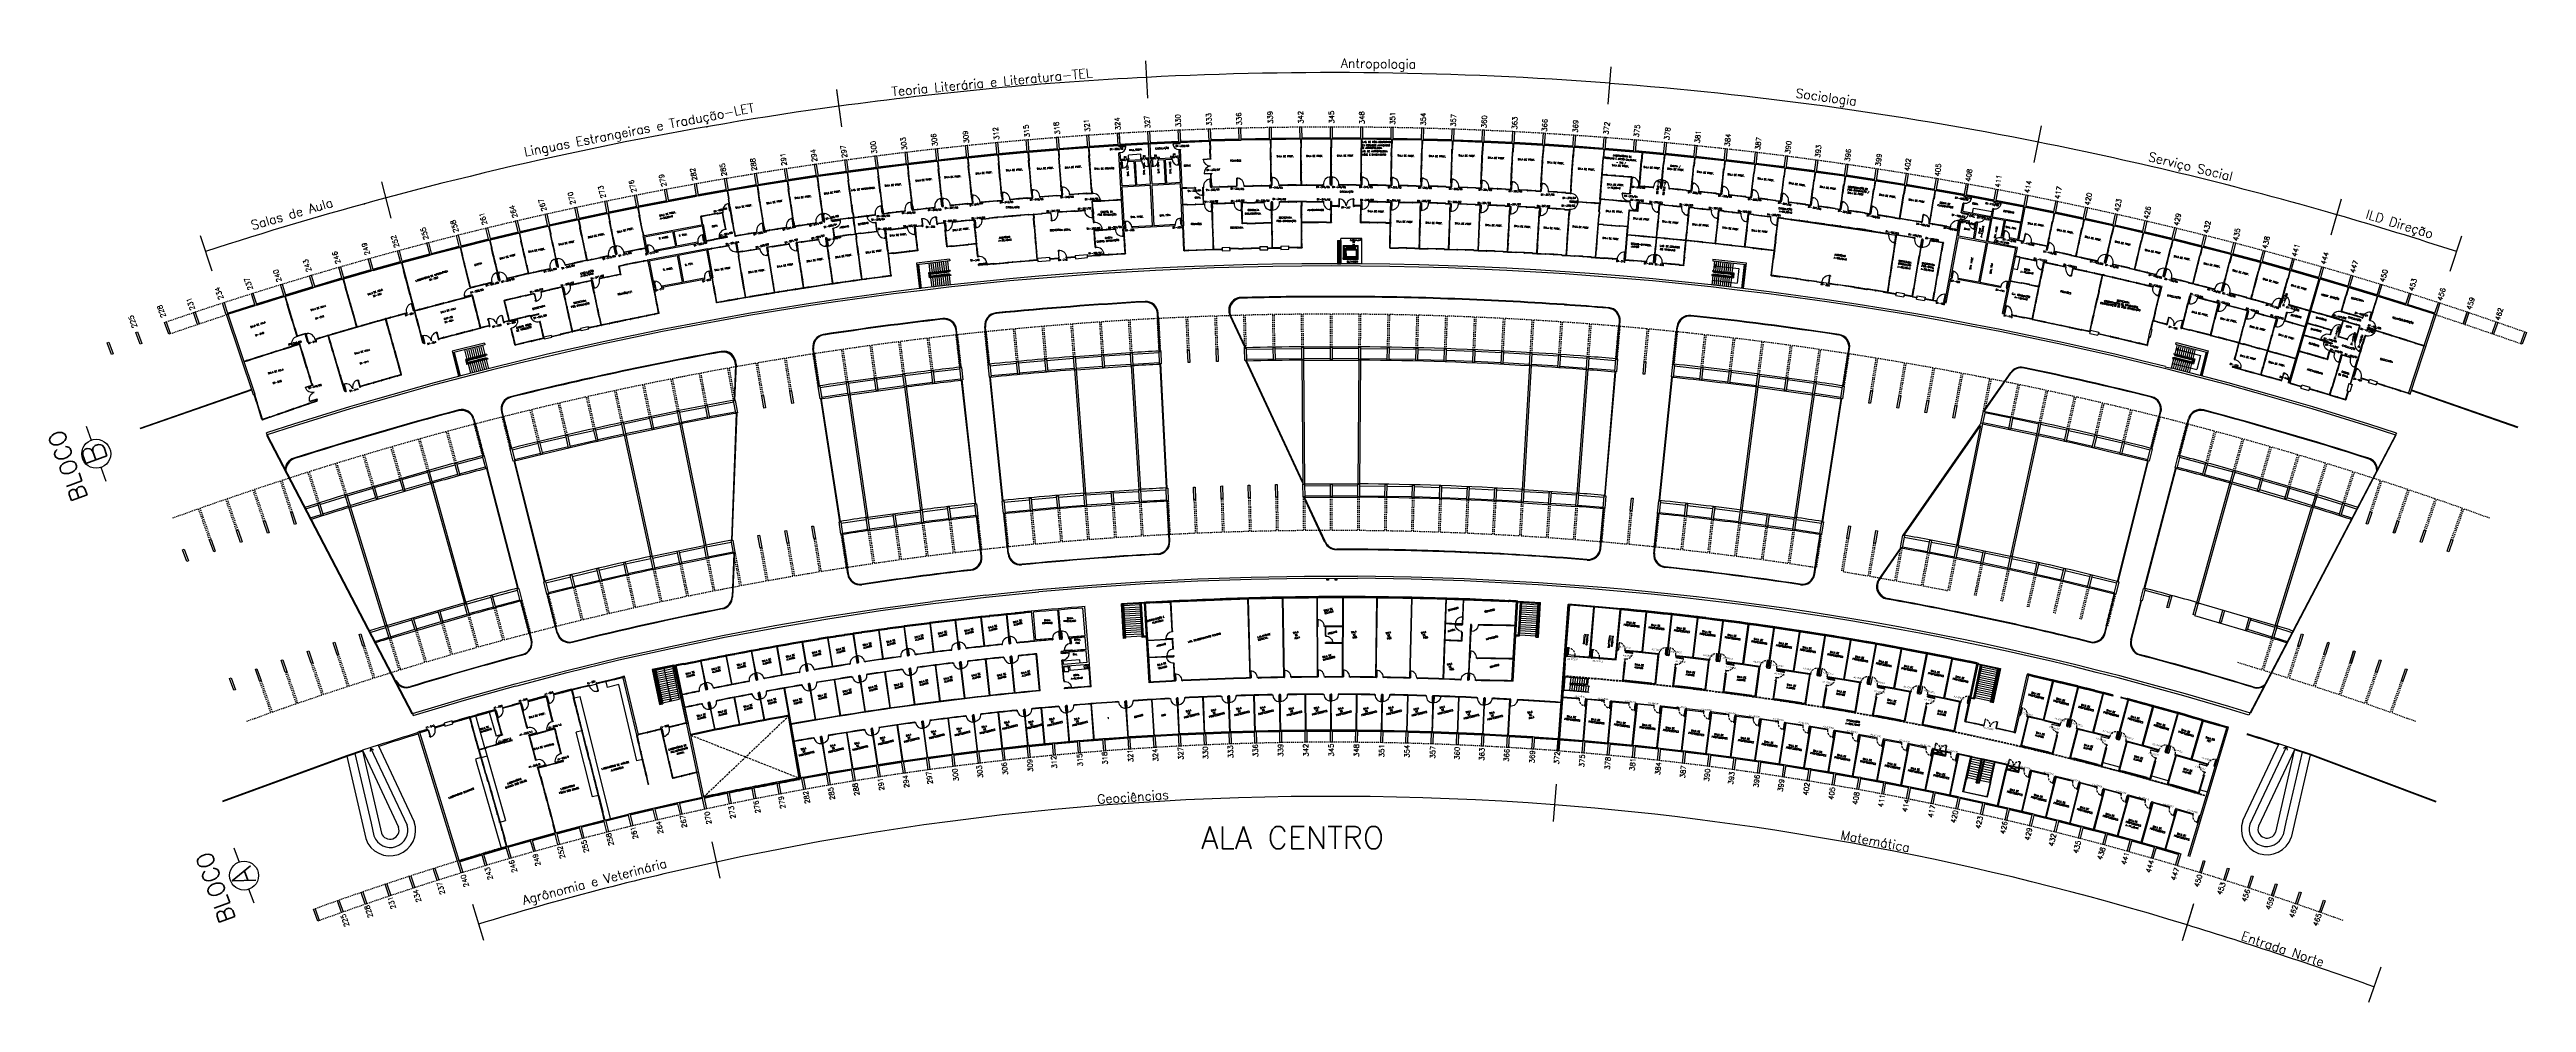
# Model space of a CAD drawing. Header units: millimetres. Extents: x 2958 to 3256, y 1036 to 1150.
import ezdxf

# ---------------------------------------------------------------- set-up
doc = ezdxf.new("R2010")
doc.units = ezdxf.units.MM
for name, pattern in [('CONTINU', [0]), ('HIDDEN', [0.375, 0.25, -0.125]), ('HIDDEN2', [0.1875, 0.125, -0.0625])]:
    doc.linetypes.add(name, pattern=pattern)
for name, color, linetype, lineweight in [('2COTA', 1, 'Continuous', 9), ('2H', 1, 'HIDDEN', 15), ('AR-ESQ-VT1', 1, 'Continuous', 9), ('P', 1, 'Continuous', 18)]:
    doc.layers.add(name, color=color, linetype=linetype, lineweight=lineweight)
for name, color, linetype in [('3', 3, 'Continuous'), ('47', 1, 'Continuous'), ('ALV', 2, 'Continuous'), ('AM-FERRAGEM', 1, 'Continuous'), ('AR-ALV', 2, 'Continuous'), ('AR-ALV-BXA', 2, 'Continuous'), ('AR-ALV-C', 2, 'Continuous'), ('AR-ALV-VT1', 2, 'Continuous'), ('AR-COR', 2, 'Continuous'), ('AR-COR-VT2', 2, 'Continuous'), ('AR-CORRIMAO', 2, 'Continuous'), ('AR-DIV', 2, 'Continuous'), ('AR-DIV-SAN', 2, 'Continuous'), ('AR-DIV-VT1', 1, 'Continuous'), ('AR-DIVISORIA', 2, 'Continuous'), ('AR-ELV', 2, 'Continuous'), ('AR-ESCADA-V', 1, 'Continuous'), ('AR-ESQ', 2, 'Continuous'), ('AR-EST-PIL', 3, 'Continuous'), ('AR-MOB', 71, 'Continuous'), ('AR-PIS', 1, 'Continuous'), ('AR-PIS-DSN', 1, 'Continuous'), ('AR-PIS-V', 1, 'Continuous'), ('AR-POR', 1, 'Continuous'), ('AR-PORTAS', 1, 'Continuous'), ('AR-PRJ', 1, 'HIDDEN'), ('AR-PRJ-EDF', 1, 'HIDDEN'), ('AR-SMB', 21, 'Continuous'), ('AR-WC', 2, 'Continuous'), ('AREA', 2, 'Continuous'), ('BANC', 2, 'Continuous'), ('BL-ESCADA', 2, 'Continuous'), ('BL-ESQ-02', 62, 'Continuous'), ('BL-ESQ-PRJ', 1, 'HIDDEN'), ('BL-POR-01', 2, 'Continuous'), ('BL-POR-02', 1, 'Continuous'), ('BL-POR-PRJ', 1, 'HIDDEN'), ('coz1', 1, 'Continuous'), ('COZ2', 1, 'Continuous'), ('DIV', 2, 'Continuous'), ('DT-ESQ-01', 71, 'Continuous'), ('DT-ESQ-CRT', 2, 'Continuous'), ('DT-ESQ-VT1', 1, 'Continuous'), ('DT-ESQ-VT2', 2, 'Continuous'), ('DT-MOB-01', 1, 'Continuous'), ('DT-PRJ', 1, 'HIDDEN'), ('EQUIP', 2, 'Continuous'), ('ESC', 1, 'Continuous'), ('ESQ', 1, 'Continuous'), ('ESTR', 3, 'Continuous'), ('montante-c', 2, 'Continuous'), ('montante-v', 1, 'Continuous'), ('mov', 1, 'Continuous'), ('NOPILAR1', 2, 'Continuous'), ('PAREDE', 1, 'Continuous'), ('PISO', 1, 'Continuous'), ('pm1', 2, 'Continuous'), ('pm2', 2, 'Continuous'), ('PORTA', 2, 'Continuous'), ('PORTA-C', 2, 'Continuous'), ('PROJ', 1, 'HIDDEN2'), ('TEXTO', 2, 'Continuous'), ('TEXTO-ENDEREÇO', 2, 'Continuous'), ('TXT-IDENTIFICAÇÃO', 4, 'Continuous'), ('USO1', 2, 'Continuous'), ('vidro', 2, 'Continuous'), ('ÁREA', 2, 'Continuous')]:
    doc.layers.add(name, color=color, linetype=linetype)
doc.styles.add('1', font='romans.shx')
doc.styles.add('LEGENDA', font='romans.shx', dxfattribs={"height": 0.2})
doc.styles.add('NOPILAR', font='simplex.shx', dxfattribs={"height": 0.6})
doc.styles.get("Standard").update_dxf_attribs({"font": 'arial.ttf'})
doc.styles.add('UNB-100', font='simplex.shx', dxfattribs={"height": 0.2})
doc.styles.add('UNB-100-1', font='simplex.shx', dxfattribs={"height": 0.2})
doc.dimstyles.new('1-600', dxfattribs={"dimtxt": 1.1, "dimasz": 2.5, "dimexe": 2, "dimexo": 4, "dimgap": 0.2, "dimtad": 1, "dimdec": 0, "dimzin": 4, "dimdsep": 46, "dimlunit": 6, "dimtxsty": '1', "dimblk1": 'NONE', "dimblk2": 'NONE', "dimsah": 1, "dimcen": 0, "dimclrd": 2, "dimclre": 2, "dimclrt": 2, "dimadec": 0, "dimazin": 0, "dimtfac": 1, "dimtdec": 0, "dimtmove": 2, "dimatfit": 3, "dimldrblk": 'NONE', "dimfxl": 1, "dimtolj": 1, "dimtzin": 0, "dimarcsym": 0})

# ---------------------------------------------------------------- blocks, each defined once
blk = doc.blocks.new('DIVINI-SLC')
for p, q in [((-0.01, 0), (0, 0)), ((-0.01, 0), (0, 0)), ((0.01, 0.02), (0, 0.02)), ((0, 0), (0, 0.02)), ((0, -0.01), (0, 0)), ((0, -0.01), (0, 0)), ((0, -0.02), (0, 0)), ((0.01, 0.03), (0.03, 0.03)), ((0.01, 0.03), (0.01, 0.02)), ((0.02, 0.01), (0.03, 0.01)), ((0.02, 0.01), (0.02, -0.01)), ((0.02, 0.01), (0.03, 0.01)), ((0.02, -0.01), (0.02, 0.01)), ((0.02, 0.01), (0.03, 0.01)), ((0.02, 0), (0.02, 0)), ((0.03, -0.03), (0.03, 0.03)), ((0.03, 0.01), (0.03, 0.03)), ((0.03, 0.03), (0.03, -0.03)), ((0.03, 0.01), (0.03, 0.03)), ((0.03, 0.03), (0.97, 0.03)), ((0.03, -0.01), (0.03, 0)), ((0.03, 0), (0.03, -0.01)), ((0.97, 0.03), (0.97, -0.03)), ((0.98, 0.01), (0.97, 0.01)), ((0.97, 0), (0.97, -0.01)), ((0.98, -0.01), (0.98, 0.01)), ((0.99, 0), (1.01, 0)), ((1.01, 0), (0.99, 0)), ((1, -0.01), (1, 0)), ((0, -0.02), (0.01, -0.02)), ((0.01, -0.03), (0.01, -0.02)), ((0.01, -0.03), (0.03, -0.03)), ((0.02, -0.01), (0.03, -0.01)), ((0.02, -0.01), (0.03, -0.01)), ((0.02, -0.01), (0.03, -0.01)), ((0.03, -0.01), (0.03, -0.03)), ((0.03, -0.01), (0.03, -0.03)), ((0.03, -0.03), (0.03, -0.01)), ((0.03, -0.03), (0.97, -0.03)), ((0.98, -0.01), (0.97, -0.01))]:
    blk.add_line(p, q)
blk = doc.blocks.new('DIVMT-SLC')
for p, q in [((-0.03, 0.03), (-0.03, 0.006)), ((-0.008, 0.03), (-0.03, 0.03)), ((-0.0185, 0.006), (-0.03, 0.006)), ((-0.0185, -0.006), (-0.0185, 0.006)), ((-0.008, 0.03), (-0.008, 0.02)), ((-0.008, 0.02), (0.008, 0.02)), ((-0.0051, 0), (0.0051, 0)), ((0.0051, 0), (-0.0051, 0)), ((-0.0051, 0), (0.0051, 0)), ((0, -0.0051), (0, 0.0051)), ((0, 0.0051), (0, -0.0051)), ((0.008, 0.03), (0.008, 0.02)), ((0.008, 0.03), (0.03, 0.03)), ((0.0205, 0.006), (0.03, 0.006)), ((0.0205, -0.006), (0.0205, 0.006)), ((0.0205, 0.006), (0.0205, -0.006)), ((0.0205, 0.006), (0.03, 0.006)), ((0.97, 0.03), (0.03, 0.03)), ((0.03, 0.006), (0.03, 0.03)), ((0.03, -0.03), (0.03, 0.03)), ((0.03, -0.005), (0.03, 0.005)), ((0.97, -0.03), (0.97, 0.03)), ((0.97, 0.03), (0.97, 0.009)), ((0.97, 0.009), (0.97, 0.027)), ((0.9795, 0.006), (0.97, 0.006)), ((0.97, -0.005), (0.97, 0.005)), ((0.9795, 0.006), (0.9795, -0.006)), ((1.0051, 0), (0.9949, 0)), ((1, 0.0051), (1, -0.0051)), ((-0.0185, -0.006), (-0.03, -0.006)), ((-0.03, -0.03), (-0.03, -0.006)), ((-0.008, -0.03), (-0.03, -0.03)), ((-0.008, -0.03), (-0.008, -0.02)), ((-0.008, -0.02), (0.008, -0.02)), ((0.008, -0.03), (0.008, -0.02)), ((0.008, -0.03), (0.03, -0.03)), ((0.0205, -0.006), (0.03, -0.006)), ((0.0205, -0.006), (0.03, -0.006)), ((0.03, -0.006), (0.03, -0.03)), ((0.97, -0.03), (0.03, -0.03)), ((0.9795, -0.006), (0.97, -0.006)), ((0.97, -0.009), (0.97, -0.027))]:
    blk.add_line(p, q)
blk = doc.blocks.new('MDIVMT-SLC')
for p, q in [((-0.03, 0.03), (-0.03, 0.006)), ((-0.008, 0.03), (-0.03, 0.03)), ((-0.0185, 0.006), (-0.03, 0.006)), ((-0.0185, -0.006), (-0.0185, 0.006)), ((-0.008, 0.03), (-0.008, 0.02)), ((-0.008, 0.02), (0.008, 0.02)), ((-0.0051, 0), (0.0051, 0)), ((-0.0051, 0), (0.0051, 0)), ((0, -0.0051), (0, 0.0051)), ((0, -0.0051), (0, 0.0051)), ((0.008, 0.03), (0.008, 0.02)), ((0.008, 0.03), (0.03, 0.03)), ((0.0205, 0.006), (0.03, 0.006)), ((0.0205, -0.006), (0.0205, 0.006)), ((0.0205, 0.006), (0.03, 0.006)), ((0.0205, -0.006), (0.0205, 0.006)), ((0.03, 0.03), (0.03, -0.03)), ((0.03, 0.03), (0.47, 0.03)), ((0.03, 0.006), (0.03, 0.03)), ((0.03, 0.009), (0.03, 0.027)), ((0.03, 0.005), (0.03, -0.005)), ((0.47, 0.03), (0.47, -0.03)), ((0.4795, 0.006), (0.47, 0.006)), ((0.47, 0.005), (0.47, -0.005)), ((0.4795, -0.006), (0.4795, 0.006)), ((0.4949, 0), (0.5051, 0)), ((0.5051, 0), (0.4949, 0)), ((0.5, -0.0051), (0.5, 0.0051)), ((-0.0185, -0.006), (-0.03, -0.006)), ((-0.03, -0.03), (-0.03, -0.006)), ((-0.008, -0.03), (-0.03, -0.03)), ((-0.008, -0.03), (-0.008, -0.02)), ((-0.008, -0.02), (0.008, -0.02)), ((0.008, -0.03), (0.008, -0.02)), ((0.008, -0.03), (0.03, -0.03)), ((0.0205, -0.006), (0.03, -0.006)), ((0.0205, -0.006), (0.03, -0.006)), ((0.03, -0.006), (0.03, -0.03)), ((0.03, -0.03), (0.03, -0.009)), ((0.03, -0.009), (0.03, -0.027)), ((0.03, -0.03), (0.47, -0.03)), ((0.4795, -0.006), (0.47, -0.006))]:
    blk.add_line(p, q)
blk = doc.blocks.new('PILAR-SLC')
for points in [[(0.2, 0), (0.2, -1.5), (0, -1.5), (0, 0)], [(0.2, -26.49), (0.2, -27.99), (0, -27.99), (0, -26.49)], [(0.2, -42.97), (0.2, -44.47), (0, -44.47), (0, -42.97)], [(0.2, -72.5), (0.2, -74), (0, -74), (0, -72.5)]]:
    blk.add_lwpolyline(points, close=True)
blk = doc.blocks.new('MTT-SLC')
for p, q in [((-0.008, 0.03), (-0.03, 0.03)), ((-0.03, 0.03), (-0.03, 0.006)), ((-0.0185, 0.006), (-0.03, 0.006)), ((-0.0185, -0.006), (-0.0185, 0.006)), ((-0.008, 0.03), (-0.008, 0.02)), ((-0.008, 0.02), (0.008, 0.02)), ((-0.0051, 0), (0.0051, 0)), ((0, -0.0051), (0, 0.0051)), ((0.008, 0.03), (0.03, 0.03)), ((0.008, 0.03), (0.008, 0.02)), ((0.0205, -0.006), (0.0205, 0.006)), ((0.0205, 0.006), (0.03, 0.006)), ((0.03, 0.006), (0.03, 0.03)), ((-0.03, -0.03), (-0.03, -0.006)), ((-0.0185, -0.006), (-0.03, -0.006)), ((-0.008, -0.03), (-0.03, -0.03)), ((-0.008, -0.02), (0.008, -0.02)), ((-0.008, -0.03), (-0.008, -0.02)), ((0.008, -0.03), (0.008, -0.02)), ((0.008, -0.03), (0.03, -0.03)), ((0.0205, -0.006), (0.03, -0.006)), ((0.03, -0.006), (0.03, -0.03))]:
    blk.add_line(p, q)
blk = doc.blocks.new('PDV1D-SLC')
at = {"layer": 'DIV'}
for p, q in [((0, 0), (-0.01, 0)), ((0, 0.06), (0, 0.07)), ((0, 0.07), (0.03, 0.07)), ((0, -0.06), (0, 0.06)), ((0.03, 0.07), (0.03, -0.04)), ((0.91, 0.07), (0.91, -0.04)), ((0.94, 0.07), (0.91, 0.07)), ((0.94, 0.06), (0.94, 0.07)), ((0.94, -0.06), (0.94, 0.06)), ((0, -0.07), (0, -0.06)), ((0.02, -0.07), (0, -0.07)), ((0.02, -0.81), (0.01, -0.81)), ((0.01, -0.9), (0.01, -0.81)), ((0.01, -0.9), (0.05, -0.9)), ((0.02, -0.04), (0.03, -0.04)), ((0.02, -0.04), (0.02, -0.07)), ((0.02, -0.89), (0.02, -0.81)), ((0.02, -0.89), (0.05, -0.89)), ((0.05, -0.08), (0.05, -0.94)), ((0.05, -0.08), (0.08, -0.08)), ((0.08, -0.94), (0.05, -0.94)), ((0.08, -0.08), (0.08, -0.94)), ((0.11, -0.89), (0.08, -0.89)), ((0.12, -0.9), (0.08, -0.9)), ((0.11, -0.81), (0.12, -0.81)), ((0.11, -0.89), (0.11, -0.81)), ((0.12, -0.9), (0.12, -0.81)), ((0.92, -0.04), (0.91, -0.04)), ((0.92, -0.04), (0.92, -0.07)), ((0.92, -0.07), (0.94, -0.07)), ((0.94, -0.07), (0.94, -0.06))]:
    blk.add_line(p, q, dxfattribs=at)
blk.add_arc((0.05, -0.08), 0.865, 270, 0, dxfattribs=at)
blk = doc.blocks.new('PDV2E-SLC')
at = {"layer": 'DIV', "color": 1}
for p, q in [((0.02, 0.92), (0.06, 0.92)), ((0.02, 0.92), (0.02, 0.83)), ((0.03, 0.83), (0.02, 0.83)), ((0.03, 0.91), (0.06, 0.91)), ((0.03, 0.91), (0.03, 0.83)), ((0.14, 0.92), (0.1, 0.92)), ((0.13, 0.91), (0.1, 0.91)), ((0.13, 0.91), (0.13, 0.83)), ((0.13, 0.83), (0.14, 0.83)), ((0.14, 0.92), (0.14, 0.83))]:
    blk.add_line(p, q, dxfattribs=at)
at = {"layer": 'DIV'}
for p, q in [((0.05, 0.05), (0.03, 0.05)), ((0.03, 0.05), (0.03, 0.03)), ((0.03, 0.04), (0.03, -0.03)), ((0.05, 0.02), (0.05, 0.05)), ((0.05, 0.02), (0.06, 0.02)), ((0.06, -0.05), (0.06, 0.02)), ((0.07, 0.05), (0.07, 0.96)), ((0.1, 0.96), (0.07, 0.96)), ((0.07, 0.05), (0.1, 0.05)), ((0.1, 0.05), (0.1, 0.96)), ((0.93, -0.05), (0.93, 0.02)), ((0.94, 0.02), (0.93, 0.02)), ((0.94, 0.05), (0.96, 0.05)), ((0.94, 0.02), (0.94, 0.05)), ((0.96, 0.05), (0.96, 0.03)), ((0.96, 0.04), (0.96, -0.03)), ((0.03, -0.03), (0.03, -0.05)), ((0.03, -0.05), (0.06, -0.05)), ((0.96, -0.05), (0.93, -0.05)), ((0.96, -0.03), (0.96, -0.05))]:
    blk.add_line(p, q, dxfattribs=at)
at = {"layer": 'DIV', "color": 1}
blk.add_arc((0.06, 0.1), 0.865, 356.6786, 90, dxfattribs=at)
blk = doc.blocks.new('MTINI-SLC')
for p, q in [((-0.01, 0.03), (-0.03, 0.03)), ((-0.03, 0.01), (-0.03, 0.03)), ((0.03, 0.03), (-0.03, 0.03)), ((-0.03, 0.01), (-0.02, 0.01)), ((-0.02, 0.01), (-0.02, 0)), ((0, 0), (-0.02, 0)), ((-0.01, 0.02), (-0.01, 0.03)), ((-0.01, 0.02), (-0.01, 0.03)), ((-0.01, 0.02), (0.01, 0.02)), ((0.01, 0), (-0.01, 0)), ((0.01, 0.03), (0, 0.03)), ((0, 0.02), (0, 0.02)), ((0, -0.01), (0, 0.01)), ((0.02, 0), (0, 0)), ((0.01, 0.03), (0.03, 0.03)), ((0.01, 0.02), (0.01, 0.03)), ((0.01, 0.02), (0.01, 0.03)), ((0.03, 0.01), (0.02, 0.01)), ((0.02, 0), (0.02, 0.01)), ((0.03, 0.01), (0.03, 0.03))]:
    blk.add_line(p, q)
blk = doc.blocks.new('DIV-SLC')
for p, q in [((-0.0051, 0), (0.0051, 0)), ((0, -0.0051), (0, 0.0051)), ((0.0205, 0.006), (0.03, 0.006)), ((0.0205, -0.006), (0.0205, 0.006)), ((0.03, 0.03), (0.97, 0.03)), ((0.03, 0.03), (0.03, -0.03)), ((0.03, 0.009), (0.03, 0.027)), ((0.03, 0.005), (0.03, -0.005)), ((0.97, 0.03), (0.97, -0.03)), ((0.9795, 0.006), (0.97, 0.006)), ((0.97, 0.005), (0.97, -0.005)), ((0.9795, -0.006), (0.9795, 0.006)), ((1.0051, 0), (0.9949, 0)), ((0.9949, 0), (1.0051, 0)), ((1, -0.0051), (1, 0.0051)), ((0.0205, -0.006), (0.03, -0.006)), ((0.03, -0.03), (0.03, -0.009)), ((0.03, -0.009), (0.03, -0.027)), ((0.03, -0.03), (0.97, -0.03)), ((0.9795, -0.006), (0.97, -0.006))]:
    blk.add_line(p, q)
blk = doc.blocks.new('PDV2D-SLC')
at = {"layer": 'DIV'}
for p, q in [((0.03, 0.05), (0.06, 0.05)), ((0.03, 0.03), (0.03, 0.05)), ((0.03, -0.04), (0.03, 0.03)), ((0.06, 0.05), (0.06, -0.02)), ((0.94, 0.05), (0.94, -0.02)), ((0.97, 0.05), (0.94, 0.05)), ((0.97, 0.03), (0.97, 0.05)), ((0.97, -0.04), (0.97, 0.03)), ((0.03, -0.05), (0.03, -0.03)), ((0.05, -0.05), (0.03, -0.05)), ((0.05, -0.02), (0.06, -0.02)), ((0.05, -0.02), (0.05, -0.05)), ((0.08, -0.05), (0.11, -0.05)), ((0.08, -0.05), (0.08, -0.96)), ((0.11, -0.96), (0.08, -0.96)), ((0.11, -0.05), (0.11, -0.96)), ((0.95, -0.02), (0.94, -0.02)), ((0.95, -0.02), (0.95, -0.05)), ((0.95, -0.05), (0.97, -0.05)), ((0.97, -0.05), (0.97, -0.03))]:
    blk.add_line(p, q, dxfattribs=at)
at = {"layer": 'DIV', "color": 1}
for p, q in [((0.04, -0.92), (0.04, -0.83)), ((0.05, -0.83), (0.04, -0.83)), ((0.04, -0.92), (0.08, -0.92)), ((0.05, -0.91), (0.05, -0.83)), ((0.05, -0.91), (0.08, -0.91)), ((0.14, -0.91), (0.11, -0.91)), ((0.15, -0.92), (0.11, -0.92)), ((0.14, -0.91), (0.14, -0.83)), ((0.14, -0.83), (0.15, -0.83)), ((0.15, -0.92), (0.15, -0.83))]:
    blk.add_line(p, q, dxfattribs=at)
blk.add_arc((0.08, -0.1), 0.865, 270, 3.3214, dxfattribs=at)
blk = doc.blocks.new('P12X6-SLC')
for p, q in [((0, -0.12), (0, 0)), ((0, 0), (0.06, 0)), ((0.06, 0), (0.06, -0.12)), ((0.06, -0.12), (0, -0.12))]:
    blk.add_line(p, q)
blk = doc.blocks.new('PDV1E-SLC')
at = {"layer": 'DIV'}
for p, q in [((-0.94, 0.07), (-0.91, 0.07)), ((-0.94, 0.06), (-0.94, 0.07)), ((-0.94, -0.06), (-0.94, 0.06)), ((-0.91, 0.07), (-0.91, -0.04)), ((0, 0.07), (-0.03, 0.07)), ((-0.03, 0.07), (-0.03, -0.04)), ((0, 0.06), (0, 0.07)), ((0, -0.06), (0, 0.06)), ((0, 0), (0.01, 0)), ((-0.94, -0.07), (-0.94, -0.06)), ((-0.92, -0.07), (-0.94, -0.07)), ((-0.92, -0.04), (-0.92, -0.07)), ((-0.92, -0.04), (0, -0.04)), ((-0.11, -0.81), (-0.12, -0.81)), ((-0.12, -0.9), (-0.12, -0.81)), ((-0.12, -0.9), (-0.08, -0.9)), ((-0.11, -0.89), (-0.11, -0.81)), ((-0.11, -0.89), (-0.08, -0.89)), ((-0.08, -0.08), (-0.08, -0.94)), ((-0.05, -0.08), (-0.08, -0.08)), ((-0.08, -0.94), (-0.05, -0.94)), ((-0.05, -0.08), (-0.05, -0.94)), ((-0.02, -0.89), (-0.05, -0.89)), ((-0.01, -0.9), (-0.05, -0.9)), ((-0.02, -0.04), (-0.03, -0.04)), ((-0.02, -0.04), (-0.02, -0.07)), ((-0.02, -0.07), (0, -0.07)), ((-0.02, -0.81), (-0.01, -0.81)), ((-0.02, -0.89), (-0.02, -0.81)), ((-0.01, -0.9), (-0.01, -0.81)), ((0, -0.07), (0, -0.06))]:
    blk.add_line(p, q, dxfattribs=at)
blk.add_arc((-0.05, -0.08), 0.865, 180, 270, dxfattribs=at)
blk = doc.blocks.new('ESCSLA-SLC')
for p, q in [((0, 0), (2.66, 0)), ((2.66, 0), (2.66, -4.29)), ((0, -0.1), (2.56, -0.1)), ((2.26, -0.14), (0.2, -0.14)), ((0.2, -0.14), (0.2, -4.14)), ((2.26, -0.39), (0.2, -0.39)), ((2.26, -0.64), (0.2, -0.64)), ((2.26, -0.89), (0.2, -0.89)), ((2.26, -1.14), (0.2, -1.14)), ((2.26, -1.39), (0.2, -1.39)), ((2.26, -1.64), (0.2, -1.64)), ((2.26, -1.89), (0.2, -1.89)), ((2.26, -2.14), (0.2, -2.14)), ((2.26, -2.39), (0.2, -2.39)), ((2.26, -2.64), (0.2, -2.64)), ((2.26, -2.89), (0.2, -2.89)), ((2.26, -0.14), (2.26, -4.29)), ((2.36, -0.14), (2.36, -4.19)), ((2.46, -0.14), (2.36, -0.14)), ((2.46, -0.39), (2.36, -0.39)), ((2.46, -0.64), (2.36, -0.64)), ((2.46, -0.89), (2.36, -0.89)), ((2.46, -1.14), (2.36, -1.14)), ((2.46, -1.39), (2.36, -1.39)), ((2.46, -1.64), (2.36, -1.64)), ((2.46, -1.89), (2.36, -1.89)), ((2.46, -2.14), (2.36, -2.14)), ((2.46, -2.39), (2.36, -2.39)), ((2.46, -2.64), (2.36, -2.64)), ((2.46, -2.89), (2.36, -2.89)), ((2.46, -0.14), (2.46, -4.14)), ((2.46, -0.14), (2.46, -4.14)), ((2.56, -0.1), (2.56, -4.19)), ((2.26, -3.14), (0.2, -3.14)), ((2.26, -3.39), (0.2, -3.39)), ((2.26, -3.64), (0.2, -3.64)), ((2.26, -3.89), (0.2, -3.89)), ((2.26, -4.14), (0.2, -4.14)), ((2.66, -4.29), (2.26, -4.29)), ((2.46, -3.14), (2.36, -3.14)), ((2.46, -3.39), (2.36, -3.39)), ((2.46, -3.64), (2.36, -3.64)), ((2.46, -3.89), (2.36, -3.89)), ((2.46, -4.14), (2.36, -4.14)), ((2.56, -4.19), (2.36, -4.19))]:
    blk.add_line(p, q)
blk = doc.blocks.new('PDVDP-SLC')
for p, q in [((0.01, 0), (-0.01, 0)), ((0, -0.01), (0, 0.01)), ((0.11, 0.84), (0.11, -0.1)), ((0.15, 0.84), (0.11, 0.84)), ((0.15, 0.84), (0.15, -0.1)), ((1.85, 0.84), (1.89, 0.84)), ((1.85, 0.84), (1.85, -0.1)), ((1.89, 0.84), (1.89, -0.1)), ((0.15, -0.1), (0.11, -0.1))]:
    blk.add_line(p, q)
for centre, radius, start, end in [((0.13, 0), 0.101, 180, 270), ((0.15, 0), 0.843, 0, 90), ((1.85, 0), 0.843, 90, 180), ((1.87, 0), 0.101, 270, 0)]:
    blk.add_arc(centre, radius, start, end)
blk = doc.blocks.new('ESCBSL-SLC')
for p, q in [((0.01, 3.11), (4.01, 3.11)), ((0.01, 3.11), (0.01, 2.91)), ((4.01, 3.11), (4.01, 0)), ((0.01, 2.91), (4.01, 2.91)), ((0.1, 1.76), (2.7, 1.76)), ((0.1, 1.76), (0.1, 1.66)), ((0.1, 1.66), (2.6, 1.66)), ((0.1, 1.25), (2.6, 1.25)), ((0.1, 1.25), (0.1, 1.15)), ((0.1, 1.15), (2.7, 1.15)), ((0.25, 1.76), (0.25, 2.91)), ((0.25, 1.56), (0.25, 1.66)), ((0.25, 1.56), (0.75, 1.56)), ((0.25, 1.35), (2.5, 1.35)), ((0.25, 1.25), (0.25, 1.35)), ((0.25, 0), (0.25, 1.15)), ((0.5, 1.76), (0.5, 2.91)), ((0.5, 1.56), (0.5, 1.66)), ((0.5, 1.25), (0.5, 1.35)), ((0.5, 0), (0.5, 1.15)), ((0.75, 1.76), (0.75, 2.91)), ((0.75, 1.56), (0.75, 1.66)), ((0.75, 1.56), (1.53, 1.56)), ((0.75, 1.25), (0.75, 1.35)), ((0.75, 0), (0.75, 1.15)), ((1, 1.76), (1, 2.91)), ((1, 1.56), (1, 1.66)), ((1, 1.25), (1, 1.35)), ((1, 0), (1, 1.15)), ((1.25, 1.76), (1.25, 2.91)), ((1.25, 1.56), (1.25, 1.66)), ((1.25, 1.25), (1.25, 1.35)), ((1.25, 0), (1.25, 1.15)), ((1.47, 1.56), (1.75, 1.56)), ((1.5, 1.76), (1.5, 2.91)), ((1.5, 1.56), (1.5, 1.66)), ((1.5, 1.25), (1.5, 1.35)), ((1.5, 0), (1.5, 1.15)), ((1.75, 1.76), (1.75, 2.91)), ((1.75, 1.56), (1.75, 1.66)), ((1.75, 1.56), (2.5, 1.56)), ((1.75, 1.25), (1.75, 1.35)), ((1.75, 0), (1.75, 1.15)), ((2, 1.76), (2, 2.91)), ((2, 1.56), (2, 1.66)), ((2, 1.25), (2, 1.35)), ((2, 0), (2, 1.15)), ((2.25, 1.76), (2.25, 2.91)), ((2.25, 1.56), (2.25, 1.66)), ((2.25, 1.25), (2.25, 1.35)), ((2.25, 0), (2.25, 1.15)), ((2.5, 1.76), (2.5, 2.91)), ((2.5, 1.25), (2.5, 1.66)), ((2.5, 0), (2.5, 1.15)), ((2.6, 1.66), (2.6, 1.25)), ((2.7, 1.76), (2.7, 1.15)), ((3.81, 2.91), (3.81, 0)), ((3.93, 2.91), (3.93, 0))]:
    blk.add_line(p, q)
blk = doc.blocks.new('PE80-SLC')
for p, q in [((0.07, 0), (-0.07, 0)), ((-0.07, -0.03), (-0.07, 0)), ((0.07, 0), (0.07, -0.02)), ((0.78, 0.01), (0.69, 0.01)), ((0.69, 0), (0.69, 0.01)), ((0.78, 0.01), (0.78, -0.03)), ((0.04, -0.03), (-0.07, -0.03)), ((0.04, -0.77), (-0.07, -0.77)), ((-0.07, -0.77), (-0.07, -0.8)), ((0.07, -0.8), (-0.07, -0.8)), ((0.07, -0.8), (-0.07, -0.8)), ((0.07, -0.02), (0.04, -0.02)), ((0.04, -0.03), (0.04, -0.02)), ((0.04, -0.77), (0.04, -0.78)), ((0.07, -0.78), (0.04, -0.78)), ((0.07, -0.8), (0.07, -0.78)), ((0.08, -0.03), (0.82, -0.03)), ((0.08, -0.03), (0.08, -0.06)), ((0.08, -0.06), (0.82, -0.06)), ((0.77, 0), (0.69, 0)), ((0.77, -0.09), (0.69, -0.09)), ((0.69, -0.09), (0.69, -0.1)), ((0.78, -0.1), (0.69, -0.1)), ((0.77, 0), (0.77, -0.03)), ((0.77, -0.09), (0.77, -0.06)), ((0.78, -0.1), (0.78, -0.06)), ((0.82, -0.06), (0.82, -0.03))]:
    blk.add_line(p, q)
blk.add_arc((0.09, -0.03), 0.731, 270, 357.3429)
blk = doc.blocks.new('MDIV-SLC')
for p, q in [((-0.0051, 0), (0.0051, 0)), ((0, -0.0051), (0, 0.0051)), ((0.0205, -0.006), (0.0205, 0.006)), ((0.0205, 0.006), (0.03, 0.006)), ((0.03, 0.03), (0.47, 0.03)), ((0.03, 0.03), (0.03, -0.03)), ((0.03, 0.009), (0.03, 0.027)), ((0.03, 0.005), (0.03, -0.005)), ((0.47, 0.03), (0.47, -0.03)), ((0.4795, 0.006), (0.47, 0.006)), ((0.47, 0.005), (0.47, -0.005)), ((0.4795, -0.006), (0.4795, 0.006)), ((0.5051, 0), (0.4949, 0)), ((0.4949, 0), (0.5051, 0)), ((0.5, -0.0051), (0.5, 0.0051)), ((0.0205, -0.006), (0.03, -0.006)), ((0.03, -0.009), (0.03, -0.027)), ((0.03, -0.03), (0.03, -0.009)), ((0.03, -0.03), (0.47, -0.03)), ((0.4795, -0.006), (0.47, -0.006))]:
    blk.add_line(p, q)
blk = doc.blocks.new('PD80-SLC')
for p, q in [((-0.78, 0.01), (-0.78, -0.03)), ((-0.78, 0.01), (-0.69, 0.01)), ((-0.69, 0), (-0.69, 0.01)), ((-0.07, 0), (0.07, 0)), ((-0.07, 0), (-0.07, -0.02)), ((0.07, -0.03), (0.07, 0)), ((-0.82, -0.06), (-0.82, -0.03)), ((-0.08, -0.03), (-0.82, -0.03)), ((-0.08, -0.06), (-0.82, -0.06)), ((-0.78, -0.1), (-0.78, -0.06)), ((-0.78, -0.1), (-0.69, -0.1)), ((-0.77, 0), (-0.77, -0.03)), ((-0.77, 0), (-0.69, 0)), ((-0.77, -0.09), (-0.77, -0.06)), ((-0.77, -0.09), (-0.69, -0.09)), ((-0.69, -0.09), (-0.69, -0.1)), ((-0.08, -0.03), (-0.08, -0.06)), ((-0.07, -0.02), (-0.04, -0.02)), ((-0.07, -0.78), (-0.04, -0.78)), ((-0.07, -0.8), (-0.07, -0.78)), ((-0.07, -0.8), (0.07, -0.8)), ((-0.07, -0.8), (0.07, -0.8)), ((-0.04, -0.03), (-0.04, -0.02)), ((-0.04, -0.03), (0.07, -0.03)), ((-0.04, -0.77), (0.07, -0.77)), ((-0.04, -0.77), (-0.04, -0.78)), ((0.07, -0.77), (0.07, -0.8))]:
    blk.add_line(p, q)
blk.add_arc((-0.09, -0.03), 0.731, 182.6571, 270)
blk = doc.blocks.new('*D90')
at = {"layer": 'DEFPOINTS', "color": 0, "transparency": 16777216}
for p in [(3139.88, 1067.39), (3139.76, 1065.89), (3036.8, 1060.35), (3105.5, 1060.37), (3037.11, 1058.89)]:
    blk.add_point(p, dxfattribs=at)
at = {"layer": 'USO1', "color": 2, "lineweight": -2, "transparency": 16777216}
for p, q in [((3139.46, 1061.9), (3139.11, 1057.41)), ((3037.96, 1054.98), (3038.91, 1050.58))]:
    blk.add_line(p, q, dxfattribs=at)
blk.add_arc((3112.46, 710.25), 350.19, 85.6098, 102.1951, dxfattribs=at)
at = {"layer": 'USO1', "color": 2, "transparency": 16777216, "insert": (3088.58, 1060.37), "char_height": 1.1, "attachment_point": 5, "rotation": 3.9024, "style": '1'}
blk.add_mtext('\\A1;Geociências', dxfattribs=at)
blk = doc.blocks.new('_NONE')
at = {"color": 0, "linetype": 'ByBlock'}
blk.add_circle((0, 0), 0.25, dxfattribs=at)
blk = doc.blocks.new('*D91')
at = {"layer": 'DEFPOINTS', "color": 0, "transparency": 16777216}
for p in [(3036.8, 1060.35), (3037.11, 1058.89), (3007.55, 1052.72), (3007.99, 1051.28), (3028.89, 1050.31)]:
    blk.add_point(p, dxfattribs=at)
at = {"layer": 'USO1', "color": 2, "lineweight": -2, "transparency": 16777216}
for p, q in [((3037.96, 1054.98), (3038.91, 1050.58)), ((3009.17, 1047.46), (3010.49, 1043.16))]:
    blk.add_line(p, q, dxfattribs=at)
blk.add_arc((3111.82, 713.22), 347.15, 102.1951, 107.0732, dxfattribs=at)
at = {"layer": 'USO1', "color": 2, "transparency": 16777216, "insert": (3023.88, 1050.01), "char_height": 1.1, "attachment_point": 5, "rotation": 14.6341, "style": '1'}
blk.add_mtext('\\A1;Agrônomia e Veterinária', dxfattribs=at)
blk = doc.blocks.new('*D92')
at = {"layer": 'DEFPOINTS', "color": 0, "transparency": 16777216}
for p in [(3242.97, 1127.46), (3231.55, 1124.11), (3231.13, 1122.67), (3245.27, 1118.33), (3245.74, 1119.75)]:
    blk.add_point(p, dxfattribs=at)
at = {"layer": 'USO1', "color": 2, "lineweight": -2, "transparency": 16777216}
for p, q in [((3232.66, 1127.95), (3233.91, 1132.28)), ((3246.98, 1123.56), (3248.37, 1127.84))]:
    blk.add_line(p, q, dxfattribs=at)
blk.add_arc((3110.69, 705.33), 442.37, 71.9512, 73.9024, dxfattribs=at)
at = {"layer": 'USO1', "color": 2, "transparency": 16777216, "insert": (3240.84, 1129.1), "char_height": 1.1, "attachment_point": 5, "rotation": 342.9268, "style": '1'}
blk.add_mtext('\\A1;ILD Direção', dxfattribs=at)
blk = doc.blocks.new('*D93')
at = {"layer": 'DEFPOINTS', "color": 0, "transparency": 16777216}
for p in [(3196.18, 1132.71), (3221.47, 1133.6), (3195.89, 1131.23), (3231.55, 1124.11), (3231.13, 1122.67)]:
    blk.add_point(p, dxfattribs=at)
at = {"layer": 'USO1', "color": 2, "lineweight": -2, "transparency": 16777216}
for p, q in [((3196.96, 1136.63), (3197.83, 1141.04)), ((3232.66, 1127.95), (3233.9, 1132.28))]:
    blk.add_line(p, q, dxfattribs=at)
blk.add_arc((3112.97, 713.23), 434.15, 73.9024, 78.7805, dxfattribs=at)
at = {"layer": 'USO1', "color": 2, "transparency": 16777216, "insert": (3215.71, 1136.01), "char_height": 1.1, "attachment_point": 5, "rotation": 346.3415, "style": '1'}
blk.add_mtext('\\A1;Serviço Social', dxfattribs=at)
blk = doc.blocks.new('*D94')
at = {"layer": 'DEFPOINTS', "color": 0, "transparency": 16777216}
for p in [(3180.37, 1142.13), (3145.32, 1138.18), (3145.43, 1139.67), (3196.18, 1132.71), (3195.89, 1131.23)]:
    blk.add_point(p, dxfattribs=at)
at = {"layer": 'USO1', "color": 2, "lineweight": -2, "transparency": 16777216}
for p, q in [((3145.74, 1143.66), (3146.08, 1148.15)), ((3196.96, 1136.63), (3197.83, 1141.05))]:
    blk.add_line(p, q, dxfattribs=at)
blk.add_arc((3112.52, 710.93), 436.51, 78.7805, 85.6098, dxfattribs=at)
at = {"layer": 'USO1', "color": 2, "transparency": 16777216, "insert": (3171.92, 1144.32), "char_height": 1.1, "attachment_point": 5, "rotation": 352.1951, "style": '1'}
blk.add_mtext('\\A1;Sociologia', dxfattribs=at)
blk = doc.blocks.new('*D95')
at = {"layer": 'DEFPOINTS', "color": 0, "transparency": 16777216}
for p in [(3127.38, 1147.19), (3090.56, 1140.39), (3090.64, 1138.89), (3145.32, 1138.18), (3145.43, 1139.67)]:
    blk.add_point(p, dxfattribs=at)
at = {"layer": 'USO1', "color": 2, "lineweight": -2, "transparency": 16777216}
for p, q in [((3090.36, 1144.38), (3090.13, 1148.88)), ((3145.74, 1143.66), (3146.08, 1148.16))]:
    blk.add_line(p, q, dxfattribs=at)
blk.add_arc((3112.52, 710.94), 436.51, 85.6098, 92.9268, dxfattribs=at)
at = {"layer": 'USO1', "color": 2, "transparency": 16777216, "insert": (3118.1, 1148.35), "char_height": 1.1, "attachment_point": 5, "rotation": 359.2683, "style": '1'}
blk.add_mtext('\\A1;Antropologia', dxfattribs=at)
blk = doc.blocks.new('*D96')
at = {"layer": 'DEFPOINTS', "color": 0, "transparency": 16777216}
for p in [(3077.87, 1146.08), (3090.56, 1140.39), (3090.64, 1138.89), (3054.12, 1136.97), (3054.33, 1135.49)]:
    blk.add_point(p, dxfattribs=at)
at = {"layer": 'USO1', "color": 2, "lineweight": -2, "transparency": 16777216}
for p, q in [((3090.36, 1144.38), (3090.13, 1148.88)), ((3053.58, 1140.94), (3052.97, 1145.39))]:
    blk.add_line(p, q, dxfattribs=at)
blk.add_arc((3112.52, 710.95), 436.5, 92.9268, 97.8049, dxfattribs=at)
at = {"layer": 'USO1', "color": 2, "transparency": 16777216, "insert": (3071.63, 1146.29), "char_height": 1.1, "attachment_point": 5, "rotation": 5.3659, "style": '1'}
blk.add_mtext('\\A1;Teoria Literária e Literatura-TEL', dxfattribs=at)
blk = doc.blocks.new('piso podotactil')
for p, q in [((1, 1.4), (1, 1)), ((1.4, 1.4), (1, 1.4)), ((1.4, 1), (1, 1)), ((1.4, 1.4), (1.4, 1))]:
    blk.add_line(p, q)
for centre in [(1.025, 1.375), (1.025, 1.325), (1.025, 1.275), (1.025, 1.225), (1.025, 1.175), (1.025, 1.125), (1.025, 1.075), (1.025, 1.025), (1.075, 1.375), (1.075, 1.325), (1.075, 1.275), (1.075, 1.225), (1.075, 1.175), (1.075, 1.125), (1.075, 1.075), (1.075, 1.025), (1.125, 1.375), (1.125, 1.325), (1.125, 1.275), (1.125, 1.225), (1.125, 1.175), (1.125, 1.125), (1.125, 1.075), (1.125, 1.025), (1.175, 1.375), (1.175, 1.325), (1.175, 1.275), (1.175, 1.225), (1.175, 1.175), (1.175, 1.125), (1.175, 1.075), (1.175, 1.025), (1.225, 1.375), (1.225, 1.325), (1.225, 1.275), (1.225, 1.225), (1.225, 1.175), (1.225, 1.125), (1.225, 1.075), (1.225, 1.025), (1.275, 1.375), (1.275, 1.325), (1.275, 1.275), (1.275, 1.225), (1.275, 1.175), (1.275, 1.125), (1.275, 1.075), (1.275, 1.025), (1.325, 1.375), (1.325, 1.325), (1.325, 1.275), (1.325, 1.225), (1.325, 1.175), (1.325, 1.125), (1.325, 1.075), (1.325, 1.025), (1.375, 1.375), (1.375, 1.325), (1.375, 1.275), (1.375, 1.225), (1.375, 1.175), (1.375, 1.125), (1.375, 1.075), (1.375, 1.025)]:
    blk.add_circle(centre, 0.0125)
blk = doc.blocks.new('gr01-p2')
at = {"layer": 'DT-PRJ'}
for p, q in [((0, 0.01), (0, 0.01)), ((0, 0.01), (0, 0)), ((0, 0.01), (0, 0)), ((0, 0), (0.05, 0)), ((0, 0), (0.04, 0)), ((0.01, 0.01), (0.01, 0.01)), ((0.01, 0.01), (0.03, 0.01)), ((0.01, 0.01), (0.02, 0.01)), ((0.01, 0.01), (0.01, 0.01)), ((0.02, 0.05), (0.02, 0.06)), ((0.02, 0.06), (0.03, 0.06)), ((0.03, 0.05), (0.02, 0.05)), ((0.02, 0.01), (0.02, 0.02)), ((0.02, 0.02), (0.03, 0.02)), ((0.03, 0.05), (0.03, 0.06)), ((0.03, 0.06), (0.04, 0.06)), ((0.03, 0.02), (0.03, 0.05)), ((0.03, 0.02), (0.03, 0.05)), ((0.03, 0.05), (0.03, 0.05)), ((0.03, 0.01), (0.03, 0.02)), ((0.03, 0.02), (0.03, 0.02)), ((0.04, 0), (0.04, 0.05)), ((0.05, 0.05), (0.04, 0.05)), ((0.05, 0.05), (1.18, 0.05)), ((0.05, 0), (0.05, 0.05)), ((0.05, 0.04), (1.18, 0.04)), ((0.05, 0.03), (1.18, 0.03)), ((1.18, 0), (0.05, 0)), ((0.05, 0), (1.18, 0)), ((1.18, 0), (1.18, 0.05)), ((1.18, 0), (1.18, 0.05)), ((1.18, 0.05), (1.18, 0.05)), ((1.18, 0.03), (1.18, 0)), ((1.22, 0), (1.18, 0)), ((1.22, 0), (1.18, 0)), ((1.2, 0.06), (1.19, 0.06)), ((1.2, 0.06), (1.19, 0.06)), ((1.19, 0.02), (1.19, 0.05)), ((1.19, 0.05), (1.2, 0.05)), ((1.2, 0.02), (1.19, 0.02)), ((1.2, 0.05), (1.2, 0.06)), ((1.2, 0.05), (1.2, 0.06)), ((1.2, 0.02), (1.2, 0.05)), ((1.2, 0.05), (1.2, 0.05)), ((1.2, 0.01), (1.2, 0.02)), ((1.2, 0.01), (1.2, 0.02)), ((1.2, 0.02), (1.2, 0.02)), ((1.22, 0.01), (1.2, 0.01)), ((1.22, 0.01), (1.2, 0.01)), ((1.22, 0.01), (1.22, 0.01)), ((1.22, 0.01), (1.22, 0)), ((1.22, 0.01), (1.22, 0)), ((1.22, 0.01), (1.22, 0.01)), ((1.22, 0.01), (1.22, 0.01))]:
    blk.add_line(p, q, dxfattribs=at)
for centre, start, end in [((0.03, 0.06), 296.5428, 116.5428), ((1.19, 0.06), 63.4572, 243.4572)]:
    blk.add_arc(centre, 0.0015, start, end, dxfattribs=at)
blk = doc.blocks.new('dfh')
at = {"layer": 'DIV'}
for p, q in [((-0.01, 0.03), (-0.03, 0.03)), ((-0.03, 0.01), (-0.03, 0.03)), ((-0.03, 0.01), (-0.03, 0.03)), ((-0.03, 0.03), (-0.03, 0.01)), ((-0.02, 0.01), (-0.03, 0.01)), ((-0.02, 0.01), (-0.03, 0.01)), ((-0.02, 0.01), (-0.02, 0)), ((-0.02, 0.01), (-0.02, 0)), ((-0.01, 0.03), (-0.01, 0.02)), ((0.01, 0.02), (-0.01, 0.02)), ((0.01, 0), (-0.01, 0)), ((0.01, 0), (-0.01, 0)), ((0, 0.01), (0, -0.01)), ((0, 0.01), (0, -0.01)), ((0.01, 0.03), (0.03, 0.03)), ((0.01, 0.03), (0.01, 0.02)), ((0.02, 0), (0.02, -0.01)), ((0.02, 0), (0.03, 0)), ((0.03, 0.03), (0.03, 0)), ((-0.02, 0), (-0.03, 0)), ((-0.03, 0), (-0.03, -0.03)), ((-0.02, 0), (-0.03, 0)), ((-0.03, -0.01), (-0.03, -0.02)), ((-0.01, -0.03), (-0.03, -0.03)), ((0.01, -0.02), (-0.01, -0.02)), ((-0.01, -0.03), (-0.01, -0.02)), ((0.01, -0.03), (0.01, -0.02)), ((0.01, -0.03), (0.03, -0.03)), ((0.02, -0.01), (0.03, -0.01)), ((0.03, -0.03), (0.03, -0.01))]:
    blk.add_line(p, q, dxfattribs=at)
blk = doc.blocks.new('JUNTA')
at = {"color": 2}
for p, q in [((108.7, 164.67), (108.7, 164.7)), ((108.7, 164.7), (108.72, 164.7)), ((108.7, 164.67), (108.71, 164.67)), ((108.7, 164.66), (108.71, 164.66)), ((108.7, 164.66), (108.71, 164.64)), ((108.71, 164.67), (108.71, 164.66)), ((108.73, 164.64), (108.71, 164.64)), ((108.72, 164.69), (108.72, 164.7)), ((108.72, 164.69), (108.74, 164.69)), ((108.74, 164.69), (108.73, 164.7)), ((108.76, 164.7), (108.73, 164.7)), ((108.73, 164.67), (108.73, 164.66)), ((108.73, 164.67), (108.74, 164.67)), ((108.73, 164.66), (108.73, 164.67)), ((108.74, 164.67), (108.73, 164.67)), ((108.73, 164.67), (108.73, 164.66)), ((108.73, 164.65), (108.74, 164.65)), ((108.73, 164.65), (108.73, 164.64)), ((108.74, 164.65), (108.73, 164.65)), ((108.73, 164.65), (108.73, 164.64)), ((108.74, 164.65), (108.74, 164.64)), ((108.74, 164.65), (108.74, 164.64)), ((108.74, 164.64), (108.76, 164.64)), ((108.76, 164.68), (108.75, 164.68)), ((108.75, 164.68), (108.75, 164.66)), ((108.76, 164.66), (108.75, 164.66)), ((108.76, 164.68), (108.76, 164.7)), ((108.76, 164.66), (108.76, 164.64))]:
    blk.add_line(p, q, dxfattribs=at)
blk = doc.blocks.new('pm01-p')
at = {"layer": 'BL-ESQ-02', "color": 2}
for p, q in [((0.01, 0.02), (0.01, 0.12)), ((0.04, 0.12), (0.01, 0.12)), ((0.04, 0.02), (0.01, 0.02)), ((0.04, 0.02), (0.04, 0.12))]:
    blk.add_line(p, q, dxfattribs=at)
at = {"layer": 'BL-ESQ-02', "color": 1}
for points in [[(0, 0.13), (0, 0.15), (-0.02, 0.15), (-0.02, 0.15), (0, 0.15), (0, 0.13)], [(0, 0.02), (0, 0), (-0.02, 0), (-0.02, 0), (0, 0), (0, 0.02)]]:
    blk.add_lwpolyline(points, close=True, dxfattribs=at)
at = {"layer": 'BL-ESQ-02', "color": 2}
blk.add_lwpolyline([(0.01, 0.11), (0, 0.11), (0, 0.03), (0.01, 0.03)], dxfattribs=at)
for points in [[(0.04, 0.93), (0.04, 0.13), (0.08, 0.13), (0.08, 0.93)], [(0.04, 0.07), (0.04, 0.09), (0.05, 0.09), (0.05, 0.07)], [(0.84, 0.07), (0.84, 0.09), (0.83, 0.09), (0.83, 0.07)], [(0.87, 0.02), (0.84, 0.02), (0.84, 0.12), (0.87, 0.12)]]:
    blk.add_lwpolyline(points, close=True, dxfattribs=at)
at = {"layer": 'BL-ESQ-PRJ', "color": 1}
blk.add_arc((0.04, 0.13), 0.801, 1.0013, 87.4949, dxfattribs=at)
at = {"layer": 'DT-ESQ-VT1'}
for points in [[(0.04, 0.13), (0.07, 0.13), (0.07, 0.12), (0.04, 0.12)], [(0.04, 0.12), (0.04, 0.1), (0.04, 0.1), (0.04, 0.12)]]:
    blk.add_lwpolyline(points, close=True, dxfattribs=at)
blk = doc.blocks.new('ev01-p')
at = {"layer": 'AR-ALV-BXA', "color": 2}
for p, q in [((0, 0.08), (3, 0.08)), ((0, -0.07), (3, -0.07))]:
    blk.add_line(p, q, dxfattribs=at)
at = {"layer": 'BL-ESQ-02'}
for p, q in [((0, 0.02), (0.01, 0.02)), ((3, -0.01), (3, 0.01))]:
    blk.add_line(p, q, dxfattribs=at)
at = {"layer": 'BL-ESQ-02', "color": 2}
for p, q in [((0.01, 0.02), (0, 0.02)), ((0, 0.02), (0, 0.01)), ((0, 0.01), (0, 0.02)), ((0, 0.01), (0.02, 0.01)), ((0.01, 0.01), (0, 0.01)), ((0, 0.01), (0, -0.01)), ((0, -0.01), (0, 0.01)), ((0, 0.01), (0.01, 0.01)), ((0, -0.01), (0, 0.01)), ((0, 0.01), (0.01, 0.01)), ((0.01, 0.01), (0, 0.01)), ((0.01, 0.02), (0.01, 0.02)), ((0.01, 0.02), (0.01, 0.02)), ((0.01, 0.02), (0.01, 0.02)), ((0.02, 0.01), (0.01, 0.01)), ((0.01, 0.01), (0.01, 0.01)), ((0.01, 0.01), (0.01, 0.01)), ((0.01, 0.01), (0.01, 0.01)), ((0.01, 0.01), (0.01, 0.01)), ((0.02, 0.01), (0.02, 0.01)), ((3, 0.02), (2.99, 0.02)), ((2.99, 0.02), (2.99, 0.02)), ((2.99, 0.02), (2.99, 0.02)), ((2.99, 0.02), (2.99, 0.02)), ((2.99, 0.02), (3, 0.02)), ((3, 0.01), (2.99, 0.01)), ((3, 0.01), (2.99, 0.01)), ((2.99, 0.01), (2.99, 0.01)), ((2.99, 0.01), (2.99, 0.01)), ((2.99, 0.01), (2.99, 0.01)), ((2.99, 0.01), (3, 0.01)), ((3, 0.02), (3, 0.01)), ((3, 0.01), (3, 0.02)), ((0, -0.01), (0.01, -0.01)), ((0.02, -0.01), (0, -0.01)), ((0.01, -0.01), (0.01, 0)), ((0.01, 0), (0.02, 0)), ((0.02, 0), (0.02, -0.01))]:
    blk.add_line(p, q, dxfattribs=at)
at = {"layer": 'BL-ESQ-02', "color": 1}
for points in [[(1.5, 0), (0, 0), (0, 0), (1.5, 0)], [(1.47, 0.01), (2.99, 0.01), (2.99, 0.02), (1.47, 0.02)]]:
    blk.add_lwpolyline(points, dxfattribs=at)
at = {"layer": 'BL-ESQ-02', "color": 2}
blk.add_lwpolyline([(0, -0.16), (0, -0.17)], dxfattribs=at)
at = {"layer": 'BL-ESQ-PRJ', "color": 1}
for p, q in [((0, 0.02), (2.99, 0.02)), ((0.01, 0.02), (2.99, 0.02)), ((0.01, 0.01), (2.99, 0.01)), ((0.02, 0.01), (2.99, 0.01))]:
    blk.add_line(p, q, dxfattribs=at)
at = {"layer": 'DT-ESQ-01', "color": 1}
for p, q in [((1.47, 0.02), (1.47, 0.01)), ((1.5, 0), (1.5, 0))]:
    blk.add_line(p, q, dxfattribs=at)
blk = doc.blocks.new('esc-a-sl')
at = {"layer": 'AR-COR'}
for p, q in [((-2.81, 11.96), (-2.81, 16.2)), ((-2.81, 16.2), (-2.45, 16.2)), ((-2.71, 12.06), (-2.71, 16.1)), ((-2.71, 16.1), (-2.55, 16.1)), ((-2.55, 12.06), (-2.55, 16.1)), ((-2.45, 12.06), (-2.45, 16.2)), ((-0.1, 16.2), (-0.51, 16.2)), ((-0.51, 12.06), (-0.51, 16.2)), ((-0.1, 16.1), (-0.41, 16.1)), ((-0.41, 12.06), (-0.41, 16.1)), ((-0.1, 11.96), (-2.81, 11.96)), ((-0.1, 12.06), (-2.71, 12.06))]:
    blk.add_line(p, q, dxfattribs=at)
at = {"layer": 'AR-PIS-DSN'}
for p, q in [((-2.61, 12.1), (-2.61, 16.05)), ((-2.61, 16.05), (-2.55, 16.05)), ((-2.61, 12.1), (-2.61, 16.05)), ((-2.61, 15.8), (-2.55, 15.8)), ((-2.61, 15.55), (-2.55, 15.55)), ((-2.61, 15.3), (-2.55, 15.3)), ((-2.61, 15.05), (-2.55, 15.05)), ((-2.45, 16.05), (-0.51, 16.05)), ((-2.45, 15.8), (-0.51, 15.8)), ((-2.45, 15.55), (-0.51, 15.55)), ((-2.45, 15.3), (-0.51, 15.3)), ((-2.45, 15.05), (-0.51, 15.05)), ((-0.41, 16.05), (-0.35, 16.05)), ((-0.41, 15.55), (-0.35, 15.55)), ((-0.41, 15.3), (-0.35, 15.3)), ((-0.41, 15.05), (-0.35, 15.05)), ((-0.35, 12.1), (-0.35, 16.05)), ((-2.61, 14.8), (-2.55, 14.8)), ((-2.61, 14.55), (-2.55, 14.55)), ((-2.61, 14.3), (-2.55, 14.3)), ((-2.61, 14.05), (-2.55, 14.05)), ((-2.61, 13.8), (-2.55, 13.8)), ((-2.61, 13.55), (-2.55, 13.55)), ((-2.61, 13.3), (-2.55, 13.3)), ((-2.61, 13.05), (-2.55, 13.05)), ((-2.61, 12.8), (-2.55, 12.8)), ((-2.61, 12.55), (-2.55, 12.55)), ((-2.61, 12.3), (-2.55, 12.3)), ((-2.61, 12.1), (-2.55, 12.1)), ((-2.45, 14.8), (-0.51, 14.8)), ((-2.45, 14.55), (-0.51, 14.55)), ((-2.45, 14.3), (-0.51, 14.3)), ((-2.45, 14.05), (-0.51, 14.05)), ((-2.45, 13.8), (-0.51, 13.8)), ((-2.45, 13.55), (-0.51, 13.55)), ((-2.45, 13.3), (-0.51, 13.3)), ((-2.45, 13.05), (-0.51, 13.05)), ((-2.45, 12.8), (-0.51, 12.8)), ((-2.45, 12.55), (-0.51, 12.55)), ((-2.45, 12.3), (-0.51, 12.3)), ((-2.45, 12.1), (-0.51, 12.1)), ((-0.41, 14.8), (-0.35, 14.8)), ((-0.41, 14.55), (-0.35, 14.55)), ((-0.41, 14.3), (-0.35, 14.3)), ((-0.41, 14.05), (-0.35, 14.05)), ((-0.41, 13.8), (-0.35, 13.8)), ((-0.41, 13.55), (-0.35, 13.55)), ((-0.41, 13.3), (-0.35, 13.3)), ((-0.41, 13.05), (-0.35, 13.05)), ((-0.41, 12.8), (-0.35, 12.8)), ((-0.41, 12.55), (-0.35, 12.55)), ((-0.41, 12.3), (-0.35, 12.3)), ((-0.41, 12.1), (-0.35, 12.1))]:
    blk.add_line(p, q, dxfattribs=at)
blk = doc.blocks.new('DOBRADIÇA')
at = {"layer": 'AM-FERRAGEM', "linetype": 'Continuous'}
for p, q in [((-0.03, 0), (-0.01, 0.01)), ((-0.02, 0), (-0.01, 0.01)), ((-0.02, -0.02), (-0.02, 0)), ((0, -0.08), (0, -0.03))]:
    blk.add_line(p, q, dxfattribs=at)
at = {"layer": 'AM-FERRAGEM'}
for p, q in [((-0.01, 0.05), (-0.01, 0.01)), ((0, 0.05), (-0.01, 0.05)), ((0, 0.01), (-0.01, 0.01)), ((-0.03, 0), (-0.03, -0.03)), ((-0.03, -0.03), (-0.02, -0.03)), ((-0.02, -0.02), (0, -0.02)), ((-0.02, -0.03), (-0.01, -0.08)), ((0, -0.08), (0, -0.08))]:
    blk.add_line(p, q, dxfattribs=at)
at = {"layer": 'AM-FERRAGEM', "linetype": 'Continuous'}
blk.add_circle((-0.03, 0), 0.002, dxfattribs=at)
for centre, radius, end in [((-0.03, 0), 0.005, 172), ((-0.03, 0), 0.002, 172), ((-0.01, -0.03), 0.005, 76)]:
    blk.add_arc(centre, radius, 0, end, dxfattribs=at)
at = {"layer": 'AM-FERRAGEM'}
for centre, start, end in [((-0.02, -0.03), 2.8624, 76), ((0, -0.07), 182.8624, 270)]:
    blk.add_arc(centre, 0.005, start, end, dxfattribs=at)
blk = doc.blocks.new('ar 01-aberto-p')
at = {"layer": 'AR-SMB'}
for p, q in [((0.01, 0.43), (1.39, -0.01)), ((1.39, 0.43), (0.01, -0.01))]:
    blk.add_line(p, q, dxfattribs=at)
at = {"layer": 'BL-POR-01'}
for p, q in [((1.39, -0.01), (0.01, -0.01)), ((1.39, -0.07), (0.01, -0.07))]:
    blk.add_line(p, q, dxfattribs=at)
for points in [[(0.02, -0.72), (0.02, -0.07), (0.04, -0.07), (0.04, -0.72), (0.02, -0.72)], [(1.37, -0.72), (1.37, -0.07), (1.35, -0.07), (1.35, -0.72), (1.37, -0.72)]]:
    blk.add_lwpolyline(points, dxfattribs=at)
at = {"layer": 'BL-POR-PRJ'}
for centre, start, end in [((0.04, -0.07), 268.1627, 0.4374), ((1.35, -0.07), 179.5626, 271.8373)]:
    blk.add_arc(centre, 0.655, start, end, dxfattribs=at)
at = {"layer": 'DT-MOB-01'}
for points in [[(0.02, -0.59), (0.01, -0.59)], [(0.01, -0.64), (0.01, -0.59)], [(0.02, -0.64), (0.01, -0.64)], [(0.04, -0.59), (0.05, -0.59)], [(0.04, -0.64), (0.05, -0.64)], [(0.05, -0.64), (0.05, -0.59)], [(1.35, -0.6), (1.34, -0.6)], [(1.34, -0.65), (1.34, -0.6)], [(1.35, -0.65), (1.34, -0.65)], [(1.37, -0.6), (1.38, -0.6)], [(1.37, -0.65), (1.38, -0.65)], [(1.38, -0.65), (1.38, -0.6)]]:
    blk.add_lwpolyline(points, dxfattribs=at)
at = {"linetype": 'Continuous', "yscale": 0.7199999999999989, "rotation": 180}
for p, xscale, zscale in [((0.04, -0.07), 0.7199999999999989, 0.7199999999999989), ((1.35, -0.07), -0.7199999999999989, 0.7200000000000001)]:
    blk.add_blockref('DOBRADIÇA', p, dxfattribs=dict(at, xscale=xscale, zscale=zscale))
blk = doc.blocks.new('em01-p')
at = {"layer": 'BL-ESQ-02', "color": 2}
for p, q in [((0.33, 0), (0.03, 0)), ((0.33, 0.05), (0.33, -0.05)), ((0.36, 0.05), (0.33, 0.05)), ((0.36, 0.05), (0.36, -0.05)), ((0.33, 0), (0.03, 0)), ((0.36, -0.05), (0.33, -0.05))]:
    blk.add_line(p, q, dxfattribs=at)
for points in [[(0.03, 0.05), (0, 0.05), (0, -0.05), (0.03, -0.05)], [(0.03, 0), (0.03, 0.02), (0.04, 0.02), (0.04, 0)], [(0.33, 0), (0.33, 0.02), (0.32, 0.02), (0.32, 0)], [(0.03, 0), (0.03, -0.02), (0.04, -0.02), (0.04, 0)], [(0.33, 0), (0.33, -0.02), (0.32, -0.02), (0.32, 0)]]:
    blk.add_lwpolyline(points, close=True, dxfattribs=at)
blk.add_lwpolyline([(0.36, -0.04), (0.37, -0.04), (0.37, 0.04), (0.36, 0.04)], dxfattribs=at)
at = {"layer": 'BL-ESQ-02', "color": 1}
for points in [[(0.37, 0.05), (0.37, 0.07), (0.39, 0.07), (0.39, 0.08), (0.37, 0.08), (0.37, 0.05)], [(0.37, -0.05), (0.37, -0.08), (0.39, -0.08), (0.39, -0.08), (0.37, -0.08), (0.37, -0.05)]]:
    blk.add_lwpolyline(points, close=True, dxfattribs=at)
blk = doc.blocks.new('conj pm01-p')
at = {"rotation": 180}
for name, p in [('em01-p', (-0.87, 0)), ('pm01-p', (0, 0.08))]:
    blk.add_blockref(name, p, dxfattribs=at)
blk = doc.blocks.new('pm03-p')
at = {"layer": 'BL-POR-01', "color": 2}
for points in [[(-0.93, 0.15), (-0.93, 0.11), (-0.92, 0.11), (-0.92, 0), (-0.95, 0), (-0.95, 0.15)], [(-0.07, 1.05), (-0.07, 0.15), (-0.03, 0.15), (-0.03, 1.05)], [(-0.03, 0.15), (-0.03, 0.11), (-0.04, 0.11), (-0.04, 0), (0, 0), (0, 0.15)]]:
    blk.add_lwpolyline(points, close=True, dxfattribs=at)
at = {"layer": 'BL-POR-02', "color": 2}
for points in [[(-0.99, 0.16), (-0.94, 0.16), (-0.94, 0.15), (-0.99, 0.15)], [(0.03, 0.16), (-0.02, 0.16), (-0.02, 0.15), (0.03, 0.15)], [(-0.99, 0), (-0.94, 0), (-0.94, -0.01), (-0.99, -0.01)], [(0.03, 0), (-0.02, 0), (-0.02, -0.01), (0.03, -0.01)]]:
    blk.add_lwpolyline(points, close=True, dxfattribs=at)
at = {"layer": 'BL-POR-02', "color": 1}
for points in [[(-0.07, 1.01), (-0.12, 1.01, 0.414214), (-0.13, 1), (-0.13, 0.92, 0.414214), (-0.12, 0.91), (-0.09, 0.91), (-0.09, 0.93), (-0.11, 0.93), (-0.11, 0.99), (-0.07, 0.99)], [(-0.02, 1.01), (0.02, 1.01, -0.414214), (0.03, 1), (0.03, 0.92, -0.414214), (0.02, 0.91), (-0.01, 0.91), (-0.01, 0.93), (0.01, 0.93), (0.01, 0.99), (-0.02, 0.99)]]:
    blk.add_lwpolyline(points, format="xyb", dxfattribs=at)
for points in [[(-0.07, 1.03), (-0.07, 0.97), (-0.07, 0.97), (-0.07, 1.03)], [(-0.03, 1.03), (-0.03, 0.97), (-0.02, 0.97), (-0.02, 1.03)]]:
    blk.add_lwpolyline(points, close=True, dxfattribs=at)
at = {"layer": 'BL-POR-PRJ', "color": 1}
blk.add_arc((-0.03, 0.15), 0.9, 90, 180, dxfattribs=at)
blk = doc.blocks.new('brra-ap01-p')
at = {"layer": 'BL-POR-02', "linetype": 'CONTINU'}
for points in [[(-0.34, 0), (-0.26, 0)], [(-0.34, -0.01), (-0.34, 0)], [(-0.34, -0.01), (-0.3, -0.01)], [(-0.34, -0.01), (-0.34, -0.01)], [(-0.34, -0.01), (-0.34, -0.01)], [(-0.34, -0.01), (-0.34, -0.01)], [(-0.32, -0.02), (-0.32, -0.01)], [(-0.32, -0.02), (-0.28, -0.02)], [(-0.32, -0.02), (-0.28, -0.02)], [(-0.32, -0.02), (-0.32, -0.04)], [(-0.32, -0.02), (-0.32, -0.02)], [(-0.32, -0.02), (-0.32, -0.02)], [(-0.32, -0.02), (-0.32, -0.02)], [(-0.32, -0.04), (-0.31, -0.05)], [(-0.31, -0.05), (-0.31, -0.06)], [(-0.31, -0.06), (-0.3, -0.08)], [(-0.3, 0), (-0.3, 0)], [(-0.3, -0.01), (-0.3, 0)], [(-0.3, -0.01), (-0.3, 0)], [(-0.3, -0.01), (-0.26, -0.01)], [(-0.3, -0.08), (-0.28, -0.09)], [(-0.28, -0.02), (-0.28, -0.01)], [(-0.28, -0.03), (-0.28, -0.02)], [(-0.28, -0.02), (-0.28, -0.02)], [(-0.28, -0.02), (-0.28, -0.02)], [(-0.28, -0.02), (-0.28, -0.02)], [(-0.28, -0.03), (-0.28, -0.04)], [(-0.28, -0.04), (-0.28, -0.05)], [(-0.28, -0.05), (-0.27, -0.06)], [(-0.28, -0.09), (-0.27, -0.09)], [(-0.27, -0.06), (-0.26, -0.06)], [(-0.27, -0.09), (-0.26, -0.1)], [(-0.26, -0.01), (-0.26, 0)], [(-0.26, -0.01), (-0.26, -0.01)], [(-0.26, -0.01), (-0.26, -0.01)], [(-0.26, -0.01), (-0.26, -0.01)], [(-0.26, -0.06), (-0.25, -0.07)], [(-0.26, -0.1), (-0.24, -0.1)], [(-0.25, -0.07), (-0.24, -0.07)], [(-0.24, -0.07), (0.24, -0.07)], [(-0.24, -0.1), (0.24, -0.1)], [(0.24, -0.07), (0.25, -0.07)], [(0.24, -0.1), (0.26, -0.1)], [(0.25, -0.07), (0.26, -0.06)], [(0.34, 0), (0.26, 0)], [(0.26, -0.01), (0.26, 0)], [(0.3, -0.01), (0.26, -0.01)], [(0.26, -0.01), (0.26, -0.01)], [(0.26, -0.01), (0.26, -0.01)], [(0.26, -0.01), (0.26, -0.01)], [(0.26, -0.06), (0.27, -0.06)], [(0.26, -0.1), (0.27, -0.09)], [(0.27, -0.06), (0.28, -0.05)], [(0.27, -0.09), (0.28, -0.09)], [(0.28, -0.02), (0.28, -0.01)], [(0.28, -0.02), (0.32, -0.02)], [(0.28, -0.02), (0.32, -0.02)], [(0.28, -0.03), (0.28, -0.02)], [(0.28, -0.02), (0.28, -0.02)], [(0.28, -0.02), (0.28, -0.02)], [(0.28, -0.02), (0.28, -0.02)], [(0.28, -0.04), (0.28, -0.03)], [(0.28, -0.04), (0.28, -0.04)], [(0.28, -0.05), (0.28, -0.04)], [(0.28, -0.09), (0.3, -0.08)], [(0.3, 0), (0.3, 0)], [(0.3, -0.01), (0.3, 0)], [(0.3, -0.01), (0.3, 0)], [(0.34, -0.01), (0.3, -0.01)], [(0.3, -0.08), (0.31, -0.06)], [(0.32, -0.03), (0.31, -0.04)], [(0.31, -0.05), (0.31, -0.04)], [(0.31, -0.06), (0.31, -0.05)], [(0.32, -0.02), (0.32, -0.01)], [(0.32, -0.02), (0.32, -0.02)], [(0.32, -0.02), (0.32, -0.02)], [(0.32, -0.02), (0.32, -0.02)], [(0.32, -0.03), (0.32, -0.02)], [(0.34, -0.01), (0.34, 0)], [(0.34, -0.01), (0.34, -0.01)], [(0.34, -0.01), (0.34, -0.01)], [(0.34, -0.01), (0.34, -0.01)]]:
    blk.add_lwpolyline(points, dxfattribs=at)
blk = doc.blocks.new('bl-escada 02-p')
blk.add_line((355.61, 100.56), (355.6, 100.56))
at = {"layer": 'AR-COR-VT2'}
for p, q in [((355.61, 100.58), (355.74, 102.15)), ((355.74, 102.15), (355.61, 100.58)), ((355.77, 102.13), (355.65, 100.59)), ((355.78, 102.19), (358.56, 101.96)), ((355.79, 102.15), (358.56, 101.92)), ((356.39, 101.25), (356.4, 101.35)), ((358.5, 101.22), (356.44, 101.39)), ((356.44, 101.27), (356.44, 101.33)), ((358.5, 101.18), (356.46, 101.35)), ((356.38, 100.47), (355.64, 100.53)), ((356.38, 100.51), (355.66, 100.57)), ((358.69, 101.02), (356.43, 101.21)), ((358.69, 101.06), (356.45, 101.25)), ((358.5, 101.18), (358.5, 101.22)), ((358.69, 101.06), (358.69, 101.02))]:
    blk.add_line(p, q, dxfattribs=at)
for centre, radius, start, end in [((355.78, 102.15), 0.04, 85.2746, 175.2746), ((355.79, 102.13), 0.02, 85.2746, 175.2746), ((356.44, 101.35), 0.04, 85.2746, 175.2746), ((356.45, 101.27), 0.02, 175.2746, 265.2746), ((356.46, 101.33), 0.02, 85.2746, 175.2746), ((355.64, 100.57), 0.04, 175.2746, 265.2745), ((355.67, 100.59), 0.02, 175.2746, 265.2745), ((356.43, 101.25), 0.04, 175.2746, 265.2746)]:
    blk.add_arc(centre, radius, start, end, dxfattribs=at)
at = {"layer": 'AR-PIS-DSN', "ltscale": 0.2}
for p, q in [((355.74, 102.15), (355.74, 102.19)), ((355.74, 102.19), (355.78, 102.19)), ((356.44, 101.25), (356.45, 101.35)), ((356.45, 101.39), (356.51, 102.09)), ((356.73, 101.37), (356.79, 102.06)), ((357, 101.34), (357.06, 102.04)), ((357.28, 101.32), (357.34, 102.02)), ((357.55, 101.3), (357.61, 102)), ((357.83, 101.28), (357.89, 101.97)), ((358.1, 101.25), (358.16, 101.95)), ((358.38, 101.23), (358.44, 101.93)), ((358.56, 101.96), (358.5, 101.22)), ((355.6, 100.54), (355.61, 100.58)), ((355.64, 100.53), (355.6, 100.54)), ((356.38, 100.51), (356.44, 101.21)), ((356.63, 100.49), (356.69, 101.19)), ((356.91, 100.47), (356.97, 101.17)), ((357.18, 100.45), (357.24, 101.14)), ((357.46, 100.42), (357.51, 101.12)), ((357.73, 100.4), (357.79, 101.1)), ((358.01, 100.38), (358.06, 101.08)), ((358.28, 100.36), (358.34, 101.05)), ((358.34, 101.09), (358.34, 101.09)), ((358.58, 100.33), (358.63, 101.03))]:
    blk.add_line(p, q, dxfattribs=at)
at = {"layer": 'AR-PIS-DSN', "color": 2, "ltscale": 0.2}
for p, q in [((358.63, 100.33), (356.38, 100.51)), ((358.63, 100.29), (356.38, 100.47)), ((358.63, 100.33), (358.63, 100.29))]:
    blk.add_line(p, q, dxfattribs=at)
at = {"layer": 'AR-SMB', "ltscale": 0.2}
for p, q in [((356.69, 101.23), (356.69, 101.23)), ((356.97, 101.21), (356.97, 101.21)), ((357.24, 101.18), (357.24, 101.18)), ((357.52, 101.16), (357.52, 101.16)), ((357.79, 101.14), (357.79, 101.14)), ((358.07, 101.12), (358.07, 101.12))]:
    blk.add_line(p, q, dxfattribs=at)
blk = doc.blocks.new('perfil esquadria-716-ch16')
at = {"layer": 'DT-ESQ-CRT'}
blk.add_lwpolyline([(0.0485, 0.0015), (0.0025, 0.0015, -0.41421356), (0.0015, 0.0025), (0.0015, 0.0125), (0, 0.0125), (0, 0.002, 0.41421356), (0.002, 0), (0.0485, 0, 1), (0.0485, 0.003), (0.036, 0.003, -0.41421356), (0.035, 0.004), (0.035, 0.023, 0.41421356), (0.033, 0.025), (0.002, 0.025, 0.41421356), (0, 0.023), (0, 0.0135), (0.0015, 0.0135), (0.0015, 0.0225, -0.41421356), (0.0025, 0.0235), (0.0325, 0.0235, -0.41421356), (0.0335, 0.0225), (0.0335, 0.0035, 0.41421356), (0.0355, 0.0015)], format="xyb", dxfattribs=at)
blk = doc.blocks.new('perfil cantoneira dobrada-200-ch16')
at = {"layer": 'DT-ESQ-CRT'}
blk.add_lwpolyline([(0, 0), (0, 0.02, 0.439365), (0, 0.02, 0.439365), (0, 0.02), (0, 0, -0.414214), (0, 0), (-0.02, 0, 0.439365), (-0.02, 0, 0.439365), (-0.02, 0), (0, 0, 0.414214)], format="xyb", close=True, dxfattribs=at)
blk = doc.blocks.new('baguete-1-2')
at = {"layer": 'DT-ESQ-CRT'}
blk.add_lwpolyline([(0.00635, 0), (0.00635, 0.0115, 0.414213562), (0.00515, 0.0127), (-0.00515, 0.0127, 0.414213562), (-0.00635, 0.0115), (-0.00635, 0), (-0.00515, 0), (-0.00515, 0.0109, -0.414213562), (-0.00455, 0.0115), (0.00455, 0.0115, -0.414213562), (0.00515, 0.0109), (0.00515, 0)], format="xyb", close=True, dxfattribs=at)
blk = doc.blocks.new('perfil esquadria-737-ch16')
at = {"layer": 'DT-ESQ-CRT'}
for p in [(-0.02, 0), (0.01, 0)]:
    blk.add_line(p, (-0.01, 0), dxfattribs=at)
for points in [[(0.02, 0), (0.01, 0, -0.939472), (0.01, 0), (0.02, 0, -1), (0.02, 0), (-0.02, 0, -1), (-0.02, 0), (-0.01, 0, 0.414214), (-0.01, 0), (-0.01, 0.02, -0.414214), (-0.01, 0.03), (0.01, 0.03, -0.414214), (0.01, 0.02), (0.01, 0)], [(-0.01, 0, 0.372054), (-0.01, 0), (-0.01, 0.02, -0.414214), (-0.01, 0.02), (0.01, 0.02, -0.414214), (0.01, 0.02), (0.01, 0, 0.946822), (0.01, 0)]]:
    blk.add_lwpolyline(points, format="xyb", dxfattribs=at)
blk = doc.blocks.new("cantoneira-1 1-2''")
at = {"layer": 'DT-ESQ-CRT'}
blk.add_lwpolyline([(0.002, 0.0381), (0, 0.0381), (0, 0.002, 0.41421356), (0.002, 0), (0.0381, 0), (0.0381, 0.002), (0.003, 0.002, -0.41421356), (0.002, 0.003)], format="xyb", close=True, dxfattribs=at)
blk = doc.blocks.new('tubo industrial 30x50-ch16')
at = {"layer": 'DT-ESQ-CRT'}
blk.add_lwpolyline([(0.0015, 0.0475, -0.41421356), (0.0025, 0.0485), (0.0275, 0.0485, -0.41421356), (0.0285, 0.0475), (0.0285, 0.0205), (0.03, 0.0205), (0.03, 0.048, 0.41421356), (0.028, 0.05), (0.002, 0.05, 0.41421356), (0, 0.048), (0, 0.002, 0.41421356), (0.002, 0), (0.028, 0, 0.41421356), (0.03, 0.002), (0.03, 0.0195), (0.0285, 0.0195), (0.0285, 0.0025, -0.41421356), (0.0275, 0.0015), (0.0025, 0.0015, -0.41421356), (0.0015, 0.0025)], format="xyb", close=True, dxfattribs=at)
blk = doc.blocks.new('ef05a-p')
at = {"layer": 'BL-ESQ-02'}
for points in [[(2.19, 0.78), (2.19, 0.01), (2.23, 0.01), (2.23, 0.78)], [(3.72, 0.78), (3.72, 0.01), (3.69, 0.01), (3.69, 0.78)]]:
    blk.add_lwpolyline(points, close=True, dxfattribs=at)
at = {"layer": 'BL-ESQ-PRJ'}
for centre, start, end in [((2.19, 0.01), 0, 89.9258), ((3.72, 0.01), 90.0742, 180)]:
    blk.add_arc(centre, 0.765, start, end, dxfattribs=at)
at = {"layer": 'DT-ESQ-CRT'}
for points in [[(2.16, -0.04), (2.16, -0.04), (2.16, 0.01, 0.414214), (2.16, 0.01), (2.15, 0.01), (2.15, 0.01), (2.16, 0.01, -0.414214), (2.16, 0.01)], [(3.75, -0.04), (3.75, -0.04), (3.75, 0.01, -0.414214), (3.76, 0.01), (3.77, 0.01), (3.77, 0.01), (3.76, 0.01, 0.414214), (3.75, 0.01)]]:
    blk.add_lwpolyline(points, format="xyb", close=True, dxfattribs=at)
at = {"layer": 'DT-ESQ-VT1'}
for p, q in [((0.05, 0.01), (1.08, 0.01)), ((2.09, 0.01), (1.04, 0.01)), ((1.07, 0.01), (1.08, 0.01)), ((1.16, 0.01), (1.13, 0.01)), ((2.15, 0.01), (2.09, 0.01)), ((3.77, 0.01), (3.85, 0.01)), ((4.78, 0.01), (3.85, 0.01)), ((4.78, 0.01), (4.78, 0.01)), ((5.86, 0.01), (4.83, 0.01)), ((0.05, -0.01), (1.09, -0.01)), ((2.09, -0.01), (1.13, -0.01)), ((1.16, -0.01), (1.13, -0.01)), ((2.15, -0.01), (2.09, -0.01)), ((4.8, -0.01), (3.77, -0.01)), ((3.77, -0.01), (3.85, -0.01)), ((4.78, -0.01), (4.79, -0.01)), ((5.87, -0.01), (4.83, -0.01))]:
    blk.add_line(p, q, dxfattribs=at)
for points in [[(2.19, 0.01), (2.19, -0.02), (2.19, -0.02), (2.19, 0.01)], [(2.19, 0.01), (2.22, 0.01), (2.22, 0.01), (2.19, 0.01)], [(3.72, 0.01), (3.69, 0.01), (3.69, 0.01), (3.72, 0.01)], [(3.72, 0.01), (3.72, -0.02), (3.72, -0.02), (3.72, 0.01)]]:
    blk.add_lwpolyline(points, close=True, dxfattribs=at)
at = {"layer": 'DT-ESQ-VT2'}
for points in [[(1.09, 0), (0.04, 0), (0.04, 0.01), (1.04, 0.01)], [(1.07, 0.01), (1.1, 0.01), (1.1, 0), (1.04, 0)], [(1.1, 0.01), (1.04, 0.01)], [(1.04, 0), (1.1, 0)], [(2.09, 0.01), (1.12, 0.01)], [(1.16, 0.01), (1.12, 0.01)], [(1.12, 0.01), (1.12, 0), (1.16, 0)], [(1.12, 0), (2.09, 0)], [(2.09, 0), (2.15, 0), (2.15, 0.01), (2.09, 0.01)], [(3.85, 0), (3.76, 0), (3.76, 0.01), (3.85, 0.01)], [(3.76, 0.01), (3.96, 0.01)], [(3.85, 0), (4.8, 0)], [(4.8, 0.01), (3.96, 0.01)], [(4.78, 0.01), (4.8, 0.01), (4.8, 0), (4.78, 0)], [(5.88, 0.01), (4.82, 0.01)], [(4.85, 0.01), (4.82, 0.01), (4.82, 0), (4.85, 0)], [(4.82, 0), (5.88, 0)], [(5.85, 0), (5.88, 0), (5.88, 0.01), (5.85, 0.01)]]:
    blk.add_lwpolyline(points, dxfattribs=at)
at = {"xscale": -1}
for name, p, rotation in [("cantoneira-1 1-2''", (0, 0.02), 180), ('perfil esquadria-716-ch16', (0, 0.01), 180), ('perfil esquadria-737-ch16', (1.11, 0.01), 180), ('baguete-1-2', (1.1, -0.01), 90), ('baguete-1-2', (2.16, -0.01), 90), ('tubo industrial 30x50-ch16', (2.16, 0.01), 180), ('tubo industrial 30x50-ch16', (3.72, 0.01), 180), ('perfil esquadria-737-ch16', (4.81, 0.01), 180), ('baguete-1-2', (4.8, -0.01), 90), ('baguete-1-2', (5.88, -0.01), 90)]:
    blk.add_blockref(name, p, dxfattribs=dict(at, rotation=rotation))
for name, p, rotation in [('baguete-1-2', (0.04, -0.01), 270), ('baguete-1-2', (1.12, -0.01), 270), ('baguete-1-2', (3.75, -0.01), 270), ('baguete-1-2', (4.82, -0.01), 270), ('perfil esquadria-716-ch16', (5.91, 0.01), 180), ("cantoneira-1 1-2''", (5.92, 0.02), 180)]:
    blk.add_blockref(name, p, dxfattribs=dict(rotation=rotation))
blk.add_blockref('perfil cantoneira dobrada-200-ch16', (2.19, -0.04), dxfattribs=at)
blk.add_blockref('perfil cantoneira dobrada-200-ch16', (3.72, -0.04))
blk = doc.blocks.new('escada01-planta')
for p, q in [((0.11, 0.1), (0.1, 0.1)), ((0.1, 0.1), (0.1, 0.1)), ((2.9, 0.1), (2.89, 0.1)), ((2.9, 0.1), (2.9, 0.1))]:
    blk.add_line(p, q)
at = {"layer": 'AR-COR-VT2'}
for p, q in [((-1.52, 4.35), (-1.52, 4.41)), ((-1.52, 4.41), (0.07, 4.41)), ((-1.48, 4.37), (0.03, 4.37)), ((-1.48, 4.35), (-1.48, 4.37)), ((0.03, 4.37), (0.03, 0.03)), ((0.07, 4.41), (0.07, 0.07)), ((1.33, 1.43), (1.33, 4.41)), ((1.33, 4.41), (4.56, 4.41)), ((1.37, 1.47), (1.37, 4.37)), ((1.37, 4.37), (4.52, 4.37)), ((1.63, 4.22), (1.63, 1.47)), ((1.67, 4.22), (1.67, 1.43)), ((2.93, 4.22), (2.93, 1.86)), ((2.97, 4.22), (2.97, 1.86)), ((4.52, 4.35), (4.52, 4.37)), ((4.56, 4.35), (4.56, 4.41)), ((2.97, 0.03), (0.03, 0.03)), ((0.07, 0.07), (2.93, 0.07)), ((1.33, 1.43), (1.67, 1.43)), ((1.37, 1.47), (1.63, 1.47)), ((2.93, 1.86), (2.93, 0.07)), ((2.97, 1.86), (2.97, 0.03))]:
    blk.add_line(p, q, dxfattribs=at)
for centre, start, end in [((1.65, 4.22), 359.5253, 179.5252), ((2.95, 4.22), 0.4748, 180.4747)]:
    blk.add_arc(centre, 0.02, start, end, dxfattribs=at)
at = {"layer": 'AR-PIS'}
blk.add_line((1.4, 4.35), (4.47, 4.35), dxfattribs=at)
at = {"layer": 'AR-PIS-DSN', "ltscale": 0.2}
for p, q in [((0, 4.35), (-1.48, 4.35)), ((0, 1.5), (0, 4.35)), ((0, 4.35), (0.03, 4.35)), ((0.03, 4.16), (0, 4.16)), ((0.07, 4.35), (0.1, 4.35)), ((0.1, 4.16), (0.07, 4.16)), ((1.3, 4.35), (0.1, 4.35)), ((0.1, 4.35), (0.1, 1.5)), ((1.3, 4.06), (0.1, 4.06)), ((1.3, 3.78), (0.1, 3.78)), ((1.3, 3.5), (0.1, 3.5)), ((1.3, 3.21), (0.1, 3.21)), ((1.3, 4.35), (1.33, 4.35)), ((1.3, 4.35), (1.3, 1.5)), ((1.33, 4.16), (1.3, 4.16)), ((1.37, 4.35), (1.4, 4.35)), ((1.4, 4.16), (1.37, 4.16)), ((1.4, 4.35), (1.4, 1.5)), ((1.6, 4.11), (1.63, 4.11)), ((1.6, 4.11), (1.6, 1.5)), ((1.67, 4.11), (1.7, 4.11)), ((1.7, 4.11), (1.7, 1.78)), ((2.9, 4.06), (1.7, 4.06)), ((2.9, 3.78), (1.7, 3.78)), ((2.9, 3.5), (1.7, 3.5)), ((2.9, 3.21), (1.7, 3.21)), ((2.9, 4.11), (2.93, 4.11)), ((2.9, 1.78), (2.9, 4.11)), ((2.97, 4.11), (3, 4.11)), ((3, 1.78), (3, 4.11)), ((0, 0), (0, 1.5)), ((0, 1.5), (0.03, 1.5)), ((3, 0), (0, 0)), ((0.07, 1.5), (0.1, 1.5)), ((1.3, 2.93), (0.1, 2.93)), ((1.3, 2.64), (0.1, 2.64)), ((1.3, 2.35), (0.1, 2.35)), ((1.3, 2.07), (0.1, 2.07)), ((1.3, 1.78), (0.1, 1.78)), ((1.3, 1.5), (1.33, 1.5)), ((1.37, 1.5), (1.4, 1.5)), ((1.4, 1.5), (1.6, 1.5)), ((1.6, 1.78), (1.63, 1.78)), ((1.67, 1.78), (1.7, 1.78)), ((2.9, 2.93), (1.7, 2.93)), ((2.9, 2.64), (1.7, 2.64)), ((2.9, 2.35), (1.7, 2.35)), ((2.9, 2.07), (1.7, 2.07)), ((2.9, 1.78), (1.7, 1.78)), ((2.9, 1.78), (2.93, 1.78)), ((2.97, 1.78), (3, 1.78)), ((3, 1.78), (3, 0))]:
    blk.add_line(p, q, dxfattribs=at)
blk = doc.blocks.new('pm80-dry-p')
at = {"layer": 'BL-POR-01'}
blk.add_lwpolyline([(0.04, 0.84), (0.04, 0.05), (0, 0.05), (0, 0.84)], close=True, dxfattribs=at)
at = {"layer": 'BL-POR-02'}
for p, q in [((0, 0.05), (-0.02, 0.05)), ((-0.02, 0.05), (-0.02, 0.05)), ((-0.02, 0.05), (0, 0.05)), ((0, 0), (0, 0.04)), ((0, 0.04), (0, 0)), ((0.8, 0.05), (0.82, 0.05)), ((0.82, 0.05), (0.8, 0.05)), ((0.8, 0), (0.8, 0.04)), ((0.8, 0.04), (0.8, 0)), ((0.82, 0.05), (0.82, 0.05)), ((-0.02, -0.05), (-0.02, -0.05)), ((-0.02, -0.05), (0, -0.05)), ((0, -0.05), (-0.02, -0.05)), ((0, 0), (0.02, 0)), ((0, -0.05), (0, 0)), ((0, 0), (0.02, 0)), ((0, 0), (0.02, 0)), ((0, 0), (0, -0.05)), ((0.8, 0), (0.79, 0)), ((0.8, 0), (0.79, 0)), ((0.8, 0), (0.79, 0)), ((0.8, -0.05), (0.8, 0)), ((0.8, 0), (0.8, -0.05)), ((0.82, -0.05), (0.8, -0.05)), ((0.8, -0.05), (0.82, -0.05)), ((0.82, -0.05), (0.82, -0.05))]:
    blk.add_line(p, q, dxfattribs=at)
for points in [[(0, 0.8), (-0.05, 0.8, 0.414214), (-0.06, 0.79), (-0.06, 0.71, 0.414214), (-0.05, 0.7), (-0.02, 0.7), (-0.02, 0.72), (-0.04, 0.72), (-0.04, 0.78), (0, 0.78)], [(0.05, 0.8), (0.09, 0.8, -0.414214), (0.1, 0.79), (0.1, 0.71, -0.414214), (0.09, 0.7), (0.07, 0.7), (0.07, 0.72), (0.09, 0.72), (0.09, 0.78), (0.05, 0.78)]]:
    blk.add_lwpolyline(points, format="xyb", dxfattribs=at)
for points in [[(0, 0.82), (0, 0.76), (0, 0.76), (0, 0.82)], [(0.04, 0.82), (0.04, 0.76), (0.05, 0.76), (0.05, 0.82)]]:
    blk.add_lwpolyline(points, close=True, dxfattribs=at)
for centre, radius, start, end in [((0, 0.04), 0.00225, 0, 90), ((0, 0.04), 0.00075, 0, 90), ((0.8, 0.04), 0.00225, 90, 180), ((0.8, 0.04), 0.00075, 90, 180), ((0, 0), 0.00075, 180, 270), ((0, 0), 0.00075, 90, 180), ((0, 0), 0.00225, 90, 180), ((0, 0), 0.00225, 180, 270), ((0, -0.05), 0.00225, 270, 0), ((0, -0.05), 0.00075, 270, 0), ((0.02, 0), 0.0015, 270, 90), ((0.79, 0), 0.0015, 90, 270), ((0.8, 0), 0.00075, 270, 0), ((0.8, 0), 0.00075, 0, 90), ((0.8, 0), 0.00225, 0, 90), ((0.8, 0), 0.00225, 270, 0), ((0.8, -0.05), 0.00225, 180, 270), ((0.8, -0.05), 0.00075, 180, 270)]:
    blk.add_arc(centre, radius, start, end, dxfattribs=at)
at = {"layer": 'BL-POR-PRJ'}
blk.add_arc((0.01, 0.05), 0.79, 359.9833, 90.5939, dxfattribs=at)
blk = doc.blocks.new('porta-visor')
at = {"layer": 'AR-DIV'}
for p, q in [((0, -0.04), (0, 0.05)), ((0.84, 0.05), (0.81, 0.05)), ((0.81, -0.04), (0.81, 0.05)), ((0.84, -0.04), (0.81, -0.04))]:
    blk.add_line(p, q, dxfattribs=at)
for points in [[(0.84, 0.05), (0.84, -0.04)], [(1.14, 0.05), (1.14, -0.04)]]:
    blk.add_lwpolyline(points, dxfattribs=at)
at = {"layer": 'DT-ESQ-VT1'}
for points in [[(0.86, 0), (0.86, 0), (0.84, 0), (0.84, 0), (0.84, 0.01), (0.86, 0.01), (0.86, 0), (0.84, 0), (0.84, 0), (0.84, 0), (0.84, 0)], [(1.12, 0), (1.12, 0), (1.14, 0), (1.14, 0), (1.14, 0.01), (1.12, 0.01), (1.12, 0), (1.14, 0), (1.14, 0), (1.14, 0), (1.14, 0)]]:
    blk.add_lwpolyline(points, close=True, dxfattribs=at)
for points in [[(0.84, 0), (0.84, 0)], [(1.14, 0), (1.14, 0)]]:
    blk.add_lwpolyline(points, dxfattribs=at)
at = {"layer": 'DT-ESQ-VT1', "color": 2}
blk.add_lwpolyline([(0.85, 0), (1.14, 0), (1.14, 0), (0.85, 0)], close=True, dxfattribs=at)
at = {"xscale": -1, "rotation": 180.0000000026153}
blk.add_blockref('pm80-dry-p', (0, 0), dxfattribs=at)
blk = doc.blocks.new('*D97')
at = {"layer": 'DEFPOINTS', "color": 0, "transparency": 16777216}
for p in [(3139.88, 1067.39), (3139.77, 1065.89), (3190.35, 1051.65), (3217.68, 1052.62), (3217.24, 1051.19)]:
    blk.add_point(p, dxfattribs=at)
at = {"layer": 'USO1', "color": 2, "lineweight": -2, "transparency": 16777216}
for p, q in [((3139.46, 1061.9), (3139.11, 1057.42)), ((3216.06, 1047.36), (3214.74, 1043.06))]:
    blk.add_line(p, q, dxfattribs=at)
blk.add_arc((3112.36, 709.99), 350.46, 72.913, 85.5959, dxfattribs=at)
at = {"layer": 'USO1', "color": 2, "transparency": 16777216, "insert": (3177.84, 1055.04), "char_height": 1.1, "attachment_point": 5, "rotation": 349.2545, "style": '1'}
blk.add_mtext('\\A1;Matemática', dxfattribs=at)
blk = doc.blocks.new('*D98')
at = {"layer": 'DEFPOINTS', "color": 0, "transparency": 16777216}
for p in [(3217.29, 1051.34), (3217.73, 1052.78), (3239.97, 1043.68), (3240.47, 1045.08), (3230.34, 1040.12)]:
    blk.add_point(p, dxfattribs=at)
at = {"layer": 'USO1', "color": 2, "lineweight": -2, "transparency": 16777216}
for p, q in [((3216.11, 1047.52), (3214.74, 1043.06)), ((3238.64, 1039.91), (3237.13, 1035.66))]:
    blk.add_line(p, q, dxfattribs=at)
blk.add_arc((3052.3, 514.62), 554.85, 70.469, 72.913, dxfattribs=at)
at = {"layer": 'USO1', "color": 2, "transparency": 16777216, "insert": (3226.84, 1042.09), "char_height": 1.1, "attachment_point": 5, "rotation": 341.691, "style": '1'}
blk.add_mtext('\\A1;Entrada Norte', dxfattribs=at)
blk = doc.blocks.new('esq-mod1')
at = {"layer": 'montante-c'}
for p, q in [((0.96, 0.19), (1.01, 0.2)), ((0.98, 0.07), (0.96, 0.19)), ((0.98, 0.07), (1.04, 0.08)), ((1.04, 0.08), (1.01, 0.2))]:
    blk.add_line(p, q, dxfattribs=at)
at = {"layer": 'montante-v'}
for p, q in [((0, 0), (0.96, 0.19)), ((0.02, -0.12), (0.98, 0.07))]:
    blk.add_line(p, q, dxfattribs=at)
at = {"layer": 'vidro'}
for p, q in [((0.01, -0.05), (0.97, 0.14)), ((0.01, -0.06), (0.97, 0.13))]:
    blk.add_line(p, q, dxfattribs=at)
blk = doc.blocks.new('esq-mod3')
at = {"layer": 'montante-c'}
for p, q in [((0.86, -0.17), (0.87, -0.05)), ((0.92, -0.17), (0.86, -0.17)), ((0.87, -0.05), (0.93, -0.05)), ((0.92, -0.17), (0.93, -0.05))]:
    blk.add_line(p, q, dxfattribs=at)
at = {"layer": 'montante-v'}
for radius in [297.41, 297.53]:
    blk.add_arc((-16.3, -297.08), radius, 86.6917, 86.8588, dxfattribs=at)
at = {"layer": 'vidro'}
for radius in [297.48, 297.47]:
    blk.add_arc((-16.3, -297.08), radius, 86.6917, 86.8588, dxfattribs=at)
blk = doc.blocks.new('esq-mod2')
at = {"layer": 'montante-c'}
for p, q in [((0.84, 0.08), (0.9, 0.08)), ((0.85, -0.04), (0.84, 0.08)), ((0.91, -0.04), (0.9, 0.08)), ((0.91, -0.04), (0.85, -0.04))]:
    blk.add_line(p, q, dxfattribs=at)
at = {"layer": 'montante-v'}
for radius in [283.63, 283.51]:
    blk.add_arc((26.63, -282.38), radius, 95.2157, 95.3869, dxfattribs=at)
at = {"layer": 'vidro'}
for radius in [283.57, 283.56]:
    blk.add_arc((26.63, -282.38), radius, 95.2157, 95.3869, dxfattribs=at)
blk = doc.blocks.new('GLDR-04P')
at = {"layer": 'coz1'}
for p, q in [((-225, 0), (-225, -50)), ((225, 0), (-225, 0)), ((225, -50), (225, 0)), ((-275, -50), (-275, -600)), ((-225, -50), (-275, -50)), ((-275, -600), (275, -600)), ((275, -50), (225, -50)), ((275, -600), (275, -50))]:
    blk.add_line(p, q, dxfattribs=at)
at = {"layer": 'COZ2'}
for p, q in [((-275, -570), (275, -570)), ((225, -50), (-225, -50))]:
    blk.add_line(p, q, dxfattribs=at)
blk = doc.blocks.new('pm80-div-01p')
at = {"layer": 'mov'}
blk.add_arc((0.0575, 0.03), 0.8, 360, 90, dxfattribs=at)
at = {"layer": 'PORTA-C'}
for p, q in [((0.031, 0.0085), (0.031, 0.03)), ((0.031, 0.03), (0.055, 0.03)), ((0.037, 0.0085), (0.031, 0.0085)), ((0.037, -0.0085), (0.037, 0.0085)), ((0.056, 0.029), (0.056, -0.011)), ((0.944, 0.029), (0.944, -0.011)), ((0.969, 0.03), (0.945, 0.03)), ((0.963, 0.0085), (0.969, 0.0085)), ((0.963, -0.0085), (0.963, 0.0085)), ((0.969, 0.0085), (0.969, 0.03)), ((0.031, -0.03), (0.031, -0.0085)), ((0.031, -0.0085), (0.037, -0.0085)), ((0.065, -0.03), (0.031, -0.03)), ((0.056, -0.011), (0.065, -0.011)), ((0.066, -0.012), (0.066, -0.029)), ((0.934, -0.012), (0.934, -0.029)), ((0.944, -0.011), (0.935, -0.011)), ((0.935, -0.03), (0.969, -0.03)), ((0.969, -0.0085), (0.963, -0.0085)), ((0.969, -0.03), (0.969, -0.0085))]:
    blk.add_line(p, q, dxfattribs=at)
for points in [[(0.021, -0.008), (0.021, 0.008), (0.0365, 0.008), (0.0365, -0.008)], [(0.0975, 0.03), (0.0575, 0.03), (0.0575, 0.83), (0.0975, 0.83)], [(0.8585, -0.01), (0.8585, 0.03), (0.9425, 0.03), (0.9425, -0.01)], [(0.979, -0.008), (0.979, 0.008), (0.9635, 0.008), (0.9635, -0.008)]]:
    blk.add_lwpolyline(points, close=True, dxfattribs=at)
for centre, start, end in [((0.055, 0.029), 360, 90), ((0.945, 0.029), 90, 180), ((0.065, -0.012), 0, 90), ((0.065, -0.029), 270, 0), ((0.935, -0.012), 90, 180), ((0.935, -0.029), 180, 270)]:
    blk.add_arc(centre, 0.001, start, end, dxfattribs=at)
blk = doc.blocks.new('pm80-alv-01p')
at = {"layer": 'mov'}
blk.add_arc((0.03, 0.07), 0.8, 360, 90, dxfattribs=at)
at = {"layer": 'pm1'}
blk.add_lwpolyline([(0.07, 0.87), (0.07, 0.07), (0.03, 0.07), (0.03, 0.87)], close=True, dxfattribs=at)
at = {"layer": 'pm2'}
for points in [[(-0.03, 0.09), (0.02, 0.09), (0.02, 0.08), (-0.03, 0.08)], [(0.03, 0.07), (0.03, 0.03), (0.04, 0.03), (0.04, -0.08), (0, -0.08), (0, 0.07)], [(0.83, 0.07), (0.83, 0.03), (0.82, 0.03), (0.82, -0.08), (0.85, -0.08), (0.85, 0.07)], [(0.89, 0.09), (0.84, 0.09), (0.84, 0.08), (0.89, 0.08)], [(-0.03, -0.08), (0.02, -0.08), (0.02, -0.09), (-0.03, -0.09)], [(0.89, -0.08), (0.84, -0.08), (0.84, -0.09), (0.89, -0.09)]]:
    blk.add_lwpolyline(points, close=True, dxfattribs=at)
blk = doc.blocks.new('CUBA-02P')
at = {"layer": 'coz1'}
for p, q in [((-0.2, 0.415), (-0.2, 0.125)), ((-0.17, 0.445), (0.17, 0.445)), ((-0.17, 0.095), (0.17, 0.095)), ((0.2, 0.415), (0.2, 0.125))]:
    blk.add_line(p, q, dxfattribs=at)
blk.add_circle((0, 0.27), 0.04, dxfattribs=at)
for centre, start, end in [((-0.17, 0.415), 90, 180), ((-0.17, 0.125), 180, 270), ((0.17, 0.415), 0, 90), ((0.17, 0.125), 270, 0)]:
    blk.add_arc(centre, 0.03, start, end, dxfattribs=at)

msp = doc.modelspace()

# ---------------------------------------------------------------- hatches: boundary and pattern name
at = {"layer": '2COTA', "linetype": 'Continuous'}
for points in [[(3113.97, 1126.24), (3113.97, 1126.12), (3113.91, 1126.12), (3113.91, 1126.24)], [(3113.97, 1125.34), (3113.97, 1125.32), (3113.97, 1125.22), (3113.91, 1125.22), (3113.91, 1125.34)]]:
    msp.add_hatch(color=256, dxfattribs=at).paths.add_polyline_path(points)
at = {"layer": '2COTA', "lineweight": 9, "ltscale": 35}
for points in [[(3113.98, 1126.16), (3114.01, 1126.16), (3114.01, 1125.74), (3113.98, 1125.74)], [(3114.02, 1125.76), (3114.06, 1125.76), (3114.06, 1125.34), (3114.02, 1125.34)], [(3114.1, 1125.76), (3114.13, 1125.76), (3114.13, 1125.34), (3114.1, 1125.34)]]:
    msp.add_hatch(color=256, dxfattribs=at).paths.add_polyline_path(points)

# ---------------------------------------------------------------- linework, layer by layer
at = {"color": 2}
for p, q in [((3069.8, 1126.29), (3069.83, 1126.3)), ((3069.81, 1126.27), (3069.8, 1126.29)), ((3069.81, 1126.27), (3069.82, 1126.27)), ((3069.81, 1126.26), (3069.82, 1126.26)), ((3069.81, 1126.26), (3069.81, 1126.23)), ((3069.83, 1126.24), (3069.81, 1126.23)), ((3069.81, 1126.23), (3069.87, 1126.24)), ((3069.9, 1125.4), (3069.81, 1126.23)), ((3069.82, 1126.27), (3069.82, 1126.26)), ((3069.83, 1126.28), (3069.83, 1126.3)), ((3069.83, 1126.28), (3069.84, 1126.29)), ((3069.83, 1126.27), (3069.84, 1126.27)), ((3069.84, 1126.27), (3069.83, 1126.27)), ((3069.83, 1126.25), (3069.85, 1126.25)), ((3069.83, 1126.25), (3069.83, 1126.24)), ((3069.85, 1126.25), (3069.83, 1126.25)), ((3069.83, 1126.25), (3069.83, 1126.24)), ((3069.84, 1126.29), (3069.84, 1126.3)), ((3069.86, 1126.3), (3069.84, 1126.3)), ((3069.84, 1126.27), (3069.84, 1126.26)), ((3069.84, 1126.26), (3069.84, 1126.27)), ((3069.84, 1126.27), (3069.84, 1126.26)), ((3069.84, 1126.24), (3069.85, 1126.24)), ((3069.85, 1126.25), (3069.85, 1126.24)), ((3069.85, 1126.25), (3069.85, 1126.24)), ((3069.85, 1126.24), (3069.87, 1126.24)), ((3069.87, 1126.28), (3069.86, 1126.3)), ((3069.87, 1126.28), (3069.86, 1126.28)), ((3069.86, 1126.28), (3069.86, 1126.26)), ((3069.87, 1126.26), (3069.86, 1126.26)), ((3069.87, 1126.26), (3069.87, 1126.24)), ((3069.96, 1125.41), (3069.87, 1126.24)), ((3069.9, 1125.38), (3069.9, 1125.4)), ((3069.9, 1125.4), (3069.92, 1125.4)), ((3069.9, 1125.38), (3069.91, 1125.38)), ((3069.9, 1125.36), (3069.91, 1125.36)), ((3069.9, 1125.36), (3069.9, 1125.34)), ((3069.9, 1125.34), (3069.96, 1125.35)), ((3069.93, 1125.34), (3069.9, 1125.34)), ((3069.91, 1125.38), (3069.91, 1125.36)), ((3069.92, 1125.39), (3069.92, 1125.4)), ((3069.92, 1125.39), (3069.94, 1125.39)), ((3069.96, 1125.41), (3069.93, 1125.4)), ((3069.94, 1125.39), (3069.93, 1125.4)), ((3069.93, 1125.38), (3069.93, 1125.37)), ((3069.93, 1125.37), (3069.93, 1125.38)), ((3069.93, 1125.38), (3069.93, 1125.37)), ((3069.93, 1125.37), (3069.94, 1125.37)), ((3069.94, 1125.37), (3069.93, 1125.37)), ((3069.93, 1125.35), (3069.94, 1125.35)), ((3069.93, 1125.35), (3069.93, 1125.34)), ((3069.94, 1125.35), (3069.93, 1125.35)), ((3069.93, 1125.35), (3069.93, 1125.34)), ((3069.93, 1125.34), (3069.94, 1125.34)), ((3069.94, 1125.34), (3069.96, 1125.35)), ((3069.94, 1125.35), (3069.94, 1125.34)), ((3069.94, 1125.35), (3069.94, 1125.34)), ((3069.96, 1125.38), (3069.95, 1125.38)), ((3069.95, 1125.38), (3069.95, 1125.37)), ((3069.96, 1125.37), (3069.95, 1125.37)), ((3069.96, 1125.38), (3069.96, 1125.41)), ((3069.96, 1125.37), (3069.96, 1125.35)), ((3184.79, 1120.09), (3184.8, 1120.09)), ((3184.8, 1120.08), (3184.8, 1120.09)), ((3184.83, 1120.11), (3184.82, 1120.05)), ((3184.82, 1120.09), (3184.83, 1120.09)), ((3184.82, 1120.08), (3184.82, 1120.09)), ((3184.82, 1120.08), (3184.83, 1120.08)), ((3184.82, 1120.05), (3184.83, 1120.07)), ((3184.83, 1120.07), (3184.82, 1120.06)), ((3184.82, 1120.05), (3185.24, 1119.98)), ((3184.83, 1120.11), (3185.25, 1120.04)), ((3184.83, 1120.09), (3184.83, 1120.11)), ((3184.83, 1120.09), (3184.83, 1120.08))]:
    msp.add_line(p, q, dxfattribs=at)
for p, q in [((3070.01, 1124.3), (3070, 1124.4)), ((3070.01, 1124.3), (3070.07, 1124.31)), ((3070.03, 1124.31), (3070.02, 1124.3)), ((3070.04, 1124.3), (3070.04, 1124.31)), ((3070.04, 1124.31), (3070.05, 1124.31)), ((3070.05, 1124.3), (3070.04, 1124.3)), ((3070.05, 1124.27), (3070.04, 1124.28)), ((3070.05, 1124.28), (3070.04, 1124.28)), ((3070.05, 1124.31), (3070.07, 1124.31)), ((3070.05, 1124.3), (3070.05, 1124.31)), ((3070.07, 1124.31), (3070.05, 1124.31)), ((3070.07, 1124.31), (3070.06, 1124.41))]:
    msp.add_line(p, q)
for p in [(3037.33, 1140.94), (2996.19, 1131.68)]:
    msp.add_point(p)
at = {"layer": '2COTA', "ltscale": 0.5}
for p, q in [((3113.97, 1125.83), (3113.97, 1125.54)), ((3114.18, 1125.83), (3114.18, 1125.54))]:
    msp.add_line(p, q, dxfattribs=at)
at = {"layer": '2COTA', "ltscale": 35}
for p, q in [((3113.98, 1126.16), (3114.01, 1126.16)), ((3113.99, 1126.16), (3113.99, 1126.34)), ((3114, 1126.16), (3114, 1126.34)), ((3114.03, 1125.76), (3114.03, 1126.34)), ((3114.04, 1125.76), (3114.04, 1126.34)), ((3114.11, 1125.76), (3114.11, 1126.34)), ((3114.12, 1125.76), (3114.12, 1126.34)), ((3114.14, 1126.16), (3114.17, 1126.16)), ((3114.15, 1126.16), (3114.15, 1126.34)), ((3114.16, 1126.16), (3114.16, 1126.34)), ((3113.97, 1125.22), (3113.91, 1125.22)), ((3113.98, 1125.74), (3114.01, 1125.74)), ((3113.99, 1125.37), (3113.99, 1125.74)), ((3113.99, 1125.32), (3113.99, 1125.36)), ((3113.99, 1125.33), (3113.99, 1125.34)), ((3114, 1125.37), (3114, 1125.74)), ((3114, 1125.32), (3114, 1125.36)), ((3114, 1125.33), (3114, 1125.34)), ((3114.02, 1125.76), (3114.06, 1125.76)), ((3114.06, 1125.34), (3114.02, 1125.34)), ((3114.02, 1125.34), (3114.06, 1125.34)), ((3114.04, 1125.32), (3114.04, 1125.34)), ((3114.04, 1125.33), (3114.04, 1125.34)), ((3114.04, 1125.32), (3114.04, 1125.34)), ((3114.04, 1125.33), (3114.04, 1125.34)), ((3114.1, 1125.76), (3114.13, 1125.76)), ((3114.1, 1125.76), (3114.13, 1125.76)), ((3114.1, 1125.76), (3114.13, 1125.76)), ((3114.1, 1125.34), (3114.13, 1125.34)), ((3114.11, 1125.32), (3114.11, 1125.34)), ((3114.11, 1125.33), (3114.11, 1125.34)), ((3114.12, 1125.32), (3114.12, 1125.34)), ((3114.12, 1125.33), (3114.12, 1125.34)), ((3114.14, 1125.74), (3114.18, 1125.74)), ((3114.15, 1125.37), (3114.15, 1125.74)), ((3114.15, 1125.32), (3114.15, 1125.36)), ((3114.15, 1125.33), (3114.15, 1125.34)), ((3114.16, 1125.37), (3114.16, 1125.74)), ((3114.16, 1125.32), (3114.16, 1125.36)), ((3114.16, 1125.33), (3114.16, 1125.34))]:
    msp.add_line(p, q, dxfattribs=at)
at = {"layer": '2COTA', "linetype": 'Continuous'}
for p, q in [((3113.98, 1126.16), (3113.98, 1125.74)), ((3114.01, 1126.16), (3114.01, 1125.74)), ((3114.14, 1126.16), (3114.14, 1125.74)), ((3114.17, 1126.16), (3114.18, 1125.74)), ((3114.02, 1125.76), (3114.02, 1125.34)), ((3114.06, 1125.76), (3114.06, 1125.34)), ((3114.1, 1125.76), (3114.1, 1125.34)), ((3114.13, 1125.76), (3114.13, 1125.34))]:
    msp.add_line(p, q, dxfattribs=at)
at = {"layer": '2COTA', "lineweight": 9, "ltscale": 35}
msp.add_line((3114.24, 1125.34), (3114.23, 1126.14), dxfattribs=at)
at = {"layer": '2H', "lineweight": 9, "ltscale": 20}
for p, q in [((3113.87, 1126.65), (3115.67, 1126.65)), ((3113.87, 1126.63), (3113.87, 1126.65)), ((3115.67, 1125), (3115.67, 1126.65)), ((3113.87, 1125.02), (3113.87, 1125)), ((3113.87, 1125), (3115.67, 1125))]:
    msp.add_line(p, q, dxfattribs=at)
at = {"layer": '3'}
for p, q in [((3114.18, 1126.16), (3114.18, 1126.16)), ((3114.18, 1126.14), (3114.23, 1126.14)), ((3114.18, 1126.14), (3114.23, 1126.14)), ((3114.21, 1126.14), (3114.23, 1126.14)), ((3114.21, 1126.14), (3114.23, 1126.14)), ((3114.23, 1126.17), (3114.23, 1126.14)), ((3114.23, 1126.17), (3114.23, 1126.14)), ((3114.23, 1126.17), (3114.23, 1126.17)), ((3114.23, 1126.17), (3114.23, 1126.17)), ((3115.39, 1126.17), (3115.39, 1126.14)), ((3115.39, 1126.17), (3115.39, 1126.14)), ((3115.46, 1126.1), (3115.43, 1126.1)), ((3115.46, 1126.1), (3115.43, 1126.1)), ((3115.46, 1126.1), (3115.43, 1126.1)), ((3115.46, 1126.1), (3115.43, 1126.1)), ((3115.46, 1126.1), (3115.46, 1126.1)), ((3115.46, 1126.1), (3115.46, 1126.1)), ((3113.97, 1125.34), (3114.01, 1125.34)), ((3113.97, 1125.34), (3114.01, 1125.34)), ((3113.97, 1125.32), (3113.97, 1125.32)), ((3114, 1125.34), (3114.01, 1125.34)), ((3114, 1125.34), (3114.01, 1125.34)), ((3114.01, 1125.34), (3114.01, 1125.34)), ((3114.01, 1125.34), (3114.01, 1125.33)), ((3114.01, 1125.34), (3114.01, 1125.33)), ((3114.01, 1125.33), (3114.06, 1125.33)), ((3114.01, 1125.33), (3114.06, 1125.33)), ((3114.04, 1125.33), (3114.06, 1125.33)), ((3114.04, 1125.33), (3114.06, 1125.33)), ((3114.06, 1125.33), (3114.06, 1125.32)), ((3114.06, 1125.33), (3114.06, 1125.32)), ((3114.06, 1125.32), (3114.06, 1125.32)), ((3114.14, 1125.33), (3114.09, 1125.33)), ((3114.14, 1125.33), (3114.09, 1125.33)), ((3114.11, 1125.33), (3114.09, 1125.33)), ((3114.11, 1125.33), (3114.09, 1125.33)), ((3114.09, 1125.33), (3114.09, 1125.32)), ((3114.09, 1125.33), (3114.09, 1125.32)), ((3114.09, 1125.32), (3114.09, 1125.32)), ((3114.18, 1125.34), (3114.14, 1125.34)), ((3114.18, 1125.34), (3114.14, 1125.34)), ((3114.16, 1125.34), (3114.14, 1125.34)), ((3114.16, 1125.34), (3114.14, 1125.34)), ((3114.14, 1125.34), (3114.14, 1125.34)), ((3114.14, 1125.34), (3114.14, 1125.33)), ((3114.14, 1125.34), (3114.14, 1125.33)), ((3114.18, 1125.34), (3114.24, 1125.34)), ((3114.18, 1125.34), (3114.23, 1125.34)), ((3114.18, 1125.32), (3114.18, 1125.32)), ((3114.18, 1125.32), (3114.18, 1125.32)), ((3114.21, 1125.34), (3114.23, 1125.34)), ((3114.21, 1125.34), (3114.23, 1125.34)), ((3114.23, 1125.32), (3114.23, 1125.34)), ((3114.24, 1125.32), (3114.23, 1125.32)), ((3114.24, 1125.32), (3114.23, 1125.32)), ((3114.24, 1125.32), (3114.24, 1125.34)), ((3114.24, 1125.34), (3114.24, 1125.34)), ((3115.39, 1125.32), (3115.39, 1125.34)), ((3115.39, 1125.32), (3115.39, 1125.34)), ((3115.39, 1125.32), (3115.39, 1125.32)), ((3115.46, 1125.38), (3115.43, 1125.38)), ((3115.46, 1125.38), (3115.43, 1125.38)), ((3115.46, 1125.38), (3115.44, 1125.38)), ((3115.46, 1125.38), (3115.44, 1125.38))]:
    msp.add_line(p, q, dxfattribs=at)
at = {"layer": '3', "ltscale": 0.5}
for p, q in [((3114.18, 1126.16), (3114.18, 1126.14)), ((3114.18, 1126.16), (3114.18, 1126.14)), ((3113.97, 1125.32), (3113.97, 1125.34)), ((3113.97, 1125.32), (3113.97, 1125.34)), ((3113.97, 1125.32), (3113.97, 1125.34)), ((3114.18, 1125.32), (3114.18, 1125.34)), ((3114.18, 1125.32), (3114.18, 1125.34)), ((3114.18, 1125.32), (3114.18, 1125.34)), ((3114.18, 1125.32), (3114.18, 1125.34))]:
    msp.add_line(p, q, dxfattribs=at)
at = {"layer": '3', "ltscale": 35}
for p, q in [((3115.43, 1126.1), (3115.39, 1126.14)), ((3115.43, 1126.1), (3115.39, 1126.14)), ((3115.43, 1125.38), (3115.39, 1125.34)), ((3115.44, 1125.38), (3115.39, 1125.34))]:
    msp.add_line(p, q, dxfattribs=at)
at = {"layer": '47', "lineweight": 25, "ltscale": 35}
for p, q in [((3113.87, 1126.63), (3113.87, 1126.48)), ((3113.87, 1126.63), (3114.02, 1126.63)), ((3113.87, 1126.62), (3113.87, 1126.48)), ((3113.87, 1126.62), (3114.02, 1126.62)), ((3113.87, 1126.48), (3113.97, 1126.48)), ((3113.97, 1126.5), (3113.97, 1126.48)), ((3113.97, 1126.5), (3113.97, 1126.5)), ((3113.97, 1126.5), (3113.97, 1126.48)), ((3113.97, 1126.34), (3113.97, 1126.21)), ((3113.99, 1126.53), (3114.02, 1126.53)), ((3113.99, 1126.53), (3113.99, 1126.53)), ((3113.99, 1126.53), (3114.02, 1126.53)), ((3114.02, 1126.63), (3114.02, 1126.53)), ((3114.02, 1126.62), (3114.02, 1126.53)), ((3115.47, 1126.63), (3115.47, 1126.53)), ((3115.62, 1126.63), (3115.47, 1126.63)), ((3115.47, 1126.62), (3115.47, 1126.53)), ((3115.62, 1126.62), (3115.47, 1126.62)), ((3115.5, 1126.53), (3115.47, 1126.53)), ((3115.5, 1126.53), (3115.47, 1126.53)), ((3115.5, 1126.53), (3115.5, 1126.53)), ((3115.52, 1126.5), (3115.52, 1126.48)), ((3115.52, 1126.5), (3115.52, 1126.5)), ((3115.52, 1126.5), (3115.52, 1126.48)), ((3115.62, 1126.48), (3115.52, 1126.48)), ((3115.62, 1126.63), (3115.62, 1126.48)), ((3115.62, 1126.62), (3115.62, 1126.48)), ((3113.87, 1125.03), (3113.87, 1125.18)), ((3113.87, 1125.03), (3113.87, 1125.17)), ((3113.87, 1125.17), (3113.97, 1125.17)), ((3113.87, 1125.03), (3114.02, 1125.03)), ((3113.87, 1125.03), (3114.02, 1125.03)), ((3113.97, 1125.15), (3113.97, 1125.18)), ((3113.97, 1125.15), (3113.97, 1125.17)), ((3113.97, 1125.15), (3113.97, 1125.15)), ((3113.99, 1125.13), (3113.99, 1125.12)), ((3113.99, 1125.13), (3114.02, 1125.13)), ((3113.99, 1125.12), (3114.02, 1125.12)), ((3114.02, 1125.03), (3114.02, 1125.13)), ((3114.02, 1125.03), (3114.02, 1125.12)), ((3115.47, 1125.03), (3115.47, 1125.13)), ((3115.5, 1125.13), (3115.47, 1125.13)), ((3115.47, 1125.03), (3115.47, 1125.12)), ((3115.5, 1125.12), (3115.47, 1125.12)), ((3115.62, 1125.03), (3115.47, 1125.03)), ((3115.62, 1125.03), (3115.47, 1125.03)), ((3115.5, 1125.13), (3115.5, 1125.12)), ((3115.52, 1125.15), (3115.52, 1125.18)), ((3115.52, 1125.15), (3115.52, 1125.17)), ((3115.62, 1125.17), (3115.52, 1125.17)), ((3115.52, 1125.15), (3115.52, 1125.15)), ((3115.62, 1125.03), (3115.62, 1125.18)), ((3115.62, 1125.03), (3115.62, 1125.17))]:
    msp.add_line(p, q, dxfattribs=at)
at = {"layer": '47', "ltscale": 0.5}
for p, q in [((3113.91, 1126.24), (3113.91, 1126.12)), ((3115.46, 1126.17), (3115.46, 1126.17)), ((3113.91, 1125.34), (3113.91, 1125.22)), ((3115.46, 1125.32), (3115.46, 1125.38))]:
    msp.add_line(p, q, dxfattribs=at)
at = {"layer": '47', "ltscale": 35}
for p, q in [((3113.97, 1126.24), (3113.91, 1126.24)), ((3113.97, 1126.12), (3113.91, 1126.12)), ((3113.97, 1125.34), (3113.91, 1125.34)), ((3113.97, 1125.22), (3113.91, 1125.22))]:
    msp.add_line(p, q, dxfattribs=at)
at = {"layer": '47'}
for p, q in [((3113.97, 1126.34), (3114.06, 1126.34)), ((3114.09, 1126.34), (3114.18, 1126.34)), ((3114.18, 1126.17), (3115.46, 1126.17)), ((3114.23, 1126.14), (3115.39, 1126.14)), ((3113.97, 1125.32), (3114.06, 1125.32)), ((3114.09, 1125.32), (3114.18, 1125.32)), ((3114.18, 1125.32), (3114.48, 1125.32)), ((3114.24, 1125.34), (3115.39, 1125.34)), ((3114.24, 1125.32), (3115.46, 1125.32))]:
    msp.add_line(p, q, dxfattribs=at)
at = {"layer": 'ALV'}
for p, q in [((3086.87, 1137.78), (3087.05, 1137.79)), ((3087.41, 1128.68), (3086.87, 1137.78)), ((3087.11, 1136.83), (3087.05, 1137.79)), ((3090.53, 1137.02), (3090.44, 1138.88)), ((3090.73, 1137.03), (3090.64, 1138.89)), ((3094.09, 1138.95), (3094.08, 1139.05)), ((3094.12, 1138.15), (3094.29, 1138.16)), ((3094.16, 1137.22), (3094.12, 1138.15)), ((3094.24, 1138.96), (3094.23, 1139.06)), ((3094.68, 1129.09), (3094.29, 1138.16)), ((3087.21, 1136.84), (3087.11, 1136.83)), ((3087.21, 1136.69), (3087.11, 1136.68)), ((3087.28, 1133.83), (3087.11, 1136.68)), ((3087.21, 1136.69), (3087.21, 1136.84)), ((3089.63, 1136.97), (3088.01, 1136.88)), ((3088.01, 1136.73), (3088.01, 1136.88)), ((3088.74, 1136.77), (3088.01, 1136.73)), ((3088.91, 1133.92), (3088.74, 1136.77)), ((3089.64, 1136.82), (3088.89, 1136.78)), ((3089.06, 1133.93), (3088.89, 1136.78)), ((3089.61, 1136.82), (3089.6, 1136.97)), ((3090.53, 1137.02), (3090.4, 1137.01)), ((3090.41, 1136.86), (3090.4, 1137.01)), ((3090.54, 1136.87), (3090.41, 1136.86)), ((3090.69, 1134.02), (3090.54, 1136.87)), ((3090.86, 1137.04), (3090.73, 1137.03)), ((3090.87, 1136.89), (3090.74, 1136.88)), ((3090.88, 1134.03), (3090.74, 1136.88)), ((3090.87, 1136.89), (3090.86, 1137.04)), ((3093.26, 1137.17), (3091.64, 1137.08)), ((3092.35, 1136.97), (3091.64, 1136.93)), ((3091.67, 1136.93), (3091.66, 1137.08)), ((3092.51, 1134.12), (3092.35, 1136.97)), ((3093.27, 1137.02), (3092.5, 1136.98)), ((3092.66, 1134.13), (3092.5, 1136.98)), ((3093.26, 1137.17), (3093.27, 1137.02)), ((3094.16, 1137.22), (3094.06, 1137.22)), ((3094.06, 1137.22), (3094.07, 1137.07)), ((3094.16, 1137.07), (3094.07, 1137.07)), ((3094.29, 1134.22), (3094.16, 1137.07)), ((3088.91, 1133.92), (3087.28, 1133.83)), ((3090.69, 1133.87), (3087.29, 1133.69)), ((3087.58, 1128.84), (3087.29, 1133.69)), ((3090.69, 1134.02), (3089.06, 1133.93)), ((3090.94, 1129.03), (3090.69, 1133.87)), ((3092.51, 1134.12), (3090.88, 1134.03)), ((3094.29, 1134.07), (3090.89, 1133.88)), ((3091.14, 1129.04), (3090.89, 1133.88)), ((3094.29, 1134.22), (3092.66, 1134.13)), ((3094.5, 1129.23), (3094.29, 1134.07)), ((3188.53, 1132.53), (3188.55, 1132.63)), ((3188.53, 1132.53), (3188.68, 1132.5)), ((3188.68, 1132.5), (3188.69, 1132.6)), ((3192.12, 1131.86), (3192.13, 1131.96)), ((3192.12, 1131.86), (3192.26, 1131.84)), ((3192.26, 1131.84), (3192.28, 1131.94)), ((3029.65, 1127.81), (3036.91, 1129.18)), ((3033.38, 1128.36), (3036.79, 1129.01)), ((3036.79, 1129.01), (3037.1, 1127.26)), ((3036.91, 1129.18), (3037.28, 1127.14)), ((3087.68, 1128.85), (3087.58, 1128.84)), ((3087.66, 1128.7), (3087.65, 1128.85)), ((3090.94, 1129.03), (3088.48, 1128.89)), ((3088.49, 1128.74), (3088.48, 1128.89)), ((3088.48, 1128.89), (3088.49, 1128.74)), ((3093.64, 1129.03), (3088.49, 1128.74)), ((3093.62, 1129.18), (3091.14, 1129.04)), ((3093.6, 1129.18), (3093.61, 1129.03)), ((3094.5, 1129.23), (3094.4, 1129.22)), ((3094.4, 1129.22), (3094.41, 1129.07)), ((3094.68, 1129.09), (3094.44, 1129.07)), ((3186.22, 1119.81), (3188.04, 1129.82)), ((3187.83, 1127.79), (3188.16, 1129.65)), ((3188.04, 1129.82), (3189.12, 1129.63)), ((3188.16, 1129.65), (3189.09, 1129.48)), ((3188.18, 1130.61), (3188.39, 1131.74)), ((3188.18, 1130.61), (3188.33, 1130.58)), ((3188.33, 1130.58), (3188.34, 1130.63)), ((3188.34, 1130.63), (3190.16, 1130.3)), ((3188.37, 1130.78), (3188.53, 1131.71)), ((3188.37, 1130.78), (3191.79, 1130.16)), ((3188.39, 1131.74), (3188.53, 1131.71)), ((3189.12, 1129.63), (3189.09, 1129.48)), ((3189.65, 1127.45), (3189.98, 1129.32)), ((3189.8, 1127.43), (3190.16, 1129.44)), ((3189.91, 1129.48), (3189.88, 1129.34)), ((3189.88, 1129.34), (3189.98, 1129.32)), ((3189.91, 1129.48), (3190.16, 1129.44)), ((3190.15, 1130.26), (3190.16, 1130.3)), ((3190.15, 1130.26), (3190.3, 1130.24)), ((3190.3, 1130.24), (3190.31, 1130.28)), ((3190.31, 1130.28), (3191.76, 1130.01)), ((3191.23, 1127.16), (3191.76, 1130.01)), ((3191.38, 1127.13), (3191.91, 1129.99)), ((3191.79, 1130.16), (3191.97, 1131.08)), ((3191.91, 1129.99), (3193.37, 1129.72)), ((3191.94, 1130.13), (3192.11, 1131.05)), ((3191.94, 1130.13), (3195.37, 1129.51)), ((3191.97, 1131.08), (3192.11, 1131.05)), ((3192.97, 1127.65), (3193.37, 1129.72)), ((3193.14, 1127.77), (3193.52, 1129.7)), ((3193.15, 1127.82), (3193.52, 1129.71)), ((3193.52, 1129.7), (3195.34, 1129.37)), ((3194.96, 1127.44), (3195.34, 1129.37)), ((3195.08, 1127.26), (3195.86, 1131.24)), ((3195.36, 1129.5), (3195.71, 1131.27)), ((3195.37, 1129.51), (3195.72, 1131.27)), ((3029.8, 1127.84), (3029.65, 1127.81)), ((3029.65, 1127.81), (3030.06, 1125.77)), ((3029.83, 1127.69), (3033.23, 1128.33)), ((3029.83, 1127.69), (3030.17, 1125.95)), ((3030.06, 1125.77), (3030.3, 1125.82)), ((3030.17, 1125.95), (3030.27, 1125.97)), ((3030.22, 1124.94), (3037.43, 1126.3)), ((3030.3, 1125.82), (3030.27, 1125.97)), ((3031.06, 1126.12), (3033.57, 1126.59)), ((3031.09, 1125.97), (3031.06, 1126.12)), ((3031.09, 1125.97), (3036.25, 1126.94)), ((3033.23, 1128.33), (3033.57, 1126.59)), ((3033.38, 1128.36), (3033.71, 1126.62)), ((3033.71, 1126.62), (3036.22, 1127.09)), ((3033.93, 1125.49), (3037.31, 1126.13)), ((3036.22, 1127.09), (3036.25, 1126.94)), ((3037.01, 1127.24), (3037.1, 1127.26)), ((3037.01, 1127.24), (3037.05, 1127.1)), ((3037.05, 1127.1), (3037.28, 1127.14)), ((3037.31, 1126.13), (3037.89, 1122.89)), ((3037.43, 1126.3), (3038.07, 1122.77)), ((3087.66, 1128.7), (3087.41, 1128.68)), ((3186.95, 1122.87), (3187.83, 1127.64)), ((3189.65, 1127.45), (3187.83, 1127.79)), ((3187.83, 1127.64), (3191.18, 1127.02)), ((3191.23, 1127.16), (3189.8, 1127.43)), ((3191.18, 1127.02), (3190.26, 1122.25)), ((3190.45, 1122.22), (3191.38, 1126.98)), ((3194.93, 1126.44), (3191.38, 1127.13)), ((3194.72, 1126.33), (3191.38, 1126.98)), ((3192.97, 1127.65), (3193.21, 1127.6)), ((3193.14, 1127.77), (3193.24, 1127.75)), ((3193.21, 1127.6), (3193.24, 1127.75)), ((3193.3, 1118.46), (3194.93, 1126.44)), ((3193.76, 1121.58), (3194.72, 1126.33)), ((3194, 1127.46), (3194.03, 1127.61)), ((3194, 1127.46), (3195.08, 1127.26)), ((3194.03, 1127.61), (3194.96, 1127.44)), ((3030.22, 1124.94), (3030.92, 1121.42)), ((3030.4, 1124.82), (3033.78, 1125.46)), ((3030.4, 1124.82), (3031.04, 1121.59)), ((3033.78, 1125.46), (3034.39, 1122.23)), ((3033.93, 1125.49), (3034.54, 1122.26)), ((3037.89, 1122.89), (3037.8, 1122.87)), ((3037.8, 1122.87), (3037.83, 1122.73)), ((3186.95, 1122.87), (3187.05, 1122.85)), ((3187.02, 1122.7), (3187.05, 1122.85)), ((3030.92, 1121.42), (3031.17, 1121.47)), ((3031.14, 1121.61), (3031.04, 1121.59)), ((3031.17, 1121.47), (3031.14, 1121.61)), ((3034.39, 1122.23), (3031.92, 1121.76)), ((3031.95, 1121.62), (3031.92, 1121.76)), ((3037.04, 1122.58), (3031.95, 1121.62)), ((3037.01, 1122.73), (3034.54, 1122.26)), ((3037.01, 1122.73), (3037.04, 1122.58)), ((3037.92, 1122.75), (3037.83, 1122.73)), ((3037.92, 1122.75), (3038.07, 1122.77)), ((3186.38, 1119.78), (3186.92, 1122.72)), ((3186.92, 1122.72), (3187.02, 1122.7)), ((3190.26, 1122.25), (3187.81, 1122.71)), ((3187.84, 1122.7), (3187.81, 1122.56)), ((3192.88, 1121.75), (3190.45, 1122.22)), ((3192.85, 1121.6), (3192.88, 1121.75)), ((3193.13, 1118.5), (3193.73, 1121.43)), ((3193.67, 1121.59), (3193.64, 1121.45)), ((3193.64, 1121.45), (3193.73, 1121.43)), ((3193.67, 1121.59), (3193.76, 1121.58)), ((2979.54, 1118.4), (2982.79, 1108.73)), ((2979.73, 1118.46), (2982.98, 1108.79)), ((3241.97, 1108.85), (3245.08, 1118.39)), ((3242.16, 1108.79), (3245.27, 1118.33)), ((2982.79, 1108.73), (2982.98, 1108.79)), ((3241.97, 1108.85), (3242.16, 1108.79)), ((3033.38, 1076.21), (3033.57, 1076.25)), ((3034.89, 1069.21), (3033.38, 1076.21)), ((3035.08, 1069.25), (3033.57, 1076.25)), ((3025.2, 1074.22), (3025.36, 1073.54)), ((3026.77, 1073.87), (3025.36, 1073.54)), ((3028.91, 1064.7), (3026.77, 1073.87)), ((3027.46, 1074.87), (3027.26, 1074.83)), ((3028.91, 1067.78), (3027.26, 1074.83)), ((3029.11, 1067.83), (3027.46, 1074.87)), ((3001.97, 1070.4), (3001.89, 1070.36)), ((3001.97, 1070.4), (3002.04, 1070.16)), ((3034.89, 1069.21), (3035.08, 1069.25)), ((3007.36, 1052.66), (3002.6, 1068.16)), ((3007.56, 1052.72), (3002.83, 1068.11)), ((3029.11, 1067.83), (3028.91, 1067.78)), ((3029.59, 1064.86), (3028.91, 1064.7))]:
    msp.add_line(p, q, dxfattribs=at)
for points in [[(3166.21, 1129.97), (3180.35, 1127.91), (3179.5, 1122.23), (3179.31, 1121.05), (3165.37, 1123.09), (3166.21, 1129.97)], [(3192.85, 1121.6), (3190.34, 1122.09), (3187.78, 1122.56)]]:
    msp.add_lwpolyline(points, dxfattribs=at)
msp.add_arc((3113.89, 684.9), 399.56, 87.0154, 93.4346, dxfattribs=at)
at = {"layer": 'AR-ALV'}
for p, q in [((3140.41, 1076.44), (3140.95, 1083.54)), ((3140.63, 1077.42), (3141.1, 1083.43)), ((3147.27, 1083), (3140.95, 1083.54)), ((3143.99, 1083.18), (3141.1, 1083.43)), ((3143.48, 1077.2), (3143.99, 1083.18)), ((3143.58, 1077.2), (3144.09, 1083.17)), ((3147.16, 1082.91), (3144.09, 1083.17)), ((3146.6, 1076.96), (3147.16, 1082.91)), ((3146.69, 1076.86), (3147.27, 1083)), ((3150.24, 1082.53), (3149.76, 1077.84)), ((3150.34, 1082.52), (3149.86, 1077.83)), ((3150.24, 1082.53), (3150.34, 1082.52)), ((3150.37, 1082.59), (3150.37, 1082.59)), ((3152.81, 1077.51), (3153.33, 1082.21)), ((3152.9, 1077.5), (3153.42, 1082.2)), ((3153.33, 1082.21), (3153.42, 1082.2)), ((3156.41, 1081.87), (3155.85, 1077.16)), ((3156.51, 1081.86), (3155.95, 1077.15)), ((3158.89, 1076.79), (3159.49, 1081.46)), ((3158.99, 1076.78), (3159.59, 1081.45)), ((3159.47, 1081.54), (3159.47, 1081.54)), ((3159.49, 1081.46), (3159.59, 1081.45)), ((3161.93, 1076.39), (3162.56, 1081.06)), ((3162.03, 1076.38), (3162.66, 1081.05)), ((3162.56, 1081.06), (3162.66, 1081.05)), ((3164.96, 1075.96), (3165.64, 1080.64)), ((3165.06, 1075.95), (3165.74, 1080.63)), ((3165.61, 1080.65), (3165.61, 1080.65)), ((3165.64, 1080.67), (3165.64, 1080.67)), ((3165.64, 1080.64), (3165.74, 1080.63)), ((3168, 1075.51), (3168.71, 1080.18)), ((3168.09, 1075.5), (3168.81, 1080.16)), ((3168.71, 1080.18), (3168.81, 1080.16)), ((3171.02, 1075.04), (3171.78, 1079.71)), ((3171.12, 1075.02), (3171.87, 1079.69)), ((3171.78, 1079.71), (3171.87, 1079.69)), ((3171.91, 1079.76), (3171.91, 1079.76)), ((3174.05, 1074.54), (3174.84, 1079.19)), ((3174.15, 1074.52), (3174.93, 1079.17)), ((3174.84, 1079.19), (3174.93, 1079.17)), ((3177.07, 1074.01), (3177.9, 1078.67)), ((3177.16, 1074), (3177.99, 1078.65)), ((3177.99, 1078.65), (3177.9, 1078.67)), ((3180.94, 1078.18), (3180.94, 1078.18)), ((3140.41, 1076.44), (3140.56, 1076.43)), ((3140.56, 1076.43), (3140.62, 1077.33)), ((3140.62, 1077.33), (3140.76, 1077.31)), ((3140.63, 1077.42), (3140.77, 1077.41)), ((3140.76, 1077.29), (3140.77, 1077.44)), ((3141.71, 1077.22), (3141.72, 1077.37)), ((3141.71, 1077.24), (3143.7, 1077.09)), ((3141.72, 1077.34), (3143.48, 1077.2)), ((3143.58, 1077.2), (3143.71, 1077.19)), ((3143.7, 1077.06), (3143.71, 1077.21)), ((3144.65, 1076.99), (3144.66, 1077.14)), ((3144.65, 1077.01), (3146.69, 1076.86)), ((3144.66, 1077.11), (3146.6, 1076.96)), ((3146.82, 1078), (3146.9, 1077.99)), ((3146.83, 1078.15), (3146.91, 1078.14)), ((3146.9, 1077.99), (3146.91, 1078.14)), ((3147.66, 1076.54), (3147.43, 1074.34)), ((3147.76, 1076.53), (3147.54, 1074.43)), ((3147.66, 1076.54), (3147.76, 1076.53)), ((3147.81, 1078.03), (3147.79, 1077.83)), ((3147.79, 1077.83), (3147.89, 1077.82)), ((3147.81, 1078.03), (3149.76, 1077.84)), ((3147.9, 1077.92), (3147.89, 1077.82)), ((3147.9, 1077.92), (3149.8, 1077.73)), ((3149.8, 1077.73), (3151.69, 1077.53)), ((3149.86, 1077.83), (3151.8, 1077.62)), ((3151.69, 1077.53), (3151.33, 1074.02)), ((3151.8, 1077.62), (3151.42, 1073.91)), ((3152.71, 1077.42), (3152.72, 1077.52)), ((3152.71, 1077.42), (3152.84, 1077.41)), ((3152.72, 1077.52), (3152.81, 1077.51)), ((3152.84, 1077.41), (3152.98, 1077.39)), ((3152.9, 1077.5), (3152.99, 1077.49)), ((3152.98, 1077.39), (3152.99, 1077.49)), ((3153.74, 1075.9), (3153.47, 1073.69)), ((3153.84, 1075.89), (3153.58, 1073.77)), ((3153.74, 1075.9), (3153.84, 1075.89)), ((3153.91, 1077.38), (3153.89, 1077.19)), ((3153.89, 1077.19), (3153.99, 1077.17)), ((3153.91, 1077.38), (3155.85, 1077.16)), ((3154, 1077.27), (3153.99, 1077.17)), ((3154, 1077.27), (3155.89, 1077.06)), ((3155.89, 1077.06), (3157.77, 1076.82)), ((3155.95, 1077.15), (3157.88, 1076.91)), ((3157.77, 1076.82), (3157.36, 1073.32)), ((3157.88, 1076.91), (3157.44, 1073.21)), ((3158.79, 1076.7), (3158.8, 1076.8)), ((3158.79, 1076.7), (3158.93, 1076.68)), ((3158.8, 1076.8), (3158.89, 1076.79)), ((3158.93, 1076.68), (3159.07, 1076.66)), ((3158.99, 1076.78), (3159.08, 1076.76)), ((3159.07, 1076.66), (3159.08, 1076.76)), ((3159.94, 1076.45), (3159.94, 1076.45)), ((3160, 1076.64), (3159.97, 1076.44)), ((3159.97, 1076.44), (3160.07, 1076.43)), ((3160, 1076.64), (3161.93, 1076.39)), ((3160.08, 1076.53), (3160.07, 1076.43)), ((3160.08, 1076.53), (3161.97, 1076.28)), ((3161.97, 1076.28), (3163.85, 1076.02)), ((3162.03, 1076.38), (3163.96, 1076.1)), ((3163.85, 1076.02), (3163.37, 1072.53)), ((3163.96, 1076.1), (3163.46, 1072.41)), ((3164.86, 1075.88), (3164.88, 1075.98)), ((3164.86, 1075.88), (3165, 1075.86)), ((3164.88, 1075.98), (3164.96, 1075.96)), ((3165, 1075.86), (3165.14, 1075.84)), ((3165.06, 1075.95), (3165.15, 1075.94)), ((3165.14, 1075.84), (3165.15, 1075.94)), ((3166.01, 1075.61), (3166.01, 1075.61)), ((3166.03, 1075.58), (3166.03, 1075.58)), ((3166.07, 1075.8), (3166.04, 1075.6)), ((3166.04, 1075.6), (3166.14, 1075.59)), ((3166.07, 1075.8), (3168, 1075.51)), ((3166.15, 1075.69), (3166.14, 1075.59)), ((3166.15, 1075.69), (3168.03, 1075.41)), ((3168.03, 1075.41), (3169.91, 1075.11)), ((3168.09, 1075.5), (3170.02, 1075.2)), ((3170.02, 1075.2), (3169.46, 1071.51)), ((3180.08, 1073.47), (3180.95, 1078.1)), ((3180.18, 1073.45), (3181.04, 1078.08)), ((3181.04, 1078.08), (3180.95, 1078.1)), ((3183.09, 1072.89), (3184, 1077.53)), ((3183.19, 1072.87), (3184.1, 1077.51)), ((3184, 1077.53), (3184.1, 1077.51)), ((3184.13, 1077.58), (3184.13, 1077.58)), ((3186.1, 1072.29), (3187.04, 1076.91)), ((3186.19, 1072.27), (3187.14, 1076.89)), ((3187.14, 1076.89), (3187.04, 1076.91)), ((3187.16, 1076.89), (3187.16, 1076.89)), ((3188.59, 1069.43), (3190.1, 1076.49)), ((3188.74, 1069.4), (3190.24, 1076.46)), ((3190.1, 1076.49), (3190.24, 1076.46)), ((3190.1, 1076.49), (3190.24, 1076.46)), ((3147.43, 1074.34), (3147.91, 1074.29)), ((3147.54, 1074.43), (3147.92, 1074.39)), ((3147.91, 1074.29), (3147.92, 1074.39)), ((3150.95, 1073.96), (3150.96, 1074.06)), ((3150.95, 1073.96), (3151.42, 1073.91)), ((3150.96, 1074.06), (3151.33, 1074.02)), ((3153.47, 1073.69), (3153.94, 1073.63)), ((3153.58, 1073.77), (3153.96, 1073.73)), ((3153.96, 1073.73), (3153.94, 1073.63)), ((3156.98, 1073.37), (3156.97, 1073.27)), ((3156.97, 1073.27), (3157.44, 1073.21)), ((3156.98, 1073.37), (3157.36, 1073.32)), ((3156.99, 1073.4), (3156.99, 1073.4)), ((3159.8, 1075.16), (3159.49, 1072.95)), ((3159.49, 1072.95), (3159.97, 1072.89)), ((3159.89, 1075.15), (3159.61, 1073.04)), ((3159.61, 1073.04), (3159.98, 1072.99)), ((3159.89, 1075.15), (3159.8, 1075.16)), ((3159.98, 1072.99), (3159.97, 1072.89)), ((3163, 1072.58), (3162.99, 1072.48)), ((3162.99, 1072.48), (3163.46, 1072.41)), ((3163, 1072.58), (3163.37, 1072.53)), ((3165.84, 1074.33), (3165.5, 1072.12)), ((3165.94, 1074.31), (3165.62, 1072.2)), ((3165.62, 1072.2), (3165.99, 1072.15)), ((3165.94, 1074.31), (3165.84, 1074.33)), ((3169.91, 1075.11), (3169.38, 1071.63)), ((3170.92, 1074.95), (3170.93, 1075.05)), ((3170.92, 1074.95), (3171.06, 1074.93)), ((3170.93, 1075.05), (3171.02, 1075.04)), ((3171.06, 1074.93), (3171.19, 1074.91)), ((3171.12, 1075.02), (3171.21, 1075.01)), ((3171.19, 1074.91), (3171.21, 1075.01)), ((3171.87, 1073.39), (3171.5, 1071.19)), ((3171.97, 1073.37), (3171.61, 1071.27)), ((3171.97, 1073.37), (3171.87, 1073.39)), ((3172.06, 1074.66), (3172.06, 1074.66)), ((3172.12, 1074.86), (3172.09, 1074.66)), ((3172.09, 1074.66), (3172.19, 1074.64)), ((3172.12, 1074.86), (3174.05, 1074.54)), ((3172.2, 1074.74), (3172.19, 1074.64)), ((3172.2, 1074.74), (3174.08, 1074.43)), ((3174.08, 1074.43), (3175.95, 1074.11)), ((3174.15, 1074.52), (3176.07, 1074.19)), ((3175.95, 1074.11), (3175.36, 1070.63)), ((3176.07, 1074.19), (3175.44, 1070.52)), ((3176.96, 1073.93), (3176.98, 1074.03)), ((3176.96, 1073.93), (3177.1, 1073.91)), ((3176.98, 1074.03), (3177.07, 1074.01)), ((3177.1, 1073.91), (3177.24, 1073.88)), ((3177.16, 1074), (3177.25, 1073.98)), ((3177.24, 1073.88), (3177.25, 1073.98)), ((3177.89, 1072.35), (3177.48, 1070.15)), ((3177.99, 1072.33), (3177.59, 1070.23)), ((3177.99, 1072.33), (3177.89, 1072.35)), ((3178.16, 1073.82), (3178.13, 1073.62)), ((3178.13, 1073.62), (3178.22, 1073.6)), ((3178.16, 1073.82), (3180.08, 1073.47)), ((3178.24, 1073.7), (3178.22, 1073.6)), ((3178.24, 1073.7), (3180.11, 1073.36)), ((3180.11, 1073.36), (3181.98, 1073)), ((3180.18, 1073.45), (3182.09, 1073.08)), ((3181.98, 1073), (3181.33, 1069.54)), ((3182.09, 1073.08), (3181.41, 1069.42)), ((3182.98, 1072.81), (3183, 1072.91)), ((3182.98, 1072.81), (3183.12, 1072.78)), ((3183, 1072.91), (3183.09, 1072.89)), ((3183.12, 1072.78), (3183.26, 1072.76)), ((3183.19, 1072.87), (3183.28, 1072.85)), ((3183.26, 1072.76), (3183.28, 1072.85)), ((3184.12, 1072.48), (3184.12, 1072.48)), ((3184.18, 1072.67), (3184.14, 1072.48)), ((3184.14, 1072.48), (3184.24, 1072.46)), ((3184.14, 1072.45), (3184.14, 1072.45)), ((3184.18, 1072.67), (3186.1, 1072.29)), ((3184.26, 1072.56), (3184.24, 1072.46)), ((3184.26, 1072.56), (3186.12, 1072.18)), ((3186.19, 1072.27), (3188.1, 1071.87)), ((3194.52, 1068.12), (3196.11, 1075.04)), ((3194.71, 1068.08), (3196.3, 1074.99)), ((3196.3, 1074.99), (3196.11, 1075.04)), ((3196.3, 1074.99), (3196.11, 1075.04)), ((3198.06, 1069.64), (3199.16, 1074.23)), ((3198.16, 1069.62), (3199.26, 1074.21)), ((3199.26, 1074.21), (3199.16, 1074.23)), ((3201.04, 1068.92), (3202.18, 1073.51)), ((3201.14, 1068.9), (3202.27, 1073.49)), ((3202.18, 1073.51), (3202.27, 1073.49)), ((3204.01, 1068.17), (3205.18, 1072.74)), ((3204.11, 1068.15), (3205.28, 1072.72)), ((3205.18, 1072.74), (3205.28, 1072.72)), ((3165.5, 1072.12), (3165.97, 1072.05)), ((3165.99, 1072.15), (3165.97, 1072.05)), ((3168.98, 1071.67), (3168.96, 1071.57)), ((3168.99, 1071.59), (3169, 1071.69)), ((3168.99, 1071.59), (3169.46, 1071.51)), ((3169, 1071.69), (3169.38, 1071.63)), ((3171.5, 1071.19), (3171.97, 1071.11)), ((3171.61, 1071.27), (3171.98, 1071.21)), ((3171.98, 1071.21), (3171.97, 1071.11)), ((3174.99, 1070.7), (3174.98, 1070.6)), ((3174.98, 1070.6), (3175.44, 1070.52)), ((3174.99, 1070.7), (3175.36, 1070.63)), ((3177.48, 1070.15), (3177.95, 1070.07)), ((3177.59, 1070.23), (3177.96, 1070.17)), ((3177.96, 1070.17), (3177.95, 1070.07)), ((3180.96, 1069.61), (3180.94, 1069.51)), ((3180.94, 1069.51), (3181.41, 1069.42)), ((3180.96, 1069.61), (3181.33, 1069.54)), ((3183.89, 1071.21), (3183.44, 1069.02)), ((3183.98, 1071.19), (3183.56, 1069.1)), ((3183.98, 1071.19), (3183.89, 1071.21)), ((3186.12, 1072.18), (3187.98, 1071.8)), ((3187.98, 1071.8), (3187.28, 1068.34)), ((3188.1, 1071.87), (3187.36, 1068.22)), ((3188.59, 1069.43), (3188.74, 1069.4)), ((3188.97, 1071.56), (3189, 1071.71)), ((3188.97, 1071.56), (3189.05, 1071.55)), ((3189, 1071.71), (3189.08, 1071.7)), ((3195.25, 1070.17), (3195.2, 1070.19)), ((3195.29, 1070.32), (3195.23, 1070.33)), ((3195.25, 1070.17), (3195.29, 1070.32)), ((3196.17, 1070.09), (3195.3, 1066.47)), ((3196.24, 1069.97), (3195.42, 1066.54)), ((3198.06, 1069.64), (3196.17, 1070.09)), ((3198.09, 1069.54), (3196.24, 1069.97)), ((3198.09, 1069.54), (3199.94, 1069.09)), ((3198.16, 1069.62), (3200.06, 1069.16)), ((3206.98, 1067.4), (3208.19, 1071.97)), ((3207.08, 1067.38), (3208.29, 1071.94)), ((3208.17, 1071.98), (3208.17, 1071.98)), ((3208.19, 1071.97), (3208.29, 1071.94)), ((3209.94, 1066.6), (3211.18, 1071.15)), ((3210.03, 1066.58), (3211.28, 1071.13)), ((3211.28, 1071.13), (3211.18, 1071.15)), ((3211.29, 1071.15), (3211.29, 1071.15)), ((3211.3, 1071.12), (3211.3, 1071.12)), ((3212.89, 1065.78), (3214.18, 1070.33)), ((3212.99, 1065.76), (3214.27, 1070.3)), ((3214.27, 1070.3), (3214.18, 1070.33)), ((3215.84, 1064.94), (3217.16, 1069.46)), ((3215.93, 1064.91), (3217.25, 1069.44)), ((3217.25, 1069.44), (3217.16, 1069.46)), ((3217.28, 1069.43), (3217.28, 1069.43)), ((3183.44, 1069.02), (3183.9, 1068.93)), ((3183.56, 1069.1), (3183.92, 1069.03)), ((3183.92, 1069.03), (3183.9, 1068.93)), ((3186.91, 1068.42), (3186.89, 1068.32)), ((3186.89, 1068.32), (3187.36, 1068.22)), ((3186.91, 1068.42), (3187.28, 1068.34)), ((3194.52, 1068.12), (3194.71, 1068.08)), ((3195.28, 1066.47), (3195.28, 1066.47)), ((3195.28, 1066.47), (3195.28, 1066.47)), ((3195.29, 1066.44), (3195.29, 1066.44)), ((3195.29, 1066.44), (3195.29, 1066.44)), ((3195.76, 1066.36), (3195.3, 1066.47)), ((3195.76, 1066.36), (3195.3, 1066.47)), ((3195.79, 1066.46), (3195.42, 1066.54)), ((3195.79, 1066.46), (3195.42, 1066.54)), ((3195.79, 1066.46), (3195.76, 1066.36)), ((3195.79, 1066.46), (3195.76, 1066.36)), ((3199.61, 1067.73), (3199.12, 1065.66)), ((3199.71, 1067.71), (3199.19, 1065.54)), ((3199.59, 1067.74), (3199.59, 1067.74)), ((3199.61, 1067.73), (3199.71, 1067.71)), ((3199.94, 1069.09), (3199.91, 1068.99)), ((3199.91, 1068.99), (3200.01, 1068.97)), ((3200.06, 1069.16), (3200.01, 1068.97)), ((3200.93, 1068.85), (3200.95, 1068.94)), ((3200.93, 1068.85), (3201.2, 1068.78)), ((3200.95, 1068.94), (3201.04, 1068.92)), ((3201.14, 1068.9), (3201.23, 1068.88)), ((3201.2, 1068.78), (3201.23, 1068.88)), ((3202.07, 1068.43), (3201.2, 1065.04)), ((3202.19, 1068.53), (3201.32, 1065.11)), ((3202.12, 1068.65), (3202.07, 1068.43)), ((3202.12, 1068.65), (3204.01, 1068.17)), ((3202.19, 1068.53), (3204.04, 1068.06)), ((3204.04, 1068.06), (3205.88, 1067.59)), ((3204.11, 1068.15), (3206, 1067.66)), ((3205.53, 1066.24), (3205, 1064.17)), ((3205.53, 1066.24), (3205.63, 1066.21)), ((3205.88, 1067.59), (3205.85, 1067.49)), ((3205.85, 1067.49), (3205.95, 1067.46)), ((3206, 1067.66), (3205.95, 1067.46)), ((3205.97, 1067.46), (3205.97, 1067.46)), ((3206.84, 1067.33), (3206.84, 1067.33)), ((3206.87, 1067.33), (3206.89, 1067.42)), ((3206.87, 1067.33), (3207, 1067.29)), ((3206.89, 1067.42), (3206.98, 1067.4)), ((3207, 1067.29), (3207.14, 1067.26)), ((3208, 1066.92), (3207.07, 1063.52)), ((3207.08, 1067.38), (3207.16, 1067.35)), ((3207.14, 1067.26), (3207.16, 1067.35)), ((3208.1, 1066.89), (3207.19, 1063.59)), ((3208.06, 1067.11), (3208, 1066.92)), ((3208.06, 1067.11), (3209.94, 1066.6)), ((3208.13, 1066.99), (3208.1, 1066.89)), ((3208.13, 1066.99), (3209.96, 1066.49)), ((3209.96, 1066.49), (3211.79, 1065.99)), ((3210.03, 1066.58), (3211.91, 1066.05)), ((3215.47, 1053.26), (3220.14, 1068.79)), ((3215.66, 1053.21), (3220.33, 1068.74)), ((3220.14, 1068.79), (3220.11, 1068.68)), ((3220.33, 1068.74), (3220.14, 1068.79)), ((3198.75, 1065.75), (3198.73, 1065.65)), ((3198.73, 1065.75), (3198.73, 1065.75)), ((3198.73, 1065.65), (3199.19, 1065.54)), ((3198.75, 1065.75), (3199.12, 1065.66)), ((3198.76, 1065.77), (3198.76, 1065.77)), ((3201.2, 1065.04), (3201.66, 1064.93)), ((3201.32, 1065.11), (3201.68, 1065.02)), ((3201.68, 1065.02), (3201.66, 1064.93)), ((3204.64, 1064.27), (3204.61, 1064.17)), ((3204.61, 1064.17), (3205.07, 1064.05)), ((3204.64, 1064.27), (3205, 1064.17)), ((3205.63, 1066.21), (3205.07, 1064.05)), ((3207.07, 1063.52), (3207.53, 1063.4)), ((3207.19, 1063.59), (3207.55, 1063.49)), ((3207.55, 1063.49), (3207.53, 1063.4)), ((3211.43, 1064.67), (3210.86, 1062.59)), ((3211.53, 1064.64), (3210.93, 1062.46)), ((3211.79, 1065.99), (3211.76, 1065.89)), ((3211.76, 1065.89), (3211.86, 1065.86)), ((3211.91, 1066.05), (3211.86, 1065.86)), ((3211.88, 1065.86), (3211.88, 1065.86)), ((3212.78, 1065.71), (3212.8, 1065.81)), ((3212.78, 1065.71), (3212.91, 1065.67)), ((3212.8, 1065.81), (3212.89, 1065.78)), ((3213.96, 1065.48), (3212.92, 1061.9)), ((3212.99, 1065.76), (3213.07, 1065.73)), ((3214.03, 1065.35), (3213.04, 1061.97)), ((3213.05, 1065.63), (3213.07, 1065.73)), ((3213.96, 1065.48), (3215.84, 1064.94)), ((3214.03, 1065.35), (3215.86, 1064.83)), ((3215.86, 1064.83), (3217.68, 1064.29)), ((3215.93, 1064.91), (3217.8, 1064.35)), ((3217.68, 1064.29), (3217.65, 1064.19)), ((3217.65, 1064.19), (3217.75, 1064.16)), ((3217.8, 1064.35), (3217.75, 1064.16)), ((3218.64, 1063.98), (3218.68, 1064.12)), ((3218.64, 1063.98), (3218.69, 1063.96)), ((3218.68, 1064.12), (3218.73, 1064.1)), ((3210.5, 1062.69), (3210.47, 1062.59)), ((3210.47, 1062.59), (3210.93, 1062.46)), ((3210.5, 1062.69), (3210.86, 1062.59)), ((3212.92, 1061.9), (3213.37, 1061.77)), ((3213.04, 1061.97), (3213.4, 1061.86)), ((3213.4, 1061.86), (3213.37, 1061.77)), ((3216.33, 1061.01), (3216.3, 1060.91)), ((3216.3, 1060.91), (3216.76, 1060.78)), ((3216.33, 1061.01), (3216.69, 1060.9)), ((3217.29, 1062.95), (3216.69, 1060.9)), ((3217.38, 1062.92), (3216.76, 1060.78)), ((3217.38, 1062.92), (3217.29, 1062.95))]:
    msp.add_line(p, q, dxfattribs=at)
msp.add_lwpolyline([(3212.91, 1065.67), (3213.05, 1065.63)], dxfattribs=at)
at = {"layer": 'AR-ALV-C'}
for p, q in [((3076.73, 1079.06), (3076.39, 1082.71)), ((3076.92, 1079.23), (3076.61, 1082.58)), ((3079.81, 1079.49), (3079.53, 1082.84)), ((3079.96, 1079.5), (3079.68, 1082.85)), ((3082.82, 1079.73), (3082.57, 1083.08)), ((3083.34, 1076.3), (3082.81, 1083.25)), ((3090.53, 1074.1), (3089.95, 1083.75)), ((3090.68, 1074.11), (3090.1, 1083.76)), ((3134.15, 1074.28), (3134.69, 1083.92)), ((3134.3, 1074.27), (3134.84, 1083.91)), ((3134.84, 1083.91), (3134.69, 1083.92)), ((3078.92, 1079.26), (3078.91, 1079.41)), ((3079.77, 1079.33), (3079.76, 1079.48)), ((3080.02, 1079.36), (3080.01, 1079.5)), ((3080.88, 1079.43), (3080.86, 1079.58)), ((3081.04, 1078.84), (3080.99, 1079.44)), ((3081.18, 1078.86), (3081.14, 1079.45)), ((3082.95, 1078.09), (3082.83, 1079.58)), ((3033.45, 1076.17), (3033.64, 1076.21)), ((3036.8, 1060.35), (3033.45, 1076.17)), ((3036.99, 1060.39), (3033.64, 1076.21)), ((3079.97, 1077.64), (3079.95, 1077.84)), ((3080.1, 1076.03), (3080.04, 1076.8)), ((3083.34, 1076.3), (3080.1, 1076.03)), ((3080.12, 1077.66), (3080.11, 1077.71)), ((3080.23, 1076.29), (3080.19, 1076.81)), ((3083.07, 1076.53), (3080.23, 1076.29)), ((3081.1, 1077.94), (3081.1, 1077.99)), ((3081.25, 1077.95), (3081.25, 1078)), ((3083.07, 1076.53), (3082.96, 1077.94)), ((3090.5, 1077.11), (3090.35, 1077.1)), ((3090.68, 1074.11), (3090.53, 1074.1))]:
    msp.add_line(p, q, dxfattribs=at)
for centre, radius, start, end in [((3111.29, 709.02), 375.31, 94.3513, 95.3349), ((3111.29, 709.02), 375.16, 94.3908, 95.303), ((3112.43, 709.11), 375.31, 93.4116, 93.4345), ((3098.5, 849.05), 231.04, 94.8556, 95.4065), ((3095.54, 881.9), 198.21, 94.8071, 95.3898), ((3111.29, 709.02), 371.8, 94.8566, 94.8643), ((3111.29, 709.02), 371.65, 94.8258, 94.8643), ((3111.29, 709.02), 371.8, 94.8258, 94.8335), ((3107.08, 761.59), 319.06, 94.3597, 94.7128), ((3086.26, 1012.93), 66.72, 94.5313, 94.6299), ((3111.29, 709.02), 371.05, 94.6533, 94.6765), ((3111.29, 709.02), 371.65, 94.3908, 94.6529), ((3111.29, 709.02), 370.15, 94.6772, 94.8566), ((3111.29, 709.02), 369.95, 94.8334, 94.8566), ((3111.3, 708.87), 369.25, 94.8334, 94.8566), ((3111.29, 709.02), 370, 94.3908, 94.8334), ((3111.29, 709.02), 370.2, 94.654, 94.6772), ((3111.29, 709.02), 370.15, 94.3908, 94.654)]:
    msp.add_arc(centre, radius, start, end, dxfattribs=at)
at = {"layer": 'AR-ALV-VT1'}
for p, q in [((3140.4, 1076.42), (3139.71, 1067.4)), ((3140.55, 1076.41), (3139.86, 1067.39))]:
    msp.add_line(p, q, dxfattribs=at)
for points in [[(3222.97, 1070.43, 0.05916), (3137.34, 1086.1), (3128.42, 1086.58), (3122.02, 1086.79)], [(3222.77, 1070.21, 0.058865), (3137.3, 1085.85), (3128.41, 1086.33)]]:
    msp.add_lwpolyline(points, format="xyb", dxfattribs=at)
at = {"layer": 'AR-COR-VT2'}
for p, q in [((3187.84, 1065.54), (3187.85, 1065.61)), ((3187.88, 1065.54), (3187.84, 1065.55)), ((3187.88, 1065.54), (3187.84, 1065.55)), ((3187.88, 1065.53), (3187.89, 1065.56))]:
    msp.add_line(p, q, dxfattribs=at)
at = {"layer": 'AR-CORRIMAO'}
for p, q in [((3089.95, 1083.75), (3087.19, 1083.58)), ((3087.44, 1079.42), (3087.19, 1083.58)), ((3089.96, 1083.65), (3087.3, 1083.49)), ((3087.53, 1079.53), (3087.3, 1083.49)), ((3087.63, 1079.53), (3087.4, 1083.49)), ((3087.74, 1079.44), (3087.5, 1083.5)), ((3089.69, 1079.55), (3089.45, 1083.62)), ((3089.79, 1079.66), (3089.55, 1083.62)), ((3134.84, 1083.91), (3137.59, 1083.74)), ((3134.84, 1083.81), (3137.49, 1083.64)), ((3134.98, 1079.82), (3135.23, 1083.79)), ((3135.07, 1079.72), (3135.33, 1083.78)), ((3137.03, 1079.59), (3137.29, 1083.66)), ((3137.13, 1079.68), (3137.39, 1083.65)), ((3137.23, 1079.68), (3137.49, 1083.64)), ((3137.33, 1079.57), (3137.59, 1083.74)), ((3087.74, 1079.44), (3087.44, 1079.42)), ((3087.63, 1079.53), (3087.53, 1079.53)), ((3090.2, 1079.59), (3089.69, 1079.55)), ((3090.19, 1079.68), (3089.79, 1079.66)), ((3134.61, 1079.85), (3134.98, 1079.82)), ((3134.61, 1079.75), (3135.07, 1079.72)), ((3137.03, 1079.59), (3137.33, 1079.57)), ((3137.13, 1079.68), (3137.23, 1079.68))]:
    msp.add_line(p, q, dxfattribs=at)
at = {"layer": 'AR-DIV'}
for p, q in [((3139.73, 1067.4), (3140.43, 1076.42)), ((3139.83, 1067.39), (3140.53, 1076.41)), ((3140.24, 1072.41), (3141.89, 1072.28)), ((3140.24, 1072.32), (3141.89, 1072.19)), ((3142.7, 1067.16), (3143.12, 1072.09)), ((3142.79, 1067.15), (3143.21, 1072.08)), ((3143.03, 1072.19), (3143.18, 1072.17)), ((3143.03, 1072.1), (3143.12, 1072.09)), ((3143.12, 1072.09), (3143.21, 1072.08)), ((3143.18, 1072.17), (3144.89, 1072.02)), ((3144.88, 1071.93), (3143.21, 1072.08)), ((3145.22, 1071.9), (3145.18, 1071.9)), ((3145.19, 1071.99), (3145.23, 1071.99)), ((3145.66, 1066.89), (3146.12, 1071.82)), ((3145.75, 1066.88), (3146.21, 1071.81)), ((3146.12, 1071.82), (3146.02, 1071.83)), ((3146.02, 1071.83), (3146.02, 1071.83)), ((3146.03, 1071.92), (3146.17, 1071.9)), ((3146.17, 1071.9), (3147.89, 1071.74)), ((3146.21, 1071.81), (3147.88, 1071.65)), ((3148.18, 1071.62), (3148.22, 1071.61)), ((3148.19, 1071.71), (3148.23, 1071.7)), ((3148.61, 1066.6), (3149.12, 1071.53)), ((3149.02, 1071.53), (3149.03, 1071.62)), ((3149.02, 1071.53), (3149.12, 1071.53)), ((3149.03, 1071.62), (3149.17, 1071.61)), ((3149.17, 1071.61), (3150.89, 1071.43)), ((3151.18, 1071.4), (3151.22, 1071.39)), ((3151.57, 1066.29), (3152.11, 1071.21)), ((3151.66, 1066.28), (3152.2, 1071.2)), ((3152.01, 1071.22), (3152.01, 1071.22)), ((3152.02, 1071.31), (3152.17, 1071.29)), ((3152.2, 1071.2), (3153.87, 1071.01)), ((3154.52, 1065.95), (3155.1, 1070.86)), ((3154.61, 1065.94), (3155.19, 1070.85)), ((3155.01, 1070.87), (3155.1, 1070.86)), ((3155.15, 1070.86), (3155.15, 1070.86)), ((3157.47, 1065.59), (3158.09, 1070.5)), ((3157.56, 1065.57), (3158.18, 1070.48)), ((3160.41, 1065.2), (3161.08, 1070.1)), ((3160.5, 1065.19), (3161.17, 1070.09)), ((3160.98, 1070.12), (3160.99, 1070.21)), ((3163.36, 1064.79), (3164.06, 1069.69)), ((3163.45, 1064.77), (3164.15, 1069.67)), ((3163.96, 1069.7), (3163.98, 1069.79)), ((3163.99, 1069.79), (3165.83, 1069.51)), ((3165.81, 1069.43), (3164.15, 1069.67)), ((3166.12, 1069.47), (3166.16, 1069.47)), ((3166.3, 1064.35), (3167.04, 1069.24)), ((3166.38, 1064.34), (3167.13, 1069.23)), ((3166.94, 1069.26), (3166.96, 1069.35)), ((3167.04, 1069.24), (3166.94, 1069.26)), ((3166.96, 1069.35), (3167.1, 1069.33)), ((3167.1, 1069.33), (3168.81, 1069.06)), ((3168.79, 1068.97), (3167.13, 1069.23)), ((3169.1, 1069.01), (3169.14, 1069.01)), ((3169.23, 1063.89), (3170.02, 1068.78)), ((3169.32, 1063.88), (3170.11, 1068.76)), ((3169.92, 1068.79), (3169.93, 1068.88)), ((3170.02, 1068.78), (3169.92, 1068.79)), ((3169.93, 1068.88), (3170.08, 1068.86)), ((3170.08, 1068.86), (3171.78, 1068.58)), ((3171.76, 1068.49), (3170.11, 1068.76)), ((3172.1, 1068.43), (3172.06, 1068.44)), ((3172.08, 1068.53), (3172.11, 1068.52)), ((3172.16, 1063.41), (3172.99, 1068.29)), ((3172.25, 1063.39), (3173.08, 1068.27)), ((3172.89, 1068.3), (3172.91, 1068.39)), ((3172.99, 1068.29), (3172.89, 1068.3)), ((3172.91, 1068.39), (3173.05, 1068.37)), ((3174.75, 1068.07), (3173.05, 1068.37)), ((3173.08, 1068.27), (3174.73, 1067.98)), ((3175.03, 1067.93), (3175.07, 1067.92)), ((3175.08, 1068.01), (3175.04, 1068.02)), ((3175.09, 1062.9), (3175.96, 1067.77)), ((3175.18, 1062.88), (3176.05, 1067.75)), ((3175.86, 1067.79), (3175.87, 1067.88)), ((3175.86, 1067.79), (3175.96, 1067.77)), ((3176.02, 1067.85), (3175.87, 1067.88)), ((3177.71, 1067.54), (3176.02, 1067.85)), ((3176.05, 1067.75), (3177.7, 1067.45)), ((3178.05, 1067.48), (3178.01, 1067.49)), ((3178.01, 1062.36), (3178.92, 1067.23)), ((3178.1, 1062.35), (3179.01, 1067.21)), ((3178.82, 1067.25), (3178.84, 1067.34)), ((3178.82, 1067.25), (3178.92, 1067.23)), ((3178.98, 1067.31), (3178.84, 1067.34)), ((3180.68, 1066.99), (3178.98, 1067.31)), ((3179.01, 1067.21), (3180.66, 1066.9)), ((3180.93, 1061.81), (3181.88, 1066.66)), ((3181.01, 1066.92), (3180.97, 1066.93)), ((3181.02, 1061.79), (3181.97, 1066.65)), ((3181.78, 1066.68), (3181.8, 1066.77)), ((3181.88, 1066.66), (3181.78, 1066.68)), ((3181.94, 1066.74), (3181.8, 1066.77)), ((3183.6, 1066.41), (3181.94, 1066.74)), ((3181.97, 1066.65), (3183.59, 1066.32)), ((3183.59, 1066.32), (3183.6, 1066.41)), ((3183.93, 1066.35), (3183.9, 1066.35)), ((3183.84, 1061.23), (3184.73, 1065.58)), ((3183.93, 1061.21), (3184.82, 1065.56)), ((3186.38, 1065.76), (3186.9, 1065.65)), ((3186.39, 1065.85), (3186.92, 1065.74)), ((3187.78, 1065.46), (3186.75, 1060.62)), ((3187.89, 1065.54), (3186.84, 1060.6)), ((3187.89, 1065.54), (3186.84, 1060.6)), ((3187.89, 1065.53), (3186.84, 1060.6)), ((3187.68, 1065.48), (3187.78, 1065.46)), ((3187.68, 1065.48), (3187.68, 1065.48)), ((3187.89, 1065.53), (3187.7, 1065.57)), ((3187.7, 1065.57), (3187.7, 1065.57)), ((3192.55, 1059.34), (3193.55, 1063.67)), ((3192.64, 1059.32), (3193.64, 1063.65)), ((3193.69, 1064.25), (3193.78, 1064.23)), ((3193.69, 1064.25), (3193.78, 1064.23)), ((3195.22, 1063.89), (3195.13, 1063.92)), ((3195.22, 1063.89), (3195.13, 1063.92)), ((3195.39, 1063.76), (3195.2, 1063.8)), ((3195.22, 1063.89), (3195.41, 1063.85)), ((3195.45, 1058.66), (3196.6, 1063.47)), ((3195.53, 1058.64), (3196.68, 1063.45)), ((3195.74, 1063.77), (3195.7, 1063.78)), ((3196.5, 1063.5), (3196.52, 1063.59)), ((3196.5, 1063.5), (3196.6, 1063.47)), ((3198.34, 1063.14), (3196.52, 1063.59)), ((3196.68, 1063.45), (3198.32, 1063.06)), ((3203.13, 1064.53), (3203.13, 1064.53)), ((3203.13, 1064.53), (3203.13, 1064.53)), ((3198.33, 1057.96), (3199.52, 1062.76)), ((3198.42, 1057.94), (3199.61, 1062.74)), ((3198.66, 1063.06), (3198.63, 1063.07)), ((3199.43, 1062.79), (3199.45, 1062.87)), ((3199.43, 1062.79), (3199.52, 1062.76)), ((3199.59, 1062.84), (3199.45, 1062.87)), ((3201.26, 1062.42), (3199.59, 1062.84)), ((3199.61, 1062.74), (3201.24, 1062.33)), ((3201.22, 1057.23), (3202.44, 1062.03)), ((3201.3, 1057.21), (3202.53, 1062.01)), ((3202.35, 1062.05), (3202.37, 1062.14)), ((3202.35, 1062.05), (3202.44, 1062.03)), ((3202.51, 1062.1), (3202.37, 1062.14)), ((3202.51, 1062.1), (3204.18, 1061.67)), ((3204.16, 1061.58), (3202.53, 1062.01)), ((3204.09, 1056.48), (3205.36, 1061.27)), ((3204.18, 1056.46), (3205.45, 1061.25)), ((3204.48, 1061.5), (3204.45, 1061.51)), ((3204.47, 1061.59), (3204.51, 1061.58)), ((3205.26, 1061.29), (3205.28, 1061.38)), ((3205.36, 1061.27), (3205.26, 1061.29)), ((3205.28, 1061.38), (3205.43, 1061.34)), ((3205.43, 1061.34), (3207.09, 1060.9)), ((3207.07, 1060.81), (3205.45, 1061.25)), ((3206.96, 1055.71), (3208.27, 1060.49)), ((3207.05, 1055.69), (3208.35, 1060.46)), ((3208.17, 1060.51), (3208.19, 1060.6)), ((3208.27, 1060.49), (3208.17, 1060.51)), ((3208.19, 1060.6), (3208.33, 1060.56)), ((3210, 1060.1), (3208.33, 1060.56)), ((3208.35, 1060.46), (3209.97, 1060.01)), ((3209.82, 1054.92), (3211.17, 1059.68)), ((3209.91, 1054.89), (3211.26, 1059.65)), ((3211.07, 1059.7), (3211.1, 1059.79)), ((3211.17, 1059.68), (3211.07, 1059.7)), ((3211.24, 1059.75), (3211.1, 1059.79)), ((3211.24, 1059.75), (3212.89, 1059.28)), ((3212.87, 1059.19), (3211.26, 1059.65)), ((3212.68, 1054.1), (3214.06, 1058.85)), ((3212.76, 1054.07), (3214.15, 1058.82)), ((3213.97, 1058.87), (3213.99, 1058.96)), ((3214.06, 1058.85), (3213.97, 1058.87)), ((3213.99, 1058.96), (3214.13, 1058.92)), ((3214.13, 1058.92), (3215.73, 1058.45)), ((3214.15, 1058.82), (3215.71, 1058.36)), ((3215.09, 1058.67), (3215.09, 1058.67)), ((3216, 1058.27), (3216.03, 1058.26)), ((3216.02, 1058.36), (3216.06, 1058.35)), ((3216.8, 1058.04), (3216.83, 1058.12)), ((3216.9, 1058.01), (3216.8, 1058.04)), ((3216.83, 1058.12), (3216.92, 1058.09))]:
    msp.add_line(p, q, dxfattribs=at)
for points in [[(3150.88, 1071.34), (3149.21, 1071.52), (3148.7, 1066.59)], [(3152.11, 1071.21), (3152.01, 1071.22)], [(3153.88, 1071.09), (3152.17, 1071.29)], [(3154.22, 1071.06), (3154.18, 1071.06)], [(3156.87, 1070.74), (3155.16, 1070.95), (3155.02, 1070.96)], [(3155.19, 1070.85), (3156.86, 1070.65)], [(3158, 1070.51), (3158.09, 1070.5)], [(3159.86, 1070.35), (3158.15, 1070.58), (3158.01, 1070.6)], [(3158.18, 1070.48), (3159.85, 1070.26)], [(3160.2, 1070.31), (3160.16, 1070.32)], [(3160.98, 1070.12), (3161.08, 1070.1)], [(3162.85, 1069.95), (3161.14, 1070.19), (3160.99, 1070.21)], [(3161.17, 1070.09), (3162.83, 1069.86)], [(3163.18, 1069.9), (3163.14, 1069.91)], [(3163.96, 1069.7), (3164.06, 1069.69)], [(3184.95, 1066.15), (3184.85, 1066.17), (3184.73, 1065.58), (3186.28, 1065.27), (3186.4, 1065.85), (3186.3, 1065.87), (3186.2, 1065.38), (3184.85, 1065.66), (3184.95, 1066.15)], [(3184.95, 1066.15), (3184.85, 1066.17), (3184.73, 1065.58), (3186.28, 1065.27), (3186.4, 1065.85), (3186.3, 1065.87), (3186.2, 1065.38), (3184.85, 1065.66), (3184.95, 1066.15)], [(3186.38, 1065.75), (3186.38, 1065.76), (3186.28, 1065.27), (3184.83, 1065.56)], [(3186.38, 1065.75), (3186.38, 1065.76), (3186.28, 1065.27), (3184.83, 1065.56)], [(3193.69, 1064.25), (3193.55, 1063.67), (3195.09, 1063.31), (3195.22, 1063.89)], [(3193.69, 1064.25), (3193.55, 1063.67), (3195.09, 1063.31), (3195.22, 1063.89)], [(3193.78, 1064.23), (3193.67, 1063.74), (3195.01, 1063.43), (3195.13, 1063.92)], [(3193.78, 1064.23), (3193.67, 1063.74), (3195.01, 1063.43), (3195.13, 1063.92)]]:
    msp.add_lwpolyline(points, dxfattribs=at)
at = {"layer": 'AR-DIV-SAN'}
msp.add_line((3141, 1081.87), (3140.98, 1081.87), dxfattribs=at)
at = {"layer": 'AR-DIV-VT1'}
for p, q in [((3142.19, 1072.25), (3141.89, 1072.28)), ((3141.89, 1072.19), (3142.19, 1072.16)), ((3144.88, 1071.93), (3145.18, 1071.9)), ((3145.19, 1071.99), (3144.89, 1072.02)), ((3148.18, 1071.62), (3147.88, 1071.65)), ((3147.89, 1071.74), (3148.19, 1071.71)), ((3151.18, 1071.31), (3150.88, 1071.34)), ((3150.89, 1071.43), (3151.18, 1071.4)), ((3153.87, 1071.01), (3154.17, 1070.97)), ((3154.18, 1071.06), (3153.88, 1071.09)), ((3156.86, 1070.65), (3157.16, 1070.61)), ((3156.87, 1070.74), (3157.17, 1070.7)), ((3160.15, 1070.23), (3159.85, 1070.26)), ((3159.86, 1070.35), (3160.16, 1070.32)), ((3163.13, 1069.82), (3162.83, 1069.86)), ((3162.85, 1069.95), (3163.14, 1069.91)), ((3165.81, 1069.43), (3166.11, 1069.38)), ((3166.12, 1069.47), (3165.83, 1069.51)), ((3169.09, 1068.92), (3168.79, 1068.97)), ((3168.81, 1069.06), (3169.1, 1069.01)), ((3172.06, 1068.44), (3171.76, 1068.49)), ((3171.78, 1068.58), (3172.08, 1068.53)), ((3175.03, 1067.93), (3174.73, 1067.98)), ((3174.75, 1068.07), (3175.04, 1068.02)), ((3177.99, 1067.4), (3177.7, 1067.45)), ((3177.71, 1067.54), (3178.01, 1067.49)), ((3180.66, 1066.9), (3180.95, 1066.84)), ((3180.97, 1066.93), (3180.68, 1066.99)), ((3183.59, 1066.32), (3183.88, 1066.27)), ((3183.9, 1066.35), (3183.6, 1066.41)), ((3195.68, 1063.69), (3195.39, 1063.76)), ((3195.41, 1063.85), (3195.7, 1063.78)), ((3198.61, 1062.99), (3198.32, 1063.06)), ((3198.34, 1063.14), (3198.63, 1063.07)), ((3201.53, 1062.26), (3201.24, 1062.33)), ((3204.16, 1061.58), (3204.45, 1061.51)), ((3204.47, 1061.59), (3204.18, 1061.67)), ((3207.07, 1060.81), (3207.36, 1060.73)), ((3207.09, 1060.9), (3207.38, 1060.82)), ((3210.26, 1059.93), (3209.97, 1060.01)), ((3210, 1060.1), (3210.28, 1060.02)), ((3213.16, 1059.11), (3212.87, 1059.19)), ((3212.89, 1059.28), (3213.18, 1059.19)), ((3216, 1058.27), (3215.71, 1058.36)), ((3215.73, 1058.45), (3216.02, 1058.36))]:
    msp.add_line(p, q, dxfattribs=at)
at = {"layer": 'AR-DIVISORIA'}
for p, q in [((3102.66, 1074.69), (3102.41, 1084.17)), ((3102.72, 1074.63), (3102.47, 1084.17)), ((3106.54, 1084.26), (3106.69, 1074.78)), ((3106.6, 1084.26), (3106.75, 1074.72)), ((3110.68, 1084.33), (3110.72, 1074.82)), ((3110.74, 1084.33), (3110.78, 1074.76)), ((3113.79, 1084.35), (3113.75, 1074.82)), ((3113.85, 1084.35), (3113.81, 1074.76)), ((3117.78, 1074.78), (3117.92, 1084.26)), ((3117.84, 1074.72), (3117.98, 1084.26)), ((3122.06, 1084.26), (3121.82, 1074.7)), ((3122.12, 1084.26), (3121.88, 1074.64)), ((3126.21, 1084.28), (3125.85, 1074.58)), ((3126.26, 1084.17), (3125.91, 1074.57)), ((3128.33, 1084.2), (3128.21, 1081.15)), ((3064.14, 1081.24), (3064.57, 1077.79)), ((3064.19, 1081.25), (3064.63, 1077.79)), ((3067.63, 1078.1), (3067.22, 1081.62)), ((3067.69, 1078.11), (3067.28, 1081.62)), ((3070.67, 1078.51), (3070.29, 1081.97)), ((3070.75, 1078.52), (3070.37, 1081.97)), ((3073.75, 1078.77), (3073.39, 1082.29)), ((3073.8, 1078.78), (3073.45, 1082.3)), ((3093.28, 1080.31), (3093.1, 1083.8)), ((3093.34, 1080.31), (3093.16, 1083.81)), ((3128.27, 1084.09), (3128.15, 1081.15)), ((3128.18, 1082.09), (3128.24, 1082.08)), ((3128.2, 1081.15), (3128.2, 1081.09)), ((3139.75, 1067.4), (3140.92, 1083.52)), ((3139.83, 1067.39), (3141, 1083.52)), ((3045.73, 1078.44), (3046.33, 1075.01)), ((3045.78, 1078.45), (3046.39, 1075.02)), ((3048.78, 1078.97), (3049.37, 1075.48)), ((3048.84, 1078.98), (3049.43, 1075.49)), ((3051.85, 1079.47), (3052.4, 1076.04)), ((3051.91, 1079.48), (3052.46, 1076.05)), ((3054.91, 1079.95), (3055.44, 1076.45)), ((3054.97, 1079.96), (3055.5, 1076.46)), ((3054.97, 1079.96), (3055.5, 1076.46)), ((3057.98, 1080.41), (3058.48, 1076.96)), ((3058.04, 1080.42), (3058.54, 1076.97)), ((3061.53, 1077.33), (3061.06, 1080.84)), ((3061.59, 1077.34), (3061.12, 1080.84)), ((3090.39, 1079.23), (3093.39, 1079.38)), ((3090.39, 1079.17), (3093.33, 1079.32)), ((3093.39, 1078.25), (3093.33, 1079.32)), ((3093.45, 1078.26), (3093.39, 1079.38)), ((3111.72, 1079.82), (3111.72, 1080.82)), ((3111.72, 1078.82), (3111.72, 1078.88)), ((3111.78, 1079.82), (3111.78, 1080.82)), ((3111.78, 1078.82), (3111.78, 1078.88)), ((3128.1, 1080.15), (3128.06, 1079.15)), ((3128.1, 1080.15), (3128.16, 1080.15)), ((3128.16, 1080.15), (3128.12, 1079.09)), ((3129.17, 1081.11), (3128.87, 1074.39)), ((3129.23, 1081.1), (3128.93, 1074.39)), ((3130.2, 1081.06), (3130.19, 1081)), ((3036.58, 1076.7), (3037.28, 1073.23)), ((3036.64, 1076.71), (3037.34, 1073.24)), ((3039.62, 1077.31), (3040.29, 1073.89)), ((3039.68, 1077.32), (3040.35, 1073.9)), ((3042.67, 1077.89), (3043.32, 1074.41)), ((3042.73, 1077.9), (3043.38, 1074.42)), ((3058.71, 1075.36), (3059.33, 1071.04)), ((3058.77, 1075.37), (3059.39, 1071.05)), ((3062.32, 1071.46), (3061.73, 1075.84)), ((3062.38, 1071.47), (3061.79, 1075.85)), ((3064.78, 1076.18), (3065.32, 1071.85)), ((3064.84, 1076.19), (3065.38, 1071.86)), ((3068.33, 1072.22), (3067.81, 1076.61)), ((3068.39, 1072.23), (3067.87, 1076.62)), ((3071.32, 1072.56), (3070.85, 1076.9)), ((3071.4, 1072.57), (3070.93, 1076.91)), ((3074.34, 1072.88), (3073.9, 1077.28)), ((3074.4, 1072.89), (3073.96, 1077.29)), ((3077.34, 1073.17), (3076.94, 1077.5)), ((3077.43, 1073.12), (3077.01, 1077.58)), ((3080.25, 1074.32), (3080.1, 1076.03)), ((3080.31, 1074.32), (3080.16, 1076.03)), ((3083.48, 1073.67), (3083.28, 1076.29)), ((3083.55, 1073.62), (3083.34, 1076.3)), ((3090.49, 1077.17), (3093.5, 1077.32)), ((3090.5, 1077.11), (3093.5, 1077.26)), ((3093.59, 1074.34), (3093.49, 1076.33)), ((3093.5, 1077.26), (3093.5, 1077.32)), ((3093.65, 1074.28), (3093.55, 1076.33)), ((3130.01, 1077.06), (3130, 1077)), ((3040.6, 1072.3), (3041.23, 1069.07)), ((3040.66, 1072.31), (3041.28, 1069.08)), ((3043.59, 1072.93), (3044.21, 1069.64)), ((3043.65, 1072.94), (3044.27, 1069.65)), ((3046.62, 1073.42), (3048.53, 1062.64)), ((3046.68, 1073.43), (3048.59, 1062.65)), ((3049.62, 1074), (3050.36, 1069.64)), ((3049.68, 1074.01), (3050.42, 1069.65)), ((3052.65, 1074.44), (3053.34, 1070.13)), ((3052.71, 1074.45), (3053.4, 1070.14)), ((3055.67, 1074.97), (3056.33, 1070.6)), ((3055.73, 1074.98), (3056.39, 1070.61)), ((3080.33, 1073.36), (3080.32, 1073.42)), ((3094.13, 1067.79), (3093.9, 1072.27)), ((3094.19, 1067.79), (3093.96, 1072.27)), ((3097.18, 1067.93), (3096.99, 1072.35)), ((3097.24, 1067.93), (3097.05, 1072.36)), ((3100.23, 1068.04), (3100.07, 1072.53)), ((3100.29, 1068.05), (3100.13, 1072.53)), ((3103.25, 1068.14), (3103.13, 1072.56)), ((3103.31, 1068.14), (3103.19, 1072.57)), ((3106.3, 1068.2), (3106.22, 1072.69)), ((3106.36, 1068.2), (3106.28, 1072.69)), ((3109.34, 1068.24), (3109.29, 1072.67)), ((3109.4, 1068.24), (3109.35, 1072.67)), ((3112.38, 1068.25), (3112.37, 1072.74)), ((3112.44, 1068.25), (3112.43, 1072.74)), ((3115.43, 1068.24), (3115.46, 1072.67)), ((3115.49, 1068.24), (3115.52, 1072.67)), ((3118.47, 1068.2), (3118.53, 1072.69)), ((3118.53, 1068.2), (3118.59, 1072.69)), ((3121.51, 1068.14), (3121.62, 1072.57)), ((3121.57, 1068.14), (3121.68, 1072.57)), ((3124.55, 1068.05), (3124.69, 1072.54)), ((3124.61, 1068.05), (3124.75, 1072.54)), ((3127.59, 1067.93), (3127.76, 1072.36)), ((3127.65, 1067.93), (3127.82, 1072.36)), ((3127.93, 1074.43), (3127.94, 1074.49)), ((3129.88, 1074.41), (3129.88, 1074.35)), ((3130.63, 1067.79), (3130.85, 1072.28)), ((3130.69, 1067.79), (3130.91, 1072.27)), ((3037.58, 1071.76), (3038.25, 1068.48)), ((3037.64, 1071.77), (3038.31, 1068.49)), ((3063.86, 1065.02), (3063.26, 1069.47)), ((3063.92, 1065.03), (3063.31, 1069.48)), ((3066.32, 1069.81), (3066.87, 1065.41)), ((3066.38, 1069.81), (3066.93, 1065.42)), ((3069.88, 1065.77), (3069.36, 1070.23)), ((3069.94, 1065.78), (3069.42, 1070.24)), ((3072.86, 1066.11), (3072.38, 1070.51)), ((3072.94, 1066.12), (3072.46, 1070.52)), ((3075.94, 1066.42), (3075.49, 1070.89)), ((3076, 1066.43), (3075.55, 1070.9)), ((3077.96, 1066.61), (3077.54, 1071.02)), ((3078.03, 1066.62), (3077.62, 1071.03)), ((3080.92, 1066.88), (3080.55, 1071.35)), ((3080.98, 1066.88), (3080.6, 1071.36)), ((3083.89, 1067.12), (3083.55, 1071.53)), ((3083.95, 1067.12), (3083.61, 1071.54)), ((3088, 1067.42), (3087.69, 1071.9)), ((3088.06, 1067.42), (3087.75, 1071.9)), ((3091.11, 1067.62), (3090.84, 1072.04)), ((3091.17, 1067.62), (3090.9, 1072.04)), ((3133.66, 1067.64), (3133.91, 1072.06)), ((3133.72, 1067.63), (3133.97, 1072.12)), ((3051.06, 1067.63), (3051.81, 1063.21)), ((3051.12, 1067.64), (3051.87, 1063.22)), ((3054.12, 1068.07), (3054.82, 1063.7)), ((3054.18, 1068.08), (3054.88, 1063.71)), ((3057.16, 1068.6), (3057.83, 1064.17)), ((3057.22, 1068.61), (3057.89, 1064.17)), ((3060.2, 1068.99), (3060.83, 1064.6)), ((3060.26, 1069), (3060.89, 1064.61))]:
    msp.add_line(p, q, dxfattribs=at)
for centre, radius, start, end in [((3112.43, 709.11), 372.37, 87.5727, 87.8887), ((3112.43, 709.11), 372.31, 87.5727, 87.8887), ((3111.29, 709.02), 371.71, 95.9431, 96.5911), ((3111.29, 709.02), 371.65, 95.9431, 96.5911), ((3111.29, 709.02), 371.65, 95.7868, 95.7976), ((3111.29, 709.02), 371.71, 95.3349, 95.6429), ((3111.29, 709.02), 371.65, 95.3349, 95.6429), ((3112.43, 709.11), 371.77, 89.7938, 90.1143), ((3112.43, 709.11), 371.71, 89.7938, 90.1142), ((3112.43, 709.11), 369.77, 89.7938, 90.11), ((3112.43, 709.11), 369.71, 89.7938, 90.11), ((3112.43, 709.11), 370.37, 87.5819, 87.8887), ((3112.43, 709.11), 370.31, 87.5727, 87.8887), ((3112.43, 709.11), 372.37, 87.4147, 87.4239), ((3120.09, 321.94), 759.13, 88.91052, 89.23743), ((3120.09, 321.95), 759.18, 88.91028, 89.2372), ((3111.29, 709.02), 371.71, 99.7355, 100.3822), ((3111.29, 709.02), 371.65, 99.7355, 100.3822), ((3111.29, 709.02), 371.65, 99.5788, 99.5897), ((3111.29, 709.02), 371.71, 98.7864, 99.4347), ((3111.29, 709.02), 371.65, 98.7864, 99.4347), ((3111.29, 709.02), 371.65, 98.6325, 98.6418), ((3111.29, 709.02), 371.71, 97.8346, 98.488), ((3111.29, 709.02), 371.65, 97.8386, 98.488), ((3111.29, 709.02), 370.15, 97.8384, 98.4874), ((3111.29, 709.02), 370.09, 97.8384, 98.4873), ((3111.29, 709.02), 371.65, 97.6843, 97.6935), ((3111.29, 709.02), 370.15, 97.6843, 97.6936), ((3111.29, 709.02), 371.71, 96.8908, 97.5394), ((3111.29, 709.02), 371.65, 96.8908, 97.5394), ((3111.29, 709.02), 370.15, 96.8912, 97.5387), ((3111.29, 709.02), 370.09, 96.8912, 97.5387), ((3111.29, 709.02), 371.65, 96.7363, 96.7456), ((3111.29, 709.02), 370.15, 96.7363, 96.7456), ((3111.29, 709.02), 370.15, 95.9437, 96.5905), ((3111.29, 709.02), 370.09, 95.9438, 96.5904), ((3111.29, 709.02), 370.15, 95.7883, 95.7976), ((3111.29, 709.02), 370.15, 95.3128, 95.6422), ((3111.29, 709.02), 370.09, 95.3128, 95.6422), ((3120.14, 321.19), 755.88, 88.92652, 89.25237), ((3120.14, 321.2), 755.93, 88.92628, 89.25214), ((3111.29, 709.02), 371.71, 101.6306, 101.9393), ((3111.29, 709.02), 371.65, 101.6306, 101.9393), ((3111.29, 709.02), 371.65, 101.4761, 101.4854), ((3111.29, 709.02), 371.71, 100.6837, 101.3309), ((3111.29, 709.02), 371.65, 100.6837, 101.3309), ((3111.29, 709.02), 370.15, 100.6844, 101.3302), ((3111.29, 709.02), 370.09, 100.6844, 101.3302), ((3111.29, 709.02), 371.65, 100.5283, 100.5376), ((3111.29, 709.02), 370.15, 100.5283, 100.5376), ((3111.29, 709.02), 370.15, 99.7361, 100.3816), ((3111.29, 709.02), 370.09, 99.7361, 100.3816), ((3111.29, 709.02), 365.73, 95.3253, 100.0525), ((3111.29, 709.02), 365.67, 95.3127, 100.0525), ((3111.29, 709.02), 370.15, 99.5805, 99.5897), ((3111.29, 709.02), 370.15, 98.787, 99.4341), ((3111.29, 709.02), 370.09, 98.787, 99.4341), ((3111.29, 709.02), 370.15, 98.6325, 98.6418), ((3111.29, 709.02), 365.65, 94.3512, 94.8568), ((3111.29, 709.02), 365.71, 94.3606, 94.8474), ((3112.43, 709.11), 363.63, 93.0688, 93.7434), ((3112.43, 709.11), 365.71, 92.9444, 93.4113), ((3112.43, 709.11), 365.65, 92.9444, 93.4113), ((3112.64, 709.12), 363.63, 92.9444, 92.9538), ((3112.43, 709.11), 365.71, 91.5225, 92.7976), ((3112.43, 709.11), 365.65, 91.5225, 92.7977), ((3112.43, 709.11), 363.57, 92.0956, 92.7823), ((3112.43, 709.11), 363.63, 92.0956, 92.7703), ((3112.8, 709.12), 363.63, 91.9964, 92.0059), ((3112.87, 685), 387.75, 91.1233, 91.7427), ((3112.87, 684.99), 387.69, 91.1233, 91.7426), ((3112.43, 709.11), 365.71, 90.8999, 91.3757), ((3112.43, 709.11), 365.65, 90.8905, 91.3757), ((3112.93, 709.12), 363.63, 91.0484, 91.0579), ((3112.4, 683.57), 389.17, 90.1435, 90.7617), ((3112.4, 683.57), 389.11, 90.1435, 90.7616), ((3112.43, 709.11), 365.71, 90.2585, 90.7438), ((3112.43, 709.11), 365.65, 90.2585, 90.7438), ((3112.43, 709.11), 365.71, 89.7845, 90.1118), ((3112.43, 709.11), 365.65, 89.7845, 90.1118), ((3113.07, 709.11), 363.63, 90.1006, 90.11), ((3111.88, 682.83), 389.91, 89.1619, 89.7795), ((3111.88, 682.83), 389.85, 89.1619, 89.7794), ((3112.43, 709.11), 365.71, 89.1528, 89.6378), ((3112.43, 709.11), 365.65, 89.1528, 89.6378), ((3113.22, 709.1), 363.63, 89.1527, 89.1622), ((3112.43, 709.11), 365.71, 88.5299, 89.0061), ((3112.43, 709.11), 365.65, 88.5205, 89.0061), ((3111.37, 683.22), 389.54, 88.179, 88.7979), ((3111.37, 683.22), 389.48, 88.179, 88.7978), ((3112.43, 709.11), 365.71, 87.5707, 88.3739), ((3112.43, 709.11), 365.65, 87.5708, 88.3739), ((3113.36, 709.08), 363.63, 88.2048, 88.2142), ((3103.46, 492.62), 580.31, 87.3891, 87.89535), ((3103.46, 492.6), 580.26, 87.3891, 87.89532), ((3112.43, 709.11), 365.65, 87.4146, 87.424), ((3120.18, 320.48), 753.99, 88.93793, 89.26287), ((3119.6, 342.31), 732.11, 88.84909, 89.19543), ((3113.5, 709.06), 363.63, 87.2568, 87.2663), ((3112.49, 686.43), 386.29, 86.8051, 87.128), ((3111.29, 709.02), 370.15, 101.6313, 101.9393), ((3111.29, 709.02), 370.09, 101.6313, 101.9393), ((3111.29, 709.02), 366.8, 100.0638, 101.9391), ((3111.29, 709.02), 366.74, 100.0638, 101.9391), ((3111.29, 709.02), 370.15, 101.4747, 101.4854), ((3129.35, 584.05), 489.9, 97.8638, 98.3706), ((3129.35, 584.04), 489.85, 97.8638, 98.3703), ((3111.94, 709.11), 363.63, 97.6842, 97.6936), ((3111.29, 709.02), 363.63, 96.7698, 97.4505), ((3111.29, 709.02), 363.57, 96.7698, 97.4502), ((3112.07, 709.12), 363.63, 96.7362, 96.7457), ((3097.03, 835.45), 236.41, 95.4576, 96.4803), ((3097.03, 835.45), 236.35, 95.4574, 96.4803), ((3112.22, 709.12), 363.63, 95.7882, 95.7977), ((3097.17, 856.64), 215.34, 94.6794, 95.5124), ((3097.17, 856.64), 215.28, 94.6793, 95.5124), ((3111.29, 709.02), 363.63, 94.8403, 94.8497), ((3129.85, 475.11), 598.27, 94.1315, 94.63124), ((3129.85, 475.1), 598.23, 94.13152, 94.63122), ((3112.43, 709.11), 363.63, 93.8923, 93.9018), ((3112.43, 709.11), 363.57, 93.0688, 93.7434), ((3112.49, 686.42), 386.23, 86.8071, 87.128), ((3112.49, 686.42), 386.23, 85.9103, 86.6895), ((3112.49, 686.43), 386.29, 85.9103, 86.6781), ((3112.26, 703.5), 369.24, 99.687, 100.053), ((3111.29, 709.02), 363.57, 99.6828, 100.0543), ((3111.64, 709.08), 363.63, 99.5804, 99.5898), ((3126.84, 612.78), 461.12, 98.809, 99.3487), ((3126.85, 612.78), 461.06, 98.809, 99.3484), ((3111.8, 709.1), 363.63, 98.6324, 98.6419)]:
    msp.add_arc(centre, radius, start, end, dxfattribs=at)
at = {"layer": 'AR-ELV', "lineweight": 13}
for p, q in [((3113.87, 1126.63), (3115.47, 1126.63)), ((3113.87, 1126.63), (3115.47, 1126.63)), ((3113.87, 1126.63), (3113.87, 1125.03)), ((3113.97, 1126.48), (3113.97, 1125.18)), ((3114.02, 1126.53), (3115.47, 1126.53)), ((3115.52, 1126.48), (3115.52, 1125.18)), ((3115.62, 1126.48), (3115.62, 1125.18)), ((3115.62, 1126.48), (3115.62, 1125.03)), ((3115.62, 1126.48), (3115.62, 1125.23)), ((3113.87, 1125.36), (3113.87, 1125.18)), ((3115.37, 1125.03), (3113.87, 1125.03)), ((3115.47, 1125.13), (3114.02, 1125.13))]:
    msp.add_line(p, q, dxfattribs=at)
at = {"layer": 'AR-ELV'}
msp.add_line((3115.47, 1125.03), (3113.87, 1125.03), dxfattribs=at)
at = {"layer": 'AR-ESCADA-V'}
for p, q in [((3087.41, 1083.32), (3087.36, 1083.32)), ((3087.42, 1083.08), (3087.37, 1083.07)), ((3087.44, 1082.83), (3087.39, 1082.82)), ((3087.45, 1082.58), (3087.4, 1082.57)), ((3087.47, 1082.33), (3087.42, 1082.32)), ((3087.48, 1082.08), (3087.43, 1082.07)), ((3087.5, 1081.83), (3087.45, 1081.82)), ((3087.51, 1081.58), (3087.46, 1081.58)), ((3087.53, 1081.33), (3087.48, 1081.33)), ((3089.46, 1083.45), (3087.51, 1083.33)), ((3089.48, 1083.2), (3087.52, 1083.08)), ((3089.49, 1082.95), (3087.54, 1082.83)), ((3089.51, 1082.7), (3087.55, 1082.58)), ((3089.52, 1082.45), (3087.57, 1082.33)), ((3089.54, 1082.2), (3087.58, 1082.08)), ((3089.55, 1081.95), (3087.6, 1081.83)), ((3089.57, 1081.7), (3087.61, 1081.58)), ((3089.58, 1081.45), (3087.62, 1081.33)), ((3089.6, 1081.2), (3087.64, 1081.08)), ((3089.61, 1083.46), (3089.56, 1083.45)), ((3089.63, 1083.21), (3089.58, 1083.2)), ((3089.64, 1082.96), (3089.59, 1082.95)), ((3089.84, 1079.71), (3089.6, 1083.63)), ((3089.66, 1082.71), (3089.61, 1082.71)), ((3089.67, 1082.46), (3089.62, 1082.46)), ((3089.69, 1082.21), (3089.64, 1082.21)), ((3089.7, 1081.96), (3089.65, 1081.96)), ((3089.72, 1081.71), (3089.67, 1081.71)), ((3089.73, 1081.46), (3089.68, 1081.46)), ((3089.75, 1081.21), (3089.7, 1081.21)), ((3134.93, 1079.87), (3135.18, 1083.79)), ((3135.04, 1081.37), (3135.08, 1081.37)), ((3135.05, 1081.62), (3135.09, 1081.62)), ((3135.07, 1081.87), (3135.11, 1081.87)), ((3135.09, 1082.12), (3135.13, 1082.12)), ((3135.1, 1082.37), (3135.14, 1082.37)), ((3135.12, 1082.62), (3135.16, 1082.62)), ((3135.13, 1082.87), (3135.17, 1082.87)), ((3135.15, 1083.12), (3135.19, 1083.11)), ((3135.17, 1083.37), (3135.21, 1083.36)), ((3135.18, 1083.62), (3135.22, 1083.61)), ((3135.18, 1081.36), (3137.13, 1081.24)), ((3135.19, 1081.61), (3137.15, 1081.49)), ((3135.21, 1081.86), (3137.16, 1081.73)), ((3135.23, 1082.11), (3137.18, 1081.98)), ((3135.24, 1082.36), (3137.2, 1082.23)), ((3135.26, 1082.61), (3137.21, 1082.48)), ((3135.27, 1082.86), (3137.23, 1082.73)), ((3135.29, 1083.11), (3137.25, 1082.98)), ((3135.31, 1083.36), (3137.26, 1083.23)), ((3135.32, 1083.61), (3137.28, 1083.48)), ((3137.23, 1081.23), (3137.28, 1081.23)), ((3137.25, 1081.48), (3137.3, 1081.48)), ((3137.26, 1081.73), (3137.31, 1081.73)), ((3137.28, 1081.98), (3137.33, 1081.97)), ((3137.3, 1082.23), (3137.35, 1082.22)), ((3137.31, 1082.48), (3137.36, 1082.47)), ((3137.33, 1082.73), (3137.38, 1082.72)), ((3137.35, 1082.98), (3137.4, 1082.97)), ((3137.36, 1083.23), (3137.41, 1083.22)), ((3137.38, 1083.47), (3137.43, 1083.47)), ((3087.54, 1081.08), (3087.49, 1081.08)), ((3087.56, 1080.83), (3087.51, 1080.83)), ((3087.57, 1080.58), (3087.52, 1080.58)), ((3087.58, 1080.33), (3087.53, 1080.33)), ((3087.6, 1080.08), (3087.55, 1080.08)), ((3087.61, 1079.83), (3087.56, 1079.83)), ((3089.61, 1080.95), (3087.65, 1080.84)), ((3089.63, 1080.7), (3087.67, 1080.59)), ((3089.64, 1080.45), (3087.68, 1080.34)), ((3089.66, 1080.2), (3087.7, 1080.09)), ((3089.67, 1079.95), (3087.71, 1079.84)), ((3089.76, 1080.96), (3089.71, 1080.96)), ((3089.78, 1080.71), (3089.73, 1080.71)), ((3089.79, 1080.46), (3089.74, 1080.46)), ((3089.81, 1080.21), (3089.76, 1080.21)), ((3089.82, 1079.96), (3089.77, 1079.96)), ((3134.96, 1080.12), (3135, 1080.12)), ((3134.97, 1080.37), (3135.01, 1080.37)), ((3134.99, 1080.62), (3135.03, 1080.62)), ((3135.01, 1080.87), (3135.04, 1080.87)), ((3135.02, 1081.12), (3135.06, 1081.12)), ((3135.1, 1080.11), (3137.05, 1079.99)), ((3135.11, 1080.36), (3137.07, 1080.24)), ((3135.13, 1080.61), (3137.08, 1080.49)), ((3135.14, 1080.86), (3137.1, 1080.74)), ((3135.16, 1081.11), (3137.12, 1080.99)), ((3137.15, 1079.98), (3137.2, 1079.98)), ((3137.17, 1080.23), (3137.22, 1080.23)), ((3137.18, 1080.48), (3137.23, 1080.48)), ((3137.2, 1080.73), (3137.25, 1080.73)), ((3137.22, 1080.98), (3137.27, 1080.98))]:
    msp.add_line(p, q, dxfattribs=at)
at = {"layer": 'AR-ESQ', "color": 1}
for p, q in [((3147.28, 1082.9), (3148.09, 1082.82)), ((3148.1, 1082.94), (3147.29, 1083.03)), ((3148.09, 1082.82), (3149.14, 1082.71)), ((3149.15, 1082.83), (3148.1, 1082.94)), ((3149.2, 1082.71), (3150.19, 1082.61)), ((3150.2, 1082.73), (3149.21, 1082.83)), ((3150.25, 1082.6), (3151.25, 1082.5)), ((3151.26, 1082.62), (3150.26, 1082.72)), ((3151.31, 1082.49), (3152.3, 1082.39)), ((3152.32, 1082.51), (3151.32, 1082.61)), ((3152.36, 1082.38), (3153.36, 1082.28)), ((3153.37, 1082.4), (3152.38, 1082.5)), ((3153.29, 1082.29), (3154.29, 1082.17)), ((3154.3, 1082.29), (3153.31, 1082.41)), ((3154.29, 1082.17), (3155.34, 1082.05)), ((3155.35, 1082.17), (3154.3, 1082.29)), ((3155.28, 1082.06), (3156.39, 1081.92)), ((3156.4, 1082.04), (3155.29, 1082.17)), ((3156.27, 1081.94), (3157.44, 1081.8)), ((3157.46, 1081.92), (3156.29, 1082.06)), ((3157.44, 1081.8), (3158.5, 1081.67)), ((3158.51, 1081.79), (3157.52, 1081.91)), ((3158.5, 1081.67), (3159.47, 1081.54)), ((3159.48, 1081.66), (3158.51, 1081.79)), ((3159.53, 1081.54), (3160.48, 1081.42)), ((3160.5, 1081.54), (3159.54, 1081.65)), ((3160.54, 1081.41), (3161.46, 1081.29)), ((3161.48, 1081.4), (3160.56, 1081.53)), ((3161.52, 1081.28), (3162.44, 1081.15)), ((3162.46, 1081.27), (3161.54, 1081.4)), ((3162.5, 1081.14), (3163.5, 1081.01)), ((3163.51, 1081.13), (3162.52, 1081.26)), ((3163.56, 1081), (3164.55, 1080.87)), ((3164.57, 1080.99), (3163.57, 1081.12)), ((3164.61, 1080.86), (3165.45, 1080.75)), ((3165.47, 1080.87), (3164.62, 1080.98)), ((3165.51, 1080.74), (3166.5, 1080.59)), ((3166.52, 1080.71), (3165.53, 1080.86)), ((3166.5, 1080.59), (3167.54, 1080.43)), ((3167.56, 1080.55), (3166.52, 1080.71)), ((3167.6, 1080.42), (3168.59, 1080.27)), ((3168.61, 1080.39), (3167.62, 1080.54)), ((3168.65, 1080.26), (3169.64, 1080.11)), ((3169.66, 1080.23), (3168.67, 1080.38)), ((3169.64, 1080.11), (3170.69, 1079.95)), ((3170.71, 1080.07), (3169.72, 1080.22)), ((3170.69, 1079.95), (3171.74, 1079.79)), ((3171.76, 1079.91), (3170.71, 1080.07)), ((3171.8, 1079.78), (3172.78, 1079.61)), ((3172.8, 1079.73), (3171.82, 1079.9)), ((3172.78, 1079.61), (3173.83, 1079.44)), ((3173.85, 1079.55), (3172.8, 1079.73)), ((3173.77, 1079.45), (3174.87, 1079.26)), ((3174.89, 1079.37), (3173.79, 1079.56)), ((3174.93, 1079.25), (3175.81, 1079.09)), ((3175.83, 1079.21), (3174.95, 1079.36)), ((3175.86, 1079.08), (3176.74, 1078.93)), ((3176.76, 1079.05), (3175.88, 1079.2)), ((3176.8, 1078.92), (3177.78, 1078.77)), ((3177.8, 1078.88), (3176.82, 1079.04)), ((3177.84, 1078.76), (3178.83, 1078.57)), ((3178.85, 1078.69), (3177.87, 1078.87)), ((3178.83, 1078.57), (3179.87, 1078.38)), ((3179.89, 1078.5), (3178.85, 1078.69)), ((3179.93, 1078.37), (3180.91, 1078.18)), ((3180.93, 1078.3), (3179.95, 1078.48)), ((3180.79, 1078.21), (3181.95, 1077.99)), ((3181.97, 1078.11), (3180.81, 1078.32)), ((3181.95, 1077.99), (3182.99, 1077.79)), ((3183.02, 1077.91), (3182.03, 1078.1)), ((3182.99, 1077.79), (3183.89, 1077.63)), ((3183.91, 1077.75), (3183.02, 1077.91)), ((3183.95, 1077.62), (3184.93, 1077.42)), ((3184.95, 1077.54), (3183.97, 1077.73)), ((3184.93, 1077.42), (3185.96, 1077.21)), ((3185.99, 1077.32), (3184.95, 1077.54)), ((3186.02, 1077.19), (3187, 1077)), ((3187.02, 1077.11), (3186.05, 1077.31)), ((3187.06, 1076.98), (3188.04, 1076.78)), ((3188.07, 1076.9), (3187.08, 1077.1)), ((3188.1, 1076.77), (3189.08, 1076.57)), ((3189.1, 1076.69), (3188.12, 1076.89)), ((3189.14, 1076.56), (3190.07, 1076.37)), ((3190.1, 1076.49), (3189.16, 1076.68)), ((3196.14, 1075.03), (3196.99, 1074.82)), ((3197.02, 1074.94), (3196.17, 1075.15)), ((3197.05, 1074.81), (3198.02, 1074.58)), ((3198.05, 1074.7), (3197.08, 1074.93)), ((3198.08, 1074.57), (3199.05, 1074.33)), ((3199.08, 1074.45), (3198.11, 1074.68)), ((3199.11, 1074.32), (3200.08, 1074.09)), ((3200.11, 1074.2), (3199.13, 1074.44)), ((3200.14, 1074.07), (3201.11, 1073.84)), ((3201.14, 1073.96), (3200.17, 1074.19)), ((3201.17, 1073.83), (3202.15, 1073.6)), ((3202.18, 1073.71), (3201.2, 1073.95)), ((3202.2, 1073.58), (3203.17, 1073.33)), ((3203.2, 1073.45), (3202.24, 1073.7)), ((3203.23, 1073.32), (3204.2, 1073.07)), ((3204.23, 1073.19), (3203.26, 1073.44)), ((3204.26, 1073.06), (3205.22, 1072.81)), ((3205.25, 1072.92), (3204.29, 1073.17)), ((3205.28, 1072.79), (3206.35, 1072.52)), ((3206.38, 1072.64), (3205.31, 1072.91)), ((3208.14, 1072.06), (3209.11, 1071.8)), ((3209.14, 1071.91), (3208.18, 1072.18)), ((3209.11, 1071.8), (3210.13, 1071.52)), ((3210.16, 1071.63), (3209.14, 1071.91)), ((3210.19, 1071.5), (3211.15, 1071.24)), ((3211.18, 1071.35), (3210.22, 1071.62)), ((3211.04, 1071.27), (3212.18, 1070.96)), ((3212.21, 1071.07), (3211.07, 1071.39)), ((3212.18, 1070.96), (3213.2, 1070.68)), ((3213.23, 1070.79), (3212.27, 1071.06)), ((3213.2, 1070.68), (3214.08, 1070.44)), ((3214.11, 1070.56), (3213.23, 1070.79)), ((3214.13, 1070.42), (3215.09, 1070.14)), ((3215.13, 1070.26), (3214.17, 1070.54)), ((3215.09, 1070.14), (3216.11, 1069.85)), ((3216.14, 1069.96), (3215.13, 1070.26)), ((3216.17, 1069.83), (3217.13, 1069.55)), ((3217.16, 1069.67), (3216.2, 1069.95)), ((3217.18, 1069.53), (3218.15, 1069.25)), ((3218.18, 1069.37), (3217.22, 1069.65)), ((3218.2, 1069.24), (3219.16, 1068.96)), ((3219.2, 1069.07), (3218.24, 1069.35)), ((3219.22, 1068.94), (3220.05, 1068.7)), ((3220.09, 1068.81), (3219.26, 1069.05))]:
    msp.add_line(p, q, dxfattribs=at)
at = {"layer": 'AR-ESQ', "color": 2}
for p, q in [((3148.09, 1082.89), (3147.29, 1082.97)), ((3147.29, 1082.96), (3148.09, 1082.87)), ((3148.1, 1082.94), (3148.09, 1082.82)), ((3148.15, 1082.81), (3148.16, 1082.93)), ((3149.15, 1082.78), (3148.15, 1082.88)), ((3148.15, 1082.87), (3149.15, 1082.77)), ((3149.15, 1082.83), (3149.14, 1082.71)), ((3149.14, 1082.71), (3149.2, 1082.71)), ((3149.21, 1082.83), (3149.15, 1082.83)), ((3149.2, 1082.71), (3149.21, 1082.83)), ((3149.2, 1082.76), (3150.2, 1082.66)), ((3150.2, 1082.67), (3149.21, 1082.77)), ((3150.2, 1082.73), (3150.19, 1082.61)), ((3150.19, 1082.61), (3150.25, 1082.6)), ((3150.26, 1082.72), (3150.2, 1082.73)), ((3150.25, 1082.6), (3150.26, 1082.72)), ((3151.26, 1082.56), (3150.26, 1082.67)), ((3150.26, 1082.65), (3151.25, 1082.55)), ((3151.26, 1082.62), (3151.25, 1082.5)), ((3151.25, 1082.5), (3151.31, 1082.49)), ((3151.32, 1082.61), (3151.26, 1082.62)), ((3151.31, 1082.49), (3151.32, 1082.61)), ((3152.31, 1082.46), (3151.31, 1082.56)), ((3151.31, 1082.55), (3152.31, 1082.44)), ((3152.32, 1082.51), (3152.3, 1082.39)), ((3152.3, 1082.39), (3152.36, 1082.38)), ((3152.38, 1082.5), (3152.32, 1082.51)), ((3152.36, 1082.38), (3152.38, 1082.5)), ((3153.24, 1082.36), (3152.37, 1082.45)), ((3152.37, 1082.44), (3153.24, 1082.35)), ((3153.25, 1082.42), (3153.23, 1082.3)), ((3153.23, 1082.3), (3153.29, 1082.29)), ((3153.31, 1082.41), (3153.25, 1082.42)), ((3153.29, 1082.29), (3153.31, 1082.41)), ((3154.3, 1082.24), (3153.3, 1082.36)), ((3153.3, 1082.34), (3154.29, 1082.23)), ((3154.3, 1082.29), (3154.29, 1082.17)), ((3154.29, 1082.17), (3154.35, 1082.17)), ((3154.36, 1082.29), (3154.3, 1082.29)), ((3154.35, 1082.17), (3154.36, 1082.29)), ((3154.35, 1082.22), (3155.35, 1082.1)), ((3155.35, 1082.11), (3154.36, 1082.23)), ((3155.35, 1082.17), (3155.34, 1082.05)), ((3155.34, 1082.05), (3155.4, 1082.04)), ((3155.41, 1082.16), (3155.35, 1082.17)), ((3155.4, 1082.04), (3155.41, 1082.16)), ((3156.4, 1081.99), (3155.41, 1082.11)), ((3155.41, 1082.09), (3156.4, 1081.98)), ((3156.4, 1082.04), (3156.39, 1081.92)), ((3156.46, 1082.04), (3156.4, 1082.04)), ((3156.45, 1081.92), (3156.46, 1082.04)), ((3156.45, 1081.97), (3157.45, 1081.85)), ((3157.45, 1081.86), (3156.46, 1081.98)), ((3157.46, 1081.92), (3157.44, 1081.8)), ((3157.52, 1081.91), (3157.46, 1081.92)), ((3157.5, 1081.79), (3157.52, 1081.91)), ((3158.51, 1081.74), (3157.51, 1081.86)), ((3157.51, 1081.84), (3158.5, 1081.73)), ((3158.51, 1081.79), (3158.5, 1081.67)), ((3158.56, 1081.67), (3158.57, 1081.79)), ((3158.56, 1081.72), (3159.48, 1081.6)), ((3159.48, 1081.61), (3158.57, 1081.73)), ((3159.48, 1081.66), (3159.47, 1081.54)), ((3159.47, 1081.54), (3159.53, 1081.54)), ((3159.54, 1081.65), (3159.48, 1081.66)), ((3159.53, 1081.54), (3159.54, 1081.65)), ((3160.49, 1081.48), (3159.54, 1081.6)), ((3159.54, 1081.59), (3160.49, 1081.47)), ((3160.5, 1081.54), (3160.48, 1081.42)), ((3160.48, 1081.42), (3160.54, 1081.41)), ((3160.56, 1081.53), (3160.5, 1081.54)), ((3160.54, 1081.41), (3160.56, 1081.53)), ((3161.47, 1081.35), (3160.55, 1081.48)), ((3160.55, 1081.46), (3161.47, 1081.34)), ((3161.48, 1081.41), (3161.46, 1081.29)), ((3161.48, 1081.4), (3161.46, 1081.29)), ((3161.46, 1081.29), (3161.52, 1081.28)), ((3161.46, 1081.29), (3161.52, 1081.28)), ((3161.54, 1081.4), (3161.48, 1081.41)), ((3161.54, 1081.4), (3161.48, 1081.4)), ((3161.52, 1081.28), (3161.54, 1081.4)), ((3161.52, 1081.28), (3161.54, 1081.4)), ((3162.45, 1081.22), (3161.53, 1081.34)), ((3161.53, 1081.33), (3162.45, 1081.21)), ((3162.46, 1081.27), (3162.44, 1081.15)), ((3162.44, 1081.15), (3162.5, 1081.14)), ((3162.52, 1081.26), (3162.46, 1081.27)), ((3162.5, 1081.14), (3162.52, 1081.26)), ((3163.51, 1081.08), (3162.51, 1081.21)), ((3162.51, 1081.2), (3163.51, 1081.06)), ((3163.51, 1081.13), (3163.5, 1081.01)), ((3163.57, 1081.12), (3163.51, 1081.13)), ((3163.5, 1081.01), (3163.56, 1081)), ((3163.56, 1081), (3163.57, 1081.12)), ((3163.56, 1081.06), (3164.56, 1080.92)), ((3164.56, 1080.93), (3163.57, 1081.07)), ((3164.57, 1080.99), (3164.55, 1080.87)), ((3164.55, 1080.87), (3164.61, 1080.86)), ((3164.62, 1080.98), (3164.57, 1080.99)), ((3164.61, 1080.86), (3164.62, 1080.98)), ((3165.46, 1080.81), (3164.62, 1080.92)), ((3164.62, 1080.91), (3165.46, 1080.8)), ((3165.47, 1080.87), (3165.45, 1080.75)), ((3165.45, 1080.75), (3165.51, 1080.74)), ((3165.53, 1080.86), (3165.47, 1080.87)), ((3165.51, 1080.74), (3165.53, 1080.86)), ((3166.51, 1080.65), (3165.52, 1080.8)), ((3165.52, 1080.79), (3166.51, 1080.64)), ((3166.52, 1080.71), (3166.5, 1080.59)), ((3166.5, 1080.59), (3166.56, 1080.58)), ((3166.58, 1080.7), (3166.52, 1080.71)), ((3166.56, 1080.58), (3166.58, 1080.7)), ((3167.55, 1080.49), (3166.57, 1080.64)), ((3166.57, 1080.63), (3167.55, 1080.48)), ((3167.56, 1080.55), (3167.54, 1080.43)), ((3167.54, 1080.43), (3167.6, 1080.42)), ((3167.62, 1080.54), (3167.56, 1080.55)), ((3167.6, 1080.42), (3167.62, 1080.54)), ((3168.6, 1080.33), (3167.61, 1080.48)), ((3167.61, 1080.47), (3168.6, 1080.32)), ((3168.61, 1080.39), (3168.59, 1080.27)), ((3168.65, 1080.26), (3168.59, 1080.27)), ((3168.67, 1080.38), (3168.61, 1080.39)), ((3168.65, 1080.26), (3168.67, 1080.38)), ((3169.65, 1080.17), (3168.66, 1080.33)), ((3168.66, 1080.31), (3169.65, 1080.16)), ((3169.66, 1080.23), (3169.64, 1080.11)), ((3169.72, 1080.22), (3169.66, 1080.23)), ((3169.7, 1080.1), (3169.72, 1080.22)), ((3170.7, 1080.01), (3169.71, 1080.17)), ((3169.71, 1080.15), (3170.7, 1080)), ((3170.71, 1080.07), (3170.69, 1079.95)), ((3170.75, 1079.94), (3170.77, 1080.06)), ((3171.75, 1079.86), (3170.76, 1080.01)), ((3170.76, 1079.99), (3171.75, 1079.84)), ((3171.76, 1079.91), (3171.74, 1079.79)), ((3171.74, 1079.79), (3171.8, 1079.78)), ((3171.82, 1079.9), (3171.76, 1079.91)), ((3171.8, 1079.78), (3171.82, 1079.9)), ((3172.79, 1079.68), (3171.81, 1079.85)), ((3171.81, 1079.83), (3172.79, 1079.67)), ((3172.8, 1079.73), (3172.78, 1079.61)), ((3172.78, 1079.61), (3172.84, 1079.6)), ((3172.86, 1079.72), (3172.8, 1079.73)), ((3172.84, 1079.6), (3172.86, 1079.72)), ((3173.84, 1079.5), (3172.85, 1079.67)), ((3172.85, 1079.66), (3173.84, 1079.49)), ((3173.85, 1079.55), (3173.83, 1079.44)), ((3173.83, 1079.44), (3173.89, 1079.43)), ((3173.91, 1079.54), (3173.85, 1079.55)), ((3173.89, 1079.43), (3173.91, 1079.54)), ((3174.88, 1079.32), (3173.9, 1079.49)), ((3173.9, 1079.48), (3174.88, 1079.31)), ((3174.89, 1079.37), (3174.87, 1079.26)), ((3174.87, 1079.26), (3174.93, 1079.25)), ((3174.95, 1079.36), (3174.89, 1079.37)), ((3174.93, 1079.25), (3174.95, 1079.36)), ((3175.82, 1079.16), (3174.94, 1079.31)), ((3174.94, 1079.3), (3175.81, 1079.15)), ((3175.83, 1079.21), (3175.81, 1079.09)), ((3175.81, 1079.09), (3175.86, 1079.08)), ((3175.88, 1079.2), (3175.83, 1079.21)), ((3175.86, 1079.08), (3175.88, 1079.2)), ((3175.87, 1079.14), (3176.75, 1078.98)), ((3176.75, 1079), (3175.88, 1079.15)), ((3176.76, 1079.05), (3176.74, 1078.93)), ((3176.74, 1078.93), (3176.8, 1078.92)), ((3176.82, 1079.04), (3176.76, 1079.05)), ((3176.8, 1078.92), (3176.82, 1079.04)), ((3177.79, 1078.83), (3176.81, 1078.99)), ((3176.81, 1078.97), (3177.79, 1078.82)), ((3177.81, 1078.88), (3177.78, 1078.77)), ((3177.8, 1078.88), (3177.78, 1078.77)), ((3177.78, 1078.77), (3177.84, 1078.76)), ((3177.78, 1078.77), (3177.84, 1078.76)), ((3177.86, 1078.87), (3177.8, 1078.88)), ((3177.86, 1078.87), (3177.81, 1078.88)), ((3177.84, 1078.76), (3177.86, 1078.87)), ((3177.84, 1078.76), (3177.86, 1078.87)), ((3177.85, 1078.81), (3178.84, 1078.62)), ((3178.84, 1078.64), (3177.86, 1078.82)), ((3178.85, 1078.69), (3178.83, 1078.57)), ((3178.83, 1078.57), (3178.89, 1078.56)), ((3178.91, 1078.68), (3178.85, 1078.69)), ((3178.89, 1078.56), (3178.91, 1078.68)), ((3179.88, 1078.44), (3178.9, 1078.63)), ((3178.9, 1078.61), (3179.88, 1078.43)), ((3179.89, 1078.5), (3179.87, 1078.38)), ((3179.87, 1078.38), (3179.93, 1078.37)), ((3179.95, 1078.48), (3179.89, 1078.5)), ((3179.93, 1078.37), (3179.95, 1078.48)), ((3180.92, 1078.25), (3179.94, 1078.43)), ((3179.94, 1078.42), (3180.92, 1078.24)), ((3180.93, 1078.3), (3180.91, 1078.18)), ((3180.99, 1078.29), (3180.93, 1078.3)), ((3180.97, 1078.17), (3180.99, 1078.29)), ((3181.96, 1078.05), (3180.98, 1078.24)), ((3180.98, 1078.23), (3181.96, 1078.04)), ((3181.97, 1078.11), (3181.95, 1077.99)), ((3182.03, 1078.1), (3181.97, 1078.11)), ((3182.01, 1077.98), (3182.03, 1078.1)), ((3183.01, 1077.86), (3182.02, 1078.04)), ((3182.02, 1078.03), (3183, 1077.85)), ((3183.02, 1077.91), (3182.99, 1077.8)), ((3183.05, 1077.78), (3183.08, 1077.9)), ((3183.06, 1077.84), (3183.9, 1077.68)), ((3183.9, 1077.69), (3183.07, 1077.85)), ((3183.91, 1077.75), (3183.89, 1077.63)), ((3183.89, 1077.63), (3183.95, 1077.62)), ((3183.97, 1077.74), (3183.91, 1077.75)), ((3183.95, 1077.62), (3183.97, 1077.74)), ((3184.94, 1077.48), (3183.96, 1077.68)), ((3183.96, 1077.67), (3184.94, 1077.47)), ((3184.95, 1077.54), (3184.93, 1077.42)), ((3184.93, 1077.42), (3184.99, 1077.41)), ((3185.01, 1077.52), (3184.95, 1077.54)), ((3184.99, 1077.41), (3185.01, 1077.52)), ((3185.98, 1077.27), (3185, 1077.47)), ((3185, 1077.46), (3185.97, 1077.26)), ((3185.99, 1077.32), (3185.96, 1077.21)), ((3185.96, 1077.21), (3186.02, 1077.19)), ((3186.05, 1077.31), (3185.99, 1077.32)), ((3186.02, 1077.19), (3186.05, 1077.31)), ((3186.03, 1077.25), (3187.01, 1077.05)), ((3187.01, 1077.06), (3186.04, 1077.26)), ((3187.02, 1077.11), (3187, 1077)), ((3187, 1077), (3187.06, 1076.98)), ((3187.08, 1077.1), (3187.02, 1077.11)), ((3187.06, 1076.98), (3187.08, 1077.1)), ((3188.05, 1076.85), (3187.07, 1077.05)), ((3187.07, 1077.04), (3188.05, 1076.84)), ((3188.07, 1076.9), (3188.04, 1076.78)), ((3188.04, 1076.78), (3188.1, 1076.77)), ((3188.12, 1076.89), (3188.07, 1076.9)), ((3188.1, 1076.77), (3188.12, 1076.89)), ((3189.09, 1076.64), (3188.11, 1076.84)), ((3188.11, 1076.82), (3189.09, 1076.62)), ((3189.1, 1076.69), (3189.08, 1076.57)), ((3189.08, 1076.57), (3189.14, 1076.56)), ((3189.16, 1076.68), (3189.1, 1076.69)), ((3189.14, 1076.56), (3189.16, 1076.68)), ((3190.08, 1076.43), (3189.15, 1076.62)), ((3189.15, 1076.61), (3190.08, 1076.42)), ((3196.14, 1075.15), (3196.11, 1075.04)), ((3196.19, 1075.14), (3196.14, 1075.15)), ((3196.17, 1075.02), (3196.19, 1075.14)), ((3197.01, 1074.89), (3196.18, 1075.09)), ((3196.18, 1075.08), (3197, 1074.88)), ((3197.02, 1074.94), (3196.99, 1074.83)), ((3196.99, 1074.82), (3197.05, 1074.81)), ((3197.08, 1074.93), (3197.02, 1074.94)), ((3197.05, 1074.81), (3197.08, 1074.93)), ((3198.04, 1074.64), (3197.06, 1074.87)), ((3197.06, 1074.86), (3198.03, 1074.63)), ((3198.05, 1074.7), (3198.02, 1074.58)), ((3198.02, 1074.58), (3198.08, 1074.57)), ((3198.11, 1074.68), (3198.05, 1074.7)), ((3198.08, 1074.57), (3198.11, 1074.68)), ((3199.06, 1074.4), (3198.09, 1074.63)), ((3198.09, 1074.62), (3199.06, 1074.39)), ((3199.08, 1074.45), (3199.05, 1074.34)), ((3199.05, 1074.33), (3199.11, 1074.32)), ((3199.13, 1074.44), (3199.08, 1074.45)), ((3199.11, 1074.32), (3199.13, 1074.44)), ((3200.1, 1074.15), (3199.12, 1074.38)), ((3199.12, 1074.37), (3200.1, 1074.14)), ((3200.11, 1074.2), (3200.08, 1074.09)), ((3200.08, 1074.09), (3200.14, 1074.07)), ((3200.17, 1074.19), (3200.11, 1074.2)), ((3200.14, 1074.07), (3200.17, 1074.19)), ((3200.15, 1074.13), (3201.13, 1073.89)), ((3201.13, 1073.91), (3200.16, 1074.14)), ((3201.14, 1073.96), (3201.11, 1073.84)), ((3201.11, 1073.84), (3201.17, 1073.83)), ((3201.2, 1073.95), (3201.14, 1073.96)), ((3201.17, 1073.83), (3201.2, 1073.95)), ((3202.16, 1073.66), (3201.19, 1073.89)), ((3201.19, 1073.88), (3202.16, 1073.65)), ((3202.18, 1073.71), (3202.15, 1073.6)), ((3202.15, 1073.6), (3202.2, 1073.58)), ((3202.23, 1073.7), (3202.18, 1073.71)), ((3202.2, 1073.58), (3202.23, 1073.7)), ((3203.19, 1073.4), (3202.22, 1073.65)), ((3202.22, 1073.63), (3203.19, 1073.39)), ((3203.2, 1073.45), (3203.17, 1073.33)), ((3203.17, 1073.33), (3203.23, 1073.32)), ((3203.26, 1073.44), (3203.2, 1073.45)), ((3203.23, 1073.32), (3203.26, 1073.44)), ((3204.22, 1073.13), (3203.25, 1073.38)), ((3203.25, 1073.37), (3204.21, 1073.12)), ((3204.23, 1073.19), (3204.2, 1073.07)), ((3204.2, 1073.07), (3204.26, 1073.06)), ((3204.29, 1073.17), (3204.23, 1073.19)), ((3204.26, 1073.06), (3204.29, 1073.17)), ((3205.24, 1072.87), (3204.27, 1073.12)), ((3204.27, 1073.11), (3205.24, 1072.86)), ((3205.25, 1072.92), (3205.22, 1072.81)), ((3205.28, 1072.79), (3205.22, 1072.81)), ((3205.31, 1072.91), (3205.25, 1072.92)), ((3205.28, 1072.79), (3205.31, 1072.91)), ((3206.37, 1072.58), (3205.3, 1072.86)), ((3205.3, 1072.85), (3206.37, 1072.57)), ((3206.38, 1072.64), (3206.35, 1072.52)), ((3206.35, 1072.52), (3206.41, 1072.5)), ((3206.44, 1072.62), (3206.38, 1072.64)), ((3206.41, 1072.5), (3206.44, 1072.62)), ((3207.4, 1072.39), (3207.37, 1072.27)), ((3207.37, 1072.27), (3207.43, 1072.26)), ((3207.46, 1072.37), (3207.4, 1072.39)), ((3208.12, 1072.19), (3208.09, 1072.08)), ((3208.18, 1072.18), (3208.12, 1072.19)), ((3208.09, 1072.08), (3208.14, 1072.06)), ((3208.14, 1072.06), (3208.18, 1072.18)), ((3209.13, 1071.86), (3208.16, 1072.12)), ((3208.16, 1072.11), (3209.12, 1071.85)), ((3209.14, 1071.91), (3209.11, 1071.8)), ((3209.11, 1071.8), (3209.17, 1071.78)), ((3209.12, 1071.85), (3209.12, 1071.85)), ((3209.13, 1071.86), (3209.13, 1071.86)), ((3209.2, 1071.9), (3209.14, 1071.91)), ((3209.17, 1071.78), (3209.2, 1071.9)), ((3209.18, 1071.83), (3210.15, 1071.57)), ((3210.15, 1071.58), (3209.19, 1071.85)), ((3210.16, 1071.63), (3210.13, 1071.52)), ((3210.13, 1071.52), (3210.19, 1071.5)), ((3210.22, 1071.62), (3210.16, 1071.63)), ((3210.19, 1071.5), (3210.22, 1071.62)), ((3210.2, 1071.55), (3211.17, 1071.29)), ((3211.17, 1071.3), (3210.21, 1071.57)), ((3211.18, 1071.35), (3211.15, 1071.24)), ((3211.24, 1071.34), (3211.18, 1071.35)), ((3211.21, 1071.22), (3211.24, 1071.34)), ((3211.22, 1071.27), (3212.19, 1071.01)), ((3212.19, 1071.02), (3211.23, 1071.29)), ((3212.21, 1071.07), (3212.18, 1070.96)), ((3212.27, 1071.06), (3212.21, 1071.07)), ((3212.23, 1070.94), (3212.27, 1071.06)), ((3213.22, 1070.74), (3212.25, 1071.01)), ((3212.25, 1070.99), (3213.21, 1070.73)), ((3213.23, 1070.79), (3213.2, 1070.68)), ((3213.26, 1070.66), (3213.29, 1070.78)), ((3214.09, 1070.5), (3213.27, 1070.73)), ((3213.27, 1070.71), (3214.09, 1070.49)), ((3214.11, 1070.56), (3214.08, 1070.44)), ((3214.08, 1070.44), (3214.13, 1070.42)), ((3214.17, 1070.54), (3214.11, 1070.56)), ((3214.13, 1070.42), (3214.17, 1070.54)), ((3215.11, 1070.21), (3214.15, 1070.49)), ((3214.15, 1070.47), (3215.11, 1070.19)), ((3215.13, 1070.26), (3215.09, 1070.14)), ((3215.09, 1070.14), (3215.15, 1070.13)), ((3215.11, 1070.21), (3215.11, 1070.21)), ((3215.11, 1070.2), (3215.11, 1070.19)), ((3215.19, 1070.24), (3215.13, 1070.26)), ((3215.15, 1070.13), (3215.19, 1070.24)), ((3216.13, 1069.91), (3215.17, 1070.19)), ((3215.17, 1070.18), (3216.13, 1069.9)), ((3216.14, 1069.96), (3216.11, 1069.85)), ((3216.11, 1069.85), (3216.17, 1069.83)), ((3216.2, 1069.95), (3216.14, 1069.96)), ((3216.17, 1069.83), (3216.2, 1069.95)), ((3216.18, 1069.88), (3217.14, 1069.6)), ((3217.14, 1069.61), (3216.19, 1069.89)), ((3217.16, 1069.67), (3217.13, 1069.55)), ((3217.13, 1069.55), (3217.18, 1069.53)), ((3217.22, 1069.65), (3217.16, 1069.67)), ((3217.18, 1069.53), (3217.22, 1069.65)), ((3218.16, 1069.32), (3217.2, 1069.6)), ((3217.2, 1069.59), (3218.16, 1069.31)), ((3218.18, 1069.37), (3218.15, 1069.25)), ((3218.15, 1069.25), (3218.2, 1069.24)), ((3218.24, 1069.35), (3218.18, 1069.37)), ((3218.2, 1069.24), (3218.24, 1069.35)), ((3219.18, 1069.02), (3218.22, 1069.3)), ((3218.22, 1069.29), (3219.18, 1069.01)), ((3219.2, 1069.07), (3219.16, 1068.96)), ((3219.16, 1068.96), (3219.22, 1068.94)), ((3219.26, 1069.05), (3219.2, 1069.07)), ((3219.22, 1068.94), (3219.26, 1069.05)), ((3220.07, 1068.76), (3219.24, 1069)), ((3219.24, 1068.99), (3220.07, 1068.75))]:
    msp.add_line(p, q, dxfattribs=at)
at = {"layer": 'AR-ESQ'}
for p, q in [((3148.09, 1082.82), (3148.15, 1082.81)), ((3148.16, 1082.93), (3148.1, 1082.94)), ((3154.29, 1082.23), (3154.29, 1082.23)), ((3154.3, 1082.24), (3154.3, 1082.24)), ((3166.5, 1080.64), (3166.51, 1080.64)), ((3166.51, 1080.65), (3166.51, 1080.65)), ((3170.46, 1080.04), (3170.7, 1080)), ((3178.84, 1078.64), (3178.84, 1078.64)), ((3178.84, 1078.63), (3178.84, 1078.62)), ((3036.59, 1076.82), (3036.59, 1076.82)), ((3184.94, 1077.48), (3184.94, 1077.48)), ((3184.94, 1077.47), (3184.94, 1077.47)), ((3196.11, 1075.04), (3196.17, 1075.02))]:
    msp.add_line(p, q, dxfattribs=at)
at = {"layer": 'AR-ESQ', "color": 2}
for points in [[(3207.43, 1072.26), (3207.46, 1072.37)], [(3208.1, 1072.14), (3207.45, 1072.32)], [(3208.1, 1072.13), (3207.45, 1072.31)]]:
    msp.add_lwpolyline(points, dxfattribs=at)
at = {"layer": 'AR-ESQ', "color": 1}
for points in [[(3208.09, 1072.08), (3207.43, 1072.26)], [(3207.46, 1072.37), (3208.12, 1072.19)]]:
    msp.add_lwpolyline(points, dxfattribs=at)
at = {"layer": 'AR-ESQ'}
for radius, start, end in [(359.14, 101.4967, 101.9388), (358.94, 101.4967, 101.9387), (359.14, 101.4807, 101.4824), (359.14, 101.0227, 101.4648), (358.94, 101.0227, 101.4648), (359.14, 101.0067, 101.0084), (359.14, 100.5328, 100.9908), (358.94, 100.5487, 100.9908), (359.14, 100.0747, 100.5168), (358.94, 100.0747, 100.5168)]:
    msp.add_arc((3111.29, 709.02), radius, start, end, dxfattribs=at)
at = {"layer": 'AR-ESQ-VT1'}
for p, q in [((3115.63, 1126.64), (3113.86, 1126.64)), ((3113.86, 1126.64), (3113.86, 1126.24)), ((3113.91, 1126.24), (3113.86, 1126.24)), ((3115.63, 1125.02), (3115.63, 1126.64)), ((3113.86, 1125.22), (3113.86, 1125.02)), ((3113.91, 1125.22), (3113.86, 1125.22)), ((3113.86, 1125.02), (3115.63, 1125.02))]:
    msp.add_line(p, q, dxfattribs=at)
at = {"layer": 'AR-EST-PIL'}
msp.add_lwpolyline([(3139.68, 1067.4), (3139.57, 1065.91), (3139.76, 1065.89), (3139.88, 1067.39), (3139.68, 1067.4)], dxfattribs=at)
at = {"layer": 'AR-MOB'}
msp.add_line((3166.17, 1069.46), (3166.2, 1069.45), dxfattribs=at)
at = {"layer": 'AR-PIS'}
for p, q in [((3113.58, 1127.26), (3113.58, 1127.51)), ((3116.09, 1127.51), (3113.58, 1127.51)), ((3116.09, 1124.44), (3116.09, 1127.51)), ((3141.7, 1077.37), (3140.8, 1077.44)), ((3140.8, 1077.29), (3141.68, 1077.22)), ((3143.74, 1077.21), (3144.64, 1077.14)), ((3144.62, 1076.99), (3143.74, 1077.06)), ((3186.29, 1065.82), (3184.85, 1065.66)), ((3186.29, 1065.82), (3184.85, 1065.66)), ((3186.29, 1065.82), (3184.85, 1065.66)), ((3186.29, 1065.82), (3184.85, 1065.66)), ((3184.94, 1066.09), (3186.2, 1065.38)), ((3184.94, 1066.09), (3186.2, 1065.38)), ((3184.94, 1066.09), (3186.2, 1065.38)), ((3184.94, 1066.09), (3186.2, 1065.38)), ((3187.89, 1065.53), (3186.84, 1060.6)), ((3193.55, 1063.67), (3192.55, 1059.34)), ((3193.67, 1063.74), (3195.11, 1063.86)), ((3193.77, 1064.17), (3195.01, 1063.43))]:
    msp.add_line(p, q, dxfattribs=at)
msp.add_lwpolyline([(3186.84, 1060.6), (3187.88, 1065.52), (3190.79, 1064.88), (3193.67, 1064.21), (3192.55, 1059.34)], dxfattribs=at)
at = {"layer": 'AR-PIS-DSN'}
for p, q in [((3205.09, 1064.02), (3207.04, 1063.51)), ((3205.22, 1064.5), (3207.17, 1063.99)), ((3210.95, 1062.43), (3212.89, 1061.88)), ((3211.08, 1062.91), (3213.02, 1062.36)), ((3216.92, 1061.23), (3217.79, 1060.96))]:
    msp.add_line(p, q, dxfattribs=at)
at = {"layer": 'AR-PIS-V'}
for p, q in [((3087.58, 1079.58), (3087.35, 1083.49)), ((3137.19, 1079.73), (3137.44, 1083.65)), ((3087.63, 1079.58), (3087.58, 1079.58)), ((3089.69, 1079.7), (3087.73, 1079.59)), ((3090.19, 1079.73), (3089.79, 1079.71)), ((3134.62, 1079.9), (3134.98, 1079.87)), ((3134.94, 1079.87), (3134.98, 1079.87)), ((3135.08, 1079.87), (3137.04, 1079.74)), ((3137.14, 1079.73), (3137.19, 1079.73)), ((3048.46, 1062.63), (3047.15, 1070.06))]:
    msp.add_line(p, q, dxfattribs=at)
msp.add_arc((3111.29, 709.02), 366.69, 100.0741, 101.9391, dxfattribs=at)
at = {"layer": 'AR-PRJ'}
for p, q in [((3036.99, 1060.39), (3047.15, 1070.06)), ((3035.43, 1067.78), (3048.46, 1062.63))]:
    msp.add_line(p, q, dxfattribs=at)
for radius in [366.75, 366.68]:
    msp.add_arc((3112.11, 709.26), radius, 73.2446, 85.5703, dxfattribs=at)
at = {"layer": 'AR-PRJ-EDF', "linetype": 'HIDDEN'}
msp.add_arc((3112.11, 709.26), 366.75, 73.2446, 85.5715, dxfattribs=at)
at = {"layer": 'AR-WC'}
for p, q in [((3082.19, 1076.85), (3080.2, 1076.69)), ((3081.03, 1075.55), (3080.99, 1076.12)), ((3083.32, 1075.75), (3081.03, 1075.55)), ((3082.22, 1076.46), (3082.19, 1076.85))]:
    msp.add_line(p, q, dxfattribs=at)
at = {"layer": 'BANC'}
for p, q in [((3169.75, 1129.5), (3166.26, 1129.97)), ((3173.31, 1129), (3169.82, 1129.49)), ((3189.53, 1130.57), (3189.64, 1131.16)), ((3189.64, 1131.16), (3191.9, 1130.75)), ((3077.25, 1122.96), (3073.74, 1122.64)), ((3080.76, 1123.24), (3077.25, 1122.96)), ((3080.78, 1122.99), (3077.27, 1122.71)), ((3084.27, 1123.5), (3080.76, 1123.24)), ((3084.29, 1123.25), (3080.78, 1122.99)), ((3087.78, 1123.72), (3084.27, 1123.5)), ((3087.8, 1123.47), (3084.29, 1123.25)), ((3091.3, 1123.92), (3087.79, 1123.72)), ((3091.31, 1123.67), (3087.8, 1123.47)), ((3094.81, 1124.08), (3091.3, 1123.92)), ((3094.83, 1123.83), (3091.31, 1123.67)), ((3098.33, 1124.22), (3094.82, 1124.08)), ((3098.34, 1123.97), (3094.83, 1123.83)), ((3101.85, 1124.32), (3098.34, 1124.22)), ((3101.86, 1124.07), (3098.34, 1123.97)), ((3105.37, 1124.4), (3101.85, 1124.32)), ((3105.38, 1124.15), (3101.86, 1124.07)), ((3108.89, 1124.44), (3105.37, 1124.4)), ((3108.9, 1124.19), (3105.38, 1124.15)), ((3112.41, 1124.46), (3108.89, 1124.44)), ((3112.41, 1124.21), (3108.9, 1124.19)), ((3115.93, 1124.19), (3112.41, 1124.21)), ((3119.45, 1124.15), (3115.93, 1124.19)), ((3119.45, 1124.4), (3115.94, 1124.44)), ((3122.97, 1124.07), (3119.45, 1124.15)), ((3122.97, 1124.32), (3119.46, 1124.4)), ((3126.48, 1123.97), (3122.97, 1124.07)), ((3126.49, 1124.22), (3122.98, 1124.32)), ((3130, 1123.83), (3126.48, 1123.97)), ((3130.01, 1124.08), (3126.49, 1124.22)), ((3133.52, 1123.67), (3130, 1123.83)), ((3133.53, 1123.92), (3130.01, 1124.08)), ((3137.03, 1123.47), (3133.52, 1123.67)), ((3137.04, 1123.72), (3133.53, 1123.92)), ((3140.54, 1123.25), (3137.03, 1123.47)), ((3140.56, 1123.5), (3137.04, 1123.72)), ((3144.05, 1122.99), (3140.54, 1123.25)), ((3144.07, 1123.24), (3140.56, 1123.5)), ((3147.56, 1122.71), (3144.05, 1122.99)), ((3147.58, 1122.96), (3144.07, 1123.24)), ((3151.08, 1122.64), (3147.58, 1122.96)), ((3194.94, 1123.75), (3194.4, 1123.85)), ((3194.94, 1123.75), (3195.24, 1125.22)), ((3052.77, 1120.13), (3049.29, 1119.61)), ((3052.81, 1119.88), (3049.33, 1119.36)), ((3056.26, 1120.63), (3052.77, 1120.13)), ((3056.29, 1120.38), (3052.81, 1119.88)), ((3059.75, 1121.09), (3056.26, 1120.63)), ((3059.78, 1120.84), (3056.29, 1120.38)), ((3063.24, 1121.52), (3059.75, 1121.09)), ((3063.27, 1121.27), (3059.78, 1120.84)), ((3066.74, 1121.93), (3063.24, 1121.52)), ((3066.77, 1121.68), (3063.27, 1121.27)), ((3070.24, 1122.3), (3066.74, 1121.93)), ((3070.27, 1122.05), (3066.77, 1121.68)), ((3073.74, 1122.64), (3070.24, 1122.3)), ((3073.77, 1122.4), (3070.27, 1122.05)), ((3077.27, 1122.71), (3073.77, 1122.4)), ((3151.06, 1122.4), (3147.56, 1122.71)), ((3154.56, 1122.05), (3151.06, 1122.4)), ((3154.59, 1122.3), (3151.08, 1122.64)), ((3158.06, 1121.68), (3154.56, 1122.05)), ((3158.09, 1121.93), (3154.59, 1122.3)), ((3161.56, 1121.27), (3158.06, 1121.68)), ((3161.58, 1121.52), (3158.09, 1121.93)), ((3165.05, 1120.84), (3161.56, 1121.27)), ((3165.08, 1121.09), (3161.59, 1121.52)), ((3168.53, 1120.38), (3165.05, 1120.84)), ((3168.57, 1120.63), (3165.08, 1121.09)), ((3172.02, 1119.89), (3168.53, 1120.38)), ((3172.05, 1120.13), (3168.57, 1120.63)), ((3175.5, 1119.36), (3172.02, 1119.89)), ((3175.54, 1119.61), (3172.06, 1120.13)), ((3035.41, 1117.22), (3031.96, 1116.55)), ((3035.46, 1116.98), (3032, 1116.31)), ((3038.87, 1117.86), (3035.41, 1117.22)), ((3038.92, 1117.62), (3035.46, 1116.98)), ((3042.34, 1118.48), (3038.88, 1117.86)), ((3042.38, 1118.23), (3038.92, 1117.62)), ((3045.81, 1119.06), (3042.34, 1118.48)), ((3045.85, 1118.81), (3042.38, 1118.23)), ((3049.29, 1119.61), (3045.81, 1119.06)), ((3049.33, 1119.36), (3045.85, 1118.81)), ((3178.97, 1118.81), (3175.5, 1119.36)), ((3179.01, 1119.06), (3175.54, 1119.61)), ((3182.44, 1118.23), (3178.97, 1118.81)), ((3182.48, 1118.48), (3179.01, 1119.06)), ((3185.91, 1117.62), (3182.44, 1118.23)), ((3185.95, 1117.87), (3182.49, 1118.48)), ((3189.37, 1116.98), (3185.91, 1117.62)), ((3189.41, 1117.22), (3185.95, 1117.87)), ((3192.82, 1116.31), (3189.37, 1116.98)), ((3192.87, 1116.55), (3189.42, 1117.22)), ((3021.62, 1114.37), (3018.19, 1113.58)), ((3021.68, 1114.12), (3018.25, 1113.33)), ((3025.06, 1115.12), (3021.62, 1114.37)), ((3025.11, 1114.88), (3021.68, 1114.12)), ((3028.5, 1115.85), (3025.06, 1115.12)), ((3028.56, 1115.61), (3025.11, 1114.88)), ((3031.96, 1116.55), (3028.51, 1115.85)), ((3032, 1116.31), (3028.56, 1115.61)), ((3196.27, 1115.61), (3192.82, 1116.31)), ((3196.32, 1115.85), (3192.87, 1116.55)), ((3199.71, 1114.88), (3196.27, 1115.61)), ((3199.76, 1115.13), (3196.32, 1115.85)), ((3203.15, 1114.12), (3199.71, 1114.88)), ((3203.2, 1114.37), (3199.77, 1115.13)), ((3206.58, 1113.34), (3203.15, 1114.12)), ((3206.63, 1113.58), (3203.2, 1114.37)), ((3007.94, 1111.04), (3004.54, 1110.14)), ((3011.35, 1111.91), (3007.94, 1111.04)), ((3011.41, 1111.67), (3008, 1110.8)), ((3014.77, 1112.76), (3011.36, 1111.92)), ((3014.83, 1112.52), (3011.41, 1111.67)), ((3018.19, 1113.58), (3014.77, 1112.76)), ((3018.25, 1113.33), (3014.83, 1112.52)), ((3210, 1112.52), (3206.58, 1113.34)), ((3210.06, 1112.76), (3206.64, 1113.58)), ((3213.42, 1111.67), (3210, 1112.52)), ((3212.73, 1112.1), (3210.06, 1112.76)), ((3212.7, 1112.09), (3213.49, 1111.91)), ((3216.82, 1110.8), (3213.42, 1111.67)), ((3216.89, 1111.04), (3213.48, 1111.92)), ((3220.29, 1110.14), (3216.89, 1111.04)), ((2982.58, 1109.34), (2969.17, 1104.68)), ((2982.61, 1109.26), (2969.19, 1104.61)), ((2997.76, 1108.24), (2994.38, 1107.25)), ((2997.83, 1108), (2994.45, 1107.01)), ((3001.14, 1109.2), (2997.76, 1108.24)), ((3001.21, 1108.96), (2997.83, 1108)), ((3004.54, 1110.14), (3001.14, 1109.2)), ((3004.6, 1109.9), (3001.21, 1108.96)), ((3008, 1110.8), (3004.6, 1109.9)), ((3220.22, 1109.9), (3216.82, 1110.8)), ((3223.62, 1108.96), (3220.22, 1109.9)), ((3223.68, 1109.21), (3220.29, 1110.14)), ((3227, 1108), (3223.62, 1108.96)), ((3227.07, 1108.24), (3223.68, 1109.21)), ((3230.38, 1107.01), (3227, 1108)), ((3230.45, 1107.25), (3227.07, 1108.24)), ((3242.31, 1109.23), (3255.07, 1104.8)), ((3242.33, 1109.31), (3255.1, 1104.88)), ((2987.65, 1105.18), (2984.38, 1104.13)), ((2991.01, 1106.23), (2987.65, 1105.18)), ((2991.01, 1106.23), (2987.65, 1105.18)), ((2991.08, 1105.99), (2987.72, 1104.95)), ((2991.08, 1105.99), (2987.72, 1104.95)), ((2994.38, 1107.25), (2991.01, 1106.23)), ((2994.45, 1107.01), (2991.08, 1105.99)), ((3233.74, 1105.99), (3230.38, 1107.01)), ((3233.82, 1106.23), (3230.45, 1107.25)), ((3237.1, 1104.95), (3233.74, 1105.99)), ((3237.18, 1105.19), (3233.82, 1106.23)), ((3240.5, 1104.12), (3237.18, 1105.19)), ((2984.46, 1103.9), (2984.38, 1104.13)), ((2984.46, 1103.9), (2984.38, 1103.86)), ((2984.38, 1103.86), (3001.89, 1070.36)), ((2987.72, 1104.95), (2984.46, 1103.9)), ((2984.46, 1103.9), (3001.97, 1070.4)), ((3240.5, 1104.12), (3222.77, 1070.21)), ((3240.45, 1103.87), (3222.97, 1070.43)), ((3240.45, 1103.87), (3237.1, 1104.95)), ((3064.53, 1083.89), (3070.89, 1084.65)), ((3064.56, 1083.64), (3070.92, 1084.4)), ((3070.87, 1084.64), (3077.24, 1085.29)), ((3070.89, 1084.39), (3077.26, 1085.04)), ((3077.25, 1085.3), (3083.63, 1085.84)), ((3077.27, 1085.05), (3083.65, 1085.59)), ((3083.63, 1085.84), (3090.02, 1086.27)), ((3083.65, 1085.59), (3090.04, 1086.02)), ((3090, 1086.26), (3096.39, 1086.59)), ((3090.01, 1086.01), (3096.4, 1086.34)), ((3096.4, 1086.58), (3102.8, 1086.79)), ((3096.4, 1086.33), (3102.81, 1086.54)), ((3102.79, 1086.79), (3109.2, 1086.9)), ((3102.8, 1086.54), (3109.2, 1086.65)), ((3109.19, 1086.9), (3115.59, 1086.89)), ((3109.19, 1086.65), (3115.59, 1086.64)), ((3111.91, 1086.64), (3112.11, 1086.64)), ((3111.91, 1086.44), (3111.91, 1086.64)), ((3112.11, 1086.44), (3111.91, 1086.44)), ((3112.11, 1086.64), (3112.11, 1086.44)), ((3112.91, 1086.64), (3113.11, 1086.64)), ((3112.91, 1086.44), (3112.91, 1086.64)), ((3113.11, 1086.44), (3112.91, 1086.44)), ((3113.11, 1086.64), (3113.11, 1086.44)), ((3122.02, 1086.54), (3115.61, 1086.65)), ((3122.02, 1086.79), (3115.62, 1086.9)), ((3128.41, 1086.33), (3122.02, 1086.54)), ((3045.53, 1080.96), (3051.84, 1082.04)), ((3045.57, 1080.71), (3051.89, 1081.79)), ((3051.84, 1082.04), (3058.17, 1083.02)), ((3051.88, 1081.79), (3058.21, 1082.77)), ((3058.18, 1083.02), (3064.52, 1083.88)), ((3058.21, 1082.77), (3064.56, 1083.64)), ((3026.72, 1077.07), (3032.96, 1078.47)), ((3026.77, 1076.83), (3033.02, 1078.23)), ((3032.96, 1078.47), (3039.24, 1079.77)), ((3033.02, 1078.23), (3039.29, 1079.53)), ((3039.24, 1079.77), (3045.53, 1080.96)), ((3039.28, 1079.52), (3045.58, 1080.71)), ((3014.29, 1073.95), (3020.49, 1075.56)), ((3014.36, 1073.7), (3020.55, 1075.32)), ((3020.49, 1075.56), (3026.72, 1077.07)), ((3020.55, 1075.32), (3026.77, 1076.83)), ((3001.97, 1070.4), (3008.12, 1072.23)), ((3008.12, 1072.23), (3014.29, 1073.95)), ((3008.19, 1071.99), (3014.36, 1073.71)), ((3021.38, 1072.27), (3022.12, 1072.46)), ((3025.76, 1057.78), (3022.12, 1072.46)), ((3002.04, 1070.16), (3008.19, 1071.99)), ((3010.63, 1066.27), (3009.58, 1070.1)), ((3011.17, 1070.55), (3012, 1067.68)), ((3012.66, 1067.88), (3012, 1067.68)), ((3022.31, 1068.32), (3021.61, 1068.14)), ((3023.6, 1060.36), (3021.61, 1068.14)), ((2979.13, 1059.9), (2994.05, 1065.35)), ((2979.16, 1059.82), (2994.08, 1065.27)), ((3010.18, 1065.1), (3009.52, 1064.91)), ((3009.52, 1064.91), (3012.6, 1054.22)), ((3010.23, 1065.12), (3010.91, 1065.31)), ((3010.65, 1066.21), (3013.15, 1057.54)), ((3023.24, 1064.88), (3023.27, 1064.78)), ((3245.27, 1059.74), (3230.12, 1065.43)), ((3245.29, 1059.82), (3230.15, 1065.51)), ((3024.28, 1060.53), (3023.6, 1060.36)), ((3012.48, 1057.35), (3013.15, 1057.54))]:
    msp.add_line(p, q, dxfattribs=at)
for radius, start, end in [(373.65, 107.0881, 107.8597), (373.5, 107.0881, 107.8568), (373.5, 72.2418, 72.8573), (373.6, 72.2398, 72.857)]:
    msp.add_arc((3112.42, 710.94), radius, start, end, dxfattribs=at)
at = {"layer": 'DIV'}
for p, q in [((3097.79, 1139.19), (3097.79, 1139.16)), ((3097.79, 1139.19), (3097.8, 1139.19)), ((3097.79, 1139.16), (3097.85, 1139.17)), ((3097.85, 1139.17), (3097.79, 1139.16)), ((3097.79, 1139.16), (3097.81, 1139.16)), ((3097.8, 1139.19), (3097.8, 1139.19)), ((3097.8, 1139.19), (3097.82, 1139.19)), ((3097.81, 1139.16), (3097.8, 1139.16)), ((3097.81, 1139.16), (3097.8, 1139.16)), ((3097.82, 1139.2), (3097.82, 1139.19)), ((3097.82, 1139.19), (3097.84, 1139.2)), ((3097.82, 1139.2), (3097.82, 1139.19)), ((3097.82, 1139.19), (3097.83, 1139.19)), ((3097.82, 1139.19), (3097.83, 1139.19)), ((3097.82, 1139.17), (3097.82, 1139.16)), ((3097.83, 1139.17), (3097.82, 1139.17)), ((3097.82, 1139.17), (3097.82, 1139.17)), ((3097.82, 1139.17), (3097.83, 1139.17)), ((3097.82, 1139.17), (3097.83, 1139.17)), ((3097.82, 1139.17), (3097.82, 1139.16)), ((3097.82, 1139.16), (3097.83, 1139.16)), ((3097.83, 1139.16), (3097.82, 1139.16)), ((3097.83, 1139.17), (3097.83, 1139.16)), ((3097.83, 1139.17), (3097.83, 1139.17)), ((3097.83, 1139.16), (3097.85, 1139.17)), ((3097.83, 1139.16), (3097.85, 1139.17)), ((3097.83, 1139.17), (3097.83, 1139.16)), ((3097.84, 1139.19), (3097.84, 1139.2)), ((3097.85, 1139.19), (3097.84, 1139.19)), ((3097.85, 1139.19), (3097.85, 1139.17)), ((3145.02, 1135.22), (3145.52, 1135.18)), ((3145.02, 1135.16), (3145.52, 1135.12)), ((3145.52, 1135.16), (3145.52, 1135.18)), ((3145.54, 1135.18), (3145.52, 1135.18)), ((3145.52, 1135.18), (3145.52, 1135.12)), ((3145.53, 1135.16), (3145.52, 1135.16)), ((3145.53, 1135.16), (3145.52, 1135.16)), ((3145.52, 1135.16), (3145.52, 1135.15)), ((3145.52, 1135.15), (3145.52, 1135.12)), ((3145.53, 1135.15), (3145.52, 1135.15)), ((3145.53, 1135.15), (3145.52, 1135.15)), ((3145.54, 1135.12), (3145.52, 1135.12)), ((3145.53, 1135.16), (3145.53, 1135.15)), ((3145.53, 1135.15), (3145.53, 1135.16)), ((3145.54, 1135.18), (3145.54, 1135.17)), ((3145.56, 1135.17), (3145.54, 1135.17)), ((3145.54, 1135.12), (3145.54, 1135.13)), ((3145.56, 1135.13), (3145.54, 1135.13)), ((3145.56, 1135.15), (3145.55, 1135.15)), ((3145.55, 1135.15), (3145.55, 1135.14)), ((3145.55, 1135.15), (3145.56, 1135.15)), ((3145.55, 1135.14), (3145.55, 1135.15)), ((3145.56, 1135.15), (3145.55, 1135.15)), ((3145.56, 1135.18), (3145.56, 1135.17)), ((3145.56, 1135.18), (3145.58, 1135.18)), ((3145.56, 1135.12), (3145.56, 1135.13)), ((3145.56, 1135.12), (3145.58, 1135.12)), ((3145.57, 1135.15), (3145.58, 1135.15)), ((3145.57, 1135.15), (3145.57, 1135.14)), ((3145.57, 1135.14), (3145.58, 1135.14)), ((3145.58, 1135.18), (3145.58, 1135.15)), ((3145.58, 1135.12), (3145.58, 1135.14)), ((3068.71, 1131.71), (3069.24, 1131.76)), ((3069.24, 1131.76), (3069.25, 1131.7)), ((3069.3, 1131.77), (3069.31, 1131.71)), ((3069.31, 1131.75), (3069.3, 1131.77)), ((3072.24, 1132.06), (3072.24, 1132.03)), ((3072.26, 1132.06), (3072.24, 1132.06)), ((3072.25, 1132.04), (3072.24, 1132.03)), ((3072.25, 1132.02), (3072.24, 1132.02)), ((3072.24, 1132), (3072.24, 1132.02)), ((3072.26, 1132), (3072.24, 1132)), ((3072.25, 1132.02), (3072.25, 1132.04)), ((3072.26, 1132.06), (3072.26, 1132.05)), ((3072.26, 1132.05), (3072.27, 1132.05)), ((3072.26, 1132.03), (3072.27, 1132.03)), ((3072.26, 1132.03), (3072.27, 1132.03)), ((3072.26, 1132), (3072.26, 1132.01)), ((3072.26, 1132.01), (3072.28, 1132.01)), ((3072.27, 1132.06), (3072.27, 1132.05)), ((3072.27, 1132.06), (3072.3, 1132.06)), ((3072.27, 1132.03), (3072.27, 1132.04)), ((3072.27, 1132.03), (3072.27, 1132.04)), ((3072.28, 1132), (3072.28, 1132.01)), ((3072.28, 1132), (3072.3, 1132)), ((3072.29, 1132.04), (3072.3, 1132.04)), ((3072.29, 1132.03), (3072.29, 1132.04)), ((3072.29, 1132.04), (3072.3, 1132.04)), ((3072.29, 1132.03), (3072.29, 1132.04)), ((3072.29, 1132.03), (3072.3, 1132.03)), ((3072.29, 1132.03), (3072.3, 1132.03)), ((3072.3, 1132.06), (3072.83, 1132.12)), ((3072.3, 1132.04), (3072.3, 1132.06)), ((3072.3, 1132.06), (3072.3, 1132)), ((3072.3, 1132.04), (3072.3, 1132.06)), ((3072.3, 1132), (3072.83, 1132.06)), ((3072.3, 1132.04), (3072.3, 1132.03)), ((3072.3, 1132), (3072.3, 1132.03)), ((3072.3, 1132.03), (3072.3, 1132.01)), ((3072.3, 1132.03), (3072.3, 1132)), ((3072.83, 1132.12), (3072.83, 1132.06)), ((3072.83, 1132.09), (3072.83, 1132.08)), ((3072.84, 1132.09), (3072.83, 1132.09)), ((3072.84, 1132.08), (3072.83, 1132.08)), ((3072.84, 1132.08), (3072.84, 1132.09)), ((3072.86, 1132.09), (3072.87, 1132.09)), ((3072.86, 1132.08), (3072.86, 1132.09)), ((3072.87, 1132.09), (3072.86, 1132.09)), ((3072.86, 1132.08), (3072.86, 1132.09)), ((3072.86, 1132.09), (3072.87, 1132.09)), ((3072.88, 1132.1), (3072.89, 1132.1)), ((3072.88, 1132.09), (3072.88, 1132.1)), ((3072.88, 1132.09), (3072.89, 1132.09)), ((3072.89, 1132.1), (3072.89, 1132.12)), ((3072.89, 1132.12), (3072.89, 1132.06)), ((3072.89, 1132.1), (3072.89, 1132.09)), ((3072.89, 1132.06), (3072.89, 1132.08)), ((3072.89, 1132.08), (3072.89, 1132.07)), ((3075.82, 1132.39), (3075.82, 1132.36)), ((3075.84, 1132.39), (3075.82, 1132.39)), ((3075.84, 1132.36), (3075.82, 1132.36)), ((3075.84, 1132.35), (3075.83, 1132.35)), ((3075.83, 1132.33), (3075.83, 1132.35)), ((3075.85, 1132.33), (3075.83, 1132.33)), ((3075.84, 1132.39), (3075.85, 1132.38)), ((3075.84, 1132.35), (3075.84, 1132.36)), ((3075.85, 1132.38), (3075.86, 1132.38)), ((3075.86, 1132.35), (3075.85, 1132.36)), ((3075.85, 1132.36), (3075.86, 1132.36)), ((3075.85, 1132.36), (3075.86, 1132.36)), ((3075.86, 1132.35), (3075.85, 1132.36)), ((3075.85, 1132.33), (3075.85, 1132.34)), ((3075.85, 1132.34), (3075.86, 1132.34)), ((3075.86, 1132.39), (3075.86, 1132.38)), ((3075.86, 1132.39), (3075.88, 1132.39)), ((3075.87, 1132.33), (3075.86, 1132.34)), ((3075.87, 1132.33), (3075.89, 1132.33)), ((3075.88, 1132.39), (3076.42, 1132.44)), ((3075.88, 1132.37), (3075.88, 1132.39)), ((3075.88, 1132.39), (3075.89, 1132.33)), ((3075.88, 1132.37), (3075.88, 1132.39)), ((3075.88, 1132.37), (3075.89, 1132.36)), ((3075.88, 1132.37), (3075.88, 1132.37)), ((3075.88, 1132.35), (3075.88, 1132.37)), ((3075.88, 1132.37), (3075.88, 1132.37)), ((3075.88, 1132.35), (3075.88, 1132.37)), ((3075.88, 1132.35), (3075.89, 1132.35)), ((3075.88, 1132.35), (3075.89, 1132.35)), ((3075.89, 1132.33), (3076.42, 1132.38)), ((3075.89, 1132.33), (3075.89, 1132.35)), ((3075.89, 1132.35), (3075.89, 1132.33)), ((3075.89, 1132.35), (3075.89, 1132.33)), ((3076.42, 1132.44), (3076.42, 1132.38)), ((3076.43, 1132.42), (3076.42, 1132.41)), ((3076.42, 1132.41), (3076.42, 1132.4)), ((3076.43, 1132.4), (3076.42, 1132.4)), ((3076.43, 1132.4), (3076.43, 1132.42)), ((3076.44, 1132.41), (3076.45, 1132.41)), ((3076.45, 1132.41), (3076.44, 1132.41)), ((3076.44, 1132.41), (3076.45, 1132.41)), ((3076.45, 1132.41), (3076.45, 1132.42)), ((3076.45, 1132.41), (3076.45, 1132.42)), ((3076.47, 1132.42), (3076.48, 1132.42)), ((3076.47, 1132.41), (3076.47, 1132.42)), ((3076.47, 1132.41), (3076.48, 1132.41)), ((3076.48, 1132.42), (3076.48, 1132.44)), ((3076.48, 1132.44), (3076.48, 1132.38)), ((3076.48, 1132.42), (3076.48, 1132.41)), ((3076.48, 1132.38), (3076.48, 1132.4)), ((3076.48, 1132.4), (3076.48, 1132.39)), ((3079.41, 1132.68), (3079.41, 1132.66)), ((3079.43, 1132.68), (3079.41, 1132.68)), ((3079.43, 1132.66), (3079.41, 1132.66)), ((3079.43, 1132.65), (3079.41, 1132.65)), ((3079.42, 1132.62), (3079.41, 1132.65)), ((3079.44, 1132.62), (3079.42, 1132.62)), ((3079.43, 1132.68), (3079.43, 1132.67)), ((3079.43, 1132.67), (3079.45, 1132.67)), ((3079.43, 1132.65), (3079.43, 1132.66)), ((3079.44, 1132.65), (3079.44, 1132.66)), ((3079.44, 1132.65), (3079.44, 1132.66)), ((3079.44, 1132.65), (3079.45, 1132.65)), ((3079.44, 1132.65), (3079.45, 1132.65)), ((3079.44, 1132.62), (3079.44, 1132.63)), ((3079.44, 1132.63), (3079.45, 1132.63)), ((3079.45, 1132.68), (3079.47, 1132.69)), ((3079.45, 1132.68), (3079.45, 1132.67)), ((3079.45, 1132.62), (3079.45, 1132.63)), ((3079.45, 1132.62), (3079.48, 1132.63)), ((3079.46, 1132.66), (3079.47, 1132.66)), ((3079.47, 1132.65), (3079.46, 1132.66)), ((3079.46, 1132.66), (3079.47, 1132.66)), ((3079.47, 1132.65), (3079.46, 1132.66)), ((3079.47, 1132.69), (3080.01, 1132.73)), ((3079.47, 1132.69), (3079.48, 1132.63)), ((3079.47, 1132.66), (3079.47, 1132.69)), ((3079.47, 1132.67), (3079.47, 1132.68)), ((3079.47, 1132.66), (3079.47, 1132.65)), ((3079.48, 1132.63), (3079.47, 1132.65)), ((3079.47, 1132.65), (3079.47, 1132.65)), ((3079.47, 1132.65), (3079.48, 1132.63)), ((3079.47, 1132.65), (3079.48, 1132.63)), ((3079.47, 1132.65), (3079.47, 1132.65)), ((3079.48, 1132.63), (3080.01, 1132.67)), ((3080.01, 1132.73), (3080.01, 1132.67)), ((3080.02, 1132.71), (3080.01, 1132.71)), ((3080.01, 1132.7), (3080.01, 1132.7)), ((3080.02, 1132.69), (3080.01, 1132.69)), ((3080.02, 1132.69), (3080.02, 1132.71)), ((3080.03, 1132.7), (3080.04, 1132.7)), ((3080.04, 1132.7), (3080.03, 1132.7)), ((3080.03, 1132.7), (3080.04, 1132.7)), ((3080.04, 1132.7), (3080.04, 1132.71)), ((3080.04, 1132.7), (3080.04, 1132.71)), ((3080.06, 1132.71), (3080.07, 1132.71)), ((3080.06, 1132.7), (3080.06, 1132.71)), ((3080.06, 1132.7), (3080.07, 1132.7)), ((3080.07, 1132.71), (3080.07, 1132.73)), ((3080.07, 1132.73), (3080.07, 1132.67)), ((3080.07, 1132.71), (3080.07, 1132.7)), ((3080.07, 1132.67), (3080.07, 1132.7)), ((3080.07, 1132.7), (3080.07, 1132.68)), ((3083.03, 1132.95), (3083, 1132.95)), ((3083, 1132.95), (3083.01, 1132.92)), ((3083.02, 1132.92), (3083.01, 1132.92)), ((3083.02, 1132.91), (3083.01, 1132.91)), ((3083.01, 1132.89), (3083.01, 1132.91)), ((3083.03, 1132.89), (3083.01, 1132.89)), ((3083.02, 1132.91), (3083.02, 1132.92)), ((3083.03, 1132.95), (3083.03, 1132.94)), ((3083.03, 1132.94), (3083.04, 1132.94)), ((3083.03, 1132.92), (3083.04, 1132.92)), ((3083.03, 1132.92), (3083.04, 1132.92)), ((3083.03, 1132.89), (3083.03, 1132.9)), ((3083.03, 1132.9), (3083.05, 1132.9)), ((3083.04, 1132.95), (3083.06, 1132.95)), ((3083.04, 1132.95), (3083.04, 1132.94)), ((3083.04, 1132.91), (3083.04, 1132.92)), ((3083.04, 1132.91), (3083.04, 1132.92)), ((3083.05, 1132.89), (3083.05, 1132.9)), ((3083.05, 1132.89), (3083.07, 1132.89)), ((3083.06, 1132.95), (3083.6, 1132.99)), ((3083.07, 1132.93), (3083.06, 1132.95)), ((3083.06, 1132.95), (3083.07, 1132.89)), ((3083.07, 1132.93), (3083.06, 1132.95)), ((3083.06, 1132.93), (3083.07, 1132.93)), ((3083.06, 1132.92), (3083.06, 1132.93)), ((3083.06, 1132.93), (3083.07, 1132.93)), ((3083.06, 1132.92), (3083.06, 1132.93)), ((3083.06, 1132.92), (3083.07, 1132.92)), ((3083.06, 1132.92), (3083.07, 1132.92)), ((3083.07, 1132.93), (3083.07, 1132.92)), ((3083.07, 1132.89), (3083.6, 1132.93)), ((3083.07, 1132.92), (3083.07, 1132.89)), ((3083.07, 1132.89), (3083.07, 1132.91)), ((3083.07, 1132.91), (3083.07, 1132.89)), ((3083.6, 1132.99), (3083.6, 1132.93)), ((3083.61, 1132.97), (3083.6, 1132.97)), ((3083.6, 1132.97), (3083.6, 1132.96)), ((3083.61, 1132.96), (3083.61, 1132.97)), ((3083.62, 1132.96), (3083.63, 1132.96)), ((3083.63, 1132.96), (3083.62, 1132.96)), ((3083.62, 1132.96), (3083.63, 1132.96)), ((3083.63, 1132.96), (3083.63, 1132.97)), ((3083.63, 1132.96), (3083.63, 1132.97)), ((3083.65, 1132.96), (3083.65, 1132.97)), ((3083.65, 1132.97), (3083.66, 1132.97)), ((3083.66, 1132.97), (3083.66, 1132.99)), ((3083.66, 1132.99), (3083.66, 1132.93)), ((3083.66, 1132.97), (3083.66, 1132.96)), ((3083.66, 1132.93), (3083.66, 1132.96)), ((3083.66, 1132.96), (3083.66, 1132.94)), ((3083.69, 1132), (3083.67, 1131.99)), ((3083.67, 1131.97), (3083.67, 1131.99)), ((3083.67, 1131.99), (3083.67, 1131.93)), ((3083.68, 1131.97), (3083.67, 1131.97)), ((3083.68, 1131.97), (3083.67, 1131.97)), ((3083.67, 1131.97), (3083.67, 1131.96)), ((3083.67, 1131.96), (3083.67, 1131.93)), ((3083.68, 1131.96), (3083.67, 1131.96)), ((3083.68, 1131.96), (3083.67, 1131.96)), ((3083.69, 1131.94), (3083.67, 1131.93)), ((3083.68, 1131.97), (3083.68, 1131.96)), ((3083.68, 1131.96), (3083.68, 1131.97)), ((3083.69, 1132), (3083.69, 1131.99)), ((3083.71, 1131.99), (3083.69, 1131.99)), ((3083.69, 1131.94), (3083.69, 1131.95)), ((3083.71, 1131.95), (3083.69, 1131.95)), ((3083.71, 1131.97), (3083.7, 1131.97)), ((3083.7, 1131.97), (3083.7, 1131.96)), ((3083.7, 1131.97), (3083.71, 1131.97)), ((3083.7, 1131.96), (3083.7, 1131.97)), ((3083.71, 1131.97), (3083.7, 1131.97)), ((3083.71, 1132), (3083.71, 1131.99)), ((3083.71, 1132), (3083.73, 1132)), ((3083.71, 1131.94), (3083.71, 1131.95)), ((3083.71, 1131.94), (3083.73, 1131.94)), ((3083.72, 1131.97), (3083.73, 1131.98)), ((3083.72, 1131.97), (3083.72, 1131.96)), ((3083.72, 1131.96), (3083.73, 1131.96)), ((3083.73, 1132), (3083.73, 1131.98)), ((3083.73, 1131.94), (3083.73, 1131.96)), ((3086.72, 1132.19), (3087.14, 1132.22)), ((3086.73, 1132.13), (3087.15, 1132.16)), ((3087.14, 1132.19), (3087.14, 1132.22)), ((3087.16, 1132.22), (3087.14, 1132.22)), ((3087.14, 1132.22), (3087.15, 1132.16)), ((3087.15, 1132.19), (3087.14, 1132.19)), ((3087.15, 1132.19), (3087.14, 1132.19)), ((3087.14, 1132.19), (3087.15, 1132.18)), ((3087.15, 1132.19), (3087.16, 1132.18)), ((3087.16, 1132.18), (3087.15, 1132.19)), ((3087.15, 1132.18), (3087.15, 1132.16)), ((3087.16, 1132.18), (3087.15, 1132.18)), ((3087.16, 1132.18), (3087.15, 1132.18)), ((3087.17, 1132.16), (3087.15, 1132.16)), ((3087.16, 1132.22), (3087.17, 1132.21)), ((3087.18, 1132.21), (3087.17, 1132.21)), ((3087.18, 1132.19), (3087.17, 1132.19)), ((3087.17, 1132.19), (3087.18, 1132.18)), ((3087.17, 1132.19), (3087.18, 1132.19)), ((3087.18, 1132.18), (3087.17, 1132.19)), ((3087.18, 1132.19), (3087.17, 1132.19)), ((3087.17, 1132.16), (3087.17, 1132.17)), ((3087.18, 1132.17), (3087.17, 1132.17)), ((3087.18, 1132.22), (3087.2, 1132.22)), ((3087.18, 1132.22), (3087.18, 1132.21)), ((3087.19, 1132.16), (3087.18, 1132.17)), ((3087.19, 1132.2), (3087.2, 1132.2)), ((3087.19, 1132.2), (3087.19, 1132.18)), ((3087.19, 1132.18), (3087.21, 1132.18)), ((3087.19, 1132.16), (3087.21, 1132.16)), ((3087.2, 1132.22), (3087.2, 1132.2)), ((3087.21, 1132.16), (3087.21, 1132.18)), ((3094.54, 1133.57), (3094.55, 1133.57)), ((3094.54, 1133.56), (3094.54, 1133.57)), ((3094.54, 1133.56), (3094.55, 1133.56)), ((3094.99, 1133.61), (3094.55, 1133.6)), ((3094.55, 1133.6), (3094.55, 1133.54)), ((3094.55, 1133.57), (3094.55, 1133.59)), ((3094.55, 1133.57), (3094.55, 1133.56)), ((3094.55, 1133.54), (3094.55, 1133.56)), ((3094.55, 1133.56), (3094.55, 1133.54)), ((3094.55, 1133.54), (3094.99, 1133.55)), ((3095.01, 1133.61), (3094.99, 1133.61)), ((3094.99, 1133.61), (3094.99, 1133.55)), ((3095, 1133.59), (3094.99, 1133.59)), ((3095, 1133.59), (3094.99, 1133.59)), ((3094.99, 1133.59), (3094.99, 1133.58)), ((3094.99, 1133.58), (3094.99, 1133.55)), ((3095, 1133.58), (3094.99, 1133.58)), ((3095, 1133.58), (3094.99, 1133.58)), ((3095.01, 1133.55), (3094.99, 1133.55)), ((3095, 1133.59), (3095, 1133.58)), ((3095, 1133.58), (3095, 1133.59)), ((3095.01, 1133.61), (3095.01, 1133.6)), ((3095.02, 1133.61), (3095.01, 1133.6)), ((3095.02, 1133.59), (3095.01, 1133.58)), ((3095.01, 1133.58), (3095.02, 1133.59)), ((3095.02, 1133.59), (3095.01, 1133.58)), ((3095.03, 1133.57), (3095.01, 1133.56)), ((3095.01, 1133.55), (3095.01, 1133.56)), ((3095.02, 1133.62), (3095.02, 1133.61)), ((3095.02, 1133.62), (3095.05, 1133.62)), ((3095.02, 1133.59), (3095.02, 1133.58)), ((3095.02, 1133.58), (3095.02, 1133.59)), ((3095.03, 1133.55), (3095.03, 1133.57)), ((3095.03, 1133.55), (3095.05, 1133.56)), ((3095.04, 1133.59), (3095.05, 1133.59)), ((3095.04, 1133.59), (3095.04, 1133.58)), ((3095.04, 1133.58), (3095.05, 1133.58)), ((3095.05, 1133.62), (3095.05, 1133.59)), ((3095.05, 1133.56), (3095.05, 1133.58)), ((3098.02, 1133.7), (3098.01, 1133.71)), ((3098.01, 1133.7), (3098.02, 1133.7)), ((3098.01, 1133.7), (3098.02, 1133.7)), ((3098.02, 1133.7), (3098.02, 1133.71)), ((3098.04, 1133.73), (3098.05, 1133.67)), ((3098.04, 1133.71), (3098.04, 1133.73)), ((3098.04, 1133.73), (3098.05, 1133.67)), ((3098.04, 1133.71), (3098.04, 1133.73)), ((3098.04, 1133.7), (3098.04, 1133.71)), ((3098.04, 1133.71), (3098.04, 1133.71)), ((3098.04, 1133.71), (3098.05, 1133.7)), ((3098.04, 1133.7), (3098.04, 1133.71)), ((3098.04, 1133.71), (3098.04, 1133.71)), ((3098.04, 1133.7), (3098.05, 1133.7)), ((3098.04, 1133.7), (3098.05, 1133.7)), ((3098.04, 1133.71), (3098.05, 1133.7)), ((3098.05, 1133.69), (3098.05, 1133.68)), ((3098.05, 1133.67), (3098.05, 1133.69)), ((3098.05, 1133.69), (3098.05, 1133.68)), ((3098.05, 1133.67), (3098.05, 1133.69)), ((3098.98, 1133.74), (3098.98, 1133.76)), ((3099.01, 1133.76), (3098.98, 1133.76)), ((3098.98, 1133.76), (3098.99, 1133.7)), ((3098.99, 1133.74), (3098.98, 1133.74)), ((3098.99, 1133.74), (3098.98, 1133.74)), ((3098.98, 1133.73), (3098.98, 1133.72)), ((3098.99, 1133.74), (3098.99, 1133.72)), ((3098.99, 1133.72), (3098.99, 1133.74)), ((3098.98, 1133.72), (3098.99, 1133.7)), ((3098.99, 1133.72), (3098.98, 1133.72)), ((3098.99, 1133.72), (3098.98, 1133.72)), ((3099.01, 1133.7), (3098.99, 1133.7)), ((3099.01, 1133.76), (3099.01, 1133.75)), ((3099.02, 1133.75), (3099.01, 1133.75)), ((3099.01, 1133.74), (3099.01, 1133.72)), ((3099.01, 1133.72), (3099.01, 1133.74)), ((3099.02, 1133.73), (3099.01, 1133.73)), ((3099.01, 1133.73), (3099.02, 1133.73)), ((3099.02, 1133.73), (3099.01, 1133.73)), ((3099.01, 1133.7), (3099.01, 1133.71)), ((3099.02, 1133.71), (3099.01, 1133.71)), ((3099.02, 1133.76), (3099.02, 1133.75)), ((3099.02, 1133.76), (3099.04, 1133.76)), ((3099.02, 1133.7), (3099.02, 1133.71)), ((3099.02, 1133.7), (3099.05, 1133.7)), ((3099.03, 1133.74), (3099.04, 1133.74)), ((3099.03, 1133.74), (3099.03, 1133.72)), ((3099.03, 1133.72), (3099.04, 1133.72)), ((3099.04, 1133.76), (3099.04, 1133.74)), ((3099.05, 1133.7), (3099.04, 1133.72)), ((3101.67, 1131.81), (3101.66, 1131.81)), ((3101.66, 1131.81), (3101.67, 1131.81)), ((3101.67, 1131.81), (3101.67, 1131.8)), ((3101.69, 1131.81), (3101.69, 1131.8)), ((3101.69, 1131.81), (3101.7, 1131.81)), ((3101.69, 1131.8), (3101.7, 1131.8)), ((3102.22, 1131.85), (3101.7, 1131.84)), ((3101.7, 1131.78), (3101.7, 1131.84)), ((3101.7, 1131.8), (3101.7, 1131.81)), ((3102.22, 1131.79), (3101.7, 1131.78)), ((3102, 1133.85), (3101.98, 1133.85)), ((3101.98, 1133.85), (3101.98, 1133.82)), ((3101.99, 1133.82), (3101.98, 1133.82)), ((3102, 1133.81), (3101.98, 1133.81)), ((3101.98, 1133.79), (3101.98, 1133.81)), ((3102.01, 1133.79), (3101.98, 1133.79)), ((3101.99, 1133.82), (3102, 1133.81)), ((3102, 1133.85), (3102, 1133.84)), ((3102, 1133.84), (3102.02, 1133.84)), ((3102.01, 1133.82), (3102.02, 1133.82)), ((3102.01, 1133.82), (3102.01, 1133.81)), ((3102.02, 1133.82), (3102.01, 1133.82)), ((3102.01, 1133.81), (3102.01, 1133.82)), ((3102.01, 1133.82), (3102.02, 1133.82)), ((3102.01, 1133.79), (3102.01, 1133.8)), ((3102.01, 1133.8), (3102.02, 1133.8)), ((3102.02, 1133.85), (3102.02, 1133.84)), ((3102.02, 1133.85), (3102.04, 1133.85)), ((3102.02, 1133.79), (3102.02, 1133.8)), ((3102.02, 1133.79), (3102.04, 1133.79)), ((3102.03, 1133.82), (3102.03, 1133.81)), ((3102.03, 1133.82), (3102.04, 1133.82)), ((3102.03, 1133.81), (3102.03, 1133.82)), ((3102.03, 1133.82), (3102.04, 1133.82)), ((3102.03, 1133.81), (3102.04, 1133.81)), ((3102.03, 1133.81), (3102.04, 1133.81)), ((3102.04, 1133.82), (3102.04, 1133.85)), ((3102.04, 1133.85), (3102.04, 1133.79)), ((3102.04, 1133.82), (3102.04, 1133.81)), ((3102.04, 1133.81), (3102.04, 1133.79)), ((3102.24, 1131.85), (3102.22, 1131.85)), ((3102.22, 1131.82), (3102.22, 1131.85)), ((3102.22, 1131.79), (3102.22, 1131.85)), ((3102.22, 1131.85), (3102.22, 1131.83)), ((3102.22, 1131.83), (3102.22, 1131.84)), ((3102.23, 1131.82), (3102.22, 1131.82)), ((3102.23, 1131.82), (3102.22, 1131.82)), ((3102.22, 1131.81), (3102.22, 1131.82)), ((3102.23, 1131.81), (3102.22, 1131.81)), ((3102.22, 1131.81), (3102.22, 1131.79)), ((3102.22, 1131.81), (3102.22, 1131.79)), ((3102.23, 1131.81), (3102.22, 1131.81)), ((3102.25, 1131.79), (3102.22, 1131.79)), ((3102.23, 1131.82), (3102.23, 1131.81)), ((3102.23, 1131.82), (3102.23, 1131.81)), ((3102.24, 1131.85), (3102.24, 1131.84)), ((3102.26, 1131.84), (3102.24, 1131.84)), ((3102.25, 1131.82), (3102.25, 1131.81)), ((3102.26, 1131.82), (3102.25, 1131.82)), ((3102.26, 1131.82), (3102.25, 1131.82)), ((3102.25, 1131.82), (3102.25, 1131.81)), ((3102.26, 1131.8), (3102.25, 1131.8)), ((3102.25, 1131.79), (3102.25, 1131.8)), ((3102.26, 1131.85), (3102.28, 1131.85)), ((3102.26, 1131.85), (3102.26, 1131.84)), ((3102.26, 1131.79), (3102.26, 1131.8)), ((3102.26, 1131.79), (3102.28, 1131.79)), ((3102.27, 1131.83), (3102.27, 1131.81)), ((3102.27, 1131.83), (3102.28, 1131.83)), ((3102.27, 1131.81), (3102.28, 1131.81)), ((3102.28, 1131.85), (3102.28, 1131.83)), ((3102.28, 1131.79), (3102.28, 1131.81)), ((3105, 1133.91), (3104.98, 1133.91)), ((3104.98, 1133.91), (3104.98, 1133.88)), ((3104.99, 1133.88), (3104.98, 1133.88)), ((3104.99, 1133.87), (3104.98, 1133.87)), ((3104.98, 1133.85), (3104.98, 1133.87)), ((3105.01, 1133.85), (3104.98, 1133.85)), ((3104.99, 1133.88), (3104.99, 1133.87)), ((3105, 1133.91), (3105, 1133.9)), ((3105, 1133.9), (3105.02, 1133.9)), ((3105.01, 1133.88), (3105.02, 1133.88)), ((3105.01, 1133.88), (3105.01, 1133.87)), ((3105.02, 1133.88), (3105.01, 1133.88)), ((3105.01, 1133.87), (3105.01, 1133.88)), ((3105.01, 1133.88), (3105.02, 1133.88)), ((3105.01, 1133.85), (3105.01, 1133.86)), ((3105.01, 1133.86), (3105.02, 1133.86)), ((3105.02, 1133.91), (3105.02, 1133.9)), ((3105.02, 1133.91), (3105.04, 1133.91)), ((3105.02, 1133.85), (3105.02, 1133.86)), ((3105.02, 1133.85), (3105.04, 1133.85)), ((3105.03, 1133.89), (3105.03, 1133.87)), ((3105.03, 1133.89), (3105.04, 1133.89)), ((3105.03, 1133.87), (3105.03, 1133.89)), ((3105.03, 1133.89), (3105.04, 1133.89)), ((3105.03, 1133.87), (3105.04, 1133.87)), ((3105.03, 1133.87), (3105.04, 1133.87)), ((3105.19, 1133.91), (3105.04, 1133.91)), ((3105.04, 1133.89), (3105.04, 1133.91)), ((3105.04, 1133.91), (3105.04, 1133.85)), ((3105.04, 1133.88), (3105.04, 1133.87)), ((3105.04, 1133.87), (3105.04, 1133.85)), ((3105.19, 1133.85), (3105.04, 1133.85)), ((3105.19, 1133.91), (3105.19, 1133.85)), ((3105.19, 1133.89), (3105.19, 1133.91)), ((3105.2, 1133.89), (3105.19, 1133.89)), ((3105.19, 1133.89), (3105.19, 1133.88)), ((3105.2, 1133.88), (3105.19, 1133.88)), ((3105.19, 1133.87), (3105.19, 1133.85)), ((3105.19, 1133.85), (3105.19, 1133.87)), ((3105.2, 1133.88), (3105.2, 1133.89)), ((3105.22, 1133.88), (3105.21, 1133.88)), ((3105.22, 1133.88), (3105.22, 1133.89)), ((3108.19, 1133.95), (3108.19, 1133.93)), ((3108.21, 1133.95), (3108.19, 1133.95)), ((3108.2, 1133.93), (3108.19, 1133.93)), ((3108.2, 1133.91), (3108.19, 1133.91)), ((3108.19, 1133.89), (3108.19, 1133.91)), ((3108.21, 1133.89), (3108.19, 1133.89)), ((3108.2, 1133.91), (3108.2, 1133.93)), ((3108.21, 1133.95), (3108.21, 1133.94)), ((3108.21, 1133.94), (3108.23, 1133.94)), ((3108.21, 1133.89), (3108.21, 1133.9)), ((3108.21, 1133.9), (3108.23, 1133.9)), ((3108.22, 1133.92), (3108.22, 1133.93)), ((3108.22, 1133.92), (3108.22, 1133.93)), ((3108.22, 1133.92), (3108.23, 1133.92)), ((3108.22, 1133.92), (3108.23, 1133.92)), ((3108.24, 1131.95), (3108.22, 1131.95)), ((3108.22, 1131.95), (3108.22, 1131.93)), ((3108.23, 1131.93), (3108.22, 1131.93)), ((3108.22, 1131.89), (3108.22, 1131.91)), ((3108.23, 1131.91), (3108.22, 1131.91)), ((3108.24, 1131.89), (3108.22, 1131.89)), ((3108.23, 1133.95), (3108.23, 1133.94)), ((3108.23, 1133.95), (3108.25, 1133.95)), ((3108.23, 1133.89), (3108.23, 1133.9)), ((3108.23, 1133.89), (3108.25, 1133.89)), ((3108.23, 1131.91), (3108.23, 1131.93)), ((3108.24, 1133.93), (3108.25, 1133.93)), ((3108.24, 1133.91), (3108.24, 1133.93)), ((3108.24, 1133.93), (3108.25, 1133.93)), ((3108.24, 1133.91), (3108.24, 1133.93)), ((3108.24, 1133.91), (3108.25, 1133.91)), ((3108.24, 1133.91), (3108.25, 1133.91)), ((3108.24, 1131.95), (3108.24, 1131.94)), ((3108.24, 1131.94), (3108.26, 1131.94)), ((3108.24, 1131.9), (3108.26, 1131.9)), ((3108.24, 1131.89), (3108.24, 1131.9)), ((3108.25, 1133.95), (3108.79, 1133.96)), ((3108.25, 1133.93), (3108.25, 1133.95)), ((3108.25, 1133.95), (3108.25, 1133.89)), ((3108.25, 1133.93), (3108.25, 1133.95)), ((3108.25, 1133.93), (3108.25, 1133.92)), ((3108.25, 1133.89), (3108.25, 1133.91)), ((3108.25, 1133.91), (3108.25, 1133.89)), ((3108.25, 1133.91), (3108.25, 1133.89)), ((3108.25, 1133.89), (3108.79, 1133.9)), ((3108.25, 1131.93), (3108.25, 1131.92)), ((3108.25, 1131.92), (3108.25, 1131.93)), ((3108.25, 1131.92), (3108.26, 1131.92)), ((3108.26, 1131.92), (3108.25, 1131.92)), ((3108.25, 1131.92), (3108.26, 1131.92)), ((3108.26, 1131.95), (3108.28, 1131.95)), ((3108.26, 1131.95), (3108.26, 1131.94)), ((3108.26, 1131.89), (3108.26, 1131.9)), ((3108.26, 1131.89), (3108.28, 1131.89)), ((3108.27, 1131.93), (3108.28, 1131.93)), ((3108.27, 1131.93), (3108.27, 1131.92)), ((3108.27, 1131.92), (3108.27, 1131.93)), ((3108.27, 1131.93), (3108.28, 1131.93)), ((3108.27, 1131.92), (3108.28, 1131.92)), ((3108.27, 1131.92), (3108.28, 1131.92)), ((3108.81, 1131.96), (3108.28, 1131.95)), ((3108.28, 1131.89), (3108.28, 1131.95)), ((3108.28, 1131.93), (3108.28, 1131.95)), ((3108.28, 1131.92), (3108.28, 1131.93)), ((3108.28, 1131.92), (3108.28, 1131.89)), ((3108.81, 1131.9), (3108.28, 1131.89)), ((3108.79, 1133.96), (3108.79, 1133.9)), ((3108.79, 1133.93), (3108.79, 1133.92)), ((3108.8, 1133.93), (3108.79, 1133.93)), ((3108.8, 1133.92), (3108.79, 1133.92)), ((3108.8, 1133.92), (3108.8, 1133.93)), ((3108.81, 1133.93), (3108.82, 1133.93)), ((3108.82, 1133.93), (3108.81, 1133.93)), ((3108.81, 1133.93), (3108.82, 1133.93)), ((3108.81, 1133.93), (3108.82, 1133.93)), ((3108.81, 1131.96), (3108.81, 1131.94)), ((3108.81, 1131.9), (3108.81, 1131.96)), ((3108.81, 1131.94), (3108.81, 1131.95)), ((3108.81, 1131.92), (3108.81, 1131.93)), ((3108.82, 1131.93), (3108.81, 1131.93)), ((3108.82, 1131.92), (3108.81, 1131.92)), ((3108.81, 1131.92), (3108.81, 1131.9)), ((3108.82, 1133.92), (3108.82, 1133.93)), ((3108.82, 1133.92), (3108.82, 1133.93)), ((3108.82, 1133.92), (3108.82, 1133.93)), ((3108.82, 1131.93), (3108.82, 1131.92)), ((3108.84, 1131.93), (3108.83, 1131.93)), ((3108.84, 1131.93), (3108.83, 1131.93)), ((3108.83, 1131.93), (3108.84, 1131.93)), ((3108.84, 1133.93), (3108.85, 1133.93)), ((3108.84, 1133.92), (3108.84, 1133.93)), ((3108.84, 1133.92), (3108.84, 1133.93)), ((3108.84, 1133.93), (3108.85, 1133.93)), ((3108.84, 1133.92), (3108.85, 1133.92)), ((3108.84, 1133.92), (3108.85, 1133.92)), ((3108.84, 1131.93), (3108.84, 1131.92)), ((3108.84, 1131.93), (3108.84, 1131.92)), ((3108.85, 1133.94), (3108.85, 1133.96)), ((3108.85, 1133.96), (3108.85, 1133.9)), ((3108.85, 1133.96), (3109.39, 1133.96)), ((3108.85, 1133.96), (3108.85, 1133.9)), ((3108.85, 1133.94), (3108.85, 1133.96)), ((3108.85, 1133.93), (3108.85, 1133.92)), ((3108.85, 1133.93), (3108.85, 1133.92)), ((3108.85, 1133.9), (3108.85, 1133.92)), ((3108.85, 1133.92), (3108.85, 1133.9)), ((3108.85, 1133.92), (3108.85, 1133.9)), ((3108.85, 1133.9), (3108.85, 1133.92)), ((3108.85, 1133.9), (3109.39, 1133.9)), ((3108.86, 1131.93), (3108.86, 1131.92)), ((3108.86, 1131.93), (3108.87, 1131.93)), ((3108.86, 1131.92), (3108.87, 1131.92)), ((3108.87, 1131.9), (3108.87, 1131.96)), ((3109.39, 1131.96), (3108.87, 1131.96)), ((3108.87, 1131.92), (3108.87, 1131.93)), ((3109.39, 1131.9), (3108.87, 1131.9)), ((3109.39, 1133.96), (3109.39, 1133.9)), ((3109.41, 1133.96), (3109.39, 1133.96)), ((3109.39, 1133.94), (3109.39, 1133.96)), ((3109.39, 1133.94), (3109.39, 1133.93)), ((3109.4, 1133.94), (3109.39, 1133.94)), ((3109.4, 1133.94), (3109.39, 1133.94)), ((3109.4, 1133.93), (3109.39, 1133.93)), ((3109.4, 1133.93), (3109.39, 1133.93)), ((3109.39, 1133.93), (3109.39, 1133.9)), ((3109.41, 1133.9), (3109.39, 1133.9)), ((3109.41, 1131.96), (3109.39, 1131.96)), ((3109.39, 1131.94), (3109.39, 1131.96)), ((3109.39, 1131.9), (3109.39, 1131.96)), ((3109.39, 1131.94), (3109.39, 1131.96)), ((3109.39, 1131.96), (3109.39, 1131.94)), ((3109.4, 1131.94), (3109.39, 1131.94)), ((3109.4, 1131.94), (3109.39, 1131.94)), ((3109.39, 1131.93), (3109.39, 1131.94)), ((3109.4, 1131.92), (3109.39, 1131.92)), ((3109.39, 1131.92), (3109.39, 1131.9)), ((3109.39, 1131.92), (3109.39, 1131.9)), ((3109.4, 1131.92), (3109.39, 1131.92)), ((3109.41, 1131.9), (3109.39, 1131.9)), ((3109.4, 1133.93), (3109.4, 1133.94)), ((3109.4, 1133.94), (3109.4, 1133.93)), ((3109.4, 1131.94), (3109.4, 1131.92)), ((3109.4, 1131.94), (3109.4, 1131.92)), ((3109.41, 1133.96), (3109.41, 1133.95)), ((3109.43, 1133.95), (3109.41, 1133.95)), ((3109.42, 1133.93), (3109.41, 1133.93)), ((3109.41, 1133.93), (3109.42, 1133.93)), ((3109.42, 1133.93), (3109.41, 1133.93)), ((3109.43, 1133.91), (3109.41, 1133.91)), ((3109.41, 1133.9), (3109.41, 1133.91)), ((3109.41, 1131.96), (3109.41, 1131.95)), ((3109.43, 1131.95), (3109.41, 1131.95)), ((3109.43, 1131.91), (3109.41, 1131.91)), ((3109.41, 1131.9), (3109.41, 1131.91)), ((3109.42, 1133.93), (3109.42, 1133.94)), ((3109.42, 1133.94), (3109.42, 1133.93)), ((3109.42, 1131.94), (3109.42, 1131.93)), ((3109.42, 1131.94), (3109.42, 1131.93)), ((3109.43, 1131.93), (3109.42, 1131.93)), ((3109.43, 1131.93), (3109.42, 1131.93)), ((3109.43, 1133.96), (3109.45, 1133.96)), ((3109.43, 1133.96), (3109.43, 1133.95)), ((3109.43, 1133.9), (3109.43, 1133.91)), ((3109.43, 1133.9), (3109.45, 1133.9)), ((3109.43, 1131.96), (3109.45, 1131.96)), ((3109.43, 1131.96), (3109.43, 1131.95)), ((3109.43, 1131.9), (3109.43, 1131.91)), ((3109.43, 1131.9), (3109.45, 1131.9)), ((3109.44, 1133.94), (3109.44, 1133.93)), ((3109.44, 1133.94), (3109.45, 1133.94)), ((3109.44, 1133.93), (3109.45, 1133.93)), ((3109.44, 1131.94), (3109.44, 1131.92)), ((3109.44, 1131.94), (3109.45, 1131.94)), ((3109.44, 1131.92), (3109.45, 1131.92)), ((3109.45, 1133.96), (3109.45, 1133.94)), ((3109.45, 1133.9), (3109.45, 1133.93)), ((3109.45, 1131.96), (3109.45, 1131.94)), ((3109.45, 1131.9), (3109.45, 1131.92)), ((3115.02, 1132.23), (3115.02, 1132.14)), ((3115.02, 1132.23), (3115.06, 1132.23)), ((3115.03, 1132.14), (3115.02, 1132.14)), ((3115.03, 1132.22), (3115.03, 1132.14)), ((3115.03, 1132.22), (3115.06, 1132.22)), ((3115.09, 1132.27), (3115.06, 1132.27)), ((3115.14, 1132.23), (3115.1, 1132.23)), ((3115.13, 1132.22), (3115.1, 1132.22)), ((3115.13, 1132.22), (3115.13, 1132.14)), ((3115.13, 1132.14), (3115.14, 1132.14)), ((3115.14, 1132.23), (3115.14, 1132.14)), ((3115.42, 1133.96), (3115.39, 1133.96)), ((3115.39, 1133.96), (3115.39, 1133.94)), ((3115.41, 1133.94), (3115.39, 1133.94)), ((3115.39, 1133.9), (3115.39, 1133.92)), ((3115.41, 1133.92), (3115.39, 1133.92)), ((3115.42, 1133.9), (3115.39, 1133.9)), ((3115.41, 1133.92), (3115.41, 1133.94)), ((3115.42, 1133.96), (3115.42, 1133.95)), ((3115.42, 1133.95), (3115.43, 1133.95)), ((3115.42, 1133.93), (3115.42, 1133.94)), ((3115.42, 1133.93), (3115.42, 1133.94)), ((3115.42, 1133.93), (3115.43, 1133.93)), ((3115.42, 1133.93), (3115.43, 1133.93)), ((3115.42, 1133.91), (3115.43, 1133.91)), ((3115.42, 1133.9), (3115.42, 1133.91)), ((3115.43, 1133.96), (3115.45, 1133.96)), ((3115.43, 1133.96), (3115.43, 1133.95)), ((3115.43, 1133.9), (3115.43, 1133.91)), ((3115.43, 1133.9), (3115.45, 1133.9)), ((3115.44, 1133.92), (3115.44, 1133.94)), ((3115.44, 1133.94), (3115.45, 1133.94)), ((3115.44, 1133.92), (3115.44, 1133.94)), ((3115.44, 1133.94), (3115.45, 1133.94)), ((3115.44, 1133.92), (3115.45, 1133.92)), ((3115.44, 1133.92), (3115.45, 1133.92)), ((3115.45, 1133.94), (3115.45, 1133.96)), ((3115.45, 1133.96), (3115.45, 1133.9)), ((3115.45, 1133.94), (3115.45, 1133.96)), ((3115.45, 1133.96), (3115.99, 1133.96)), ((3115.45, 1133.94), (3115.45, 1133.93)), ((3115.45, 1133.92), (3115.45, 1133.9)), ((3115.45, 1133.92), (3115.45, 1133.9)), ((3115.45, 1133.9), (3115.45, 1133.92)), ((3115.45, 1133.9), (3115.99, 1133.9)), ((3115.99, 1133.96), (3115.99, 1133.9)), ((3116, 1133.93), (3115.99, 1133.93)), ((3115.99, 1133.93), (3115.99, 1133.92)), ((3116, 1133.92), (3115.99, 1133.92)), ((3116, 1133.92), (3116, 1133.93)), ((3116, 1131.93), (3116.01, 1131.93)), ((3116, 1131.93), (3116, 1131.92)), ((3116.01, 1131.93), (3116, 1131.93)), ((3116.01, 1133.93), (3116.02, 1133.93)), ((3116.01, 1133.93), (3116.02, 1133.93)), ((3116.02, 1133.93), (3116.01, 1133.93)), ((3116.01, 1133.93), (3116.02, 1133.93)), ((3116.02, 1133.92), (3116.02, 1133.93)), ((3116.02, 1133.92), (3116.02, 1133.93)), ((3116.02, 1133.92), (3116.02, 1133.93)), ((3116.02, 1131.93), (3116.03, 1131.93)), ((3116.02, 1131.93), (3116.02, 1131.92)), ((3116.02, 1131.92), (3116.03, 1131.92)), ((3116.03, 1131.9), (3116.03, 1131.96)), ((3116.03, 1131.92), (3116.03, 1131.93)), ((3116.04, 1133.93), (3116.05, 1133.93)), ((3116.04, 1133.92), (3116.04, 1133.93)), ((3116.04, 1133.92), (3116.04, 1133.93)), ((3116.04, 1133.93), (3116.05, 1133.93)), ((3116.04, 1133.92), (3116.05, 1133.92)), ((3116.04, 1133.92), (3116.05, 1133.92)), ((3116.05, 1133.96), (3116.05, 1133.9)), ((3116.05, 1133.96), (3116.05, 1133.9)), ((3116.05, 1133.94), (3116.05, 1133.95)), ((3116.05, 1133.94), (3116.05, 1133.95)), ((3116.05, 1133.93), (3116.05, 1133.92)), ((3116.05, 1133.93), (3116.05, 1133.92)), ((3116.05, 1133.9), (3116.05, 1133.92)), ((3116.05, 1133.92), (3116.05, 1133.9)), ((3116.05, 1133.92), (3116.05, 1133.9)), ((3116.05, 1133.9), (3116.05, 1133.92)), ((3119, 1131.92), (3118.97, 1131.92)), ((3118.97, 1131.92), (3118.97, 1131.9)), ((3118.99, 1131.9), (3118.97, 1131.9)), ((3118.99, 1131.88), (3118.97, 1131.88)), ((3118.97, 1131.86), (3118.97, 1131.88)), ((3119, 1131.86), (3118.97, 1131.86)), ((3119, 1133.92), (3118.99, 1133.9)), ((3119.01, 1133.9), (3118.99, 1133.9)), ((3119.01, 1133.88), (3118.99, 1133.88)), ((3118.99, 1133.86), (3118.99, 1133.88)), ((3119.02, 1133.86), (3118.99, 1133.86)), ((3118.99, 1131.9), (3118.99, 1131.88)), ((3119.02, 1133.92), (3119, 1133.92)), ((3119, 1131.92), (3119, 1131.91)), ((3119, 1131.91), (3119.01, 1131.91)), ((3119, 1131.89), (3119, 1131.88)), ((3119, 1131.89), (3119.01, 1131.89)), ((3119, 1131.89), (3119.01, 1131.89)), ((3119, 1131.89), (3119, 1131.88)), ((3119, 1131.86), (3119, 1131.87)), ((3119, 1131.87), (3119.01, 1131.87)), ((3119.01, 1133.88), (3119.01, 1133.9)), ((3119.01, 1131.92), (3119.01, 1131.91)), ((3119.01, 1131.92), (3119.03, 1131.92)), ((3119.01, 1131.86), (3119.01, 1131.87)), ((3119.01, 1131.86), (3119.03, 1131.86)), ((3119.02, 1133.92), (3119.02, 1133.91)), ((3119.02, 1133.91), (3119.03, 1133.91)), ((3119.02, 1133.88), (3119.02, 1133.89)), ((3119.02, 1133.89), (3119.03, 1133.89)), ((3119.02, 1133.89), (3119.03, 1133.89)), ((3119.02, 1133.88), (3119.02, 1133.89)), ((3119.02, 1133.86), (3119.02, 1133.87)), ((3119.02, 1133.87), (3119.03, 1133.87)), ((3119.02, 1131.9), (3119.03, 1131.9)), ((3119.02, 1131.9), (3119.02, 1131.88)), ((3119.02, 1131.9), (3119.02, 1131.88)), ((3119.02, 1131.9), (3119.03, 1131.9)), ((3119.02, 1131.88), (3119.03, 1131.88)), ((3119.02, 1131.88), (3119.03, 1131.88)), ((3119.03, 1133.92), (3119.03, 1133.91)), ((3119.03, 1133.92), (3119.06, 1133.92)), ((3119.03, 1133.86), (3119.03, 1133.87)), ((3119.03, 1133.86), (3119.05, 1133.86)), ((3119.03, 1131.92), (3119.03, 1131.9)), ((3119.03, 1131.9), (3119.03, 1131.92)), ((3119.03, 1131.86), (3119.03, 1131.92)), ((3119.03, 1131.9), (3119.03, 1131.92)), ((3119.03, 1131.92), (3119.56, 1131.91)), ((3119.03, 1131.88), (3119.03, 1131.89)), ((3119.03, 1131.88), (3119.03, 1131.86)), ((3119.03, 1131.88), (3119.03, 1131.86)), ((3119.03, 1131.86), (3119.56, 1131.85)), ((3119.05, 1133.9), (3119.06, 1133.92)), ((3119.06, 1133.92), (3119.05, 1133.86)), ((3119.05, 1133.9), (3119.06, 1133.92)), ((3119.05, 1133.9), (3119.05, 1133.9)), ((3119.05, 1133.88), (3119.05, 1133.9)), ((3119.05, 1133.9), (3119.05, 1133.9)), ((3119.05, 1133.88), (3119.05, 1133.9)), ((3119.05, 1133.89), (3119.05, 1133.88)), ((3119.05, 1133.86), (3119.05, 1133.88)), ((3119.05, 1133.88), (3119.05, 1133.88)), ((3119.05, 1133.88), (3119.05, 1133.86)), ((3119.05, 1133.88), (3119.05, 1133.86)), ((3119.05, 1133.88), (3119.05, 1133.88)), ((3119.05, 1133.86), (3119.59, 1133.85)), ((3119.06, 1133.92), (3119.59, 1133.91)), ((3119.59, 1131.88), (3119.58, 1131.88)), ((3119.58, 1131.88), (3119.59, 1131.88)), ((3119.59, 1133.91), (3119.59, 1133.85)), ((3119.59, 1133.89), (3119.59, 1133.88)), ((3119.6, 1133.89), (3119.59, 1133.89)), ((3119.6, 1133.88), (3119.59, 1133.88)), ((3119.59, 1131.89), (3119.59, 1131.88)), ((3119.6, 1133.88), (3119.6, 1133.89)), ((3119.61, 1133.88), (3119.62, 1133.88)), ((3119.62, 1133.88), (3119.61, 1133.88)), ((3119.61, 1133.88), (3119.62, 1133.88)), ((3119.61, 1133.88), (3119.62, 1133.88)), ((3119.61, 1131.89), (3119.61, 1131.88)), ((3119.61, 1131.89), (3119.62, 1131.89)), ((3119.61, 1131.88), (3119.62, 1131.88)), ((3119.62, 1133.88), (3119.62, 1133.89)), ((3119.62, 1133.88), (3119.62, 1133.89)), ((3119.62, 1133.88), (3119.62, 1133.89)), ((3119.62, 1131.85), (3119.62, 1131.91)), ((3119.62, 1131.88), (3119.62, 1131.89)), ((3119.64, 1133.89), (3119.65, 1133.89)), ((3119.64, 1133.88), (3119.64, 1133.89)), ((3119.64, 1133.88), (3119.64, 1133.89)), ((3119.64, 1133.89), (3119.65, 1133.89)), ((3119.64, 1133.88), (3119.65, 1133.88)), ((3119.64, 1133.88), (3119.65, 1133.88)), ((3119.65, 1133.89), (3119.65, 1133.91)), ((3119.65, 1133.91), (3119.65, 1133.85)), ((3119.65, 1133.91), (3119.65, 1133.85)), ((3119.65, 1133.89), (3119.65, 1133.91)), ((3119.65, 1133.89), (3119.65, 1133.88)), ((3119.65, 1133.89), (3119.65, 1133.88)), ((3119.65, 1133.85), (3119.65, 1133.87)), ((3119.65, 1133.87), (3119.65, 1133.85)), ((3119.65, 1133.87), (3119.65, 1133.85)), ((3119.65, 1133.85), (3119.65, 1133.87)), ((3120.57, 1131.9), (3120.55, 1131.9)), ((3120.55, 1131.87), (3120.55, 1131.9)), ((3120.55, 1131.84), (3120.55, 1131.9)), ((3120.55, 1131.9), (3120.55, 1131.87)), ((3120.55, 1131.87), (3120.55, 1131.89)), ((3120.56, 1131.87), (3120.55, 1131.87)), ((3120.56, 1131.87), (3120.55, 1131.87)), ((3120.55, 1131.86), (3120.55, 1131.87)), ((3120.56, 1131.86), (3120.55, 1131.86)), ((3120.55, 1131.86), (3120.55, 1131.84)), ((3120.55, 1131.86), (3120.55, 1131.84)), ((3120.56, 1131.86), (3120.55, 1131.86)), ((3120.57, 1131.84), (3120.55, 1131.84)), ((3120.56, 1131.87), (3120.56, 1131.86)), ((3120.56, 1131.87), (3120.56, 1131.86)), ((3120.57, 1131.9), (3120.57, 1131.89)), ((3120.58, 1131.89), (3120.57, 1131.89)), ((3120.58, 1131.87), (3120.57, 1131.87)), ((3120.58, 1131.87), (3120.57, 1131.87)), ((3120.57, 1131.86), (3120.58, 1131.86)), ((3120.58, 1131.85), (3120.57, 1131.85)), ((3120.57, 1131.84), (3120.57, 1131.85)), ((3120.59, 1131.89), (3120.58, 1131.89)), ((3120.58, 1131.86), (3120.58, 1131.87)), ((3120.58, 1131.87), (3120.58, 1131.86)), ((3120.58, 1131.87), (3120.58, 1131.86)), ((3120.58, 1131.84), (3120.58, 1131.85)), ((3120.58, 1131.84), (3120.61, 1131.83)), ((3120.59, 1131.89), (3120.61, 1131.89)), ((3120.6, 1131.87), (3120.59, 1131.86)), ((3120.59, 1131.86), (3120.61, 1131.86)), ((3120.6, 1131.87), (3120.61, 1131.87)), ((3120.6, 1131.86), (3120.6, 1131.87)), ((3120.6, 1131.87), (3120.61, 1131.87)), ((3120.6, 1131.86), (3120.61, 1131.86)), ((3120.61, 1131.87), (3120.61, 1131.89)), ((3120.61, 1131.89), (3120.61, 1131.83)), ((3120.61, 1131.89), (3121.14, 1131.88)), ((3120.61, 1131.89), (3120.61, 1131.87)), ((3120.61, 1131.87), (3120.61, 1131.86)), ((3120.61, 1131.83), (3120.61, 1131.86)), ((3120.61, 1131.83), (3120.61, 1131.85)), ((3120.61, 1131.85), (3120.61, 1131.84)), ((3120.61, 1131.83), (3121.14, 1131.82)), ((3121.14, 1131.88), (3121.14, 1131.82)), ((3121.16, 1131.88), (3121.14, 1131.88)), ((3121.14, 1131.86), (3121.14, 1131.88)), ((3121.15, 1131.85), (3121.14, 1131.86)), ((3121.15, 1131.85), (3121.14, 1131.86)), ((3121.14, 1131.85), (3121.14, 1131.84)), ((3121.15, 1131.84), (3121.14, 1131.84)), ((3121.15, 1131.84), (3121.14, 1131.84)), ((3121.14, 1131.84), (3121.14, 1131.82)), ((3121.16, 1131.82), (3121.14, 1131.82)), ((3121.15, 1131.84), (3121.15, 1131.85)), ((3121.15, 1131.85), (3121.15, 1131.84)), ((3121.16, 1131.88), (3121.16, 1131.87)), ((3121.18, 1131.87), (3121.16, 1131.87)), ((3121.18, 1131.83), (3121.16, 1131.83)), ((3121.16, 1131.82), (3121.16, 1131.83)), ((3121.18, 1131.85), (3121.17, 1131.85)), ((3121.17, 1131.84), (3121.17, 1131.85)), ((3121.17, 1131.85), (3121.18, 1131.85)), ((3121.17, 1131.85), (3121.17, 1131.84)), ((3121.18, 1131.85), (3121.17, 1131.85)), ((3121.18, 1131.88), (3121.2, 1131.88)), ((3121.18, 1131.88), (3121.18, 1131.87)), ((3121.18, 1131.82), (3121.18, 1131.83)), ((3121.18, 1131.82), (3121.2, 1131.82)), ((3121.19, 1131.85), (3121.19, 1131.84)), ((3121.19, 1131.85), (3121.2, 1131.85)), ((3121.19, 1131.84), (3121.2, 1131.84)), ((3121.2, 1131.88), (3121.2, 1131.85)), ((3121.2, 1131.82), (3121.2, 1131.84)), ((3122.59, 1133.79), (3122.6, 1133.81)), ((3122.62, 1133.79), (3122.59, 1133.79)), ((3122.6, 1133.85), (3122.6, 1133.82)), ((3122.62, 1133.85), (3122.6, 1133.85)), ((3122.61, 1133.82), (3122.6, 1133.82)), ((3122.61, 1133.81), (3122.6, 1133.81)), ((3122.61, 1133.81), (3122.61, 1133.82)), ((3122.62, 1133.85), (3122.62, 1133.84)), ((3122.62, 1133.84), (3122.63, 1133.84)), ((3122.62, 1133.82), (3122.63, 1133.82)), ((3122.62, 1133.82), (3122.63, 1133.82)), ((3122.62, 1133.79), (3122.62, 1133.8)), ((3122.62, 1133.8), (3122.63, 1133.8)), ((3122.63, 1133.85), (3122.63, 1133.84)), ((3122.63, 1133.85), (3122.66, 1133.85)), ((3122.63, 1133.81), (3122.63, 1133.82)), ((3122.63, 1133.81), (3122.63, 1133.82)), ((3122.63, 1133.79), (3122.63, 1133.8)), ((3122.63, 1133.79), (3122.65, 1133.79)), ((3122.66, 1133.85), (3122.65, 1133.79)), ((3122.65, 1133.82), (3122.66, 1133.82)), ((3122.65, 1133.81), (3122.65, 1133.82)), ((3122.65, 1133.82), (3122.66, 1133.82)), ((3122.65, 1133.81), (3122.65, 1133.82)), ((3122.65, 1133.79), (3122.66, 1133.81)), ((3122.65, 1133.81), (3122.66, 1133.81)), ((3122.66, 1133.81), (3122.65, 1133.79)), ((3122.66, 1133.81), (3122.65, 1133.79)), ((3122.65, 1133.81), (3122.66, 1133.81)), ((3122.65, 1133.79), (3123.19, 1133.78)), ((3122.66, 1133.85), (3123.19, 1133.84)), ((3122.66, 1133.82), (3122.66, 1133.85)), ((3122.66, 1133.83), (3122.66, 1133.84)), ((3122.66, 1133.82), (3122.66, 1133.81)), ((3123.18, 1131.81), (3123.17, 1131.81)), ((3123.17, 1131.81), (3123.17, 1131.8)), ((3123.17, 1131.81), (3123.18, 1131.81)), ((3123.19, 1133.84), (3123.19, 1133.78)), ((3123.19, 1133.81), (3123.19, 1133.8)), ((3123.2, 1133.81), (3123.19, 1133.81)), ((3123.2, 1133.8), (3123.19, 1133.8)), ((3123.19, 1131.81), (3123.19, 1131.8)), ((3123.19, 1131.81), (3123.2, 1131.81)), ((3123.19, 1131.8), (3123.2, 1131.8)), ((3123.2, 1133.8), (3123.2, 1133.81)), ((3123.2, 1131.78), (3123.2, 1131.84)), ((3123.2, 1131.8), (3123.2, 1131.81)), ((3123.22, 1133.81), (3123.23, 1133.81)), ((3123.22, 1133.8), (3123.22, 1133.81)), ((3123.23, 1133.81), (3123.22, 1133.81)), ((3123.22, 1133.8), (3123.22, 1133.81)), ((3123.22, 1133.81), (3123.23, 1133.81)), ((3123.22, 1133.81), (3123.23, 1133.81)), ((3123.22, 1133.8), (3123.22, 1133.81)), ((3123.24, 1133.81), (3123.25, 1133.81)), ((3123.24, 1133.8), (3123.24, 1133.81)), ((3123.24, 1133.8), (3123.24, 1133.81)), ((3123.24, 1133.81), (3123.25, 1133.81)), ((3123.24, 1133.8), (3123.25, 1133.8)), ((3123.24, 1133.8), (3123.25, 1133.8)), ((3123.25, 1133.81), (3123.25, 1133.83)), ((3123.25, 1133.83), (3123.25, 1133.77)), ((3123.25, 1133.83), (3123.25, 1133.77)), ((3123.25, 1133.81), (3123.25, 1133.83)), ((3123.25, 1133.81), (3123.25, 1133.8)), ((3123.25, 1133.81), (3123.25, 1133.8)), ((3123.25, 1133.77), (3123.25, 1133.8)), ((3123.25, 1133.8), (3123.25, 1133.78)), ((3123.25, 1133.8), (3123.25, 1133.78)), ((3123.25, 1133.77), (3123.25, 1133.8)), ((3126.21, 1133.71), (3126.19, 1133.71)), ((3126.19, 1133.69), (3126.19, 1133.71)), ((3126.22, 1133.69), (3126.19, 1133.69)), ((3126.2, 1133.75), (3126.2, 1133.72)), ((3126.22, 1133.75), (3126.2, 1133.75)), ((3126.21, 1133.72), (3126.2, 1133.72)), ((3126.21, 1133.71), (3126.21, 1133.72)), ((3126.22, 1133.75), (3126.22, 1133.74)), ((3126.22, 1133.74), (3126.23, 1133.74)), ((3126.22, 1133.71), (3126.23, 1133.72)), ((3126.22, 1133.72), (3126.23, 1133.72)), ((3126.22, 1133.72), (3126.23, 1133.72)), ((3126.22, 1133.71), (3126.23, 1133.72)), ((3126.22, 1133.69), (3126.22, 1133.7)), ((3126.22, 1133.7), (3126.23, 1133.7)), ((3126.23, 1133.75), (3126.23, 1133.74)), ((3126.23, 1133.75), (3126.26, 1133.74)), ((3126.23, 1133.69), (3126.23, 1133.7)), ((3126.23, 1133.69), (3126.25, 1133.68)), ((3126.26, 1133.74), (3126.25, 1133.68)), ((3126.26, 1133.72), (3126.25, 1133.71)), ((3126.25, 1133.72), (3126.26, 1133.72)), ((3126.25, 1133.71), (3126.25, 1133.72)), ((3126.25, 1133.72), (3126.26, 1133.72)), ((3126.25, 1133.71), (3126.25, 1133.72)), ((3126.25, 1133.68), (3126.25, 1133.71)), ((3126.25, 1133.71), (3126.25, 1133.71)), ((3126.25, 1133.71), (3126.25, 1133.69)), ((3126.25, 1133.71), (3126.25, 1133.68)), ((3126.25, 1133.71), (3126.25, 1133.71)), ((3126.25, 1133.68), (3126.79, 1133.67)), ((3126.26, 1133.74), (3126.79, 1133.73)), ((3126.26, 1133.72), (3126.26, 1133.74)), ((3126.26, 1133.72), (3126.26, 1133.74)), ((3126.79, 1133.73), (3126.79, 1133.67)), ((3126.8, 1133.7), (3126.79, 1133.71)), ((3126.79, 1133.7), (3126.79, 1133.69)), ((3126.8, 1133.69), (3126.79, 1133.69)), ((3126.8, 1133.69), (3126.8, 1133.7)), ((3126.81, 1133.7), (3126.83, 1133.7)), ((3126.83, 1133.7), (3126.81, 1133.7)), ((3126.81, 1133.7), (3126.83, 1133.7)), ((3126.81, 1133.7), (3126.83, 1133.7)), ((3126.82, 1133.69), (3126.82, 1133.7)), ((3126.82, 1133.69), (3126.82, 1133.7)), ((3126.82, 1133.69), (3126.82, 1133.7)), ((3126.84, 1133.7), (3126.85, 1133.7)), ((3126.84, 1133.69), (3126.84, 1133.7)), ((3126.84, 1133.69), (3126.84, 1133.7)), ((3126.84, 1133.7), (3126.85, 1133.7)), ((3126.84, 1133.69), (3126.85, 1133.69)), ((3126.84, 1133.69), (3126.85, 1133.69)), ((3126.85, 1133.73), (3126.85, 1133.67)), ((3126.85, 1133.73), (3126.85, 1133.67)), ((3126.85, 1133.71), (3126.85, 1133.72)), ((3126.85, 1133.71), (3126.85, 1133.72)), ((3126.85, 1133.7), (3126.85, 1133.69)), ((3126.85, 1133.7), (3126.85, 1133.69)), ((3126.85, 1133.67), (3126.85, 1133.69)), ((3126.85, 1133.69), (3126.85, 1133.67)), ((3126.85, 1133.69), (3126.85, 1133.67)), ((3126.85, 1133.67), (3126.85, 1133.69)), ((3129.8, 1133.61), (3129.79, 1133.59)), ((3129.81, 1133.59), (3129.79, 1133.59)), ((3129.81, 1133.58), (3129.79, 1133.58)), ((3129.79, 1133.55), (3129.79, 1133.58)), ((3129.81, 1133.55), (3129.79, 1133.55)), ((3129.82, 1133.61), (3129.8, 1133.61)), ((3129.81, 1133.58), (3129.81, 1133.59)), ((3129.81, 1133.55), (3129.82, 1133.56)), ((3129.82, 1133.61), (3129.82, 1133.6)), ((3129.82, 1133.6), (3129.83, 1133.6)), ((3129.82, 1133.58), (3129.82, 1133.59)), ((3129.82, 1133.58), (3129.82, 1133.59)), ((3129.82, 1133.58), (3129.83, 1133.58)), ((3129.82, 1133.58), (3129.83, 1133.58)), ((3129.82, 1133.56), (3129.83, 1133.56)), ((3129.83, 1133.61), (3129.83, 1133.6)), ((3129.83, 1133.61), (3129.86, 1133.61)), ((3129.83, 1133.55), (3129.83, 1133.56)), ((3129.83, 1133.55), (3129.85, 1133.55)), ((3129.84, 1133.59), (3129.85, 1133.59)), ((3129.84, 1133.58), (3129.84, 1133.59)), ((3129.84, 1133.59), (3129.85, 1133.59)), ((3129.84, 1133.58), (3129.84, 1133.59)), ((3129.84, 1133.58), (3129.85, 1133.58)), ((3129.84, 1133.58), (3129.85, 1133.58)), ((3129.85, 1133.59), (3129.86, 1133.61)), ((3129.86, 1133.61), (3129.85, 1133.55)), ((3129.85, 1133.59), (3129.86, 1133.61)), ((3129.85, 1133.59), (3129.85, 1133.58)), ((3129.85, 1133.58), (3129.85, 1133.55)), ((3129.85, 1133.55), (3129.85, 1133.57)), ((3129.85, 1133.57), (3129.85, 1133.55)), ((3129.85, 1133.55), (3130.39, 1133.53)), ((3129.86, 1133.61), (3130.39, 1133.59)), ((3130.39, 1133.59), (3130.39, 1133.53)), ((3130.39, 1133.57), (3130.39, 1133.56)), ((3130.4, 1133.57), (3130.39, 1133.57)), ((3130.4, 1133.55), (3130.39, 1133.56)), ((3130.4, 1133.55), (3130.4, 1133.57)), ((3130.41, 1133.56), (3130.42, 1133.56)), ((3130.42, 1133.56), (3130.41, 1133.56)), ((3130.41, 1133.56), (3130.42, 1133.56)), ((3130.41, 1133.56), (3130.42, 1133.56)), ((3130.42, 1133.55), (3130.42, 1133.57)), ((3130.42, 1133.55), (3130.42, 1133.57)), ((3130.42, 1133.55), (3130.42, 1133.57)), ((3130.44, 1133.57), (3130.45, 1133.56)), ((3130.44, 1133.55), (3130.44, 1133.57)), ((3130.44, 1133.55), (3130.44, 1133.57)), ((3130.44, 1133.57), (3130.45, 1133.56)), ((3130.44, 1133.55), (3130.45, 1133.55)), ((3130.44, 1133.55), (3130.45, 1133.55)), ((3130.45, 1133.57), (3130.45, 1133.59)), ((3130.45, 1133.59), (3130.45, 1133.53)), ((3130.45, 1133.59), (3130.45, 1133.53)), ((3130.45, 1133.57), (3130.45, 1133.59)), ((3130.45, 1133.56), (3130.45, 1133.55)), ((3130.45, 1133.56), (3130.45, 1133.55)), ((3130.45, 1133.53), (3130.45, 1133.55)), ((3130.45, 1133.55), (3130.45, 1133.53)), ((3130.45, 1133.55), (3130.45, 1133.53)), ((3130.45, 1133.53), (3130.45, 1133.55)), ((3133.39, 1133.45), (3133.39, 1133.43)), ((3133.41, 1133.45), (3133.39, 1133.45)), ((3133.4, 1133.43), (3133.39, 1133.43)), ((3133.4, 1133.41), (3133.39, 1133.41)), ((3133.39, 1133.39), (3133.39, 1133.41)), ((3133.41, 1133.39), (3133.39, 1133.39)), ((3133.4, 1133.41), (3133.4, 1133.43)), ((3133.41, 1133.45), (3133.41, 1133.44)), ((3133.41, 1133.44), (3133.43, 1133.44)), ((3133.41, 1133.39), (3133.41, 1133.4)), ((3133.41, 1133.4), (3133.43, 1133.4)), ((3133.42, 1133.41), (3133.42, 1133.42)), ((3133.42, 1133.42), (3133.43, 1133.42)), ((3133.42, 1133.42), (3133.43, 1133.42)), ((3133.42, 1133.41), (3133.42, 1133.42)), ((3133.43, 1133.45), (3133.43, 1133.44)), ((3133.43, 1133.45), (3133.45, 1133.45)), ((3133.43, 1133.39), (3133.43, 1133.4)), ((3133.43, 1133.39), (3133.45, 1133.39)), ((3133.44, 1133.42), (3133.45, 1133.42)), ((3133.44, 1133.41), (3133.44, 1133.42)), ((3133.44, 1133.42), (3133.45, 1133.42)), ((3133.44, 1133.41), (3133.44, 1133.42)), ((3133.44, 1133.41), (3133.45, 1133.41)), ((3133.44, 1133.41), (3133.45, 1133.41)), ((3133.45, 1133.45), (3133.99, 1133.42)), ((3133.45, 1133.45), (3133.45, 1133.39)), ((3133.45, 1133.42), (3133.45, 1133.45)), ((3133.45, 1133.43), (3133.45, 1133.44)), ((3133.45, 1133.42), (3133.45, 1133.41)), ((3133.45, 1133.39), (3133.45, 1133.41)), ((3133.45, 1133.41), (3133.45, 1133.39)), ((3133.45, 1133.41), (3133.45, 1133.39)), ((3133.45, 1133.39), (3133.98, 1133.36)), ((3133.99, 1133.42), (3133.98, 1133.36)), ((3133.99, 1133.4), (3133.99, 1133.39)), ((3134, 1133.4), (3133.99, 1133.4)), ((3134, 1133.39), (3133.99, 1133.39)), ((3134, 1133.39), (3134, 1133.4)), ((3134.01, 1133.39), (3134.02, 1133.39)), ((3134.02, 1133.39), (3134.01, 1133.39)), ((3134.01, 1133.39), (3134.02, 1133.39)), ((3134.01, 1133.39), (3134.02, 1133.39)), ((3134.02, 1133.39), (3134.02, 1133.4)), ((3134.02, 1133.39), (3134.02, 1133.4)), ((3134.02, 1133.39), (3134.02, 1133.4)), ((3134.05, 1133.42), (3134.04, 1133.36)), ((3134.05, 1133.42), (3134.04, 1133.36)), ((3134.04, 1133.4), (3134.05, 1133.4)), ((3134.04, 1133.38), (3134.04, 1133.4)), ((3134.04, 1133.38), (3134.04, 1133.4)), ((3134.04, 1133.4), (3134.05, 1133.4)), ((3134.04, 1133.36), (3134.05, 1133.38)), ((3134.04, 1133.38), (3134.05, 1133.38)), ((3134.05, 1133.38), (3134.04, 1133.36)), ((3134.05, 1133.38), (3134.04, 1133.36)), ((3134.04, 1133.38), (3134.05, 1133.38)), ((3134.04, 1133.36), (3134.05, 1133.38)), ((3134.05, 1133.4), (3134.05, 1133.42)), ((3134.05, 1133.4), (3134.05, 1133.42)), ((3134.05, 1133.39), (3134.05, 1133.38)), ((3134.05, 1133.39), (3134.05, 1133.38)), ((3136.99, 1133.26), (3136.99, 1133.23)), ((3137.01, 1133.26), (3136.99, 1133.26)), ((3137, 1133.23), (3136.99, 1133.23)), ((3137, 1133.22), (3136.99, 1133.22)), ((3136.99, 1133.2), (3136.99, 1133.22)), ((3137.01, 1133.2), (3136.99, 1133.2)), ((3137, 1133.22), (3137, 1133.23)), ((3137.01, 1133.26), (3137.01, 1133.25)), ((3137.01, 1133.25), (3137.03, 1133.24)), ((3137.01, 1133.23), (3137.02, 1133.22)), ((3137.01, 1133.23), (3137.02, 1133.22)), ((3137.01, 1133.2), (3137.01, 1133.21)), ((3137.01, 1133.21), (3137.02, 1133.2)), ((3137.02, 1133.22), (3137.02, 1133.23)), ((3137.02, 1133.22), (3137.02, 1133.23)), ((3137.02, 1133.19), (3137.02, 1133.2)), ((3137.02, 1133.19), (3137.05, 1133.19)), ((3137.03, 1133.25), (3137.03, 1133.24)), ((3137.03, 1133.25), (3137.05, 1133.25)), ((3137.04, 1133.23), (3137.05, 1133.23)), ((3137.04, 1133.22), (3137.04, 1133.23)), ((3137.04, 1133.23), (3137.05, 1133.23)), ((3137.04, 1133.22), (3137.04, 1133.23)), ((3137.04, 1133.22), (3137.05, 1133.22)), ((3137.04, 1133.22), (3137.05, 1133.22)), ((3137.05, 1133.23), (3137.05, 1133.25)), ((3137.05, 1133.25), (3137.05, 1133.19)), ((3137.05, 1133.23), (3137.05, 1133.25)), ((3137.05, 1133.25), (3137.58, 1133.22)), ((3137.05, 1133.23), (3137.05, 1133.22)), ((3137.05, 1133.22), (3137.05, 1133.19)), ((3137.05, 1133.19), (3137.05, 1133.21)), ((3137.05, 1133.21), (3137.05, 1133.2)), ((3137.05, 1133.19), (3137.58, 1133.16)), ((3137.58, 1133.22), (3137.58, 1133.16)), ((3137.58, 1133.2), (3137.58, 1133.19)), ((3137.59, 1133.2), (3137.58, 1133.2)), ((3137.59, 1133.19), (3137.58, 1133.19)), ((3137.59, 1133.19), (3137.59, 1133.2)), ((3137.61, 1133.19), (3137.61, 1133.2)), ((3137.61, 1133.19), (3137.61, 1133.2)), ((3137.61, 1133.19), (3137.61, 1133.2)), ((3137.61, 1133.19), (3137.62, 1133.19)), ((3137.62, 1133.19), (3137.61, 1133.19)), ((3137.61, 1133.19), (3137.62, 1133.19)), ((3137.61, 1133.19), (3137.62, 1133.19)), ((3137.63, 1133.2), (3137.64, 1133.2)), ((3137.63, 1133.18), (3137.63, 1133.2)), ((3137.63, 1133.18), (3137.63, 1133.2)), ((3137.63, 1133.2), (3137.64, 1133.2)), ((3137.63, 1133.18), (3137.64, 1133.18)), ((3137.63, 1133.18), (3137.64, 1133.18)), ((3137.64, 1133.2), (3137.64, 1133.22)), ((3137.64, 1133.22), (3137.64, 1133.16)), ((3137.64, 1133.22), (3137.64, 1133.16)), ((3137.64, 1133.2), (3137.64, 1133.22)), ((3137.64, 1133.2), (3137.64, 1133.19)), ((3137.64, 1133.2), (3137.64, 1133.19)), ((3137.64, 1133.16), (3137.64, 1133.18)), ((3137.64, 1133.18), (3137.64, 1133.16)), ((3137.64, 1133.18), (3137.64, 1133.16)), ((3137.64, 1133.16), (3137.64, 1133.18)), ((3140.58, 1133.03), (3140.58, 1133.01)), ((3140.61, 1133.03), (3140.58, 1133.03)), ((3140.59, 1133.01), (3140.58, 1133.01)), ((3140.59, 1133), (3140.58, 1133)), ((3140.58, 1132.97), (3140.58, 1133)), ((3140.6, 1132.97), (3140.58, 1132.97)), ((3140.59, 1133), (3140.59, 1133.01)), ((3140.6, 1132.97), (3140.6, 1132.98)), ((3140.6, 1132.98), (3140.62, 1132.98)), ((3140.61, 1133.03), (3140.61, 1133.02)), ((3140.61, 1133.02), (3140.62, 1133.02)), ((3140.61, 1133), (3140.61, 1133.01)), ((3140.61, 1133), (3140.61, 1133.01)), ((3140.61, 1133), (3140.62, 1133)), ((3140.61, 1133), (3140.62, 1133)), ((3140.62, 1133.03), (3140.62, 1133.02)), ((3140.62, 1133.03), (3140.64, 1133.03)), ((3140.62, 1132.97), (3140.62, 1132.98)), ((3140.62, 1132.97), (3140.64, 1132.97)), ((3140.63, 1133.01), (3140.64, 1133)), ((3140.63, 1132.99), (3140.63, 1133.01)), ((3140.63, 1133.01), (3140.64, 1133)), ((3140.63, 1132.99), (3140.63, 1133.01)), ((3140.63, 1132.99), (3140.64, 1132.99)), ((3140.63, 1132.99), (3140.64, 1132.99)), ((3140.64, 1133.03), (3141.18, 1132.99)), ((3140.64, 1133.01), (3140.64, 1133.03)), ((3140.64, 1133.03), (3140.64, 1132.97)), ((3140.64, 1133), (3140.64, 1133.03)), ((3140.64, 1133), (3140.64, 1132.99)), ((3140.64, 1132.97), (3140.64, 1132.99)), ((3140.64, 1132.99), (3140.64, 1132.97)), ((3140.64, 1132.99), (3140.64, 1132.97)), ((3140.64, 1132.97), (3141.17, 1132.93)), ((3141.18, 1132.99), (3141.17, 1132.93)), ((3141.18, 1132.97), (3141.18, 1132.96)), ((3141.19, 1132.97), (3141.18, 1132.97)), ((3141.18, 1132.96), (3141.19, 1132.97)), ((3141.18, 1132.96), (3141.18, 1132.96)), ((3141.2, 1132.96), (3141.21, 1132.96)), ((3141.21, 1132.96), (3141.2, 1132.96)), ((3141.2, 1132.96), (3141.21, 1132.96)), ((3141.2, 1132.96), (3141.21, 1132.96)), ((3141.21, 1132.96), (3141.21, 1132.97)), ((3141.21, 1132.96), (3141.21, 1132.97)), ((3141.21, 1132.96), (3141.21, 1132.97)), ((3141.24, 1132.99), (3141.23, 1132.93)), ((3141.24, 1132.99), (3141.23, 1132.93)), ((3141.23, 1132.97), (3141.24, 1132.97)), ((3141.23, 1132.95), (3141.23, 1132.97)), ((3141.23, 1132.95), (3141.23, 1132.97)), ((3141.23, 1132.97), (3141.24, 1132.97)), ((3141.23, 1132.93), (3141.23, 1132.95)), ((3141.23, 1132.95), (3141.23, 1132.93)), ((3141.23, 1132.95), (3141.23, 1132.93)), ((3141.23, 1132.93), (3141.23, 1132.95)), ((3141.23, 1132.95), (3141.24, 1132.95)), ((3141.23, 1132.95), (3141.24, 1132.95)), ((3141.24, 1132.97), (3141.24, 1132.99)), ((3141.24, 1132.97), (3141.24, 1132.99)), ((3141.24, 1132.97), (3141.24, 1132.96)), ((3141.24, 1132.97), (3141.24, 1132.96)), ((3144.13, 1131.78), (3144.1, 1131.78)), ((3144.1, 1131.78), (3144.1, 1131.76)), ((3144.13, 1131.78), (3144.13, 1131.77)), ((3144.13, 1131.77), (3144.14, 1131.77)), ((3144.14, 1131.78), (3144.16, 1131.78)), ((3144.14, 1131.78), (3144.14, 1131.77)), ((3144.16, 1131.72), (3144.16, 1131.78)), ((3144.16, 1131.75), (3144.16, 1131.78)), ((3144.7, 1131.74), (3144.16, 1131.78)), ((3144.73, 1132.24), (3144.7, 1131.74)), ((3144.73, 1132.26), (3144.74, 1132.26)), ((3144.73, 1132.26), (3144.73, 1132.24)), ((3144.73, 1132.24), (3144.75, 1132.24)), ((3144.79, 1132.24), (3144.73, 1132.24)), ((3144.76, 1132.24), (3144.73, 1132.24)), ((3144.74, 1132.28), (3144.74, 1132.3)), ((3144.74, 1132.3), (3144.76, 1132.3)), ((3144.74, 1132.28), (3144.75, 1132.28)), ((3144.75, 1132.28), (3144.74, 1132.26)), ((3144.75, 1132.24), (3144.74, 1132.24)), ((3144.76, 1132.29), (3144.76, 1132.3)), ((3144.76, 1132.29), (3144.77, 1132.29)), ((3144.76, 1132.27), (3144.77, 1132.27)), ((3144.77, 1132.27), (3144.76, 1132.26)), ((3144.77, 1132.27), (3144.76, 1132.26)), ((3144.76, 1132.27), (3144.77, 1132.27)), ((3144.76, 1132.25), (3144.76, 1132.24)), ((3144.76, 1132.25), (3144.77, 1132.25)), ((3144.76, 1132.25), (3144.77, 1132.25)), ((3144.76, 1132.25), (3144.76, 1132.24)), ((3144.77, 1132.24), (3144.76, 1132.24)), ((3144.79, 1132.24), (3144.75, 1131.73)), ((3144.77, 1132.29), (3144.77, 1132.3)), ((3144.8, 1132.3), (3144.77, 1132.3)), ((3144.77, 1132.25), (3144.77, 1132.24)), ((3144.77, 1132.25), (3144.77, 1132.24)), ((3144.77, 1132.24), (3144.79, 1132.24)), ((3144.77, 1132.24), (3144.79, 1132.24)), ((3144.79, 1132.28), (3144.78, 1132.26)), ((3144.79, 1132.26), (3144.78, 1132.26)), ((3144.8, 1132.28), (3144.79, 1132.28)), ((3144.79, 1132.26), (3144.79, 1132.24)), ((3144.79, 1132.24), (3145.27, 1132.19)), ((3144.8, 1132.28), (3144.8, 1132.3)), ((3144.8, 1132.3), (3145.27, 1132.25)), ((3145.27, 1132.23), (3145.27, 1132.25)), ((3145.3, 1132.25), (3145.27, 1132.25)), ((3145.27, 1132.25), (3145.27, 1132.19)), ((3145.28, 1132.23), (3145.27, 1132.23)), ((3145.28, 1132.23), (3145.27, 1132.23)), ((3145.27, 1132.23), (3145.27, 1132.22)), ((3145.27, 1132.22), (3145.27, 1132.19)), ((3145.28, 1132.22), (3145.27, 1132.22)), ((3145.28, 1132.22), (3145.27, 1132.22)), ((3145.29, 1132.19), (3145.27, 1132.19)), ((3145.28, 1132.23), (3145.28, 1132.22)), ((3145.28, 1132.22), (3145.28, 1132.23)), ((3145.29, 1132.19), (3145.29, 1132.2)), ((3145.31, 1132.2), (3145.29, 1132.2)), ((3145.3, 1132.25), (3145.3, 1132.24)), ((3145.31, 1132.24), (3145.3, 1132.24)), ((3145.3, 1132.23), (3145.3, 1132.22)), ((3145.3, 1132.22), (3145.3, 1132.23)), ((3145.31, 1132.22), (3145.3, 1132.22)), ((3145.3, 1132.22), (3145.31, 1132.22)), ((3145.31, 1132.22), (3145.3, 1132.22)), ((3145.31, 1132.25), (3145.31, 1132.24)), ((3145.31, 1132.25), (3145.33, 1132.25)), ((3145.31, 1132.19), (3145.31, 1132.2)), ((3145.31, 1132.19), (3145.33, 1132.19)), ((3145.32, 1132.23), (3145.33, 1132.22)), ((3145.32, 1132.23), (3145.32, 1132.21)), ((3145.32, 1132.21), (3145.33, 1132.21)), ((3145.33, 1132.25), (3145.33, 1132.22)), ((3145.33, 1132.19), (3145.33, 1132.21)), ((3148.32, 1131.98), (3148.35, 1131.97)), ((3149.24, 1131.86), (3149.89, 1131.8)), ((3149.24, 1131.8), (3149.88, 1131.74)), ((3149.34, 1131.85), (3149.25, 1130.86)), ((3149.51, 1133.85), (3150.09, 1133.8)), ((3149.51, 1133.79), (3150.08, 1133.74)), ((3150.09, 1133.8), (3150.08, 1133.74)), ((3150.09, 1133.77), (3150.08, 1133.76)), ((3150.08, 1133.76), (3150.08, 1133.74)), ((3150.09, 1133.76), (3150.08, 1133.76)), ((3150.09, 1133.76), (3150.08, 1133.76)), ((3150.1, 1133.73), (3150.08, 1133.74)), ((3150.09, 1133.77), (3150.09, 1133.8)), ((3150.11, 1133.79), (3150.09, 1133.8)), ((3150.09, 1133.77), (3150.09, 1133.76)), ((3150.09, 1133.77), (3150.09, 1133.77)), ((3150.09, 1133.76), (3150.09, 1133.77)), ((3150.09, 1133.77), (3150.09, 1133.77)), ((3150.1, 1133.73), (3150.1, 1133.74)), ((3150.12, 1133.74), (3150.1, 1133.74)), ((3150.11, 1133.79), (3150.11, 1133.78)), ((3150.12, 1133.78), (3150.11, 1133.78)), ((3150.12, 1133.77), (3150.11, 1133.76)), ((3150.11, 1133.76), (3150.12, 1133.77)), ((3150.12, 1133.76), (3150.11, 1133.76)), ((3150.11, 1133.76), (3150.12, 1133.76)), ((3150.12, 1133.76), (3150.11, 1133.76)), ((3150.13, 1133.79), (3150.12, 1133.78)), ((3150.12, 1133.73), (3150.12, 1133.74)), ((3150.12, 1133.73), (3150.14, 1133.73)), ((3150.13, 1133.79), (3150.15, 1133.79)), ((3150.13, 1133.77), (3150.15, 1133.77)), ((3150.13, 1133.77), (3150.13, 1133.75)), ((3150.13, 1133.75), (3150.14, 1133.75)), ((3150.14, 1133.73), (3150.14, 1133.75)), ((3150.15, 1133.79), (3150.15, 1133.77)), ((3155.1, 1133.32), (3155.07, 1133.32)), ((3155.07, 1133.32), (3155.07, 1133.3)), ((3155.08, 1133.3), (3155.07, 1133.3)), ((3155.08, 1133.29), (3155.07, 1133.29)), ((3155.07, 1133.26), (3155.07, 1133.29)), ((3155.09, 1133.26), (3155.07, 1133.26)), ((3155.08, 1133.29), (3155.08, 1133.3)), ((3155.09, 1133.26), (3155.09, 1133.27)), ((3155.09, 1133.27), (3155.11, 1133.27)), ((3155.1, 1133.32), (3155.1, 1133.31)), ((3155.1, 1133.31), (3155.11, 1133.31)), ((3155.1, 1133.29), (3155.1, 1133.3)), ((3155.1, 1133.29), (3155.1, 1133.3)), ((3155.1, 1133.29), (3155.11, 1133.29)), ((3155.1, 1133.29), (3155.11, 1133.29)), ((3155.11, 1133.32), (3155.11, 1133.31)), ((3155.11, 1133.32), (3155.13, 1133.32)), ((3155.11, 1133.26), (3155.11, 1133.27)), ((3155.11, 1133.26), (3155.13, 1133.26)), ((3155.12, 1133.29), (3155.13, 1133.29)), ((3155.12, 1133.28), (3155.12, 1133.29)), ((3155.12, 1133.29), (3155.13, 1133.29)), ((3155.12, 1133.28), (3155.12, 1133.29)), ((3155.12, 1133.28), (3155.13, 1133.28)), ((3155.12, 1133.28), (3155.13, 1133.28)), ((3155.13, 1133.32), (3155.13, 1133.26)), ((3155.13, 1133.29), (3155.13, 1133.32)), ((3155.13, 1133.32), (3155.69, 1133.26)), ((3155.13, 1133.3), (3155.13, 1133.31)), ((3155.13, 1133.29), (3155.13, 1133.28)), ((3155.13, 1133.26), (3155.13, 1133.28)), ((3155.13, 1133.28), (3155.13, 1133.26)), ((3155.13, 1133.28), (3155.13, 1133.26)), ((3155.13, 1133.26), (3155.68, 1133.2)), ((3158.66, 1132.89), (3158.66, 1132.91)), ((3158.68, 1132.91), (3158.66, 1132.91)), ((3158.68, 1132.88), (3158.66, 1132.89)), ((3158.69, 1132.94), (3158.67, 1132.94)), ((3158.67, 1132.94), (3158.67, 1132.92)), ((3158.68, 1132.92), (3158.67, 1132.92)), ((3158.68, 1132.91), (3158.68, 1132.92)), ((3158.68, 1132.88), (3158.69, 1132.89)), ((3158.69, 1132.94), (3158.69, 1132.93)), ((3158.69, 1132.93), (3158.71, 1132.93)), ((3158.69, 1132.91), (3158.7, 1132.92)), ((3158.69, 1132.91), (3158.7, 1132.92)), ((3158.69, 1132.91), (3158.7, 1132.91)), ((3158.69, 1132.91), (3158.7, 1132.91)), ((3158.69, 1132.89), (3158.7, 1132.89)), ((3158.7, 1132.88), (3158.7, 1132.89)), ((3158.7, 1132.88), (3158.72, 1132.88)), ((3158.71, 1132.94), (3158.73, 1132.94)), ((3158.71, 1132.94), (3158.71, 1132.93)), ((3158.73, 1132.94), (3158.72, 1132.88)), ((3158.72, 1132.9), (3158.72, 1132.92)), ((3158.72, 1132.92), (3158.73, 1132.91)), ((3158.72, 1132.9), (3158.72, 1132.92)), ((3158.72, 1132.92), (3158.73, 1132.91)), ((3158.73, 1132.91), (3158.72, 1132.9)), ((3158.72, 1132.9), (3158.72, 1132.9)), ((3158.72, 1132.9), (3158.72, 1132.88)), ((3158.72, 1132.9), (3158.72, 1132.88)), ((3158.72, 1132.9), (3158.72, 1132.9)), ((3158.72, 1132.88), (3158.72, 1132.9)), ((3158.72, 1132.88), (3159.27, 1132.82)), ((3158.73, 1132.94), (3159.28, 1132.88)), ((3158.73, 1132.91), (3158.73, 1132.94)), ((3158.73, 1132.92), (3158.73, 1132.94)), ((3159.28, 1132.88), (3159.27, 1132.82)), ((3159.29, 1132.85), (3159.28, 1132.86)), ((3159.28, 1132.84), (3159.29, 1132.85)), ((3159.28, 1132.85), (3159.28, 1132.84)), ((3159.28, 1132.84), (3159.28, 1132.84)), ((3159.3, 1132.85), (3159.31, 1132.85)), ((3159.31, 1132.85), (3159.3, 1132.85)), ((3159.31, 1132.84), (3159.31, 1132.85)), ((3162.25, 1132.48), (3162.26, 1132.5)), ((3162.27, 1132.47), (3162.25, 1132.48)), ((3162.28, 1132.53), (3162.26, 1132.54)), ((3162.26, 1132.54), (3162.26, 1132.51)), ((3162.27, 1132.51), (3162.26, 1132.51)), ((3162.27, 1132.5), (3162.26, 1132.5)), ((3162.27, 1132.5), (3162.27, 1132.51)), ((3162.27, 1132.47), (3162.28, 1132.48)), ((3162.28, 1132.53), (3162.28, 1132.52)), ((3162.28, 1132.52), (3162.3, 1132.52)), ((3162.28, 1132.5), (3162.29, 1132.5)), ((3162.28, 1132.5), (3162.29, 1132.5)), ((3162.28, 1132.48), (3162.29, 1132.48)), ((3162.29, 1132.5), (3162.29, 1132.51)), ((3162.29, 1132.5), (3162.29, 1132.51)), ((3162.29, 1132.47), (3162.29, 1132.48)), ((3162.29, 1132.47), (3162.31, 1132.47)), ((3162.3, 1132.53), (3162.32, 1132.53)), ((3162.3, 1132.53), (3162.3, 1132.52)), ((3162.32, 1132.53), (3162.31, 1132.47)), ((3162.31, 1132.49), (3162.31, 1132.51)), ((3162.31, 1132.51), (3162.32, 1132.51)), ((3162.31, 1132.49), (3162.31, 1132.51)), ((3162.31, 1132.51), (3162.32, 1132.51)), ((3162.31, 1132.49), (3162.32, 1132.49)), ((3162.32, 1132.49), (3162.31, 1132.47)), ((3162.32, 1132.49), (3162.31, 1132.47)), ((3162.31, 1132.49), (3162.32, 1132.49)), ((3162.31, 1132.47), (3162.32, 1132.49)), ((3162.31, 1132.47), (3162.85, 1132.41)), ((3162.32, 1132.51), (3162.32, 1132.53)), ((3162.32, 1132.51), (3162.32, 1132.53)), ((3162.32, 1132.53), (3162.86, 1132.47)), ((3162.32, 1132.5), (3162.32, 1132.49)), ((3162.86, 1132.47), (3162.85, 1132.41)), ((3162.87, 1132.44), (3162.86, 1132.44)), ((3162.86, 1132.44), (3162.86, 1132.43)), ((3162.87, 1132.43), (3162.86, 1132.43)), ((3162.87, 1132.43), (3162.87, 1132.44)), ((3162.88, 1132.43), (3162.89, 1132.43)), ((3162.89, 1132.43), (3162.88, 1132.43)), ((3162.89, 1132.43), (3162.89, 1132.44)), ((3165.86, 1132.1), (3165.85, 1132.07)), ((3165.86, 1132.07), (3165.85, 1132.07)), ((3165.85, 1132.04), (3165.85, 1132.06)), ((3165.86, 1132.06), (3165.85, 1132.06)), ((3165.87, 1132.03), (3165.85, 1132.04)), ((3165.88, 1132.09), (3165.86, 1132.1)), ((3165.86, 1132.06), (3165.86, 1132.07)), ((3165.87, 1132.04), (3165.89, 1132.04)), ((3165.87, 1132.03), (3165.87, 1132.04)), ((3165.88, 1132.09), (3165.88, 1132.08)), ((3165.88, 1132.08), (3165.89, 1132.08)), ((3165.88, 1132.06), (3165.88, 1132.07)), ((3165.88, 1132.06), (3165.88, 1132.07)), ((3165.88, 1132.06), (3165.89, 1132.06)), ((3165.88, 1132.06), (3165.89, 1132.06)), ((3165.89, 1132.09), (3165.92, 1132.09)), ((3165.89, 1132.09), (3165.89, 1132.08)), ((3165.89, 1132.03), (3165.89, 1132.04)), ((3165.89, 1132.03), (3165.91, 1132.03)), ((3165.9, 1132.05), (3165.9, 1132.07)), ((3165.9, 1132.07), (3165.91, 1132.06)), ((3165.9, 1132.05), (3165.9, 1132.07)), ((3165.9, 1132.07), (3165.91, 1132.06)), ((3165.9, 1132.05), (3165.91, 1132.05)), ((3165.9, 1132.05), (3165.91, 1132.05)), ((3165.91, 1132.06), (3165.92, 1132.09)), ((3165.92, 1132.09), (3165.91, 1132.03)), ((3165.91, 1132.07), (3165.91, 1132.08)), ((3165.91, 1132.06), (3165.91, 1132.05)), ((3165.91, 1132.05), (3165.91, 1132.03)), ((3165.91, 1132.05), (3165.91, 1132.03)), ((3165.91, 1132.03), (3165.91, 1132.05)), ((3165.91, 1132.03), (3166.45, 1131.96)), ((3165.92, 1132.09), (3166.46, 1132.02)), ((3166.46, 1132.02), (3166.45, 1131.96)), ((3166.46, 1131.99), (3166.45, 1132)), ((3166.45, 1131.99), (3166.45, 1131.98)), ((3166.46, 1131.98), (3166.45, 1131.98)), ((3166.46, 1131.98), (3166.46, 1131.99)), ((3166.48, 1131.99), (3166.49, 1131.99)), ((3166.48, 1131.98), (3166.48, 1131.99)), ((3166.49, 1131.99), (3166.48, 1131.99)), ((3038.59, 1130.51), (3038.59, 1130.54)), ((3038.59, 1130.54), (3038.61, 1130.54)), ((3038.59, 1130.51), (3038.59, 1130.54)), ((3038.61, 1130.54), (3038.59, 1130.54)), ((3038.6, 1130.48), (3038.59, 1130.54)), ((3038.59, 1130.51), (3038.6, 1130.52)), ((3038.6, 1130.51), (3038.59, 1130.51)), ((3038.6, 1130.51), (3038.59, 1130.51)), ((3038.6, 1130.5), (3038.59, 1130.51)), ((3038.6, 1130.52), (3038.61, 1130.5)), ((3038.61, 1130.5), (3038.6, 1130.51)), ((3038.6, 1130.51), (3038.61, 1130.5)), ((3038.6, 1130.5), (3038.61, 1130.5)), ((3038.6, 1130.5), (3038.6, 1130.48)), ((3038.6, 1130.5), (3038.6, 1130.48)), ((3038.61, 1130.5), (3038.6, 1130.5)), ((3038.61, 1130.5), (3038.6, 1130.5)), ((3038.6, 1130.48), (3038.66, 1130.49)), ((3038.62, 1130.48), (3038.6, 1130.48)), ((3038.62, 1130.48), (3038.6, 1130.48)), ((3038.62, 1130.53), (3038.61, 1130.54)), ((3038.61, 1130.54), (3038.61, 1130.53)), ((3038.63, 1130.53), (3038.61, 1130.53)), ((3038.65, 1130.55), (3038.62, 1130.54)), ((3038.63, 1130.53), (3038.62, 1130.54)), ((3038.62, 1130.53), (3038.63, 1130.53)), ((3038.62, 1130.52), (3038.63, 1130.51)), ((3038.63, 1130.51), (3038.62, 1130.52)), ((3038.62, 1130.52), (3038.63, 1130.51)), ((3038.63, 1130.51), (3038.62, 1130.52)), ((3038.62, 1130.52), (3038.63, 1130.51)), ((3038.62, 1130.52), (3038.63, 1130.51)), ((3038.62, 1130.51), (3038.63, 1130.51)), ((3038.63, 1130.51), (3038.62, 1130.51)), ((3038.63, 1130.51), (3038.62, 1130.51)), ((3038.62, 1130.51), (3038.63, 1130.51)), ((3038.63, 1130.51), (3038.62, 1130.51)), ((3038.62, 1130.51), (3038.63, 1130.51)), ((3038.62, 1130.49), (3038.63, 1130.49)), ((3038.62, 1130.49), (3038.62, 1130.48)), ((3038.63, 1130.49), (3038.62, 1130.49)), ((3038.62, 1130.49), (3038.62, 1130.48)), ((3038.62, 1130.48), (3038.62, 1130.49)), ((3038.64, 1130.49), (3038.62, 1130.49)), ((3038.63, 1130.54), (3038.65, 1130.55)), ((3038.63, 1130.54), (3038.63, 1130.53)), ((3038.63, 1130.49), (3038.64, 1130.48)), ((3038.63, 1130.49), (3038.64, 1130.48)), ((3038.63, 1130.48), (3038.63, 1130.48)), ((3038.65, 1130.52), (3038.64, 1130.52)), ((3038.64, 1130.52), (3038.65, 1130.51)), ((3038.64, 1130.52), (3038.65, 1130.52)), ((3038.64, 1130.51), (3038.64, 1130.52)), ((3038.64, 1130.52), (3038.65, 1130.52)), ((3038.64, 1130.52), (3038.65, 1130.51)), ((3038.64, 1130.51), (3038.66, 1130.51)), ((3038.64, 1130.48), (3038.66, 1130.49)), ((3038.64, 1130.48), (3038.64, 1130.49)), ((3038.64, 1130.48), (3038.66, 1130.49)), ((3038.65, 1130.55), (3039.26, 1130.66)), ((3038.65, 1130.52), (3038.65, 1130.55)), ((3038.65, 1130.55), (3038.65, 1130.52)), ((3038.65, 1130.55), (3038.65, 1130.53)), ((3038.66, 1130.49), (3038.65, 1130.55)), ((3038.65, 1130.53), (3038.65, 1130.54)), ((3038.65, 1130.51), (3038.65, 1130.52)), ((3038.66, 1130.51), (3038.65, 1130.51)), ((3038.65, 1130.51), (3038.66, 1130.51)), ((3038.66, 1130.49), (3039.27, 1130.61)), ((3038.66, 1130.51), (3038.66, 1130.49)), ((3038.66, 1130.49), (3038.66, 1130.51)), ((3038.66, 1130.51), (3038.66, 1130.49)), ((3039.2, 1130.65), (3039.22, 1130.66)), ((3039.22, 1130.66), (3039.2, 1130.65)), ((3039.2, 1130.63), (3039.2, 1130.65)), ((3039.21, 1130.63), (3039.2, 1130.65)), ((3039.21, 1130.59), (3039.2, 1130.65)), ((3039.2, 1130.63), (3039.21, 1130.63)), ((3039.21, 1130.63), (3039.22, 1130.62)), ((3039.21, 1130.63), (3039.21, 1130.63)), ((3039.22, 1130.62), (3039.21, 1130.63)), ((3039.21, 1130.63), (3039.22, 1130.62)), ((3039.21, 1130.63), (3039.21, 1130.63)), ((3039.21, 1130.62), (3039.21, 1130.63)), ((3039.21, 1130.62), (3039.22, 1130.62)), ((3039.21, 1130.62), (3039.21, 1130.59)), ((3039.21, 1130.62), (3039.21, 1130.59)), ((3039.22, 1130.62), (3039.21, 1130.62)), ((3039.22, 1130.62), (3039.21, 1130.62)), ((3039.21, 1130.59), (3039.27, 1130.61)), ((3039.24, 1130.6), (3039.21, 1130.59)), ((3039.23, 1130.6), (3039.21, 1130.59)), ((3039.38, 1129.67), (3039.21, 1130.59)), ((3039.23, 1130.65), (3039.22, 1130.66)), ((3039.22, 1130.66), (3039.22, 1130.65)), ((3039.24, 1130.65), (3039.22, 1130.65)), ((3039.23, 1130.65), (3039.24, 1130.65)), ((3039.23, 1130.63), (3039.24, 1130.62)), ((3039.23, 1130.63), (3039.24, 1130.63)), ((3039.24, 1130.62), (3039.23, 1130.63)), ((3039.24, 1130.63), (3039.23, 1130.63)), ((3039.23, 1130.63), (3039.24, 1130.62)), ((3039.24, 1130.63), (3039.23, 1130.63)), ((3039.24, 1130.62), (3039.23, 1130.63)), ((3039.23, 1130.63), (3039.24, 1130.63)), ((3039.23, 1130.63), (3039.24, 1130.62)), ((3039.24, 1130.63), (3039.23, 1130.63)), ((3039.23, 1130.61), (3039.25, 1130.61)), ((3039.23, 1130.61), (3039.24, 1130.6)), ((3039.25, 1130.61), (3039.23, 1130.61)), ((3039.23, 1130.61), (3039.24, 1130.6)), ((3039.23, 1130.6), (3039.23, 1130.61)), ((3039.25, 1130.61), (3039.23, 1130.61)), ((3039.24, 1130.65), (3039.24, 1130.66)), ((3039.26, 1130.66), (3039.24, 1130.66)), ((3039.24, 1130.66), (3039.24, 1130.65)), ((3039.24, 1130.6), (3039.25, 1130.6)), ((3039.26, 1130.64), (3039.25, 1130.64)), ((3039.25, 1130.64), (3039.26, 1130.63)), ((3039.25, 1130.64), (3039.26, 1130.64)), ((3039.26, 1130.63), (3039.25, 1130.64)), ((3039.25, 1130.6), (3039.27, 1130.61)), ((3039.25, 1130.61), (3039.25, 1130.6)), ((3039.25, 1130.61), (3039.25, 1130.6)), ((3039.25, 1130.6), (3039.25, 1130.61)), ((3039.25, 1130.6), (3039.27, 1130.61)), ((3039.26, 1130.67), (3039.26, 1130.65)), ((3039.26, 1130.64), (3039.26, 1130.66)), ((3039.27, 1130.63), (3039.26, 1130.63)), ((3039.26, 1130.63), (3039.27, 1130.63)), ((3039.27, 1130.63), (3039.27, 1130.61)), ((3039.27, 1130.61), (3039.27, 1130.63)), ((3039.44, 1129.68), (3039.27, 1130.61)), ((3039.38, 1129.67), (3039.44, 1129.68)), ((3039.4, 1129.67), (3039.39, 1129.67)), ((3039.41, 1129.68), (3039.42, 1129.68)), ((3039.41, 1129.67), (3039.41, 1129.67)), ((3039.42, 1129.67), (3039.41, 1129.67)), ((3039.42, 1129.65), (3039.41, 1129.65)), ((3039.44, 1129.68), (3039.42, 1129.68)), ((3039.42, 1129.67), (3039.42, 1129.68)), ((3039.42, 1129.68), (3039.44, 1129.68)), ((3039.42, 1129.64), (3039.42, 1129.65)), ((3047.84, 1128.99), (3047.85, 1128.99)), ((3047.85, 1128.98), (3047.85, 1128.99)), ((3047.87, 1129.02), (3048.41, 1129.1)), ((3047.87, 1129.02), (3047.88, 1128.96)), ((3047.88, 1129), (3047.87, 1129.02)), ((3047.87, 1128.98), (3047.87, 1129)), ((3047.87, 1129), (3047.88, 1129)), ((3047.87, 1128.98), (3047.88, 1128.98)), ((3047.88, 1128.96), (3048.42, 1129.04)), ((3047.88, 1129), (3047.88, 1128.99)), ((3047.88, 1128.98), (3047.88, 1128.96)), ((3047.88, 1128.96), (3047.88, 1128.98)), ((3048.43, 1129.11), (3048.41, 1129.1)), ((3048.41, 1129.1), (3048.42, 1129.04)), ((3048.41, 1129.08), (3048.41, 1129.1)), ((3048.41, 1129.08), (3048.41, 1129.07)), ((3048.42, 1129.08), (3048.41, 1129.08)), ((3048.42, 1129.08), (3048.41, 1129.08)), ((3048.42, 1129.07), (3048.41, 1129.07)), ((3048.42, 1129.07), (3048.41, 1129.07)), ((3048.41, 1129.07), (3048.42, 1129.04)), ((3048.42, 1129.07), (3048.42, 1129.08)), ((3048.42, 1129.08), (3048.42, 1129.07)), ((3048.44, 1129.05), (3048.42, 1129.04)), ((3048.43, 1129.11), (3048.43, 1129.1)), ((3048.45, 1129.1), (3048.43, 1129.1)), ((3048.45, 1129.08), (3048.44, 1129.08)), ((3048.44, 1129.07), (3048.44, 1129.08)), ((3048.44, 1129.08), (3048.45, 1129.08)), ((3048.44, 1129.08), (3048.44, 1129.07)), ((3048.45, 1129.08), (3048.44, 1129.08)), ((3048.45, 1129.06), (3048.44, 1129.06)), ((3048.44, 1129.05), (3048.44, 1129.06)), ((3048.45, 1129.11), (3048.47, 1129.11)), ((3048.45, 1129.11), (3048.45, 1129.1)), ((3048.45, 1129.05), (3048.45, 1129.06)), ((3048.45, 1129.05), (3048.48, 1129.05)), ((3048.46, 1129.09), (3048.46, 1129.07)), ((3048.46, 1129.09), (3048.47, 1129.09)), ((3048.46, 1129.07), (3048.47, 1129.08)), ((3048.47, 1129.11), (3048.47, 1129.09)), ((3048.48, 1129.05), (3048.47, 1129.08)), ((3054.37, 1129.97), (3054.35, 1129.97)), ((3054.35, 1129.97), (3054.35, 1129.94)), ((3054.37, 1129.95), (3054.35, 1129.94)), ((3054.36, 1129.91), (3054.36, 1129.93)), ((3054.37, 1129.93), (3054.36, 1129.93)), ((3054.38, 1129.91), (3054.36, 1129.91)), ((3054.37, 1129.97), (3054.37, 1129.96)), ((3054.37, 1129.96), (3054.39, 1129.96)), ((3054.37, 1129.93), (3054.37, 1129.95)), ((3054.39, 1129.94), (3054.38, 1129.95)), ((3054.39, 1129.94), (3054.38, 1129.95)), ((3054.38, 1129.94), (3054.39, 1129.94)), ((3054.38, 1129.94), (3054.39, 1129.94)), ((3054.38, 1129.92), (3054.4, 1129.92)), ((3054.38, 1129.91), (3054.38, 1129.92)), ((3054.39, 1129.97), (3054.41, 1129.98)), ((3054.39, 1129.97), (3054.39, 1129.96)), ((3054.41, 1129.94), (3054.4, 1129.95)), ((3054.4, 1129.95), (3054.41, 1129.95)), ((3054.41, 1129.94), (3054.4, 1129.95)), ((3054.4, 1129.95), (3054.41, 1129.95)), ((3054.4, 1129.91), (3054.42, 1129.92)), ((3054.4, 1129.91), (3054.4, 1129.92)), ((3054.41, 1129.98), (3054.94, 1130.05)), ((3054.41, 1129.95), (3054.41, 1129.98)), ((3054.41, 1129.98), (3054.42, 1129.92)), ((3054.41, 1129.95), (3054.41, 1129.97)), ((3054.41, 1129.95), (3054.42, 1129.94)), ((3054.41, 1129.94), (3054.42, 1129.94)), ((3054.41, 1129.94), (3054.42, 1129.94)), ((3054.42, 1129.92), (3054.95, 1129.99)), ((3054.42, 1129.94), (3054.42, 1129.92)), ((3054.42, 1129.94), (3054.42, 1129.92)), ((3054.42, 1129.92), (3054.42, 1129.94)), ((3054.94, 1130.05), (3054.95, 1129.99)), ((3054.95, 1130.03), (3054.94, 1130.03)), ((3054.94, 1130.03), (3054.95, 1130.02)), ((3054.96, 1130.02), (3054.95, 1130.03)), ((3054.96, 1130.02), (3054.95, 1130.02)), ((3054.98, 1130.03), (3054.97, 1130.02)), ((3054.97, 1130.02), (3054.98, 1130.03)), ((3054.97, 1130.02), (3054.98, 1130.03)), ((3054.98, 1130.02), (3054.97, 1130.03)), ((3054.98, 1130.02), (3054.97, 1130.03)), ((3054.99, 1130.03), (3055, 1130.03)), ((3055, 1130.02), (3054.99, 1130.03)), ((3055, 1130.06), (3055.54, 1130.13)), ((3055, 1130.04), (3055, 1130.06)), ((3055, 1130.06), (3055.01, 1130)), ((3055, 1130.03), (3055.01, 1130.02)), ((3055, 1130.02), (3055.01, 1130.02)), ((3055.01, 1130), (3055.54, 1130.07)), ((3055.01, 1130), (3055.01, 1130.02)), ((3055.01, 1130.02), (3055.01, 1130)), ((3055.54, 1130.11), (3055.54, 1130.13)), ((3055.56, 1130.13), (3055.54, 1130.13)), ((3055.54, 1130.13), (3055.54, 1130.07)), ((3055.55, 1130.11), (3055.54, 1130.11)), ((3055.55, 1130.11), (3055.54, 1130.11)), ((3055.54, 1130.11), (3055.54, 1130.1)), ((3055.54, 1130.1), (3055.54, 1130.07)), ((3055.55, 1130.1), (3055.54, 1130.1)), ((3055.55, 1130.1), (3055.54, 1130.1)), ((3055.57, 1130.07), (3055.54, 1130.07)), ((3055.55, 1130.11), (3055.55, 1130.1)), ((3055.55, 1130.1), (3055.55, 1130.11)), ((3055.56, 1130.13), (3055.56, 1130.12)), ((3055.58, 1130.13), (3055.56, 1130.12)), ((3055.57, 1130.14), (3055.58, 1130.13)), ((3055.57, 1130.14), (3055.6, 1130.14)), ((3055.58, 1130.11), (3055.57, 1130.11)), ((3055.57, 1130.11), (3055.57, 1130.1)), ((3055.57, 1130.11), (3055.58, 1130.11)), ((3055.57, 1130.1), (3055.57, 1130.11)), ((3055.58, 1130.11), (3055.57, 1130.11)), ((3055.58, 1130.09), (3055.57, 1130.08)), ((3055.57, 1130.07), (3055.57, 1130.08)), ((3055.58, 1130.08), (3055.58, 1130.09)), ((3055.58, 1130.08), (3055.6, 1130.08)), ((3055.59, 1130.11), (3055.6, 1130.12)), ((3055.59, 1130.11), (3055.59, 1130.1)), ((3055.59, 1130.1), (3055.6, 1130.1)), ((3055.6, 1130.14), (3055.6, 1130.12)), ((3055.6, 1130.08), (3055.6, 1130.1)), ((3058.54, 1130.5), (3058.55, 1130.5)), ((3058.55, 1130.49), (3058.54, 1130.5)), ((3058.57, 1130.5), (3058.56, 1130.51)), ((3058.56, 1130.51), (3058.57, 1130.51)), ((3058.57, 1130.53), (3059.11, 1130.6)), ((3058.57, 1130.53), (3058.58, 1130.47)), ((3058.57, 1130.51), (3058.57, 1130.53)), ((3058.57, 1130.51), (3058.58, 1130.5)), ((3058.57, 1130.5), (3058.58, 1130.5)), ((3058.58, 1130.47), (3059.12, 1130.54)), ((3058.58, 1130.49), (3058.58, 1130.48)), ((3058.58, 1130.47), (3058.58, 1130.49)), ((3059.11, 1130.6), (3059.12, 1130.54)), ((3059.13, 1130.6), (3059.11, 1130.6)), ((3059.11, 1130.58), (3059.11, 1130.6)), ((3059.11, 1130.58), (3059.11, 1130.57)), ((3059.12, 1130.58), (3059.11, 1130.58)), ((3059.12, 1130.58), (3059.11, 1130.58)), ((3059.12, 1130.57), (3059.11, 1130.57)), ((3059.12, 1130.57), (3059.11, 1130.57)), ((3059.11, 1130.57), (3059.12, 1130.54)), ((3059.12, 1130.57), (3059.12, 1130.58)), ((3059.12, 1130.58), (3059.12, 1130.57)), ((3059.14, 1130.54), (3059.12, 1130.54)), ((3059.15, 1130.6), (3059.13, 1130.59)), ((3059.13, 1130.6), (3059.13, 1130.59)), ((3059.15, 1130.58), (3059.14, 1130.57)), ((3059.14, 1130.57), (3059.14, 1130.58)), ((3059.14, 1130.57), (3059.15, 1130.58)), ((3059.14, 1130.58), (3059.14, 1130.57)), ((3059.15, 1130.58), (3059.14, 1130.57)), ((3059.15, 1130.56), (3059.14, 1130.55)), ((3059.14, 1130.54), (3059.14, 1130.55)), ((3059.15, 1130.61), (3059.17, 1130.61)), ((3059.15, 1130.61), (3059.15, 1130.6)), ((3059.15, 1130.55), (3059.15, 1130.56)), ((3059.15, 1130.55), (3059.17, 1130.55)), ((3059.16, 1130.58), (3059.16, 1130.57)), ((3059.16, 1130.58), (3059.17, 1130.58)), ((3059.16, 1130.57), (3059.17, 1130.57)), ((3059.17, 1130.61), (3059.17, 1130.58)), ((3059.17, 1130.55), (3059.17, 1130.57)), ((3062.11, 1130.94), (3062.12, 1130.94)), ((3062.12, 1130.94), (3062.12, 1130.95)), ((3062.14, 1130.94), (3062.14, 1130.95)), ((3062.14, 1130.95), (3062.15, 1130.95)), ((3062.14, 1130.94), (3062.15, 1130.94)), ((3062.15, 1130.98), (3062.68, 1131.04)), ((3062.15, 1130.92), (3062.69, 1130.98)), ((3062.15, 1130.98), (3062.15, 1130.92)), ((3062.15, 1130.95), (3062.15, 1130.97)), ((3062.15, 1130.95), (3062.15, 1130.94)), ((3062.15, 1130.94), (3062.15, 1130.92)), ((3062.15, 1130.92), (3062.15, 1130.94)), ((3062.33, 1128.98), (3062.35, 1128.99)), ((3062.33, 1128.96), (3062.33, 1128.98)), ((3062.33, 1128.96), (3062.34, 1128.96)), ((3062.33, 1128.95), (3062.33, 1128.92)), ((3062.33, 1128.95), (3062.34, 1128.95)), ((3062.36, 1128.93), (3062.33, 1128.92)), ((3062.39, 1128.93), (3062.33, 1128.92)), ((3062.33, 1128.92), (3062.35, 1128.93)), ((3062.33, 1128.92), (3062.43, 1128.13)), ((3062.34, 1128.96), (3062.34, 1128.95)), ((3062.35, 1128.93), (3062.34, 1128.92)), ((3062.35, 1128.97), (3062.35, 1128.99)), ((3062.35, 1128.97), (3062.36, 1128.98)), ((3062.35, 1128.96), (3062.36, 1128.96)), ((3062.35, 1128.96), (3062.36, 1128.96)), ((3062.35, 1128.95), (3062.36, 1128.96)), ((3062.38, 1128.99), (3062.36, 1128.99)), ((3062.36, 1128.98), (3062.36, 1128.99)), ((3062.36, 1128.96), (3062.36, 1128.95)), ((3062.36, 1128.96), (3062.36, 1128.95)), ((3062.36, 1128.96), (3062.36, 1128.95)), ((3062.36, 1128.94), (3062.36, 1128.93)), ((3062.36, 1128.94), (3062.37, 1128.94)), ((3062.36, 1128.94), (3062.37, 1128.94)), ((3062.36, 1128.94), (3062.36, 1128.93)), ((3062.37, 1128.93), (3062.36, 1128.93)), ((3062.37, 1128.94), (3062.37, 1128.93)), ((3062.37, 1128.94), (3062.37, 1128.93)), ((3062.37, 1128.93), (3062.39, 1128.93)), ((3062.37, 1128.93), (3062.39, 1128.93)), ((3062.39, 1128.97), (3062.38, 1128.99)), ((3062.38, 1128.97), (3062.38, 1128.95)), ((3062.39, 1128.97), (3062.38, 1128.97)), ((3062.38, 1128.96), (3062.39, 1128.96)), ((3062.38, 1128.96), (3062.38, 1128.95)), ((3062.39, 1128.95), (3062.38, 1128.95)), ((3062.38, 1128.95), (3062.39, 1128.95)), ((3062.39, 1128.99), (3063.11, 1129.07)), ((3062.39, 1128.93), (3063.12, 1129.01)), ((3062.39, 1128.99), (3062.39, 1128.97)), ((3062.39, 1128.97), (3062.39, 1128.99)), ((3062.39, 1128.93), (3062.39, 1128.99)), ((3062.39, 1128.95), (3062.39, 1128.96)), ((3062.39, 1128.95), (3062.39, 1128.93)), ((3062.39, 1128.95), (3062.39, 1128.93)), ((3062.39, 1128.93), (3062.49, 1128.14)), ((3062.68, 1131.04), (3062.69, 1130.98)), ((3062.7, 1131.04), (3062.68, 1131.04)), ((3062.69, 1131.02), (3062.68, 1131.04)), ((3062.69, 1131.02), (3062.69, 1131.02)), ((3062.7, 1131), (3062.69, 1131.02)), ((3062.69, 1131.02), (3062.69, 1131.02)), ((3062.69, 1131.02), (3062.7, 1131)), ((3062.69, 1131.01), (3062.69, 1131)), ((3062.7, 1131), (3062.69, 1131)), ((3062.7, 1131), (3062.69, 1131)), ((3062.69, 1131), (3062.69, 1130.98)), ((3062.71, 1130.98), (3062.69, 1130.98)), ((3062.7, 1131.04), (3062.71, 1131.03)), ((3062.72, 1131.03), (3062.71, 1131.03)), ((3062.72, 1131.01), (3062.71, 1131.01)), ((3062.71, 1131.01), (3062.72, 1131.01)), ((3062.72, 1131.01), (3062.71, 1131.01)), ((3062.73, 1130.99), (3062.71, 1130.99)), ((3062.71, 1130.98), (3062.71, 1130.99)), ((3062.72, 1131.04), (3062.74, 1131.05)), ((3062.72, 1131.04), (3062.72, 1131.03)), ((3062.72, 1131.01), (3062.72, 1131.02)), ((3062.72, 1131.02), (3062.72, 1131.01)), ((3062.73, 1131.02), (3062.73, 1131.01)), ((3062.73, 1131.02), (3062.74, 1131.02)), ((3062.73, 1131.01), (3062.75, 1131.01)), ((3062.73, 1130.98), (3062.75, 1130.99)), ((3062.73, 1130.98), (3062.73, 1130.99)), ((3062.74, 1131.05), (3062.74, 1131.02)), ((3062.75, 1130.99), (3062.75, 1131.01)), ((3063.11, 1129.05), (3063.11, 1129.07)), ((3063.13, 1129.07), (3063.11, 1129.07)), ((3063.12, 1129.01), (3063.11, 1129.07)), ((3063.12, 1129.05), (3063.11, 1129.05)), ((3063.12, 1129.05), (3063.11, 1129.05)), ((3063.11, 1129.04), (3063.11, 1129.05)), ((3063.11, 1129.04), (3063.12, 1129.01)), ((3063.12, 1129.04), (3063.11, 1129.04)), ((3063.12, 1129.04), (3063.11, 1129.04)), ((3063.12, 1129.04), (3063.12, 1129.05)), ((3063.12, 1129.05), (3063.12, 1129.04)), ((3063.14, 1129.01), (3063.12, 1129.01)), ((3063.13, 1129.07), (3063.13, 1129.06)), ((3063.15, 1129.07), (3063.13, 1129.06)), ((3063.15, 1129.05), (3063.14, 1129.04)), ((3063.14, 1129.04), (3063.14, 1129.05)), ((3063.14, 1129.04), (3063.15, 1129.05)), ((3063.14, 1129.05), (3063.14, 1129.04)), ((3063.15, 1129.05), (3063.14, 1129.04)), ((3063.15, 1129.03), (3063.14, 1129.02)), ((3063.14, 1129.01), (3063.14, 1129.02)), ((3063.15, 1129.08), (3063.15, 1129.07)), ((3063.15, 1129.08), (3063.17, 1129.08)), ((3063.15, 1129.02), (3063.15, 1129.03)), ((3063.15, 1129.02), (3063.18, 1129.02)), ((3063.16, 1129.05), (3063.17, 1129.05)), ((3063.16, 1129.04), (3063.16, 1129.05)), ((3063.16, 1129.04), (3063.17, 1129.04)), ((3063.17, 1129.08), (3063.17, 1129.05)), ((3063.18, 1129.02), (3063.17, 1129.04)), ((3064.85, 1130.05), (3064.89, 1130.05)), ((3064.85, 1130.05), (3064.86, 1129.96)), ((3064.86, 1130.04), (3064.89, 1130.04)), ((3064.86, 1130.04), (3064.87, 1129.96)), ((3064.87, 1129.96), (3064.86, 1129.96)), ((3064.96, 1130.06), (3064.92, 1130.06)), ((3064.96, 1130.05), (3064.93, 1130.05)), ((3064.96, 1130.06), (3064.97, 1129.97)), ((3064.96, 1130.05), (3064.96, 1129.97)), ((3064.96, 1129.97), (3064.97, 1129.97)), ((3065.12, 1129.31), (3065.1, 1129.31)), ((3065.1, 1129.31), (3065.11, 1129.28)), ((3065.12, 1129.28), (3065.11, 1129.28)), ((3065.11, 1129.25), (3065.11, 1129.27)), ((3065.12, 1129.27), (3065.11, 1129.27)), ((3065.13, 1129.25), (3065.11, 1129.25)), ((3065.12, 1129.31), (3065.13, 1129.3)), ((3065.12, 1129.27), (3065.12, 1129.28)), ((3065.13, 1129.3), (3065.14, 1129.3)), ((3065.13, 1129.28), (3065.14, 1129.28)), ((3065.14, 1129.28), (3065.13, 1129.28)), ((3065.13, 1129.28), (3065.14, 1129.28)), ((3065.13, 1129.26), (3065.15, 1129.26)), ((3065.13, 1129.25), (3065.13, 1129.26)), ((3065.14, 1129.31), (3065.16, 1129.31)), ((3065.14, 1129.31), (3065.14, 1129.3)), ((3065.14, 1129.29), (3065.14, 1129.27)), ((3065.14, 1129.27), (3065.14, 1129.29)), ((3065.15, 1129.25), (3065.15, 1129.26)), ((3065.15, 1129.25), (3065.17, 1129.25)), ((3065.89, 1129.39), (3065.16, 1129.31)), ((3065.17, 1129.25), (3065.16, 1129.31)), ((3065.17, 1129.29), (3065.16, 1129.31)), ((3065.16, 1129.29), (3065.17, 1129.29)), ((3065.16, 1129.29), (3065.16, 1129.28)), ((3065.16, 1129.28), (3065.16, 1129.29)), ((3065.16, 1129.29), (3065.17, 1129.29)), ((3065.16, 1129.28), (3065.17, 1129.28)), ((3065.16, 1129.28), (3065.17, 1129.28)), ((3065.89, 1129.33), (3065.17, 1129.25)), ((3065.17, 1129.28), (3065.17, 1129.29)), ((3065.17, 1129.28), (3065.17, 1129.25)), ((3065.89, 1129.39), (3065.91, 1129.4)), ((3065.89, 1129.37), (3065.89, 1129.39)), ((3065.89, 1129.39), (3065.89, 1129.37)), ((3065.89, 1129.37), (3065.89, 1129.39)), ((3065.89, 1129.33), (3065.89, 1129.39)), ((3065.89, 1129.37), (3065.9, 1129.37)), ((3065.89, 1129.36), (3065.89, 1129.37)), ((3065.9, 1129.37), (3065.89, 1129.37)), ((3065.89, 1129.36), (3065.89, 1129.33)), ((3065.89, 1129.36), (3065.9, 1129.36)), ((3065.9, 1129.36), (3065.89, 1129.36)), ((3065.89, 1129.36), (3065.89, 1129.34)), ((3065.92, 1129.34), (3065.89, 1129.33)), ((3065.95, 1129.34), (3065.89, 1129.33)), ((3065.89, 1129.33), (3065.91, 1129.34)), ((3065.89, 1129.33), (3065.98, 1128.54)), ((3065.9, 1129.37), (3065.9, 1129.36)), ((3065.9, 1129.37), (3065.9, 1129.36)), ((3065.91, 1129.34), (3065.9, 1129.34)), ((3065.91, 1129.39), (3065.91, 1129.4)), ((3065.91, 1129.39), (3065.92, 1129.39)), ((3065.91, 1129.37), (3065.92, 1129.37)), ((3065.91, 1129.37), (3065.92, 1129.37)), ((3065.92, 1129.37), (3065.91, 1129.37)), ((3065.95, 1129.4), (3065.92, 1129.4)), ((3065.92, 1129.39), (3065.92, 1129.4)), ((3065.92, 1129.37), (3065.92, 1129.36)), ((3065.92, 1129.37), (3065.92, 1129.36)), ((3065.92, 1129.37), (3065.92, 1129.36)), ((3065.92, 1129.35), (3065.92, 1129.34)), ((3065.92, 1129.35), (3065.93, 1129.35)), ((3065.92, 1129.35), (3065.93, 1129.35)), ((3065.92, 1129.35), (3065.92, 1129.34)), ((3065.93, 1129.34), (3065.92, 1129.34)), ((3065.93, 1129.35), (3065.93, 1129.34)), ((3065.93, 1129.35), (3065.93, 1129.34)), ((3065.93, 1129.34), (3065.95, 1129.34)), ((3065.93, 1129.34), (3065.95, 1129.34)), ((3065.94, 1129.38), (3065.94, 1129.36)), ((3065.95, 1129.38), (3065.94, 1129.38)), ((3065.95, 1129.36), (3065.94, 1129.36)), ((3065.95, 1129.38), (3065.95, 1129.4)), ((3065.95, 1129.36), (3065.95, 1129.34)), ((3065.95, 1129.34), (3066.04, 1128.55)), ((3068.67, 1131.7), (3068.65, 1131.7)), ((3068.65, 1131.7), (3068.65, 1131.68)), ((3068.67, 1131.68), (3068.65, 1131.68)), ((3068.66, 1131.64), (3068.66, 1131.67)), ((3068.67, 1131.67), (3068.66, 1131.67)), ((3068.68, 1131.64), (3068.66, 1131.64)), ((3068.67, 1131.7), (3068.68, 1131.69)), ((3068.67, 1131.67), (3068.67, 1131.68)), ((3068.68, 1131.69), (3068.69, 1131.7)), ((3068.69, 1131.67), (3068.68, 1131.68)), ((3068.68, 1131.67), (3068.69, 1131.68)), ((3068.68, 1131.67), (3068.69, 1131.68)), ((3068.69, 1131.67), (3068.68, 1131.68)), ((3068.68, 1131.65), (3068.7, 1131.66)), ((3068.68, 1131.64), (3068.68, 1131.65)), ((3068.69, 1131.71), (3068.71, 1131.71)), ((3068.69, 1131.71), (3068.69, 1131.7)), ((3068.7, 1131.65), (3068.7, 1131.66)), ((3068.7, 1131.65), (3068.72, 1131.65)), ((3068.71, 1131.68), (3068.71, 1131.71)), ((3068.71, 1131.71), (3068.72, 1131.65)), ((3068.71, 1131.69), (3068.71, 1131.7)), ((3068.71, 1131.67), (3068.71, 1131.68)), ((3068.71, 1131.68), (3068.71, 1131.68)), ((3068.71, 1131.67), (3068.71, 1131.68)), ((3068.71, 1131.68), (3068.71, 1131.68)), ((3068.71, 1131.68), (3068.72, 1131.67)), ((3068.71, 1131.67), (3068.72, 1131.67)), ((3068.71, 1131.67), (3068.72, 1131.67)), ((3068.72, 1131.65), (3069.25, 1131.7)), ((3068.72, 1131.67), (3068.72, 1131.65)), ((3068.72, 1131.67), (3068.72, 1131.65)), ((3068.72, 1131.65), (3068.72, 1131.67)), ((3068.89, 1129.72), (3068.87, 1129.72)), ((3068.87, 1129.72), (3068.87, 1129.69)), ((3068.88, 1129.7), (3068.87, 1129.69)), ((3068.87, 1129.66), (3068.87, 1129.68)), ((3068.88, 1129.68), (3068.87, 1129.68)), ((3068.9, 1129.66), (3068.87, 1129.66)), ((3068.88, 1129.68), (3068.88, 1129.7)), ((3068.89, 1129.72), (3068.89, 1129.71)), ((3068.89, 1129.71), (3068.91, 1129.71)), ((3068.9, 1129.69), (3068.9, 1129.7)), ((3068.9, 1129.69), (3068.9, 1129.7)), ((3068.9, 1129.69), (3068.91, 1129.69)), ((3068.9, 1129.69), (3068.91, 1129.69)), ((3068.9, 1129.67), (3068.91, 1129.67)), ((3068.9, 1129.66), (3068.9, 1129.67)), ((3068.91, 1129.72), (3068.93, 1129.72)), ((3068.91, 1129.72), (3068.91, 1129.71)), ((3068.91, 1129.66), (3068.93, 1129.67)), ((3068.91, 1129.66), (3068.91, 1129.67)), ((3068.92, 1129.69), (3068.92, 1129.7)), ((3068.92, 1129.7), (3068.93, 1129.7)), ((3068.92, 1129.69), (3068.92, 1129.7)), ((3068.92, 1129.7), (3068.93, 1129.7)), ((3068.92, 1129.69), (3068.93, 1129.69)), ((3068.92, 1129.69), (3068.93, 1129.69)), ((3068.93, 1129.72), (3069.45, 1129.78)), ((3068.93, 1129.67), (3069.46, 1129.72)), ((3068.93, 1129.7), (3068.93, 1129.72)), ((3068.93, 1129.72), (3068.93, 1129.67)), ((3068.93, 1129.7), (3068.93, 1129.72)), ((3068.93, 1129.7), (3068.93, 1129.69)), ((3068.93, 1129.69), (3068.93, 1129.67)), ((3068.93, 1129.69), (3068.93, 1129.67)), ((3068.93, 1129.67), (3068.93, 1129.69)), ((3069.26, 1131.74), (3069.25, 1131.74)), ((3069.25, 1131.74), (3069.25, 1131.73)), ((3069.26, 1131.73), (3069.25, 1131.73)), ((3069.26, 1131.73), (3069.26, 1131.74)), ((3069.27, 1131.74), (3069.28, 1131.74)), ((3069.28, 1131.74), (3069.27, 1131.74)), ((3069.27, 1131.74), (3069.28, 1131.74)), ((3069.28, 1131.73), (3069.28, 1131.74)), ((3069.28, 1131.73), (3069.28, 1131.74)), ((3069.3, 1131.73), (3069.3, 1131.75)), ((3069.3, 1131.75), (3069.31, 1131.75)), ((3069.3, 1131.73), (3069.31, 1131.73)), ((3069.31, 1131.75), (3069.31, 1131.74)), ((3069.31, 1131.73), (3069.31, 1131.71)), ((3069.31, 1131.71), (3069.31, 1131.73)), ((3069.45, 1129.78), (3069.46, 1129.72)), ((3069.46, 1129.76), (3069.45, 1129.75)), ((3069.45, 1129.75), (3069.45, 1129.74)), ((3069.46, 1129.74), (3069.45, 1129.74)), ((3069.46, 1129.74), (3069.46, 1129.76)), ((3069.48, 1129.75), (3069.48, 1129.76)), ((3069.48, 1129.75), (3069.49, 1129.75)), ((3069.49, 1129.75), (3069.48, 1129.75)), ((3069.48, 1129.75), (3069.49, 1129.75)), ((3069.48, 1129.75), (3069.48, 1129.74)), ((3069.49, 1129.75), (3069.48, 1129.75)), ((3069.5, 1129.76), (3069.51, 1129.76)), ((3069.5, 1129.76), (3069.5, 1129.74)), ((3069.5, 1129.74), (3069.51, 1129.75)), ((3069.52, 1129.72), (3069.51, 1129.78)), ((3069.51, 1129.75), (3069.51, 1129.76)), ((3070.47, 1129.87), (3070.45, 1129.87)), ((3070.45, 1129.87), (3070.45, 1129.85)), ((3070.46, 1129.85), (3070.45, 1129.85)), ((3070.45, 1129.81), (3070.45, 1129.84)), ((3070.46, 1129.84), (3070.45, 1129.84)), ((3070.47, 1129.81), (3070.45, 1129.81)), ((3070.46, 1129.84), (3070.46, 1129.85)), ((3070.47, 1129.87), (3070.47, 1129.86)), ((3070.47, 1129.86), (3070.48, 1129.86)), ((3070.47, 1129.84), (3070.48, 1129.84)), ((3070.47, 1129.84), (3070.48, 1129.84)), ((3070.47, 1129.82), (3070.49, 1129.82)), ((3070.47, 1129.81), (3070.47, 1129.82)), ((3070.48, 1129.87), (3070.51, 1129.88)), ((3070.48, 1129.87), (3070.48, 1129.86)), ((3070.48, 1129.84), (3070.48, 1129.85)), ((3070.48, 1129.84), (3070.48, 1129.85)), ((3070.49, 1129.82), (3070.51, 1129.82)), ((3070.49, 1129.82), (3070.49, 1129.82)), ((3070.5, 1129.84), (3070.5, 1129.85)), ((3070.5, 1129.85), (3070.51, 1129.85)), ((3070.5, 1129.84), (3070.5, 1129.85)), ((3070.5, 1129.85), (3070.51, 1129.85)), ((3070.5, 1129.84), (3070.51, 1129.84)), ((3070.5, 1129.84), (3070.51, 1129.84)), ((3070.51, 1129.88), (3071.23, 1129.95)), ((3070.51, 1129.82), (3071.24, 1129.89)), ((3070.51, 1129.85), (3070.51, 1129.88)), ((3070.51, 1129.88), (3070.51, 1129.82)), ((3070.51, 1129.86), (3070.51, 1129.87)), ((3070.51, 1129.85), (3070.51, 1129.84)), ((3070.51, 1129.84), (3070.51, 1129.82)), ((3070.51, 1129.84), (3070.51, 1129.82)), ((3070.51, 1129.82), (3070.51, 1129.84)), ((3071.23, 1129.95), (3071.24, 1129.89)), ((3071.24, 1129.93), (3071.24, 1129.92)), ((3071.25, 1129.93), (3071.24, 1129.93)), ((3071.25, 1129.92), (3071.24, 1129.91)), ((3071.25, 1129.92), (3071.25, 1129.93)), ((3071.26, 1129.92), (3071.27, 1129.92)), ((3071.27, 1129.92), (3071.26, 1129.92)), ((3071.27, 1129.92), (3071.26, 1129.92)), ((3071.26, 1129.92), (3071.27, 1129.92)), ((3071.27, 1129.93), (3071.27, 1129.92)), ((3071.27, 1129.92), (3071.27, 1129.93)), ((3071.3, 1129.9), (3071.29, 1129.96)), ((3071.29, 1129.93), (3071.3, 1129.93)), ((3071.29, 1129.93), (3071.29, 1129.92)), ((3071.29, 1129.92), (3071.3, 1129.92)), ((3071.3, 1129.92), (3071.3, 1129.93)), ((3072.23, 1130.06), (3072.23, 1130.04)), ((3072.25, 1130.06), (3072.23, 1130.06)), ((3072.24, 1130.04), (3072.23, 1130.04)), ((3072.24, 1130.03), (3072.23, 1130.02)), ((3072.23, 1130), (3072.23, 1130.02)), ((3072.26, 1130), (3072.23, 1130)), ((3072.24, 1130.03), (3072.24, 1130.04)), ((3072.25, 1130.06), (3072.25, 1130.05)), ((3072.25, 1130.05), (3072.27, 1130.05)), ((3072.26, 1130), (3072.25, 1130.01)), ((3072.25, 1130.01), (3072.27, 1130.01)), ((3072.26, 1130.03), (3072.26, 1130.04)), ((3072.26, 1130.04), (3072.26, 1130.03)), ((3072.26, 1130.03), (3072.27, 1130.03)), ((3072.27, 1130.03), (3072.26, 1130.03)), ((3072.26, 1130.03), (3072.27, 1130.03)), ((3072.27, 1130.06), (3072.29, 1130.07)), ((3072.27, 1130.06), (3072.27, 1130.05)), ((3072.27, 1130), (3072.27, 1130.01)), ((3072.27, 1130), (3072.29, 1130.01)), ((3072.28, 1130.04), (3072.29, 1130.04)), ((3072.28, 1130.03), (3072.28, 1130.04)), ((3072.28, 1130.04), (3072.28, 1130.03)), ((3072.28, 1130.04), (3072.29, 1130.04)), ((3072.28, 1130.03), (3072.29, 1130.03)), ((3072.28, 1130.03), (3072.29, 1130.03)), ((3073.02, 1130.13), (3072.29, 1130.07)), ((3072.29, 1130.04), (3072.29, 1130.07)), ((3073.02, 1130.07), (3072.29, 1130.01)), ((3072.29, 1130.01), (3072.29, 1130.07)), ((3072.29, 1130.03), (3072.29, 1130.04)), ((3072.29, 1130.03), (3072.29, 1130.01)), ((3073.02, 1130.07), (3073.02, 1130.13)), ((3073.02, 1130.11), (3073.02, 1130.13)), ((3073.02, 1130.13), (3073.02, 1130.11)), ((3073.03, 1130.11), (3073.02, 1130.11)), ((3073.02, 1130.09), (3073.02, 1130.1)), ((3073.02, 1130.09), (3073.02, 1130.07)), ((3073.03, 1130.09), (3073.02, 1130.09)), ((3073.03, 1130.11), (3073.03, 1130.09)), ((3073.05, 1130.1), (3073.04, 1130.1)), ((3073.05, 1130.11), (3073.05, 1130.1)), ((3076.01, 1130.4), (3076.01, 1130.38)), ((3076.03, 1130.4), (3076.01, 1130.4)), ((3076.02, 1130.38), (3076.01, 1130.38)), ((3076.02, 1130.36), (3076.01, 1130.36)), ((3076.01, 1130.34), (3076.01, 1130.36)), ((3076.03, 1130.34), (3076.01, 1130.34)), ((3076.02, 1130.36), (3076.02, 1130.38)), ((3076.03, 1130.4), (3076.03, 1130.39)), ((3076.03, 1130.39), (3076.04, 1130.39)), ((3076.03, 1130.37), (3076.04, 1130.37)), ((3076.03, 1130.37), (3076.04, 1130.37)), ((3076.03, 1130.35), (3076.05, 1130.35)), ((3076.03, 1130.34), (3076.03, 1130.35)), ((3076.04, 1130.4), (3076.04, 1130.39)), ((3076.04, 1130.4), (3076.06, 1130.4)), ((3076.04, 1130.37), (3076.04, 1130.38)), ((3076.04, 1130.37), (3076.04, 1130.38)), ((3076.05, 1130.34), (3076.05, 1130.35)), ((3076.05, 1130.34), (3076.07, 1130.34)), ((3076.06, 1130.4), (3076.59, 1130.45)), ((3076.06, 1130.4), (3076.07, 1130.34)), ((3076.07, 1130.38), (3076.06, 1130.4)), ((3076.06, 1130.38), (3076.07, 1130.38)), ((3076.06, 1130.37), (3076.06, 1130.38)), ((3076.06, 1130.38), (3076.07, 1130.38)), ((3076.06, 1130.37), (3076.06, 1130.38)), ((3076.06, 1130.37), (3076.07, 1130.37)), ((3076.06, 1130.37), (3076.07, 1130.37)), ((3076.07, 1130.38), (3076.07, 1130.4)), ((3076.07, 1130.34), (3076.59, 1130.39)), ((3076.07, 1130.38), (3076.07, 1130.37)), ((3076.07, 1130.34), (3076.07, 1130.37)), ((3076.07, 1130.37), (3076.07, 1130.35)), ((3076.07, 1130.37), (3076.07, 1130.34)), ((3076.59, 1130.45), (3076.59, 1130.39)), ((3076.6, 1130.43), (3076.59, 1130.43)), ((3076.59, 1130.42), (3076.59, 1130.41)), ((3076.6, 1130.41), (3076.59, 1130.41)), ((3076.6, 1130.41), (3076.6, 1130.43)), ((3076.62, 1130.42), (3076.61, 1130.42)), ((3076.61, 1130.42), (3076.62, 1130.42)), ((3076.62, 1130.42), (3076.61, 1130.42)), ((3076.61, 1130.42), (3076.62, 1130.42)), ((3076.62, 1130.42), (3076.62, 1130.43)), ((3076.62, 1130.42), (3076.62, 1130.41)), ((3076.64, 1130.43), (3076.64, 1130.41)), ((3076.64, 1130.43), (3076.65, 1130.43)), ((3076.64, 1130.41), (3076.65, 1130.42)), ((3076.65, 1130.39), (3076.65, 1130.45)), ((3076.65, 1130.42), (3076.65, 1130.43)), ((3081.6, 1130.83), (3081.57, 1130.83)), ((3081.57, 1130.83), (3081.58, 1130.8)), ((3081.59, 1130.8), (3081.58, 1130.8)), ((3081.58, 1130.77), (3081.58, 1130.79)), ((3081.59, 1130.79), (3081.58, 1130.79)), ((3081.6, 1130.77), (3081.58, 1130.77)), ((3081.59, 1130.79), (3081.59, 1130.8)), ((3081.6, 1130.83), (3081.6, 1130.82)), ((3081.6, 1130.82), (3081.61, 1130.82)), ((3081.6, 1130.8), (3081.61, 1130.8)), ((3081.6, 1130.8), (3081.61, 1130.8)), ((3081.6, 1130.78), (3081.61, 1130.78)), ((3081.6, 1130.77), (3081.6, 1130.78)), ((3081.61, 1130.83), (3081.63, 1130.83)), ((3081.61, 1130.83), (3081.61, 1130.82)), ((3081.61, 1130.79), (3081.61, 1130.8)), ((3081.61, 1130.79), (3081.61, 1130.8)), ((3081.62, 1130.77), (3081.61, 1130.78)), ((3081.62, 1130.77), (3081.64, 1130.77)), ((3081.63, 1130.83), (3082.75, 1130.92)), ((3081.64, 1130.81), (3081.63, 1130.83)), ((3081.63, 1130.83), (3081.64, 1130.77)), ((3081.63, 1130.81), (3081.63, 1130.83)), ((3081.63, 1130.8), (3081.63, 1130.81)), ((3081.63, 1130.81), (3081.64, 1130.81)), ((3081.63, 1130.8), (3081.63, 1130.81)), ((3081.63, 1130.81), (3081.64, 1130.81)), ((3081.63, 1130.8), (3081.64, 1130.8)), ((3081.63, 1130.8), (3081.64, 1130.8)), ((3081.64, 1130.77), (3082.74, 1130.86)), ((3081.64, 1130.81), (3081.64, 1130.8)), ((3081.64, 1130.8), (3081.64, 1130.77)), ((3081.64, 1130.79), (3081.64, 1130.77)), ((3081.64, 1130.77), (3081.64, 1130.79)), ((3082.73, 1130.92), (3082.73, 1130.9)), ((3082.75, 1130.92), (3082.73, 1130.92)), ((3082.75, 1130.9), (3082.73, 1130.9)), ((3082.75, 1130.88), (3082.74, 1130.88)), ((3082.74, 1130.86), (3082.74, 1130.88)), ((3082.76, 1130.86), (3082.74, 1130.86)), ((3082.75, 1130.92), (3082.76, 1130.91)), ((3082.75, 1130.88), (3082.75, 1130.9)), ((3082.76, 1130.91), (3082.77, 1130.91)), ((3082.76, 1130.89), (3082.76, 1130.9)), ((3082.76, 1130.89), (3082.76, 1130.9)), ((3082.76, 1130.89), (3082.77, 1130.89)), ((3082.76, 1130.89), (3082.77, 1130.89)), ((3082.76, 1130.86), (3082.76, 1130.87)), ((3082.76, 1130.87), (3082.77, 1130.87)), ((3082.77, 1130.92), (3082.77, 1130.91)), ((3082.77, 1130.92), (3082.79, 1130.92)), ((3082.77, 1130.86), (3082.77, 1130.87)), ((3082.77, 1130.86), (3082.8, 1130.86)), ((3082.78, 1130.9), (3082.79, 1130.9)), ((3082.79, 1130.89), (3082.78, 1130.9)), ((3082.78, 1130.9), (3082.79, 1130.9)), ((3082.79, 1130.89), (3082.78, 1130.9)), ((3082.79, 1130.9), (3082.79, 1130.92)), ((3082.79, 1130.92), (3082.8, 1130.86)), ((3082.79, 1130.9), (3082.79, 1130.92)), ((3082.79, 1130.9), (3082.79, 1130.89)), ((3082.79, 1130.89), (3082.79, 1130.89)), ((3082.79, 1130.89), (3082.8, 1130.86)), ((3082.79, 1130.89), (3082.79, 1130.89)), ((3082.8, 1130.86), (3082.8, 1130.88)), ((3082.8, 1130.88), (3082.8, 1130.87)), ((3083.84, 1129.5), (3083.86, 1129.5)), ((3083.84, 1129.48), (3083.84, 1129.5)), ((3083.84, 1129.48), (3083.85, 1129.48)), ((3083.84, 1129.46), (3083.84, 1129.44)), ((3083.84, 1129.46), (3083.85, 1129.46)), ((3083.84, 1129.44), (3083.9, 1129.44)), ((3083.87, 1129.44), (3083.84, 1129.44)), ((3083.85, 1129.48), (3083.85, 1129.46)), ((3083.86, 1129.49), (3083.86, 1129.5)), ((3083.86, 1129.49), (3083.87, 1129.49)), ((3083.9, 1129.5), (3083.87, 1129.5)), ((3083.87, 1129.49), (3083.87, 1129.5)), ((3083.87, 1129.48), (3083.87, 1129.47)), ((3083.87, 1129.47), (3083.87, 1129.48)), ((3083.87, 1129.48), (3083.87, 1129.47)), ((3083.88, 1129.47), (3083.87, 1129.47)), ((3083.87, 1129.47), (3083.88, 1129.47)), ((3083.87, 1129.45), (3083.87, 1129.44)), ((3083.88, 1129.45), (3083.87, 1129.45)), ((3083.87, 1129.45), (3083.87, 1129.44)), ((3083.87, 1129.45), (3083.88, 1129.45)), ((3083.87, 1129.44), (3083.88, 1129.44)), ((3083.88, 1129.45), (3083.88, 1129.44)), ((3083.88, 1129.45), (3083.88, 1129.44)), ((3083.88, 1129.44), (3083.9, 1129.44)), ((3083.89, 1129.48), (3083.89, 1129.46)), ((3083.9, 1129.48), (3083.89, 1129.48)), ((3083.9, 1129.47), (3083.89, 1129.46)), ((3083.9, 1129.48), (3083.9, 1129.5)), ((3083.9, 1129.47), (3083.9, 1129.44)), ((3094.58, 1131.56), (3094.59, 1131.56)), ((3094.59, 1131.56), (3094.58, 1131.56)), ((3094.59, 1131.56), (3094.59, 1131.55)), ((3095.06, 1131.61), (3094.61, 1131.59)), ((3094.62, 1131.53), (3094.61, 1131.59)), ((3094.61, 1131.56), (3094.62, 1131.56)), ((3094.61, 1131.56), (3094.61, 1131.55)), ((3094.61, 1131.55), (3094.62, 1131.55)), ((3094.62, 1131.55), (3094.62, 1131.56)), ((3095.06, 1131.55), (3094.62, 1131.53)), ((3095.08, 1131.61), (3095.06, 1131.61)), ((3095.06, 1131.58), (3095.06, 1131.61)), ((3095.06, 1131.55), (3095.06, 1131.61)), ((3095.06, 1131.61), (3095.06, 1131.59)), ((3095.06, 1131.59), (3095.06, 1131.6)), ((3095.07, 1131.58), (3095.06, 1131.58)), ((3095.07, 1131.58), (3095.06, 1131.58)), ((3095.06, 1131.57), (3095.06, 1131.58)), ((3095.07, 1131.57), (3095.06, 1131.57)), ((3095.06, 1131.57), (3095.06, 1131.55)), ((3095.06, 1131.57), (3095.06, 1131.55)), ((3095.07, 1131.57), (3095.06, 1131.57)), ((3095.08, 1131.55), (3095.06, 1131.55)), ((3095.07, 1131.58), (3095.07, 1131.57)), ((3095.07, 1131.58), (3095.07, 1131.57)), ((3095.08, 1131.61), (3095.08, 1131.6)), ((3095.1, 1131.6), (3095.08, 1131.6)), ((3095.09, 1131.58), (3095.08, 1131.58)), ((3095.09, 1131.58), (3095.08, 1131.58)), ((3095.1, 1131.56), (3095.08, 1131.56)), ((3095.08, 1131.55), (3095.08, 1131.56)), ((3095.09, 1131.58), (3095.09, 1131.57)), ((3095.09, 1131.58), (3095.09, 1131.57)), ((3095.1, 1131.61), (3095.12, 1131.61)), ((3095.1, 1131.61), (3095.1, 1131.6)), ((3095.1, 1131.55), (3095.1, 1131.56)), ((3095.1, 1131.55), (3095.12, 1131.55)), ((3095.11, 1131.59), (3095.11, 1131.57)), ((3095.11, 1131.59), (3095.12, 1131.59)), ((3095.11, 1131.57), (3095.12, 1131.57)), ((3095.12, 1131.61), (3095.12, 1131.59)), ((3095.12, 1131.55), (3095.12, 1131.57)), ((3098.08, 1131.7), (3098.09, 1131.7)), ((3098.09, 1131.7), (3098.08, 1131.7)), ((3098.09, 1131.7), (3098.09, 1131.69)), ((3098.64, 1131.75), (3098.11, 1131.73)), ((3098.12, 1131.67), (3098.11, 1131.73)), ((3098.11, 1131.71), (3098.12, 1131.71)), ((3098.11, 1131.71), (3098.11, 1131.69)), ((3098.11, 1131.69), (3098.12, 1131.69)), ((3098.12, 1131.7), (3098.12, 1131.71)), ((3098.64, 1131.69), (3098.12, 1131.67)), ((3098.66, 1131.75), (3098.64, 1131.75)), ((3098.64, 1131.72), (3098.64, 1131.75)), ((3098.64, 1131.69), (3098.64, 1131.75)), ((3098.64, 1131.75), (3098.64, 1131.72)), ((3098.64, 1131.72), (3098.64, 1131.74)), ((3098.65, 1131.72), (3098.64, 1131.72)), ((3098.65, 1131.72), (3098.64, 1131.72)), ((3098.64, 1131.71), (3098.64, 1131.72)), ((3098.65, 1131.71), (3098.64, 1131.71)), ((3098.64, 1131.71), (3098.64, 1131.69)), ((3098.64, 1131.71), (3098.64, 1131.69)), ((3098.65, 1131.71), (3098.64, 1131.71)), ((3098.66, 1131.69), (3098.64, 1131.69)), ((3098.65, 1131.72), (3098.65, 1131.71)), ((3098.65, 1131.72), (3098.65, 1131.71)), ((3098.66, 1131.75), (3098.66, 1131.74)), ((3098.68, 1131.74), (3098.66, 1131.74)), ((3098.67, 1131.72), (3098.66, 1131.72)), ((3098.67, 1131.72), (3098.66, 1131.72)), ((3098.66, 1131.69), (3098.66, 1131.7)), ((3098.68, 1131.7), (3098.66, 1131.7)), ((3098.67, 1131.72), (3098.67, 1131.71)), ((3098.67, 1131.72), (3098.67, 1131.71)), ((3098.68, 1131.75), (3098.7, 1131.75)), ((3098.68, 1131.75), (3098.68, 1131.74)), ((3098.68, 1131.69), (3098.68, 1131.7)), ((3098.68, 1131.69), (3098.7, 1131.69)), ((3098.69, 1131.72), (3098.69, 1131.71)), ((3098.69, 1131.72), (3098.7, 1131.72)), ((3098.69, 1131.71), (3098.7, 1131.71)), ((3098.7, 1131.75), (3098.7, 1131.72)), ((3098.7, 1131.69), (3098.7, 1131.71)), ((3101.73, 1129.31), (3101.74, 1129.31)), ((3101.73, 1129.31), (3101.73, 1129.3)), ((3101.74, 1129.31), (3101.73, 1129.31)), ((3101.75, 1129.31), (3101.76, 1129.31)), ((3101.75, 1129.31), (3101.75, 1129.3)), ((3101.75, 1129.3), (3101.76, 1129.3)), ((3102.26, 1129.35), (3101.76, 1129.34)), ((3101.76, 1129.28), (3101.76, 1129.34)), ((3101.76, 1129.3), (3101.76, 1129.31)), ((3102.27, 1129.29), (3101.76, 1129.28)), ((3102.29, 1129.35), (3102.26, 1129.35)), ((3102.26, 1129.32), (3102.26, 1129.35)), ((3102.27, 1129.29), (3102.26, 1129.35)), ((3102.26, 1129.33), (3102.26, 1129.35)), ((3102.26, 1129.35), (3102.26, 1129.33)), ((3102.27, 1129.32), (3102.26, 1129.32)), ((3102.27, 1129.32), (3102.26, 1129.32)), ((3102.26, 1129.31), (3102.26, 1129.32)), ((3102.27, 1129.32), (3102.27, 1129.31)), ((3102.27, 1129.32), (3102.27, 1129.31)), ((3102.27, 1129.31), (3102.26, 1129.31)), ((3102.26, 1129.31), (3102.27, 1129.29)), ((3102.26, 1129.31), (3102.27, 1129.29)), ((3102.27, 1129.31), (3102.26, 1129.31)), ((3102.29, 1129.29), (3102.27, 1129.29)), ((3102.29, 1129.35), (3102.29, 1129.34)), ((3102.3, 1129.34), (3102.29, 1129.34)), ((3102.29, 1129.32), (3102.29, 1129.31)), ((3102.3, 1129.32), (3102.29, 1129.32)), ((3102.3, 1129.32), (3102.29, 1129.32)), ((3102.29, 1129.32), (3102.29, 1129.31)), ((3102.3, 1129.3), (3102.29, 1129.3)), ((3102.29, 1129.29), (3102.29, 1129.3)), ((3102.3, 1129.35), (3102.32, 1129.35)), ((3102.3, 1129.35), (3102.3, 1129.34)), ((3102.3, 1129.29), (3102.3, 1129.3)), ((3102.3, 1129.29), (3102.33, 1129.29)), ((3102.31, 1129.33), (3102.31, 1129.31)), ((3102.31, 1129.33), (3102.32, 1129.33)), ((3102.31, 1129.31), (3102.32, 1129.31)), ((3102.32, 1129.35), (3102.32, 1129.33)), ((3102.33, 1129.29), (3102.32, 1129.31)), ((3111.85, 1129.47), (3111.83, 1129.47)), ((3111.83, 1129.47), (3111.83, 1129.45)), ((3111.84, 1129.45), (3111.83, 1129.45)), ((3111.83, 1129.41), (3111.83, 1129.44)), ((3111.84, 1129.44), (3111.83, 1129.44)), ((3111.85, 1129.41), (3111.83, 1129.41)), ((3111.84, 1129.44), (3111.84, 1129.45)), ((3111.85, 1129.47), (3111.85, 1129.46)), ((3111.85, 1129.46), (3111.86, 1129.46)), ((3111.85, 1129.44), (3111.86, 1129.44)), ((3111.85, 1129.44), (3111.86, 1129.44)), ((3111.85, 1129.42), (3111.86, 1129.42)), ((3111.85, 1129.41), (3111.85, 1129.42)), ((3111.86, 1129.47), (3111.89, 1129.47)), ((3111.86, 1129.47), (3111.86, 1129.46)), ((3111.86, 1129.44), (3111.86, 1129.45)), ((3111.86, 1129.44), (3111.86, 1129.45)), ((3111.86, 1129.41), (3111.86, 1129.42)), ((3111.86, 1129.41), (3111.89, 1129.41)), ((3111.88, 1129.44), (3111.88, 1129.45)), ((3111.88, 1129.45), (3111.89, 1129.45)), ((3111.88, 1129.44), (3111.88, 1129.45)), ((3111.88, 1129.45), (3111.89, 1129.45)), ((3111.88, 1129.44), (3111.89, 1129.44)), ((3111.88, 1129.44), (3111.89, 1129.44)), ((3111.89, 1129.45), (3111.89, 1129.47)), ((3111.89, 1129.47), (3112.39, 1129.47)), ((3111.89, 1129.47), (3111.89, 1129.41)), ((3111.89, 1129.45), (3111.89, 1129.47)), ((3111.89, 1129.45), (3111.89, 1129.44)), ((3111.89, 1129.44), (3111.89, 1129.41)), ((3111.89, 1129.43), (3111.89, 1129.41)), ((3111.89, 1129.41), (3111.89, 1129.43)), ((3111.89, 1129.41), (3112.39, 1129.41)), ((3112.39, 1129.47), (3112.39, 1129.41)), ((3112.39, 1129.45), (3112.39, 1129.44)), ((3112.4, 1129.45), (3112.39, 1129.45)), ((3112.4, 1129.44), (3112.39, 1129.44)), ((3112.4, 1129.44), (3112.4, 1129.45)), ((3112.42, 1129.44), (3112.41, 1129.44)), ((3112.41, 1129.44), (3112.42, 1129.44)), ((3112.42, 1131.45), (3112.42, 1131.44)), ((3112.42, 1131.44), (3112.43, 1131.44)), ((3112.42, 1129.44), (3112.42, 1129.45)), ((3112.44, 1131.45), (3112.44, 1131.44)), ((3112.44, 1131.45), (3112.45, 1131.45)), ((3112.44, 1131.44), (3112.45, 1131.44)), ((3112.45, 1131.47), (3113.18, 1131.47)), ((3112.45, 1131.41), (3112.45, 1131.47)), ((3112.45, 1131.45), (3112.45, 1131.47)), ((3112.45, 1131.47), (3112.45, 1131.45)), ((3112.45, 1131.44), (3112.45, 1131.45)), ((3112.45, 1131.43), (3112.45, 1131.41)), ((3112.45, 1131.41), (3113.18, 1131.41)), ((3113.18, 1131.41), (3113.18, 1131.47)), ((3113.2, 1131.47), (3113.18, 1131.47)), ((3113.18, 1131.44), (3113.18, 1131.47)), ((3113.18, 1131.43), (3113.18, 1131.44)), ((3113.19, 1131.44), (3113.18, 1131.44)), ((3113.19, 1131.44), (3113.18, 1131.44)), ((3113.19, 1131.43), (3113.18, 1131.43)), ((3113.19, 1131.43), (3113.18, 1131.43)), ((3113.18, 1131.43), (3113.18, 1131.41)), ((3113.2, 1131.41), (3113.18, 1131.41)), ((3113.19, 1131.44), (3113.19, 1131.43)), ((3113.19, 1131.43), (3113.19, 1131.44)), ((3113.2, 1131.47), (3113.2, 1131.46)), ((3113.22, 1131.46), (3113.2, 1131.46)), ((3113.21, 1131.44), (3113.2, 1131.44)), ((3113.2, 1131.44), (3113.21, 1131.44)), ((3113.21, 1131.44), (3113.2, 1131.44)), ((3113.22, 1131.42), (3113.2, 1131.42)), ((3113.2, 1131.41), (3113.2, 1131.42)), ((3113.21, 1131.44), (3113.21, 1131.43)), ((3113.21, 1131.43), (3113.21, 1131.44)), ((3113.22, 1131.47), (3113.24, 1131.47)), ((3113.22, 1131.47), (3113.22, 1131.46)), ((3113.22, 1131.41), (3113.22, 1131.42)), ((3113.22, 1131.41), (3113.24, 1131.41)), ((3113.23, 1131.43), (3113.23, 1131.44)), ((3113.23, 1131.44), (3113.24, 1131.44)), ((3113.23, 1131.43), (3113.24, 1131.43)), ((3113.24, 1131.47), (3113.24, 1131.44)), ((3113.24, 1131.41), (3113.24, 1131.43)), ((3115.19, 1131.46), (3115.19, 1131.44)), ((3115.21, 1131.46), (3115.19, 1131.46)), ((3115.2, 1131.44), (3115.19, 1131.44)), ((3115.2, 1131.43), (3115.19, 1131.43)), ((3115.19, 1131.4), (3115.19, 1131.43)), ((3115.21, 1131.4), (3115.19, 1131.4)), ((3115.2, 1131.43), (3115.2, 1131.44)), ((3115.21, 1131.46), (3115.21, 1131.45)), ((3115.21, 1131.45), (3115.23, 1131.45)), ((3115.21, 1131.43), (3115.22, 1131.43)), ((3115.22, 1131.43), (3115.21, 1131.43)), ((3115.21, 1131.43), (3115.22, 1131.43)), ((3115.21, 1131.4), (3115.21, 1131.41)), ((3115.21, 1131.41), (3115.23, 1131.41)), ((3115.22, 1131.43), (3115.22, 1131.44)), ((3115.22, 1131.44), (3115.22, 1131.43)), ((3115.23, 1131.46), (3115.23, 1131.45)), ((3115.23, 1131.46), (3115.25, 1131.46)), ((3115.23, 1131.4), (3115.23, 1131.41)), ((3115.23, 1131.4), (3115.25, 1131.4)), ((3115.24, 1131.44), (3115.25, 1131.44)), ((3115.24, 1131.43), (3115.24, 1131.44)), ((3115.24, 1131.44), (3115.24, 1131.43)), ((3115.24, 1131.44), (3115.25, 1131.44)), ((3115.24, 1131.43), (3115.25, 1131.43)), ((3115.24, 1131.43), (3115.25, 1131.43)), ((3115.98, 1131.46), (3115.25, 1131.46)), ((3115.25, 1131.44), (3115.25, 1131.46)), ((3115.25, 1131.4), (3115.25, 1131.46)), ((3115.25, 1131.43), (3115.25, 1131.44)), ((3115.25, 1131.43), (3115.25, 1131.4)), ((3115.98, 1131.4), (3115.25, 1131.4)), ((3115.98, 1131.4), (3115.98, 1131.46)), ((3115.98, 1131.44), (3115.98, 1131.46)), ((3115.98, 1131.46), (3115.98, 1131.44)), ((3115.98, 1131.43), (3115.98, 1131.42)), ((3115.98, 1131.43), (3115.98, 1131.43)), ((3115.98, 1131.42), (3115.98, 1131.43)), ((3115.98, 1131.42), (3115.98, 1131.4)), ((3115.98, 1131.42), (3115.98, 1131.42)), ((3116.01, 1131.43), (3116, 1131.43)), ((3116.01, 1131.43), (3116.01, 1131.42)), ((3118.97, 1129.42), (3118.95, 1129.42)), ((3118.95, 1129.42), (3118.95, 1129.4)), ((3118.96, 1129.4), (3118.95, 1129.4)), ((3118.95, 1129.36), (3118.95, 1129.38)), ((3118.96, 1129.38), (3118.95, 1129.38)), ((3118.97, 1129.36), (3118.95, 1129.36)), ((3118.96, 1129.38), (3118.96, 1129.4)), ((3118.97, 1129.42), (3118.97, 1129.41)), ((3118.97, 1129.41), (3118.99, 1129.41)), ((3118.97, 1129.37), (3118.99, 1129.37)), ((3118.97, 1129.36), (3118.97, 1129.37)), ((3118.98, 1129.39), (3118.98, 1129.4)), ((3118.98, 1129.39), (3118.98, 1129.4)), ((3118.98, 1129.39), (3118.99, 1129.39)), ((3118.98, 1129.39), (3118.99, 1129.39)), ((3118.99, 1129.42), (3119.01, 1129.42)), ((3118.99, 1129.42), (3118.99, 1129.41)), ((3118.99, 1129.36), (3118.99, 1129.37)), ((3118.99, 1129.36), (3119.01, 1129.36)), ((3119, 1129.38), (3119, 1129.4)), ((3119, 1129.4), (3119.01, 1129.4)), ((3119, 1129.38), (3119, 1129.4)), ((3119, 1129.4), (3119.01, 1129.4)), ((3119, 1129.38), (3119.01, 1129.38)), ((3119, 1129.38), (3119.01, 1129.38)), ((3119.01, 1129.4), (3119.01, 1129.42)), ((3119.01, 1129.42), (3119.01, 1129.36)), ((3119.01, 1129.4), (3119.01, 1129.42)), ((3119.01, 1129.42), (3119.52, 1129.41)), ((3119.01, 1129.39), (3119.01, 1129.38)), ((3119.01, 1129.38), (3119.01, 1129.36)), ((3119.01, 1129.38), (3119.01, 1129.36)), ((3119.01, 1129.36), (3119.01, 1129.38)), ((3119.01, 1129.36), (3119.52, 1129.35)), ((3119.52, 1129.41), (3119.52, 1129.35)), ((3119.52, 1129.38), (3119.53, 1129.39)), ((3119.53, 1129.39), (3119.52, 1129.39)), ((3119.52, 1129.39), (3119.52, 1129.38)), ((3119.52, 1129.38), (3119.52, 1129.38)), ((3119.54, 1129.38), (3119.55, 1129.38)), ((3119.55, 1129.38), (3119.54, 1129.38)), ((3119.55, 1129.38), (3119.55, 1129.39)), ((3126.14, 1131.75), (3126.14, 1131.73)), ((3126.16, 1131.75), (3126.14, 1131.75)), ((3126.15, 1131.73), (3126.14, 1131.73)), ((3126.14, 1131.69), (3126.14, 1131.72)), ((3126.15, 1131.72), (3126.14, 1131.72)), ((3126.16, 1131.69), (3126.14, 1131.69)), ((3126.15, 1131.73), (3126.15, 1131.72)), ((3126.16, 1131.75), (3126.16, 1131.74)), ((3126.16, 1131.74), (3126.18, 1131.74)), ((3126.16, 1131.7), (3126.18, 1131.7)), ((3126.16, 1131.69), (3126.16, 1131.7)), ((3126.17, 1131.73), (3126.17, 1131.72)), ((3126.17, 1131.73), (3126.17, 1131.72)), ((3126.17, 1131.72), (3126.18, 1131.72)), ((3126.17, 1131.72), (3126.18, 1131.72)), ((3126.18, 1131.75), (3126.2, 1131.75)), ((3126.18, 1131.75), (3126.18, 1131.74)), ((3126.18, 1131.69), (3126.18, 1131.7)), ((3126.18, 1131.69), (3126.2, 1131.69)), ((3126.19, 1131.73), (3126.2, 1131.73)), ((3126.19, 1131.73), (3126.19, 1131.71)), ((3126.19, 1131.73), (3126.19, 1131.71)), ((3126.19, 1131.73), (3126.2, 1131.73)), ((3126.19, 1131.71), (3126.2, 1131.71)), ((3126.19, 1131.71), (3126.2, 1131.71)), ((3126.2, 1131.75), (3126.73, 1131.73)), ((3126.2, 1131.73), (3126.2, 1131.75)), ((3126.2, 1131.69), (3126.2, 1131.75)), ((3126.2, 1131.73), (3126.2, 1131.75)), ((3126.2, 1131.75), (3126.2, 1131.73)), ((3126.2, 1131.72), (3126.2, 1131.73)), ((3126.2, 1131.71), (3126.2, 1131.69)), ((3126.2, 1131.71), (3126.2, 1131.69)), ((3126.2, 1131.69), (3126.72, 1131.67)), ((3126.76, 1131.7), (3126.75, 1131.7)), ((3126.75, 1131.7), (3126.75, 1131.69)), ((3126.75, 1131.7), (3126.76, 1131.7)), ((3126.78, 1131.7), (3126.77, 1131.69)), ((3126.77, 1131.69), (3126.78, 1131.69)), ((3126.78, 1131.67), (3126.79, 1131.73)), ((3126.78, 1131.7), (3126.78, 1131.7)), ((3126.78, 1131.69), (3126.78, 1131.7)), ((3129.72, 1131.62), (3129.72, 1131.59)), ((3129.75, 1131.61), (3129.72, 1131.62)), ((3129.73, 1131.59), (3129.72, 1131.59)), ((3129.72, 1131.56), (3129.72, 1131.58)), ((3129.73, 1131.58), (3129.72, 1131.58)), ((3129.74, 1131.55), (3129.72, 1131.56)), ((3129.73, 1131.59), (3129.73, 1131.58)), ((3129.74, 1131.56), (3129.76, 1131.56)), ((3129.74, 1131.55), (3129.74, 1131.56)), ((3129.75, 1131.61), (3129.75, 1131.6)), ((3129.75, 1131.6), (3129.76, 1131.6)), ((3129.75, 1131.59), (3129.75, 1131.58)), ((3129.75, 1131.59), (3129.75, 1131.58)), ((3129.75, 1131.58), (3129.76, 1131.58)), ((3129.75, 1131.58), (3129.76, 1131.58)), ((3129.76, 1131.61), (3129.78, 1131.61)), ((3129.76, 1131.61), (3129.76, 1131.6)), ((3129.76, 1131.55), (3129.76, 1131.56)), ((3129.76, 1131.55), (3129.78, 1131.55)), ((3129.77, 1131.59), (3129.78, 1131.59)), ((3129.77, 1131.59), (3129.77, 1131.58)), ((3129.77, 1131.59), (3129.77, 1131.58)), ((3129.77, 1131.59), (3129.78, 1131.59)), ((3129.77, 1131.58), (3129.78, 1131.58)), ((3129.77, 1131.58), (3129.78, 1131.58)), ((3129.78, 1131.59), (3129.78, 1131.61)), ((3129.78, 1131.55), (3129.78, 1131.61)), ((3129.78, 1131.59), (3129.78, 1131.61)), ((3129.78, 1131.61), (3129.78, 1131.59)), ((3129.78, 1131.61), (3130.31, 1131.59)), ((3129.78, 1131.58), (3129.78, 1131.59)), ((3129.78, 1131.58), (3129.78, 1131.55)), ((3129.78, 1131.57), (3129.78, 1131.56)), ((3129.78, 1131.55), (3130.31, 1131.53)), ((3130.34, 1131.56), (3130.33, 1131.56)), ((3130.33, 1131.56), (3130.34, 1131.56)), ((3130.34, 1131.57), (3130.34, 1131.56)), ((3130.36, 1131.53), (3130.37, 1131.59)), ((3130.36, 1131.57), (3130.36, 1131.55)), ((3130.36, 1131.57), (3130.37, 1131.57)), ((3130.36, 1131.55), (3130.37, 1131.55)), ((3130.37, 1131.56), (3130.37, 1131.57)), ((3133.3, 1131.45), (3133.3, 1131.43)), ((3133.33, 1131.45), (3133.3, 1131.45)), ((3133.31, 1131.43), (3133.3, 1131.43)), ((3133.3, 1131.39), (3133.3, 1131.42)), ((3133.31, 1131.42), (3133.3, 1131.42)), ((3133.32, 1131.39), (3133.3, 1131.39)), ((3133.31, 1131.43), (3133.31, 1131.42)), ((3133.32, 1131.4), (3133.34, 1131.4)), ((3133.32, 1131.39), (3133.32, 1131.4)), ((3133.33, 1131.45), (3133.33, 1131.44)), ((3133.33, 1131.44), (3133.34, 1131.44)), ((3133.33, 1131.43), (3133.33, 1131.42)), ((3133.33, 1131.43), (3133.33, 1131.42)), ((3133.33, 1131.42), (3133.34, 1131.42)), ((3133.33, 1131.42), (3133.34, 1131.42)), ((3133.34, 1131.45), (3133.36, 1131.45)), ((3133.34, 1131.45), (3133.34, 1131.44)), ((3133.34, 1131.39), (3133.34, 1131.4)), ((3133.34, 1131.39), (3133.36, 1131.39)), ((3133.35, 1131.43), (3133.36, 1131.43)), ((3133.35, 1131.43), (3133.35, 1131.41)), ((3133.35, 1131.43), (3133.35, 1131.41)), ((3133.35, 1131.43), (3133.36, 1131.43)), ((3133.35, 1131.41), (3133.36, 1131.41)), ((3133.35, 1131.41), (3133.36, 1131.41)), ((3133.36, 1131.45), (3133.89, 1131.43)), ((3133.36, 1131.43), (3133.36, 1131.45)), ((3133.36, 1131.39), (3133.36, 1131.45)), ((3133.36, 1131.43), (3133.36, 1131.45)), ((3133.36, 1131.45), (3133.36, 1131.43)), ((3133.36, 1131.42), (3133.36, 1131.43)), ((3133.36, 1131.41), (3133.36, 1131.39)), ((3133.36, 1131.41), (3133.36, 1131.39)), ((3133.36, 1131.39), (3133.89, 1131.37)), ((3133.92, 1131.39), (3133.91, 1131.39)), ((3133.91, 1131.39), (3133.92, 1131.39)), ((3133.92, 1131.4), (3133.92, 1131.39)), ((3133.94, 1131.36), (3133.95, 1131.42)), ((3133.94, 1131.4), (3133.94, 1131.39)), ((3133.94, 1131.4), (3133.95, 1131.4)), ((3133.94, 1131.39), (3133.95, 1131.39)), ((3133.95, 1131.39), (3133.95, 1131.4)), ((3136.88, 1131.26), (3136.88, 1131.24)), ((3136.91, 1131.26), (3136.88, 1131.26)), ((3136.89, 1131.24), (3136.88, 1131.24)), ((3136.88, 1131.2), (3136.88, 1131.22)), ((3136.89, 1131.22), (3136.88, 1131.22)), ((3136.9, 1131.2), (3136.88, 1131.2)), ((3136.89, 1131.24), (3136.89, 1131.22)), ((3136.9, 1131.21), (3136.92, 1131.21)), ((3136.9, 1131.2), (3136.9, 1131.21)), ((3136.91, 1131.26), (3136.91, 1131.25)), ((3136.91, 1131.25), (3136.92, 1131.25)), ((3136.91, 1131.23), (3136.91, 1131.22)), ((3136.91, 1131.23), (3136.92, 1131.23)), ((3136.91, 1131.23), (3136.92, 1131.23)), ((3136.91, 1131.23), (3136.91, 1131.22)), ((3136.92, 1131.26), (3136.94, 1131.26)), ((3136.92, 1131.26), (3136.92, 1131.25)), ((3136.92, 1131.2), (3136.92, 1131.21)), ((3136.92, 1131.2), (3136.94, 1131.2)), ((3136.93, 1131.23), (3136.94, 1131.23)), ((3136.93, 1131.23), (3136.93, 1131.22)), ((3136.93, 1131.23), (3136.93, 1131.22)), ((3136.93, 1131.23), (3136.94, 1131.23)), ((3136.93, 1131.22), (3136.94, 1131.22)), ((3136.93, 1131.22), (3136.94, 1131.22)), ((3136.94, 1131.26), (3137.47, 1131.23)), ((3136.94, 1131.23), (3136.94, 1131.26)), ((3136.94, 1131.2), (3136.94, 1131.26)), ((3136.94, 1131.26), (3136.94, 1131.24)), ((3136.94, 1131.24), (3136.94, 1131.25)), ((3136.94, 1131.22), (3136.94, 1131.23)), ((3136.94, 1131.22), (3136.94, 1131.2)), ((3136.94, 1131.22), (3136.94, 1131.2)), ((3136.94, 1131.2), (3137.46, 1131.17)), ((3137.5, 1131.2), (3137.49, 1131.2)), ((3137.5, 1131.2), (3137.49, 1131.19)), ((3137.49, 1131.2), (3137.5, 1131.2)), ((3137.52, 1131.16), (3137.53, 1131.22)), ((3137.52, 1131.2), (3137.52, 1131.19)), ((3137.52, 1131.2), (3137.53, 1131.2)), ((3137.52, 1131.19), (3137.53, 1131.2)), ((3137.52, 1131.19), (3137.52, 1131.19)), ((3140.46, 1131.04), (3140.46, 1131.01)), ((3140.48, 1131.03), (3140.46, 1131.04)), ((3140.47, 1131.01), (3140.46, 1131.01)), ((3140.46, 1130.98), (3140.46, 1131)), ((3140.47, 1131), (3140.46, 1131)), ((3140.48, 1130.97), (3140.46, 1130.98)), ((3140.47, 1131.01), (3140.47, 1131)), ((3140.48, 1131.03), (3140.48, 1131.02)), ((3140.48, 1131.02), (3140.5, 1131.02)), ((3140.48, 1131), (3140.49, 1131)), ((3140.48, 1131), (3140.49, 1131)), ((3140.48, 1130.98), (3140.5, 1130.98)), ((3140.48, 1130.97), (3140.48, 1130.98)), ((3140.49, 1131.01), (3140.49, 1131)), ((3140.49, 1131.01), (3140.49, 1131)), ((3140.5, 1131.03), (3140.52, 1131.03)), ((3140.5, 1131.03), (3140.5, 1131.02)), ((3140.5, 1130.97), (3140.5, 1130.98)), ((3140.5, 1130.97), (3140.52, 1130.97)), ((3140.51, 1131.01), (3140.52, 1131.01)), ((3140.51, 1131.01), (3140.51, 1131)), ((3140.51, 1131.01), (3140.51, 1131)), ((3140.51, 1131.01), (3140.52, 1131.01)), ((3140.51, 1131), (3140.52, 1131)), ((3140.51, 1131), (3140.52, 1131)), ((3140.52, 1131.03), (3141.04, 1131)), ((3140.52, 1131.01), (3140.52, 1131.03)), ((3140.52, 1130.97), (3140.52, 1131.03)), ((3140.52, 1131.01), (3140.52, 1131.03)), ((3140.52, 1131.03), (3140.52, 1131.01)), ((3140.52, 1131), (3140.52, 1131.01)), ((3140.52, 1131), (3140.52, 1130.97)), ((3140.52, 1130.99), (3140.52, 1130.98)), ((3140.52, 1130.97), (3141.04, 1130.94)), ((3144.11, 1131.76), (3144.1, 1131.76)), ((3144.1, 1131.72), (3144.1, 1131.74)), ((3144.11, 1131.74), (3144.1, 1131.74)), ((3144.12, 1131.72), (3144.1, 1131.72)), ((3144.11, 1131.74), (3144.11, 1131.76)), ((3144.12, 1131.73), (3144.14, 1131.73)), ((3144.12, 1131.72), (3144.12, 1131.73)), ((3144.13, 1131.75), (3144.14, 1131.75)), ((3144.13, 1131.75), (3144.13, 1131.74)), ((3144.14, 1131.75), (3144.13, 1131.75)), ((3144.13, 1131.74), (3144.13, 1131.75)), ((3144.13, 1131.75), (3144.14, 1131.75)), ((3144.14, 1131.72), (3144.14, 1131.73)), ((3144.14, 1131.72), (3144.16, 1131.72)), ((3144.15, 1131.75), (3144.16, 1131.75)), ((3144.15, 1131.75), (3144.15, 1131.74)), ((3144.15, 1131.74), (3144.15, 1131.75)), ((3144.15, 1131.75), (3144.16, 1131.75)), ((3144.15, 1131.74), (3144.16, 1131.74)), ((3144.15, 1131.74), (3144.16, 1131.74)), ((3144.16, 1131.74), (3144.16, 1131.75)), ((3144.16, 1131.74), (3144.16, 1131.72)), ((3144.69, 1131.68), (3144.16, 1131.72)), ((3144.56, 1129.18), (3144.56, 1129.24)), ((3145.08, 1129.2), (3144.56, 1129.24)), ((3145.07, 1129.14), (3144.56, 1129.18)), ((3144.7, 1131.74), (3144.69, 1131.72)), ((3144.69, 1131.68), (3144.7, 1131.74)), ((3144.69, 1131.72), (3144.7, 1131.73)), ((3144.69, 1131.7), (3144.69, 1131.71)), ((3144.7, 1131.71), (3144.69, 1131.71)), ((3144.7, 1131.7), (3144.69, 1131.7)), ((3144.69, 1131.7), (3144.69, 1131.68)), ((3144.7, 1131.71), (3144.7, 1131.7)), ((3144.72, 1131.71), (3144.72, 1131.7)), ((3144.73, 1131.7), (3144.72, 1131.71)), ((3145.07, 1129.18), (3145.08, 1129.2)), ((3145.07, 1129.14), (3145.08, 1129.2)), ((3145.07, 1129.18), (3145.08, 1129.2)), ((3145.08, 1129.2), (3145.07, 1129.18)), ((3145.08, 1129.18), (3145.07, 1129.18)), ((3145.08, 1129.18), (3145.07, 1129.18)), ((3145.07, 1129.17), (3145.07, 1129.18)), ((3145.08, 1129.16), (3145.07, 1129.17)), ((3145.07, 1129.17), (3145.07, 1129.14)), ((3145.08, 1129.16), (3145.07, 1129.17)), ((3145.07, 1129.16), (3145.07, 1129.14)), ((3145.09, 1129.14), (3145.07, 1129.14)), ((3145.1, 1129.2), (3145.08, 1129.2)), ((3145.08, 1129.18), (3145.08, 1129.16)), ((3145.08, 1129.18), (3145.08, 1129.16)), ((3145.11, 1129.15), (3145.09, 1129.15)), ((3145.09, 1129.14), (3145.09, 1129.15)), ((3145.1, 1129.2), (3145.1, 1129.19)), ((3145.11, 1129.19), (3145.1, 1129.19)), ((3145.1, 1129.17), (3145.1, 1129.16)), ((3145.11, 1129.17), (3145.1, 1129.17)), ((3145.11, 1129.17), (3145.1, 1129.17)), ((3145.1, 1129.17), (3145.1, 1129.16)), ((3145.11, 1129.2), (3145.14, 1129.2)), ((3145.11, 1129.2), (3145.11, 1129.19)), ((3145.11, 1129.14), (3145.11, 1129.15)), ((3145.11, 1129.14), (3145.13, 1129.14)), ((3145.12, 1129.17), (3145.12, 1129.16)), ((3145.12, 1129.17), (3145.13, 1129.17)), ((3145.12, 1129.16), (3145.13, 1129.16)), ((3145.14, 1129.2), (3145.13, 1129.17)), ((3145.13, 1129.14), (3145.13, 1129.16)), ((3148.29, 1130.94), (3149.25, 1130.86)), ((3148.29, 1130.88), (3149.25, 1130.8)), ((3149.25, 1130.83), (3149.25, 1130.86)), ((3149.27, 1130.86), (3149.25, 1130.86)), ((3149.25, 1130.86), (3149.25, 1130.8)), ((3149.26, 1130.83), (3149.25, 1130.83)), ((3149.26, 1130.83), (3149.25, 1130.83)), ((3149.25, 1130.83), (3149.25, 1130.82)), ((3149.25, 1130.82), (3149.25, 1130.8)), ((3149.26, 1130.82), (3149.25, 1130.82)), ((3149.26, 1130.82), (3149.25, 1130.82)), ((3149.27, 1130.8), (3149.25, 1130.8)), ((3149.26, 1130.83), (3149.26, 1130.82)), ((3149.26, 1130.82), (3149.26, 1130.83)), ((3149.27, 1130.86), (3149.27, 1130.85)), ((3149.29, 1130.84), (3149.27, 1130.85)), ((3149.28, 1130.82), (3149.27, 1130.83)), ((3149.27, 1130.83), (3149.28, 1130.82)), ((3149.28, 1130.82), (3149.27, 1130.83)), ((3149.27, 1130.8), (3149.27, 1130.81)), ((3149.29, 1130.8), (3149.27, 1130.81)), ((3149.28, 1130.83), (3149.28, 1130.82)), ((3149.28, 1130.82), (3149.28, 1130.83)), ((3149.28, 1130.79), (3149.29, 1130.8)), ((3149.28, 1130.79), (3149.31, 1130.79)), ((3149.29, 1130.85), (3149.29, 1130.84)), ((3149.29, 1130.85), (3149.31, 1130.85)), ((3149.3, 1130.83), (3149.31, 1130.83)), ((3149.3, 1130.83), (3149.3, 1130.82)), ((3149.3, 1130.82), (3149.31, 1130.82)), ((3149.31, 1130.85), (3149.31, 1130.83)), ((3149.31, 1130.79), (3149.31, 1130.82)), ((3151.92, 1131.59), (3151.91, 1131.59)), ((3151.91, 1131.59), (3151.92, 1131.59)), ((3151.92, 1131.6), (3151.92, 1131.59)), ((3151.94, 1131.56), (3151.95, 1131.62)), ((3151.94, 1131.6), (3151.94, 1131.58)), ((3151.94, 1131.6), (3151.95, 1131.6)), ((3151.94, 1131.58), (3151.95, 1131.58)), ((3152.46, 1131.51), (3151.94, 1131.56)), ((3152.47, 1131.57), (3151.95, 1131.62)), ((3151.95, 1131.58), (3151.95, 1131.59)), ((3152.46, 1131.51), (3152.47, 1131.57)), ((3152.46, 1131.53), (3152.47, 1131.54)), ((3152.47, 1131.53), (3152.46, 1131.53)), ((3152.46, 1131.53), (3152.46, 1131.51)), ((3152.46, 1131.53), (3152.46, 1131.51)), ((3152.47, 1131.53), (3152.46, 1131.53)), ((3152.48, 1131.51), (3152.46, 1131.51)), ((3152.49, 1131.57), (3152.47, 1131.57)), ((3152.47, 1131.54), (3152.47, 1131.57)), ((3152.47, 1131.55), (3152.47, 1131.57)), ((3152.47, 1131.57), (3152.47, 1131.55)), ((3152.47, 1131.54), (3152.47, 1131.54)), ((3152.47, 1131.54), (3152.47, 1131.53)), ((3152.47, 1131.54), (3152.47, 1131.53)), ((3152.47, 1131.54), (3152.47, 1131.54)), ((3152.5, 1131.51), (3152.48, 1131.52)), ((3152.48, 1131.51), (3152.48, 1131.52)), ((3152.49, 1131.57), (3152.49, 1131.56)), ((3152.5, 1131.55), (3152.49, 1131.56)), ((3152.49, 1131.54), (3152.49, 1131.53)), ((3152.5, 1131.53), (3152.49, 1131.54)), ((3152.5, 1131.53), (3152.49, 1131.54)), ((3152.49, 1131.54), (3152.49, 1131.53)), ((3152.51, 1131.56), (3152.5, 1131.55)), ((3152.5, 1131.5), (3152.5, 1131.51)), ((3152.5, 1131.5), (3152.52, 1131.5)), ((3152.51, 1131.56), (3152.53, 1131.56)), ((3152.51, 1131.54), (3152.52, 1131.54)), ((3152.51, 1131.54), (3152.51, 1131.53)), ((3152.51, 1131.53), (3152.52, 1131.53)), ((3152.53, 1131.56), (3152.52, 1131.54)), ((3152.52, 1131.5), (3152.52, 1131.53)), ((3155.49, 1131.24), (3155.48, 1131.24)), ((3155.48, 1131.24), (3155.49, 1131.24)), ((3155.49, 1131.25), (3155.49, 1131.24)), ((3155.51, 1131.25), (3155.51, 1131.23)), ((3155.51, 1131.25), (3155.52, 1131.24)), ((3155.51, 1131.23), (3155.52, 1131.23)), ((3156.04, 1131.21), (3155.52, 1131.27)), ((3155.52, 1131.21), (3155.52, 1131.27)), ((3155.52, 1131.23), (3155.52, 1131.24)), ((3156.03, 1131.15), (3155.52, 1131.21)), ((3156.03, 1131.15), (3156.04, 1131.21)), ((3156.03, 1131.18), (3156.04, 1131.19)), ((3156.04, 1131.18), (3156.03, 1131.18)), ((3156.03, 1131.18), (3156.03, 1131.15)), ((3156.04, 1131.18), (3156.03, 1131.18)), ((3156.03, 1131.17), (3156.03, 1131.16)), ((3156.05, 1131.15), (3156.03, 1131.15)), ((3156.06, 1131.21), (3156.04, 1131.21)), ((3156.04, 1131.19), (3156.04, 1131.21)), ((3156.04, 1131.19), (3156.04, 1131.21)), ((3156.04, 1131.21), (3156.04, 1131.19)), ((3156.05, 1131.19), (3156.04, 1131.19)), ((3156.05, 1131.19), (3156.04, 1131.18)), ((3156.05, 1131.19), (3156.04, 1131.18)), ((3156.05, 1131.19), (3156.04, 1131.19)), ((3156.05, 1131.15), (3156.06, 1131.16)), ((3156.06, 1131.21), (3156.06, 1131.2)), ((3156.08, 1131.2), (3156.06, 1131.2)), ((3156.07, 1131.18), (3156.06, 1131.17)), ((3156.07, 1131.18), (3156.06, 1131.18)), ((3156.07, 1131.18), (3156.06, 1131.18)), ((3156.07, 1131.18), (3156.06, 1131.17)), ((3156.07, 1131.16), (3156.06, 1131.16)), ((3156.07, 1131.15), (3156.07, 1131.16)), ((3156.07, 1131.15), (3156.09, 1131.15)), ((3156.08, 1131.21), (3156.08, 1131.2)), ((3156.08, 1131.21), (3156.1, 1131.21)), ((3156.08, 1131.18), (3156.08, 1131.17)), ((3156.08, 1131.18), (3156.1, 1131.18)), ((3156.08, 1131.17), (3156.09, 1131.17)), ((3156.09, 1131.15), (3156.09, 1131.17)), ((3156.1, 1131.21), (3156.1, 1131.18)), ((3159.06, 1130.86), (3159.05, 1130.86)), ((3159.05, 1130.86), (3159.06, 1130.86)), ((3159.06, 1130.87), (3159.06, 1130.86)), ((3159.08, 1130.83), (3159.09, 1130.89)), ((3159.08, 1130.86), (3159.08, 1130.85)), ((3159.08, 1130.86), (3159.09, 1130.86)), ((3159.08, 1130.85), (3159.09, 1130.85)), ((3159.6, 1130.77), (3159.08, 1130.83)), ((3159.61, 1130.83), (3159.09, 1130.89)), ((3159.09, 1130.85), (3159.09, 1130.86)), ((3159.6, 1130.8), (3159.61, 1130.83)), ((3159.6, 1130.77), (3159.61, 1130.83)), ((3159.61, 1130.83), (3159.6, 1130.81)), ((3159.6, 1130.81), (3159.61, 1130.82)), ((3159.61, 1130.8), (3159.6, 1130.8)), ((3159.61, 1130.8), (3159.6, 1130.8)), ((3159.6, 1130.79), (3159.6, 1130.8)), ((3159.61, 1130.79), (3159.6, 1130.79)), ((3159.6, 1130.79), (3159.6, 1130.77)), ((3159.6, 1130.79), (3159.6, 1130.77)), ((3159.61, 1130.79), (3159.6, 1130.79)), ((3159.62, 1130.76), (3159.6, 1130.77)), ((3159.63, 1130.82), (3159.61, 1130.83)), ((3159.61, 1130.8), (3159.61, 1130.79)), ((3159.61, 1130.8), (3159.61, 1130.79)), ((3159.64, 1130.77), (3159.62, 1130.77)), ((3159.62, 1130.76), (3159.62, 1130.77)), ((3159.63, 1130.82), (3159.63, 1130.81)), ((3159.64, 1130.81), (3159.63, 1130.81)), ((3159.63, 1130.8), (3159.63, 1130.79)), ((3159.63, 1130.8), (3159.63, 1130.79)), ((3159.64, 1130.79), (3159.63, 1130.79)), ((3159.64, 1130.79), (3159.63, 1130.79)), ((3159.64, 1130.82), (3159.67, 1130.82)), ((3159.64, 1130.82), (3159.64, 1130.81)), ((3159.64, 1130.76), (3159.64, 1130.77)), ((3159.64, 1130.76), (3159.66, 1130.76)), ((3159.65, 1130.8), (3159.65, 1130.79)), ((3159.65, 1130.8), (3159.66, 1130.8)), ((3159.65, 1130.79), (3159.66, 1130.78)), ((3159.67, 1130.82), (3159.66, 1130.8)), ((3159.66, 1130.76), (3159.66, 1130.78)), ((3162.63, 1130.45), (3162.62, 1130.45)), ((3162.62, 1130.45), (3162.62, 1130.44)), ((3162.62, 1130.45), (3162.63, 1130.45)), ((3162.64, 1130.45), (3162.64, 1130.44)), ((3162.64, 1130.45), (3162.65, 1130.45)), ((3162.64, 1130.44), (3162.65, 1130.44)), ((3162.65, 1130.42), (3162.66, 1130.48)), ((3162.65, 1130.44), (3162.65, 1130.45)), ((3163.16, 1130.35), (3162.65, 1130.42)), ((3163.17, 1130.41), (3162.66, 1130.48)), ((3163.16, 1130.35), (3163.17, 1130.41)), ((3163.17, 1130.37), (3163.16, 1130.35)), ((3163.17, 1130.37), (3163.16, 1130.35)), ((3163.19, 1130.35), (3163.16, 1130.35)), ((3163.19, 1130.41), (3163.17, 1130.41)), ((3163.17, 1130.39), (3163.17, 1130.41)), ((3163.17, 1130.39), (3163.17, 1130.41)), ((3163.17, 1130.41), (3163.17, 1130.39)), ((3163.18, 1130.39), (3163.17, 1130.39)), ((3163.18, 1130.39), (3163.17, 1130.39)), ((3163.17, 1130.38), (3163.17, 1130.39)), ((3163.18, 1130.37), (3163.17, 1130.37)), ((3163.18, 1130.37), (3163.17, 1130.37)), ((3163.18, 1130.39), (3163.18, 1130.37)), ((3163.18, 1130.39), (3163.18, 1130.37)), ((3163.19, 1130.41), (3163.19, 1130.4)), ((3163.21, 1130.4), (3163.19, 1130.4)), ((3163.2, 1130.38), (3163.19, 1130.38)), ((3163.2, 1130.38), (3163.19, 1130.38)), ((3163.2, 1130.36), (3163.19, 1130.36)), ((3163.19, 1130.35), (3163.19, 1130.36)), ((3163.2, 1130.38), (3163.2, 1130.37)), ((3163.2, 1130.38), (3163.2, 1130.37)), ((3163.2, 1130.35), (3163.2, 1130.36)), ((3163.2, 1130.35), (3163.22, 1130.34)), ((3163.21, 1130.41), (3163.23, 1130.4)), ((3163.21, 1130.41), (3163.21, 1130.4)), ((3163.22, 1130.38), (3163.21, 1130.37)), ((3163.21, 1130.37), (3163.23, 1130.37)), ((3163.22, 1130.38), (3163.23, 1130.38)), ((3163.22, 1130.34), (3163.23, 1130.37)), ((3163.23, 1130.4), (3163.23, 1130.38)), ((3166.72, 1129.96), (3166.21, 1130.03)), ((3166.71, 1129.9), (3166.21, 1129.97)), ((3169.41, 1131.57), (3169.41, 1131.59)), ((3169.43, 1131.59), (3169.41, 1131.59)), ((3169.43, 1131.57), (3169.41, 1131.57)), ((3169.44, 1131.62), (3169.42, 1131.63)), ((3169.42, 1131.63), (3169.42, 1131.6)), ((3169.43, 1131.6), (3169.42, 1131.6)), ((3169.43, 1131.59), (3169.43, 1131.6)), ((3169.43, 1131.58), (3169.45, 1131.57)), ((3169.43, 1131.57), (3169.43, 1131.58)), ((3169.44, 1131.62), (3169.44, 1131.61)), ((3169.44, 1131.61), (3169.46, 1131.61)), ((3169.44, 1131.59), (3169.45, 1131.6)), ((3169.44, 1131.59), (3169.45, 1131.6)), ((3169.44, 1131.59), (3169.45, 1131.59)), ((3169.44, 1131.59), (3169.45, 1131.59)), ((3169.45, 1131.56), (3169.45, 1131.57)), ((3169.45, 1131.56), (3169.47, 1131.56)), ((3169.46, 1131.62), (3169.48, 1131.62)), ((3169.46, 1131.62), (3169.46, 1131.61)), ((3169.46, 1131.59), (3169.47, 1131.6)), ((3169.46, 1131.59), (3169.47, 1131.6)), ((3169.46, 1131.59), (3169.47, 1131.58)), ((3169.46, 1131.59), (3169.47, 1131.58)), ((3169.48, 1131.62), (3169.47, 1131.56)), ((3169.47, 1131.6), (3169.48, 1131.6)), ((3169.47, 1131.6), (3169.48, 1131.6)), ((3169.48, 1131.6), (3169.47, 1131.59)), ((3169.47, 1131.58), (3169.47, 1131.56)), ((3169.47, 1131.58), (3169.47, 1131.56)), ((3169.47, 1131.56), (3169.47, 1131.58)), ((3169.47, 1131.56), (3170.03, 1131.48)), ((3169.48, 1131.62), (3170.04, 1131.54)), ((3169.48, 1131.6), (3169.48, 1131.62)), ((3169.48, 1131.6), (3169.48, 1131.62)), ((3170.04, 1131.54), (3170.03, 1131.48)), ((3173, 1131.07), (3173.01, 1131.09)), ((3173.02, 1131.06), (3173, 1131.07)), ((3173.03, 1131.12), (3173.01, 1131.13)), ((3173.01, 1131.13), (3173.01, 1131.1)), ((3173.02, 1131.1), (3173.01, 1131.1)), ((3173.02, 1131.09), (3173.01, 1131.09)), ((3173.02, 1131.09), (3173.02, 1131.1)), ((3173.02, 1131.06), (3173.03, 1131.07)), ((3173.03, 1131.12), (3173.03, 1131.11)), ((3173.03, 1131.11), (3173.05, 1131.11)), ((3173.03, 1131.09), (3173.04, 1131.09)), ((3173.03, 1131.09), (3173.04, 1131.09)), ((3173.03, 1131.07), (3173.04, 1131.07)), ((3173.04, 1131.09), (3173.04, 1131.1)), ((3173.04, 1131.09), (3173.04, 1131.1)), ((3173.04, 1131.06), (3173.04, 1131.07)), ((3173.04, 1131.06), (3173.06, 1131.06)), ((3173.05, 1131.12), (3173.07, 1131.12)), ((3173.05, 1131.12), (3173.05, 1131.11)), ((3173.07, 1131.12), (3173.06, 1131.06)), ((3173.06, 1131.08), (3173.06, 1131.09)), ((3173.06, 1131.09), (3173.07, 1131.09)), ((3173.06, 1131.08), (3173.06, 1131.09)), ((3173.06, 1131.09), (3173.07, 1131.09)), ((3173.07, 1131.09), (3173.06, 1131.08)), ((3173.06, 1131.08), (3173.06, 1131.08)), ((3173.06, 1131.08), (3173.06, 1131.06)), ((3173.06, 1131.08), (3173.06, 1131.06)), ((3173.06, 1131.08), (3173.06, 1131.08)), ((3173.06, 1131.06), (3173.06, 1131.08)), ((3173.06, 1131.06), (3173.61, 1130.98)), ((3173.07, 1131.12), (3173.62, 1131.04)), ((3173.07, 1131.09), (3173.07, 1131.12)), ((3173.07, 1131.1), (3173.07, 1131.11)), ((3173.62, 1131.04), (3173.61, 1130.98)), ((3173.62, 1131.01), (3173.61, 1131.01)), ((3173.61, 1131.01), (3173.61, 1131)), ((3173.62, 1131), (3173.61, 1131)), ((3173.62, 1131), (3173.62, 1131.01)), ((3173.64, 1131.01), (3173.65, 1131)), ((3173.64, 1131), (3173.64, 1131.01)), ((3173.65, 1131), (3173.64, 1131.01)), ((3176.59, 1130.59), (3176.58, 1130.57)), ((3176.59, 1130.57), (3176.58, 1130.57)), ((3176.58, 1130.54), (3176.58, 1130.56)), ((3176.59, 1130.56), (3176.58, 1130.56)), ((3176.6, 1130.53), (3176.58, 1130.54)), ((3176.61, 1130.59), (3176.59, 1130.59)), ((3176.59, 1130.56), (3176.59, 1130.57)), ((3176.6, 1130.54), (3176.62, 1130.54)), ((3176.6, 1130.53), (3176.6, 1130.54)), ((3176.61, 1130.59), (3176.61, 1130.58)), ((3176.61, 1130.58), (3176.62, 1130.58)), ((3176.61, 1130.56), (3176.61, 1130.57)), ((3176.61, 1130.56), (3176.61, 1130.57)), ((3176.61, 1130.56), (3176.62, 1130.56)), ((3176.61, 1130.56), (3176.62, 1130.56)), ((3176.61, 1130.53), (3176.62, 1130.54)), ((3176.61, 1130.53), (3176.64, 1130.53)), ((3176.62, 1130.59), (3176.64, 1130.59)), ((3176.62, 1130.59), (3176.62, 1130.58)), ((3176.63, 1130.55), (3176.63, 1130.56)), ((3176.63, 1130.56), (3176.64, 1130.56)), ((3176.63, 1130.55), (3176.63, 1130.56)), ((3176.63, 1130.56), (3176.64, 1130.56)), ((3176.63, 1130.55), (3176.64, 1130.55)), ((3176.63, 1130.55), (3176.64, 1130.55)), ((3176.64, 1130.59), (3177.19, 1130.5)), ((3176.64, 1130.56), (3176.64, 1130.59)), ((3176.64, 1130.59), (3176.64, 1130.53)), ((3176.64, 1130.56), (3176.64, 1130.58)), ((3176.64, 1130.56), (3176.64, 1130.55)), ((3176.64, 1130.55), (3176.64, 1130.53)), ((3176.64, 1130.55), (3176.64, 1130.53)), ((3176.64, 1130.53), (3176.64, 1130.55)), ((3176.64, 1130.53), (3177.18, 1130.44)), ((3177.19, 1130.5), (3177.18, 1130.44)), ((3177.2, 1130.48), (3177.19, 1130.48)), ((3177.19, 1130.48), (3177.19, 1130.47)), ((3177.2, 1130.47), (3177.19, 1130.47)), ((3177.2, 1130.47), (3177.2, 1130.48)), ((3177.21, 1130.47), (3177.22, 1130.47)), ((3177.22, 1130.47), (3177.21, 1130.47)), ((3177.22, 1130.46), (3177.22, 1130.47)), ((3180.16, 1130.03), (3180.15, 1130.01)), ((3180.16, 1130.01), (3180.15, 1130.01)), ((3180.15, 1129.97), (3180.15, 1130)), ((3180.16, 1130), (3180.15, 1130)), ((3180.17, 1129.97), (3180.15, 1129.97)), ((3180.18, 1130.03), (3180.16, 1130.03)), ((3180.16, 1130), (3180.16, 1130.01)), ((3180.17, 1129.98), (3180.19, 1129.98)), ((3180.17, 1129.97), (3180.17, 1129.98)), ((3180.18, 1130.03), (3180.18, 1130.02)), ((3180.18, 1130.02), (3180.19, 1130.02)), ((3180.18, 1129.99), (3180.18, 1130)), ((3180.18, 1130), (3180.19, 1130)), ((3180.18, 1130), (3180.19, 1130)), ((3180.18, 1129.99), (3180.18, 1130)), ((3180.18, 1129.97), (3180.19, 1129.98)), ((3180.18, 1129.97), (3180.21, 1129.96)), ((3180.19, 1130.03), (3180.22, 1130.02)), ((3180.19, 1130.03), (3180.19, 1130.02)), ((3180.2, 1129.99), (3180.2, 1130)), ((3180.2, 1130), (3180.21, 1130)), ((3180.2, 1129.99), (3180.2, 1130)), ((3180.2, 1130), (3180.21, 1130)), ((3180.2, 1129.99), (3180.21, 1129.99)), ((3180.2, 1129.99), (3180.21, 1129.99)), ((3180.21, 1130.02), (3180.76, 1129.94)), ((3180.21, 1130), (3180.22, 1130.02)), ((3180.22, 1130.02), (3180.21, 1129.96)), ((3180.21, 1130), (3180.21, 1130.02)), ((3180.21, 1130), (3180.21, 1129.99)), ((3180.21, 1129.99), (3180.21, 1129.96)), ((3180.21, 1129.98), (3180.21, 1129.97)), ((3180.21, 1129.96), (3180.21, 1129.98)), ((3180.21, 1129.96), (3180.75, 1129.88)), ((3182.73, 1129.6), (3182.73, 1129.58)), ((3182.76, 1129.6), (3182.73, 1129.6)), ((3182.74, 1129.58), (3182.73, 1129.58)), ((3182.74, 1129.57), (3182.73, 1129.57)), ((3182.73, 1129.55), (3182.73, 1129.57)), ((3182.75, 1129.54), (3182.73, 1129.55)), ((3182.74, 1129.57), (3182.74, 1129.58)), ((3182.76, 1129.6), (3182.75, 1129.59)), ((3182.75, 1129.59), (3182.77, 1129.59)), ((3182.75, 1129.57), (3182.76, 1129.57)), ((3182.76, 1129.57), (3182.75, 1129.57)), ((3182.75, 1129.57), (3182.76, 1129.57)), ((3182.75, 1129.54), (3182.75, 1129.55)), ((3182.75, 1129.55), (3182.76, 1129.55)), ((3182.76, 1129.57), (3182.76, 1129.58)), ((3182.76, 1129.58), (3182.76, 1129.57)), ((3182.76, 1129.54), (3182.76, 1129.55)), ((3182.76, 1129.54), (3182.78, 1129.54)), ((3182.77, 1129.6), (3182.77, 1129.59)), ((3182.77, 1129.6), (3182.79, 1129.6)), ((3182.78, 1129.54), (3182.79, 1129.6)), ((3182.78, 1129.57), (3182.79, 1129.57)), ((3182.78, 1129.56), (3182.78, 1129.57)), ((3182.78, 1129.57), (3182.78, 1129.56)), ((3182.78, 1129.57), (3182.79, 1129.57)), ((3182.79, 1129.56), (3182.78, 1129.54)), ((3182.78, 1129.56), (3182.79, 1129.56)), ((3182.78, 1129.56), (3182.79, 1129.56)), ((3183.41, 1129.43), (3182.78, 1129.54)), ((3183.42, 1129.49), (3182.79, 1129.6)), ((3182.79, 1129.57), (3182.79, 1129.6)), ((3182.79, 1129.56), (3182.79, 1129.57)), ((3183.37, 1129.5), (3183.36, 1129.48)), ((3183.36, 1129.48), (3183.37, 1129.5)), ((3183.37, 1129.5), (3183.36, 1129.48)), ((3183.37, 1129.47), (3183.36, 1129.48)), ((3183.37, 1129.47), (3183.36, 1129.48)), ((3183.37, 1129.46), (3183.36, 1129.46)), ((3183.36, 1129.44), (3183.36, 1129.46)), ((3183.36, 1129.46), (3183.36, 1129.44)), ((3183.37, 1129.46), (3183.36, 1129.46)), ((3183.38, 1129.44), (3183.36, 1129.44)), ((3183.36, 1129.44), (3183.36, 1129.44)), ((3183.39, 1129.5), (3183.37, 1129.5)), ((3183.37, 1129.46), (3183.37, 1129.47)), ((3183.38, 1129.44), (3183.38, 1129.45)), ((3183.38, 1129.45), (3183.39, 1129.44)), ((3183.39, 1129.5), (3183.39, 1129.49)), ((3183.39, 1129.49), (3183.4, 1129.48)), ((3183.39, 1129.47), (3183.4, 1129.46)), ((3183.39, 1129.46), (3183.39, 1129.47)), ((3183.4, 1129.46), (3183.39, 1129.47)), ((3183.39, 1129.47), (3183.39, 1129.46)), ((3183.39, 1129.47), (3183.4, 1129.46)), ((3183.4, 1129.46), (3183.39, 1129.47)), ((3183.39, 1129.47), (3183.39, 1129.46)), ((3183.39, 1129.43), (3183.39, 1129.44)), ((3183.39, 1129.43), (3183.41, 1129.43)), ((3183.4, 1129.49), (3183.4, 1129.48)), ((3183.4, 1129.49), (3183.43, 1129.49)), ((3183.41, 1129.47), (3183.42, 1129.47)), ((3183.41, 1129.46), (3183.41, 1129.47)), ((3183.41, 1129.47), (3183.41, 1129.46)), ((3183.41, 1129.47), (3183.42, 1129.47)), ((3183.41, 1129.46), (3183.42, 1129.45)), ((3183.41, 1129.46), (3183.42, 1129.45)), ((3183.42, 1129.45), (3183.41, 1129.43)), ((3183.42, 1129.47), (3183.43, 1129.49)), ((3184.34, 1129.27), (3184.35, 1129.3)), ((3184.35, 1129.29), (3184.34, 1129.28)), ((3184.36, 1129.27), (3184.34, 1129.27)), ((3184.34, 1129.27), (3184.34, 1129.27)), ((3184.35, 1129.33), (3184.35, 1129.31)), ((3184.37, 1129.33), (3184.35, 1129.33)), ((3184.35, 1129.31), (3184.35, 1129.33)), ((3184.35, 1129.33), (3184.35, 1129.31)), ((3184.36, 1129.31), (3184.35, 1129.31)), ((3184.36, 1129.31), (3184.35, 1129.31)), ((3184.36, 1129.3), (3184.35, 1129.3)), ((3184.36, 1129.3), (3184.35, 1129.3)), ((3184.36, 1129.3), (3184.36, 1129.31)), ((3184.36, 1129.27), (3184.37, 1129.28)), ((3184.37, 1129.33), (3184.37, 1129.32)), ((3184.37, 1129.32), (3184.39, 1129.32)), ((3184.37, 1129.3), (3184.38, 1129.3)), ((3184.38, 1129.3), (3184.37, 1129.3)), ((3184.37, 1129.3), (3184.38, 1129.3)), ((3184.38, 1129.3), (3184.37, 1129.3)), ((3184.37, 1129.28), (3184.38, 1129.28)), ((3184.38, 1129.29), (3184.38, 1129.3)), ((3184.38, 1129.3), (3184.38, 1129.29)), ((3184.38, 1129.3), (3184.38, 1129.29)), ((3184.38, 1129.27), (3184.38, 1129.28)), ((3184.38, 1129.27), (3184.4, 1129.26)), ((3184.39, 1129.33), (3184.39, 1129.32)), ((3184.39, 1129.33), (3184.41, 1129.32)), ((3184.4, 1129.3), (3184.41, 1129.3)), ((3184.4, 1129.29), (3184.4, 1129.3)), ((3184.4, 1129.3), (3184.4, 1129.29)), ((3184.4, 1129.3), (3184.41, 1129.3)), ((3184.41, 1129.29), (3184.4, 1129.26)), ((3184.4, 1129.29), (3184.41, 1129.29)), ((3184.4, 1129.29), (3184.41, 1129.29)), ((3184.7, 1129.21), (3184.4, 1129.26)), ((3184.71, 1129.27), (3184.41, 1129.32)), ((3184.41, 1129.3), (3184.41, 1129.32)), ((3184.7, 1129.21), (3184.71, 1129.27)), ((3184.7, 1129.25), (3184.71, 1129.27)), ((3184.71, 1129.27), (3184.7, 1129.25)), ((3184.71, 1129.24), (3184.7, 1129.25)), ((3184.7, 1129.23), (3184.7, 1129.24)), ((3184.7, 1129.23), (3184.7, 1129.21)), ((3184.71, 1129.23), (3184.7, 1129.23)), ((3184.71, 1129.24), (3184.71, 1129.23)), ((3184.74, 1129.23), (3184.73, 1129.24)), ((3184.73, 1129.24), (3184.73, 1129.23)), ((3185.68, 1129.04), (3185.69, 1129.06)), ((3185.7, 1129.04), (3185.68, 1129.04)), ((3185.71, 1129.1), (3185.69, 1129.1)), ((3185.69, 1129.1), (3185.69, 1129.08)), ((3185.7, 1129.07), (3185.69, 1129.08)), ((3185.7, 1129.06), (3185.69, 1129.06)), ((3185.7, 1129.06), (3185.7, 1129.07)), ((3185.7, 1129.04), (3185.71, 1129.05)), ((3185.71, 1129.1), (3185.71, 1129.09)), ((3185.71, 1129.09), (3185.73, 1129.08)), ((3185.71, 1129.07), (3185.72, 1129.06)), ((3185.72, 1129.06), (3185.71, 1129.07)), ((3185.71, 1129.07), (3185.72, 1129.06)), ((3185.71, 1129.05), (3185.72, 1129.04)), ((3185.72, 1129.07), (3185.72, 1129.06)), ((3185.72, 1129.06), (3185.72, 1129.07)), ((3185.72, 1129.03), (3185.72, 1129.04)), ((3185.72, 1129.03), (3185.74, 1129.03)), ((3185.73, 1129.09), (3185.75, 1129.09)), ((3185.73, 1129.09), (3185.73, 1129.08)), ((3185.74, 1129.03), (3185.75, 1129.09)), ((3185.74, 1129.07), (3185.75, 1129.07)), ((3185.74, 1129.07), (3185.74, 1129.06)), ((3185.74, 1129.06), (3185.74, 1129.07)), ((3185.74, 1129.07), (3185.75, 1129.07)), ((3185.74, 1129.06), (3185.74, 1129.05)), ((3185.74, 1129.06), (3185.74, 1129.05)), ((3185.74, 1129.05), (3185.74, 1129.03)), ((3186.36, 1128.92), (3185.74, 1129.03)), ((3185.75, 1129.07), (3185.75, 1129.09)), ((3186.37, 1128.98), (3185.75, 1129.09)), ((3185.75, 1129.05), (3185.75, 1129.06)), ((3186.37, 1128.98), (3186.36, 1128.92)), ((3186.42, 1128.97), (3186.81, 1128.91)), ((3186.42, 1128.91), (3186.8, 1128.85)), ((3029.39, 1126.25), (3029.37, 1126.25)), ((3029.37, 1126.25), (3029.37, 1126.23)), ((3029.39, 1126.23), (3029.37, 1126.23)), ((3029.39, 1126.22), (3029.38, 1126.21)), ((3029.38, 1126.19), (3029.38, 1126.21)), ((3029.4, 1126.19), (3029.38, 1126.19)), ((3029.39, 1126.24), (3029.41, 1126.25)), ((3029.39, 1126.25), (3029.39, 1126.24)), ((3029.39, 1126.22), (3029.39, 1126.23)), ((3029.4, 1126.22), (3029.41, 1126.23)), ((3029.4, 1126.23), (3029.41, 1126.22)), ((3029.41, 1126.23), (3029.4, 1126.22)), ((3029.41, 1126.22), (3029.4, 1126.23)), ((3029.4, 1126.22), (3029.41, 1126.23)), ((3029.4, 1126.2), (3029.42, 1126.21)), ((3029.4, 1126.19), (3029.4, 1126.2)), ((3029.41, 1126.26), (3029.43, 1126.26)), ((3029.41, 1126.26), (3029.41, 1126.25)), ((3029.42, 1126.24), (3029.43, 1126.24)), ((3029.42, 1126.24), (3029.43, 1126.22)), ((3029.43, 1126.22), (3029.42, 1126.24)), ((3029.42, 1126.24), (3029.43, 1126.24)), ((3029.42, 1126.2), (3029.42, 1126.21)), ((3029.42, 1126.2), (3029.44, 1126.2)), ((3029.85, 1126.35), (3029.43, 1126.26)), ((3029.44, 1126.2), (3029.43, 1126.26)), ((3029.43, 1126.24), (3029.43, 1126.26)), ((3029.43, 1126.23), (3029.43, 1126.24)), ((3029.43, 1126.22), (3029.43, 1126.23)), ((3029.43, 1126.22), (3029.43, 1126.23)), ((3029.43, 1126.23), (3029.44, 1126.2)), ((3029.86, 1126.29), (3029.44, 1126.2)), ((3029.86, 1126.29), (3029.92, 1126.3)), ((3029.89, 1126.29), (3029.86, 1126.29)), ((3029.89, 1126.3), (3029.9, 1126.3)), ((3029.89, 1126.3), (3029.89, 1126.29)), ((3029.9, 1126.3), (3029.89, 1126.3)), ((3029.89, 1126.3), (3029.89, 1126.29)), ((3029.89, 1126.29), (3029.9, 1126.29)), ((3029.9, 1126.3), (3029.92, 1126.3)), ((3029.9, 1126.3), (3029.9, 1126.3)), ((3029.9, 1126.3), (3029.9, 1126.3)), ((3037.26, 1127.22), (3037.26, 1127.24)), ((3037.27, 1127.24), (3037.26, 1127.24)), ((3037.27, 1127.21), (3037.26, 1127.22)), ((3037.26, 1127.22), (3037.27, 1127.22)), ((3037.26, 1127.22), (3037.27, 1127.22)), ((3037.27, 1127.21), (3037.26, 1127.22)), ((3037.27, 1127.2), (3037.26, 1127.22)), ((3037.27, 1127.25), (3037.27, 1127.24)), ((3037.27, 1127.25), (3037.29, 1127.25)), ((3037.27, 1127.2), (3037.28, 1127.2)), ((3037.28, 1127.23), (3037.29, 1127.23)), ((3037.29, 1127.21), (3037.28, 1127.23)), ((3037.28, 1127.23), (3037.29, 1127.21)), ((3037.28, 1127.23), (3037.29, 1127.23)), ((3037.29, 1127.22), (3037.28, 1127.22)), ((3037.28, 1127.19), (3037.28, 1127.2)), ((3037.28, 1127.19), (3037.3, 1127.19)), ((3037.29, 1127.25), (3038.15, 1127.41)), ((3037.29, 1127.23), (3037.29, 1127.25)), ((3037.29, 1127.25), (3037.3, 1127.19)), ((3037.29, 1127.23), (3037.29, 1127.25)), ((3037.3, 1127.19), (3037.29, 1127.25)), ((3037.29, 1127.23), (3037.29, 1127.22)), ((3037.29, 1127.23), (3037.29, 1127.23)), ((3037.29, 1127.22), (3037.29, 1127.23)), ((3037.29, 1127.21), (3037.3, 1127.22)), ((3037.29, 1127.22), (3037.29, 1127.22)), ((3037.29, 1127.21), (3037.3, 1127.22)), ((3037.3, 1127.19), (3038.17, 1127.35)), ((3037.3, 1127.19), (3037.3, 1127.21)), ((3037.3, 1127.21), (3037.3, 1127.2)), ((3037.3, 1127.21), (3037.3, 1127.2)), ((3037.45, 1126.21), (3037.44, 1126.22)), ((3037.44, 1126.21), (3037.45, 1126.22)), ((3037.46, 1126.22), (3037.47, 1126.23)), ((3037.47, 1126.21), (3037.46, 1126.22)), ((3037.47, 1126.25), (3037.92, 1126.33)), ((3037.47, 1126.23), (3037.47, 1126.25)), ((3037.47, 1126.25), (3037.48, 1126.19)), ((3037.47, 1126.23), (3037.47, 1126.22)), ((3037.47, 1126.21), (3037.48, 1126.21)), ((3037.48, 1126.19), (3037.93, 1126.27)), ((3037.48, 1126.19), (3037.48, 1126.21)), ((3037.48, 1126.21), (3037.48, 1126.19)), ((3037.94, 1126.34), (3037.92, 1126.33)), ((3037.92, 1126.33), (3037.93, 1126.27)), ((3037.93, 1126.31), (3037.92, 1126.33)), ((3037.93, 1126.31), (3037.93, 1126.3)), ((3037.94, 1126.31), (3037.93, 1126.31)), ((3037.94, 1126.31), (3037.93, 1126.31)), ((3037.94, 1126.3), (3037.93, 1126.3)), ((3037.94, 1126.3), (3037.93, 1126.3)), ((3037.93, 1126.3), (3037.93, 1126.27)), ((3037.95, 1126.28), (3037.93, 1126.27)), ((3037.94, 1126.34), (3037.95, 1126.33)), ((3037.94, 1126.3), (3037.94, 1126.31)), ((3037.94, 1126.31), (3037.94, 1126.3)), ((3037.96, 1126.33), (3037.95, 1126.33)), ((3037.96, 1126.31), (3037.95, 1126.31)), ((3037.95, 1126.31), (3037.96, 1126.31)), ((3037.96, 1126.31), (3037.95, 1126.31)), ((3037.97, 1126.29), (3037.95, 1126.29)), ((3037.95, 1126.28), (3037.95, 1126.29)), ((3037.96, 1126.34), (3037.98, 1126.34)), ((3037.96, 1126.34), (3037.96, 1126.33)), ((3037.96, 1126.3), (3037.96, 1126.31)), ((3037.96, 1126.31), (3037.96, 1126.3)), ((3037.97, 1126.32), (3037.98, 1126.3)), ((3037.97, 1126.32), (3037.99, 1126.32)), ((3037.97, 1126.28), (3037.97, 1126.29)), ((3037.97, 1126.28), (3037.99, 1126.28)), ((3037.98, 1126.34), (3037.99, 1126.32)), ((3037.98, 1126.3), (3037.99, 1126.31)), ((3037.99, 1126.28), (3037.99, 1126.31)), ((3038.15, 1127.41), (3038.17, 1127.35)), ((3038.17, 1127.39), (3038.16, 1127.39)), ((3038.16, 1127.38), (3038.16, 1127.37)), ((3038.17, 1127.38), (3038.16, 1127.37)), ((3038.17, 1127.38), (3038.17, 1127.39)), ((3038.19, 1127.39), (3038.18, 1127.38)), ((3038.18, 1127.38), (3038.19, 1127.39)), ((3038.19, 1127.38), (3038.19, 1127.39)), ((3039.2, 1127.6), (3039.74, 1127.71)), ((3039.21, 1127.54), (3039.75, 1127.65)), ((3039.75, 1127.68), (3039.74, 1127.71)), ((3039.76, 1127.71), (3039.74, 1127.71)), ((3039.74, 1127.71), (3039.75, 1127.65)), ((3039.75, 1127.68), (3039.76, 1127.67)), ((3039.75, 1127.68), (3039.75, 1127.68)), ((3039.76, 1127.67), (3039.75, 1127.68)), ((3039.75, 1127.68), (3039.75, 1127.68)), ((3039.75, 1127.68), (3039.75, 1127.67)), ((3039.75, 1127.67), (3039.75, 1127.65)), ((3039.76, 1127.67), (3039.75, 1127.67)), ((3039.76, 1127.67), (3039.75, 1127.67)), ((3039.77, 1127.65), (3039.75, 1127.65)), ((3039.76, 1127.71), (3039.76, 1127.7)), ((3039.78, 1127.7), (3039.76, 1127.7)), ((3039.78, 1127.68), (3039.77, 1127.68)), ((3039.77, 1127.68), (3039.78, 1127.68)), ((3039.78, 1127.68), (3039.77, 1127.68)), ((3039.77, 1127.65), (3039.77, 1127.66)), ((3039.79, 1127.66), (3039.77, 1127.66)), ((3039.78, 1127.71), (3039.8, 1127.72)), ((3039.78, 1127.71), (3039.78, 1127.7)), ((3039.78, 1127.69), (3039.78, 1127.68)), ((3039.78, 1127.68), (3039.78, 1127.69)), ((3039.79, 1127.69), (3039.8, 1127.69)), ((3039.79, 1127.69), (3039.8, 1127.68)), ((3039.79, 1127.65), (3039.79, 1127.66)), ((3039.79, 1127.65), (3039.81, 1127.66)), ((3039.8, 1127.72), (3039.8, 1127.69)), ((3039.8, 1127.68), (3039.81, 1127.68)), ((3039.81, 1127.66), (3039.81, 1127.68)), ((3040.73, 1127.83), (3040.74, 1127.83)), ((3040.74, 1127.82), (3040.74, 1127.83)), ((3040.76, 1127.86), (3041.3, 1127.95)), ((3040.77, 1127.84), (3040.76, 1127.86)), ((3040.76, 1127.86), (3040.77, 1127.8)), ((3040.76, 1127.84), (3040.77, 1127.84)), ((3040.76, 1127.82), (3040.76, 1127.84)), ((3040.76, 1127.82), (3040.77, 1127.83)), ((3040.77, 1127.8), (3041.31, 1127.89)), ((3040.77, 1127.84), (3040.77, 1127.83)), ((3040.77, 1127.8), (3040.77, 1127.82)), ((3040.77, 1127.82), (3040.77, 1127.8)), ((3041.07, 1125.85), (3041.08, 1125.86)), ((3041.08, 1125.86), (3041.07, 1125.85)), ((3041.08, 1125.86), (3041.08, 1125.85)), ((3041.62, 1125.98), (3041.1, 1125.89)), ((3041.11, 1125.83), (3041.1, 1125.89)), ((3041.1, 1125.86), (3041.11, 1125.87)), ((3041.1, 1125.86), (3041.1, 1125.85)), ((3041.1, 1125.85), (3041.11, 1125.85)), ((3041.63, 1125.92), (3041.11, 1125.83)), ((3041.11, 1125.86), (3041.11, 1125.87)), ((3041.32, 1127.96), (3041.3, 1127.95)), ((3041.3, 1127.95), (3041.31, 1127.89)), ((3041.3, 1127.93), (3041.3, 1127.95)), ((3041.3, 1127.93), (3041.3, 1127.92)), ((3041.31, 1127.93), (3041.3, 1127.93)), ((3041.31, 1127.93), (3041.3, 1127.93)), ((3041.31, 1127.92), (3041.3, 1127.92)), ((3041.31, 1127.92), (3041.3, 1127.92)), ((3041.3, 1127.92), (3041.31, 1127.89)), ((3041.31, 1127.92), (3041.31, 1127.93)), ((3041.31, 1127.93), (3041.31, 1127.92)), ((3041.33, 1127.9), (3041.31, 1127.89)), ((3041.32, 1127.96), (3041.32, 1127.95)), ((3041.34, 1127.95), (3041.32, 1127.95)), ((3041.33, 1127.96), (3041.36, 1127.96)), ((3041.33, 1127.96), (3041.34, 1127.95)), ((3041.34, 1127.93), (3041.33, 1127.93)), ((3041.33, 1127.92), (3041.33, 1127.93)), ((3041.33, 1127.93), (3041.34, 1127.93)), ((3041.33, 1127.93), (3041.33, 1127.92)), ((3041.34, 1127.93), (3041.33, 1127.93)), ((3041.34, 1127.91), (3041.33, 1127.91)), ((3041.33, 1127.9), (3041.33, 1127.91)), ((3041.34, 1127.9), (3041.34, 1127.91)), ((3041.34, 1127.9), (3041.37, 1127.9)), ((3041.35, 1127.94), (3041.35, 1127.92)), ((3041.35, 1127.94), (3041.36, 1127.94)), ((3041.35, 1127.92), (3041.36, 1127.93)), ((3041.36, 1127.96), (3041.36, 1127.94)), ((3041.37, 1127.9), (3041.36, 1127.93)), ((3041.64, 1125.98), (3041.62, 1125.98)), ((3041.63, 1125.95), (3041.62, 1125.98)), ((3041.63, 1125.92), (3041.62, 1125.98)), ((3041.62, 1125.98), (3041.63, 1125.96)), ((3041.63, 1125.96), (3041.62, 1125.97)), ((3041.63, 1125.95), (3041.63, 1125.95)), ((3041.63, 1125.95), (3041.64, 1125.94)), ((3041.63, 1125.95), (3041.64, 1125.94)), ((3041.63, 1125.95), (3041.63, 1125.95)), ((3041.63, 1125.94), (3041.63, 1125.95)), ((3041.64, 1125.94), (3041.63, 1125.94)), ((3041.63, 1125.94), (3041.63, 1125.92)), ((3041.63, 1125.94), (3041.63, 1125.92)), ((3041.64, 1125.94), (3041.63, 1125.94)), ((3041.65, 1125.92), (3041.63, 1125.92)), ((3041.64, 1125.98), (3041.64, 1125.97)), ((3041.66, 1125.97), (3041.64, 1125.97)), ((3041.66, 1125.95), (3041.65, 1125.95)), ((3041.66, 1125.95), (3041.65, 1125.95)), ((3041.67, 1125.93), (3041.65, 1125.93)), ((3041.65, 1125.92), (3041.65, 1125.93)), ((3041.66, 1125.98), (3041.68, 1125.99)), ((3041.66, 1125.98), (3041.66, 1125.97)), ((3041.66, 1125.96), (3041.66, 1125.95)), ((3041.66, 1125.96), (3041.66, 1125.95)), ((3041.67, 1125.96), (3041.68, 1125.95)), ((3041.67, 1125.96), (3041.68, 1125.96)), ((3041.67, 1125.92), (3041.69, 1125.93)), ((3041.67, 1125.92), (3041.67, 1125.93)), ((3041.68, 1125.99), (3041.68, 1125.96)), ((3041.68, 1125.95), (3041.69, 1125.95)), ((3041.69, 1125.93), (3041.69, 1125.95)), ((3044.29, 1128.42), (3044.29, 1128.43)), ((3044.29, 1128.42), (3044.3, 1128.42)), ((3044.31, 1128.42), (3044.31, 1128.43)), ((3044.31, 1128.43), (3044.32, 1128.43)), ((3044.31, 1128.42), (3044.32, 1128.42)), ((3044.32, 1128.46), (3044.85, 1128.54)), ((3044.32, 1128.46), (3044.33, 1128.4)), ((3044.32, 1128.43), (3044.32, 1128.45)), ((3044.32, 1128.43), (3044.32, 1128.42)), ((3044.32, 1128.42), (3044.32, 1128.4)), ((3044.33, 1128.4), (3044.32, 1128.42)), ((3044.33, 1128.4), (3044.86, 1128.48)), ((3044.62, 1126.45), (3044.61, 1126.45)), ((3044.61, 1126.45), (3044.62, 1126.44)), ((3044.61, 1126.45), (3044.62, 1126.45)), ((3044.63, 1126.46), (3044.64, 1126.45)), ((3044.63, 1126.46), (3044.64, 1126.46)), ((3045.16, 1126.56), (3044.64, 1126.48)), ((3044.65, 1126.42), (3044.64, 1126.48)), ((3044.65, 1126.45), (3044.64, 1126.46)), ((3044.64, 1126.45), (3044.65, 1126.45)), ((3045.17, 1126.5), (3044.65, 1126.42)), ((3044.87, 1128.55), (3044.85, 1128.54)), ((3044.85, 1128.54), (3044.86, 1128.48)), ((3044.85, 1128.52), (3044.85, 1128.54)), ((3044.85, 1128.52), (3044.86, 1128.51)), ((3044.86, 1128.52), (3044.85, 1128.52)), ((3044.86, 1128.52), (3044.85, 1128.52)), ((3044.87, 1128.51), (3044.86, 1128.52)), ((3044.86, 1128.52), (3044.87, 1128.51)), ((3044.87, 1128.51), (3044.86, 1128.51)), ((3044.87, 1128.51), (3044.86, 1128.51)), ((3044.86, 1128.51), (3044.86, 1128.48)), ((3044.88, 1128.49), (3044.86, 1128.48)), ((3044.87, 1128.55), (3044.87, 1128.54)), ((3044.89, 1128.54), (3044.87, 1128.54)), ((3044.89, 1128.52), (3044.88, 1128.52)), ((3044.89, 1128.51), (3044.88, 1128.52)), ((3044.88, 1128.52), (3044.89, 1128.52)), ((3044.88, 1128.52), (3044.89, 1128.51)), ((3044.89, 1128.52), (3044.88, 1128.52)), ((3044.9, 1128.5), (3044.88, 1128.5)), ((3044.88, 1128.49), (3044.88, 1128.5)), ((3044.89, 1128.55), (3044.91, 1128.55)), ((3044.89, 1128.55), (3044.89, 1128.54)), ((3044.9, 1128.53), (3044.9, 1128.51)), ((3044.9, 1128.53), (3044.91, 1128.53)), ((3044.9, 1128.51), (3044.92, 1128.52)), ((3044.9, 1128.49), (3044.9, 1128.5)), ((3044.9, 1128.49), (3044.92, 1128.49)), ((3044.91, 1128.55), (3044.91, 1128.53)), ((3044.92, 1128.49), (3044.92, 1128.52)), ((3045.18, 1126.57), (3045.16, 1126.56)), ((3045.16, 1126.54), (3045.16, 1126.56)), ((3045.17, 1126.5), (3045.16, 1126.56)), ((3045.16, 1126.54), (3045.16, 1126.56)), ((3045.16, 1126.56), (3045.16, 1126.54)), ((3045.17, 1126.54), (3045.16, 1126.54)), ((3045.17, 1126.54), (3045.16, 1126.54)), ((3045.16, 1126.53), (3045.16, 1126.54)), ((3045.17, 1126.53), (3045.16, 1126.53)), ((3045.16, 1126.53), (3045.17, 1126.5)), ((3045.16, 1126.53), (3045.17, 1126.51)), ((3045.17, 1126.53), (3045.16, 1126.53)), ((3045.17, 1126.54), (3045.17, 1126.53)), ((3045.17, 1126.54), (3045.17, 1126.53)), ((3045.19, 1126.51), (3045.17, 1126.5)), ((3045.18, 1126.57), (3045.18, 1126.56)), ((3045.2, 1126.56), (3045.18, 1126.56)), ((3045.19, 1126.54), (3045.19, 1126.53)), ((3045.2, 1126.54), (3045.19, 1126.54)), ((3045.2, 1126.54), (3045.19, 1126.54)), ((3045.19, 1126.54), (3045.19, 1126.53)), ((3045.2, 1126.52), (3045.19, 1126.52)), ((3045.19, 1126.51), (3045.19, 1126.52)), ((3045.2, 1126.57), (3045.22, 1126.57)), ((3045.2, 1126.57), (3045.2, 1126.56)), ((3045.2, 1126.51), (3045.2, 1126.52)), ((3045.2, 1126.51), (3045.23, 1126.51)), ((3045.21, 1126.55), (3045.21, 1126.54)), ((3045.21, 1126.55), (3045.22, 1126.55)), ((3045.21, 1126.54), (3045.22, 1126.54)), ((3045.22, 1126.57), (3045.22, 1126.55)), ((3045.23, 1126.51), (3045.22, 1126.54)), ((3048.15, 1127.02), (3048.16, 1127)), ((3048.16, 1127.01), (3048.15, 1127.01)), ((3048.15, 1127.01), (3048.16, 1127.01)), ((3048.17, 1127.02), (3048.18, 1127.01)), ((3048.17, 1127.02), (3048.18, 1127.02)), ((3048.7, 1127.12), (3048.18, 1127.04)), ((3048.19, 1126.98), (3048.18, 1127.04)), ((3048.19, 1127.01), (3048.18, 1127.02)), ((3048.18, 1127.01), (3048.19, 1127.01)), ((3048.71, 1127.06), (3048.19, 1126.98)), ((3048.72, 1127.12), (3048.7, 1127.12)), ((3048.7, 1127.1), (3048.7, 1127.12)), ((3048.71, 1127.06), (3048.7, 1127.12)), ((3048.7, 1127.1), (3048.7, 1127.12)), ((3048.7, 1127.12), (3048.7, 1127.1)), ((3048.71, 1127.1), (3048.7, 1127.1)), ((3048.71, 1127.1), (3048.7, 1127.1)), ((3048.7, 1127.09), (3048.7, 1127.1)), ((3048.71, 1127.09), (3048.7, 1127.09)), ((3048.7, 1127.09), (3048.71, 1127.06)), ((3048.71, 1127.09), (3048.7, 1127.09)), ((3048.7, 1127.08), (3048.71, 1127.06)), ((3048.71, 1127.1), (3048.71, 1127.09)), ((3048.71, 1127.1), (3048.71, 1127.09)), ((3048.73, 1127.07), (3048.71, 1127.06)), ((3048.74, 1127.12), (3048.72, 1127.11)), ((3048.72, 1127.12), (3048.72, 1127.11)), ((3048.73, 1127.1), (3048.73, 1127.09)), ((3048.74, 1127.1), (3048.73, 1127.1)), ((3048.74, 1127.1), (3048.73, 1127.1)), ((3048.73, 1127.1), (3048.73, 1127.09)), ((3048.74, 1127.08), (3048.73, 1127.08)), ((3048.73, 1127.07), (3048.73, 1127.08)), ((3048.74, 1127.13), (3048.76, 1127.13)), ((3048.74, 1127.13), (3048.74, 1127.12)), ((3048.74, 1127.07), (3048.74, 1127.08)), ((3048.74, 1127.07), (3048.77, 1127.07)), ((3048.75, 1127.1), (3048.76, 1127.11)), ((3048.75, 1127.1), (3048.75, 1127.09)), ((3048.75, 1127.09), (3048.76, 1127.09)), ((3048.76, 1127.13), (3048.76, 1127.11)), ((3048.77, 1127.07), (3048.76, 1127.09)), ((3054.66, 1128), (3054.64, 1127.99)), ((3054.64, 1127.99), (3054.64, 1127.97)), ((3054.65, 1127.97), (3054.64, 1127.97)), ((3054.64, 1127.93), (3054.64, 1127.96)), ((3054.65, 1127.96), (3054.64, 1127.96)), ((3054.66, 1127.94), (3054.64, 1127.93)), ((3054.65, 1127.96), (3054.65, 1127.97)), ((3054.66, 1128), (3054.66, 1127.99)), ((3054.66, 1127.99), (3054.67, 1127.99)), ((3054.66, 1127.97), (3054.67, 1127.97)), ((3054.66, 1127.97), (3054.67, 1127.97)), ((3054.66, 1127.95), (3054.68, 1127.95)), ((3054.66, 1127.94), (3054.66, 1127.95)), ((3054.67, 1128), (3054.69, 1128)), ((3054.67, 1128), (3054.67, 1127.99)), ((3054.67, 1127.96), (3054.67, 1127.97)), ((3054.67, 1127.96), (3054.67, 1127.97)), ((3054.68, 1127.94), (3054.68, 1127.95)), ((3054.68, 1127.94), (3054.7, 1127.94)), ((3054.69, 1128), (3055.21, 1128.07)), ((3054.7, 1127.98), (3054.69, 1128)), ((3054.69, 1128), (3054.7, 1127.94)), ((3054.7, 1127.98), (3054.69, 1128)), ((3054.69, 1127.96), (3054.69, 1127.98)), ((3054.69, 1127.98), (3054.7, 1127.98)), ((3054.69, 1127.96), (3054.69, 1127.98)), ((3054.69, 1127.98), (3054.7, 1127.98)), ((3054.69, 1127.96), (3054.7, 1127.97)), ((3054.69, 1127.96), (3054.7, 1127.97)), ((3054.7, 1127.94), (3055.22, 1128.01)), ((3054.7, 1127.98), (3054.7, 1127.97)), ((3054.7, 1127.97), (3054.7, 1127.94)), ((3054.7, 1127.96), (3054.7, 1127.94)), ((3054.7, 1127.94), (3054.7, 1127.96)), ((3055.21, 1128.07), (3055.22, 1128.01)), ((3055.22, 1128.05), (3055.22, 1128.04)), ((3055.23, 1128.05), (3055.22, 1128.05)), ((3055.23, 1128.04), (3055.22, 1128.04)), ((3055.23, 1128.04), (3055.23, 1128.05)), ((3055.25, 1128.05), (3055.24, 1128.05)), ((3055.24, 1128.05), (3055.25, 1128.05)), ((3055.24, 1128.04), (3055.25, 1128.04)), ((3055.25, 1128.04), (3055.24, 1128.04)), ((3055.25, 1128.04), (3055.25, 1128.05)), ((3055.25, 1128.05), (3055.25, 1128.04)), ((3055.79, 1128.15), (3055.27, 1128.08)), ((3055.28, 1128.02), (3055.27, 1128.08)), ((3055.27, 1128.05), (3055.28, 1128.05)), ((3055.27, 1128.05), (3055.27, 1128.04)), ((3055.27, 1128.04), (3055.28, 1128.04)), ((3055.8, 1128.09), (3055.28, 1128.02)), ((3055.28, 1128.04), (3055.28, 1128.05)), ((3055.79, 1128.15), (3055.8, 1128.13)), ((3055.8, 1128.09), (3055.79, 1128.15)), ((3055.8, 1128.12), (3055.79, 1128.15)), ((3055.82, 1128.15), (3055.79, 1128.15)), ((3055.8, 1128.13), (3055.79, 1128.14)), ((3055.8, 1128.11), (3055.8, 1128.12)), ((3055.81, 1128.12), (3055.8, 1128.12)), ((3055.81, 1128.12), (3055.8, 1128.12)), ((3055.81, 1128.11), (3055.8, 1128.11)), ((3055.8, 1128.11), (3055.8, 1128.09)), ((3055.8, 1128.11), (3055.8, 1128.09)), ((3055.81, 1128.11), (3055.8, 1128.11)), ((3055.82, 1128.09), (3055.8, 1128.09)), ((3055.81, 1128.12), (3055.81, 1128.11)), ((3055.81, 1128.12), (3055.81, 1128.11)), ((3055.82, 1128.15), (3055.82, 1128.14)), ((3055.83, 1128.14), (3055.82, 1128.14)), ((3055.83, 1128.12), (3055.82, 1128.12)), ((3055.83, 1128.12), (3055.82, 1128.12)), ((3055.82, 1128.09), (3055.82, 1128.1)), ((3055.84, 1128.1), (3055.82, 1128.1)), ((3055.83, 1128.15), (3055.83, 1128.14)), ((3055.83, 1128.15), (3055.85, 1128.15)), ((3055.83, 1128.13), (3055.83, 1128.11)), ((3055.83, 1128.13), (3055.83, 1128.11)), ((3055.84, 1128.09), (3055.84, 1128.1)), ((3055.84, 1128.09), (3055.86, 1128.09)), ((3055.85, 1128.15), (3055.86, 1128.13)), ((3055.85, 1128.13), (3055.86, 1128.13)), ((3055.85, 1128.13), (3055.85, 1128.12)), ((3055.85, 1128.12), (3055.86, 1128.12)), ((3055.86, 1128.09), (3055.86, 1128.12)), ((3058.81, 1128.52), (3058.8, 1128.51)), ((3058.8, 1128.52), (3058.8, 1128.51)), ((3058.8, 1128.51), (3058.81, 1128.52)), ((3058.82, 1128.52), (3058.83, 1128.53)), ((3058.82, 1128.52), (3058.82, 1128.51)), ((3058.82, 1128.51), (3058.83, 1128.51)), ((3059.35, 1128.61), (3058.83, 1128.55)), ((3059.36, 1128.55), (3058.83, 1128.49)), ((3058.83, 1128.49), (3058.83, 1128.55)), ((3058.83, 1128.51), (3058.83, 1128.52)), ((3059.11, 1126.04), (3059.12, 1126.04)), ((3059.12, 1126.04), (3059.11, 1126.04)), ((3059.12, 1126.04), (3059.12, 1126.03)), ((3059.14, 1126.04), (3059.15, 1126.05)), ((3059.14, 1126.04), (3059.14, 1126.03)), ((3059.14, 1126.03), (3059.15, 1126.03)), ((3059.15, 1126.01), (3059.15, 1126.07)), ((3059.15, 1126.03), (3059.15, 1126.04)), ((3059.37, 1128.62), (3059.35, 1128.61)), ((3059.35, 1128.59), (3059.35, 1128.61)), ((3059.36, 1128.55), (3059.35, 1128.61)), ((3059.35, 1128.59), (3059.35, 1128.61)), ((3059.35, 1128.61), (3059.35, 1128.59)), ((3059.36, 1128.59), (3059.35, 1128.59)), ((3059.36, 1128.59), (3059.35, 1128.59)), ((3059.35, 1128.58), (3059.35, 1128.59)), ((3059.36, 1128.58), (3059.35, 1128.58)), ((3059.35, 1128.58), (3059.36, 1128.55)), ((3059.36, 1128.58), (3059.35, 1128.58)), ((3059.35, 1128.57), (3059.35, 1128.56)), ((3059.36, 1128.59), (3059.36, 1128.58)), ((3059.36, 1128.59), (3059.36, 1128.58)), ((3059.38, 1128.56), (3059.36, 1128.55)), ((3059.37, 1128.62), (3059.37, 1128.61)), ((3059.39, 1128.61), (3059.37, 1128.61)), ((3059.38, 1128.59), (3059.38, 1128.58)), ((3059.39, 1128.59), (3059.38, 1128.59)), ((3059.39, 1128.59), (3059.38, 1128.59)), ((3059.38, 1128.59), (3059.38, 1128.58)), ((3059.39, 1128.57), (3059.38, 1128.57)), ((3059.38, 1128.56), (3059.38, 1128.57)), ((3059.39, 1128.62), (3059.41, 1128.62)), ((3059.39, 1128.62), (3059.39, 1128.61)), ((3059.39, 1128.56), (3059.39, 1128.57)), ((3059.39, 1128.56), (3059.41, 1128.56)), ((3059.4, 1128.59), (3059.41, 1128.6)), ((3059.4, 1128.59), (3059.4, 1128.58)), ((3059.4, 1128.58), (3059.41, 1128.58)), ((3059.41, 1128.62), (3059.41, 1128.6)), ((3059.41, 1128.56), (3059.41, 1128.58)), ((3062.49, 1128.14), (3062.43, 1128.13)), ((3062.46, 1128.13), (3062.45, 1128.13)), ((3062.45, 1128.12), (3062.45, 1128.13)), ((3062.45, 1128.12), (3062.46, 1128.12)), ((3062.45, 1128.1), (3062.46, 1128.1)), ((3062.46, 1128.12), (3062.46, 1128.13)), ((3062.46, 1128.1), (3062.46, 1128.11)), ((3062.46, 1128.11), (3062.46, 1128.1)), ((3066.04, 1128.55), (3065.98, 1128.54)), ((3066.01, 1128.54), (3066, 1128.54)), ((3066, 1128.53), (3066, 1128.54)), ((3066, 1128.53), (3066.01, 1128.53)), ((3066, 1128.51), (3066.01, 1128.51)), ((3066.01, 1128.53), (3066.01, 1128.54)), ((3066.01, 1128.51), (3066.01, 1128.52)), ((3066.01, 1128.52), (3066.01, 1128.51)), ((3066.11, 1127.55), (3066.09, 1127.55)), ((3066.09, 1127.52), (3066.09, 1127.55)), ((3066.1, 1127.49), (3066.09, 1127.55)), ((3066.09, 1127.55), (3066.09, 1127.53)), ((3066.09, 1127.53), (3066.09, 1127.54)), ((3066.1, 1127.52), (3066.09, 1127.52)), ((3066.1, 1127.52), (3066.09, 1127.52)), ((3066.09, 1127.51), (3066.09, 1127.52)), ((3066.1, 1127.51), (3066.09, 1127.51)), ((3066.09, 1127.51), (3066.1, 1127.49)), ((3066.09, 1127.51), (3066.1, 1127.49)), ((3066.1, 1127.51), (3066.09, 1127.51)), ((3066.1, 1127.52), (3066.1, 1127.51)), ((3066.1, 1127.52), (3066.1, 1127.51)), ((3066.12, 1127.49), (3066.1, 1127.49)), ((3066.11, 1127.55), (3066.11, 1127.54)), ((3066.13, 1127.54), (3066.11, 1127.54)), ((3066.12, 1127.52), (3066.12, 1127.51)), ((3066.13, 1127.52), (3066.12, 1127.52)), ((3066.13, 1127.52), (3066.12, 1127.52)), ((3066.12, 1127.52), (3066.12, 1127.51)), ((3066.13, 1127.5), (3066.12, 1127.5)), ((3066.12, 1127.49), (3066.12, 1127.5)), ((3066.13, 1127.55), (3066.15, 1127.55)), ((3066.13, 1127.55), (3066.13, 1127.54)), ((3066.13, 1127.49), (3066.13, 1127.5)), ((3066.13, 1127.49), (3066.16, 1127.49)), ((3066.14, 1127.53), (3066.14, 1127.52)), ((3066.14, 1127.53), (3066.15, 1127.53)), ((3066.14, 1127.52), (3066.15, 1127.52)), ((3066.15, 1127.55), (3066.15, 1127.53)), ((3066.16, 1127.49), (3066.15, 1127.52)), ((3066.22, 1126.55), (3066.2, 1126.55)), ((3066.2, 1126.53), (3066.2, 1126.55)), ((3066.21, 1126.49), (3066.2, 1126.55)), ((3066.2, 1126.53), (3066.2, 1126.55)), ((3066.2, 1126.55), (3066.2, 1126.53)), ((3066.21, 1126.53), (3066.2, 1126.53)), ((3066.21, 1126.53), (3066.2, 1126.53)), ((3066.2, 1126.52), (3066.2, 1126.53)), ((3066.21, 1126.53), (3066.21, 1126.52)), ((3066.21, 1126.53), (3066.21, 1126.52)), ((3066.21, 1126.52), (3066.21, 1126.52)), ((3066.21, 1126.52), (3066.21, 1126.49)), ((3066.21, 1126.52), (3066.21, 1126.52)), ((3066.21, 1126.51), (3066.21, 1126.49)), ((3066.23, 1126.49), (3066.21, 1126.49)), ((3066.24, 1126.55), (3066.22, 1126.54)), ((3066.22, 1126.55), (3066.22, 1126.54)), ((3066.23, 1126.53), (3066.23, 1126.52)), ((3066.23, 1126.53), (3066.23, 1126.52)), ((3066.24, 1126.52), (3066.23, 1126.52)), ((3066.24, 1126.52), (3066.23, 1126.52)), ((3066.24, 1126.51), (3066.23, 1126.5)), ((3066.23, 1126.49), (3066.23, 1126.5)), ((3066.24, 1126.56), (3066.26, 1126.56)), ((3066.24, 1126.56), (3066.24, 1126.55)), ((3066.25, 1126.5), (3066.24, 1126.51)), ((3066.75, 1126.61), (3066.25, 1126.55)), ((3066.25, 1126.53), (3066.25, 1126.52)), ((3066.25, 1126.53), (3066.26, 1126.53)), ((3066.25, 1126.52), (3066.26, 1126.52)), ((3066.25, 1126.5), (3066.27, 1126.5)), ((3066.76, 1126.61), (3066.26, 1126.55)), ((3066.26, 1126.56), (3066.26, 1126.53)), ((3066.76, 1126.55), (3066.26, 1126.49)), ((3066.27, 1126.5), (3066.26, 1126.52)), ((3066.78, 1126.61), (3066.76, 1126.61)), ((3066.76, 1126.58), (3066.76, 1126.61)), ((3066.76, 1126.55), (3066.76, 1126.61)), ((3066.76, 1126.59), (3066.76, 1126.61)), ((3066.76, 1126.61), (3066.76, 1126.59)), ((3066.77, 1126.59), (3066.76, 1126.58)), ((3066.77, 1126.59), (3066.76, 1126.58)), ((3066.76, 1126.57), (3066.76, 1126.58)), ((3066.77, 1126.57), (3066.76, 1126.57)), ((3066.76, 1126.57), (3066.76, 1126.55)), ((3066.76, 1126.57), (3066.76, 1126.55)), ((3066.77, 1126.57), (3066.76, 1126.57)), ((3066.78, 1126.55), (3066.76, 1126.55)), ((3066.77, 1126.59), (3066.77, 1126.57)), ((3066.77, 1126.59), (3066.77, 1126.57)), ((3066.78, 1126.61), (3066.78, 1126.6)), ((3066.79, 1126.6), (3066.78, 1126.6)), ((3066.79, 1126.58), (3066.78, 1126.58)), ((3066.79, 1126.58), (3066.78, 1126.58)), ((3066.8, 1126.56), (3066.78, 1126.56)), ((3066.78, 1126.55), (3066.78, 1126.56)), ((3066.79, 1126.61), (3066.81, 1126.61)), ((3066.79, 1126.61), (3066.79, 1126.6)), ((3066.79, 1126.59), (3066.79, 1126.58)), ((3066.79, 1126.59), (3066.79, 1126.58)), ((3066.8, 1126.55), (3066.8, 1126.56)), ((3066.8, 1126.55), (3066.82, 1126.55)), ((3066.81, 1126.61), (3066.82, 1126.59)), ((3066.81, 1126.59), (3066.81, 1126.58)), ((3066.81, 1126.59), (3066.82, 1126.59)), ((3066.81, 1126.58), (3066.82, 1126.58)), ((3066.82, 1126.55), (3066.82, 1126.58)), ((3083.97, 1128.51), (3084.42, 1128.54)), ((3083.97, 1128.45), (3084.42, 1128.48)), ((3084.04, 1126.48), (3084.04, 1126.51)), ((3084.06, 1126.51), (3084.04, 1126.51)), ((3084.05, 1126.48), (3084.04, 1126.48)), ((3084.05, 1126.48), (3084.04, 1126.48)), ((3084.04, 1126.47), (3084.05, 1126.45)), ((3084.05, 1126.47), (3084.04, 1126.47)), ((3084.05, 1126.47), (3084.04, 1126.47)), ((3084.05, 1126.48), (3084.05, 1126.47)), ((3084.05, 1126.47), (3084.05, 1126.48)), ((3084.07, 1126.45), (3084.05, 1126.45)), ((3084.06, 1126.51), (3084.06, 1126.5)), ((3084.08, 1126.5), (3084.06, 1126.5)), ((3084.08, 1126.48), (3084.07, 1126.48)), ((3084.07, 1126.48), (3084.07, 1126.47)), ((3084.07, 1126.48), (3084.08, 1126.48)), ((3084.07, 1126.47), (3084.07, 1126.48)), ((3084.08, 1126.48), (3084.07, 1126.48)), ((3084.07, 1126.45), (3084.07, 1126.46)), ((3084.08, 1126.46), (3084.07, 1126.46)), ((3084.08, 1126.51), (3084.08, 1126.5)), ((3084.08, 1126.51), (3084.1, 1126.51)), ((3084.08, 1126.45), (3084.08, 1126.46)), ((3084.08, 1126.45), (3084.11, 1126.45)), ((3084.09, 1126.49), (3084.1, 1126.49)), ((3084.09, 1126.49), (3084.09, 1126.47)), ((3084.09, 1126.47), (3084.1, 1126.47)), ((3084.1, 1126.51), (3084.1, 1126.49)), ((3084.11, 1126.45), (3084.1, 1126.47)), ((3084.42, 1128.52), (3084.42, 1128.54)), ((3084.44, 1128.54), (3084.42, 1128.54)), ((3084.42, 1128.54), (3084.42, 1128.48)), ((3084.43, 1128.52), (3084.42, 1128.52)), ((3084.43, 1128.52), (3084.42, 1128.52)), ((3084.42, 1128.52), (3084.42, 1128.51)), ((3084.43, 1128.51), (3084.42, 1128.5)), ((3084.43, 1128.51), (3084.42, 1128.5)), ((3084.42, 1128.5), (3084.42, 1128.48)), ((3084.44, 1128.48), (3084.42, 1128.48)), ((3084.43, 1128.52), (3084.43, 1128.51)), ((3084.43, 1128.51), (3084.43, 1128.52)), ((3084.44, 1128.54), (3084.44, 1128.53)), ((3084.45, 1128.53), (3084.44, 1128.53)), ((3084.45, 1128.51), (3084.44, 1128.51)), ((3084.44, 1128.51), (3084.45, 1128.51)), ((3084.45, 1128.51), (3084.44, 1128.51)), ((3084.44, 1128.48), (3084.44, 1128.49)), ((3084.46, 1128.49), (3084.44, 1128.49)), ((3084.45, 1128.54), (3084.47, 1128.55)), ((3084.45, 1128.54), (3084.45, 1128.53)), ((3084.45, 1128.52), (3084.45, 1128.51)), ((3084.45, 1128.51), (3084.45, 1128.52)), ((3084.46, 1128.48), (3084.46, 1128.49)), ((3084.46, 1128.48), (3084.48, 1128.49)), ((3094.73, 1126.07), (3094.74, 1126.07)), ((3094.73, 1126.07), (3094.74, 1126.07)), ((3094.74, 1126.06), (3094.74, 1126.07)), ((3094.74, 1126.06), (3094.74, 1126.07)), ((3094.76, 1126.07), (3094.77, 1126.07)), ((3094.76, 1126.06), (3094.76, 1126.07)), ((3094.76, 1126.07), (3094.77, 1126.07)), ((3094.76, 1126.06), (3094.76, 1126.07)), ((3094.76, 1126.06), (3094.77, 1126.06)), ((3094.76, 1126.06), (3094.77, 1126.06)), ((3094.77, 1126.1), (3095.24, 1126.12)), ((3094.77, 1126.08), (3094.77, 1126.1)), ((3094.77, 1126.1), (3094.77, 1126.04)), ((3094.77, 1126.08), (3094.77, 1126.1)), ((3094.77, 1126.1), (3094.77, 1126.04)), ((3094.77, 1126.07), (3094.77, 1126.06)), ((3094.77, 1126.07), (3094.77, 1126.06)), ((3094.77, 1126.04), (3095.25, 1126.06)), ((3094.77, 1126.04), (3095.25, 1126.06)), ((3094.77, 1126.04), (3094.77, 1126.06)), ((3094.77, 1126.06), (3094.77, 1126.04)), ((3094.77, 1126.04), (3094.77, 1126.06)), ((3094.77, 1126.06), (3094.77, 1126.04)), ((3095.25, 1126.09), (3095.24, 1126.12)), ((3095.27, 1126.12), (3095.24, 1126.12)), ((3095.24, 1126.12), (3095.25, 1126.06)), ((3095.25, 1126.09), (3095.26, 1126.08)), ((3095.25, 1126.09), (3095.25, 1126.09)), ((3095.26, 1126.08), (3095.25, 1126.09)), ((3095.25, 1126.09), (3095.25, 1126.09)), ((3095.25, 1126.09), (3095.25, 1126.08)), ((3095.25, 1126.08), (3095.25, 1126.06)), ((3095.26, 1126.08), (3095.25, 1126.08)), ((3095.26, 1126.08), (3095.25, 1126.08)), ((3095.27, 1126.06), (3095.25, 1126.06)), ((3095.27, 1126.12), (3095.27, 1126.11)), ((3095.28, 1126.11), (3095.27, 1126.11)), ((3095.28, 1126.09), (3095.27, 1126.09)), ((3095.27, 1126.09), (3095.28, 1126.09)), ((3095.28, 1126.09), (3095.27, 1126.09)), ((3095.27, 1126.06), (3095.27, 1126.07)), ((3095.28, 1126.07), (3095.27, 1126.07)), ((3095.28, 1126.12), (3095.28, 1126.11)), ((3095.28, 1126.12), (3095.3, 1126.12)), ((3095.28, 1126.09), (3095.28, 1126.08)), ((3095.28, 1126.08), (3095.28, 1126.09)), ((3095.28, 1126.06), (3095.28, 1126.07)), ((3095.28, 1126.06), (3095.31, 1126.06)), ((3095.29, 1126.09), (3095.31, 1126.1)), ((3095.29, 1126.09), (3095.29, 1126.08)), ((3095.29, 1126.08), (3095.31, 1126.08)), ((3095.3, 1126.12), (3095.31, 1126.1)), ((3095.31, 1126.06), (3095.31, 1126.08)), ((3099.26, 1126.26), (3099.24, 1126.26)), ((3099.24, 1126.26), (3099.24, 1126.24)), ((3099.25, 1126.24), (3099.24, 1126.24)), ((3099.24, 1126.2), (3099.24, 1126.23)), ((3099.25, 1126.23), (3099.24, 1126.23)), ((3099.27, 1126.2), (3099.24, 1126.2)), ((3099.25, 1126.23), (3099.25, 1126.24)), ((3099.26, 1126.26), (3099.26, 1126.25)), ((3099.26, 1126.25), (3099.28, 1126.25)), ((3099.27, 1126.24), (3099.27, 1126.23)), ((3099.27, 1126.23), (3099.27, 1126.24)), ((3099.27, 1126.23), (3099.28, 1126.23)), ((3099.28, 1126.23), (3099.27, 1126.23)), ((3099.27, 1126.23), (3099.28, 1126.23)), ((3099.27, 1126.21), (3099.28, 1126.21)), ((3099.27, 1126.2), (3099.27, 1126.21)), ((3099.28, 1126.26), (3099.3, 1126.26)), ((3099.28, 1126.26), (3099.28, 1126.25)), ((3099.28, 1126.2), (3099.28, 1126.21)), ((3099.28, 1126.2), (3099.3, 1126.2)), ((3099.29, 1126.24), (3099.3, 1126.24)), ((3099.29, 1126.24), (3099.29, 1126.23)), ((3099.29, 1126.23), (3099.29, 1126.24)), ((3099.29, 1126.24), (3099.3, 1126.24)), ((3099.29, 1126.23), (3099.3, 1126.23)), ((3099.29, 1126.23), (3099.3, 1126.23)), ((3099.3, 1126.43), (3100.24, 1126.46)), ((3099.3, 1126.43), (3099.31, 1126.03)), ((3099.3, 1126.2), (3099.3, 1126.26)), ((3099.3, 1126.24), (3099.3, 1126.26)), ((3099.3, 1126.23), (3099.3, 1126.24)), ((3099.3, 1126.23), (3099.3, 1126.2)), ((3099.31, 1126.03), (3100.25, 1126.06)), ((3100.25, 1126.06), (3100.24, 1126.46)), ((3101.26, 1126.32), (3101.24, 1126.32)), ((3101.24, 1126.32), (3101.24, 1126.3)), ((3101.25, 1126.3), (3101.24, 1126.3)), ((3101.24, 1126.26), (3101.24, 1126.28)), ((3101.25, 1126.28), (3101.24, 1126.28)), ((3101.26, 1126.26), (3101.24, 1126.26)), ((3101.25, 1126.28), (3101.25, 1126.3)), ((3101.26, 1126.32), (3101.26, 1126.31)), ((3101.26, 1126.31), (3101.28, 1126.31)), ((3101.26, 1126.27), (3101.28, 1126.27)), ((3101.26, 1126.26), (3101.26, 1126.27)), ((3101.27, 1126.29), (3101.27, 1126.3)), ((3101.27, 1126.29), (3101.27, 1126.3)), ((3101.27, 1126.29), (3101.28, 1126.29)), ((3101.27, 1126.29), (3101.28, 1126.29)), ((3101.28, 1126.32), (3101.3, 1126.32)), ((3101.28, 1126.32), (3101.28, 1126.31)), ((3101.28, 1126.26), (3101.28, 1126.27)), ((3101.28, 1126.26), (3101.3, 1126.26)), ((3101.29, 1126.29), (3101.29, 1126.3)), ((3101.29, 1126.3), (3101.3, 1126.3)), ((3101.29, 1126.29), (3101.29, 1126.3)), ((3101.29, 1126.3), (3101.3, 1126.3)), ((3101.29, 1126.29), (3101.3, 1126.29)), ((3101.29, 1126.29), (3101.3, 1126.29)), ((3101.3, 1126.32), (3101.78, 1126.34)), ((3101.3, 1126.3), (3101.3, 1126.32)), ((3101.3, 1126.32), (3101.3, 1126.26)), ((3101.3, 1126.3), (3101.3, 1126.32)), ((3101.3, 1126.3), (3101.3, 1126.29)), ((3101.3, 1126.29), (3101.3, 1126.26)), ((3101.3, 1126.26), (3101.78, 1126.28)), ((3101.3, 1126.28), (3101.3, 1126.27)), ((3101.3, 1126.26), (3101.3, 1126.28)), ((3101.78, 1126.34), (3101.78, 1126.28)), ((3101.78, 1126.31), (3101.78, 1126.3)), ((3101.79, 1126.31), (3101.78, 1126.31)), ((3101.79, 1126.3), (3101.78, 1126.3)), ((3101.79, 1126.3), (3101.79, 1126.31)), ((3101.82, 1126.31), (3101.8, 1126.31)), ((3101.8, 1126.31), (3101.82, 1126.31)), ((3101.81, 1126.3), (3101.81, 1126.31)), ((3103.8, 1126.38), (3103.78, 1126.38)), ((3103.78, 1126.38), (3103.78, 1126.36)), ((3103.79, 1126.36), (3103.78, 1126.36)), ((3103.78, 1126.32), (3103.78, 1126.34)), ((3103.79, 1126.34), (3103.78, 1126.34)), ((3103.8, 1126.32), (3103.78, 1126.32)), ((3103.79, 1126.34), (3103.79, 1126.36)), ((3103.8, 1126.38), (3103.8, 1126.37)), ((3103.8, 1126.37), (3103.82, 1126.37)), ((3103.8, 1126.35), (3103.81, 1126.35)), ((3103.81, 1126.35), (3103.8, 1126.35)), ((3103.8, 1126.35), (3103.81, 1126.35)), ((3103.8, 1126.33), (3103.82, 1126.33)), ((3103.8, 1126.32), (3103.8, 1126.33)), ((3103.81, 1126.35), (3103.81, 1126.34)), ((3103.81, 1126.34), (3103.81, 1126.35)), ((3103.82, 1126.38), (3103.84, 1126.38)), ((3103.82, 1126.38), (3103.82, 1126.37)), ((3103.82, 1126.32), (3103.82, 1126.33)), ((3103.82, 1126.32), (3103.84, 1126.32)), ((3103.83, 1126.53), (3104.77, 1126.56)), ((3103.83, 1126.53), (3103.84, 1126.13)), ((3103.83, 1126.36), (3103.84, 1126.36)), ((3103.83, 1126.36), (3103.83, 1126.34)), ((3103.83, 1126.34), (3103.83, 1126.36)), ((3103.83, 1126.36), (3103.84, 1126.36)), ((3103.83, 1126.34), (3103.84, 1126.34)), ((3103.83, 1126.34), (3103.84, 1126.34)), ((3103.84, 1126.32), (3103.84, 1126.38)), ((3103.84, 1126.36), (3103.84, 1126.38)), ((3103.84, 1126.35), (3103.84, 1126.36)), ((3103.84, 1126.34), (3103.84, 1126.32)), ((3103.84, 1126.13), (3104.78, 1126.16)), ((3104.78, 1126.16), (3104.77, 1126.56)), ((3104.8, 1126.4), (3104.78, 1126.4)), ((3104.79, 1126.38), (3104.78, 1126.38)), ((3104.79, 1126.36), (3104.78, 1126.36)), ((3104.8, 1126.34), (3104.78, 1126.34)), ((3104.79, 1126.36), (3104.79, 1126.38)), ((3104.8, 1126.4), (3104.8, 1126.39)), ((3104.8, 1126.39), (3104.82, 1126.39)), ((3104.8, 1126.37), (3104.81, 1126.37)), ((3104.8, 1126.37), (3104.81, 1126.37)), ((3104.8, 1126.35), (3104.82, 1126.35)), ((3104.8, 1126.34), (3104.8, 1126.35)), ((3104.81, 1126.37), (3104.81, 1126.38)), ((3104.81, 1126.37), (3104.81, 1126.38)), ((3104.82, 1126.4), (3104.84, 1126.4)), ((3104.82, 1126.4), (3104.82, 1126.39)), ((3104.82, 1126.34), (3104.82, 1126.35)), ((3104.82, 1126.34), (3104.84, 1126.34)), ((3104.83, 1126.37), (3104.83, 1126.38)), ((3104.83, 1126.38), (3104.84, 1126.38)), ((3104.83, 1126.37), (3104.83, 1126.38)), ((3104.83, 1126.38), (3104.84, 1126.38)), ((3104.83, 1126.37), (3104.84, 1126.37)), ((3104.83, 1126.37), (3104.84, 1126.37)), ((3104.84, 1126.4), (3105.32, 1126.41)), ((3104.84, 1126.38), (3104.84, 1126.4)), ((3104.84, 1126.4), (3104.84, 1126.34)), ((3104.84, 1126.38), (3104.84, 1126.4)), ((3104.84, 1126.38), (3104.84, 1126.37)), ((3104.84, 1126.37), (3104.84, 1126.34)), ((3104.84, 1126.36), (3104.84, 1126.35)), ((3104.84, 1126.34), (3104.84, 1126.36)), ((3104.84, 1126.34), (3105.32, 1126.35)), ((3105.32, 1126.41), (3105.32, 1126.35)), ((3105.33, 1126.39), (3105.32, 1126.39)), ((3105.32, 1126.39), (3105.32, 1126.38)), ((3105.33, 1126.38), (3105.32, 1126.38)), ((3105.33, 1126.38), (3105.33, 1126.39)), ((3105.34, 1126.38), (3105.35, 1126.38)), ((3105.35, 1126.38), (3105.34, 1126.38)), ((3105.35, 1126.38), (3105.35, 1126.39)), ((3106.32, 1126.43), (3106.32, 1126.4)), ((3106.34, 1126.43), (3106.32, 1126.43)), ((3106.33, 1126.4), (3106.32, 1126.4)), ((3106.32, 1126.37), (3106.32, 1126.39)), ((3106.33, 1126.39), (3106.32, 1126.39)), ((3106.34, 1126.37), (3106.32, 1126.37)), ((3106.33, 1126.39), (3106.33, 1126.4)), ((3106.34, 1126.43), (3106.34, 1126.42)), ((3106.34, 1126.42), (3106.35, 1126.42)), ((3106.34, 1126.4), (3106.35, 1126.4)), ((3106.34, 1126.4), (3106.35, 1126.4)), ((3106.34, 1126.38), (3106.35, 1126.38)), ((3106.34, 1126.37), (3106.34, 1126.38)), ((3106.35, 1126.43), (3106.38, 1126.43)), ((3106.35, 1126.43), (3106.35, 1126.42)), ((3106.35, 1126.39), (3106.35, 1126.4)), ((3106.35, 1126.39), (3106.35, 1126.4)), ((3106.35, 1126.37), (3106.35, 1126.38)), ((3106.35, 1126.37), (3106.38, 1126.37)), ((3106.37, 1126.58), (3107.31, 1126.61)), ((3106.37, 1126.58), (3106.38, 1126.18)), ((3106.37, 1126.39), (3106.37, 1126.4)), ((3106.37, 1126.4), (3106.38, 1126.4)), ((3106.37, 1126.39), (3106.37, 1126.4)), ((3106.37, 1126.4), (3106.38, 1126.4)), ((3106.37, 1126.39), (3106.38, 1126.39)), ((3106.37, 1126.39), (3106.38, 1126.39)), ((3106.38, 1126.4), (3106.38, 1126.43)), ((3106.38, 1126.43), (3106.38, 1126.37)), ((3106.38, 1126.41), (3106.38, 1126.42)), ((3106.38, 1126.4), (3106.38, 1126.39)), ((3106.38, 1126.39), (3106.38, 1126.37)), ((3106.38, 1126.39), (3106.38, 1126.37)), ((3106.38, 1126.37), (3106.38, 1126.39)), ((3106.38, 1126.18), (3107.32, 1126.21)), ((3107.32, 1126.21), (3107.31, 1126.61)), ((3108.31, 1126.45), (3108.32, 1126.43)), ((3108.34, 1126.45), (3108.31, 1126.45)), ((3108.33, 1126.43), (3108.32, 1126.43)), ((3108.32, 1126.39), (3108.32, 1126.41)), ((3108.33, 1126.41), (3108.32, 1126.41)), ((3108.34, 1126.39), (3108.32, 1126.39)), ((3108.33, 1126.41), (3108.33, 1126.43)), ((3108.34, 1126.45), (3108.34, 1126.44)), ((3108.34, 1126.44), (3108.35, 1126.44)), ((3108.34, 1126.42), (3108.35, 1126.42)), ((3108.34, 1126.42), (3108.35, 1126.42)), ((3108.34, 1126.4), (3108.35, 1126.4)), ((3108.34, 1126.39), (3108.34, 1126.4)), ((3108.35, 1126.45), (3108.37, 1126.45)), ((3108.35, 1126.45), (3108.35, 1126.44)), ((3108.35, 1126.42), (3108.35, 1126.43)), ((3108.35, 1126.42), (3108.35, 1126.43)), ((3108.35, 1126.39), (3108.35, 1126.4)), ((3108.35, 1126.39), (3108.38, 1126.39)), ((3108.37, 1126.45), (3108.85, 1126.46)), ((3108.38, 1126.43), (3108.37, 1126.45)), ((3108.37, 1126.45), (3108.38, 1126.39)), ((3108.38, 1126.43), (3108.37, 1126.45)), ((3108.37, 1126.42), (3108.37, 1126.43)), ((3108.37, 1126.43), (3108.38, 1126.43)), ((3108.37, 1126.42), (3108.37, 1126.43)), ((3108.37, 1126.43), (3108.38, 1126.43)), ((3108.37, 1126.42), (3108.38, 1126.42)), ((3108.37, 1126.42), (3108.38, 1126.42)), ((3108.38, 1126.43), (3108.38, 1126.42)), ((3108.38, 1126.42), (3108.38, 1126.39)), ((3108.38, 1126.41), (3108.38, 1126.39)), ((3108.38, 1126.39), (3108.38, 1126.41)), ((3108.38, 1126.39), (3108.85, 1126.4)), ((3108.85, 1126.46), (3108.85, 1126.4)), ((3108.86, 1126.43), (3108.85, 1126.43)), ((3108.85, 1126.43), (3108.85, 1126.42)), ((3108.86, 1126.42), (3108.85, 1126.42)), ((3108.86, 1126.42), (3108.86, 1126.43)), ((3108.88, 1126.43), (3108.89, 1126.43)), ((3108.88, 1126.42), (3108.88, 1126.43)), ((3108.89, 1126.43), (3108.88, 1126.43)), ((3122.46, 1126.35), (3122.46, 1126.33)), ((3122.49, 1126.35), (3122.46, 1126.35)), ((3122.48, 1126.33), (3122.46, 1126.33)), ((3122.48, 1126.31), (3122.46, 1126.31)), ((3122.46, 1126.29), (3122.46, 1126.31)), ((3122.49, 1126.29), (3122.46, 1126.29)), ((3122.48, 1126.31), (3122.48, 1126.33)), ((3122.49, 1126.35), (3122.49, 1126.34)), ((3122.49, 1126.34), (3122.5, 1126.34)), ((3122.49, 1126.31), (3122.49, 1126.32)), ((3122.49, 1126.32), (3122.5, 1126.32)), ((3122.49, 1126.32), (3122.5, 1126.32)), ((3122.49, 1126.31), (3122.49, 1126.32)), ((3122.49, 1126.29), (3122.49, 1126.3)), ((3122.49, 1126.3), (3122.5, 1126.3)), ((3122.5, 1126.35), (3122.5, 1126.34)), ((3122.5, 1126.35), (3122.52, 1126.35)), ((3122.5, 1126.29), (3122.5, 1126.3)), ((3122.5, 1126.29), (3122.52, 1126.29)), ((3122.51, 1126.32), (3122.52, 1126.32)), ((3122.51, 1126.31), (3122.51, 1126.32)), ((3122.51, 1126.32), (3122.52, 1126.32)), ((3122.51, 1126.31), (3122.51, 1126.32)), ((3122.51, 1126.31), (3122.52, 1126.31)), ((3122.51, 1126.31), (3122.52, 1126.31)), ((3122.52, 1126.33), (3122.52, 1126.35)), ((3122.52, 1126.35), (3122.52, 1126.29)), ((3122.52, 1126.32), (3122.52, 1126.35)), ((3122.52, 1126.35), (3123, 1126.34)), ((3122.52, 1126.32), (3122.52, 1126.31)), ((3122.52, 1126.29), (3122.52, 1126.31)), ((3122.52, 1126.31), (3122.52, 1126.29)), ((3122.52, 1126.31), (3122.52, 1126.29)), ((3122.52, 1126.29), (3123, 1126.28)), ((3123, 1126.34), (3123, 1126.28)), ((3123, 1126.31), (3123, 1126.3)), ((3123.01, 1126.31), (3123, 1126.31)), ((3123.01, 1126.3), (3123, 1126.3)), ((3123.01, 1126.3), (3123.01, 1126.31)), ((3123.04, 1126.31), (3123.03, 1126.31)), ((3123.03, 1126.3), (3123.03, 1126.31)), ((3123.03, 1126.31), (3123.04, 1126.31)), ((3126.02, 1126.25), (3126, 1126.25)), ((3126, 1126.25), (3126, 1126.22)), ((3126.01, 1126.22), (3126, 1126.22)), ((3126, 1126.19), (3126, 1126.21)), ((3126.01, 1126.21), (3126, 1126.21)), ((3126.02, 1126.19), (3126, 1126.19)), ((3126.01, 1126.21), (3126.01, 1126.22)), ((3126.02, 1126.25), (3126.02, 1126.24)), ((3126.02, 1126.24), (3126.04, 1126.24)), ((3126.02, 1126.22), (3126.04, 1126.22)), ((3126.02, 1126.22), (3126.04, 1126.22)), ((3126.02, 1126.2), (3126.04, 1126.2)), ((3126.02, 1126.19), (3126.02, 1126.2)), ((3126.03, 1126.21), (3126.03, 1126.22)), ((3126.03, 1126.21), (3126.03, 1126.22)), ((3126.04, 1126.25), (3126.06, 1126.25)), ((3126.04, 1126.25), (3126.04, 1126.24)), ((3126.04, 1126.19), (3126.04, 1126.2)), ((3126.04, 1126.19), (3126.06, 1126.19)), ((3126.05, 1126.21), (3126.05, 1126.22)), ((3126.05, 1126.22), (3126.06, 1126.22)), ((3126.05, 1126.21), (3126.05, 1126.22)), ((3126.05, 1126.22), (3126.06, 1126.22)), ((3126.05, 1126.21), (3126.06, 1126.21)), ((3126.05, 1126.21), (3126.06, 1126.21)), ((3126.06, 1126.25), (3126.54, 1126.23)), ((3126.06, 1126.22), (3126.06, 1126.25)), ((3126.06, 1126.25), (3126.06, 1126.19)), ((3126.06, 1126.23), (3126.06, 1126.24)), ((3126.06, 1126.22), (3126.06, 1126.21)), ((3126.06, 1126.21), (3126.06, 1126.19)), ((3126.06, 1126.21), (3126.06, 1126.19)), ((3126.06, 1126.19), (3126.06, 1126.21)), ((3126.06, 1126.19), (3126.54, 1126.17)), ((3126.54, 1126.23), (3126.54, 1126.17)), ((3126.55, 1126.21), (3126.54, 1126.21)), ((3126.54, 1126.21), (3126.54, 1126.2)), ((3126.55, 1126.2), (3126.54, 1126.2)), ((3126.55, 1126.2), (3126.55, 1126.21)), ((3126.56, 1126.2), (3126.57, 1126.2)), ((3126.57, 1126.2), (3126.56, 1126.2)), ((3126.57, 1126.2), (3126.57, 1126.21)), ((3129.53, 1126.06), (3129.53, 1126.08)), ((3129.55, 1126.08), (3129.53, 1126.08)), ((3129.56, 1126.06), (3129.53, 1126.06)), ((3129.56, 1126.12), (3129.54, 1126.12)), ((3129.54, 1126.12), (3129.54, 1126.09)), ((3129.55, 1126.09), (3129.54, 1126.09)), ((3129.55, 1126.08), (3129.55, 1126.09)), ((3129.56, 1126.12), (3129.56, 1126.11)), ((3129.56, 1126.11), (3129.57, 1126.11)), ((3129.56, 1126.08), (3129.57, 1126.09)), ((3129.56, 1126.09), (3129.57, 1126.09)), ((3129.56, 1126.09), (3129.57, 1126.09)), ((3129.56, 1126.08), (3129.57, 1126.09)), ((3129.56, 1126.07), (3129.57, 1126.07)), ((3129.56, 1126.06), (3129.56, 1126.07)), ((3129.57, 1126.12), (3129.6, 1126.12)), ((3129.57, 1126.12), (3129.57, 1126.11)), ((3129.57, 1126.06), (3129.57, 1126.07)), ((3129.57, 1126.06), (3129.59, 1126.06)), ((3129.6, 1126.12), (3129.59, 1126.06)), ((3129.59, 1126.08), (3129.59, 1126.09)), ((3129.59, 1126.09), (3129.6, 1126.09)), ((3129.59, 1126.08), (3129.59, 1126.09)), ((3129.59, 1126.09), (3129.6, 1126.09)), ((3129.6, 1126.09), (3129.59, 1126.08)), ((3129.59, 1126.08), (3129.59, 1126.08)), ((3129.59, 1126.08), (3129.59, 1126.06)), ((3129.59, 1126.08), (3129.59, 1126.06)), ((3129.59, 1126.08), (3129.59, 1126.08)), ((3129.59, 1126.06), (3129.59, 1126.08)), ((3129.59, 1126.06), (3130.07, 1126.04)), ((3129.6, 1126.09), (3129.6, 1126.12)), ((3129.6, 1126.12), (3130.07, 1126.1)), ((3129.6, 1126.09), (3129.6, 1126.11)), ((3130.07, 1126.1), (3130.07, 1126.04)), ((3130.08, 1126.07), (3130.07, 1126.07)), ((3130.07, 1126.07), (3130.07, 1126.06)), ((3130.08, 1126.06), (3130.07, 1126.06)), ((3130.08, 1126.06), (3130.08, 1126.07)), ((3130.1, 1126.07), (3130.11, 1126.07)), ((3130.1, 1126.06), (3130.1, 1126.07)), ((3130.11, 1126.07), (3130.1, 1126.07)), ((3133.09, 1125.96), (3133.07, 1125.96)), ((3133.07, 1125.96), (3133.07, 1125.93)), ((3133.08, 1125.93), (3133.07, 1125.93)), ((3133.07, 1125.9), (3133.07, 1125.92)), ((3133.08, 1125.92), (3133.07, 1125.92)), ((3133.09, 1125.9), (3133.07, 1125.9)), ((3133.08, 1125.92), (3133.08, 1125.93)), ((3133.09, 1125.96), (3133.09, 1125.95)), ((3133.09, 1125.95), (3133.11, 1125.95)), ((3133.09, 1125.93), (3133.1, 1125.93)), ((3133.09, 1125.93), (3133.1, 1125.93)), ((3133.09, 1125.91), (3133.11, 1125.91)), ((3133.09, 1125.9), (3133.09, 1125.91)), ((3133.1, 1125.92), (3133.1, 1125.93)), ((3133.1, 1125.92), (3133.1, 1125.93)), ((3133.11, 1125.96), (3133.13, 1125.95)), ((3133.11, 1125.96), (3133.11, 1125.95)), ((3133.11, 1125.9), (3133.11, 1125.91)), ((3133.11, 1125.9), (3133.13, 1125.89)), ((3133.12, 1125.92), (3133.12, 1125.93)), ((3133.12, 1125.93), (3133.13, 1125.93)), ((3133.12, 1125.92), (3133.12, 1125.93)), ((3133.12, 1125.93), (3133.13, 1125.93)), ((3133.12, 1125.92), (3133.13, 1125.92)), ((3133.12, 1125.92), (3133.13, 1125.92)), ((3133.13, 1125.95), (3133.61, 1125.93)), ((3133.13, 1125.93), (3133.13, 1125.95)), ((3133.13, 1125.95), (3133.13, 1125.89)), ((3133.13, 1125.93), (3133.13, 1125.95)), ((3133.13, 1125.93), (3133.13, 1125.92)), ((3133.13, 1125.92), (3133.13, 1125.89)), ((3133.13, 1125.92), (3133.13, 1125.9)), ((3133.13, 1125.89), (3133.13, 1125.92)), ((3133.13, 1125.89), (3133.61, 1125.87)), ((3133.61, 1125.93), (3133.61, 1125.87)), ((3133.62, 1125.91), (3133.61, 1125.91)), ((3133.61, 1125.91), (3133.61, 1125.9)), ((3133.62, 1125.9), (3133.61, 1125.9)), ((3133.62, 1125.9), (3133.62, 1125.91)), ((3133.63, 1125.9), (3133.64, 1125.9)), ((3133.64, 1125.9), (3133.63, 1125.9)), ((3133.64, 1125.9), (3133.64, 1125.91)), ((3149.98, 1127.78), (3149.95, 1127.78)), ((3149.95, 1127.78), (3149.95, 1127.76)), ((3149.96, 1127.76), (3149.95, 1127.76)), ((3149.95, 1127.72), (3149.95, 1127.75)), ((3149.96, 1127.74), (3149.95, 1127.75)), ((3149.97, 1127.72), (3149.95, 1127.72)), ((3149.96, 1127.74), (3149.96, 1127.76)), ((3149.98, 1127.78), (3149.97, 1127.77)), ((3149.97, 1127.77), (3149.99, 1127.77)), ((3149.97, 1127.73), (3149.99, 1127.73)), ((3149.97, 1127.72), (3149.97, 1127.73)), ((3149.98, 1127.75), (3149.99, 1127.75)), ((3149.98, 1127.75), (3149.98, 1127.74)), ((3149.99, 1127.75), (3149.98, 1127.75)), ((3149.98, 1127.74), (3149.98, 1127.75)), ((3149.98, 1127.75), (3149.99, 1127.75)), ((3149.99, 1127.78), (3150.01, 1127.78)), ((3149.99, 1127.78), (3149.99, 1127.77)), ((3149.99, 1127.72), (3149.99, 1127.73)), ((3149.99, 1127.72), (3150.01, 1127.72)), ((3150, 1127.75), (3150.01, 1127.75)), ((3150, 1127.75), (3150, 1127.74)), ((3150, 1127.74), (3150, 1127.75)), ((3150, 1127.75), (3150.01, 1127.75)), ((3150, 1127.74), (3150.01, 1127.74)), ((3150, 1127.74), (3150.01, 1127.74)), ((3150.01, 1127.72), (3150.01, 1127.78)), ((3150.01, 1127.75), (3150.01, 1127.78)), ((3151.5, 1127.64), (3150.01, 1127.78)), ((3150.01, 1127.74), (3150.01, 1127.75)), ((3150.01, 1127.74), (3150.01, 1127.72)), ((3151.5, 1127.58), (3150.01, 1127.72)), ((3151.5, 1127.58), (3151.5, 1127.64)), ((3151.5, 1127.62), (3151.5, 1127.64)), ((3151.5, 1127.64), (3151.5, 1127.62)), ((3151.51, 1127.62), (3151.5, 1127.62)), ((3151.5, 1127.61), (3151.5, 1127.62)), ((3151.51, 1127.61), (3151.5, 1127.61)), ((3151.5, 1127.6), (3151.5, 1127.59)), ((3151.51, 1127.62), (3151.51, 1127.61)), ((3151.53, 1127.61), (3151.52, 1127.61)), ((3151.53, 1127.62), (3151.53, 1127.61)), ((3153.52, 1127.44), (3153.5, 1127.45)), ((3153.5, 1127.45), (3153.5, 1127.42)), ((3153.51, 1127.42), (3153.5, 1127.42)), ((3153.5, 1127.39), (3153.5, 1127.41)), ((3153.51, 1127.41), (3153.5, 1127.41)), ((3153.52, 1127.39), (3153.5, 1127.39)), ((3153.51, 1127.41), (3153.51, 1127.42)), ((3153.52, 1127.44), (3153.54, 1127.43)), ((3153.52, 1127.44), (3153.52, 1127.44)), ((3153.52, 1127.41), (3153.53, 1127.41)), ((3153.53, 1127.41), (3153.52, 1127.41)), ((3153.52, 1127.41), (3153.53, 1127.41)), ((3153.52, 1127.4), (3153.53, 1127.39)), ((3153.52, 1127.39), (3153.52, 1127.4)), ((3153.53, 1127.42), (3153.53, 1127.41)), ((3153.53, 1127.41), (3153.53, 1127.42)), ((3153.53, 1127.38), (3153.53, 1127.39)), ((3153.53, 1127.38), (3153.56, 1127.38)), ((3153.54, 1127.44), (3153.56, 1127.44)), ((3153.54, 1127.44), (3153.54, 1127.43)), ((3153.55, 1127.42), (3153.56, 1127.42)), ((3153.55, 1127.42), (3153.55, 1127.41)), ((3153.55, 1127.41), (3153.55, 1127.42)), ((3153.55, 1127.42), (3153.56, 1127.42)), ((3153.55, 1127.41), (3153.56, 1127.41)), ((3153.55, 1127.41), (3153.56, 1127.41)), ((3153.56, 1127.38), (3153.56, 1127.44)), ((3153.56, 1127.42), (3153.56, 1127.44)), ((3155.05, 1127.3), (3153.56, 1127.44)), ((3153.56, 1127.41), (3153.56, 1127.42)), ((3153.56, 1127.41), (3153.56, 1127.38)), ((3155.04, 1127.24), (3153.56, 1127.38)), ((3155.04, 1127.24), (3155.05, 1127.3)), ((3155.04, 1127.26), (3155.05, 1127.27)), ((3155.04, 1127.26), (3155.04, 1127.24)), ((3155.05, 1127.26), (3155.04, 1127.26)), ((3155.05, 1127.3), (3155.05, 1127.28)), ((3155.05, 1127.28), (3155.05, 1127.29)), ((3155.05, 1127.27), (3155.05, 1127.26)), ((3155.05, 1127.27), (3155.05, 1127.27)), ((3155.07, 1127.27), (3155.07, 1127.26)), ((3155.08, 1127.26), (3155.07, 1127.26)), ((3157.05, 1127.08), (3157.04, 1127.06)), ((3157.05, 1127.06), (3157.04, 1127.06)), ((3157.04, 1127.02), (3157.04, 1127.05)), ((3157.05, 1127.05), (3157.04, 1127.05)), ((3157.06, 1127.02), (3157.04, 1127.02)), ((3157.07, 1127.08), (3157.05, 1127.08)), ((3157.05, 1127.05), (3157.05, 1127.06)), ((3157.06, 1127.03), (3157.08, 1127.03)), ((3157.06, 1127.02), (3157.06, 1127.03)), ((3157.07, 1127.08), (3157.07, 1127.07)), ((3157.07, 1127.07), (3157.08, 1127.07)), ((3157.07, 1127.05), (3157.08, 1127.05)), ((3157.07, 1127.05), (3157.07, 1127.04)), ((3157.08, 1127.05), (3157.07, 1127.05)), ((3157.07, 1127.04), (3157.07, 1127.05)), ((3157.07, 1127.05), (3157.08, 1127.05)), ((3157.08, 1127.08), (3157.11, 1127.08)), ((3157.08, 1127.08), (3157.08, 1127.07)), ((3157.08, 1127.02), (3157.08, 1127.03)), ((3157.08, 1127.02), (3157.1, 1127.02)), ((3157.09, 1127.05), (3157.1, 1127.05)), ((3157.09, 1127.05), (3157.09, 1127.04)), ((3157.09, 1127.04), (3157.09, 1127.05)), ((3157.09, 1127.05), (3157.1, 1127.05)), ((3157.09, 1127.04), (3157.1, 1127.04)), ((3157.09, 1127.04), (3157.1, 1127.04)), ((3157.1, 1127.02), (3157.11, 1127.08)), ((3157.1, 1127.05), (3157.11, 1127.08)), ((3157.1, 1127.04), (3157.1, 1127.05)), ((3157.1, 1127.04), (3157.1, 1127.02)), ((3158.58, 1126.86), (3157.1, 1127.02)), ((3158.59, 1126.92), (3157.11, 1127.08)), ((3158.58, 1126.86), (3158.59, 1126.92)), ((3158.59, 1126.88), (3158.58, 1126.86)), ((3158.59, 1126.92), (3158.59, 1126.9)), ((3158.59, 1126.9), (3158.59, 1126.91)), ((3158.59, 1126.88), (3158.59, 1126.89)), ((3158.6, 1126.89), (3158.59, 1126.89)), ((3158.6, 1126.88), (3158.59, 1126.88)), ((3158.6, 1126.89), (3158.6, 1126.88)), ((3158.62, 1126.88), (3158.61, 1126.89)), ((3158.62, 1126.89), (3158.62, 1126.88)), ((3160.59, 1126.69), (3160.58, 1126.66)), ((3160.6, 1126.66), (3160.58, 1126.66)), ((3160.58, 1126.63), (3160.58, 1126.65)), ((3160.59, 1126.65), (3160.58, 1126.65)), ((3160.6, 1126.63), (3160.58, 1126.63)), ((3160.61, 1126.68), (3160.59, 1126.69)), ((3160.59, 1126.65), (3160.6, 1126.66)), ((3160.6, 1126.63), (3160.62, 1126.63)), ((3160.6, 1126.63), (3160.6, 1126.63)), ((3160.61, 1126.68), (3160.61, 1126.67)), ((3160.61, 1126.67), (3160.62, 1126.67)), ((3160.61, 1126.66), (3160.61, 1126.65)), ((3160.61, 1126.65), (3160.61, 1126.66)), ((3160.61, 1126.65), (3160.62, 1126.65)), ((3160.62, 1126.65), (3160.61, 1126.65)), ((3160.61, 1126.65), (3160.62, 1126.65)), ((3160.62, 1126.68), (3160.65, 1126.68)), ((3160.62, 1126.68), (3160.62, 1126.67)), ((3160.62, 1126.62), (3160.62, 1126.63)), ((3160.62, 1126.62), (3160.64, 1126.62)), ((3160.63, 1126.66), (3160.64, 1126.66)), ((3160.63, 1126.66), (3160.63, 1126.65)), ((3160.63, 1126.65), (3160.63, 1126.66)), ((3160.63, 1126.66), (3160.64, 1126.66)), ((3160.63, 1126.65), (3160.64, 1126.64)), ((3160.63, 1126.65), (3160.64, 1126.64)), ((3160.64, 1126.62), (3160.65, 1126.68)), ((3160.64, 1126.66), (3160.65, 1126.68)), ((3160.64, 1126.65), (3160.64, 1126.66)), ((3160.64, 1126.64), (3160.64, 1126.62)), ((3162.12, 1126.45), (3160.64, 1126.62)), ((3162.13, 1126.51), (3160.65, 1126.68)), ((3162.12, 1126.45), (3162.13, 1126.51)), ((3162.13, 1126.47), (3162.12, 1126.45)), ((3162.13, 1126.49), (3162.13, 1126.51)), ((3162.13, 1126.51), (3162.13, 1126.49)), ((3162.14, 1126.48), (3162.13, 1126.49)), ((3162.13, 1126.47), (3162.13, 1126.48)), ((3162.14, 1126.47), (3162.13, 1126.47)), ((3162.14, 1126.48), (3162.14, 1126.47)), ((3162.16, 1126.48), (3162.15, 1126.48)), ((3162.16, 1126.48), (3162.16, 1126.47)), ((3164.15, 1126.26), (3164.12, 1126.26)), ((3164.12, 1126.26), (3164.12, 1126.24)), ((3164.13, 1126.24), (3164.12, 1126.24)), ((3164.12, 1126.2), (3164.12, 1126.23)), ((3164.13, 1126.22), (3164.12, 1126.23)), ((3164.14, 1126.2), (3164.12, 1126.2)), ((3164.13, 1126.22), (3164.13, 1126.24)), ((3164.14, 1126.21), (3164.16, 1126.21)), ((3164.14, 1126.2), (3164.14, 1126.21)), ((3164.15, 1126.26), (3164.15, 1126.25)), ((3164.15, 1126.25), (3164.16, 1126.25)), ((3164.15, 1126.23), (3164.16, 1126.23)), ((3164.15, 1126.23), (3164.15, 1126.22)), ((3164.16, 1126.23), (3164.15, 1126.23)), ((3164.15, 1126.22), (3164.15, 1126.23)), ((3164.15, 1126.23), (3164.16, 1126.23)), ((3164.16, 1126.26), (3164.18, 1126.25)), ((3164.16, 1126.26), (3164.16, 1126.25)), ((3164.16, 1126.2), (3164.16, 1126.21)), ((3164.16, 1126.2), (3164.18, 1126.2)), ((3164.17, 1126.23), (3164.18, 1126.23)), ((3164.17, 1126.23), (3164.17, 1126.22)), ((3164.17, 1126.22), (3164.17, 1126.23)), ((3164.17, 1126.23), (3164.18, 1126.23)), ((3164.17, 1126.22), (3164.18, 1126.22)), ((3164.17, 1126.22), (3164.18, 1126.22)), ((3164.18, 1126.2), (3164.18, 1126.25)), ((3164.18, 1126.23), (3164.18, 1126.25)), ((3165.67, 1126.07), (3164.18, 1126.25)), ((3164.18, 1126.22), (3164.18, 1126.23)), ((3164.18, 1126.22), (3164.18, 1126.2)), ((3165.66, 1126.01), (3164.18, 1126.2)), ((3165.66, 1126.01), (3165.67, 1126.07)), ((3165.66, 1126.05), (3165.67, 1126.07)), ((3165.67, 1126.07), (3165.66, 1126.05)), ((3165.67, 1126.05), (3165.66, 1126.05)), ((3165.66, 1126.04), (3165.66, 1126.05)), ((3165.67, 1126.03), (3165.66, 1126.04)), ((3165.66, 1126.03), (3165.66, 1126.01)), ((3165.67, 1126.05), (3165.67, 1126.03)), ((3165.7, 1126.04), (3165.69, 1126.04)), ((3165.69, 1126.04), (3165.69, 1126.03)), ((3177.39, 1128.44), (3177.39, 1128.42)), ((3177.39, 1128.42), (3177.39, 1128.44)), ((3177.42, 1128.44), (3177.39, 1128.44)), ((3177.4, 1128.42), (3177.39, 1128.42)), ((3177.4, 1128.42), (3177.39, 1128.42)), ((3177.4, 1128.4), (3177.39, 1128.41)), ((3177.39, 1128.41), (3177.39, 1128.38)), ((3177.4, 1128.4), (3177.39, 1128.41)), ((3177.39, 1128.4), (3177.39, 1128.39)), ((3177.41, 1128.38), (3177.39, 1128.38)), ((3177.4, 1128.42), (3177.4, 1128.4)), ((3177.4, 1128.42), (3177.4, 1128.4)), ((3177.42, 1128.41), (3177.41, 1128.41)), ((3177.42, 1128.41), (3177.41, 1128.41)), ((3177.41, 1128.38), (3177.41, 1128.39)), ((3177.42, 1128.39), (3177.41, 1128.39)), ((3177.42, 1128.44), (3177.42, 1128.43)), ((3177.43, 1128.43), (3177.42, 1128.43)), ((3177.42, 1128.41), (3177.42, 1128.4)), ((3177.42, 1128.41), (3177.42, 1128.4)), ((3177.42, 1128.38), (3177.42, 1128.39)), ((3177.42, 1128.38), (3177.44, 1128.37)), ((3177.43, 1128.44), (3177.43, 1128.43)), ((3177.43, 1128.44), (3177.45, 1128.43)), ((3177.44, 1128.41), (3177.45, 1128.41)), ((3177.44, 1128.41), (3177.44, 1128.4)), ((3177.44, 1128.4), (3177.45, 1128.4)), ((3177.44, 1128.37), (3177.45, 1128.4)), ((3177.45, 1128.43), (3177.45, 1128.41)), ((3180.35, 1127.95), (3180.36, 1127.97)), ((3180.35, 1127.95), (3180.36, 1127.95)), ((3180.35, 1127.93), (3180.36, 1127.93)), ((3180.35, 1127.93), (3180.35, 1127.91)), ((3180.37, 1127.91), (3180.35, 1127.91)), ((3180.35, 1127.91), (3180.41, 1127.9)), ((3180.36, 1127.97), (3180.38, 1127.97)), ((3180.36, 1127.95), (3180.36, 1127.93)), ((3180.37, 1127.92), (3180.39, 1127.92)), ((3180.37, 1127.92), (3180.37, 1127.91)), ((3180.39, 1127.92), (3180.37, 1127.92)), ((3180.37, 1127.92), (3180.37, 1127.91)), ((3180.37, 1127.91), (3180.38, 1127.91)), ((3180.38, 1127.96), (3180.38, 1127.97)), ((3180.38, 1127.96), (3180.39, 1127.96)), ((3180.39, 1127.94), (3180.38, 1127.94)), ((3180.38, 1127.94), (3180.38, 1127.93)), ((3180.38, 1127.94), (3180.39, 1127.94)), ((3180.38, 1127.94), (3180.39, 1127.94)), ((3180.38, 1127.94), (3180.38, 1127.93)), ((3180.39, 1127.94), (3180.38, 1127.94)), ((3180.38, 1127.94), (3180.38, 1127.93)), ((3180.38, 1127.94), (3180.39, 1127.94)), ((3180.38, 1127.93), (3180.38, 1127.94)), ((3180.39, 1127.94), (3180.38, 1127.94)), ((3180.38, 1127.94), (3180.38, 1127.93)), ((3180.39, 1127.92), (3180.38, 1127.91)), ((3180.39, 1127.92), (3180.38, 1127.91)), ((3180.38, 1127.91), (3180.41, 1127.9)), ((3180.39, 1127.96), (3180.39, 1127.97)), ((3180.42, 1127.96), (3180.39, 1127.97)), ((3180.41, 1127.94), (3180.4, 1127.94)), ((3180.4, 1127.94), (3180.4, 1127.93)), ((3180.41, 1127.93), (3180.4, 1127.93)), ((3180.41, 1127.9), (3180.42, 1127.96)), ((3180.41, 1127.94), (3180.42, 1127.96)), ((3180.42, 1127.93), (3180.41, 1127.94)), ((3180.41, 1127.92), (3180.41, 1127.93)), ((3180.41, 1127.93), (3180.41, 1127.9)), ((3180.42, 1127.92), (3180.41, 1127.92)), ((3180.42, 1127.93), (3180.42, 1127.92)), ((3182.32, 1127.58), (3182.33, 1127.61)), ((3182.34, 1127.58), (3182.32, 1127.58)), ((3182.33, 1127.64), (3182.33, 1127.62)), ((3182.35, 1127.64), (3182.33, 1127.64)), ((3182.34, 1127.62), (3182.33, 1127.62)), ((3182.34, 1127.6), (3182.33, 1127.61)), ((3182.34, 1127.62), (3182.34, 1127.6)), ((3182.34, 1127.58), (3182.35, 1127.59)), ((3182.35, 1127.64), (3182.35, 1127.63)), ((3182.35, 1127.63), (3182.37, 1127.63)), ((3182.35, 1127.61), (3182.36, 1127.61)), ((3182.35, 1127.61), (3182.36, 1127.61)), ((3182.35, 1127.59), (3182.36, 1127.59)), ((3182.36, 1127.61), (3182.36, 1127.6)), ((3182.36, 1127.61), (3182.36, 1127.6)), ((3182.36, 1127.58), (3182.36, 1127.59)), ((3182.36, 1127.58), (3182.38, 1127.57)), ((3182.37, 1127.64), (3182.39, 1127.63)), ((3182.37, 1127.64), (3182.37, 1127.63)), ((3182.38, 1127.57), (3182.39, 1127.63)), ((3182.38, 1127.61), (3182.39, 1127.61)), ((3182.38, 1127.61), (3182.38, 1127.6)), ((3182.38, 1127.61), (3182.38, 1127.6)), ((3182.38, 1127.61), (3182.39, 1127.61)), ((3182.38, 1127.6), (3182.39, 1127.6)), ((3182.39, 1127.6), (3182.38, 1127.57)), ((3182.38, 1127.6), (3182.39, 1127.6)), ((3182.38, 1127.59), (3182.38, 1127.58)), ((3182.38, 1127.57), (3182.5, 1127.55)), ((3182.39, 1127.61), (3182.39, 1127.63)), ((3182.39, 1127.63), (3182.51, 1127.61)), ((3182.39, 1127.61), (3182.39, 1127.63)), ((3182.39, 1127.63), (3182.39, 1127.61)), ((3182.39, 1127.6), (3182.39, 1127.61)), ((3182.5, 1127.55), (3182.51, 1127.61)), ((3182.5, 1127.55), (3182.51, 1127.58)), ((3182.52, 1127.55), (3182.5, 1127.55)), ((3182.53, 1127.61), (3182.51, 1127.61)), ((3182.51, 1127.61), (3182.51, 1127.59)), ((3182.51, 1127.58), (3182.51, 1127.59)), ((3182.52, 1127.59), (3182.51, 1127.59)), ((3182.52, 1127.59), (3182.51, 1127.59)), ((3182.52, 1127.57), (3182.51, 1127.58)), ((3182.52, 1127.57), (3182.51, 1127.58)), ((3182.52, 1127.59), (3182.52, 1127.57)), ((3182.52, 1127.59), (3182.52, 1127.57)), ((3182.52, 1127.55), (3182.53, 1127.56)), ((3182.53, 1127.61), (3182.53, 1127.6)), ((3182.53, 1127.6), (3182.55, 1127.6)), ((3182.54, 1127.58), (3182.53, 1127.58)), ((3182.53, 1127.58), (3182.54, 1127.58)), ((3182.53, 1127.58), (3182.54, 1127.58)), ((3182.53, 1127.56), (3182.54, 1127.56)), ((3182.54, 1127.58), (3182.54, 1127.57)), ((3182.54, 1127.58), (3182.54, 1127.57)), ((3182.54, 1127.55), (3182.54, 1127.56)), ((3182.54, 1127.55), (3182.56, 1127.54)), ((3182.55, 1127.61), (3182.55, 1127.6)), ((3182.55, 1127.61), (3182.57, 1127.6)), ((3182.56, 1127.58), (3182.56, 1127.57)), ((3182.56, 1127.58), (3182.57, 1127.58)), ((3182.57, 1127.57), (3182.56, 1127.54)), ((3182.56, 1127.57), (3182.57, 1127.57)), ((3182.57, 1127.58), (3182.57, 1127.6)), ((3184.46, 1127.26), (3184.47, 1127.28)), ((3184.46, 1127.26), (3184.47, 1127.26)), ((3184.46, 1127.25), (3184.46, 1127.22)), ((3184.46, 1127.25), (3184.47, 1127.24)), ((3184.46, 1127.22), (3184.52, 1127.21)), ((3184.48, 1127.22), (3184.46, 1127.22)), ((3184.47, 1127.28), (3184.49, 1127.28)), ((3184.47, 1127.26), (3184.47, 1127.24)), ((3184.48, 1127.23), (3184.48, 1127.22)), ((3184.49, 1127.23), (3184.48, 1127.23)), ((3184.48, 1127.23), (3184.48, 1127.22)), ((3184.48, 1127.23), (3184.49, 1127.23)), ((3184.48, 1127.22), (3184.49, 1127.22)), ((3184.49, 1127.27), (3184.49, 1127.28)), ((3184.49, 1127.27), (3184.5, 1127.27)), ((3184.49, 1127.25), (3184.49, 1127.24)), ((3184.5, 1127.25), (3184.49, 1127.25)), ((3184.49, 1127.24), (3184.49, 1127.25)), ((3184.49, 1127.25), (3184.5, 1127.25)), ((3184.49, 1127.25), (3184.49, 1127.24)), ((3184.49, 1127.23), (3184.49, 1127.22)), ((3184.49, 1127.23), (3184.49, 1127.22)), ((3184.49, 1127.22), (3184.52, 1127.21)), ((3184.53, 1127.27), (3184.5, 1127.28)), ((3184.5, 1127.27), (3184.5, 1127.28)), ((3184.51, 1127.25), (3184.51, 1127.24)), ((3184.52, 1127.25), (3184.51, 1127.25)), ((3184.52, 1127.24), (3184.51, 1127.24)), ((3184.52, 1127.25), (3184.53, 1127.27)), ((3184.52, 1127.24), (3184.52, 1127.21)), ((3184.52, 1127.21), (3184.87, 1127.15)), ((3184.53, 1127.27), (3184.88, 1127.21)), ((3184.88, 1127.21), (3184.87, 1127.15)), ((3184.89, 1127.18), (3184.88, 1127.19)), ((3184.88, 1127.18), (3184.88, 1127.17)), ((3184.89, 1127.17), (3184.88, 1127.17)), ((3184.89, 1127.17), (3184.89, 1127.18)), ((3184.9, 1127.18), (3184.91, 1127.17)), ((3184.91, 1127.17), (3184.9, 1127.18)), ((3184.91, 1127.17), (3184.91, 1127.18)), ((3185.87, 1127.04), (3185.86, 1127.01)), ((3185.87, 1127.01), (3185.86, 1127.01)), ((3185.86, 1126.98), (3185.86, 1127)), ((3185.87, 1127), (3185.86, 1127)), ((3185.88, 1126.97), (3185.86, 1126.98)), ((3185.89, 1127.03), (3185.87, 1127.04)), ((3185.87, 1127), (3185.87, 1127.01)), ((3185.88, 1126.98), (3185.9, 1126.98)), ((3185.88, 1126.97), (3185.88, 1126.98)), ((3185.89, 1127.03), (3185.89, 1127.02)), ((3185.89, 1127.02), (3185.9, 1127.02)), ((3185.89, 1127), (3185.89, 1127.01)), ((3185.89, 1127), (3185.89, 1127.01)), ((3185.89, 1127), (3185.9, 1127)), ((3185.89, 1127), (3185.9, 1127)), ((3185.91, 1127.03), (3185.9, 1127.02)), ((3185.9, 1126.97), (3185.9, 1126.98)), ((3185.9, 1126.97), (3185.92, 1126.97)), ((3185.91, 1127.03), (3185.93, 1127.03)), ((3185.91, 1126.99), (3185.91, 1127)), ((3185.91, 1127), (3185.92, 1127)), ((3185.91, 1126.99), (3185.91, 1127)), ((3185.91, 1127), (3185.92, 1127)), ((3185.91, 1126.99), (3185.92, 1126.99)), ((3185.91, 1126.99), (3185.92, 1126.99)), ((3185.92, 1127), (3185.93, 1127.03)), ((3185.93, 1127.03), (3185.92, 1126.97)), ((3185.92, 1127), (3185.93, 1127.02)), ((3185.92, 1127), (3185.92, 1126.99)), ((3185.92, 1126.99), (3185.92, 1126.97)), ((3185.92, 1126.99), (3185.92, 1126.97)), ((3185.92, 1126.97), (3185.92, 1126.99)), ((3185.92, 1126.97), (3185.97, 1126.96)), ((3185.93, 1127.03), (3185.98, 1127.02)), ((3185.98, 1127.02), (3185.97, 1126.96)), ((3185.98, 1126.99), (3185.98, 1126.98)), ((3185.99, 1126.99), (3185.98, 1126.99)), ((3185.98, 1126.98), (3185.99, 1126.99)), ((3185.98, 1126.98), (3185.98, 1126.98)), ((3186.01, 1126.98), (3186, 1126.98)), ((3186, 1126.98), (3186.01, 1126.98)), ((3186.01, 1126.98), (3186.01, 1126.99)), ((3195.05, 1127.29), (3195.05, 1127.27)), ((3195.05, 1127.29), (3195.06, 1127.29)), ((3195.05, 1127.27), (3195.07, 1127.27)), ((3195.12, 1127.32), (3195.06, 1127.33)), ((3195.06, 1127.31), (3195.06, 1127.33)), ((3195.08, 1127.33), (3195.06, 1127.33)), ((3195.06, 1127.29), (3195.07, 1127.31)), ((3195.06, 1127.31), (3195.07, 1127.31)), ((3195.08, 1127.28), (3195.07, 1127.27)), ((3195.08, 1127.32), (3195.08, 1127.33)), ((3195.08, 1127.32), (3195.08, 1127.33)), ((3195.08, 1127.32), (3195.09, 1127.31)), ((3195.09, 1127.31), (3195.08, 1127.32)), ((3195.08, 1127.29), (3195.09, 1127.3)), ((3195.08, 1127.3), (3195.09, 1127.29)), ((3195.09, 1127.3), (3195.08, 1127.29)), ((3195.09, 1127.29), (3195.08, 1127.3)), ((3195.08, 1127.29), (3195.09, 1127.3)), ((3195.09, 1127.28), (3195.08, 1127.28)), ((3195.09, 1127.28), (3195.08, 1127.26)), ((3195.11, 1127.26), (3195.08, 1127.26)), ((3195.1, 1127.32), (3195.09, 1127.33)), ((3195.09, 1127.31), (3195.1, 1127.32)), ((3195.09, 1127.31), (3195.1, 1127.32)), ((3195.1, 1127.32), (3195.12, 1127.32)), ((3195.1, 1127.28), (3195.11, 1127.3)), ((3195.11, 1127.28), (3195.1, 1127.28)), ((3195.12, 1127.3), (3195.11, 1127.3)), ((3195.11, 1127.28), (3195.11, 1127.26)), ((3195.11, 1127.26), (3195.59, 1127.16)), ((3195.12, 1127.3), (3195.12, 1127.32)), ((3195.12, 1127.32), (3195.61, 1127.22)), ((3195.61, 1127.22), (3195.59, 1127.16)), ((3195.6, 1127.18), (3195.59, 1127.16)), ((3195.62, 1127.16), (3195.59, 1127.16)), ((3195.6, 1127.2), (3195.61, 1127.22)), ((3195.6, 1127.2), (3195.6, 1127.19)), ((3195.61, 1127.19), (3195.6, 1127.2)), ((3195.61, 1127.19), (3195.6, 1127.2)), ((3195.61, 1127.18), (3195.6, 1127.18)), ((3195.61, 1127.18), (3195.6, 1127.18)), ((3195.63, 1127.22), (3195.61, 1127.22)), ((3195.61, 1127.18), (3195.61, 1127.19)), ((3195.61, 1127.19), (3195.61, 1127.18)), ((3195.63, 1127.16), (3195.62, 1127.17)), ((3195.62, 1127.16), (3195.62, 1127.17)), ((3195.63, 1127.22), (3195.63, 1127.21)), ((3195.64, 1127.2), (3195.63, 1127.21)), ((3195.64, 1127.18), (3195.63, 1127.19)), ((3195.63, 1127.18), (3195.63, 1127.19)), ((3195.63, 1127.19), (3195.64, 1127.18)), ((3195.63, 1127.19), (3195.63, 1127.18)), ((3195.64, 1127.18), (3195.63, 1127.19)), ((3195.63, 1127.15), (3195.63, 1127.16)), ((3195.63, 1127.15), (3195.65, 1127.15)), ((3195.64, 1127.21), (3195.67, 1127.21)), ((3195.64, 1127.21), (3195.64, 1127.2)), ((3195.65, 1127.19), (3195.65, 1127.17)), ((3195.65, 1127.19), (3195.66, 1127.18)), ((3195.65, 1127.15), (3195.66, 1127.17)), ((3195.65, 1127.17), (3195.66, 1127.17)), ((3195.67, 1127.21), (3195.66, 1127.18)), ((3198.42, 1126.13), (3198.48, 1126.12)), ((3202.06, 1125.9), (3202.05, 1125.84)), ((3202.06, 1125.88), (3202.06, 1125.87)), ((3202.07, 1125.87), (3202.06, 1125.88)), ((3202.07, 1125.86), (3202.06, 1125.86)), ((3202.07, 1125.86), (3202.07, 1125.87)), ((3202.09, 1125.86), (3202.08, 1125.87)), ((3202.08, 1125.87), (3202.09, 1125.86)), ((3202.09, 1125.86), (3202.09, 1125.87)), ((3015.31, 1123.19), (3015.29, 1123.19)), ((3015.29, 1123.19), (3015.3, 1123.16)), ((3015.31, 1123.16), (3015.3, 1123.16)), ((3015.31, 1123.13), (3015.3, 1123.15)), ((3015.31, 1123.15), (3015.3, 1123.15)), ((3015.31, 1123.19), (3015.32, 1123.18)), ((3015.31, 1123.15), (3015.31, 1123.16)), ((3015.33, 1123.13), (3015.31, 1123.13)), ((3015.32, 1123.18), (3015.33, 1123.18)), ((3015.32, 1123.16), (3015.33, 1123.16)), ((3015.33, 1123.16), (3015.32, 1123.16)), ((3015.32, 1123.16), (3015.33, 1123.16)), ((3015.33, 1123.19), (3015.35, 1123.2)), ((3015.33, 1123.19), (3015.33, 1123.18)), ((3015.33, 1123.17), (3015.33, 1123.16)), ((3015.33, 1123.16), (3015.33, 1123.17)), ((3015.33, 1123.14), (3015.34, 1123.15)), ((3015.33, 1123.13), (3015.33, 1123.14)), ((3015.34, 1123.14), (3015.34, 1123.15)), ((3015.34, 1123.14), (3015.37, 1123.14)), ((3015.88, 1123.32), (3015.35, 1123.2)), ((3015.37, 1123.14), (3015.35, 1123.2)), ((3015.36, 1123.18), (3015.35, 1123.2)), ((3015.35, 1123.17), (3015.36, 1123.18)), ((3015.35, 1123.17), (3015.36, 1123.18)), ((3015.35, 1123.17), (3015.35, 1123.16)), ((3015.35, 1123.16), (3015.35, 1123.17)), ((3015.35, 1123.16), (3015.36, 1123.16)), ((3015.35, 1123.16), (3015.36, 1123.16)), ((3015.36, 1123.16), (3015.36, 1123.17)), ((3015.36, 1123.16), (3015.37, 1123.14)), ((3015.89, 1123.27), (3015.37, 1123.14)), ((3015.88, 1123.32), (3015.94, 1123.34)), ((3015.88, 1123.32), (3015.94, 1123.34)), ((3015.88, 1123.32), (3015.94, 1123.34)), ((3015.88, 1123.32), (3015.94, 1123.34)), ((3015.9, 1123.33), (3015.88, 1123.32)), ((3015.88, 1123.32), (3015.9, 1123.33)), ((3015.9, 1123.33), (3015.88, 1123.33)), ((3015.9, 1123.33), (3015.88, 1123.32)), ((3015.88, 1123.32), (3015.9, 1123.33)), ((3015.9, 1123.33), (3015.88, 1123.33)), ((3015.88, 1123.32), (3015.91, 1123.33)), ((3015.89, 1123.27), (3015.88, 1123.32)), ((3015.88, 1123.3), (3015.88, 1123.32)), ((3015.88, 1123.32), (3015.88, 1123.3)), ((3015.88, 1123.3), (3015.88, 1123.32)), ((3015.88, 1123.3), (3015.88, 1123.32)), ((3015.89, 1123.3), (3015.88, 1123.32)), ((3015.89, 1123.3), (3015.88, 1123.3)), ((3015.89, 1123.29), (3015.88, 1123.3)), ((3015.88, 1123.3), (3015.89, 1123.3)), ((3015.88, 1123.3), (3015.89, 1123.3)), ((3015.89, 1123.3), (3015.89, 1123.29)), ((3015.89, 1123.3), (3015.9, 1123.29)), ((3015.89, 1123.3), (3015.9, 1123.29)), ((3015.89, 1123.3), (3015.9, 1123.3)), ((3015.89, 1123.29), (3015.89, 1123.27)), ((3015.89, 1123.29), (3015.89, 1123.29)), ((3015.89, 1123.29), (3015.89, 1123.27)), ((3015.89, 1123.29), (3015.9, 1123.29)), ((3015.89, 1123.29), (3015.89, 1123.27)), ((3015.89, 1123.29), (3015.9, 1123.29)), ((3015.89, 1123.29), (3015.9, 1123.29)), ((3015.89, 1123.29), (3015.9, 1123.27)), ((3015.89, 1123.27), (3015.95, 1123.28)), ((3015.89, 1123.27), (3015.95, 1123.28)), ((3015.91, 1123.27), (3015.89, 1123.27)), ((3015.91, 1123.27), (3015.89, 1123.27)), ((3015.9, 1123.33), (3015.91, 1123.33)), ((3015.9, 1123.33), (3015.91, 1123.33)), ((3015.9, 1123.33), (3015.91, 1123.33)), ((3015.9, 1123.33), (3015.91, 1123.33)), ((3015.9, 1123.3), (3015.9, 1123.29)), ((3015.9, 1123.27), (3015.96, 1123.28)), ((3015.92, 1123.27), (3015.9, 1123.27)), ((3015.94, 1123.34), (3015.91, 1123.33)), ((3015.94, 1123.34), (3015.91, 1123.33)), ((3015.91, 1123.32), (3015.91, 1123.33)), ((3015.91, 1123.32), (3015.92, 1123.32)), ((3015.91, 1123.28), (3015.92, 1123.28)), ((3015.91, 1123.28), (3015.91, 1123.27)), ((3015.92, 1123.28), (3015.91, 1123.28)), ((3015.91, 1123.28), (3015.91, 1123.27)), ((3015.91, 1123.28), (3015.92, 1123.28)), ((3015.91, 1123.28), (3015.91, 1123.27)), ((3015.92, 1123.28), (3015.91, 1123.28)), ((3015.91, 1123.28), (3015.91, 1123.27)), ((3015.92, 1123.33), (3015.93, 1123.34)), ((3015.94, 1123.34), (3015.92, 1123.33)), ((3015.94, 1123.34), (3015.92, 1123.33)), ((3015.92, 1123.33), (3015.93, 1123.34)), ((3015.92, 1123.33), (3015.93, 1123.34)), ((3015.94, 1123.34), (3015.92, 1123.33)), ((3015.94, 1123.34), (3015.92, 1123.33)), ((3015.92, 1123.33), (3015.93, 1123.34)), ((3015.94, 1123.34), (3015.92, 1123.33)), ((3015.92, 1123.32), (3015.92, 1123.33)), ((3015.92, 1123.28), (3015.93, 1123.27)), ((3015.92, 1123.28), (3015.93, 1123.27)), ((3015.92, 1123.28), (3015.93, 1123.27)), ((3015.92, 1123.28), (3015.93, 1123.27)), ((3015.92, 1123.28), (3015.93, 1123.28)), ((3015.92, 1123.28), (3015.92, 1123.27)), ((3015.93, 1123.28), (3015.92, 1123.28)), ((3015.92, 1123.28), (3015.92, 1123.27)), ((3015.92, 1123.27), (3015.93, 1123.27)), ((3015.92, 1123.27), (3015.93, 1123.27)), ((3015.92, 1123.27), (3015.93, 1123.27)), ((3015.94, 1123.32), (3015.93, 1123.31)), ((3015.94, 1123.32), (3015.93, 1123.31)), ((3015.93, 1123.3), (3015.93, 1123.31)), ((3015.93, 1123.31), (3015.94, 1123.31)), ((3015.93, 1123.31), (3015.93, 1123.3)), ((3015.93, 1123.3), (3015.93, 1123.31)), ((3015.93, 1123.31), (3015.94, 1123.31)), ((3015.93, 1123.31), (3015.93, 1123.3)), ((3015.93, 1123.3), (3015.94, 1123.3)), ((3015.94, 1123.3), (3015.93, 1123.3)), ((3015.93, 1123.3), (3015.94, 1123.3)), ((3015.94, 1123.3), (3015.93, 1123.3)), ((3015.93, 1123.27), (3015.95, 1123.28)), ((3015.93, 1123.27), (3015.95, 1123.28)), ((3015.93, 1123.27), (3015.96, 1123.28)), ((3015.93, 1123.28), (3015.93, 1123.27)), ((3015.93, 1123.28), (3015.93, 1123.27)), ((3015.94, 1123.34), (3016.46, 1123.46)), ((3015.94, 1123.34), (3015.95, 1123.28)), ((3015.94, 1123.32), (3015.94, 1123.34)), ((3015.94, 1123.34), (3015.95, 1123.28)), ((3015.94, 1123.32), (3015.94, 1123.34)), ((3015.95, 1123.32), (3015.94, 1123.34)), ((3015.94, 1123.32), (3015.94, 1123.33)), ((3015.94, 1123.32), (3015.94, 1123.33)), ((3015.95, 1123.32), (3015.94, 1123.31)), ((3015.94, 1123.31), (3015.94, 1123.3)), ((3015.94, 1123.31), (3015.94, 1123.3)), ((3015.94, 1123.31), (3015.94, 1123.3)), ((3015.94, 1123.3), (3015.95, 1123.28)), ((3015.95, 1123.28), (3015.94, 1123.3)), ((3015.94, 1123.3), (3015.95, 1123.28)), ((3015.94, 1123.3), (3015.95, 1123.28)), ((3015.95, 1123.28), (3015.94, 1123.3)), ((3015.94, 1123.3), (3015.95, 1123.28)), ((3015.95, 1123.3), (3015.94, 1123.3)), ((3015.95, 1123.28), (3016.48, 1123.4)), ((3015.95, 1123.3), (3015.96, 1123.28)), ((3016.46, 1123.46), (3016.48, 1123.4)), ((3016.49, 1123.46), (3016.46, 1123.46)), ((3016.47, 1123.43), (3016.46, 1123.46)), ((3016.48, 1123.44), (3016.47, 1123.43)), ((3016.48, 1123.44), (3016.47, 1123.43)), ((3016.47, 1123.43), (3016.47, 1123.42)), ((3016.48, 1123.43), (3016.47, 1123.42)), ((3016.48, 1123.43), (3016.47, 1123.42)), ((3016.47, 1123.42), (3016.48, 1123.4)), ((3016.48, 1123.43), (3016.48, 1123.44)), ((3016.48, 1123.44), (3016.48, 1123.43)), ((3016.5, 1123.4), (3016.48, 1123.4)), ((3016.5, 1123.46), (3016.49, 1123.45)), ((3016.49, 1123.46), (3016.49, 1123.45)), ((3016.5, 1123.47), (3016.5, 1123.46)), ((3016.5, 1123.47), (3016.52, 1123.47)), ((3016.51, 1123.44), (3016.5, 1123.43)), ((3016.5, 1123.43), (3016.5, 1123.44)), ((3016.5, 1123.43), (3016.51, 1123.44)), ((3016.5, 1123.44), (3016.5, 1123.43)), ((3016.51, 1123.44), (3016.5, 1123.43)), ((3016.51, 1123.42), (3016.5, 1123.41)), ((3016.5, 1123.4), (3016.5, 1123.41)), ((3016.51, 1123.41), (3016.51, 1123.42)), ((3016.51, 1123.41), (3016.54, 1123.41)), ((3016.52, 1123.47), (3016.53, 1123.45)), ((3016.52, 1123.45), (3016.52, 1123.43)), ((3016.52, 1123.45), (3016.53, 1123.45)), ((3016.52, 1123.43), (3016.53, 1123.44)), ((3016.54, 1123.41), (3016.53, 1123.44)), ((3019.4, 1124.13), (3019.42, 1124.14)), ((3019.4, 1124.11), (3019.4, 1124.13)), ((3019.4, 1124.11), (3019.41, 1124.11)), ((3019.41, 1124.11), (3019.42, 1124.1)), ((3019.41, 1124.09), (3019.42, 1124.1)), ((3019.41, 1124.09), (3019.41, 1124.07)), ((3019.41, 1124.07), (3019.47, 1124.09)), ((3019.44, 1124.08), (3019.41, 1124.07)), ((3019.42, 1124.13), (3019.42, 1124.14)), ((3019.42, 1124.13), (3019.44, 1124.13)), ((3019.44, 1124.13), (3019.43, 1124.14)), ((3019.46, 1124.14), (3019.43, 1124.14)), ((3019.43, 1124.11), (3019.44, 1124.1)), ((3019.43, 1124.11), (3019.44, 1124.11)), ((3019.44, 1124.1), (3019.43, 1124.11)), ((3019.44, 1124.11), (3019.43, 1124.11)), ((3019.43, 1124.11), (3019.44, 1124.1)), ((3019.43, 1124.09), (3019.44, 1124.09)), ((3019.43, 1124.09), (3019.44, 1124.08)), ((3019.44, 1124.09), (3019.43, 1124.09)), ((3019.43, 1124.09), (3019.44, 1124.08)), ((3019.44, 1124.09), (3019.45, 1124.08)), ((3019.44, 1124.09), (3019.45, 1124.08)), ((3019.44, 1124.08), (3019.45, 1124.08)), ((3019.46, 1124.12), (3019.45, 1124.12)), ((3019.45, 1124.12), (3019.46, 1124.11)), ((3019.45, 1124.08), (3019.47, 1124.09)), ((3019.46, 1124.12), (3019.46, 1124.14)), ((3019.47, 1124.11), (3019.46, 1124.11)), ((3019.47, 1124.11), (3019.47, 1124.09)), ((3022.34, 1124.78), (3022.32, 1124.78)), ((3022.32, 1124.78), (3022.32, 1124.75)), ((3022.33, 1124.76), (3022.32, 1124.75)), ((3022.34, 1124.74), (3022.33, 1124.76)), ((3022.33, 1124.72), (3022.33, 1124.74)), ((3022.34, 1124.74), (3022.33, 1124.74)), ((3022.35, 1124.72), (3022.33, 1124.72)), ((3022.34, 1124.77), (3022.36, 1124.78)), ((3022.34, 1124.78), (3022.34, 1124.77)), ((3022.35, 1124.75), (3022.36, 1124.76)), ((3022.35, 1124.76), (3022.35, 1124.75)), ((3022.36, 1124.76), (3022.35, 1124.75)), ((3022.35, 1124.75), (3022.35, 1124.76)), ((3022.35, 1124.75), (3022.36, 1124.76)), ((3022.35, 1124.73), (3022.37, 1124.74)), ((3022.35, 1124.72), (3022.35, 1124.73)), ((3022.36, 1124.79), (3022.38, 1124.79)), ((3022.36, 1124.79), (3022.36, 1124.78)), ((3022.37, 1124.76), (3022.38, 1124.77)), ((3022.37, 1124.76), (3022.38, 1124.77)), ((3022.37, 1124.76), (3022.38, 1124.75)), ((3022.38, 1124.75), (3022.37, 1124.76)), ((3022.37, 1124.73), (3022.37, 1124.74)), ((3022.37, 1124.73), (3022.39, 1124.73)), ((3022.9, 1124.91), (3022.38, 1124.79)), ((3022.39, 1124.73), (3022.38, 1124.79)), ((3022.38, 1124.77), (3022.38, 1124.79)), ((3022.38, 1124.76), (3022.38, 1124.77)), ((3022.38, 1124.75), (3022.38, 1124.75)), ((3022.38, 1124.75), (3022.38, 1124.75)), ((3022.38, 1124.75), (3022.39, 1124.73)), ((3022.92, 1124.85), (3022.39, 1124.73)), ((3022.9, 1124.91), (3022.96, 1124.92)), ((3022.9, 1124.91), (3022.91, 1124.89)), ((3022.92, 1124.85), (3022.9, 1124.91)), ((3022.91, 1124.88), (3022.9, 1124.91)), ((3022.9, 1124.91), (3022.93, 1124.91)), ((3022.91, 1124.91), (3022.96, 1124.92)), ((3022.93, 1124.91), (3022.91, 1124.91)), ((3022.93, 1124.91), (3022.91, 1124.91)), ((3022.91, 1124.89), (3022.91, 1124.9)), ((3022.91, 1124.88), (3022.92, 1124.89)), ((3022.91, 1124.87), (3022.91, 1124.88)), ((3022.92, 1124.88), (3022.91, 1124.88)), ((3022.92, 1124.87), (3022.91, 1124.87)), ((3022.91, 1124.87), (3022.92, 1124.85)), ((3022.91, 1124.87), (3022.92, 1124.85)), ((3022.91, 1124.87), (3022.92, 1124.87)), ((3022.92, 1124.89), (3022.92, 1124.91)), ((3022.92, 1124.91), (3022.94, 1124.91)), ((3022.92, 1124.89), (3022.92, 1124.87)), ((3022.92, 1124.89), (3022.93, 1124.89)), ((3022.92, 1124.88), (3022.92, 1124.87)), ((3022.92, 1124.85), (3022.98, 1124.86)), ((3022.94, 1124.85), (3022.92, 1124.85)), ((3022.93, 1124.9), (3022.93, 1124.91)), ((3022.93, 1124.91), (3022.94, 1124.91)), ((3022.93, 1124.9), (3022.93, 1124.91)), ((3022.93, 1124.91), (3022.94, 1124.91)), ((3022.93, 1124.9), (3022.93, 1124.91)), ((3022.94, 1124.9), (3022.93, 1124.9)), ((3022.93, 1124.9), (3022.94, 1124.9)), ((3022.94, 1124.9), (3022.93, 1124.9)), ((3022.93, 1124.89), (3022.94, 1124.87)), ((3022.93, 1124.87), (3022.94, 1124.87)), ((3022.93, 1124.87), (3022.93, 1124.85)), ((3022.93, 1124.85), (3022.99, 1124.86)), ((3022.96, 1124.85), (3022.93, 1124.85)), ((3022.94, 1124.91), (3022.96, 1124.92)), ((3022.96, 1124.92), (3022.94, 1124.91)), ((3022.96, 1124.92), (3022.94, 1124.91)), ((3022.96, 1124.92), (3022.94, 1124.91)), ((3022.94, 1124.91), (3022.96, 1124.92)), ((3022.94, 1124.9), (3022.94, 1124.91)), ((3022.94, 1124.9), (3022.94, 1124.91)), ((3022.95, 1124.9), (3022.94, 1124.91)), ((3022.94, 1124.9), (3022.94, 1124.91)), ((3022.94, 1124.89), (3022.94, 1124.88)), ((3022.94, 1124.88), (3022.94, 1124.89)), ((3022.94, 1124.88), (3022.94, 1124.89)), ((3022.94, 1124.89), (3022.94, 1124.88)), ((3022.94, 1124.88), (3022.94, 1124.89)), ((3022.94, 1124.89), (3022.94, 1124.88)), ((3022.94, 1124.88), (3022.94, 1124.89)), ((3022.95, 1124.88), (3022.94, 1124.88)), ((3022.94, 1124.88), (3022.95, 1124.88)), ((3022.95, 1124.88), (3022.94, 1124.88)), ((3022.94, 1124.88), (3022.95, 1124.88)), ((3022.95, 1124.88), (3022.94, 1124.88)), ((3022.95, 1124.88), (3022.94, 1124.88)), ((3022.94, 1124.86), (3022.95, 1124.86)), ((3022.94, 1124.86), (3022.94, 1124.85)), ((3022.95, 1124.86), (3022.94, 1124.86)), ((3022.94, 1124.86), (3022.94, 1124.85)), ((3022.94, 1124.85), (3022.95, 1124.85)), ((3022.96, 1124.9), (3022.95, 1124.92)), ((3022.98, 1124.92), (3022.95, 1124.92)), ((3022.95, 1124.9), (3022.96, 1124.9)), ((3022.95, 1124.89), (3022.96, 1124.88)), ((3022.95, 1124.88), (3022.96, 1124.89)), ((3022.96, 1124.88), (3022.95, 1124.89)), ((3022.96, 1124.89), (3022.95, 1124.88)), ((3022.95, 1124.89), (3022.96, 1124.88)), ((3022.95, 1124.86), (3022.97, 1124.87)), ((3022.97, 1124.87), (3022.95, 1124.86)), ((3022.95, 1124.85), (3022.98, 1124.86)), ((3022.95, 1124.86), (3022.95, 1124.85)), ((3022.95, 1124.86), (3022.95, 1124.85)), ((3022.95, 1124.86), (3022.96, 1124.85)), ((3022.95, 1124.86), (3022.96, 1124.85)), ((3022.96, 1124.92), (3023.49, 1125.03)), ((3022.96, 1124.92), (3022.98, 1124.86)), ((3022.97, 1124.9), (3022.96, 1124.92)), ((3022.97, 1124.9), (3022.96, 1124.92)), ((3022.96, 1124.89), (3022.97, 1124.9)), ((3022.97, 1124.9), (3022.96, 1124.9)), ((3022.96, 1124.9), (3022.96, 1124.88)), ((3022.96, 1124.88), (3022.96, 1124.89)), ((3022.96, 1124.88), (3022.97, 1124.88)), ((3022.97, 1124.88), (3022.96, 1124.88)), ((3022.96, 1124.85), (3022.97, 1124.86)), ((3022.98, 1124.9), (3022.97, 1124.9)), ((3022.97, 1124.9), (3022.98, 1124.88)), ((3022.97, 1124.89), (3022.97, 1124.88)), ((3022.97, 1124.88), (3022.98, 1124.86)), ((3022.98, 1124.86), (3022.97, 1124.88)), ((3022.97, 1124.88), (3022.98, 1124.86)), ((3022.97, 1124.87), (3022.97, 1124.86)), ((3022.97, 1124.87), (3022.97, 1124.86)), ((3022.97, 1124.86), (3022.99, 1124.86)), ((3022.98, 1124.86), (3023.51, 1124.97)), ((3022.98, 1124.9), (3022.98, 1124.92)), ((3022.99, 1124.88), (3022.98, 1124.88)), ((3022.99, 1124.88), (3022.99, 1124.86)), ((3023.49, 1125.03), (3023.51, 1124.97)), ((3023.52, 1125.03), (3023.49, 1125.03)), ((3023.5, 1125.01), (3023.49, 1125.03)), ((3023.5, 1125.01), (3023.5, 1125)), ((3023.51, 1125.01), (3023.5, 1125.01)), ((3023.51, 1125.01), (3023.5, 1125.01)), ((3023.51, 1125), (3023.5, 1124.99)), ((3023.51, 1125), (3023.5, 1124.99)), ((3023.5, 1124.99), (3023.51, 1124.97)), ((3023.51, 1125), (3023.51, 1125.01)), ((3023.51, 1125.01), (3023.51, 1125)), ((3023.53, 1124.98), (3023.51, 1124.97)), ((3023.53, 1125.03), (3023.52, 1125.02)), ((3023.52, 1125.03), (3023.52, 1125.02)), ((3023.53, 1125.01), (3023.52, 1125.01)), ((3023.52, 1125.01), (3023.53, 1125.01)), ((3023.53, 1125.01), (3023.52, 1125.01)), ((3023.53, 1125.04), (3023.55, 1125.04)), ((3023.53, 1125.04), (3023.53, 1125.03)), ((3023.53, 1125), (3023.53, 1125.01)), ((3023.53, 1125.01), (3023.53, 1125)), ((3023.54, 1124.99), (3023.53, 1124.99)), ((3023.53, 1124.98), (3023.53, 1124.99)), ((3023.54, 1124.98), (3023.54, 1124.99)), ((3023.54, 1124.98), (3023.56, 1124.98)), ((3023.55, 1125.04), (3023.56, 1125.02)), ((3023.55, 1125.02), (3023.55, 1125.01)), ((3023.55, 1125.02), (3023.56, 1125.02)), ((3023.55, 1125.01), (3023.56, 1125.01)), ((3023.56, 1124.98), (3023.56, 1125.01)), ((3025.41, 1122.9), (3024.49, 1122.71)), ((3025.42, 1122.84), (3024.5, 1122.65)), ((3025.43, 1122.9), (3025.41, 1122.9)), ((3025.41, 1122.9), (3025.42, 1122.87)), ((3025.42, 1122.87), (3025.42, 1122.85)), ((3025.43, 1122.87), (3025.42, 1122.87)), ((3025.42, 1122.84), (3025.42, 1122.86)), ((3025.43, 1122.86), (3025.42, 1122.86)), ((3025.44, 1122.84), (3025.42, 1122.84)), ((3025.43, 1122.9), (3025.43, 1122.89)), ((3025.43, 1122.89), (3025.45, 1122.89)), ((3025.43, 1122.86), (3025.43, 1122.87)), ((3025.44, 1122.87), (3025.45, 1122.87)), ((3025.45, 1122.87), (3025.44, 1122.87)), ((3025.44, 1122.87), (3025.45, 1122.87)), ((3025.44, 1122.85), (3025.46, 1122.85)), ((3025.44, 1122.84), (3025.44, 1122.85)), ((3025.45, 1122.9), (3025.47, 1122.91)), ((3025.45, 1122.9), (3025.45, 1122.89)), ((3025.45, 1122.88), (3025.45, 1122.87)), ((3025.45, 1122.87), (3025.45, 1122.88)), ((3025.46, 1122.84), (3025.48, 1122.85)), ((3025.46, 1122.84), (3025.46, 1122.85)), ((3026.39, 1123.1), (3025.47, 1122.91)), ((3025.48, 1122.85), (3025.47, 1122.91)), ((3025.47, 1122.88), (3025.47, 1122.91)), ((3025.48, 1122.87), (3025.47, 1122.88)), ((3025.47, 1122.88), (3025.47, 1122.88)), ((3025.47, 1122.88), (3025.47, 1122.87)), ((3025.47, 1122.87), (3025.47, 1122.88)), ((3025.47, 1122.88), (3025.47, 1122.88)), ((3025.47, 1122.87), (3025.48, 1122.87)), ((3025.47, 1122.87), (3025.48, 1122.87)), ((3026.4, 1123.04), (3025.48, 1122.85)), ((3025.48, 1122.87), (3025.48, 1122.85)), ((3026.39, 1123.1), (3026.4, 1123.07)), ((3026.41, 1123.1), (3026.39, 1123.1)), ((3026.41, 1123.08), (3026.4, 1123.07)), ((3026.41, 1123.06), (3026.4, 1123.06)), ((3026.4, 1123.04), (3026.4, 1123.06)), ((3026.42, 1123.04), (3026.4, 1123.04)), ((3026.41, 1123.1), (3026.41, 1123.09)), ((3026.41, 1123.09), (3026.43, 1123.09)), ((3026.41, 1123.06), (3026.41, 1123.08)), ((3026.43, 1123.07), (3026.42, 1123.08)), ((3026.42, 1123.08), (3026.43, 1123.07)), ((3026.42, 1123.07), (3026.43, 1123.07)), ((3026.43, 1123.07), (3026.42, 1123.07)), ((3026.42, 1123.07), (3026.43, 1123.07)), ((3026.42, 1123.05), (3026.44, 1123.06)), ((3026.42, 1123.04), (3026.42, 1123.05)), ((3026.43, 1123.1), (3026.45, 1123.11)), ((3026.43, 1123.1), (3026.43, 1123.09)), ((3026.44, 1123.08), (3026.45, 1123.09)), ((3026.44, 1123.08), (3026.45, 1123.09)), ((3026.45, 1123.07), (3026.44, 1123.08)), ((3026.44, 1123.08), (3026.45, 1123.07)), ((3026.44, 1123.05), (3026.44, 1123.06)), ((3026.44, 1123.05), (3026.46, 1123.05)), ((3026.45, 1125.65), (3026.47, 1125.66)), ((3026.45, 1125.63), (3026.45, 1125.65)), ((3026.45, 1125.63), (3026.46, 1125.64)), ((3026.45, 1125.62), (3026.46, 1125.62)), ((3026.45, 1125.62), (3026.46, 1125.6)), ((3026.96, 1123.21), (3026.45, 1123.11)), ((3026.45, 1123.09), (3026.45, 1123.11)), ((3026.46, 1123.05), (3026.45, 1123.11)), ((3026.46, 1123.08), (3026.45, 1123.08)), ((3026.45, 1123.07), (3026.46, 1123.07)), ((3026.45, 1123.07), (3026.46, 1123.07)), ((3026.46, 1125.64), (3026.46, 1125.62)), ((3026.46, 1125.6), (3026.52, 1125.61)), ((3026.48, 1125.6), (3026.46, 1125.6)), ((3026.97, 1123.16), (3026.46, 1123.05)), ((3026.46, 1123.07), (3026.46, 1123.05)), ((3026.47, 1125.65), (3026.47, 1125.66)), ((3026.47, 1125.65), (3026.48, 1125.65)), ((3026.51, 1125.67), (3026.48, 1125.66)), ((3026.48, 1125.65), (3026.48, 1125.66)), ((3026.48, 1125.64), (3026.48, 1125.63)), ((3026.48, 1125.63), (3026.48, 1125.64)), ((3026.48, 1125.64), (3026.48, 1125.63)), ((3026.48, 1125.63), (3026.49, 1125.63)), ((3026.49, 1125.63), (3026.48, 1125.63)), ((3026.48, 1125.61), (3026.49, 1125.61)), ((3026.48, 1125.61), (3026.48, 1125.6)), ((3026.49, 1125.61), (3026.48, 1125.61)), ((3026.48, 1125.61), (3026.48, 1125.6)), ((3026.48, 1125.6), (3026.49, 1125.6)), ((3026.49, 1125.6), (3026.52, 1125.61)), ((3026.49, 1125.61), (3026.49, 1125.6)), ((3026.49, 1125.61), (3026.49, 1125.6)), ((3026.51, 1125.65), (3026.5, 1125.64)), ((3026.5, 1125.64), (3026.5, 1125.63)), ((3026.51, 1125.63), (3026.5, 1125.63)), ((3026.51, 1125.65), (3026.51, 1125.67)), ((3026.51, 1125.63), (3026.52, 1125.61)), ((3026.96, 1123.19), (3026.96, 1123.21)), ((3026.96, 1123.21), (3026.98, 1123.21)), ((3026.96, 1123.19), (3026.97, 1123.19)), ((3026.96, 1123.17), (3026.97, 1123.17)), ((3026.96, 1123.17), (3026.97, 1123.15)), ((3026.97, 1123.19), (3026.97, 1123.17)), ((3026.99, 1123.16), (3026.97, 1123.15)), ((3026.97, 1123.15), (3027.03, 1123.16)), ((3026.98, 1123.2), (3026.98, 1123.21)), ((3026.98, 1123.2), (3026.99, 1123.21)), ((3026.99, 1123.21), (3026.99, 1123.22)), ((3027.01, 1123.22), (3026.99, 1123.22)), ((3026.99, 1123.19), (3026.99, 1123.18)), ((3026.99, 1123.19), (3027, 1123.19)), ((3026.99, 1123.18), (3026.99, 1123.19)), ((3027, 1123.19), (3026.99, 1123.19)), ((3026.99, 1123.19), (3026.99, 1123.18)), ((3026.99, 1123.17), (3027, 1123.17)), ((3026.99, 1123.17), (3026.99, 1123.16)), ((3027, 1123.17), (3026.99, 1123.17)), ((3026.99, 1123.17), (3026.99, 1123.16)), ((3026.99, 1123.16), (3027, 1123.16)), ((3027, 1123.17), (3027, 1123.16)), ((3027, 1123.17), (3027, 1123.16)), ((3027, 1123.16), (3027.03, 1123.16)), ((3027.02, 1123.2), (3027.01, 1123.22)), ((3027.02, 1123.2), (3027.01, 1123.2)), ((3027.01, 1123.2), (3027.01, 1123.18)), ((3027.02, 1123.19), (3027.01, 1123.18)), ((3027.02, 1123.19), (3027.03, 1123.16)), ((3029.71, 1124.79), (3029.68, 1124.79)), ((3029.68, 1124.79), (3029.69, 1124.77)), ((3029.7, 1124.77), (3029.69, 1124.77)), ((3029.7, 1124.76), (3029.69, 1124.76)), ((3029.7, 1124.73), (3029.69, 1124.76)), ((3029.7, 1124.77), (3029.7, 1124.76)), ((3029.72, 1124.74), (3029.7, 1124.73)), ((3029.71, 1124.79), (3029.71, 1124.78)), ((3029.71, 1124.78), (3029.72, 1124.79)), ((3029.72, 1124.8), (3029.72, 1124.79)), ((3029.72, 1124.8), (3029.74, 1124.8)), ((3029.72, 1124.77), (3029.73, 1124.77)), ((3029.72, 1124.77), (3029.72, 1124.76)), ((3029.73, 1124.77), (3029.72, 1124.77)), ((3029.72, 1124.76), (3029.72, 1124.77)), ((3029.72, 1124.77), (3029.73, 1124.77)), ((3029.72, 1124.74), (3029.72, 1124.75)), ((3029.72, 1124.75), (3029.73, 1124.75)), ((3029.73, 1124.74), (3029.73, 1124.75)), ((3029.73, 1124.74), (3029.76, 1124.74)), ((3030.17, 1124.88), (3029.74, 1124.8)), ((3029.75, 1124.78), (3029.74, 1124.8)), ((3029.74, 1124.8), (3029.76, 1124.74)), ((3029.74, 1124.78), (3029.74, 1124.76)), ((3029.74, 1124.78), (3029.75, 1124.78)), ((3029.74, 1124.76), (3029.74, 1124.78)), ((3029.74, 1124.78), (3029.75, 1124.78)), ((3029.74, 1124.76), (3029.75, 1124.77)), ((3029.74, 1124.76), (3029.75, 1124.77)), ((3029.75, 1124.78), (3029.75, 1124.77)), ((3029.75, 1124.77), (3029.76, 1124.74)), ((3030.18, 1124.83), (3029.76, 1124.74)), ((3030.17, 1124.88), (3030.23, 1124.9)), ((3030.19, 1124.89), (3030.17, 1124.88)), ((3030.17, 1124.86), (3030.17, 1124.88)), ((3030.17, 1124.86), (3030.17, 1124.88)), ((3030.17, 1124.88), (3030.18, 1124.83)), ((3030.17, 1124.86), (3030.18, 1124.86)), ((3030.19, 1124.85), (3030.18, 1124.86)), ((3030.18, 1124.86), (3030.18, 1124.85)), ((3030.18, 1124.86), (3030.18, 1124.86)), ((3030.19, 1124.85), (3030.18, 1124.86)), ((3030.18, 1124.85), (3030.18, 1124.83)), ((3030.18, 1124.85), (3030.19, 1124.85)), ((3030.18, 1124.83), (3030.18, 1124.85)), ((3030.19, 1124.85), (3030.18, 1124.85)), ((3030.18, 1124.85), (3030.18, 1124.83)), ((3030.18, 1124.83), (3030.24, 1124.84)), ((3030.18, 1124.83), (3030.24, 1124.84)), ((3030.18, 1124.83), (3030.24, 1124.84)), ((3030.18, 1124.83), (3030.21, 1124.83)), ((3030.2, 1124.88), (3030.19, 1124.89)), ((3030.2, 1124.88), (3030.19, 1124.89)), ((3030.2, 1124.83), (3030.19, 1124.83)), ((3030.2, 1124.83), (3030.19, 1124.83)), ((3030.2, 1124.83), (3030.19, 1124.83)), ((3030.2, 1124.89), (3030.2, 1124.89)), ((3030.21, 1124.88), (3030.2, 1124.88)), ((3030.2, 1124.88), (3030.21, 1124.88)), ((3030.21, 1124.86), (3030.2, 1124.87)), ((3030.2, 1124.87), (3030.21, 1124.86)), ((3030.21, 1124.86), (3030.2, 1124.87)), ((3030.2, 1124.87), (3030.21, 1124.86)), ((3030.2, 1124.87), (3030.21, 1124.86)), ((3030.21, 1124.86), (3030.2, 1124.87)), ((3030.21, 1124.86), (3030.2, 1124.86)), ((3030.21, 1124.86), (3030.2, 1124.86)), ((3030.21, 1124.86), (3030.2, 1124.86)), ((3030.2, 1124.86), (3030.21, 1124.86)), ((3030.21, 1124.86), (3030.2, 1124.86)), ((3030.2, 1124.86), (3030.21, 1124.86)), ((3030.21, 1124.86), (3030.2, 1124.86)), ((3030.22, 1124.84), (3030.2, 1124.84)), ((3030.2, 1124.84), (3030.21, 1124.83)), ((3030.22, 1124.84), (3030.2, 1124.84)), ((3030.2, 1124.84), (3030.21, 1124.83)), ((3030.2, 1124.84), (3030.22, 1124.84)), ((3030.2, 1124.84), (3030.21, 1124.83)), ((3030.2, 1124.84), (3030.21, 1124.83)), ((3030.22, 1124.84), (3030.2, 1124.84)), ((3030.21, 1124.89), (3030.23, 1124.9)), ((3030.21, 1124.88), (3030.21, 1124.89)), ((3030.21, 1124.88), (3030.21, 1124.89)), ((3030.21, 1124.87), (3030.21, 1124.86)), ((3030.21, 1124.87), (3030.21, 1124.86)), ((3030.21, 1124.83), (3030.22, 1124.83)), ((3030.21, 1124.83), (3030.22, 1124.83)), ((3030.21, 1124.83), (3030.22, 1124.83)), ((3030.23, 1124.86), (3030.22, 1124.87)), ((3030.23, 1124.87), (3030.22, 1124.87)), ((3030.22, 1124.87), (3030.23, 1124.87)), ((3030.22, 1124.87), (3030.23, 1124.86)), ((3030.22, 1124.83), (3030.24, 1124.84)), ((3030.22, 1124.84), (3030.22, 1124.83)), ((3030.24, 1124.84), (3030.22, 1124.83)), ((3030.22, 1124.83), (3030.24, 1124.84)), ((3030.22, 1124.84), (3030.22, 1124.83)), ((3030.24, 1124.84), (3030.22, 1124.83)), ((3030.24, 1124.84), (3030.22, 1124.83)), ((3030.22, 1124.84), (3030.22, 1124.83)), ((3030.24, 1124.84), (3030.22, 1124.83)), ((3030.22, 1124.84), (3030.22, 1124.83)), ((3030.22, 1124.83), (3030.24, 1124.84)), ((3030.23, 1124.87), (3030.23, 1124.9)), ((3030.23, 1124.9), (3030.23, 1124.88)), ((3030.24, 1124.84), (3030.23, 1124.9)), ((3030.23, 1124.88), (3030.23, 1124.89)), ((3030.24, 1124.86), (3030.23, 1124.87)), ((3030.24, 1124.86), (3030.23, 1124.86)), ((3030.23, 1124.86), (3030.24, 1124.86)), ((3030.24, 1124.86), (3030.24, 1124.84)), ((3030.24, 1124.86), (3030.24, 1124.84)), ((3059.7, 1125.77), (3059.2, 1125.71)), ((3059.7, 1125.77), (3059.2, 1125.71)), ((3059.71, 1125.71), (3059.21, 1125.65)), ((3059.73, 1125.77), (3059.7, 1125.77)), ((3059.71, 1125.75), (3059.7, 1125.77)), ((3059.71, 1125.71), (3059.7, 1125.77)), ((3059.7, 1125.77), (3059.71, 1125.75)), ((3059.71, 1125.75), (3059.71, 1125.77)), ((3059.72, 1125.75), (3059.71, 1125.75)), ((3059.72, 1125.75), (3059.71, 1125.75)), ((3059.71, 1125.73), (3059.71, 1125.74)), ((3059.72, 1125.73), (3059.71, 1125.73)), ((3059.71, 1125.73), (3059.71, 1125.71)), ((3059.71, 1125.73), (3059.71, 1125.71)), ((3059.72, 1125.73), (3059.71, 1125.73)), ((3059.73, 1125.71), (3059.71, 1125.71)), ((3059.72, 1125.75), (3059.72, 1125.73)), ((3059.72, 1125.75), (3059.72, 1125.73)), ((3059.73, 1125.77), (3059.73, 1125.76)), ((3059.74, 1125.76), (3059.73, 1125.76)), ((3059.74, 1125.74), (3059.73, 1125.74)), ((3059.74, 1125.74), (3059.73, 1125.74)), ((3059.75, 1125.72), (3059.73, 1125.72)), ((3059.73, 1125.71), (3059.73, 1125.72)), ((3059.74, 1125.77), (3059.76, 1125.78)), ((3059.74, 1125.77), (3059.74, 1125.76)), ((3059.74, 1125.75), (3059.74, 1125.74)), ((3059.74, 1125.75), (3059.74, 1125.74)), ((3059.75, 1125.71), (3059.77, 1125.72)), ((3059.75, 1125.71), (3059.75, 1125.72)), ((3059.76, 1125.78), (3059.77, 1125.75)), ((3059.76, 1125.75), (3059.76, 1125.74)), ((3059.76, 1125.75), (3059.77, 1125.75)), ((3059.76, 1125.74), (3059.77, 1125.74)), ((3059.77, 1125.72), (3059.77, 1125.74)), ((3071.03, 1124.4), (3071.01, 1124.4)), ((3071.01, 1124.4), (3071.01, 1124.38)), ((3071.02, 1124.38), (3071.01, 1124.38)), ((3071.01, 1124.34), (3071.01, 1124.37)), ((3071.02, 1124.37), (3071.01, 1124.37)), ((3071.04, 1124.34), (3071.01, 1124.34)), ((3071.02, 1124.37), (3071.02, 1124.38)), ((3071.03, 1124.39), (3071.05, 1124.4)), ((3071.03, 1124.4), (3071.03, 1124.39)), ((3071.03, 1124.35), (3071.05, 1124.36)), ((3071.04, 1124.34), (3071.03, 1124.35)), ((3071.04, 1124.37), (3071.05, 1124.38)), ((3071.04, 1124.38), (3071.04, 1124.37)), ((3071.05, 1124.38), (3071.04, 1124.37)), ((3071.04, 1124.37), (3071.04, 1124.38)), ((3071.04, 1124.37), (3071.05, 1124.38)), ((3071.05, 1124.41), (3071.07, 1124.41)), ((3071.05, 1124.41), (3071.05, 1124.4)), ((3071.05, 1124.35), (3071.05, 1124.36)), ((3071.05, 1124.35), (3071.07, 1124.35)), ((3071.06, 1124.38), (3071.07, 1124.38)), ((3071.06, 1124.38), (3071.06, 1124.37)), ((3071.06, 1124.37), (3071.06, 1124.38)), ((3071.06, 1124.38), (3071.07, 1124.38)), ((3071.06, 1124.37), (3071.07, 1124.37)), ((3071.06, 1124.37), (3071.07, 1124.37)), ((3071.77, 1124.48), (3071.07, 1124.41)), ((3071.78, 1124.42), (3071.07, 1124.35)), ((3071.07, 1124.35), (3071.07, 1124.41)), ((3071.07, 1124.38), (3071.07, 1124.41)), ((3071.07, 1124.37), (3071.07, 1124.38)), ((3071.07, 1124.37), (3071.07, 1124.35)), ((3071.77, 1124.48), (3071.77, 1124.46)), ((3071.78, 1124.42), (3071.77, 1124.48)), ((3071.77, 1124.46), (3071.77, 1124.47)), ((3071.78, 1124.44), (3071.78, 1124.45)), ((3071.78, 1124.45), (3071.78, 1124.45)), ((3071.78, 1124.45), (3071.79, 1124.44)), ((3071.79, 1124.44), (3071.78, 1124.44)), ((3071.78, 1124.44), (3071.78, 1124.42)), ((3071.8, 1124.45), (3071.81, 1124.45)), ((3071.81, 1124.45), (3071.8, 1124.45)), ((3071.81, 1124.46), (3071.81, 1124.45)), ((3071.81, 1124.46), (3071.81, 1124.45)), ((3071.83, 1124.48), (3072.54, 1124.55)), ((3071.84, 1124.42), (3071.83, 1124.48)), ((3071.83, 1124.46), (3071.83, 1124.48)), ((3071.83, 1124.48), (3071.83, 1124.46)), ((3071.83, 1124.46), (3071.83, 1124.45)), ((3071.83, 1124.46), (3071.83, 1124.46)), ((3071.83, 1124.45), (3071.84, 1124.45)), ((3071.84, 1124.42), (3072.54, 1124.49)), ((3071.84, 1124.45), (3071.83, 1124.46)), ((3071.84, 1124.44), (3071.84, 1124.43)), ((3072.54, 1124.49), (3072.54, 1124.55)), ((3072.56, 1124.55), (3072.54, 1124.55)), ((3072.54, 1124.53), (3072.54, 1124.55)), ((3072.54, 1124.52), (3072.54, 1124.53)), ((3072.55, 1124.53), (3072.54, 1124.53)), ((3072.55, 1124.53), (3072.54, 1124.53)), ((3072.55, 1124.52), (3072.54, 1124.52)), ((3072.55, 1124.52), (3072.54, 1124.52)), ((3072.54, 1124.52), (3072.54, 1124.49)), ((3072.57, 1124.49), (3072.54, 1124.49)), ((3072.55, 1124.53), (3072.55, 1124.52)), ((3072.55, 1124.52), (3072.55, 1124.53)), ((3072.56, 1124.55), (3072.56, 1124.54)), ((3072.58, 1124.54), (3072.56, 1124.54)), ((3072.58, 1124.51), (3072.56, 1124.5)), ((3072.57, 1124.49), (3072.56, 1124.5)), ((3072.57, 1124.53), (3072.57, 1124.52)), ((3072.57, 1124.52), (3072.57, 1124.53)), ((3072.58, 1124.52), (3072.57, 1124.52)), ((3072.57, 1124.52), (3072.58, 1124.52)), ((3072.58, 1124.52), (3072.57, 1124.52)), ((3072.58, 1124.55), (3072.6, 1124.56)), ((3072.58, 1124.55), (3072.58, 1124.54)), ((3072.58, 1124.5), (3072.58, 1124.51)), ((3072.58, 1124.5), (3072.6, 1124.5)), ((3072.59, 1124.52), (3072.59, 1124.53)), ((3072.59, 1124.53), (3072.6, 1124.53)), ((3072.59, 1124.52), (3072.6, 1124.52)), ((3072.6, 1124.56), (3072.6, 1124.53)), ((3072.6, 1124.5), (3072.6, 1124.52)), ((3073.57, 1124.62), (3073.56, 1124.63)), ((3073.56, 1124.62), (3073.57, 1124.62)), ((3073.59, 1124.66), (3074.07, 1124.7)), ((3073.59, 1124.66), (3073.6, 1124.6)), ((3073.59, 1124.63), (3073.59, 1124.65)), ((3073.59, 1124.63), (3073.6, 1124.62)), ((3073.59, 1124.63), (3073.59, 1124.63)), ((3073.59, 1124.62), (3073.59, 1124.63)), ((3073.59, 1124.62), (3073.6, 1124.62)), ((3073.6, 1124.6), (3074.07, 1124.64)), ((3073.6, 1124.6), (3073.6, 1124.62)), ((3073.6, 1124.62), (3073.6, 1124.6)), ((3074.07, 1124.67), (3074.07, 1124.7)), ((3074.09, 1124.7), (3074.07, 1124.7)), ((3074.07, 1124.7), (3074.07, 1124.64)), ((3074.08, 1124.67), (3074.07, 1124.67)), ((3074.08, 1124.67), (3074.07, 1124.67)), ((3074.07, 1124.67), (3074.07, 1124.66)), ((3074.07, 1124.66), (3074.07, 1124.64)), ((3074.08, 1124.66), (3074.07, 1124.66)), ((3074.08, 1124.66), (3074.07, 1124.66)), ((3074.1, 1124.64), (3074.07, 1124.64)), ((3074.08, 1124.67), (3074.08, 1124.66)), ((3074.08, 1124.66), (3074.08, 1124.67)), ((3074.09, 1124.7), (3074.09, 1124.69)), ((3074.11, 1124.69), (3074.09, 1124.69)), ((3074.1, 1124.64), (3074.09, 1124.65)), ((3074.11, 1124.65), (3074.09, 1124.65)), ((3074.1, 1124.68), (3074.1, 1124.67)), ((3074.1, 1124.67), (3074.1, 1124.68)), ((3074.11, 1124.67), (3074.1, 1124.67)), ((3074.1, 1124.67), (3074.11, 1124.67)), ((3074.11, 1124.67), (3074.1, 1124.67)), ((3074.11, 1124.7), (3074.11, 1124.69)), ((3074.11, 1124.7), (3074.13, 1124.7)), ((3074.11, 1124.64), (3074.11, 1124.65)), ((3074.11, 1124.64), (3074.13, 1124.64)), ((3074.12, 1124.68), (3074.13, 1124.68)), ((3074.12, 1124.68), (3074.12, 1124.67)), ((3074.12, 1124.67), (3074.13, 1124.67)), ((3074.13, 1124.7), (3074.13, 1124.68)), ((3074.13, 1124.64), (3074.13, 1124.67)), ((3077.08, 1124.94), (3077.09, 1124.94)), ((3077.09, 1124.93), (3077.09, 1124.94)), ((3077.1, 1125.14), (3078.58, 1125.26)), ((3077.1, 1125.14), (3077.13, 1124.74)), ((3077.11, 1124.93), (3077.11, 1124.95)), ((3077.11, 1124.95), (3077.12, 1124.95)), ((3077.11, 1124.93), (3077.12, 1124.94)), ((3077.12, 1124.97), (3077.12, 1124.91)), ((3077.12, 1124.95), (3077.12, 1124.97)), ((3077.12, 1124.95), (3077.12, 1124.94)), ((3077.12, 1124.93), (3077.12, 1124.91)), ((3077.12, 1124.91), (3077.12, 1124.93)), ((3077.13, 1124.74), (3078.61, 1124.86)), ((3078.61, 1124.86), (3078.58, 1125.26)), ((3080.61, 1125.22), (3080.61, 1125.23)), ((3080.61, 1125.22), (3080.62, 1125.22)), ((3080.64, 1125.22), (3080.63, 1125.23)), ((3080.63, 1125.23), (3080.64, 1125.23)), ((3080.64, 1125.26), (3081.58, 1125.33)), ((3080.64, 1125.26), (3080.65, 1125.2)), ((3080.64, 1125.24), (3080.64, 1125.25)), ((3080.64, 1125.23), (3080.64, 1125.22)), ((3080.64, 1125.22), (3080.64, 1125.22)), ((3080.65, 1125.2), (3081.58, 1125.27)), ((3080.65, 1125.22), (3080.65, 1125.2)), ((3080.65, 1125.2), (3080.65, 1125.22)), ((3081.58, 1125.33), (3081.58, 1125.27)), ((3081.6, 1125.33), (3081.58, 1125.33)), ((3081.58, 1125.3), (3081.58, 1125.33)), ((3081.59, 1125.31), (3081.58, 1125.3)), ((3081.59, 1125.31), (3081.58, 1125.3)), ((3081.58, 1125.3), (3081.58, 1125.29)), ((3081.59, 1125.29), (3081.58, 1125.29)), ((3081.59, 1125.29), (3081.58, 1125.29)), ((3081.58, 1125.29), (3081.58, 1125.27)), ((3081.61, 1125.27), (3081.58, 1125.27)), ((3081.59, 1125.29), (3081.59, 1125.31)), ((3081.59, 1125.31), (3081.59, 1125.29)), ((3081.6, 1125.33), (3081.6, 1125.32)), ((3081.62, 1125.32), (3081.6, 1125.32)), ((3081.62, 1125.28), (3081.6, 1125.28)), ((3081.61, 1125.27), (3081.6, 1125.28)), ((3081.61, 1125.3), (3081.61, 1125.31)), ((3081.61, 1125.31), (3081.61, 1125.3)), ((3081.62, 1125.3), (3081.61, 1125.3)), ((3081.61, 1125.3), (3081.62, 1125.3)), ((3081.62, 1125.3), (3081.61, 1125.3)), ((3081.62, 1125.33), (3081.64, 1125.33)), ((3081.62, 1125.33), (3081.62, 1125.32)), ((3081.62, 1125.27), (3081.62, 1125.28)), ((3081.62, 1125.27), (3081.64, 1125.27)), ((3081.63, 1125.48), (3083.1, 1125.6)), ((3081.63, 1125.48), (3081.66, 1125.08)), ((3081.63, 1125.31), (3081.63, 1125.3)), ((3081.63, 1125.31), (3081.64, 1125.31)), ((3081.63, 1125.3), (3081.64, 1125.3)), ((3081.64, 1125.33), (3081.64, 1125.31)), ((3081.64, 1125.27), (3081.64, 1125.3)), ((3081.66, 1125.08), (3083.13, 1125.21)), ((3083.13, 1125.21), (3083.1, 1125.6)), ((3083.11, 1125.44), (3083.12, 1125.38)), ((3083.14, 1125.44), (3083.11, 1125.44)), ((3083.11, 1125.41), (3083.11, 1125.44)), ((3083.12, 1125.41), (3083.11, 1125.41)), ((3083.12, 1125.41), (3083.11, 1125.41)), ((3083.11, 1125.41), (3083.12, 1125.4)), ((3083.13, 1125.4), (3083.12, 1125.41)), ((3083.12, 1125.41), (3083.13, 1125.4)), ((3083.13, 1125.4), (3083.12, 1125.4)), ((3083.13, 1125.4), (3083.12, 1125.4)), ((3083.12, 1125.4), (3083.12, 1125.38)), ((3083.14, 1125.38), (3083.12, 1125.38)), ((3083.14, 1125.44), (3083.14, 1125.43)), ((3083.15, 1125.43), (3083.14, 1125.43)), ((3083.15, 1125.41), (3083.14, 1125.41)), ((3083.15, 1125.4), (3083.14, 1125.41)), ((3083.14, 1125.41), (3083.15, 1125.41)), ((3083.14, 1125.41), (3083.15, 1125.4)), ((3083.15, 1125.41), (3083.14, 1125.41)), ((3083.15, 1125.39), (3083.14, 1125.39)), ((3083.14, 1125.38), (3083.14, 1125.39)), ((3083.15, 1125.44), (3083.17, 1125.44)), ((3083.15, 1125.44), (3083.15, 1125.43)), ((3083.16, 1125.38), (3083.15, 1125.39)), ((3083.16, 1125.42), (3083.16, 1125.4)), ((3083.16, 1125.42), (3083.17, 1125.42)), ((3083.16, 1125.4), (3083.18, 1125.4)), ((3083.16, 1125.38), (3083.18, 1125.38)), ((3083.17, 1125.44), (3083.17, 1125.42)), ((3083.18, 1125.38), (3083.18, 1125.4)), ((3084.14, 1125.48), (3084.14, 1125.49)), ((3084.14, 1125.48), (3084.15, 1125.48)), ((3084.16, 1125.48), (3084.16, 1125.49)), ((3084.16, 1125.49), (3084.17, 1125.49)), ((3084.16, 1125.48), (3084.17, 1125.48)), ((3084.17, 1125.51), (3084.65, 1125.54)), ((3084.17, 1125.51), (3084.17, 1125.45)), ((3084.17, 1125.49), (3084.17, 1125.51)), ((3084.17, 1125.49), (3084.17, 1125.48)), ((3084.17, 1125.45), (3084.65, 1125.48)), ((3084.17, 1125.47), (3084.17, 1125.46)), ((3084.17, 1125.45), (3084.17, 1125.47)), ((3084.65, 1125.54), (3084.65, 1125.48)), ((3084.67, 1125.54), (3084.65, 1125.54)), ((3084.65, 1125.52), (3084.65, 1125.54)), ((3084.65, 1125.52), (3084.65, 1125.51)), ((3084.66, 1125.52), (3084.65, 1125.52)), ((3084.66, 1125.52), (3084.65, 1125.52)), ((3084.66, 1125.51), (3084.65, 1125.51)), ((3084.66, 1125.51), (3084.65, 1125.51)), ((3084.65, 1125.51), (3084.65, 1125.48)), ((3084.67, 1125.48), (3084.65, 1125.48)), ((3084.66, 1125.51), (3084.66, 1125.52)), ((3084.66, 1125.52), (3084.66, 1125.51)), ((3084.69, 1125.54), (3084.67, 1125.53)), ((3084.67, 1125.54), (3084.67, 1125.53)), ((3084.68, 1125.51), (3084.67, 1125.51)), ((3084.67, 1125.51), (3084.68, 1125.51)), ((3084.68, 1125.51), (3084.67, 1125.51)), ((3084.69, 1125.5), (3084.67, 1125.49)), ((3084.67, 1125.48), (3084.67, 1125.49)), ((3084.68, 1125.55), (3084.71, 1125.55)), ((3084.68, 1125.55), (3084.69, 1125.54)), ((3084.68, 1125.51), (3084.68, 1125.52)), ((3084.68, 1125.52), (3084.68, 1125.51)), ((3084.69, 1125.49), (3084.69, 1125.5)), ((3084.69, 1125.49), (3084.71, 1125.49)), ((3084.7, 1125.52), (3084.7, 1125.51)), ((3084.7, 1125.52), (3084.71, 1125.52)), ((3084.7, 1125.51), (3084.71, 1125.51)), ((3084.71, 1125.55), (3084.71, 1125.52)), ((3084.71, 1125.49), (3084.71, 1125.51)), ((3136.62, 1125.77), (3136.6, 1125.77)), ((3136.6, 1125.77), (3136.6, 1125.74)), ((3136.61, 1125.74), (3136.6, 1125.74)), ((3136.6, 1125.71), (3136.6, 1125.73)), ((3136.61, 1125.73), (3136.6, 1125.73)), ((3136.62, 1125.71), (3136.6, 1125.71)), ((3136.61, 1125.73), (3136.61, 1125.74)), ((3136.62, 1125.77), (3136.62, 1125.76)), ((3136.62, 1125.76), (3136.64, 1125.75)), ((3136.62, 1125.72), (3136.64, 1125.71)), ((3136.62, 1125.71), (3136.62, 1125.72)), ((3136.63, 1125.73), (3136.63, 1125.74)), ((3136.63, 1125.74), (3136.64, 1125.73)), ((3136.63, 1125.74), (3136.64, 1125.73)), ((3136.63, 1125.73), (3136.63, 1125.74)), ((3136.64, 1125.76), (3136.66, 1125.76)), ((3136.64, 1125.76), (3136.64, 1125.75)), ((3136.64, 1125.7), (3136.64, 1125.71)), ((3136.64, 1125.7), (3136.66, 1125.7)), ((3136.65, 1125.73), (3136.65, 1125.74)), ((3136.65, 1125.74), (3136.66, 1125.74)), ((3136.65, 1125.73), (3136.65, 1125.74)), ((3136.65, 1125.74), (3136.66, 1125.74)), ((3136.65, 1125.73), (3136.66, 1125.73)), ((3136.65, 1125.73), (3136.66, 1125.73)), ((3136.66, 1125.76), (3137.14, 1125.74)), ((3136.66, 1125.74), (3136.66, 1125.76)), ((3136.66, 1125.76), (3136.66, 1125.7)), ((3136.66, 1125.74), (3136.66, 1125.76)), ((3136.66, 1125.74), (3136.66, 1125.73)), ((3136.66, 1125.73), (3136.66, 1125.7)), ((3136.66, 1125.72), (3136.66, 1125.71)), ((3136.66, 1125.7), (3136.66, 1125.72)), ((3136.66, 1125.7), (3137.14, 1125.68)), ((3137.14, 1125.74), (3137.14, 1125.68)), ((3137.15, 1125.71), (3137.14, 1125.71)), ((3137.14, 1125.71), (3137.14, 1125.7)), ((3137.15, 1125.7), (3137.14, 1125.7)), ((3137.15, 1125.7), (3137.15, 1125.71)), ((3137.16, 1125.71), (3137.17, 1125.71)), ((3137.17, 1125.71), (3137.16, 1125.71)), ((3137.17, 1125.7), (3137.17, 1125.71)), ((3140.16, 1125.54), (3140.13, 1125.55)), ((3140.13, 1125.55), (3140.13, 1125.52)), ((3140.14, 1125.52), (3140.13, 1125.52)), ((3140.13, 1125.49), (3140.13, 1125.51)), ((3140.14, 1125.51), (3140.13, 1125.51)), ((3140.15, 1125.48), (3140.13, 1125.49)), ((3140.14, 1125.51), (3140.14, 1125.52)), ((3140.16, 1125.54), (3140.15, 1125.53)), ((3140.15, 1125.53), (3140.17, 1125.53)), ((3140.15, 1125.49), (3140.17, 1125.49)), ((3140.15, 1125.48), (3140.15, 1125.49)), ((3140.16, 1125.51), (3140.16, 1125.52)), ((3140.16, 1125.51), (3140.16, 1125.52)), ((3140.16, 1125.51), (3140.17, 1125.51)), ((3140.16, 1125.51), (3140.17, 1125.51)), ((3140.17, 1125.54), (3140.19, 1125.54)), ((3140.17, 1125.54), (3140.17, 1125.53)), ((3140.17, 1125.48), (3140.17, 1125.49)), ((3140.17, 1125.48), (3140.19, 1125.48)), ((3140.18, 1125.51), (3140.18, 1125.52)), ((3140.18, 1125.52), (3140.19, 1125.52)), ((3140.18, 1125.51), (3140.18, 1125.52)), ((3140.18, 1125.52), (3140.19, 1125.52)), ((3140.18, 1125.51), (3140.19, 1125.51)), ((3140.18, 1125.51), (3140.19, 1125.51)), ((3140.19, 1125.54), (3140.67, 1125.51)), ((3140.19, 1125.52), (3140.19, 1125.54)), ((3140.19, 1125.54), (3140.19, 1125.48)), ((3140.19, 1125.52), (3140.19, 1125.54)), ((3140.19, 1125.52), (3140.19, 1125.51)), ((3140.19, 1125.51), (3140.19, 1125.48)), ((3140.19, 1125.5), (3140.19, 1125.48)), ((3140.19, 1125.48), (3140.19, 1125.5)), ((3140.19, 1125.48), (3140.67, 1125.45)), ((3140.67, 1125.51), (3140.67, 1125.45)), ((3140.68, 1125.49), (3140.67, 1125.49)), ((3140.67, 1125.49), (3140.67, 1125.48)), ((3140.68, 1125.47), (3140.67, 1125.48)), ((3140.68, 1125.47), (3140.68, 1125.49)), ((3140.69, 1125.48), (3140.7, 1125.48)), ((3140.7, 1125.48), (3140.69, 1125.48)), ((3140.7, 1125.47), (3140.7, 1125.48)), ((3143.68, 1125.29), (3143.66, 1125.29)), ((3143.66, 1125.29), (3143.66, 1125.27)), ((3143.67, 1125.27), (3143.66, 1125.27)), ((3143.66, 1125.23), (3143.66, 1125.26)), ((3143.67, 1125.26), (3143.66, 1125.26)), ((3143.68, 1125.23), (3143.66, 1125.23)), ((3143.67, 1125.26), (3143.67, 1125.27)), ((3143.68, 1125.29), (3143.68, 1125.28)), ((3143.68, 1125.28), (3143.7, 1125.28)), ((3143.68, 1125.26), (3143.7, 1125.26)), ((3143.68, 1125.26), (3143.7, 1125.26)), ((3143.68, 1125.24), (3143.7, 1125.24)), ((3143.68, 1125.23), (3143.68, 1125.24)), ((3143.69, 1125.26), (3143.69, 1125.27)), ((3143.69, 1125.26), (3143.69, 1125.27)), ((3143.7, 1125.29), (3143.72, 1125.29)), ((3143.7, 1125.29), (3143.7, 1125.28)), ((3143.7, 1125.23), (3143.7, 1125.24)), ((3143.7, 1125.23), (3143.72, 1125.23)), ((3143.71, 1125.25), (3143.71, 1125.27)), ((3143.71, 1125.27), (3143.72, 1125.27)), ((3143.71, 1125.25), (3143.71, 1125.27)), ((3143.71, 1125.27), (3143.72, 1125.27)), ((3143.71, 1125.25), (3143.72, 1125.25)), ((3143.71, 1125.25), (3143.72, 1125.25)), ((3143.72, 1125.27), (3143.72, 1125.29)), ((3143.72, 1125.29), (3143.72, 1125.23)), ((3143.72, 1125.27), (3143.72, 1125.29)), ((3143.72, 1125.29), (3144.2, 1125.26)), ((3143.72, 1125.27), (3143.72, 1125.26)), ((3143.72, 1125.25), (3143.72, 1125.23)), ((3143.72, 1125.25), (3143.72, 1125.23)), ((3143.72, 1125.23), (3143.72, 1125.25)), ((3143.72, 1125.23), (3144.2, 1125.2)), ((3144.2, 1125.26), (3144.2, 1125.2)), ((3144.21, 1125.23), (3144.2, 1125.23)), ((3144.2, 1125.23), (3144.2, 1125.22)), ((3144.21, 1125.22), (3144.2, 1125.22)), ((3144.21, 1125.22), (3144.21, 1125.23)), ((3144.22, 1125.22), (3144.23, 1125.22)), ((3144.23, 1125.22), (3144.22, 1125.22)), ((3144.23, 1125.22), (3144.23, 1125.23)), ((3146.21, 1125.09), (3146.19, 1125.09)), ((3146.19, 1125.09), (3146.19, 1125.07)), ((3146.2, 1125.07), (3146.19, 1125.07)), ((3146.19, 1125.03), (3146.19, 1125.06)), ((3146.2, 1125.06), (3146.19, 1125.06)), ((3146.21, 1125.03), (3146.19, 1125.03)), ((3146.2, 1125.06), (3146.2, 1125.07)), ((3146.21, 1125.09), (3146.21, 1125.08)), ((3146.21, 1125.08), (3146.23, 1125.08)), ((3146.21, 1125.06), (3146.22, 1125.06)), ((3146.22, 1125.06), (3146.21, 1125.06)), ((3146.21, 1125.06), (3146.22, 1125.06)), ((3146.21, 1125.04), (3146.23, 1125.04)), ((3146.21, 1125.03), (3146.21, 1125.04)), ((3146.22, 1125.07), (3146.22, 1125.06)), ((3146.22, 1125.06), (3146.22, 1125.07)), ((3146.23, 1125.09), (3146.25, 1125.09)), ((3146.23, 1125.09), (3146.23, 1125.08)), ((3146.23, 1125.03), (3146.23, 1125.04)), ((3146.23, 1125.03), (3146.25, 1125.03)), ((3146.24, 1125.07), (3146.25, 1125.07)), ((3146.24, 1125.07), (3146.24, 1125.05)), ((3146.24, 1125.05), (3146.24, 1125.07)), ((3146.24, 1125.07), (3146.25, 1125.07)), ((3146.24, 1125.05), (3146.25, 1125.05)), ((3146.24, 1125.05), (3146.25, 1125.05)), ((3146.25, 1125.03), (3146.25, 1125.09)), ((3146.25, 1125.07), (3146.25, 1125.09)), ((3146.74, 1125.05), (3146.25, 1125.09)), ((3146.25, 1125.05), (3146.25, 1125.06)), ((3146.25, 1125.05), (3146.25, 1125.03)), ((3146.74, 1124.99), (3146.25, 1125.03)), ((3146.74, 1125.05), (3146.74, 1125.03)), ((3146.74, 1125.03), (3146.74, 1125.05)), ((3146.74, 1124.99), (3146.74, 1125.05)), ((3146.76, 1125.05), (3146.74, 1125.05)), ((3146.74, 1125.05), (3146.74, 1125.03)), ((3146.75, 1125.02), (3146.74, 1125.03)), ((3146.75, 1125.02), (3146.74, 1125.03)), ((3146.74, 1125.01), (3146.74, 1125.02)), ((3146.75, 1125.01), (3146.74, 1125.01)), ((3146.74, 1125.01), (3146.74, 1124.99)), ((3146.74, 1124.99), (3146.74, 1125.01)), ((3146.75, 1125.01), (3146.74, 1125.01)), ((3146.76, 1124.99), (3146.74, 1124.99)), ((3146.75, 1125.02), (3146.75, 1125.01)), ((3146.75, 1125.01), (3146.75, 1125.02)), ((3146.76, 1125.05), (3146.76, 1125.04)), ((3146.76, 1125.04), (3146.78, 1125.04)), ((3146.77, 1125.02), (3146.76, 1125.02)), ((3146.76, 1125.02), (3146.77, 1125.02)), ((3146.76, 1125.02), (3146.77, 1125.02)), ((3146.76, 1125), (3146.77, 1125)), ((3146.76, 1124.99), (3146.76, 1125)), ((3146.77, 1125.02), (3146.77, 1125.01)), ((3146.77, 1125.01), (3146.77, 1125.02)), ((3146.77, 1125.01), (3146.77, 1125.02)), ((3146.77, 1124.99), (3146.77, 1125)), ((3146.77, 1124.99), (3146.8, 1124.99)), ((3146.78, 1125.05), (3146.8, 1125.04)), ((3146.78, 1125.05), (3146.78, 1125.04)), ((3146.79, 1125.01), (3146.79, 1125.02)), ((3146.79, 1125.02), (3146.8, 1125.02)), ((3146.79, 1125.01), (3146.79, 1125.02)), ((3146.79, 1125.02), (3146.8, 1125.02)), ((3146.79, 1125.01), (3146.8, 1125.01)), ((3146.79, 1125.01), (3146.8, 1125.01)), ((3146.8, 1125.02), (3146.8, 1125.04)), ((3146.8, 1125.04), (3146.8, 1124.99)), ((3146.8, 1125.02), (3146.8, 1125.04)), ((3146.8, 1125.02), (3146.8, 1125.01)), ((3146.8, 1125.01), (3146.8, 1124.99)), ((3146.8, 1125.01), (3146.8, 1124.99)), ((3146.8, 1124.99), (3146.8, 1125.01)), ((3147.73, 1124.97), (3147.72, 1124.91)), ((3147.73, 1124.95), (3147.72, 1124.95)), ((3147.72, 1124.95), (3147.72, 1124.94)), ((3147.73, 1124.93), (3147.72, 1124.93)), ((3147.73, 1124.93), (3147.73, 1124.95)), ((3147.75, 1124.94), (3147.76, 1124.94)), ((3147.75, 1124.93), (3147.75, 1124.94)), ((3147.76, 1124.94), (3147.75, 1124.94)), ((3149.72, 1124.79), (3149.71, 1124.77)), ((3149.73, 1124.77), (3149.71, 1124.77)), ((3149.71, 1124.73), (3149.71, 1124.76)), ((3149.72, 1124.75), (3149.71, 1124.76)), ((3149.73, 1124.73), (3149.71, 1124.73)), ((3149.74, 1124.79), (3149.72, 1124.79)), ((3149.72, 1124.75), (3149.73, 1124.77)), ((3149.73, 1124.74), (3149.75, 1124.74)), ((3149.73, 1124.73), (3149.73, 1124.74)), ((3149.74, 1124.79), (3149.74, 1124.78)), ((3149.74, 1124.78), (3149.75, 1124.78)), ((3149.74, 1124.76), (3149.75, 1124.76)), ((3149.74, 1124.76), (3149.74, 1124.75)), ((3149.75, 1124.76), (3149.74, 1124.76)), ((3149.74, 1124.75), (3149.74, 1124.76)), ((3149.74, 1124.76), (3149.75, 1124.76)), ((3149.75, 1124.79), (3149.78, 1124.79)), ((3149.75, 1124.79), (3149.75, 1124.78)), ((3149.75, 1124.73), (3149.75, 1124.74)), ((3149.75, 1124.73), (3149.77, 1124.73)), ((3149.76, 1124.76), (3149.77, 1124.76)), ((3149.76, 1124.76), (3149.76, 1124.75)), ((3149.76, 1124.75), (3149.76, 1124.76)), ((3149.76, 1124.76), (3149.77, 1124.76)), ((3149.76, 1124.75), (3149.77, 1124.75)), ((3149.76, 1124.75), (3149.77, 1124.75)), ((3149.77, 1124.73), (3149.78, 1124.79)), ((3149.77, 1124.76), (3149.78, 1124.79)), ((3149.77, 1124.75), (3149.77, 1124.76)), ((3149.77, 1124.75), (3149.77, 1124.73)), ((3150.26, 1124.68), (3149.77, 1124.73)), ((3150.26, 1124.74), (3149.78, 1124.79)), ((3150.26, 1124.74), (3150.26, 1124.72)), ((3150.26, 1124.72), (3150.26, 1124.74)), ((3150.26, 1124.68), (3150.26, 1124.74)), ((3150.26, 1124.71), (3150.26, 1124.72)), ((3150.27, 1124.72), (3150.26, 1124.72)), ((3150.27, 1124.71), (3150.26, 1124.71)), ((3150.26, 1124.7), (3150.26, 1124.69)), ((3150.27, 1124.72), (3150.27, 1124.71)), ((3150.29, 1124.72), (3150.29, 1124.7)), ((3150.3, 1124.71), (3150.29, 1124.71)), ((3151.25, 1124.65), (3151.24, 1124.59)), ((3151.25, 1124.62), (3151.26, 1124.63)), ((3151.26, 1124.63), (3151.25, 1124.63)), ((3151.25, 1124.63), (3151.25, 1124.62)), ((3151.25, 1124.62), (3151.25, 1124.62)), ((3151.27, 1124.62), (3151.28, 1124.62)), ((3151.28, 1124.62), (3151.27, 1124.62)), ((3151.28, 1124.62), (3151.28, 1124.63)), ((3154.26, 1124.36), (3154.23, 1124.36)), ((3154.23, 1124.36), (3154.23, 1124.34)), ((3154.24, 1124.34), (3154.23, 1124.34)), ((3154.23, 1124.3), (3154.23, 1124.33)), ((3154.24, 1124.32), (3154.23, 1124.33)), ((3154.25, 1124.3), (3154.23, 1124.3)), ((3154.24, 1124.32), (3154.24, 1124.34)), ((3154.26, 1124.36), (3154.25, 1124.35)), ((3154.25, 1124.35), (3154.27, 1124.35)), ((3154.25, 1124.31), (3154.27, 1124.31)), ((3154.25, 1124.3), (3154.25, 1124.31)), ((3154.26, 1124.32), (3154.26, 1124.33)), ((3154.26, 1124.33), (3154.27, 1124.33)), ((3154.26, 1124.33), (3154.27, 1124.33)), ((3154.26, 1124.32), (3154.26, 1124.33)), ((3154.27, 1124.36), (3154.29, 1124.36)), ((3154.27, 1124.36), (3154.27, 1124.35)), ((3154.27, 1124.3), (3154.27, 1124.31)), ((3154.27, 1124.3), (3154.29, 1124.3)), ((3154.28, 1124.32), (3154.28, 1124.33)), ((3154.28, 1124.33), (3154.29, 1124.33)), ((3154.28, 1124.32), (3154.28, 1124.33)), ((3154.28, 1124.33), (3154.29, 1124.33)), ((3154.28, 1124.32), (3154.29, 1124.32)), ((3154.28, 1124.32), (3154.29, 1124.32)), ((3154.29, 1124.33), (3154.29, 1124.36)), ((3154.29, 1124.36), (3154.29, 1124.3)), ((3154.29, 1124.36), (3154.77, 1124.31)), ((3154.29, 1124.33), (3154.29, 1124.35)), ((3154.29, 1124.33), (3154.29, 1124.32)), ((3154.29, 1124.32), (3154.29, 1124.3)), ((3154.29, 1124.32), (3154.29, 1124.3)), ((3154.29, 1124.3), (3154.29, 1124.32)), ((3154.29, 1124.3), (3154.76, 1124.25)), ((3154.77, 1124.31), (3154.76, 1124.25)), ((3154.78, 1124.28), (3154.77, 1124.29)), ((3154.77, 1124.28), (3154.77, 1124.27)), ((3154.78, 1124.27), (3154.77, 1124.27)), ((3154.78, 1124.27), (3154.78, 1124.28)), ((3154.79, 1124.28), (3154.8, 1124.28)), ((3154.8, 1124.28), (3154.79, 1124.28)), ((3154.8, 1124.27), (3154.8, 1124.28)), ((3179.91, 1125.01), (3179.9, 1124.95)), ((3179.91, 1124.98), (3179.92, 1124.98)), ((3179.92, 1124.98), (3179.91, 1124.98)), ((3179.92, 1124.98), (3179.91, 1124.98)), ((3179.91, 1124.98), (3179.91, 1124.97)), ((3179.92, 1124.97), (3179.91, 1124.97)), ((3179.92, 1124.97), (3179.92, 1124.98)), ((3179.92, 1124.97), (3179.92, 1124.98)), ((3182.79, 1123.51), (3182.78, 1123.49)), ((3182.79, 1123.51), (3182.78, 1123.45)), ((3182.8, 1123.49), (3182.78, 1123.49)), ((3182.78, 1123.49), (3182.78, 1123.48)), ((3182.79, 1123.49), (3182.78, 1123.49)), ((3182.78, 1123.45), (3182.78, 1123.48)), ((3182.79, 1123.48), (3182.78, 1123.48)), ((3182.79, 1123.48), (3182.78, 1123.48)), ((3182.8, 1123.45), (3182.78, 1123.45)), ((3182.81, 1123.51), (3182.79, 1123.51)), ((3182.79, 1123.48), (3182.8, 1123.49)), ((3182.79, 1123.48), (3182.79, 1123.49)), ((3182.8, 1123.46), (3182.82, 1123.46)), ((3182.8, 1123.45), (3182.8, 1123.46)), ((3182.81, 1123.51), (3182.81, 1123.5)), ((3182.81, 1123.5), (3182.82, 1123.5)), ((3182.81, 1123.47), (3182.81, 1123.48)), ((3182.81, 1123.48), (3182.82, 1123.48)), ((3182.82, 1123.48), (3182.81, 1123.48)), ((3182.81, 1123.47), (3182.81, 1123.48)), ((3182.81, 1123.48), (3182.82, 1123.48)), ((3182.81, 1123.48), (3182.82, 1123.48)), ((3182.81, 1123.47), (3182.81, 1123.48)), ((3182.83, 1123.51), (3182.82, 1123.5)), ((3182.82, 1123.45), (3182.82, 1123.46)), ((3182.82, 1123.45), (3182.84, 1123.44)), ((3182.83, 1123.51), (3182.85, 1123.5)), ((3182.83, 1123.47), (3182.83, 1123.48)), ((3182.83, 1123.48), (3182.84, 1123.48)), ((3182.83, 1123.47), (3182.83, 1123.48)), ((3182.83, 1123.48), (3182.84, 1123.48)), ((3182.83, 1123.47), (3182.84, 1123.47)), ((3182.83, 1123.47), (3182.84, 1123.47)), ((3182.84, 1123.48), (3182.85, 1123.5)), ((3182.85, 1123.5), (3182.84, 1123.44)), ((3182.84, 1123.48), (3182.85, 1123.5)), ((3182.84, 1123.48), (3182.84, 1123.47)), ((3182.84, 1123.47), (3182.84, 1123.44)), ((3182.84, 1123.46), (3182.84, 1123.45)), ((3182.84, 1123.44), (3182.84, 1123.46)), ((3185.28, 1123.08), (3185.27, 1123.02)), ((3185.27, 1123.02), (3185.28, 1123.04)), ((3185.29, 1123.02), (3185.27, 1123.02)), ((3185.3, 1123.08), (3185.28, 1123.08)), ((3185.28, 1123.08), (3185.28, 1123.06)), ((3185.29, 1123.05), (3185.28, 1123.06)), ((3185.29, 1123.05), (3185.28, 1123.06)), ((3185.28, 1123.05), (3185.28, 1123.04)), ((3185.28, 1123.04), (3185.29, 1123.05)), ((3185.29, 1123.04), (3185.28, 1123.04)), ((3185.28, 1123.04), (3185.28, 1123.04)), ((3185.29, 1123.04), (3185.29, 1123.05)), ((3185.29, 1123.03), (3185.31, 1123.02)), ((3185.29, 1123.02), (3185.29, 1123.03)), ((3185.3, 1123.08), (3185.3, 1123.07)), ((3185.3, 1123.07), (3185.32, 1123.06)), ((3185.3, 1123.05), (3185.31, 1123.04)), ((3185.3, 1123.05), (3185.31, 1123.04)), ((3185.31, 1123.04), (3185.3, 1123.04)), ((3185.3, 1123.04), (3185.31, 1123.04)), ((3185.31, 1123.04), (3185.31, 1123.05)), ((3185.31, 1123.04), (3185.31, 1123.05)), ((3185.31, 1123.04), (3185.31, 1123.05)), ((3185.31, 1123.01), (3185.31, 1123.02)), ((3185.31, 1123.01), (3185.33, 1123.01)), ((3185.32, 1123.07), (3185.34, 1123.07)), ((3185.32, 1123.07), (3185.32, 1123.06)), ((3185.34, 1123.07), (3185.33, 1123.01)), ((3185.33, 1123.03), (3185.33, 1123.05)), ((3185.33, 1123.05), (3185.34, 1123.05)), ((3185.33, 1123.03), (3185.33, 1123.05)), ((3185.33, 1123.05), (3185.34, 1123.05)), ((3185.34, 1123.04), (3185.33, 1123.03)), ((3185.33, 1123.03), (3185.33, 1123.03)), ((3185.33, 1123.03), (3185.33, 1123.01)), ((3185.33, 1123.03), (3185.33, 1123.01)), ((3185.33, 1123.03), (3185.33, 1123.03)), ((3185.33, 1123.01), (3185.33, 1123.03)), ((3185.34, 1123.05), (3185.34, 1123.07)), ((3185.34, 1123.05), (3185.34, 1123.07)), ((3194.7, 1125.36), (3194.7, 1125.35)), ((3194.7, 1125.35), (3194.71, 1125.35)), ((3194.71, 1125.35), (3194.7, 1125.35)), ((3194.73, 1125.35), (3194.72, 1125.34)), ((3194.73, 1125.32), (3194.74, 1125.38)), ((3194.73, 1125.34), (3194.73, 1125.35)), ((3194.73, 1125.35), (3194.73, 1125.35)), ((3195.17, 1125.23), (3194.73, 1125.32)), ((3195.18, 1125.29), (3194.74, 1125.38)), ((3195.17, 1125.23), (3195.18, 1125.29)), ((3195.18, 1125.27), (3195.19, 1125.29)), ((3195.18, 1125.29), (3195.18, 1125.27)), ((3196.18, 1125.05), (3196.19, 1125.05)), ((3196.19, 1125.05), (3196.19, 1125.06)), ((3196.22, 1125.07), (3196.21, 1125.02)), ((3196.21, 1125.05), (3196.22, 1125.05)), ((3196.21, 1125.04), (3196.21, 1125.05)), ((3196.21, 1125.02), (3196.22, 1125.04)), ((3196.21, 1125.04), (3196.22, 1125.04)), ((3196.22, 1125.04), (3196.21, 1125.02)), ((3196.21, 1125.02), (3197.14, 1124.83)), ((3196.22, 1125.05), (3196.22, 1125.07)), ((3196.22, 1125.07), (3197.16, 1124.89)), ((3196.22, 1125.05), (3196.22, 1125.04)), ((3197.16, 1124.89), (3197.14, 1124.83)), ((3197.15, 1124.85), (3197.14, 1124.83)), ((3197.15, 1124.86), (3197.16, 1124.89)), ((3197.15, 1124.86), (3197.15, 1124.85)), ((3197.16, 1124.86), (3197.15, 1124.86)), ((3197.16, 1124.86), (3197.15, 1124.86)), ((3197.16, 1124.85), (3197.15, 1124.85)), ((3197.16, 1124.85), (3197.15, 1124.85)), ((3197.16, 1124.85), (3197.16, 1124.86)), ((3197.16, 1124.86), (3197.16, 1124.85)), ((3197.18, 1124.85), (3197.17, 1124.85)), ((3197.17, 1124.85), (3197.18, 1124.85)), ((3197.18, 1124.85), (3197.17, 1124.85)), ((3197.18, 1124.85), (3197.18, 1124.86)), ((3197.18, 1124.86), (3197.18, 1124.85)), ((3198.14, 1124.65), (3198.15, 1124.65)), ((3198.15, 1124.65), (3198.15, 1124.66)), ((3198.18, 1124.68), (3198.17, 1124.62)), ((3198.17, 1124.66), (3198.18, 1124.65)), ((3198.17, 1124.64), (3198.17, 1124.66)), ((3198.17, 1124.62), (3198.18, 1124.64)), ((3198.17, 1124.64), (3198.18, 1124.64)), ((3198.18, 1124.64), (3198.17, 1124.62)), ((3198.17, 1124.62), (3199.68, 1124.3)), ((3198.18, 1124.68), (3199.69, 1124.36)), ((3198.18, 1124.66), (3198.18, 1124.67)), ((3198.18, 1124.65), (3198.18, 1124.64)), ((3199.69, 1124.36), (3199.68, 1124.3)), ((3199.68, 1124.33), (3199.69, 1124.36)), ((3199.68, 1124.33), (3199.68, 1124.32)), ((3199.69, 1124.33), (3199.68, 1124.33)), ((3199.69, 1124.33), (3199.68, 1124.33)), ((3199.69, 1124.32), (3199.68, 1124.32)), ((3199.69, 1124.32), (3199.68, 1124.32)), ((3199.68, 1124.32), (3199.68, 1124.3)), ((3199.7, 1124.29), (3199.68, 1124.3)), ((3199.71, 1124.35), (3199.69, 1124.36)), ((3199.69, 1124.32), (3199.69, 1124.33)), ((3199.69, 1124.33), (3199.69, 1124.32)), ((3199.71, 1124.3), (3199.7, 1124.3)), ((3199.7, 1124.29), (3199.7, 1124.3)), ((3199.71, 1124.35), (3199.71, 1124.34)), ((3199.72, 1124.34), (3199.71, 1124.34)), ((3199.71, 1124.32), (3199.71, 1124.33)), ((3199.71, 1124.33), (3199.71, 1124.32)), ((3199.72, 1124.32), (3199.71, 1124.32)), ((3199.71, 1124.32), (3199.72, 1124.32)), ((3199.72, 1124.32), (3199.71, 1124.32)), ((3199.71, 1124.29), (3199.71, 1124.3)), ((3199.71, 1124.29), (3199.73, 1124.29)), ((3199.73, 1124.35), (3199.72, 1124.34)), ((3199.73, 1124.35), (3199.75, 1124.35)), ((3199.73, 1124.32), (3199.73, 1124.31)), ((3199.73, 1124.32), (3199.74, 1124.32)), ((3199.73, 1124.29), (3199.74, 1124.31)), ((3199.73, 1124.31), (3199.74, 1124.31)), ((3199.75, 1124.35), (3199.74, 1124.32)), ((3201.35, 1125.48), (3201.35, 1125.5)), ((3201.36, 1125.5), (3201.35, 1125.5)), ((3201.37, 1125.47), (3201.35, 1125.48)), ((3201.38, 1125.53), (3201.36, 1125.53)), ((3201.36, 1125.53), (3201.36, 1125.51)), ((3201.36, 1125.5), (3201.37, 1125.51)), ((3201.37, 1125.51), (3201.36, 1125.51)), ((3201.37, 1125.48), (3201.39, 1125.48)), ((3201.37, 1125.47), (3201.37, 1125.48)), ((3201.38, 1125.53), (3201.38, 1125.52)), ((3201.38, 1125.52), (3201.4, 1125.52)), ((3201.38, 1125.49), (3201.39, 1125.5)), ((3201.38, 1125.5), (3201.39, 1125.5)), ((3201.38, 1125.5), (3201.39, 1125.5)), ((3201.38, 1125.49), (3201.39, 1125.5)), ((3201.39, 1125.47), (3201.39, 1125.48)), ((3201.39, 1125.47), (3201.41, 1125.46)), ((3201.4, 1125.53), (3201.42, 1125.52)), ((3201.4, 1125.53), (3201.4, 1125.52)), ((3201.4, 1125.49), (3201.41, 1125.5)), ((3201.4, 1125.49), (3201.41, 1125.5)), ((3201.4, 1125.49), (3201.41, 1125.49)), ((3201.4, 1125.49), (3201.41, 1125.49)), ((3201.41, 1125.5), (3201.42, 1125.52)), ((3201.42, 1125.52), (3201.41, 1125.46)), ((3201.41, 1125.5), (3201.41, 1125.5)), ((3201.41, 1125.5), (3201.41, 1125.5)), ((3201.41, 1125.5), (3201.41, 1125.49)), ((3201.41, 1125.49), (3201.41, 1125.46)), ((3201.41, 1125.48), (3201.41, 1125.47)), ((3201.41, 1125.46), (3201.41, 1125.48)), ((3201.41, 1125.46), (3201.95, 1125.35)), ((3201.42, 1125.52), (3201.96, 1125.41)), ((3201.42, 1125.5), (3201.42, 1125.52)), ((3201.65, 1123.94), (3201.63, 1123.89)), ((3201.64, 1123.91), (3201.63, 1123.89)), ((3201.65, 1123.88), (3201.63, 1123.89)), ((3201.64, 1123.92), (3201.65, 1123.94)), ((3201.64, 1123.92), (3201.64, 1123.91)), ((3201.65, 1123.92), (3201.64, 1123.92)), ((3201.65, 1123.92), (3201.64, 1123.92)), ((3201.65, 1123.91), (3201.64, 1123.91)), ((3201.65, 1123.91), (3201.64, 1123.91)), ((3201.67, 1123.94), (3201.65, 1123.94)), ((3201.65, 1123.91), (3201.65, 1123.92)), ((3201.65, 1123.92), (3201.65, 1123.91)), ((3201.65, 1123.88), (3201.66, 1123.89)), ((3201.67, 1123.94), (3201.66, 1123.93)), ((3201.68, 1123.93), (3201.66, 1123.93)), ((3201.66, 1123.91), (3201.67, 1123.91)), ((3201.67, 1123.91), (3201.66, 1123.91)), ((3201.66, 1123.91), (3201.67, 1123.91)), ((3201.67, 1123.91), (3201.66, 1123.91)), ((3201.67, 1123.89), (3201.66, 1123.89)), ((3201.67, 1123.9), (3201.67, 1123.91)), ((3201.67, 1123.9), (3201.67, 1123.91)), ((3201.67, 1123.91), (3201.67, 1123.9)), ((3201.67, 1123.88), (3201.67, 1123.89)), ((3201.67, 1123.88), (3201.69, 1123.87)), ((3201.68, 1123.94), (3201.7, 1123.93)), ((3201.68, 1123.94), (3201.68, 1123.93)), ((3201.69, 1123.91), (3201.68, 1123.9)), ((3201.68, 1123.9), (3201.7, 1123.9)), ((3201.7, 1123.93), (3201.69, 1123.87)), ((3201.69, 1123.9), (3201.69, 1123.91)), ((3201.69, 1123.91), (3201.7, 1123.91)), ((3201.69, 1123.91), (3201.7, 1123.91)), ((3201.69, 1123.9), (3201.7, 1123.9)), ((3201.69, 1123.87), (3201.7, 1123.9)), ((3201.7, 1123.89), (3201.69, 1123.88)), ((3201.69, 1123.87), (3201.7, 1123.89)), ((3201.69, 1123.87), (3203.19, 1123.54)), ((3201.7, 1123.93), (3203.2, 1123.6)), ((3201.7, 1123.91), (3201.7, 1123.93)), ((3201.7, 1123.93), (3201.7, 1123.91)), ((3201.7, 1123.91), (3201.7, 1123.9)), ((3202, 1125.34), (3202.55, 1125.22)), ((3202.02, 1125.4), (3202.56, 1125.28)), ((3202.56, 1125.28), (3202.55, 1125.22)), ((3202.56, 1125.25), (3202.55, 1125.24)), ((3202.56, 1125.24), (3202.55, 1125.24)), ((3202.56, 1125.24), (3202.55, 1125.24)), ((3202.55, 1125.24), (3202.55, 1125.22)), ((3202.57, 1125.21), (3202.55, 1125.22)), ((3202.58, 1125.27), (3202.56, 1125.28)), ((3202.56, 1125.25), (3202.56, 1125.28)), ((3202.57, 1125.25), (3202.56, 1125.25)), ((3202.56, 1125.24), (3202.57, 1125.25)), ((3202.57, 1125.25), (3202.56, 1125.25)), ((3202.57, 1125.25), (3202.56, 1125.24)), ((3202.59, 1125.22), (3202.57, 1125.22)), ((3202.57, 1125.21), (3202.57, 1125.22)), ((3202.58, 1125.27), (3202.58, 1125.26)), ((3202.6, 1125.26), (3202.58, 1125.26)), ((3202.58, 1125.24), (3202.59, 1125.25)), ((3202.59, 1125.25), (3202.58, 1125.24)), ((3202.59, 1125.24), (3202.58, 1125.24)), ((3202.58, 1125.24), (3202.59, 1125.24)), ((3202.59, 1125.24), (3202.58, 1125.24)), ((3202.59, 1125.21), (3202.59, 1125.22)), ((3202.59, 1125.21), (3202.61, 1125.2)), ((3202.6, 1125.27), (3202.62, 1125.26)), ((3202.6, 1125.27), (3202.6, 1125.26)), ((3202.6, 1125.24), (3202.6, 1125.23)), ((3202.6, 1125.24), (3202.62, 1125.24)), ((3202.6, 1125.23), (3202.61, 1125.23)), ((3202.61, 1125.2), (3202.61, 1125.23)), ((3202.62, 1125.26), (3202.62, 1125.24)), ((3203.2, 1123.6), (3203.19, 1123.54)), ((3203.2, 1123.56), (3203.19, 1123.54)), ((3203.21, 1123.54), (3203.19, 1123.54)), ((3203.23, 1123.6), (3203.2, 1123.6)), ((3203.2, 1123.58), (3203.2, 1123.6)), ((3203.2, 1123.58), (3203.2, 1123.57)), ((3203.21, 1123.57), (3203.2, 1123.58)), ((3203.21, 1123.57), (3203.2, 1123.58)), ((3203.21, 1123.56), (3203.2, 1123.56)), ((3203.21, 1123.56), (3203.2, 1123.56)), ((3203.21, 1123.56), (3203.21, 1123.57)), ((3203.21, 1123.57), (3203.21, 1123.56)), ((3203.21, 1123.54), (3203.22, 1123.55)), ((3203.23, 1123.6), (3203.22, 1123.59)), ((3203.24, 1123.58), (3203.22, 1123.59)), ((3203.23, 1123.56), (3203.22, 1123.57)), ((3203.22, 1123.57), (3203.23, 1123.56)), ((3203.23, 1123.56), (3203.22, 1123.57)), ((3203.23, 1123.54), (3203.22, 1123.55)), ((3203.23, 1123.56), (3203.23, 1123.57)), ((3203.23, 1123.57), (3203.23, 1123.56)), ((3203.23, 1123.53), (3203.23, 1123.54)), ((3203.23, 1123.53), (3203.25, 1123.53)), ((3203.24, 1123.59), (3203.26, 1123.59)), ((3203.24, 1123.59), (3203.24, 1123.58)), ((3203.25, 1123.57), (3203.24, 1123.55)), ((3203.24, 1123.55), (3203.26, 1123.55)), ((3203.25, 1123.57), (3203.26, 1123.56)), ((3203.25, 1123.53), (3203.26, 1123.55)), ((3203.26, 1123.59), (3203.26, 1123.56)), ((3205.33, 1123.07), (3205.2, 1123.1)), ((3205.35, 1123.13), (3205.22, 1123.16)), ((3208.4, 1123.9), (3208.41, 1123.92)), ((3208.42, 1123.89), (3208.4, 1123.9)), ((3208.42, 1123.96), (3208.41, 1123.93)), ((3208.42, 1123.93), (3208.41, 1123.93)), ((3208.42, 1123.92), (3208.41, 1123.92)), ((3208.44, 1123.95), (3208.42, 1123.96)), ((3208.42, 1123.92), (3208.42, 1123.93)), ((3208.42, 1123.89), (3208.43, 1123.9)), ((3208.44, 1123.95), (3208.43, 1123.94)), ((3208.43, 1123.94), (3208.45, 1123.94)), ((3208.43, 1123.92), (3208.44, 1123.92)), ((3208.43, 1123.92), (3208.44, 1123.92)), ((3208.43, 1123.9), (3208.44, 1123.9)), ((3208.44, 1123.92), (3208.44, 1123.93)), ((3208.44, 1123.92), (3208.44, 1123.93)), ((3208.44, 1123.89), (3208.44, 1123.9)), ((3208.44, 1123.89), (3208.46, 1123.89)), ((3208.45, 1123.95), (3208.47, 1123.94)), ((3208.45, 1123.95), (3208.45, 1123.94)), ((3208.47, 1123.94), (3208.46, 1123.89)), ((3208.46, 1123.91), (3208.46, 1123.92)), ((3208.46, 1123.92), (3208.47, 1123.92)), ((3208.46, 1123.91), (3208.46, 1123.92)), ((3208.46, 1123.92), (3208.47, 1123.92)), ((3208.46, 1123.91), (3208.47, 1123.91)), ((3208.47, 1123.91), (3208.46, 1123.89)), ((3208.47, 1123.91), (3208.46, 1123.89)), ((3208.46, 1123.91), (3208.47, 1123.91)), ((3208.46, 1123.89), (3208.47, 1123.91)), ((3208.46, 1123.89), (3209, 1123.76)), ((3208.47, 1123.94), (3209.01, 1123.82)), ((3208.47, 1123.92), (3208.47, 1123.94)), ((3208.47, 1123.92), (3208.47, 1123.94)), ((3208.47, 1123.92), (3208.47, 1123.91)), ((3209.05, 1123.75), (3209.6, 1123.62)), ((3209.06, 1123.81), (3209.61, 1123.68)), ((3209.12, 1124.31), (3209.1, 1124.25)), ((3209.12, 1124.29), (3209.11, 1124.29)), ((3209.11, 1124.29), (3209.11, 1124.28)), ((3209.12, 1124.28), (3209.11, 1124.28)), ((3209.12, 1124.28), (3209.12, 1124.29)), ((3209.13, 1124.28), (3209.14, 1124.28)), ((3209.14, 1124.28), (3209.13, 1124.28)), ((3209.14, 1124.27), (3209.14, 1124.28)), ((3209.61, 1123.68), (3209.6, 1123.62)), ((3209.61, 1123.66), (3209.6, 1123.65)), ((3209.61, 1123.64), (3209.6, 1123.64)), ((3209.61, 1123.64), (3209.6, 1123.64)), ((3209.6, 1123.64), (3209.6, 1123.62)), ((3209.62, 1123.62), (3209.6, 1123.62)), ((3209.63, 1123.67), (3209.61, 1123.68)), ((3209.61, 1123.66), (3209.61, 1123.68)), ((3209.62, 1123.65), (3209.61, 1123.66)), ((3209.62, 1123.65), (3209.61, 1123.66)), ((3209.61, 1123.64), (3209.62, 1123.65)), ((3209.62, 1123.65), (3209.61, 1123.64)), ((3209.64, 1123.62), (3209.62, 1123.63)), ((3209.62, 1123.62), (3209.62, 1123.63)), ((3209.63, 1123.67), (3209.63, 1123.66)), ((3209.65, 1123.66), (3209.63, 1123.66)), ((3209.63, 1123.64), (3209.64, 1123.65)), ((3209.64, 1123.65), (3209.63, 1123.64)), ((3209.64, 1123.64), (3209.63, 1123.64)), ((3209.63, 1123.64), (3209.64, 1123.64)), ((3209.64, 1123.64), (3209.63, 1123.64)), ((3209.63, 1123.61), (3209.64, 1123.62)), ((3209.63, 1123.61), (3209.66, 1123.61)), ((3209.65, 1123.67), (3209.67, 1123.67)), ((3209.65, 1123.67), (3209.65, 1123.66)), ((3209.65, 1123.65), (3209.65, 1123.63)), ((3209.65, 1123.65), (3209.66, 1123.64)), ((3209.65, 1123.63), (3209.66, 1123.63)), ((3209.67, 1123.67), (3209.66, 1123.64)), ((3209.66, 1123.61), (3209.66, 1123.63)), ((3005.7, 1119.77), (3006.22, 1119.91)), ((3005.71, 1119.72), (3006.23, 1119.85)), ((3006.22, 1119.91), (3006.23, 1119.85)), ((3006.24, 1119.91), (3006.22, 1119.91)), ((3006.22, 1119.89), (3006.22, 1119.91)), ((3006.23, 1119.89), (3006.22, 1119.89)), ((3006.23, 1119.89), (3006.22, 1119.89)), ((3006.22, 1119.88), (3006.23, 1119.87)), ((3006.24, 1119.88), (3006.23, 1119.89)), ((3006.23, 1119.89), (3006.24, 1119.88)), ((3006.24, 1119.88), (3006.23, 1119.87)), ((3006.24, 1119.88), (3006.23, 1119.87)), ((3006.23, 1119.87), (3006.23, 1119.85)), ((3006.25, 1119.86), (3006.23, 1119.85)), ((3006.26, 1119.91), (3006.24, 1119.9)), ((3006.24, 1119.91), (3006.24, 1119.9)), ((3006.25, 1119.92), (3006.28, 1119.92)), ((3006.25, 1119.92), (3006.26, 1119.91)), ((3006.26, 1119.89), (3006.25, 1119.89)), ((3006.26, 1119.88), (3006.25, 1119.89)), ((3006.25, 1119.89), (3006.26, 1119.89)), ((3006.25, 1119.89), (3006.26, 1119.88)), ((3006.26, 1119.89), (3006.25, 1119.89)), ((3006.27, 1119.87), (3006.25, 1119.87)), ((3006.25, 1119.86), (3006.25, 1119.87)), ((3006.27, 1119.9), (3006.27, 1119.89)), ((3006.27, 1119.9), (3006.28, 1119.9)), ((3006.27, 1119.89), (3006.28, 1119.89)), ((3006.27, 1119.86), (3006.29, 1119.87)), ((3006.27, 1119.86), (3006.27, 1119.87)), ((3006.28, 1119.92), (3006.28, 1119.9)), ((3006.29, 1119.87), (3006.28, 1119.89)), ((3008.88, 1121.62), (3008.94, 1121.64)), ((3008.88, 1121.62), (3008.9, 1121.63)), ((3008.88, 1121.62), (3008.9, 1121.63)), ((3008.9, 1121.63), (3008.88, 1121.62)), ((3008.88, 1121.6), (3008.88, 1121.62)), ((3008.88, 1121.6), (3008.88, 1121.62)), ((3008.88, 1121.6), (3008.89, 1121.6)), ((3008.88, 1121.6), (3008.89, 1121.6)), ((3008.89, 1121.6), (3008.9, 1121.59)), ((3008.89, 1121.6), (3008.9, 1121.59)), ((3008.89, 1121.59), (3008.89, 1121.56)), ((3008.89, 1121.59), (3008.9, 1121.59)), ((3008.89, 1121.59), (3008.89, 1121.56)), ((3008.89, 1121.59), (3008.9, 1121.59)), ((3008.89, 1121.56), (3008.95, 1121.58)), ((3008.89, 1121.56), (3008.95, 1121.58)), ((3008.92, 1121.57), (3008.89, 1121.56)), ((3008.92, 1121.57), (3008.89, 1121.56)), ((3008.9, 1121.62), (3008.9, 1121.63)), ((3008.9, 1121.62), (3008.9, 1121.63)), ((3008.9, 1121.63), (3008.91, 1121.63)), ((3008.9, 1121.62), (3008.9, 1121.63)), ((3008.9, 1121.62), (3008.92, 1121.62)), ((3008.9, 1121.62), (3008.92, 1121.62)), ((3008.92, 1121.62), (3008.9, 1121.62)), ((3008.94, 1121.64), (3008.91, 1121.63)), ((3008.94, 1121.64), (3008.91, 1121.63)), ((3008.92, 1121.62), (3008.91, 1121.63)), ((3008.92, 1121.62), (3008.91, 1121.63)), ((3008.92, 1121.62), (3008.91, 1121.63)), ((3008.92, 1121.6), (3008.91, 1121.61)), ((3008.91, 1121.61), (3008.92, 1121.6)), ((3008.92, 1121.6), (3008.91, 1121.61)), ((3008.91, 1121.61), (3008.92, 1121.6)), ((3008.91, 1121.61), (3008.92, 1121.6)), ((3008.92, 1121.6), (3008.91, 1121.61)), ((3008.91, 1121.61), (3008.92, 1121.6)), ((3008.92, 1121.6), (3008.91, 1121.61)), ((3008.91, 1121.6), (3008.92, 1121.6)), ((3008.92, 1121.6), (3008.91, 1121.6)), ((3008.91, 1121.6), (3008.92, 1121.6)), ((3008.92, 1121.6), (3008.91, 1121.6)), ((3008.91, 1121.6), (3008.92, 1121.6)), ((3008.92, 1121.6), (3008.91, 1121.6)), ((3008.91, 1121.58), (3008.92, 1121.57)), ((3008.93, 1121.58), (3008.91, 1121.58)), ((3008.91, 1121.58), (3008.92, 1121.57)), ((3008.91, 1121.58), (3008.93, 1121.58)), ((3008.91, 1121.58), (3008.92, 1121.57)), ((3008.93, 1121.58), (3008.91, 1121.58)), ((3008.91, 1121.58), (3008.92, 1121.57)), ((3008.91, 1121.58), (3008.93, 1121.58)), ((3008.94, 1121.64), (3008.92, 1121.63)), ((3008.92, 1121.63), (3008.93, 1121.64)), ((3008.92, 1121.57), (3008.93, 1121.57)), ((3008.92, 1121.57), (3008.93, 1121.57)), ((3008.94, 1121.62), (3008.93, 1121.61)), ((3008.94, 1121.62), (3008.93, 1121.61)), ((3008.93, 1121.61), (3008.94, 1121.61)), ((3008.94, 1121.6), (3008.93, 1121.61)), ((3008.93, 1121.61), (3008.94, 1121.6)), ((3008.93, 1121.61), (3008.94, 1121.6)), ((3008.93, 1121.58), (3008.93, 1121.57)), ((3008.93, 1121.58), (3008.93, 1121.57)), ((3008.93, 1121.57), (3008.95, 1121.58)), ((3008.93, 1121.58), (3008.93, 1121.57)), ((3008.93, 1121.58), (3008.93, 1121.57)), ((3008.93, 1121.57), (3008.95, 1121.58)), ((3008.94, 1121.64), (3009.46, 1121.77)), ((3008.94, 1121.64), (3008.95, 1121.58)), ((3008.94, 1121.62), (3008.94, 1121.64)), ((3008.94, 1121.62), (3008.94, 1121.64)), ((3008.94, 1121.62), (3008.94, 1121.63)), ((3008.94, 1121.61), (3008.94, 1121.6)), ((3008.94, 1121.6), (3008.95, 1121.6)), ((3008.95, 1121.6), (3008.94, 1121.6)), ((3008.95, 1121.6), (3008.94, 1121.6)), ((3008.95, 1121.58), (3009.48, 1121.71)), ((3008.95, 1121.58), (3008.95, 1121.6)), ((3008.95, 1121.6), (3008.95, 1121.58)), ((3008.95, 1121.6), (3008.95, 1121.58)), ((3008.95, 1121.6), (3008.95, 1121.58)), ((3009.12, 1120.65), (3009.18, 1120.67)), ((3009.14, 1120.66), (3009.13, 1120.65)), ((3009.15, 1120.65), (3009.15, 1120.66)), ((3009.15, 1120.66), (3009.16, 1120.66)), ((3009.16, 1120.65), (3009.15, 1120.65)), ((3009.16, 1120.63), (3009.15, 1120.63)), ((3009.16, 1120.66), (3009.18, 1120.67)), ((3009.18, 1120.67), (3009.16, 1120.66)), ((3009.16, 1120.65), (3009.16, 1120.66)), ((3009.16, 1120.63), (3009.16, 1120.64)), ((3009.46, 1121.77), (3009.48, 1121.71)), ((3009.48, 1121.77), (3009.46, 1121.77)), ((3009.47, 1121.74), (3009.46, 1121.77)), ((3009.48, 1121.75), (3009.47, 1121.74)), ((3009.48, 1121.75), (3009.47, 1121.74)), ((3009.47, 1121.74), (3009.47, 1121.73)), ((3009.48, 1121.73), (3009.47, 1121.73)), ((3009.48, 1121.73), (3009.47, 1121.73)), ((3009.47, 1121.73), (3009.48, 1121.71)), ((3009.48, 1121.77), (3009.49, 1121.76)), ((3009.48, 1121.73), (3009.48, 1121.75)), ((3009.48, 1121.75), (3009.48, 1121.73)), ((3009.5, 1121.71), (3009.48, 1121.71)), ((3009.5, 1121.77), (3009.49, 1121.76)), ((3009.5, 1121.75), (3009.49, 1121.74)), ((3009.49, 1121.74), (3009.5, 1121.75)), ((3009.5, 1121.75), (3009.49, 1121.74)), ((3009.5, 1121.78), (3009.52, 1121.78)), ((3009.5, 1121.78), (3009.5, 1121.77)), ((3009.5, 1121.74), (3009.5, 1121.75)), ((3009.5, 1121.75), (3009.5, 1121.74)), ((3009.51, 1121.73), (3009.5, 1121.72)), ((3009.5, 1121.71), (3009.5, 1121.72)), ((3009.51, 1121.72), (3009.51, 1121.73)), ((3009.51, 1121.72), (3009.54, 1121.72)), ((3009.52, 1121.78), (3009.53, 1121.76)), ((3009.52, 1121.76), (3009.52, 1121.74)), ((3009.52, 1121.76), (3009.53, 1121.76)), ((3009.52, 1121.74), (3009.53, 1121.75)), ((3009.54, 1121.72), (3009.53, 1121.75)), ((3012.38, 1122.49), (3012.4, 1122.49)), ((3012.38, 1122.47), (3012.38, 1122.49)), ((3012.38, 1122.47), (3012.39, 1122.47)), ((3012.39, 1122.47), (3012.4, 1122.45)), ((3012.39, 1122.45), (3012.39, 1122.43)), ((3012.39, 1122.45), (3012.4, 1122.45)), ((3012.39, 1122.43), (3012.45, 1122.44)), ((3012.41, 1122.43), (3012.39, 1122.43)), ((3012.4, 1122.48), (3012.4, 1122.49)), ((3012.4, 1122.48), (3012.41, 1122.48)), ((3012.43, 1122.5), (3012.41, 1122.5)), ((3012.41, 1122.48), (3012.41, 1122.5)), ((3012.41, 1122.47), (3012.41, 1122.46)), ((3012.42, 1122.47), (3012.41, 1122.46)), ((3012.41, 1122.46), (3012.41, 1122.47)), ((3012.41, 1122.46), (3012.42, 1122.47)), ((3012.41, 1122.47), (3012.41, 1122.46)), ((3012.42, 1122.45), (3012.41, 1122.44)), ((3012.41, 1122.44), (3012.42, 1122.45)), ((3012.41, 1122.44), (3012.41, 1122.43)), ((3012.41, 1122.44), (3012.41, 1122.43)), ((3012.42, 1122.45), (3012.43, 1122.44)), ((3012.42, 1122.45), (3012.43, 1122.44)), ((3012.42, 1122.43), (3012.43, 1122.44)), ((3012.44, 1122.48), (3012.43, 1122.5)), ((3012.43, 1122.48), (3012.43, 1122.46)), ((3012.44, 1122.48), (3012.43, 1122.48)), ((3012.44, 1122.46), (3012.43, 1122.46)), ((3012.43, 1122.44), (3012.45, 1122.44)), ((3012.44, 1122.46), (3012.45, 1122.44)), ((3012.97, 1120.06), (3012.99, 1120.07)), ((3012.97, 1120.04), (3012.97, 1120.06)), ((3012.97, 1120.04), (3012.98, 1120.04)), ((3012.98, 1120.04), (3012.99, 1120.03)), ((3012.98, 1120.02), (3012.99, 1120.03)), ((3012.98, 1120.02), (3012.98, 1120)), ((3012.98, 1120), (3013.04, 1120.02)), ((3013.01, 1120.01), (3012.98, 1120)), ((3013.09, 1119.58), (3012.98, 1120)), ((3012.99, 1120.06), (3012.99, 1120.07)), ((3012.99, 1120.06), (3013.01, 1120.06)), ((3013.03, 1120.08), (3013, 1120.07)), ((3013.01, 1120.06), (3013, 1120.07)), ((3013, 1120.04), (3013.01, 1120.03)), ((3013, 1120.04), (3013.01, 1120.04)), ((3013.01, 1120.03), (3013, 1120.04)), ((3013.01, 1120.04), (3013, 1120.04)), ((3013, 1120.04), (3013.01, 1120.03)), ((3013, 1120.02), (3013.01, 1120.02)), ((3013, 1120.02), (3013.01, 1120.01)), ((3013.01, 1120.02), (3013, 1120.02)), ((3013, 1120.02), (3013.01, 1120.01)), ((3013.01, 1120.02), (3013.02, 1120.01)), ((3013.01, 1120.02), (3013.02, 1120.01)), ((3013.01, 1120.01), (3013.02, 1120.01)), ((3013.03, 1120.05), (3013.02, 1120.05)), ((3013.02, 1120.05), (3013.03, 1120.04)), ((3013.02, 1120.01), (3013.04, 1120.02)), ((3013.03, 1120.05), (3013.03, 1120.08)), ((3013.04, 1120.04), (3013.03, 1120.04)), ((3013.04, 1120.04), (3013.04, 1120.02)), ((3013.15, 1119.59), (3013.04, 1120.02)), ((3014.93, 1120.53), (3014.91, 1120.53)), ((3014.91, 1120.53), (3014.92, 1120.5)), ((3014.93, 1120.5), (3014.92, 1120.5)), ((3014.93, 1120.47), (3014.92, 1120.49)), ((3014.93, 1120.49), (3014.92, 1120.49)), ((3014.93, 1120.53), (3014.94, 1120.52)), ((3014.93, 1120.49), (3014.93, 1120.5)), ((3014.95, 1120.47), (3014.93, 1120.47)), ((3014.94, 1120.52), (3014.95, 1120.52)), ((3014.94, 1120.5), (3014.95, 1120.5)), ((3014.95, 1120.5), (3014.94, 1120.5)), ((3014.94, 1120.5), (3014.95, 1120.5)), ((3014.95, 1120.53), (3014.97, 1120.54)), ((3014.95, 1120.53), (3014.95, 1120.52)), ((3014.95, 1120.51), (3014.95, 1120.5)), ((3014.95, 1120.5), (3014.95, 1120.51)), ((3014.95, 1120.48), (3014.96, 1120.49)), ((3014.95, 1120.47), (3014.95, 1120.48)), ((3014.96, 1120.48), (3014.96, 1120.49)), ((3014.96, 1120.48), (3014.99, 1120.48)), ((3015.48, 1120.66), (3014.97, 1120.54)), ((3014.99, 1120.48), (3014.97, 1120.54)), ((3014.98, 1120.52), (3014.97, 1120.54)), ((3014.97, 1120.51), (3014.98, 1120.52)), ((3014.97, 1120.51), (3014.98, 1120.52)), ((3014.97, 1120.51), (3014.97, 1120.5)), ((3014.97, 1120.5), (3014.97, 1120.51)), ((3014.97, 1120.5), (3014.98, 1120.5)), ((3014.97, 1120.5), (3014.98, 1120.5)), ((3014.98, 1120.51), (3014.98, 1120.51)), ((3014.98, 1120.5), (3014.99, 1120.48)), ((3015.5, 1120.6), (3014.99, 1120.48)), ((3015.48, 1120.66), (3015.49, 1120.64)), ((3015.49, 1120.64), (3015.48, 1120.66)), ((3015.5, 1120.6), (3015.48, 1120.66)), ((3015.49, 1120.63), (3015.49, 1120.64)), ((3015.5, 1120.64), (3015.49, 1120.64)), ((3015.5, 1120.63), (3015.49, 1120.63)), ((3015.49, 1120.62), (3015.5, 1120.61)), ((3015.5, 1120.64), (3015.5, 1120.63)), ((3015.52, 1120.64), (3015.51, 1120.64)), ((3015.52, 1120.64), (3015.52, 1120.63)), ((3016.47, 1120.83), (3016.53, 1120.85)), ((3016.49, 1120.84), (3016.47, 1120.83)), ((3016.49, 1120.88), (3016.49, 1120.87)), ((3016.49, 1120.88), (3016.49, 1120.87)), ((3016.49, 1120.87), (3016.49, 1120.88)), ((3016.49, 1120.88), (3016.49, 1120.87)), ((3016.5, 1120.87), (3016.49, 1120.87)), ((3016.5, 1120.87), (3016.49, 1120.87)), ((3016.49, 1120.87), (3016.5, 1120.87)), ((3016.49, 1120.85), (3016.49, 1120.84)), ((3016.49, 1120.85), (3016.5, 1120.85)), ((3016.5, 1120.85), (3016.5, 1120.84)), ((3019.4, 1121.57), (3019.38, 1121.56)), ((3019.38, 1121.56), (3019.38, 1121.54)), ((3019.4, 1121.54), (3019.38, 1121.54)), ((3019.39, 1121.51), (3019.39, 1121.53)), ((3019.4, 1121.53), (3019.39, 1121.53)), ((3019.41, 1121.51), (3019.39, 1121.51)), ((3019.4, 1121.57), (3019.4, 1121.56)), ((3019.4, 1121.56), (3019.42, 1121.56)), ((3019.4, 1121.53), (3019.4, 1121.54)), ((3019.41, 1121.55), (3019.42, 1121.54)), ((3019.42, 1121.54), (3019.41, 1121.55)), ((3019.41, 1121.54), (3019.42, 1121.54)), ((3019.42, 1121.54), (3019.41, 1121.54)), ((3019.41, 1121.54), (3019.42, 1121.54)), ((3019.41, 1121.52), (3019.43, 1121.52)), ((3019.41, 1121.51), (3019.41, 1121.52)), ((3019.42, 1121.57), (3019.44, 1121.58)), ((3019.42, 1121.57), (3019.42, 1121.56)), ((3019.43, 1121.55), (3019.44, 1121.55)), ((3019.43, 1121.55), (3019.44, 1121.54)), ((3019.44, 1121.54), (3019.43, 1121.55)), ((3019.43, 1121.55), (3019.44, 1121.55)), ((3019.43, 1121.51), (3019.45, 1121.52)), ((3019.43, 1121.51), (3019.43, 1121.52)), ((3019.95, 1121.7), (3019.44, 1121.58)), ((3019.45, 1121.52), (3019.44, 1121.58)), ((3019.44, 1121.55), (3019.44, 1121.58)), ((3019.44, 1121.54), (3019.44, 1121.55)), ((3019.44, 1121.54), (3019.45, 1121.54)), ((3019.44, 1121.54), (3019.45, 1121.54)), ((3019.96, 1121.64), (3019.45, 1121.52)), ((3019.45, 1121.54), (3019.45, 1121.52)), ((3019.96, 1121.64), (3019.95, 1121.7)), ((3019.95, 1121.7), (3019.95, 1121.67)), ((3019.95, 1121.69), (3019.97, 1121.7)), ((3019.95, 1121.69), (3019.97, 1121.7)), ((3019.95, 1121.67), (3019.95, 1121.7)), ((3019.95, 1121.7), (3019.97, 1121.7)), ((3019.95, 1121.67), (3019.95, 1121.69)), ((3019.95, 1121.67), (3019.95, 1121.69)), ((3019.95, 1121.67), (3019.95, 1121.69)), ((3019.95, 1121.67), (3019.96, 1121.68)), ((3019.95, 1121.67), (3019.96, 1121.68)), ((3019.95, 1121.67), (3019.96, 1121.68)), ((3019.96, 1121.67), (3019.95, 1121.67)), ((3019.96, 1121.66), (3019.95, 1121.67)), ((3019.96, 1121.68), (3019.97, 1121.66)), ((3019.96, 1121.68), (3019.97, 1121.66)), ((3019.96, 1121.68), (3019.97, 1121.66)), ((3019.96, 1121.67), (3019.97, 1121.66)), ((3019.96, 1121.66), (3019.96, 1121.64)), ((3019.97, 1121.66), (3019.96, 1121.66)), ((3019.96, 1121.66), (3019.96, 1121.64)), ((3019.96, 1121.66), (3019.97, 1121.66)), ((3019.96, 1121.66), (3019.97, 1121.66)), ((3019.96, 1121.66), (3019.96, 1121.64)), ((3019.96, 1121.66), (3019.97, 1121.66)), ((3019.96, 1121.66), (3019.96, 1121.64)), ((3019.96, 1121.64), (3020.02, 1121.65)), ((3019.96, 1121.64), (3020.02, 1121.65)), ((3019.96, 1121.64), (3020.02, 1121.65)), ((3019.99, 1121.64), (3019.96, 1121.64)), ((3019.99, 1121.64), (3019.96, 1121.64)), ((3020.06, 1121.21), (3019.96, 1121.64)), ((3019.98, 1121.64), (3019.96, 1121.64)), ((3019.97, 1121.69), (3019.97, 1121.7)), ((3019.97, 1121.69), (3019.97, 1121.7)), ((3019.97, 1121.69), (3019.97, 1121.7)), ((3019.97, 1121.69), (3019.99, 1121.69)), ((3019.97, 1121.69), (3019.99, 1121.69)), ((3019.97, 1121.69), (3019.99, 1121.69)), ((3020.01, 1121.71), (3019.98, 1121.7)), ((3020.01, 1121.71), (3019.98, 1121.7)), ((3020.01, 1121.71), (3019.98, 1121.7)), ((3019.99, 1121.69), (3019.98, 1121.7)), ((3019.99, 1121.69), (3019.98, 1121.7)), ((3019.99, 1121.69), (3019.98, 1121.7)), ((3019.98, 1121.68), (3019.99, 1121.67)), ((3019.98, 1121.68), (3019.99, 1121.67)), ((3019.99, 1121.67), (3019.98, 1121.68)), ((3019.98, 1121.68), (3019.99, 1121.67)), ((3019.98, 1121.68), (3019.99, 1121.67)), ((3019.99, 1121.67), (3019.98, 1121.68)), ((3019.98, 1121.68), (3019.99, 1121.67)), ((3019.98, 1121.68), (3019.99, 1121.67)), ((3019.99, 1121.67), (3019.98, 1121.68)), ((3019.98, 1121.68), (3019.99, 1121.67)), ((3019.99, 1121.67), (3019.98, 1121.67)), ((3019.99, 1121.67), (3019.98, 1121.67)), ((3019.98, 1121.67), (3019.99, 1121.67)), ((3019.98, 1121.67), (3019.99, 1121.67)), ((3019.99, 1121.67), (3019.98, 1121.67)), ((3019.98, 1121.67), (3019.99, 1121.67)), ((3019.99, 1121.67), (3019.98, 1121.67)), ((3019.98, 1121.65), (3019.99, 1121.64)), ((3019.99, 1121.65), (3019.98, 1121.65)), ((3019.98, 1121.65), (3019.99, 1121.64)), ((3019.98, 1121.65), (3019.99, 1121.65)), ((3019.98, 1121.65), (3019.99, 1121.65)), ((3019.98, 1121.65), (3019.99, 1121.64)), ((3019.99, 1121.65), (3019.98, 1121.65)), ((3019.98, 1121.65), (3019.99, 1121.64)), ((3019.98, 1121.65), (3019.99, 1121.65)), ((3019.98, 1121.65), (3019.98, 1121.64)), ((3019.99, 1121.65), (3019.98, 1121.65)), ((3019.98, 1121.65), (3019.98, 1121.64)), ((3019.99, 1121.65), (3020, 1121.64)), ((3019.99, 1121.65), (3020, 1121.64)), ((3019.99, 1121.65), (3020, 1121.64)), ((3019.99, 1121.65), (3020, 1121.64)), ((3019.99, 1121.65), (3020, 1121.64)), ((3019.99, 1121.65), (3020, 1121.64)), ((3019.99, 1121.64), (3020, 1121.64)), ((3019.99, 1121.64), (3020, 1121.64)), ((3019.99, 1121.64), (3020, 1121.64)), ((3020.01, 1121.69), (3020, 1121.68)), ((3020.01, 1121.69), (3020, 1121.68)), ((3020.01, 1121.69), (3020, 1121.68)), ((3020, 1121.68), (3020.01, 1121.67)), ((3020, 1121.68), (3020.01, 1121.67)), ((3020, 1121.68), (3020.01, 1121.67)), ((3020, 1121.64), (3020.02, 1121.65)), ((3020, 1121.64), (3020.02, 1121.65)), ((3020, 1121.64), (3020.02, 1121.65)), ((3020.01, 1121.69), (3020.01, 1121.71)), ((3020.01, 1121.69), (3020.01, 1121.71)), ((3020.01, 1121.69), (3020.01, 1121.71)), ((3020.02, 1121.67), (3020.01, 1121.67)), ((3020.02, 1121.67), (3020.01, 1121.67)), ((3020.02, 1121.67), (3020.01, 1121.67)), ((3020.02, 1121.67), (3020.02, 1121.65)), ((3020.02, 1121.67), (3020.02, 1121.65)), ((3020.02, 1121.67), (3020.02, 1121.65)), ((3020.12, 1121.22), (3020.02, 1121.65)), ((3020.06, 1121.21), (3020.12, 1121.22)), ((3020.08, 1121.21), (3020.06, 1121.21)), ((3020.09, 1121.21), (3020.1, 1121.22)), ((3020.1, 1121.21), (3020.09, 1121.2)), ((3020.09, 1121.2), (3020.09, 1121.21)), ((3020.1, 1121.19), (3020.09, 1121.18)), ((3020.1, 1121.22), (3020.12, 1121.22)), ((3020.1, 1121.21), (3020.1, 1121.22)), ((3020.12, 1121.22), (3020.1, 1121.22)), ((3020.1, 1121.18), (3020.1, 1121.19)), ((3022.9, 1122.35), (3022.88, 1122.34)), ((3022.88, 1122.34), (3022.88, 1122.32)), ((3022.89, 1122.32), (3022.88, 1122.32)), ((3022.9, 1122.31), (3022.89, 1122.32)), ((3022.89, 1122.28), (3022.89, 1122.31)), ((3022.9, 1122.31), (3022.89, 1122.31)), ((3022.91, 1122.29), (3022.89, 1122.28)), ((3022.9, 1122.35), (3022.9, 1122.34)), ((3022.9, 1122.34), (3022.92, 1122.34)), ((3022.91, 1122.32), (3022.92, 1122.32)), ((3022.91, 1122.32), (3022.91, 1122.31)), ((3022.92, 1122.32), (3022.91, 1122.32)), ((3022.91, 1122.31), (3022.91, 1122.32)), ((3022.91, 1122.32), (3022.92, 1122.32)), ((3022.91, 1122.3), (3022.93, 1122.3)), ((3022.91, 1122.29), (3022.91, 1122.3)), ((3022.92, 1122.35), (3022.94, 1122.35)), ((3022.92, 1122.35), (3022.92, 1122.34)), ((3022.93, 1122.33), (3022.94, 1122.33)), ((3022.93, 1122.33), (3022.93, 1122.32)), ((3022.93, 1122.32), (3022.93, 1122.33)), ((3022.93, 1122.33), (3022.94, 1122.33)), ((3022.93, 1122.32), (3022.94, 1122.32)), ((3022.93, 1122.32), (3022.94, 1122.32)), ((3022.93, 1122.29), (3022.95, 1122.3)), ((3022.93, 1122.29), (3022.93, 1122.3)), ((3023.45, 1122.47), (3022.94, 1122.35)), ((3022.95, 1122.3), (3022.94, 1122.35)), ((3022.94, 1122.33), (3022.94, 1122.35)), ((3022.94, 1122.32), (3022.94, 1122.33)), ((3022.94, 1122.32), (3022.95, 1122.3)), ((3023.46, 1122.41), (3022.95, 1122.3)), ((3023.46, 1122.41), (3023.45, 1122.47)), ((3023.45, 1122.47), (3023.45, 1122.45)), ((3023.45, 1122.47), (3023.47, 1122.47)), ((3023.45, 1122.45), (3023.45, 1122.47)), ((3023.45, 1122.45), (3023.45, 1122.47)), ((3023.45, 1122.47), (3023.47, 1122.47)), ((3023.45, 1122.45), (3023.45, 1122.46)), ((3023.46, 1122.45), (3023.45, 1122.44)), ((3023.45, 1122.45), (3023.46, 1122.45)), ((3023.45, 1122.45), (3023.46, 1122.45)), ((3023.46, 1122.43), (3023.45, 1122.44)), ((3023.46, 1122.45), (3023.47, 1122.43)), ((3023.46, 1122.45), (3023.47, 1122.43)), ((3023.46, 1122.45), (3023.47, 1122.43)), ((3023.46, 1122.43), (3023.46, 1122.41)), ((3023.47, 1122.43), (3023.46, 1122.43)), ((3023.46, 1122.43), (3023.46, 1122.41)), ((3023.46, 1122.43), (3023.47, 1122.43)), ((3023.46, 1122.43), (3023.47, 1122.43)), ((3023.46, 1122.43), (3023.46, 1122.41)), ((3023.46, 1122.41), (3023.52, 1122.42)), ((3023.46, 1122.41), (3023.52, 1122.42)), ((3023.48, 1122.41), (3023.46, 1122.41)), ((3023.56, 1121.98), (3023.46, 1122.41)), ((3023.48, 1122.41), (3023.46, 1122.41)), ((3023.47, 1122.46), (3023.47, 1122.47)), ((3023.47, 1122.46), (3023.47, 1122.47)), ((3023.47, 1122.46), (3023.49, 1122.46)), ((3023.47, 1122.46), (3023.49, 1122.46)), ((3023.51, 1122.48), (3023.48, 1122.48)), ((3023.49, 1122.46), (3023.48, 1122.48)), ((3023.49, 1122.46), (3023.48, 1122.48)), ((3023.51, 1122.48), (3023.48, 1122.48)), ((3023.49, 1122.45), (3023.48, 1122.44)), ((3023.48, 1122.45), (3023.49, 1122.44)), ((3023.48, 1122.45), (3023.49, 1122.44)), ((3023.49, 1122.45), (3023.48, 1122.44)), ((3023.49, 1122.44), (3023.48, 1122.45)), ((3023.48, 1122.44), (3023.49, 1122.45)), ((3023.48, 1122.45), (3023.49, 1122.44)), ((3023.48, 1122.45), (3023.49, 1122.44)), ((3023.48, 1122.44), (3023.49, 1122.45)), ((3023.49, 1122.44), (3023.48, 1122.45)), ((3023.49, 1122.45), (3023.48, 1122.44)), ((3023.48, 1122.45), (3023.49, 1122.44)), ((3023.49, 1122.43), (3023.48, 1122.42)), ((3023.48, 1122.42), (3023.49, 1122.43)), ((3023.48, 1122.42), (3023.49, 1122.43)), ((3023.49, 1122.43), (3023.48, 1122.42)), ((3023.48, 1122.42), (3023.48, 1122.41)), ((3023.48, 1122.42), (3023.48, 1122.41)), ((3023.48, 1122.42), (3023.48, 1122.41)), ((3023.48, 1122.42), (3023.48, 1122.41)), ((3023.49, 1122.43), (3023.5, 1122.42)), ((3023.49, 1122.43), (3023.5, 1122.42)), ((3023.49, 1122.43), (3023.5, 1122.42)), ((3023.49, 1122.43), (3023.5, 1122.42)), ((3023.49, 1122.41), (3023.5, 1122.42)), ((3023.49, 1122.41), (3023.5, 1122.42)), ((3023.5, 1122.46), (3023.51, 1122.44)), ((3023.51, 1122.46), (3023.5, 1122.46)), ((3023.51, 1122.46), (3023.5, 1122.46)), ((3023.5, 1122.46), (3023.51, 1122.44)), ((3023.5, 1122.42), (3023.52, 1122.42)), ((3023.5, 1122.42), (3023.52, 1122.42)), ((3023.51, 1122.46), (3023.51, 1122.48)), ((3023.51, 1122.46), (3023.51, 1122.48)), ((3023.52, 1122.44), (3023.51, 1122.44)), ((3023.52, 1122.44), (3023.51, 1122.44)), ((3023.52, 1122.44), (3023.52, 1122.42)), ((3023.52, 1122.44), (3023.52, 1122.42)), ((3023.62, 1121.99), (3023.52, 1122.42)), ((3023.56, 1121.98), (3023.62, 1121.99)), ((3023.58, 1121.98), (3023.56, 1121.98)), ((3023.58, 1121.99), (3023.59, 1121.99)), ((3023.58, 1121.98), (3023.58, 1121.98)), ((3023.6, 1121.98), (3023.58, 1121.98)), ((3023.6, 1121.98), (3023.59, 1121.99)), ((3023.6, 1121.96), (3023.59, 1121.96)), ((3023.6, 1121.95), (3023.59, 1121.96)), ((3023.62, 1121.99), (3023.6, 1121.99)), ((3023.6, 1121.99), (3023.61, 1121.99)), ((3024.45, 1122.7), (3024.43, 1122.69)), ((3024.43, 1122.69), (3024.44, 1122.67)), ((3024.45, 1122.67), (3024.44, 1122.67)), ((3024.44, 1122.64), (3024.44, 1122.66)), ((3024.45, 1122.66), (3024.44, 1122.66)), ((3024.47, 1122.64), (3024.44, 1122.64)), ((3024.45, 1122.7), (3024.45, 1122.69)), ((3024.45, 1122.69), (3024.47, 1122.69)), ((3024.45, 1122.66), (3024.45, 1122.67)), ((3024.46, 1122.67), (3024.47, 1122.67)), ((3024.47, 1122.67), (3024.46, 1122.67)), ((3024.46, 1122.67), (3024.47, 1122.67)), ((3024.46, 1122.65), (3024.48, 1122.65)), ((3024.47, 1122.64), (3024.46, 1122.65)), ((3024.47, 1122.7), (3024.49, 1122.71)), ((3024.47, 1122.7), (3024.47, 1122.69)), ((3024.47, 1122.68), (3024.47, 1122.67)), ((3024.47, 1122.67), (3024.47, 1122.68)), ((3024.48, 1122.64), (3024.5, 1122.65)), ((3024.48, 1122.64), (3024.48, 1122.65)), ((3024.5, 1122.65), (3024.49, 1122.71)), ((3024.49, 1122.68), (3024.49, 1122.71)), ((3024.49, 1122.68), (3024.49, 1122.68)), ((3024.49, 1122.68), (3024.49, 1122.67)), ((3024.49, 1122.67), (3024.49, 1122.68)), ((3024.49, 1122.68), (3024.49, 1122.68)), ((3024.49, 1122.67), (3024.5, 1122.67)), ((3024.49, 1122.67), (3024.5, 1122.67)), ((3024.5, 1122.67), (3024.5, 1122.68)), ((3024.5, 1122.67), (3024.5, 1122.65)), ((3030.99, 1121.4), (3030.97, 1121.4)), ((3031.15, 1120.49), (3030.97, 1121.4)), ((3030.99, 1121.41), (3030.99, 1121.4)), ((3030.99, 1121.41), (3031, 1121.41)), ((3031, 1121.41), (3031, 1121.4)), ((3031, 1121.4), (3031.03, 1121.41)), ((3031.21, 1120.5), (3031.03, 1121.41)), ((3031.15, 1120.49), (3031.21, 1120.5)), ((3031.17, 1120.49), (3031.16, 1120.49)), ((3031.18, 1120.5), (3031.19, 1120.5)), ((3031.18, 1120.49), (3031.18, 1120.5)), ((3031.19, 1120.49), (3031.18, 1120.49)), ((3031.19, 1120.47), (3031.18, 1120.47)), ((3031.21, 1120.5), (3031.19, 1120.5)), ((3031.19, 1120.49), (3031.19, 1120.5)), ((3031.19, 1120.5), (3031.21, 1120.5)), ((3031.19, 1120.46), (3031.19, 1120.47)), ((3038.55, 1119.86), (3039.02, 1119.94)), ((3038.55, 1119.86), (3038.56, 1119.8)), ((3038.56, 1119.84), (3038.55, 1119.85)), ((3038.56, 1119.8), (3039.03, 1119.88)), ((3039.02, 1119.94), (3039.03, 1119.88)), ((3039.05, 1119.94), (3039.02, 1119.94)), ((3039.03, 1119.91), (3039.02, 1119.94)), ((3039.04, 1119.92), (3039.03, 1119.91)), ((3039.04, 1119.92), (3039.03, 1119.91)), ((3039.03, 1119.91), (3039.03, 1119.9)), ((3039.04, 1119.9), (3039.03, 1119.9)), ((3039.04, 1119.9), (3039.03, 1119.9)), ((3039.03, 1119.9), (3039.03, 1119.88)), ((3039.06, 1119.88), (3039.03, 1119.88)), ((3039.04, 1119.9), (3039.04, 1119.92)), ((3039.04, 1119.92), (3039.04, 1119.9)), ((3039.06, 1119.94), (3039.05, 1119.93)), ((3039.05, 1119.94), (3039.05, 1119.93)), ((3039.06, 1119.92), (3039.05, 1119.91)), ((3039.05, 1119.91), (3039.06, 1119.92)), ((3039.06, 1119.92), (3039.05, 1119.91)), ((3039.07, 1119.9), (3039.05, 1119.89)), ((3039.06, 1119.88), (3039.05, 1119.89)), ((3039.06, 1119.95), (3039.08, 1119.95)), ((3039.06, 1119.95), (3039.06, 1119.94)), ((3039.06, 1119.91), (3039.06, 1119.92)), ((3039.06, 1119.92), (3039.06, 1119.91)), ((3039.07, 1119.89), (3039.07, 1119.9)), ((3039.07, 1119.89), (3039.09, 1119.89)), ((3039.08, 1119.95), (3039.09, 1119.93)), ((3039.08, 1119.92), (3039.09, 1119.93)), ((3039.08, 1119.92), (3039.08, 1119.91)), ((3039.08, 1119.91), (3039.09, 1119.91)), ((3039.09, 1119.89), (3039.09, 1119.91)), ((3042.01, 1120.43), (3042.02, 1120.44)), ((3042.01, 1120.43), (3042.01, 1120.44)), ((3042.03, 1120.44), (3042.04, 1120.45)), ((3042.03, 1120.43), (3042.03, 1120.44)), ((3042.03, 1120.43), (3042.04, 1120.43)), ((3042.04, 1120.47), (3042.51, 1120.55)), ((3042.04, 1120.47), (3042.05, 1120.41)), ((3042.04, 1120.45), (3042.04, 1120.47)), ((3042.04, 1120.45), (3042.04, 1120.44)), ((3042.04, 1120.43), (3042.05, 1120.41)), ((3042.05, 1120.41), (3042.04, 1120.43)), ((3042.05, 1120.41), (3042.52, 1120.49)), ((3042.51, 1120.55), (3042.52, 1120.49)), ((3042.53, 1120.55), (3042.51, 1120.55)), ((3042.51, 1120.52), (3042.51, 1120.55)), ((3042.52, 1120.53), (3042.51, 1120.52)), ((3042.52, 1120.53), (3042.51, 1120.52)), ((3042.51, 1120.52), (3042.51, 1120.51)), ((3042.52, 1120.51), (3042.51, 1120.51)), ((3042.52, 1120.51), (3042.51, 1120.51)), ((3042.51, 1120.51), (3042.52, 1120.49)), ((3042.52, 1120.51), (3042.52, 1120.53)), ((3042.52, 1120.53), (3042.52, 1120.51)), ((3042.54, 1120.49), (3042.52, 1120.49)), ((3042.55, 1120.55), (3042.53, 1120.54)), ((3042.53, 1120.55), (3042.53, 1120.54)), ((3042.54, 1120.52), (3042.54, 1120.53)), ((3042.54, 1120.53), (3042.54, 1120.52)), ((3042.55, 1120.52), (3042.54, 1120.52)), ((3042.54, 1120.52), (3042.55, 1120.52)), ((3042.55, 1120.52), (3042.54, 1120.52)), ((3042.55, 1120.51), (3042.54, 1120.5)), ((3042.54, 1120.49), (3042.54, 1120.5)), ((3042.55, 1120.56), (3042.57, 1120.56)), ((3042.55, 1120.56), (3042.55, 1120.55)), ((3042.56, 1120.5), (3042.55, 1120.51)), ((3042.56, 1120.53), (3042.57, 1120.54)), ((3042.56, 1120.53), (3042.56, 1120.52)), ((3042.56, 1120.52), (3042.57, 1120.52)), ((3042.56, 1120.5), (3042.58, 1120.5)), ((3042.57, 1120.56), (3042.57, 1120.54)), ((3042.58, 1120.5), (3042.57, 1120.52)), ((3045.5, 1121.02), (3045.51, 1121.02)), ((3045.5, 1121.01), (3045.5, 1121.02)), ((3045.52, 1121.02), (3045.52, 1121.03)), ((3045.52, 1121.03), (3045.53, 1121.03)), ((3045.52, 1121.02), (3045.53, 1121.02)), ((3045.53, 1121.05), (3046, 1121.13)), ((3045.53, 1121.05), (3045.54, 1121)), ((3045.53, 1121.03), (3045.53, 1121.05)), ((3045.53, 1121.03), (3045.53, 1121.02)), ((3045.53, 1121.02), (3045.54, 1121)), ((3045.54, 1121), (3045.53, 1121.02)), ((3045.54, 1121), (3046.01, 1121.07)), ((3046, 1121.13), (3046.01, 1121.07)), ((3046.02, 1121.13), (3046, 1121.13)), ((3046, 1121.11), (3046, 1121.13)), ((3046.01, 1121.11), (3046, 1121.11)), ((3046.01, 1121.11), (3046, 1121.11)), ((3046, 1121.1), (3046, 1121.09)), ((3046.01, 1121.09), (3046, 1121.09)), ((3046.01, 1121.09), (3046, 1121.09)), ((3046, 1121.09), (3046.01, 1121.07)), ((3046.01, 1121.09), (3046.01, 1121.11)), ((3046.01, 1121.11), (3046.01, 1121.09)), ((3046.03, 1121.07), (3046.01, 1121.07)), ((3046.04, 1121.13), (3046.02, 1121.12)), ((3046.02, 1121.13), (3046.02, 1121.12)), ((3046.03, 1121.1), (3046.03, 1121.11)), ((3046.03, 1121.11), (3046.03, 1121.1)), ((3046.04, 1121.1), (3046.03, 1121.1)), ((3046.03, 1121.1), (3046.04, 1121.1)), ((3046.04, 1121.1), (3046.03, 1121.1)), ((3046.04, 1121.09), (3046.03, 1121.08)), ((3046.03, 1121.07), (3046.03, 1121.08)), ((3046.04, 1121.14), (3046.06, 1121.14)), ((3046.04, 1121.14), (3046.04, 1121.13)), ((3046.05, 1121.08), (3046.04, 1121.09)), ((3046.05, 1121.11), (3046.05, 1121.1)), ((3046.05, 1121.11), (3046.06, 1121.11)), ((3046.05, 1121.1), (3046.06, 1121.1)), ((3046.05, 1121.08), (3046.07, 1121.08)), ((3046.06, 1121.14), (3046.06, 1121.11)), ((3046.07, 1121.08), (3046.06, 1121.1)), ((3048.99, 1121.57), (3049, 1121.58)), ((3049, 1121.57), (3048.99, 1121.58)), ((3049.01, 1121.58), (3049.02, 1121.59)), ((3049.02, 1121.57), (3049.01, 1121.58)), ((3049.02, 1121.61), (3049.49, 1121.68)), ((3049.02, 1121.61), (3049.03, 1121.55)), ((3049.02, 1121.59), (3049.02, 1121.61)), ((3049.02, 1121.58), (3049.03, 1121.57)), ((3049.02, 1121.57), (3049.03, 1121.57)), ((3049.03, 1121.55), (3049.5, 1121.62)), ((3049.03, 1121.57), (3049.03, 1121.55)), ((3049.03, 1121.55), (3049.03, 1121.57)), ((3049.49, 1121.68), (3049.5, 1121.62)), ((3049.51, 1121.68), (3049.49, 1121.68)), ((3049.5, 1121.66), (3049.49, 1121.68)), ((3049.51, 1121.66), (3049.5, 1121.66)), ((3049.51, 1121.66), (3049.5, 1121.66)), ((3049.5, 1121.65), (3049.5, 1121.64)), ((3049.51, 1121.65), (3049.5, 1121.64)), ((3049.51, 1121.65), (3049.5, 1121.64)), ((3049.5, 1121.64), (3049.5, 1121.62)), ((3049.52, 1121.62), (3049.5, 1121.62)), ((3049.51, 1121.68), (3049.52, 1121.67)), ((3049.51, 1121.65), (3049.51, 1121.66)), ((3049.51, 1121.66), (3049.51, 1121.65)), ((3049.53, 1121.68), (3049.52, 1121.67)), ((3049.53, 1121.66), (3049.52, 1121.65)), ((3049.52, 1121.65), (3049.53, 1121.66)), ((3049.53, 1121.66), (3049.52, 1121.65)), ((3049.54, 1121.64), (3049.52, 1121.63)), ((3049.52, 1121.62), (3049.52, 1121.63)), ((3049.53, 1121.69), (3049.55, 1121.69)), ((3049.53, 1121.69), (3049.53, 1121.68)), ((3049.53, 1121.65), (3049.53, 1121.66)), ((3049.53, 1121.66), (3049.53, 1121.65)), ((3049.54, 1121.66), (3049.56, 1121.67)), ((3049.54, 1121.66), (3049.55, 1121.65)), ((3049.54, 1121.63), (3049.54, 1121.64)), ((3049.54, 1121.63), (3049.56, 1121.63)), ((3049.55, 1121.69), (3049.56, 1121.67)), ((3049.55, 1121.65), (3049.56, 1121.65)), ((3049.56, 1121.63), (3049.56, 1121.65)), ((3052.49, 1122.1), (3052.5, 1122.1)), ((3052.49, 1122.09), (3052.49, 1122.1)), ((3052.51, 1122.1), (3052.51, 1122.11)), ((3052.51, 1122.11), (3052.52, 1122.11)), ((3052.51, 1122.1), (3052.52, 1122.1)), ((3052.52, 1122.13), (3052.99, 1122.2)), ((3052.52, 1122.13), (3052.53, 1122.07)), ((3052.52, 1122.11), (3052.52, 1122.13)), ((3052.52, 1122.11), (3052.52, 1122.1)), ((3052.52, 1122.1), (3052.53, 1122.08)), ((3052.53, 1122.07), (3052.52, 1122.1)), ((3052.53, 1122.07), (3053, 1122.14)), ((3052.99, 1122.2), (3053, 1122.14)), ((3053.01, 1122.2), (3052.99, 1122.2)), ((3053, 1122.18), (3052.99, 1122.2)), ((3053, 1122.18), (3053, 1122.17)), ((3053, 1122.18), (3053, 1122.18)), ((3053.01, 1122.17), (3053, 1122.18)), ((3053, 1122.18), (3053, 1122.18)), ((3053, 1122.18), (3053.01, 1122.17)), ((3053.01, 1122.17), (3053, 1122.16)), ((3053.01, 1122.17), (3053, 1122.16)), ((3053, 1122.16), (3053, 1122.14)), ((3053.02, 1122.14), (3053, 1122.14)), ((3053.03, 1122.2), (3053.01, 1122.19)), ((3053.01, 1122.2), (3053.01, 1122.19)), ((3053.03, 1122.18), (3053.02, 1122.17)), ((3053.03, 1122.17), (3053.02, 1122.18)), ((3053.02, 1122.17), (3053.03, 1122.18)), ((3053.02, 1122.18), (3053.03, 1122.17)), ((3053.03, 1122.18), (3053.02, 1122.17)), ((3053.04, 1122.16), (3053.02, 1122.15)), ((3053.02, 1122.14), (3053.02, 1122.15)), ((3053.03, 1122.21), (3053.05, 1122.21)), ((3053.03, 1122.21), (3053.03, 1122.2)), ((3053.04, 1122.18), (3053.05, 1122.19)), ((3053.04, 1122.18), (3053.04, 1122.17)), ((3053.04, 1122.17), (3053.06, 1122.17)), ((3053.04, 1122.15), (3053.04, 1122.16)), ((3053.04, 1122.15), (3053.06, 1122.15)), ((3053.05, 1122.21), (3053.05, 1122.19)), ((3053.06, 1122.15), (3053.06, 1122.17)), ((3055.99, 1122.59), (3056, 1122.6)), ((3056, 1122.59), (3056, 1122.6)), ((3056.02, 1122.63), (3056.49, 1122.69)), ((3056.02, 1122.63), (3056.03, 1122.57)), ((3056.02, 1122.61), (3056.02, 1122.63)), ((3056.02, 1122.6), (3056.03, 1122.61)), ((3056.02, 1122.59), (3056.02, 1122.6)), ((3056.02, 1122.59), (3056.03, 1122.59)), ((3056.03, 1122.57), (3056.5, 1122.63)), ((3056.03, 1122.6), (3056.03, 1122.59)), ((3056.03, 1122.59), (3056.03, 1122.57)), ((3056.03, 1122.57), (3056.03, 1122.59)), ((3056.49, 1122.69), (3056.5, 1122.63)), ((3056.52, 1122.69), (3056.49, 1122.69)), ((3056.5, 1122.67), (3056.49, 1122.69)), ((3056.5, 1122.67), (3056.5, 1122.66)), ((3056.51, 1122.67), (3056.5, 1122.67)), ((3056.51, 1122.67), (3056.5, 1122.67)), ((3056.51, 1122.66), (3056.5, 1122.66)), ((3056.51, 1122.66), (3056.5, 1122.66)), ((3056.5, 1122.66), (3056.5, 1122.63)), ((3056.53, 1122.63), (3056.5, 1122.63)), ((3056.51, 1122.66), (3056.51, 1122.67)), ((3056.51, 1122.67), (3056.51, 1122.66)), ((3056.53, 1122.69), (3056.52, 1122.68)), ((3056.52, 1122.69), (3056.52, 1122.68)), ((3056.53, 1122.67), (3056.52, 1122.66)), ((3056.52, 1122.66), (3056.53, 1122.67)), ((3056.53, 1122.67), (3056.52, 1122.66)), ((3056.54, 1122.65), (3056.52, 1122.64)), ((3056.53, 1122.63), (3056.52, 1122.64)), ((3056.53, 1122.7), (3056.55, 1122.7)), ((3056.53, 1122.7), (3056.53, 1122.69)), ((3056.53, 1122.66), (3056.53, 1122.67)), ((3056.53, 1122.67), (3056.53, 1122.66)), ((3056.54, 1122.64), (3056.54, 1122.65)), ((3056.54, 1122.64), (3056.56, 1122.64)), ((3056.55, 1122.7), (3056.56, 1122.68)), ((3056.55, 1122.67), (3056.56, 1122.68)), ((3056.55, 1122.67), (3056.55, 1122.66)), ((3056.55, 1122.66), (3056.56, 1122.66)), ((3056.56, 1122.64), (3056.56, 1122.66)), ((3168.29, 1122.7), (3168.28, 1122.68)), ((3168.29, 1122.68), (3168.28, 1122.68)), ((3168.29, 1122.66), (3168.28, 1122.67)), ((3168.28, 1122.64), (3168.28, 1122.67)), ((3168.3, 1122.64), (3168.28, 1122.64)), ((3168.31, 1122.7), (3168.29, 1122.7)), ((3168.29, 1122.66), (3168.29, 1122.68)), ((3168.3, 1122.64), (3168.3, 1122.65)), ((3168.3, 1122.65), (3168.32, 1122.65)), ((3168.31, 1122.7), (3168.31, 1122.69)), ((3168.31, 1122.69), (3168.32, 1122.69)), ((3168.31, 1122.67), (3168.32, 1122.67)), ((3168.31, 1122.66), (3168.31, 1122.67)), ((3168.32, 1122.67), (3168.31, 1122.67)), ((3168.31, 1122.67), (3168.31, 1122.66)), ((3168.31, 1122.67), (3168.32, 1122.67)), ((3168.32, 1122.7), (3168.32, 1122.69)), ((3168.32, 1122.7), (3168.35, 1122.69)), ((3168.32, 1122.64), (3168.32, 1122.65)), ((3168.32, 1122.64), (3168.34, 1122.63)), ((3168.33, 1122.67), (3168.34, 1122.67)), ((3168.33, 1122.66), (3168.33, 1122.67)), ((3168.33, 1122.67), (3168.33, 1122.66)), ((3168.33, 1122.67), (3168.34, 1122.67)), ((3168.33, 1122.66), (3168.34, 1122.66)), ((3168.33, 1122.66), (3168.34, 1122.66)), ((3168.34, 1122.67), (3168.35, 1122.69)), ((3168.34, 1122.63), (3168.35, 1122.69)), ((3168.34, 1122.66), (3168.34, 1122.67)), ((3168.34, 1122.66), (3168.34, 1122.63)), ((3168.81, 1122.57), (3168.34, 1122.63)), ((3168.82, 1122.63), (3168.35, 1122.69)), ((3175.29, 1121.69), (3175.28, 1121.66)), ((3175.3, 1121.66), (3175.28, 1121.66)), ((3175.28, 1121.63), (3175.28, 1121.65)), ((3175.29, 1121.65), (3175.28, 1121.65)), ((3175.3, 1121.62), (3175.28, 1121.63)), ((3175.31, 1121.68), (3175.29, 1121.69)), ((3175.29, 1121.65), (3175.3, 1121.66)), ((3175.3, 1121.63), (3175.32, 1121.63)), ((3175.3, 1121.62), (3175.3, 1121.63)), ((3175.31, 1121.68), (3175.31, 1121.67)), ((3175.31, 1121.67), (3175.32, 1121.67)), ((3175.31, 1121.65), (3175.31, 1121.66)), ((3175.31, 1121.65), (3175.31, 1121.66)), ((3175.31, 1121.65), (3175.32, 1121.65)), ((3175.31, 1121.65), (3175.32, 1121.65)), ((3175.33, 1121.68), (3175.32, 1121.67)), ((3175.32, 1121.62), (3175.32, 1121.63)), ((3175.32, 1121.62), (3175.34, 1121.62)), ((3175.33, 1121.68), (3175.35, 1121.68)), ((3175.33, 1121.64), (3175.33, 1121.66)), ((3175.33, 1121.66), (3175.34, 1121.65)), ((3175.33, 1121.64), (3175.33, 1121.66)), ((3175.33, 1121.66), (3175.34, 1121.65)), ((3175.33, 1121.64), (3175.34, 1121.64)), ((3175.33, 1121.64), (3175.34, 1121.64)), ((3175.34, 1121.65), (3175.35, 1121.68)), ((3175.35, 1121.68), (3175.34, 1121.62)), ((3175.34, 1121.66), (3175.35, 1121.68)), ((3175.34, 1121.65), (3175.34, 1121.64)), ((3175.34, 1121.64), (3175.34, 1121.62)), ((3175.34, 1121.64), (3175.34, 1121.62)), ((3175.34, 1121.62), (3175.34, 1121.64)), ((3175.34, 1121.62), (3175.81, 1121.55)), ((3175.35, 1121.68), (3175.82, 1121.61)), ((3175.82, 1121.61), (3175.81, 1121.55)), ((3175.82, 1121.57), (3175.83, 1121.58)), ((3175.83, 1121.58), (3175.82, 1121.58)), ((3175.82, 1121.58), (3175.82, 1121.57)), ((3175.82, 1121.57), (3175.82, 1121.57)), ((3175.84, 1121.57), (3175.85, 1121.57)), ((3175.85, 1121.57), (3175.84, 1121.57)), ((3175.85, 1121.57), (3175.85, 1121.58)), ((3178.77, 1121.08), (3178.78, 1121.1)), ((3178.8, 1121.07), (3178.77, 1121.08)), ((3178.8, 1121.13), (3178.78, 1121.14)), ((3178.78, 1121.14), (3178.78, 1121.11)), ((3178.79, 1121.11), (3178.78, 1121.11)), ((3178.79, 1121.1), (3178.78, 1121.1)), ((3178.79, 1121.1), (3178.79, 1121.11)), ((3178.8, 1121.13), (3178.8, 1121.12)), ((3178.8, 1121.12), (3178.82, 1121.12)), ((3178.8, 1121.1), (3178.81, 1121.1)), ((3178.8, 1121.1), (3178.81, 1121.1)), ((3178.8, 1121.08), (3178.81, 1121.08)), ((3178.8, 1121.07), (3178.8, 1121.08)), ((3178.81, 1121.1), (3178.81, 1121.11)), ((3178.81, 1121.1), (3178.81, 1121.11)), ((3178.81, 1121.07), (3178.81, 1121.08)), ((3178.81, 1121.07), (3178.83, 1121.07)), ((3178.82, 1121.13), (3178.84, 1121.13)), ((3178.82, 1121.13), (3178.82, 1121.12)), ((3178.84, 1121.13), (3178.83, 1121.07)), ((3178.83, 1121.09), (3178.83, 1121.11)), ((3178.83, 1121.11), (3178.84, 1121.1)), ((3178.83, 1121.09), (3178.83, 1121.11)), ((3178.83, 1121.11), (3178.84, 1121.1)), ((3178.83, 1121.09), (3178.84, 1121.09)), ((3178.84, 1121.09), (3178.83, 1121.07)), ((3178.84, 1121.09), (3178.83, 1121.07)), ((3178.83, 1121.09), (3178.84, 1121.09)), ((3178.83, 1121.07), (3178.84, 1121.09)), ((3178.83, 1121.07), (3179.31, 1120.99)), ((3178.84, 1121.1), (3178.84, 1121.13)), ((3178.84, 1121.13), (3179.31, 1121.05)), ((3178.84, 1121.11), (3178.84, 1121.12)), ((3178.84, 1121.1), (3178.84, 1121.09)), ((3179.31, 1121.05), (3179.31, 1120.99)), ((3179.32, 1121.03), (3179.31, 1121.03)), ((3179.31, 1121.03), (3179.31, 1121.02)), ((3179.32, 1121.02), (3179.31, 1121.02)), ((3179.32, 1121.02), (3179.32, 1121.03)), ((3179.33, 1121.02), (3179.34, 1121.02)), ((3179.34, 1121.02), (3179.33, 1121.02)), ((3179.34, 1121.01), (3179.34, 1121.02)), ((3180.32, 1120.65), (3180.39, 1121.05)), ((3180.32, 1120.65), (3181.26, 1120.49)), ((3180.39, 1121.05), (3181.33, 1120.89)), ((3181.33, 1120.89), (3181.26, 1120.49)), ((3182.29, 1120.55), (3182.28, 1120.53)), ((3182.29, 1120.53), (3182.28, 1120.53)), ((3182.28, 1120.5), (3182.28, 1120.52)), ((3182.29, 1120.52), (3182.28, 1120.52)), ((3182.3, 1120.49), (3182.28, 1120.5)), ((3182.31, 1120.55), (3182.29, 1120.55)), ((3182.29, 1120.52), (3182.29, 1120.53)), ((3182.3, 1120.5), (3182.32, 1120.5)), ((3182.3, 1120.49), (3182.3, 1120.5)), ((3182.31, 1120.55), (3182.31, 1120.54)), ((3182.31, 1120.54), (3182.32, 1120.54)), ((3182.31, 1120.51), (3182.31, 1120.52)), ((3182.31, 1120.52), (3182.32, 1120.52)), ((3182.31, 1120.52), (3182.32, 1120.52)), ((3182.31, 1120.51), (3182.31, 1120.52)), ((3182.31, 1120.49), (3182.32, 1120.5)), ((3182.31, 1120.49), (3182.34, 1120.49)), ((3182.32, 1120.55), (3182.35, 1120.54)), ((3182.32, 1120.55), (3182.32, 1120.54)), ((3182.32, 1120.49), (3182.79, 1120.41)), ((3182.33, 1120.55), (3182.8, 1120.47)), ((3182.33, 1120.51), (3182.33, 1120.52)), ((3182.33, 1120.52), (3182.34, 1120.52)), ((3182.33, 1120.51), (3182.33, 1120.52)), ((3182.33, 1120.52), (3182.34, 1120.52)), ((3182.33, 1120.51), (3182.34, 1120.51)), ((3182.33, 1120.51), (3182.34, 1120.51)), ((3182.34, 1120.52), (3182.35, 1120.54)), ((3182.35, 1120.54), (3182.34, 1120.49)), ((3182.34, 1120.52), (3182.35, 1120.54)), ((3182.34, 1120.52), (3182.34, 1120.51)), ((3182.34, 1120.51), (3182.34, 1120.49)), ((3182.34, 1120.51), (3182.34, 1120.49)), ((3182.34, 1120.49), (3182.34, 1120.51)), ((3182.8, 1120.47), (3182.79, 1120.41)), ((3182.81, 1120.44), (3182.8, 1120.44)), ((3182.8, 1120.44), (3182.8, 1120.43)), ((3182.81, 1120.43), (3182.8, 1120.43)), ((3182.81, 1120.23), (3182.87, 1120.62)), ((3182.81, 1120.43), (3182.81, 1120.44)), ((3182.81, 1120.23), (3183.75, 1120.07)), ((3182.82, 1120.43), (3182.83, 1120.43)), ((3182.83, 1120.43), (3182.82, 1120.43)), ((3182.83, 1120.43), (3182.83, 1120.44)), ((3182.87, 1120.62), (3183.82, 1120.46)), ((3183.82, 1120.46), (3183.75, 1120.07)), ((3194.12, 1122.41), (3194.13, 1122.41)), ((3194.13, 1122.4), (3194.13, 1122.41)), ((3194.16, 1122.43), (3194.15, 1122.37)), ((3194.15, 1122.41), (3194.16, 1122.41)), ((3194.15, 1122.4), (3194.15, 1122.41)), ((3194.15, 1122.4), (3194.16, 1122.4)), ((3194.15, 1122.37), (3194.16, 1122.39)), ((3194.16, 1122.39), (3194.15, 1122.38)), ((3194.15, 1122.37), (3195.36, 1122.13)), ((3194.16, 1122.43), (3195.38, 1122.19)), ((3194.16, 1122.41), (3194.16, 1122.43)), ((3194.16, 1122.41), (3194.16, 1122.4)), ((3195.38, 1122.19), (3195.36, 1122.13)), ((3195.37, 1122.15), (3195.36, 1122.13)), ((3195.39, 1122.12), (3195.36, 1122.13)), ((3195.37, 1122.16), (3195.38, 1122.19)), ((3195.37, 1122.16), (3195.37, 1122.15)), ((3195.38, 1122.16), (3195.37, 1122.16)), ((3195.38, 1122.16), (3195.37, 1122.16)), ((3195.38, 1122.15), (3195.37, 1122.15)), ((3195.38, 1122.15), (3195.37, 1122.15)), ((3195.4, 1122.18), (3195.38, 1122.19)), ((3195.38, 1122.15), (3195.38, 1122.16)), ((3195.38, 1122.16), (3195.38, 1122.15)), ((3195.4, 1122.15), (3195.39, 1122.15)), ((3195.39, 1122.15), (3195.4, 1122.15)), ((3195.4, 1122.15), (3195.39, 1122.15)), ((3195.4, 1122.13), (3195.39, 1122.13)), ((3195.39, 1122.12), (3195.39, 1122.13)), ((3195.4, 1122.18), (3195.4, 1122.17)), ((3195.41, 1122.17), (3195.4, 1122.17)), ((3195.4, 1122.15), (3195.4, 1122.16)), ((3195.4, 1122.16), (3195.4, 1122.15)), ((3195.4, 1122.12), (3195.4, 1122.13)), ((3195.4, 1122.12), (3195.42, 1122.12)), ((3195.41, 1122.18), (3195.43, 1122.18)), ((3195.41, 1122.18), (3195.41, 1122.17)), ((3195.42, 1122.15), (3195.42, 1122.14)), ((3195.42, 1122.15), (3195.43, 1122.15)), ((3195.42, 1122.12), (3195.43, 1122.14)), ((3195.42, 1122.14), (3195.43, 1122.14)), ((3195.43, 1122.18), (3195.43, 1122.15)), ((3197.32, 1121.74), (3197.32, 1121.76)), ((3197.34, 1121.76), (3197.32, 1121.76)), ((3197.34, 1121.73), (3197.32, 1121.74)), ((3197.33, 1121.79), (3197.33, 1121.77)), ((3197.35, 1121.79), (3197.33, 1121.79)), ((3197.34, 1121.77), (3197.33, 1121.77)), ((3197.34, 1121.77), (3197.34, 1121.76)), ((3197.34, 1121.74), (3197.36, 1121.74)), ((3197.34, 1121.73), (3197.34, 1121.74)), ((3197.35, 1121.79), (3197.35, 1121.78)), ((3197.35, 1121.78), (3197.37, 1121.78)), ((3197.35, 1121.76), (3197.36, 1121.76)), ((3197.35, 1121.75), (3197.36, 1121.76)), ((3197.36, 1121.76), (3197.35, 1121.76)), ((3197.36, 1121.76), (3197.35, 1121.75)), ((3197.35, 1121.76), (3197.36, 1121.76)), ((3197.36, 1121.73), (3197.36, 1121.74)), ((3197.36, 1121.73), (3197.38, 1121.72)), ((3197.37, 1121.79), (3197.39, 1121.78)), ((3197.37, 1121.79), (3197.37, 1121.78)), ((3197.37, 1121.75), (3197.38, 1121.76)), ((3197.38, 1121.76), (3197.37, 1121.75)), ((3197.37, 1121.75), (3197.38, 1121.75)), ((3197.37, 1121.75), (3197.38, 1121.75)), ((3197.39, 1121.78), (3197.38, 1121.72)), ((3197.39, 1121.76), (3197.38, 1121.75)), ((3197.38, 1121.76), (3197.39, 1121.76)), ((3197.38, 1121.76), (3197.39, 1121.76)), ((3197.38, 1121.75), (3197.38, 1121.72)), ((3197.51, 1121.69), (3197.38, 1121.72)), ((3197.39, 1121.76), (3197.39, 1121.78)), ((3197.52, 1121.75), (3197.39, 1121.78)), ((3197.51, 1121.73), (3197.52, 1121.75)), ((3197.52, 1121.75), (3197.51, 1121.69)), ((3204.52, 1120.21), (3204.53, 1120.21)), ((3204.52, 1120.2), (3204.52, 1120.21)), ((3204.54, 1120.2), (3204.54, 1120.21)), ((3204.54, 1120.21), (3204.55, 1120.21)), ((3204.54, 1120.2), (3204.55, 1120.19)), ((3204.56, 1120.23), (3204.55, 1120.17)), ((3204.55, 1120.21), (3204.56, 1120.23)), ((3204.55, 1120.21), (3204.55, 1120.2)), ((3204.55, 1120.19), (3204.55, 1120.17)), ((3204.55, 1120.17), (3204.55, 1120.19)), ((3212.18, 1121.5), (3212.19, 1121.49)), ((3212.18, 1121.49), (3212.19, 1121.5)), ((3215.43, 1122.2), (3215.43, 1122.23)), ((3215.44, 1122.22), (3215.43, 1122.23)), ((3215.45, 1122.2), (3215.43, 1122.2)), ((3215.46, 1122.26), (3215.44, 1122.26)), ((3215.44, 1122.26), (3215.44, 1122.24)), ((3215.44, 1122.22), (3215.45, 1122.24)), ((3215.45, 1122.24), (3215.44, 1122.24)), ((3215.45, 1122.21), (3215.47, 1122.2)), ((3215.45, 1122.2), (3215.45, 1122.21)), ((3215.46, 1122.26), (3215.46, 1122.25)), ((3215.46, 1122.25), (3215.48, 1122.24)), ((3215.46, 1122.22), (3215.47, 1122.23)), ((3215.46, 1122.23), (3215.47, 1122.22)), ((3215.46, 1122.23), (3215.47, 1122.22)), ((3215.46, 1122.22), (3215.47, 1122.23)), ((3215.46, 1122.19), (3215.47, 1122.2)), ((3215.46, 1122.19), (3215.49, 1122.19)), ((3215.48, 1122.25), (3215.5, 1122.25)), ((3215.48, 1122.25), (3215.48, 1122.24)), ((3215.48, 1122.21), (3215.49, 1122.23)), ((3215.48, 1122.21), (3215.49, 1122.23)), ((3215.48, 1122.21), (3215.49, 1122.21)), ((3215.48, 1122.21), (3215.49, 1122.21)), ((3215.49, 1122.22), (3215.5, 1122.25)), ((3215.5, 1122.25), (3215.49, 1122.19)), ((3215.49, 1122.23), (3215.49, 1122.22)), ((3215.49, 1122.23), (3215.49, 1122.22)), ((3215.49, 1122.22), (3215.49, 1122.21)), ((3215.49, 1122.21), (3215.49, 1122.19)), ((3215.49, 1122.21), (3215.49, 1122.19)), ((3215.49, 1122.19), (3215.49, 1122.21)), ((3215.49, 1122.19), (3216.02, 1122.06)), ((3215.5, 1122.25), (3216.04, 1122.12)), ((3215.5, 1122.23), (3215.5, 1122.24)), ((3216.14, 1122.61), (3216.13, 1122.55)), ((3216.14, 1122.58), (3216.13, 1122.57)), ((3216.14, 1122.57), (3216.13, 1122.57)), ((3216.14, 1122.57), (3216.15, 1122.58)), ((3216.15, 1122.58), (3216.14, 1122.58)), ((3216.14, 1122.03), (3216.62, 1121.91)), ((3216.15, 1122.09), (3216.63, 1121.96)), ((3216.16, 1122.57), (3216.16, 1122.58)), ((3216.16, 1122.57), (3216.17, 1122.57)), ((3216.17, 1122.57), (3216.16, 1122.57)), ((3216.63, 1121.96), (3216.62, 1121.91)), ((3216.63, 1121.94), (3216.62, 1121.93)), ((3216.63, 1121.93), (3216.62, 1121.93)), ((3216.63, 1121.93), (3216.62, 1121.93)), ((3216.62, 1121.93), (3216.62, 1121.91)), ((3216.64, 1121.9), (3216.62, 1121.91)), ((3216.66, 1121.96), (3216.63, 1121.96)), ((3216.63, 1121.94), (3216.63, 1121.96)), ((3216.64, 1121.94), (3216.63, 1121.94)), ((3216.63, 1121.93), (3216.64, 1121.94)), ((3216.64, 1121.94), (3216.63, 1121.94)), ((3216.64, 1121.94), (3216.63, 1121.93)), ((3216.66, 1121.91), (3216.64, 1121.91)), ((3216.64, 1121.9), (3216.64, 1121.91)), ((3216.66, 1121.96), (3216.65, 1121.95)), ((3216.67, 1121.94), (3216.65, 1121.95)), ((3216.66, 1121.93), (3216.65, 1121.93)), ((3216.65, 1121.92), (3216.66, 1121.93)), ((3216.65, 1121.93), (3216.66, 1121.93)), ((3216.66, 1121.93), (3216.65, 1121.92)), ((3216.66, 1121.93), (3216.65, 1121.93)), ((3216.66, 1121.9), (3216.66, 1121.91)), ((3216.66, 1121.9), (3216.68, 1121.89)), ((3216.67, 1121.95), (3216.69, 1121.95)), ((3216.67, 1121.95), (3216.67, 1121.94)), ((3216.67, 1121.93), (3216.67, 1121.92)), ((3216.67, 1121.93), (3216.69, 1121.93)), ((3216.67, 1121.92), (3216.68, 1121.91)), ((3216.68, 1121.89), (3216.68, 1121.91)), ((3216.69, 1121.95), (3216.69, 1121.93)), ((3217.58, 1120.11), (3217.58, 1120.13)), ((3217.59, 1120.13), (3217.58, 1120.13)), ((3217.6, 1120.11), (3217.58, 1120.11)), ((3217.59, 1120.17), (3217.59, 1120.15)), ((3217.61, 1120.16), (3217.59, 1120.17)), ((3217.6, 1120.14), (3217.59, 1120.15)), ((3217.59, 1120.13), (3217.6, 1120.14)), ((3217.6, 1120.11), (3217.6, 1120.11)), ((3217.6, 1120.11), (3217.62, 1120.11)), ((3217.61, 1120.16), (3217.61, 1120.15)), ((3217.61, 1120.15), (3217.63, 1120.15)), ((3217.62, 1120.14), (3217.61, 1120.13)), ((3217.61, 1120.13), (3217.62, 1120.14)), ((3217.61, 1120.13), (3217.62, 1120.13)), ((3217.62, 1120.13), (3217.61, 1120.13)), ((3217.61, 1120.13), (3217.62, 1120.13)), ((3217.61, 1120.1), (3217.62, 1120.11)), ((3217.61, 1120.1), (3217.64, 1120.1)), ((3217.63, 1120.16), (3217.65, 1120.15)), ((3217.63, 1120.16), (3217.63, 1120.15)), ((3217.64, 1120.13), (3217.63, 1120.12)), ((3217.63, 1120.12), (3217.64, 1120.13)), ((3217.63, 1120.12), (3217.64, 1120.12)), ((3217.63, 1120.12), (3217.64, 1120.12)), ((3217.64, 1120.1), (3217.65, 1120.15)), ((3217.64, 1120.13), (3217.65, 1120.15)), ((3217.64, 1120.12), (3217.64, 1120.13)), ((3217.64, 1120.13), (3217.64, 1120.13)), ((3217.64, 1120.13), (3217.64, 1120.13)), ((3217.64, 1120.12), (3217.64, 1120.1)), ((3219.12, 1119.71), (3217.64, 1120.1)), ((3219.14, 1119.77), (3217.65, 1120.15)), ((3222.42, 1120.39), (3222.43, 1120.41)), ((3222.44, 1120.38), (3222.42, 1120.39)), ((3222.44, 1120.45), (3222.43, 1120.42)), ((3222.44, 1120.42), (3222.43, 1120.42)), ((3222.44, 1120.41), (3222.43, 1120.41)), ((3222.46, 1120.44), (3222.44, 1120.45)), ((3222.44, 1120.41), (3222.44, 1120.42)), ((3222.44, 1120.38), (3222.45, 1120.39)), ((3222.45, 1120.39), (3222.46, 1120.39)), ((3222.46, 1120.44), (3222.46, 1120.43)), ((3222.46, 1120.43), (3222.47, 1120.43)), ((3222.46, 1120.4), (3222.46, 1120.41)), ((3222.46, 1120.41), (3222.47, 1120.41)), ((3222.46, 1120.41), (3222.47, 1120.41)), ((3222.46, 1120.4), (3222.46, 1120.41)), ((3222.46, 1120.38), (3222.46, 1120.39)), ((3222.46, 1120.38), (3222.48, 1120.37)), ((3222.48, 1120.44), (3222.47, 1120.43)), ((3222.48, 1120.44), (3222.5, 1120.43)), ((3222.5, 1120.43), (3222.48, 1120.37)), ((3222.48, 1120.4), (3222.48, 1120.41)), ((3222.48, 1120.41), (3222.49, 1120.41)), ((3222.48, 1120.4), (3222.48, 1120.41)), ((3222.48, 1120.41), (3222.49, 1120.41)), ((3222.48, 1120.4), (3222.49, 1120.4)), ((3222.49, 1120.4), (3222.48, 1120.37)), ((3222.48, 1120.4), (3222.49, 1120.4)), ((3222.49, 1120.39), (3222.48, 1120.38)), ((3222.48, 1120.37), (3222.49, 1120.39)), ((3222.48, 1120.37), (3223.02, 1120.23)), ((3222.49, 1120.41), (3222.5, 1120.43)), ((3222.49, 1120.41), (3222.5, 1120.43)), ((3222.49, 1120.41), (3222.49, 1120.4)), ((3222.5, 1120.43), (3223.03, 1120.29)), ((3223.05, 1120.22), (3223.53, 1120.09)), ((3223.06, 1120.28), (3223.54, 1120.15)), ((3223.14, 1120.78), (3223.12, 1120.72)), ((3223.14, 1120.78), (3223.12, 1120.72)), ((3223.13, 1120.76), (3223.13, 1120.75)), ((3223.14, 1120.76), (3223.13, 1120.76)), ((3223.14, 1120.76), (3223.13, 1120.76)), ((3223.13, 1120.76), (3223.13, 1120.75)), ((3223.14, 1120.74), (3223.13, 1120.75)), ((3223.14, 1120.74), (3223.13, 1120.75)), ((3223.14, 1120.74), (3223.14, 1120.76)), ((3223.14, 1120.74), (3223.14, 1120.76)), ((3223.16, 1120.74), (3223.15, 1120.75)), ((3223.15, 1120.75), (3223.16, 1120.74)), ((3223.15, 1120.75), (3223.16, 1120.74)), ((3223.16, 1120.74), (3223.15, 1120.75)), ((3223.16, 1120.74), (3223.16, 1120.75)), ((3223.16, 1120.74), (3223.16, 1120.75)), ((3223.54, 1120.15), (3223.53, 1120.09)), ((3223.54, 1120.13), (3223.53, 1120.12)), ((3223.53, 1120.11), (3223.53, 1120.09)), ((3223.54, 1120.11), (3223.53, 1120.11)), ((3223.54, 1120.11), (3223.53, 1120.11)), ((3223.55, 1120.09), (3223.53, 1120.09)), ((3223.54, 1120.13), (3223.54, 1120.15)), ((3223.56, 1120.14), (3223.54, 1120.15)), ((3223.55, 1120.12), (3223.54, 1120.13)), ((3223.55, 1120.12), (3223.54, 1120.13)), ((3223.55, 1120.12), (3223.54, 1120.11)), ((3223.54, 1120.11), (3223.55, 1120.12)), ((3223.55, 1120.09), (3223.55, 1120.1)), ((3223.57, 1120.09), (3223.55, 1120.1)), ((3223.56, 1120.14), (3223.56, 1120.13)), ((3223.58, 1120.13), (3223.56, 1120.13)), ((3223.56, 1120.12), (3223.56, 1120.11)), ((3223.56, 1120.11), (3223.56, 1120.12)), ((3223.57, 1120.11), (3223.56, 1120.11)), ((3223.56, 1120.11), (3223.57, 1120.11)), ((3223.57, 1120.11), (3223.56, 1120.11)), ((3223.56, 1120.08), (3223.57, 1120.09)), ((3223.56, 1120.08), (3223.58, 1120.08)), ((3223.58, 1120.14), (3223.58, 1120.13)), ((3223.58, 1120.14), (3223.6, 1120.13)), ((3223.58, 1120.11), (3223.59, 1120.11)), ((3223.58, 1120.11), (3223.58, 1120.1)), ((3223.58, 1120.1), (3223.59, 1120.1)), ((3223.58, 1120.08), (3223.59, 1120.1)), ((3223.6, 1120.13), (3223.59, 1120.11)), ((3231.16, 1122.66), (3227.54, 1110.14)), ((3231.3, 1122.62), (3227.69, 1110.1)), ((2995.27, 1116.88), (2995.28, 1116.88)), ((2995.27, 1116.87), (2995.27, 1116.88)), ((2995.29, 1116.92), (2995.81, 1117.06)), ((2995.29, 1116.92), (2995.31, 1116.86)), ((2995.3, 1116.9), (2995.29, 1116.91)), ((2995.29, 1116.88), (2995.29, 1116.89)), ((2995.29, 1116.89), (2995.3, 1116.89)), ((2995.29, 1116.88), (2995.3, 1116.88)), ((2995.3, 1116.89), (2995.3, 1116.88)), ((2995.3, 1116.88), (2995.31, 1116.86)), ((2995.31, 1116.86), (2995.3, 1116.88)), ((2995.31, 1116.86), (2995.82, 1117.01)), ((2995.83, 1117.07), (2995.81, 1117.06)), ((2995.81, 1117.06), (2995.82, 1117.01)), ((2995.81, 1117.04), (2995.81, 1117.06)), ((2995.81, 1117.04), (2995.82, 1117.03)), ((2995.82, 1117.04), (2995.81, 1117.04)), ((2995.82, 1117.04), (2995.81, 1117.04)), ((2995.83, 1117.03), (2995.82, 1117.04)), ((2995.82, 1117.04), (2995.83, 1117.03)), ((2995.83, 1117.03), (2995.82, 1117.03)), ((2995.83, 1117.03), (2995.82, 1117.03)), ((2995.82, 1117.03), (2995.82, 1117.01)), ((2995.85, 1117.01), (2995.82, 1117.01)), ((2995.83, 1117.07), (2995.83, 1117.06)), ((2995.85, 1117.06), (2995.83, 1117.06)), ((2995.84, 1117.07), (2995.87, 1117.08)), ((2995.84, 1117.07), (2995.85, 1117.06)), ((2995.85, 1117.04), (2995.84, 1117.05)), ((2995.84, 1117.05), (2995.85, 1117.04)), ((2995.85, 1117.04), (2995.84, 1117.04)), ((2995.84, 1117.04), (2995.85, 1117.04)), ((2995.85, 1117.04), (2995.84, 1117.04)), ((2995.86, 1117.03), (2995.84, 1117.02)), ((2995.85, 1117.01), (2995.84, 1117.02)), ((2995.86, 1117.05), (2995.87, 1117.06)), ((2995.86, 1117.05), (2995.86, 1117.04)), ((2995.86, 1117.04), (2995.88, 1117.04)), ((2995.86, 1117.02), (2995.86, 1117.03)), ((2995.86, 1117.02), (2995.88, 1117.02)), ((2995.87, 1117.08), (2995.87, 1117.06)), ((2995.88, 1117.02), (2995.88, 1117.04)), ((2998.73, 1117.86), (2998.73, 1117.87)), ((2998.73, 1117.86), (2998.74, 1117.86)), ((2998.75, 1117.9), (2999.27, 1118.04)), ((2998.75, 1117.9), (2998.77, 1117.84)), ((2998.76, 1117.88), (2998.75, 1117.89)), ((2998.75, 1117.87), (2998.76, 1117.87)), ((2998.75, 1117.86), (2998.75, 1117.87)), ((2998.75, 1117.86), (2998.76, 1117.86)), ((2998.76, 1117.87), (2998.76, 1117.86)), ((2998.76, 1117.86), (2998.77, 1117.84)), ((2998.77, 1117.84), (2998.76, 1117.86)), ((2998.77, 1117.84), (2999.29, 1117.98)), ((2999.29, 1118.05), (2999.27, 1118.04)), ((2999.27, 1118.04), (2999.29, 1117.98)), ((2999.28, 1118.02), (2999.27, 1118.04)), ((2999.28, 1118.02), (2999.28, 1118.01)), ((2999.28, 1118.02), (2999.28, 1118.02)), ((2999.29, 1118.01), (2999.28, 1118.02)), ((2999.28, 1118.02), (2999.28, 1118.02)), ((2999.28, 1118.02), (2999.29, 1118.01)), ((2999.29, 1118.01), (2999.28, 1118.01)), ((2999.29, 1118.01), (2999.28, 1118.01)), ((2999.28, 1118.01), (2999.29, 1117.98)), ((2999.29, 1118.05), (2999.29, 1118.04)), ((2999.31, 1118.04), (2999.29, 1118.04)), ((2999.31, 1117.99), (2999.29, 1117.98)), ((2999.31, 1118.02), (2999.3, 1118.02)), ((2999.31, 1118.02), (2999.3, 1118.02)), ((2999.3, 1118.02), (2999.31, 1118.02)), ((2999.3, 1118.02), (2999.31, 1118.02)), ((2999.31, 1118.02), (2999.3, 1118.02)), ((2999.32, 1118), (2999.3, 1118)), ((2999.31, 1117.99), (2999.3, 1118)), ((2999.31, 1118.05), (2999.33, 1118.06)), ((2999.31, 1118.05), (2999.31, 1118.04)), ((2999.32, 1118.03), (2999.33, 1118.02)), ((2999.32, 1118.03), (2999.33, 1118.03)), ((2999.32, 1117.99), (2999.34, 1118)), ((2999.32, 1117.99), (2999.32, 1118)), ((2999.33, 1118.06), (2999.33, 1118.03)), ((2999.33, 1118.02), (2999.34, 1118.02)), ((2999.34, 1118), (2999.34, 1118.02)), ((3000.29, 1118.32), (3000.31, 1118.26)), ((3001.22, 1118.58), (3001.2, 1118.57)), ((3001.2, 1118.57), (3001.2, 1118.55)), ((3001.22, 1118.55), (3001.2, 1118.55)), ((3001.22, 1118.54), (3001.21, 1118.54)), ((3001.21, 1118.51), (3001.21, 1118.54)), ((3001.23, 1118.52), (3001.21, 1118.51)), ((3001.22, 1118.58), (3001.22, 1118.57)), ((3001.22, 1118.57), (3001.24, 1118.57)), ((3001.22, 1118.54), (3001.22, 1118.55)), ((3001.23, 1118.58), (3001.26, 1118.59)), ((3001.23, 1118.58), (3001.24, 1118.57)), ((3001.24, 1118.55), (3001.23, 1118.56)), ((3001.23, 1118.56), (3001.24, 1118.55)), ((3001.23, 1118.56), (3001.24, 1118.55)), ((3001.24, 1118.55), (3001.23, 1118.56)), ((3001.23, 1118.55), (3001.24, 1118.55)), ((3001.24, 1118.55), (3001.23, 1118.55)), ((3001.23, 1118.55), (3001.24, 1118.55)), ((3001.24, 1118.55), (3001.23, 1118.55)), ((3001.23, 1118.55), (3001.24, 1118.55)), ((3001.23, 1118.52), (3001.23, 1118.53)), ((3001.23, 1118.53), (3001.25, 1118.53)), ((3001.25, 1118.56), (3001.26, 1118.56)), ((3001.26, 1118.55), (3001.25, 1118.56)), ((3001.25, 1118.56), (3001.26, 1118.55)), ((3001.25, 1118.56), (3001.26, 1118.56)), ((3001.26, 1118.55), (3001.25, 1118.56)), ((3001.25, 1118.56), (3001.26, 1118.56)), ((3001.25, 1118.52), (3001.25, 1118.53)), ((3001.25, 1118.52), (3001.27, 1118.53)), ((3001.26, 1118.59), (3001.26, 1118.56)), ((3001.26, 1118.59), (3001.27, 1118.53)), ((3001.26, 1118.57), (3001.26, 1118.58)), ((3001.26, 1118.56), (3001.26, 1118.55)), ((3001.26, 1118.55), (3001.27, 1118.55)), ((3001.26, 1118.55), (3001.27, 1118.55)), ((3001.26, 1118.55), (3001.27, 1118.55)), ((3001.27, 1118.55), (3001.27, 1118.53)), ((3001.27, 1118.55), (3001.27, 1118.53)), ((3001.27, 1118.53), (3001.27, 1118.55)), ((3002.18, 1118.84), (3002.16, 1118.83)), ((3002.16, 1118.83), (3002.17, 1118.81)), ((3002.18, 1118.81), (3002.17, 1118.81)), ((3002.18, 1118.8), (3002.17, 1118.8)), ((3002.18, 1118.78), (3002.17, 1118.8)), ((3002.18, 1118.84), (3002.19, 1118.83)), ((3002.18, 1118.8), (3002.18, 1118.81)), ((3002.2, 1118.78), (3002.18, 1118.78)), ((3002.19, 1118.83), (3002.2, 1118.84)), ((3002.19, 1118.81), (3002.2, 1118.82)), ((3002.2, 1118.82), (3002.19, 1118.81)), ((3002.19, 1118.81), (3002.2, 1118.82)), ((3002.2, 1118.82), (3002.19, 1118.81)), ((3002.19, 1118.81), (3002.2, 1118.82)), ((3002.2, 1118.85), (3002.22, 1118.85)), ((3002.2, 1118.85), (3002.2, 1118.84)), ((3002.2, 1118.81), (3002.2, 1118.82)), ((3002.2, 1118.82), (3002.2, 1118.81)), ((3002.2, 1118.82), (3002.2, 1118.81)), ((3002.2, 1118.81), (3002.2, 1118.82)), ((3002.2, 1118.79), (3002.21, 1118.8)), ((3002.2, 1118.78), (3002.2, 1118.79)), ((3002.21, 1118.79), (3002.21, 1118.8)), ((3002.21, 1118.79), (3002.24, 1118.79)), ((3002.22, 1118.85), (3002.74, 1118.99)), ((3002.22, 1118.85), (3002.23, 1118.83)), ((3002.22, 1118.85), (3002.24, 1118.79)), ((3002.23, 1118.83), (3002.22, 1118.85)), ((3002.22, 1118.83), (3002.23, 1118.83)), ((3002.22, 1118.81), (3002.22, 1118.83)), ((3002.22, 1118.83), (3002.22, 1118.81)), ((3002.22, 1118.83), (3002.23, 1118.83)), ((3002.22, 1118.81), (3002.22, 1118.83)), ((3002.22, 1118.83), (3002.23, 1118.83)), ((3002.22, 1118.81), (3002.23, 1118.82)), ((3002.22, 1118.81), (3002.23, 1118.82)), ((3002.22, 1118.81), (3002.23, 1118.82)), ((3002.23, 1118.83), (3002.23, 1118.82)), ((3002.23, 1118.82), (3002.24, 1118.79)), ((3002.23, 1118.81), (3002.24, 1118.8)), ((3002.24, 1118.79), (3002.23, 1118.81)), ((3002.24, 1118.79), (3002.75, 1118.93)), ((3002.76, 1119), (3002.74, 1118.99)), ((3002.74, 1118.99), (3002.75, 1118.93)), ((3002.75, 1118.97), (3002.74, 1118.99)), ((3002.75, 1118.97), (3002.75, 1118.96)), ((3002.75, 1118.97), (3002.75, 1118.97)), ((3002.76, 1118.96), (3002.75, 1118.97)), ((3002.75, 1118.97), (3002.75, 1118.97)), ((3002.75, 1118.97), (3002.76, 1118.96)), ((3002.76, 1118.96), (3002.75, 1118.95)), ((3002.76, 1118.96), (3002.75, 1118.95)), ((3002.75, 1118.95), (3002.75, 1118.93)), ((3002.78, 1118.94), (3002.75, 1118.93)), ((3002.76, 1119), (3002.76, 1118.99)), ((3002.78, 1118.99), (3002.76, 1118.99)), ((3002.78, 1118.97), (3002.77, 1118.97)), ((3002.78, 1118.96), (3002.77, 1118.97)), ((3002.77, 1118.97), (3002.78, 1118.97)), ((3002.77, 1118.97), (3002.78, 1118.96)), ((3002.78, 1118.97), (3002.77, 1118.97)), ((3002.79, 1118.95), (3002.77, 1118.95)), ((3002.78, 1118.94), (3002.77, 1118.95)), ((3002.78, 1119), (3002.8, 1119)), ((3002.78, 1119), (3002.78, 1118.99)), ((3002.79, 1118.98), (3002.8, 1118.97)), ((3002.79, 1118.98), (3002.8, 1118.98)), ((3002.79, 1118.94), (3002.81, 1118.95)), ((3002.79, 1118.94), (3002.79, 1118.95)), ((3002.8, 1119), (3002.8, 1118.98)), ((3002.8, 1118.97), (3002.81, 1118.97)), ((3002.81, 1118.95), (3002.81, 1118.97)), ((3005.67, 1119.74), (3005.68, 1119.74)), ((3005.68, 1119.73), (3005.67, 1119.74)), ((3005.7, 1119.74), (3005.69, 1119.75)), ((3005.69, 1119.75), (3005.7, 1119.75)), ((3005.7, 1119.77), (3005.71, 1119.72)), ((3005.7, 1119.75), (3005.7, 1119.77)), ((3005.7, 1119.75), (3005.71, 1119.74)), ((3005.7, 1119.74), (3005.71, 1119.74)), ((3005.71, 1119.74), (3005.71, 1119.72)), ((3005.71, 1119.72), (3005.71, 1119.74)), ((3010.97, 1117.78), (3011, 1117.79)), ((3010.97, 1117.78), (3010.99, 1117.69)), ((3010.98, 1117.77), (3011.01, 1117.78)), ((3010.98, 1117.77), (3011, 1117.69)), ((3011, 1117.69), (3010.99, 1117.69)), ((3011.08, 1117.81), (3011.04, 1117.8)), ((3011.07, 1117.8), (3011.04, 1117.79)), ((3011.07, 1117.8), (3011.09, 1117.72)), ((3011.08, 1117.81), (3011.1, 1117.72)), ((3011.09, 1117.72), (3011.1, 1117.72)), ((3012.99, 1117.49), (3012.96, 1117.48)), ((3012.96, 1117.48), (3012.97, 1117.46)), ((3012.98, 1117.46), (3012.97, 1117.46)), ((3012.98, 1117.43), (3012.97, 1117.45)), ((3012.98, 1117.45), (3012.97, 1117.45)), ((3012.98, 1117.45), (3012.98, 1117.46)), ((3013, 1117.43), (3012.98, 1117.43)), ((3012.99, 1117.49), (3012.99, 1117.48)), ((3012.99, 1117.48), (3013, 1117.48)), ((3013, 1117.49), (3013.02, 1117.5)), ((3013, 1117.49), (3013, 1117.48)), ((3013, 1117.47), (3013, 1117.46)), ((3013, 1117.46), (3013, 1117.47)), ((3013, 1117.46), (3013.01, 1117.46)), ((3013.01, 1117.46), (3013, 1117.46)), ((3013, 1117.46), (3013.01, 1117.46)), ((3013, 1117.44), (3013.01, 1117.44)), ((3013, 1117.43), (3013, 1117.44)), ((3013.02, 1117.43), (3013.01, 1117.44)), ((3013.56, 1117.63), (3013.02, 1117.5)), ((3013.04, 1117.44), (3013.02, 1117.5)), ((3013.03, 1117.47), (3013.02, 1117.5)), ((3013.02, 1117.47), (3013.03, 1117.47)), ((3013.02, 1117.47), (3013.02, 1117.46)), ((3013.02, 1117.46), (3013.02, 1117.47)), ((3013.02, 1117.47), (3013.03, 1117.47)), ((3013.02, 1117.46), (3013.03, 1117.46)), ((3013.02, 1117.46), (3013.03, 1117.46)), ((3013.02, 1117.43), (3013.04, 1117.44)), ((3013.03, 1117.46), (3013.03, 1117.47)), ((3013.03, 1117.46), (3013.04, 1117.44)), ((3013.58, 1117.57), (3013.04, 1117.44)), ((3013.09, 1119.58), (3013.15, 1119.59)), ((3013.11, 1119.58), (3013.09, 1119.58)), ((3013.11, 1119.58), (3013.12, 1119.58)), ((3013.12, 1119.57), (3013.11, 1119.58)), ((3013.13, 1119.58), (3013.12, 1119.57)), ((3013.13, 1119.56), (3013.12, 1119.55)), ((3013.15, 1119.59), (3013.13, 1119.59)), ((3013.13, 1119.58), (3013.13, 1119.59)), ((3013.13, 1119.59), (3013.15, 1119.59)), ((3013.13, 1119.55), (3013.13, 1119.56)), ((3015.5, 1118.1), (3015.48, 1118.09)), ((3015.48, 1118.09), (3015.49, 1118.07)), ((3015.5, 1118.07), (3015.49, 1118.07)), ((3015.5, 1118.06), (3015.49, 1118.06)), ((3015.5, 1118.03), (3015.49, 1118.06)), ((3015.5, 1118.1), (3015.51, 1118.09)), ((3015.5, 1118.06), (3015.5, 1118.07)), ((3015.52, 1118.04), (3015.5, 1118.03)), ((3015.51, 1118.09), (3015.52, 1118.09)), ((3015.51, 1118.07), (3015.52, 1118.07)), ((3015.52, 1118.07), (3015.51, 1118.07)), ((3015.51, 1118.07), (3015.52, 1118.07)), ((3015.52, 1118.1), (3015.54, 1118.11)), ((3015.52, 1118.1), (3015.52, 1118.09)), ((3015.52, 1118.06), (3015.52, 1118.07)), ((3015.52, 1118.07), (3015.52, 1118.06)), ((3015.52, 1118.04), (3015.52, 1118.05)), ((3015.52, 1118.05), (3015.53, 1118.05)), ((3015.53, 1118.04), (3015.53, 1118.05)), ((3015.53, 1118.04), (3015.56, 1118.05)), ((3016.05, 1118.23), (3015.54, 1118.11)), ((3015.55, 1118.08), (3015.54, 1118.11)), ((3015.56, 1118.05), (3015.54, 1118.11)), ((3015.54, 1118.08), (3015.55, 1118.08)), ((3015.54, 1118.08), (3015.55, 1118.08)), ((3015.54, 1118.07), (3015.54, 1118.08)), ((3015.54, 1118.08), (3015.54, 1118.07)), ((3015.54, 1118.07), (3015.55, 1118.07)), ((3015.54, 1118.07), (3015.55, 1118.07)), ((3015.55, 1118.07), (3015.55, 1118.08)), ((3015.55, 1118.07), (3015.56, 1118.05)), ((3016.07, 1118.17), (3015.56, 1118.05)), ((3016.07, 1118.17), (3016.05, 1118.23)), ((3016.05, 1118.23), (3016.06, 1118.21)), ((3016.06, 1118.21), (3016.05, 1118.22)), ((3016.07, 1118.21), (3016.06, 1118.2)), ((3016.06, 1118.19), (3016.06, 1118.2)), ((3016.06, 1118.19), (3016.06, 1118.17)), ((3016.07, 1118.19), (3016.06, 1118.19)), ((3016.07, 1118.21), (3016.07, 1118.19)), ((3016.09, 1118.21), (3016.08, 1118.2)), ((3016.09, 1118.21), (3016.09, 1118.2)), ((3023.09, 1116.87), (3022.17, 1116.67)), ((3023.14, 1116.61), (3023.09, 1116.87)), ((3024.11, 1116.98), (3024.09, 1116.98)), ((3024.09, 1116.98), (3024.09, 1116.95)), ((3024.1, 1116.96), (3024.09, 1116.95)), ((3024.11, 1116.94), (3024.1, 1116.96)), ((3024.1, 1116.92), (3024.1, 1116.94)), ((3024.11, 1116.94), (3024.1, 1116.94)), ((3024.12, 1116.92), (3024.1, 1116.92)), ((3024.11, 1116.98), (3024.11, 1116.97)), ((3024.11, 1116.97), (3024.13, 1116.97)), ((3024.12, 1116.96), (3024.12, 1116.95)), ((3024.12, 1116.95), (3024.12, 1116.96)), ((3024.12, 1116.95), (3024.13, 1116.95)), ((3024.13, 1116.95), (3024.12, 1116.95)), ((3024.12, 1116.95), (3024.13, 1116.95)), ((3024.12, 1116.93), (3024.14, 1116.94)), ((3024.12, 1116.92), (3024.12, 1116.93)), ((3024.13, 1116.98), (3024.15, 1116.99)), ((3024.13, 1116.98), (3024.13, 1116.97)), ((3024.14, 1116.96), (3024.15, 1116.97)), ((3024.14, 1116.96), (3024.15, 1116.97)), ((3024.14, 1116.96), (3024.15, 1116.95)), ((3024.15, 1116.95), (3024.14, 1116.96)), ((3024.14, 1116.93), (3024.14, 1116.94)), ((3024.14, 1116.93), (3024.16, 1116.93)), ((3024.61, 1117.09), (3024.15, 1116.99)), ((3024.16, 1116.93), (3024.15, 1116.99)), ((3024.15, 1116.97), (3024.15, 1116.99)), ((3024.15, 1116.96), (3024.15, 1116.96)), ((3024.15, 1116.95), (3024.15, 1116.95)), ((3024.15, 1116.95), (3024.15, 1116.95)), ((3024.15, 1116.95), (3024.16, 1116.93)), ((3024.63, 1117.03), (3024.16, 1116.93)), ((3024.63, 1117.03), (3024.61, 1117.09)), ((3024.62, 1117.07), (3024.61, 1117.09)), ((3024.61, 1117.09), (3024.62, 1117.07)), ((3024.63, 1117.07), (3024.62, 1117.07)), ((3024.62, 1117.06), (3024.62, 1117.07)), ((3024.63, 1117.06), (3024.62, 1117.06)), ((3024.62, 1117.05), (3024.63, 1117.04)), ((3024.63, 1117.07), (3024.63, 1117.06)), ((3024.65, 1117.07), (3024.64, 1117.07)), ((3024.65, 1117.07), (3024.65, 1117.06)), ((3027.57, 1117.72), (3027.55, 1117.71)), ((3027.55, 1117.71), (3027.55, 1117.69)), ((3027.56, 1117.69), (3027.55, 1117.69)), ((3027.57, 1117.68), (3027.56, 1117.69)), ((3027.56, 1117.65), (3027.56, 1117.68)), ((3027.57, 1117.68), (3027.56, 1117.68)), ((3027.58, 1117.66), (3027.56, 1117.65)), ((3027.57, 1117.72), (3027.57, 1117.71)), ((3027.57, 1117.71), (3027.59, 1117.71)), ((3027.58, 1117.7), (3027.58, 1117.69)), ((3027.58, 1117.69), (3027.58, 1117.7)), ((3027.58, 1117.69), (3027.59, 1117.69)), ((3027.59, 1117.69), (3027.58, 1117.69)), ((3027.58, 1117.69), (3027.59, 1117.69)), ((3027.58, 1117.67), (3027.6, 1117.67)), ((3027.58, 1117.66), (3027.58, 1117.67)), ((3027.59, 1117.72), (3027.61, 1117.73)), ((3027.59, 1117.72), (3027.59, 1117.71)), ((3027.6, 1117.7), (3027.61, 1117.7)), ((3027.6, 1117.7), (3027.6, 1117.69)), ((3027.6, 1117.69), (3027.6, 1117.7)), ((3027.6, 1117.7), (3027.61, 1117.7)), ((3027.6, 1117.69), (3027.61, 1117.69)), ((3027.6, 1117.69), (3027.61, 1117.69)), ((3027.6, 1117.66), (3027.62, 1117.67)), ((3027.6, 1117.66), (3027.6, 1117.67)), ((3028.07, 1117.82), (3027.61, 1117.73)), ((3027.62, 1117.67), (3027.61, 1117.73)), ((3027.61, 1117.7), (3027.61, 1117.73)), ((3027.61, 1117.69), (3027.61, 1117.7)), ((3027.61, 1117.69), (3027.62, 1117.67)), ((3028.09, 1117.77), (3027.62, 1117.67)), ((3028.09, 1117.77), (3028.07, 1117.82)), ((3028.08, 1117.8), (3028.07, 1117.82)), ((3028.07, 1117.82), (3028.08, 1117.8)), ((3028.09, 1117.8), (3028.08, 1117.8)), ((3028.08, 1117.79), (3028.08, 1117.8)), ((3028.08, 1117.79), (3028.09, 1117.77)), ((3028.09, 1117.79), (3028.08, 1117.79)), ((3028.09, 1117.8), (3028.09, 1117.79)), ((3028.11, 1117.8), (3028.1, 1117.8)), ((3028.11, 1117.81), (3028.11, 1117.8)), ((3031.04, 1118.43), (3031.01, 1118.42)), ((3031.01, 1118.42), (3031.02, 1118.4)), ((3031.03, 1118.4), (3031.02, 1118.4)), ((3031.03, 1118.36), (3031.02, 1118.39)), ((3031.03, 1118.39), (3031.02, 1118.39)), ((3031.03, 1118.39), (3031.03, 1118.4)), ((3031.05, 1118.37), (3031.03, 1118.36)), ((3031.04, 1118.43), (3031.04, 1118.42)), ((3031.04, 1118.42), (3031.05, 1118.42)), ((3031.04, 1118.4), (3031.05, 1118.4)), ((3031.05, 1118.4), (3031.04, 1118.4)), ((3031.04, 1118.4), (3031.05, 1118.4)), ((3031.05, 1118.43), (3031.07, 1118.43)), ((3031.05, 1118.43), (3031.05, 1118.42)), ((3031.05, 1118.4), (3031.05, 1118.39)), ((3031.05, 1118.39), (3031.05, 1118.4)), ((3031.05, 1118.38), (3031.06, 1118.38)), ((3031.05, 1118.37), (3031.05, 1118.38)), ((3031.06, 1118.37), (3031.06, 1118.38)), ((3031.06, 1118.37), (3031.09, 1118.37)), ((3031.54, 1118.53), (3031.07, 1118.43)), ((3031.09, 1118.37), (3031.07, 1118.43)), ((3031.08, 1118.41), (3031.07, 1118.43)), ((3031.07, 1118.41), (3031.08, 1118.41)), ((3031.07, 1118.41), (3031.07, 1118.4)), ((3031.07, 1118.4), (3031.07, 1118.41)), ((3031.07, 1118.41), (3031.08, 1118.41)), ((3031.07, 1118.4), (3031.08, 1118.4)), ((3031.07, 1118.4), (3031.08, 1118.4)), ((3031.08, 1118.4), (3031.08, 1118.41)), ((3031.08, 1118.4), (3031.09, 1118.37)), ((3031.55, 1118.47), (3031.09, 1118.37)), ((3031.55, 1118.47), (3031.54, 1118.53)), ((3031.55, 1118.51), (3031.54, 1118.53)), ((3031.54, 1118.53), (3031.55, 1118.51)), ((3031.56, 1118.51), (3031.55, 1118.5)), ((3031.55, 1118.49), (3031.55, 1118.5)), ((3031.55, 1118.49), (3031.55, 1118.47)), ((3031.56, 1118.49), (3031.55, 1118.49)), ((3031.56, 1118.51), (3031.56, 1118.49)), ((3031.58, 1118.51), (3031.57, 1118.5)), ((3031.58, 1118.51), (3031.58, 1118.5)), ((3038.52, 1119.82), (3038.53, 1119.82)), ((3038.53, 1119.82), (3038.53, 1119.83)), ((3038.55, 1119.83), (3038.56, 1119.83)), ((3038.55, 1119.82), (3038.55, 1119.83)), ((3038.55, 1119.82), (3038.56, 1119.82)), ((3038.56, 1119.83), (3038.56, 1119.82)), ((3038.56, 1119.8), (3038.56, 1119.82)), ((3038.56, 1119.82), (3038.56, 1119.8)), ((3186.22, 1119.81), (3186.38, 1119.78)), ((3193.13, 1118.5), (3193.33, 1118.46)), ((3193.33, 1118.49), (3193.34, 1118.49)), ((3193.34, 1118.48), (3193.34, 1118.49)), ((3193.37, 1118.51), (3193.36, 1118.45)), ((3193.36, 1118.49), (3193.37, 1118.49)), ((3193.36, 1118.48), (3193.36, 1118.49)), ((3193.36, 1118.48), (3193.37, 1118.47)), ((3193.36, 1118.45), (3193.37, 1118.47)), ((3193.37, 1118.47), (3193.36, 1118.45)), ((3193.37, 1118.49), (3193.37, 1118.51)), ((3193.37, 1118.49), (3193.37, 1118.48)), ((3194.33, 1118.25), (3194.73, 1118.17)), ((3194.34, 1118.31), (3194.74, 1118.23)), ((3194.74, 1118.23), (3194.73, 1118.17)), ((3194.74, 1118.2), (3194.73, 1118.17)), ((3194.75, 1118.17), (3194.73, 1118.17)), ((3194.77, 1118.23), (3194.74, 1118.23)), ((3194.74, 1118.21), (3194.74, 1118.23)), ((3194.74, 1118.21), (3194.74, 1118.2)), ((3194.75, 1118.21), (3194.74, 1118.21)), ((3194.75, 1118.21), (3194.74, 1118.21)), ((3194.75, 1118.2), (3194.74, 1118.2)), ((3194.75, 1118.2), (3194.74, 1118.2)), ((3194.75, 1118.2), (3194.75, 1118.21)), ((3194.75, 1118.21), (3194.75, 1118.2)), ((3194.75, 1118.17), (3194.76, 1118.18)), ((3194.77, 1118.23), (3194.76, 1118.22)), ((3194.78, 1118.21), (3194.76, 1118.22)), ((3194.77, 1118.2), (3194.76, 1118.2)), ((3194.76, 1118.2), (3194.77, 1118.2)), ((3194.77, 1118.2), (3194.76, 1118.2)), ((3194.77, 1118.18), (3194.76, 1118.18)), ((3194.77, 1118.19), (3194.77, 1118.2)), ((3194.77, 1118.2), (3194.77, 1118.19)), ((3194.77, 1118.17), (3194.77, 1118.18)), ((3194.77, 1118.17), (3194.79, 1118.16)), ((3194.78, 1118.22), (3194.8, 1118.22)), ((3194.78, 1118.22), (3194.78, 1118.21)), ((3194.79, 1118.2), (3194.78, 1118.19)), ((3194.78, 1118.19), (3194.8, 1118.19)), ((3194.79, 1118.2), (3194.8, 1118.2)), ((3194.79, 1118.16), (3194.8, 1118.19)), ((3194.8, 1118.22), (3194.8, 1118.2)), ((3196.73, 1117.8), (3196.74, 1117.8)), ((3196.73, 1117.79), (3196.73, 1117.8)), ((3196.77, 1117.82), (3196.75, 1117.76)), ((3196.75, 1117.79), (3196.75, 1117.8)), ((3196.75, 1117.8), (3196.76, 1117.8)), ((3196.75, 1117.79), (3196.76, 1117.79)), ((3196.76, 1117.78), (3196.75, 1117.77)), ((3196.75, 1117.76), (3196.76, 1117.78)), ((3196.75, 1117.76), (3198.2, 1117.46)), ((3196.76, 1117.8), (3196.77, 1117.82)), ((3196.76, 1117.8), (3196.76, 1117.79)), ((3196.77, 1117.82), (3198.21, 1117.52)), ((3198.21, 1117.52), (3198.2, 1117.46)), ((3198.2, 1117.49), (3198.21, 1117.52)), ((3198.2, 1117.49), (3198.2, 1117.48)), ((3198.21, 1117.49), (3198.2, 1117.49)), ((3198.21, 1117.49), (3198.2, 1117.49)), ((3198.21, 1117.48), (3198.2, 1117.48)), ((3198.21, 1117.48), (3198.2, 1117.48)), ((3198.2, 1117.48), (3198.2, 1117.46)), ((3198.22, 1117.45), (3198.2, 1117.46)), ((3198.23, 1117.51), (3198.21, 1117.52)), ((3198.21, 1117.48), (3198.21, 1117.49)), ((3198.21, 1117.49), (3198.21, 1117.48)), ((3198.24, 1117.46), (3198.22, 1117.46)), ((3198.22, 1117.45), (3198.22, 1117.46)), ((3198.23, 1117.51), (3198.23, 1117.5)), ((3198.24, 1117.5), (3198.23, 1117.5)), ((3198.23, 1117.48), (3198.23, 1117.49)), ((3198.23, 1117.49), (3198.23, 1117.48)), ((3198.24, 1117.48), (3198.23, 1117.48)), ((3198.23, 1117.48), (3198.24, 1117.48)), ((3198.24, 1117.48), (3198.23, 1117.48)), ((3198.23, 1117.45), (3198.24, 1117.46)), ((3198.23, 1117.45), (3198.26, 1117.45)), ((3198.25, 1117.51), (3198.24, 1117.5)), ((3198.25, 1117.51), (3198.27, 1117.5)), ((3198.25, 1117.48), (3198.25, 1117.47)), ((3198.25, 1117.48), (3198.26, 1117.48)), ((3198.25, 1117.47), (3198.26, 1117.47)), ((3198.27, 1117.5), (3198.26, 1117.48)), ((3198.26, 1117.45), (3198.26, 1117.47)), ((3201.19, 1116.87), (3201.18, 1116.82)), ((3201.19, 1116.87), (3202.64, 1116.55)), ((3201.19, 1116.85), (3201.19, 1116.87)), ((3211.24, 1117.61), (3211.25, 1117.61)), ((3211.24, 1117.61), (3211.24, 1117.6)), ((3211.25, 1117.61), (3211.24, 1117.61)), ((3211.26, 1117.57), (3211.28, 1117.63)), ((3211.26, 1117.61), (3211.27, 1117.61)), ((3211.26, 1117.61), (3211.26, 1117.6)), ((3211.26, 1117.6), (3211.27, 1117.59)), ((3211.77, 1117.45), (3211.26, 1117.57)), ((3211.27, 1117.6), (3211.27, 1117.61)), ((3211.79, 1117.5), (3211.28, 1117.63)), ((3211.77, 1117.45), (3211.79, 1117.5)), ((3211.78, 1117.47), (3211.77, 1117.45)), ((3211.78, 1117.47), (3211.77, 1117.45)), ((3211.79, 1117.44), (3211.77, 1117.45)), ((3211.78, 1117.48), (3211.79, 1117.5)), ((3211.78, 1117.48), (3211.79, 1117.5)), ((3211.79, 1117.5), (3211.78, 1117.48)), ((3211.79, 1117.48), (3211.78, 1117.48)), ((3211.79, 1117.48), (3211.78, 1117.48)), ((3211.78, 1117.47), (3211.78, 1117.48)), ((3211.79, 1117.47), (3211.78, 1117.47)), ((3211.79, 1117.47), (3211.78, 1117.47)), ((3211.81, 1117.5), (3211.79, 1117.5)), ((3211.79, 1117.48), (3211.79, 1117.47)), ((3211.79, 1117.48), (3211.79, 1117.47)), ((3211.79, 1117.44), (3211.8, 1117.45)), ((3211.81, 1117.47), (3211.8, 1117.47)), ((3211.81, 1117.47), (3211.8, 1117.47)), ((3211.81, 1117.45), (3211.8, 1117.45)), ((3211.81, 1117.5), (3211.81, 1117.49)), ((3211.82, 1117.48), (3211.81, 1117.49)), ((3211.81, 1117.47), (3211.81, 1117.46)), ((3211.81, 1117.47), (3211.81, 1117.46)), ((3211.81, 1117.44), (3211.81, 1117.45)), ((3211.81, 1117.44), (3211.83, 1117.43)), ((3211.82, 1117.49), (3211.85, 1117.49)), ((3211.82, 1117.49), (3211.82, 1117.48)), ((3211.83, 1117.47), (3211.83, 1117.46)), ((3211.83, 1117.47), (3211.84, 1117.47)), ((3211.83, 1117.46), (3211.84, 1117.45)), ((3211.83, 1117.43), (3211.84, 1117.45)), ((3211.85, 1117.49), (3211.84, 1117.47)), ((3214.73, 1117.57), (3214.71, 1117.48)), ((3214.72, 1117.48), (3214.71, 1117.48)), ((3214.74, 1117.56), (3214.72, 1117.48)), ((3214.73, 1117.57), (3214.77, 1117.56)), ((3214.74, 1117.56), (3214.77, 1117.55)), ((3214.79, 1117.6), (3214.81, 1117.59)), ((3214.84, 1117.54), (3214.8, 1117.55)), ((3214.83, 1117.53), (3214.8, 1117.54)), ((3214.83, 1117.53), (3214.81, 1117.46)), ((3214.81, 1117.46), (3214.82, 1117.45)), ((3214.84, 1117.54), (3214.82, 1117.45)), ((3219.12, 1119.71), (3219.14, 1119.77)), ((3219.13, 1119.73), (3219.12, 1119.71)), ((3219.14, 1119.77), (3219.13, 1119.75)), ((3219.13, 1119.75), (3219.14, 1119.77)), ((3219.13, 1119.73), (3219.13, 1119.74)), ((3219.14, 1119.74), (3219.13, 1119.74)), ((3219.14, 1119.73), (3219.13, 1119.73)), ((3219.14, 1119.74), (3219.14, 1119.73)), ((3219.16, 1119.73), (3219.15, 1119.73)), ((3219.16, 1119.74), (3219.16, 1119.73)), ((3221.06, 1119.2), (3221.06, 1119.22)), ((3221.07, 1119.22), (3221.06, 1119.22)), ((3221.08, 1119.19), (3221.06, 1119.2)), ((3221.09, 1119.25), (3221.07, 1119.26)), ((3221.07, 1119.26), (3221.07, 1119.24)), ((3221.08, 1119.23), (3221.07, 1119.24)), ((3221.07, 1119.22), (3221.08, 1119.23)), ((3221.08, 1119.2), (3221.1, 1119.2)), ((3221.08, 1119.19), (3221.08, 1119.2)), ((3221.09, 1119.25), (3221.09, 1119.24)), ((3221.09, 1119.24), (3221.11, 1119.24)), ((3221.1, 1119.23), (3221.09, 1119.22)), ((3221.09, 1119.22), (3221.1, 1119.23)), ((3221.09, 1119.22), (3221.1, 1119.22)), ((3221.1, 1119.22), (3221.09, 1119.22)), ((3221.09, 1119.22), (3221.1, 1119.22)), ((3221.09, 1119.19), (3221.1, 1119.2)), ((3221.09, 1119.19), (3221.12, 1119.19)), ((3221.11, 1119.25), (3221.13, 1119.24)), ((3221.11, 1119.25), (3221.11, 1119.24)), ((3221.12, 1119.22), (3221.11, 1119.21)), ((3221.11, 1119.21), (3221.12, 1119.22)), ((3221.11, 1119.21), (3221.12, 1119.21)), ((3221.11, 1119.21), (3221.12, 1119.21)), ((3221.12, 1119.19), (3221.13, 1119.24)), ((3221.12, 1119.22), (3221.13, 1119.24)), ((3221.12, 1119.21), (3221.12, 1119.22)), ((3221.12, 1119.22), (3221.12, 1119.22)), ((3221.12, 1119.22), (3221.12, 1119.22)), ((3221.12, 1119.21), (3221.12, 1119.19)), ((3222.6, 1118.79), (3221.12, 1119.19)), ((3222.61, 1118.84), (3221.13, 1119.24)), ((3222.6, 1118.79), (3222.61, 1118.84)), ((3222.6, 1118.81), (3222.6, 1118.79)), ((3222.61, 1118.82), (3222.61, 1118.84)), ((3222.61, 1118.84), (3222.61, 1118.82)), ((3222.62, 1118.82), (3222.61, 1118.81)), ((3222.62, 1118.82), (3222.61, 1118.82)), ((3222.61, 1118.81), (3222.61, 1118.82)), ((3222.61, 1118.81), (3222.61, 1118.81)), ((3222.64, 1118.81), (3222.63, 1118.81)), ((3222.64, 1118.81), (3222.63, 1118.8)), ((3224.53, 1118.26), (3224.54, 1118.28)), ((3224.55, 1118.25), (3224.53, 1118.26)), ((3224.57, 1118.31), (3224.54, 1118.32)), ((3224.54, 1118.32), (3224.54, 1118.3)), ((3224.55, 1118.29), (3224.54, 1118.3)), ((3224.55, 1118.28), (3224.54, 1118.28)), ((3224.55, 1118.28), (3224.55, 1118.29)), ((3224.55, 1118.26), (3224.57, 1118.26)), ((3224.55, 1118.25), (3224.55, 1118.26)), ((3224.57, 1118.31), (3224.56, 1118.3)), ((3224.56, 1118.3), (3224.58, 1118.3)), ((3224.57, 1118.29), (3224.56, 1118.28)), ((3224.56, 1118.28), (3224.57, 1118.29)), ((3224.56, 1118.28), (3224.57, 1118.28)), ((3224.57, 1118.28), (3224.56, 1118.28)), ((3224.56, 1118.28), (3224.57, 1118.28)), ((3224.57, 1118.25), (3224.57, 1118.26)), ((3224.57, 1118.25), (3224.59, 1118.24)), ((3224.58, 1118.31), (3224.6, 1118.3)), ((3224.58, 1118.31), (3224.58, 1118.3)), ((3224.59, 1118.28), (3224.58, 1118.27)), ((3224.58, 1118.27), (3224.59, 1118.28)), ((3224.58, 1118.27), (3224.59, 1118.27)), ((3224.58, 1118.27), (3224.59, 1118.27)), ((3224.59, 1118.24), (3224.6, 1118.3)), ((3224.59, 1118.27), (3224.6, 1118.28)), ((3224.59, 1118.28), (3224.6, 1118.28)), ((3224.59, 1118.28), (3224.6, 1118.28)), ((3224.59, 1118.27), (3224.59, 1118.24)), ((3226.07, 1117.83), (3224.59, 1118.24)), ((3224.6, 1118.28), (3224.6, 1118.3)), ((3226.08, 1117.89), (3224.6, 1118.3)), ((3226.07, 1117.83), (3226.08, 1117.89)), ((3226.07, 1117.86), (3226.08, 1117.87)), ((3226.08, 1117.85), (3226.07, 1117.86)), ((3226.07, 1117.85), (3226.07, 1117.84)), ((3226.08, 1117.87), (3226.08, 1117.89)), ((3226.08, 1117.89), (3226.08, 1117.87)), ((3226.09, 1117.87), (3226.08, 1117.85)), ((3226.09, 1117.87), (3226.08, 1117.87)), ((3226.11, 1117.85), (3226.1, 1117.86)), ((3226.11, 1117.86), (3226.1, 1117.85)), ((3226.1, 1117.86), (3226.11, 1117.86)), ((3226.1, 1117.85), (3226.11, 1117.86)), ((3226.12, 1117.85), (3226.13, 1117.86)), ((3226.12, 1117.85), (3226.13, 1117.85)), ((3226.14, 1117.88), (3226.13, 1117.82)), ((3226.13, 1117.86), (3226.14, 1117.86)), ((3226.14, 1117.86), (3226.13, 1117.85)), ((3226.13, 1117.84), (3226.13, 1117.83)), ((3226.13, 1117.82), (3226.13, 1117.84)), ((3226.14, 1117.86), (3226.14, 1117.88)), ((3226.48, 1119.33), (3226.61, 1119.77)), ((3226.5, 1119.32), (3226.48, 1119.33)), ((3226.48, 1119.33), (3226.53, 1119.31)), ((3226.5, 1119.29), (3226.49, 1119.29)), ((3226.5, 1119.32), (3226.51, 1119.32)), ((3226.5, 1119.31), (3226.5, 1119.32)), ((3226.51, 1119.31), (3226.5, 1119.31)), ((3226.5, 1119.29), (3226.5, 1119.29)), ((3226.53, 1119.31), (3226.51, 1119.32)), ((3226.51, 1119.31), (3226.51, 1119.32)), ((3226.51, 1119.32), (3226.53, 1119.31)), ((3226.53, 1119.31), (3226.66, 1119.75)), ((3226.61, 1119.79), (3226.61, 1119.77)), ((3226.61, 1119.79), (3226.62, 1119.78)), ((3226.61, 1119.77), (3226.66, 1119.75)), ((3226.63, 1119.76), (3226.61, 1119.77)), ((3226.62, 1119.82), (3226.64, 1119.82)), ((3226.62, 1119.8), (3226.62, 1119.82)), ((3226.63, 1119.8), (3226.62, 1119.78)), ((3226.62, 1119.8), (3226.63, 1119.8)), ((3226.63, 1119.77), (3226.63, 1119.76)), ((3226.64, 1119.77), (3226.63, 1119.77)), ((3226.63, 1119.77), (3226.63, 1119.76)), ((3226.63, 1119.77), (3226.64, 1119.77)), ((3226.63, 1119.76), (3226.64, 1119.76)), ((3226.64, 1119.81), (3226.64, 1119.82)), ((3226.64, 1119.81), (3226.65, 1119.8)), ((3226.64, 1119.79), (3226.64, 1119.78)), ((3226.65, 1119.79), (3226.64, 1119.79)), ((3226.64, 1119.78), (3226.64, 1119.79)), ((3226.64, 1119.79), (3226.65, 1119.79)), ((3226.64, 1119.79), (3226.64, 1119.78)), ((3226.64, 1119.77), (3226.64, 1119.76)), ((3226.64, 1119.77), (3226.64, 1119.76)), ((3226.64, 1119.76), (3226.66, 1119.75)), ((3226.65, 1119.8), (3226.66, 1119.81)), ((3226.68, 1119.81), (3226.66, 1119.81)), ((3226.66, 1119.79), (3226.66, 1119.77)), ((3226.67, 1119.79), (3226.66, 1119.79)), ((3226.67, 1119.77), (3226.66, 1119.75)), ((3226.67, 1119.77), (3226.66, 1119.77)), ((3226.67, 1119.79), (3226.68, 1119.81)), ((3227.99, 1117.29), (3228, 1117.31)), ((3228.01, 1117.29), (3227.99, 1117.29)), ((3228.01, 1117.35), (3228, 1117.33)), ((3228.01, 1117.32), (3228, 1117.33)), ((3228.01, 1117.31), (3228, 1117.31)), ((3228.03, 1117.34), (3228.01, 1117.35)), ((3228.01, 1117.31), (3228.01, 1117.32)), ((3228.01, 1117.29), (3228.02, 1117.3)), ((3228.02, 1117.31), (3228.03, 1117.31)), ((3228.03, 1117.31), (3228.02, 1117.31)), ((3228.02, 1117.31), (3228.03, 1117.31)), ((3228.02, 1117.3), (3228.03, 1117.29)), ((3228.03, 1117.34), (3228.03, 1117.33)), ((3228.03, 1117.33), (3228.04, 1117.33)), ((3228.03, 1117.32), (3228.03, 1117.31)), ((3228.03, 1117.31), (3228.03, 1117.32)), ((3228.03, 1117.28), (3228.03, 1117.29)), ((3228.03, 1117.28), (3228.05, 1117.28)), ((3228.05, 1117.34), (3228.04, 1117.33)), ((3228.05, 1117.34), (3228.07, 1117.33)), ((3228.05, 1117.28), (3228.07, 1117.33)), ((3228.05, 1117.31), (3228.06, 1117.31)), ((3228.05, 1117.31), (3228.05, 1117.3)), ((3228.05, 1117.3), (3228.05, 1117.31)), ((3228.05, 1117.31), (3228.06, 1117.31)), ((3228.05, 1117.3), (3228.06, 1117.3)), ((3228.05, 1117.3), (3228.06, 1117.3)), ((3228.06, 1117.3), (3228.05, 1117.28)), ((3229.43, 1116.88), (3228.05, 1117.28)), ((3228.06, 1117.31), (3228.07, 1117.33)), ((3228.06, 1117.3), (3228.06, 1117.31)), ((3229.44, 1116.94), (3228.07, 1117.33)), ((3229.43, 1116.88), (3229.44, 1116.94)), ((3229.43, 1116.9), (3229.44, 1116.91)), ((3229.43, 1116.9), (3229.43, 1116.88)), ((3229.44, 1116.9), (3229.43, 1116.9)), ((3229.44, 1116.92), (3229.44, 1116.94)), ((3229.44, 1116.94), (3229.44, 1116.92)), ((3229.44, 1116.91), (3229.44, 1116.92)), ((3229.44, 1116.91), (3229.44, 1116.9)), ((3229.46, 1116.91), (3229.46, 1116.9)), ((3229.47, 1116.9), (3229.46, 1116.9)), ((3229.53, 1118.97), (3229.53, 1118.98)), ((3229.53, 1118.97), (3229.53, 1118.97)), ((3229.57, 1118.99), (3229.55, 1118.93)), ((3229.55, 1118.97), (3229.56, 1118.97)), ((3229.55, 1118.96), (3229.55, 1118.97)), ((3229.55, 1118.96), (3229.56, 1118.96)), ((3229.55, 1118.93), (3229.56, 1118.95)), ((3229.56, 1118.95), (3229.55, 1118.94)), ((3229.55, 1118.93), (3229.98, 1118.81)), ((3229.56, 1118.97), (3229.57, 1118.99)), ((3229.56, 1118.97), (3229.56, 1118.96)), ((3229.57, 1118.99), (3230, 1118.87)), ((3230, 1118.87), (3229.98, 1118.81)), ((3232.1, 1118.19), (3232.11, 1118.21)), ((3232.12, 1118.18), (3232.1, 1118.19)), ((3232.12, 1118.25), (3232.11, 1118.22)), ((3232.12, 1118.22), (3232.11, 1118.22)), ((3232.12, 1118.21), (3232.11, 1118.21)), ((3232.14, 1118.24), (3232.12, 1118.25)), ((3232.12, 1118.21), (3232.12, 1118.22)), ((3232.12, 1118.18), (3232.13, 1118.19)), ((3232.13, 1118.19), (3232.14, 1118.19)), ((3232.14, 1118.24), (3232.14, 1118.23)), ((3232.14, 1118.23), (3232.15, 1118.23)), ((3232.14, 1118.22), (3232.14, 1118.21)), ((3232.14, 1118.21), (3232.14, 1118.22)), ((3232.14, 1118.21), (3232.15, 1118.21)), ((3232.15, 1118.21), (3232.14, 1118.21)), ((3232.14, 1118.21), (3232.15, 1118.21)), ((3232.14, 1118.18), (3232.14, 1118.19)), ((3232.14, 1118.18), (3232.16, 1118.17)), ((3232.16, 1118.24), (3232.15, 1118.23)), ((3232.16, 1118.24), (3232.18, 1118.23)), ((3232.16, 1118.17), (3232.18, 1118.23)), ((3232.16, 1118.21), (3232.17, 1118.21)), ((3232.16, 1118.21), (3232.16, 1118.2)), ((3232.16, 1118.2), (3232.16, 1118.21)), ((3232.16, 1118.21), (3232.17, 1118.21)), ((3232.16, 1118.2), (3232.17, 1118.2)), ((3232.16, 1118.2), (3232.17, 1118.2)), ((3232.17, 1118.2), (3232.16, 1118.17)), ((3232.96, 1117.94), (3232.16, 1118.17)), ((3232.17, 1118.21), (3232.18, 1118.23)), ((3232.17, 1118.2), (3232.17, 1118.21)), ((3232.98, 1118), (3232.18, 1118.23)), ((3232.96, 1117.94), (3232.98, 1118)), ((3232.96, 1117.94), (3232.97, 1117.96)), ((3232.99, 1117.93), (3232.96, 1117.94)), ((3232.98, 1118), (3232.97, 1117.97)), ((3232.99, 1117.97), (3232.97, 1117.97)), ((3232.97, 1117.96), (3232.97, 1117.97)), ((3232.98, 1117.97), (3232.97, 1117.97)), ((3232.98, 1117.96), (3232.97, 1117.96)), ((3232.98, 1117.96), (3232.97, 1117.96)), ((3232.97, 1117.96), (3232.97, 1117.94)), ((3233, 1117.99), (3232.98, 1118)), ((3232.98, 1118), (3232.98, 1117.98)), ((3232.98, 1117.98), (3232.98, 1117.99)), ((3232.98, 1117.96), (3232.99, 1117.97)), ((3232.98, 1117.97), (3232.98, 1117.96)), ((3232.99, 1117.94), (3233, 1117.94)), ((3232.99, 1117.93), (3232.99, 1117.94)), ((3233, 1117.99), (3233, 1117.98)), ((3233, 1117.98), (3233.02, 1117.98)), ((3233, 1117.96), (3233, 1117.97)), ((3233, 1117.96), (3233, 1117.97)), ((3233, 1117.97), (3233, 1117.96)), ((3233, 1117.96), (3233.01, 1117.96)), ((3233, 1117.96), (3233.01, 1117.96)), ((3233.01, 1117.96), (3233, 1117.96)), ((3233, 1117.93), (3233, 1117.94)), ((3233, 1117.93), (3233.02, 1117.92)), ((3233.02, 1117.99), (3233.04, 1117.98)), ((3233.02, 1117.99), (3233.02, 1117.98)), ((3233.04, 1117.98), (3233.02, 1117.92)), ((3233.02, 1117.95), (3233.02, 1117.96)), ((3233.02, 1117.96), (3233.03, 1117.96)), ((3233.02, 1117.95), (3233.02, 1117.96)), ((3233.02, 1117.96), (3233.03, 1117.96)), ((3233.02, 1117.95), (3233.03, 1117.95)), ((3233.03, 1117.95), (3233.02, 1117.92)), ((3233.02, 1117.95), (3233.03, 1117.95)), ((3233.03, 1117.94), (3233.02, 1117.93)), ((3233.02, 1117.92), (3233.03, 1117.94)), ((3233.02, 1117.92), (3233.58, 1117.75)), ((3233.03, 1117.96), (3233.04, 1117.98)), ((3233.03, 1117.96), (3233.04, 1117.98)), ((3233.03, 1117.96), (3233.03, 1117.95)), ((3233.04, 1117.98), (3233.6, 1117.81)), ((3233.6, 1117.81), (3233.58, 1117.75)), ((3233.58, 1117.75), (3233.59, 1117.78)), ((3233.6, 1117.75), (3233.58, 1117.75)), ((3233.6, 1117.81), (3233.59, 1117.79)), ((3233.59, 1117.79), (3233.59, 1117.78)), ((3233.6, 1117.78), (3233.59, 1117.79)), ((3233.6, 1117.78), (3233.59, 1117.79)), ((3233.6, 1117.77), (3233.59, 1117.78)), ((3233.6, 1117.77), (3233.59, 1117.78)), ((3233.62, 1117.8), (3233.6, 1117.81)), ((3233.6, 1117.77), (3233.6, 1117.78)), ((3233.6, 1117.77), (3233.6, 1117.78)), ((3233.6, 1117.75), (3233.61, 1117.76)), ((3233.62, 1117.77), (3233.61, 1117.77)), ((3233.61, 1117.77), (3233.62, 1117.77)), ((3233.61, 1117.77), (3233.62, 1117.77)), ((3233.62, 1117.77), (3233.61, 1117.77)), ((3233.61, 1117.77), (3233.62, 1117.77)), ((3233.61, 1117.76), (3233.62, 1117.75)), ((3233.62, 1117.8), (3233.62, 1117.79)), ((3233.62, 1117.79), (3233.63, 1117.79)), ((3233.62, 1117.77), (3233.62, 1117.78)), ((3233.62, 1117.78), (3233.62, 1117.77)), ((3233.62, 1117.77), (3233.62, 1117.78)), ((3233.62, 1117.74), (3233.62, 1117.75)), ((3233.62, 1117.74), (3233.64, 1117.74)), ((3233.64, 1117.8), (3233.63, 1117.79)), ((3233.64, 1117.8), (3233.66, 1117.79)), ((3233.64, 1117.74), (3233.66, 1117.79)), ((3233.64, 1117.77), (3233.65, 1117.77)), ((3233.64, 1117.77), (3233.64, 1117.76)), ((3233.64, 1117.76), (3233.64, 1117.77)), ((3233.64, 1117.77), (3233.65, 1117.77)), ((3233.64, 1117.76), (3233.65, 1117.76)), ((3233.64, 1117.76), (3233.65, 1117.76)), ((3233.65, 1117.76), (3233.64, 1117.74)), ((3234.7, 1117.42), (3233.64, 1117.74)), ((3233.65, 1117.77), (3233.66, 1117.79)), ((3233.65, 1117.76), (3233.65, 1117.77)), ((3234.72, 1117.47), (3233.66, 1117.79)), ((3234.7, 1117.42), (3234.72, 1117.47)), ((3234.71, 1117.44), (3234.71, 1117.45)), ((3234.72, 1117.45), (3234.71, 1117.45)), ((3234.72, 1117.44), (3234.71, 1117.44)), ((3234.71, 1117.44), (3234.71, 1117.42)), ((3234.72, 1117.47), (3234.72, 1117.45)), ((3234.72, 1117.45), (3234.72, 1117.47)), ((3234.72, 1117.45), (3234.72, 1117.44)), ((3234.74, 1117.44), (3234.74, 1117.43)), ((3234.75, 1117.44), (3234.74, 1117.44)), ((3235.66, 1117.13), (3235.67, 1117.16)), ((3235.69, 1117.13), (3235.66, 1117.13)), ((3235.68, 1117.19), (3235.67, 1117.17)), ((3235.69, 1117.17), (3235.67, 1117.17)), ((3235.68, 1117.15), (3235.67, 1117.16)), ((3235.7, 1117.19), (3235.68, 1117.19)), ((3235.68, 1117.15), (3235.69, 1117.17)), ((3235.69, 1117.14), (3235.7, 1117.13)), ((3235.69, 1117.13), (3235.69, 1117.14)), ((3235.7, 1117.19), (3235.7, 1117.18)), ((3235.7, 1117.18), (3235.71, 1117.17)), ((3235.7, 1117.16), (3235.71, 1117.15)), ((3235.7, 1117.16), (3235.7, 1117.15)), ((3235.71, 1117.15), (3235.7, 1117.16)), ((3235.7, 1117.15), (3235.7, 1117.16)), ((3235.7, 1117.16), (3235.71, 1117.15)), ((3235.7, 1117.12), (3235.7, 1117.13)), ((3235.7, 1117.12), (3235.72, 1117.12)), ((3235.72, 1117.18), (3235.71, 1117.17)), ((3235.72, 1117.12), (3235.74, 1117.18)), ((3235.72, 1117.18), (3235.74, 1117.18)), ((3235.72, 1117.15), (3235.73, 1117.15)), ((3235.72, 1117.15), (3235.72, 1117.14)), ((3235.72, 1117.14), (3235.72, 1117.15)), ((3235.72, 1117.15), (3235.73, 1117.15)), ((3235.72, 1117.14), (3235.73, 1117.14)), ((3235.72, 1117.14), (3235.73, 1117.14)), ((3235.73, 1117.14), (3235.72, 1117.12)), ((3236.06, 1117.01), (3235.72, 1117.12)), ((3235.73, 1117.15), (3235.74, 1117.18)), ((3235.73, 1117.14), (3235.73, 1117.15)), ((3236.08, 1117.07), (3235.74, 1117.18)), ((3235.77, 1118.13), (3235.78, 1118.16)), ((3235.79, 1118.13), (3235.77, 1118.13)), ((3235.79, 1118.19), (3235.78, 1118.17)), ((3235.8, 1118.16), (3235.78, 1118.17)), ((3235.79, 1118.15), (3235.78, 1118.16)), ((3236.06, 1117.01), (3235.78, 1116.1)), ((3235.81, 1118.18), (3235.79, 1118.19)), ((3235.79, 1118.15), (3235.8, 1118.16)), ((3235.79, 1118.13), (3235.8, 1118.14)), ((3235.8, 1118.14), (3235.81, 1118.13)), ((3235.81, 1118.18), (3235.82, 1118.17)), ((3235.81, 1118.18), (3235.81, 1118.18)), ((3235.81, 1118.16), (3235.82, 1118.15)), ((3235.81, 1118.16), (3235.81, 1118.15)), ((3235.82, 1118.15), (3235.81, 1118.16)), ((3235.81, 1118.15), (3235.81, 1118.16)), ((3235.81, 1118.16), (3235.82, 1118.15)), ((3235.81, 1118.12), (3235.81, 1118.13)), ((3235.81, 1118.12), (3235.83, 1118.12)), ((3235.83, 1118.18), (3235.82, 1118.17)), ((3235.83, 1118.18), (3235.85, 1118.17)), ((3235.83, 1118.12), (3235.85, 1118.17)), ((3235.83, 1118.15), (3235.84, 1118.15)), ((3235.83, 1118.15), (3235.83, 1118.14)), ((3235.83, 1118.14), (3235.83, 1118.15)), ((3235.83, 1118.15), (3235.84, 1118.15)), ((3235.83, 1118.14), (3235.84, 1118.14)), ((3235.83, 1118.14), (3235.84, 1118.14)), ((3235.84, 1118.14), (3235.83, 1118.12)), ((3236.34, 1117.96), (3235.83, 1118.12)), ((3235.84, 1118.15), (3235.85, 1118.17)), ((3235.84, 1118.14), (3235.84, 1118.15)), ((3236.12, 1116.99), (3235.84, 1116.08)), ((3236.36, 1118.01), (3235.85, 1118.17)), ((3236.06, 1117.01), (3236.08, 1117.07)), ((3236.07, 1117.03), (3236.06, 1117.01)), ((3236.08, 1117.01), (3236.06, 1117.01)), ((3236.06, 1117.01), (3236.12, 1116.99)), ((3236.08, 1117.07), (3236.07, 1117.05)), ((3236.07, 1117.05), (3236.08, 1117.07)), ((3236.07, 1117.04), (3236.07, 1117.05)), ((3236.08, 1117.04), (3236.07, 1117.05)), ((3236.08, 1117.03), (3236.07, 1117.03)), ((3236.08, 1117.04), (3236.08, 1117.03)), ((3236.08, 1117.01), (3236.09, 1117)), ((3236.09, 1117.01), (3236.08, 1117.01)), ((3236.1, 1117.03), (3236.09, 1117.03)), ((3236.1, 1117.03), (3236.09, 1117.03)), ((3236.1, 1117.01), (3236.09, 1117.01)), ((3236.1, 1117.04), (3236.1, 1117.03)), ((3236.1, 1117.04), (3236.1, 1117.03)), ((3236.1, 1117.01), (3236.1, 1117)), ((3236.12, 1116.99), (3236.1, 1117)), ((3236.1, 1117), (3236.12, 1117)), ((3236.34, 1117.96), (3236.36, 1118.01)), ((3236.35, 1117.98), (3236.34, 1117.96)), ((3236.36, 1118.01), (3236.35, 1117.99)), ((3236.35, 1117.99), (3236.36, 1118.01)), ((3236.35, 1117.98), (3236.35, 1117.99)), ((3236.36, 1117.99), (3236.35, 1117.99)), ((3236.36, 1117.98), (3236.35, 1117.98)), ((3236.36, 1117.99), (3236.36, 1117.98)), ((3236.38, 1117.97), (3236.37, 1117.98)), ((3236.38, 1117.98), (3236.38, 1117.97)), ((2984.96, 1113.79), (2985.47, 1113.95)), ((2984.98, 1113.73), (2985.49, 1113.9)), ((2985.49, 1113.96), (2985.47, 1113.95)), ((2985.47, 1113.95), (2985.49, 1113.9)), ((2985.48, 1113.93), (2985.47, 1113.95)), ((2985.48, 1113.93), (2985.48, 1113.92)), ((2985.49, 1113.93), (2985.48, 1113.93)), ((2985.49, 1113.93), (2985.48, 1113.93)), ((2985.49, 1113.92), (2985.48, 1113.92)), ((2985.49, 1113.92), (2985.48, 1113.92)), ((2985.48, 1113.92), (2985.49, 1113.9)), ((2985.49, 1113.96), (2985.5, 1113.95)), ((2985.49, 1113.92), (2985.49, 1113.93)), ((2985.49, 1113.93), (2985.49, 1113.92)), ((2985.51, 1113.9), (2985.49, 1113.9)), ((2985.51, 1113.95), (2985.5, 1113.95)), ((2985.51, 1113.96), (2985.53, 1113.97)), ((2985.51, 1113.96), (2985.51, 1113.95)), ((2985.51, 1113.93), (2985.51, 1113.94)), ((2985.51, 1113.94), (2985.51, 1113.93)), ((2985.52, 1113.93), (2985.51, 1113.93)), ((2985.51, 1113.93), (2985.52, 1113.93)), ((2985.52, 1113.93), (2985.51, 1113.93)), ((2985.53, 1113.92), (2985.51, 1113.91)), ((2985.51, 1113.9), (2985.51, 1113.91)), ((2985.53, 1113.97), (2985.54, 1113.95)), ((2985.53, 1113.94), (2985.54, 1113.95)), ((2985.53, 1113.94), (2985.53, 1113.93)), ((2985.53, 1113.93), (2985.54, 1113.94)), ((2985.53, 1113.91), (2985.53, 1113.92)), ((2985.53, 1113.91), (2985.55, 1113.91)), ((2985.55, 1113.91), (2985.54, 1113.94)), ((2989.02, 1116.1), (2989, 1116.09)), ((2989.01, 1116.07), (2989, 1116.09)), ((2989, 1116.09), (2989.02, 1116.03)), ((2989.02, 1116.07), (2989.01, 1116.07)), ((2989.02, 1116.07), (2989.01, 1116.07)), ((2989.01, 1116.07), (2989.01, 1116.06)), ((2989.02, 1116.06), (2989.01, 1116.05)), ((2989.02, 1116.06), (2989.01, 1116.05)), ((2989.01, 1116.05), (2989.02, 1116.03)), ((2989.02, 1116.1), (2989.03, 1116.09)), ((2989.02, 1116.07), (2989.02, 1116.06)), ((2989.02, 1116.06), (2989.02, 1116.07)), ((2989.04, 1116.04), (2989.02, 1116.03)), ((2989.04, 1116.09), (2989.03, 1116.09)), ((2989.04, 1116.07), (2989.03, 1116.07)), ((2989.03, 1116.07), (2989.04, 1116.07)), ((2989.04, 1116.07), (2989.03, 1116.07)), ((2989.04, 1116.1), (2989.06, 1116.11)), ((2989.04, 1116.1), (2989.04, 1116.09)), ((2989.04, 1116.07), (2989.04, 1116.06)), ((2989.04, 1116.06), (2989.04, 1116.07)), ((2989.04, 1116.04), (2989.04, 1116.05)), ((2989.05, 1116.05), (2989.04, 1116.05)), ((2989.05, 1116.08), (2989.07, 1116.08)), ((2989.05, 1116.08), (2989.06, 1116.07)), ((2989.06, 1116.04), (2989.05, 1116.05)), ((2989.06, 1116.11), (2989.07, 1116.08)), ((2989.06, 1116.07), (2989.07, 1116.07)), ((2989.06, 1116.04), (2989.08, 1116.05)), ((2989.08, 1116.05), (2989.07, 1116.07)), ((2990.25, 1115.42), (2990.82, 1115.6)), ((2990.27, 1115.43), (2990.25, 1115.42)), ((2990.26, 1115.4), (2990.25, 1115.42)), ((2990.25, 1115.42), (2990.27, 1115.36)), ((2990.26, 1115.4), (2990.27, 1115.39)), ((2990.26, 1115.4), (2990.26, 1115.4)), ((2990.27, 1115.39), (2990.26, 1115.4)), ((2990.26, 1115.4), (2990.26, 1115.4)), ((2990.26, 1115.4), (2990.26, 1115.39)), ((2990.26, 1115.39), (2990.27, 1115.36)), ((2990.27, 1115.39), (2990.26, 1115.39)), ((2990.27, 1115.39), (2990.26, 1115.39)), ((2990.27, 1115.36), (2990.84, 1115.54)), ((2990.27, 1115.43), (2990.27, 1115.42)), ((2990.29, 1115.42), (2990.27, 1115.42)), ((2990.29, 1115.37), (2990.27, 1115.36)), ((2990.28, 1115.43), (2990.31, 1115.44)), ((2990.28, 1115.43), (2990.29, 1115.42)), ((2990.28, 1115.41), (2990.29, 1115.4)), ((2990.29, 1115.4), (2990.28, 1115.41)), ((2990.29, 1115.4), (2990.28, 1115.4)), ((2990.28, 1115.4), (2990.29, 1115.4)), ((2990.29, 1115.4), (2990.28, 1115.4)), ((2990.29, 1115.37), (2990.28, 1115.38)), ((2990.3, 1115.38), (2990.28, 1115.38)), ((2990.3, 1115.41), (2990.31, 1115.42)), ((2990.3, 1115.41), (2990.31, 1115.4)), ((2990.3, 1115.37), (2990.3, 1115.38)), ((2990.3, 1115.37), (2990.32, 1115.38)), ((2990.31, 1115.44), (2990.31, 1115.42)), ((2990.31, 1115.4), (2990.32, 1115.4)), ((2990.32, 1115.38), (2990.32, 1115.4)), ((2990.82, 1115.6), (2990.84, 1115.54)), ((2990.85, 1115.6), (2990.82, 1115.6)), ((2990.83, 1115.57), (2990.82, 1115.6)), ((2990.82, 1115.6), (2990.84, 1115.54)), ((2990.85, 1115.6), (2990.82, 1115.6)), ((2990.83, 1115.57), (2990.82, 1115.6)), ((2990.84, 1115.58), (2990.83, 1115.57)), ((2990.84, 1115.58), (2990.83, 1115.57)), ((2990.84, 1115.58), (2990.83, 1115.57)), ((2990.84, 1115.58), (2990.83, 1115.57)), ((2990.83, 1115.57), (2990.83, 1115.56)), ((2990.83, 1115.57), (2990.83, 1115.56)), ((2990.84, 1115.56), (2990.83, 1115.56)), ((2990.84, 1115.56), (2990.83, 1115.56)), ((2990.83, 1115.56), (2990.84, 1115.54)), ((2990.84, 1115.56), (2990.84, 1115.58)), ((2990.84, 1115.58), (2990.84, 1115.56)), ((2990.84, 1115.56), (2990.84, 1115.58)), ((2990.84, 1115.58), (2990.84, 1115.56)), ((2990.84, 1115.56), (2990.83, 1115.56)), ((2990.84, 1115.56), (2990.83, 1115.56)), ((2990.83, 1115.56), (2990.84, 1115.54)), ((2990.86, 1115.54), (2990.84, 1115.54)), ((2990.86, 1115.54), (2990.84, 1115.54)), ((2990.86, 1115.6), (2990.85, 1115.59)), ((2990.85, 1115.6), (2990.85, 1115.59)), ((2990.86, 1115.6), (2990.85, 1115.59)), ((2990.85, 1115.6), (2990.85, 1115.59)), ((2990.86, 1115.61), (2990.88, 1115.61)), ((2990.86, 1115.61), (2990.86, 1115.6)), ((2990.86, 1115.61), (2990.88, 1115.61)), ((2990.86, 1115.61), (2990.86, 1115.6)), ((2990.87, 1115.58), (2990.86, 1115.57)), ((2990.86, 1115.57), (2990.86, 1115.58)), ((2990.86, 1115.57), (2990.87, 1115.58)), ((2990.86, 1115.58), (2990.86, 1115.57)), ((2990.87, 1115.58), (2990.86, 1115.57)), ((2990.87, 1115.58), (2990.86, 1115.57)), ((2990.86, 1115.57), (2990.86, 1115.58)), ((2990.86, 1115.57), (2990.87, 1115.58)), ((2990.86, 1115.58), (2990.86, 1115.57)), ((2990.87, 1115.58), (2990.86, 1115.57)), ((2990.88, 1115.56), (2990.86, 1115.55)), ((2990.88, 1115.56), (2990.86, 1115.55)), ((2990.86, 1115.54), (2990.86, 1115.55)), ((2990.86, 1115.54), (2990.86, 1115.55)), ((2990.88, 1115.61), (2990.89, 1115.59)), ((2990.88, 1115.61), (2990.89, 1115.59)), ((2990.88, 1115.59), (2990.88, 1115.58)), ((2990.88, 1115.59), (2990.89, 1115.59)), ((2990.88, 1115.59), (2990.88, 1115.58)), ((2990.88, 1115.59), (2990.89, 1115.59)), ((2990.88, 1115.58), (2990.89, 1115.58)), ((2990.88, 1115.58), (2990.89, 1115.58)), ((2990.88, 1115.55), (2990.9, 1115.56)), ((2990.88, 1115.55), (2990.88, 1115.56)), ((2990.88, 1115.55), (2990.9, 1115.56)), ((2990.88, 1115.55), (2990.88, 1115.56)), ((2990.9, 1115.56), (2990.89, 1115.58)), ((2990.9, 1115.56), (2990.89, 1115.58)), ((2991.81, 1115.86), (2991.82, 1115.87)), ((2991.82, 1115.86), (2991.82, 1115.87)), ((2991.84, 1115.9), (2992.35, 1116.06)), ((2991.84, 1115.9), (2991.86, 1115.85)), ((2991.85, 1115.88), (2991.84, 1115.9)), ((2991.84, 1115.87), (2991.84, 1115.88)), ((2991.84, 1115.88), (2991.85, 1115.88)), ((2991.84, 1115.87), (2991.85, 1115.87)), ((2991.85, 1115.88), (2991.85, 1115.87)), ((2991.85, 1115.87), (2991.86, 1115.85)), ((2991.86, 1115.85), (2991.85, 1115.87)), ((2991.86, 1115.85), (2992.37, 1116)), ((2992.35, 1116.06), (2992.37, 1116)), ((2992.38, 1116.06), (2992.35, 1116.06)), ((2992.36, 1116.03), (2992.35, 1116.06)), ((2992.36, 1116.03), (2992.36, 1116.02)), ((2992.37, 1116.03), (2992.36, 1116.03)), ((2992.37, 1116.03), (2992.36, 1116.03)), ((2992.37, 1116.02), (2992.36, 1116.02)), ((2992.37, 1116.02), (2992.36, 1116.02)), ((2992.36, 1116.02), (2992.37, 1116)), ((2992.37, 1116.02), (2992.37, 1116.03)), ((2992.37, 1116.03), (2992.37, 1116.02)), ((2992.39, 1116), (2992.37, 1116)), ((2992.39, 1116.06), (2992.38, 1116.05)), ((2992.38, 1116.06), (2992.38, 1116.05)), ((2992.39, 1116.07), (2992.41, 1116.07)), ((2992.39, 1116.07), (2992.39, 1116.06)), ((2992.4, 1116.04), (2992.39, 1116.03)), ((2992.39, 1116.03), (2992.39, 1116.04)), ((2992.39, 1116.03), (2992.4, 1116.04)), ((2992.39, 1116.04), (2992.39, 1116.03)), ((2992.4, 1116.04), (2992.39, 1116.03)), ((2992.4, 1116.02), (2992.39, 1116.01)), ((2992.39, 1116), (2992.39, 1116.01)), ((2992.41, 1116.01), (2992.4, 1116.02)), ((2992.41, 1116.07), (2992.42, 1116.05)), ((2992.41, 1116.05), (2992.41, 1116.03)), ((2992.41, 1116.05), (2992.42, 1116.05)), ((2992.41, 1116.03), (2992.42, 1116.04)), ((2992.41, 1116.01), (2992.43, 1116.01)), ((2992.43, 1116.01), (2992.42, 1116.04)), ((3004.81, 1116.17), (3004.85, 1116.19)), ((3004.81, 1116.17), (3004.84, 1116.09)), ((3004.83, 1116.17), (3004.85, 1116.18)), ((3004.83, 1116.17), (3004.85, 1116.09)), ((3004.85, 1116.09), (3004.84, 1116.09)), ((3004.92, 1116.21), (3004.89, 1116.2)), ((3004.92, 1116.2), (3004.89, 1116.19)), ((3004.92, 1116.21), (3004.95, 1116.12)), ((3004.92, 1116.2), (3004.94, 1116.12)), ((3004.94, 1116.12), (3004.95, 1116.12)), ((3005.17, 1115.45), (3005.16, 1115.46)), ((3005.16, 1115.45), (3005.17, 1115.46)), ((3005.18, 1115.47), (3005.19, 1115.47)), ((3005.19, 1115.45), (3005.18, 1115.47)), ((3005.19, 1115.49), (3005.69, 1115.63)), ((3005.19, 1115.47), (3005.19, 1115.49)), ((3005.19, 1115.49), (3005.2, 1115.43)), ((3005.19, 1115.47), (3005.2, 1115.46)), ((3005.19, 1115.45), (3005.2, 1115.46)), ((3005.2, 1115.43), (3005.71, 1115.57)), ((3005.2, 1115.43), (3005.2, 1115.45)), ((3005.2, 1115.45), (3005.2, 1115.44)), ((3005.69, 1115.63), (3005.71, 1115.57)), ((3005.71, 1115.63), (3005.69, 1115.63)), ((3005.7, 1115.61), (3005.69, 1115.63)), ((3005.7, 1115.61), (3005.7, 1115.6)), ((3005.71, 1115.61), (3005.7, 1115.61)), ((3005.71, 1115.61), (3005.7, 1115.61)), ((3005.71, 1115.6), (3005.7, 1115.59)), ((3005.71, 1115.6), (3005.7, 1115.59)), ((3005.7, 1115.59), (3005.71, 1115.57)), ((3005.71, 1115.63), (3005.72, 1115.63)), ((3005.71, 1115.6), (3005.71, 1115.61)), ((3005.71, 1115.61), (3005.71, 1115.6)), ((3005.73, 1115.58), (3005.71, 1115.57)), ((3005.73, 1115.63), (3005.72, 1115.63)), ((3005.73, 1115.61), (3005.72, 1115.61)), ((3005.72, 1115.61), (3005.73, 1115.61)), ((3005.73, 1115.61), (3005.72, 1115.61)), ((3005.73, 1115.64), (3005.75, 1115.64)), ((3005.73, 1115.64), (3005.73, 1115.63)), ((3005.73, 1115.6), (3005.73, 1115.61)), ((3005.73, 1115.61), (3005.73, 1115.6)), ((3005.74, 1115.59), (3005.73, 1115.59)), ((3005.73, 1115.58), (3005.73, 1115.59)), ((3005.74, 1115.58), (3005.77, 1115.59)), ((3005.74, 1115.58), (3005.74, 1115.59)), ((3005.75, 1115.64), (3005.76, 1115.62)), ((3005.75, 1115.62), (3005.75, 1115.61)), ((3005.75, 1115.62), (3005.76, 1115.62)), ((3005.75, 1115.61), (3005.76, 1115.61)), ((3005.77, 1115.59), (3005.76, 1115.61)), ((3006.69, 1115.86), (3006.7, 1115.87)), ((3006.7, 1115.86), (3006.69, 1115.87)), ((3006.72, 1115.86), (3006.71, 1115.88)), ((3006.71, 1115.88), (3006.72, 1115.88)), ((3006.72, 1115.9), (3007.2, 1116.02)), ((3006.72, 1115.9), (3006.73, 1115.84)), ((3006.72, 1115.88), (3006.72, 1115.9)), ((3006.72, 1115.88), (3006.73, 1115.87)), ((3006.72, 1115.86), (3006.73, 1115.87)), ((3006.73, 1115.84), (3007.21, 1115.96)), ((3006.73, 1115.86), (3006.73, 1115.85)), ((3006.73, 1115.84), (3006.73, 1115.86)), ((3007.22, 1116.03), (3007.2, 1116.02)), ((3007.2, 1116.02), (3007.21, 1115.96)), ((3007.2, 1116), (3007.2, 1116.02)), ((3007.2, 1116), (3007.21, 1115.99)), ((3007.21, 1116), (3007.2, 1116)), ((3007.21, 1116), (3007.2, 1116)), ((3007.21, 1115.99), (3007.21, 1116)), ((3007.21, 1116), (3007.21, 1115.99)), ((3007.21, 1115.99), (3007.21, 1115.99)), ((3007.21, 1115.99), (3007.21, 1115.99)), ((3007.21, 1115.99), (3007.21, 1115.96)), ((3007.23, 1115.97), (3007.21, 1115.96)), ((3007.22, 1116.03), (3007.22, 1116.02)), ((3007.24, 1116.02), (3007.22, 1116.02)), ((3007.23, 1116.03), (3007.25, 1116.04)), ((3007.23, 1116.03), (3007.24, 1116.02)), ((3007.23, 1116), (3007.23, 1116.01)), ((3007.23, 1116.01), (3007.23, 1116)), ((3007.24, 1116), (3007.23, 1116)), ((3007.23, 1116), (3007.24, 1116)), ((3007.24, 1116), (3007.23, 1116)), ((3007.25, 1115.98), (3007.23, 1115.98)), ((3007.23, 1115.97), (3007.23, 1115.98)), ((3007.25, 1116.04), (3007.26, 1116.01)), ((3007.25, 1116.01), (3007.25, 1116)), ((3007.25, 1116.01), (3007.26, 1116.01)), ((3007.25, 1116), (3007.26, 1116)), ((3007.25, 1115.97), (3007.27, 1115.98)), ((3007.25, 1115.97), (3007.25, 1115.98)), ((3007.27, 1115.98), (3007.26, 1116)), ((3017.21, 1115.42), (3017.19, 1115.41)), ((3017.19, 1115.41), (3017.19, 1115.39)), ((3017.2, 1115.39), (3017.19, 1115.39)), ((3017.21, 1115.38), (3017.2, 1115.39)), ((3017.2, 1115.36), (3017.2, 1115.38)), ((3017.21, 1115.38), (3017.2, 1115.38)), ((3017.22, 1115.36), (3017.2, 1115.36)), ((3017.21, 1115.42), (3017.21, 1115.41)), ((3017.21, 1115.41), (3017.23, 1115.41)), ((3017.22, 1115.42), (3017.25, 1115.43)), ((3017.22, 1115.42), (3017.23, 1115.41)), ((3017.22, 1115.4), (3017.22, 1115.39)), ((3017.22, 1115.39), (3017.22, 1115.4)), ((3017.22, 1115.39), (3017.23, 1115.39)), ((3017.23, 1115.39), (3017.22, 1115.39)), ((3017.22, 1115.39), (3017.23, 1115.39)), ((3017.22, 1115.37), (3017.24, 1115.37)), ((3017.22, 1115.36), (3017.22, 1115.37)), ((3017.24, 1115.4), (3017.25, 1115.4)), ((3017.24, 1115.4), (3017.25, 1115.39)), ((3017.25, 1115.39), (3017.24, 1115.4)), ((3017.24, 1115.4), (3017.25, 1115.4)), ((3017.24, 1115.36), (3017.26, 1115.37)), ((3017.24, 1115.36), (3017.24, 1115.37)), ((3017.71, 1115.54), (3017.25, 1115.43)), ((3017.26, 1115.37), (3017.25, 1115.43)), ((3017.25, 1115.4), (3017.25, 1115.43)), ((3017.25, 1115.39), (3017.25, 1115.4)), ((3017.25, 1115.39), (3017.25, 1115.39)), ((3017.25, 1115.39), (3017.25, 1115.39)), ((3017.25, 1115.39), (3017.26, 1115.37)), ((3017.72, 1115.48), (3017.26, 1115.37)), ((3017.71, 1115.54), (3017.72, 1115.52)), ((3017.72, 1115.52), (3017.71, 1115.54)), ((3017.72, 1115.48), (3017.71, 1115.54)), ((3017.73, 1115.52), (3017.72, 1115.51)), ((3017.72, 1115.5), (3017.72, 1115.51)), ((3017.73, 1115.51), (3017.72, 1115.5)), ((3017.72, 1115.5), (3017.72, 1115.48)), ((3017.73, 1115.52), (3017.73, 1115.51)), ((3017.75, 1115.52), (3017.74, 1115.51)), ((3018.66, 1115.86), (3017.75, 1115.65)), ((3017.81, 1115.4), (3017.75, 1115.65)), ((3017.75, 1115.52), (3017.75, 1115.51)), ((3018.72, 1115.61), (3017.81, 1115.4)), ((3018.72, 1115.61), (3018.66, 1115.86)), ((3018.71, 1115.77), (3018.69, 1115.76)), ((3018.69, 1115.76), (3018.69, 1115.74)), ((3018.7, 1115.74), (3018.69, 1115.74)), ((3018.7, 1115.73), (3018.69, 1115.73)), ((3018.7, 1115.7), (3018.69, 1115.73)), ((3018.7, 1115.73), (3018.7, 1115.74)), ((3018.72, 1115.71), (3018.7, 1115.7)), ((3018.71, 1115.77), (3018.71, 1115.76)), ((3018.71, 1115.76), (3018.72, 1115.76)), ((3018.72, 1115.77), (3018.72, 1115.76)), ((3018.72, 1115.77), (3018.74, 1115.77)), ((3018.72, 1115.74), (3018.73, 1115.74)), ((3018.72, 1115.73), (3018.72, 1115.74)), ((3018.73, 1115.74), (3018.72, 1115.74)), ((3018.72, 1115.74), (3018.72, 1115.73)), ((3018.72, 1115.74), (3018.73, 1115.74)), ((3018.72, 1115.71), (3018.72, 1115.72)), ((3018.72, 1115.72), (3018.73, 1115.72)), ((3018.74, 1115.71), (3018.73, 1115.72)), ((3018.74, 1115.77), (3019.66, 1115.98)), ((3018.74, 1115.75), (3018.75, 1115.75)), ((3018.74, 1115.74), (3018.74, 1115.75)), ((3018.74, 1115.75), (3018.74, 1115.74)), ((3018.74, 1115.75), (3018.75, 1115.75)), ((3018.74, 1115.74), (3018.75, 1115.74)), ((3018.74, 1115.74), (3018.75, 1115.74)), ((3018.74, 1115.71), (3018.76, 1115.72)), ((3018.76, 1115.72), (3019.67, 1115.93)), ((3020.66, 1116.21), (3020.63, 1116.21)), ((3020.63, 1116.21), (3020.64, 1116.19)), ((3020.65, 1116.19), (3020.64, 1116.19)), ((3020.65, 1116.18), (3020.64, 1116.17)), ((3020.65, 1116.15), (3020.64, 1116.17)), ((3020.65, 1116.18), (3020.65, 1116.19)), ((3020.67, 1116.16), (3020.65, 1116.15)), ((3020.66, 1116.2), (3020.67, 1116.21)), ((3020.66, 1116.21), (3020.66, 1116.2)), ((3020.67, 1116.22), (3020.69, 1116.22)), ((3020.67, 1116.22), (3020.67, 1116.21)), ((3020.67, 1116.19), (3020.68, 1116.19)), ((3020.67, 1116.19), (3020.67, 1116.18)), ((3020.68, 1116.19), (3020.67, 1116.19)), ((3020.67, 1116.18), (3020.67, 1116.19)), ((3020.67, 1116.19), (3020.68, 1116.19)), ((3020.67, 1116.17), (3020.68, 1116.17)), ((3020.67, 1116.16), (3020.67, 1116.17)), ((3020.68, 1116.16), (3020.68, 1116.17)), ((3020.68, 1116.16), (3020.71, 1116.16)), ((3021.16, 1116.33), (3020.69, 1116.22)), ((3020.71, 1116.16), (3020.69, 1116.22)), ((3020.7, 1116.2), (3020.69, 1116.22)), ((3020.69, 1116.2), (3020.7, 1116.2)), ((3020.69, 1116.2), (3020.69, 1116.19)), ((3020.69, 1116.19), (3020.69, 1116.2)), ((3020.69, 1116.2), (3020.7, 1116.2)), ((3020.69, 1116.19), (3020.7, 1116.19)), ((3020.69, 1116.19), (3020.7, 1116.19)), ((3020.7, 1116.19), (3020.7, 1116.2)), ((3020.7, 1116.19), (3020.71, 1116.16)), ((3021.17, 1116.27), (3020.71, 1116.16)), ((3021.17, 1116.27), (3021.16, 1116.33)), ((3021.16, 1116.31), (3021.16, 1116.33)), ((3021.16, 1116.33), (3021.16, 1116.31)), ((3021.17, 1116.31), (3021.16, 1116.31)), ((3021.17, 1116.3), (3021.16, 1116.31)), ((3021.17, 1116.31), (3021.18, 1116.3)), ((3021.18, 1116.3), (3021.17, 1116.29)), ((3021.17, 1116.29), (3021.17, 1116.27)), ((3021.2, 1116.31), (3021.19, 1116.31)), ((3021.19, 1116.31), (3021.2, 1116.3)), ((3022.13, 1116.56), (3022.14, 1116.53)), ((3022.15, 1116.56), (3022.13, 1116.56)), ((3022.15, 1116.54), (3022.14, 1116.53)), ((3022.15, 1116.52), (3022.14, 1116.52)), ((3022.15, 1116.5), (3022.14, 1116.52)), ((3022.15, 1116.56), (3022.16, 1116.55)), ((3022.15, 1116.52), (3022.15, 1116.54)), ((3022.17, 1116.5), (3022.15, 1116.5)), ((3022.16, 1116.55), (3022.17, 1116.55)), ((3022.16, 1116.53), (3022.17, 1116.53)), ((3022.17, 1116.53), (3022.16, 1116.53)), ((3022.16, 1116.53), (3022.17, 1116.53)), ((3022.23, 1116.41), (3022.17, 1116.67)), ((3022.17, 1116.56), (3022.19, 1116.57)), ((3022.17, 1116.56), (3022.17, 1116.55)), ((3022.17, 1116.53), (3022.17, 1116.54)), ((3022.17, 1116.54), (3022.17, 1116.53)), ((3022.17, 1116.51), (3022.18, 1116.52)), ((3022.17, 1116.5), (3022.17, 1116.51)), ((3022.18, 1116.51), (3022.18, 1116.52)), ((3022.18, 1116.51), (3022.2, 1116.51)), ((3022.19, 1116.54), (3022.2, 1116.55)), ((3022.19, 1116.54), (3022.2, 1116.55)), ((3022.19, 1116.53), (3022.19, 1116.54)), ((3022.19, 1116.54), (3022.19, 1116.53)), ((3022.19, 1116.53), (3022.2, 1116.53)), ((3022.19, 1116.53), (3022.2, 1116.53)), ((3023.14, 1116.61), (3022.23, 1116.41)), ((3201.15, 1116.85), (3201.16, 1116.85)), ((3201.16, 1116.85), (3201.16, 1116.86)), ((3201.17, 1116.84), (3201.18, 1116.85)), ((3201.17, 1116.84), (3201.18, 1116.84)), ((3201.19, 1116.85), (3201.18, 1116.84)), ((3201.18, 1116.85), (3201.19, 1116.85)), ((3201.18, 1116.82), (3201.18, 1116.84)), ((3201.18, 1116.84), (3201.18, 1116.82)), ((3201.18, 1116.82), (3202.63, 1116.5)), ((3202.64, 1116.55), (3202.63, 1116.5)), ((3202.64, 1116.52), (3202.63, 1116.5)), ((3202.65, 1116.49), (3202.63, 1116.5)), ((3202.66, 1116.55), (3202.64, 1116.55)), ((3202.64, 1116.53), (3202.64, 1116.55)), ((3202.64, 1116.53), (3202.64, 1116.52)), ((3202.65, 1116.53), (3202.64, 1116.53)), ((3202.64, 1116.52), (3202.65, 1116.53)), ((3202.65, 1116.53), (3202.64, 1116.53)), ((3202.65, 1116.53), (3202.64, 1116.52)), ((3202.64, 1116.52), (3202.64, 1116.52)), ((3202.64, 1116.52), (3202.64, 1116.52)), ((3202.67, 1116.5), (3202.65, 1116.5)), ((3202.65, 1116.49), (3202.65, 1116.5)), ((3202.66, 1116.55), (3202.66, 1116.54)), ((3202.68, 1116.54), (3202.66, 1116.54)), ((3202.67, 1116.52), (3202.66, 1116.52)), ((3202.66, 1116.52), (3202.67, 1116.52)), ((3202.67, 1116.52), (3202.66, 1116.52)), ((3202.67, 1116.51), (3202.67, 1116.52)), ((3202.67, 1116.52), (3202.67, 1116.51)), ((3202.67, 1116.49), (3202.67, 1116.5)), ((3202.67, 1116.49), (3202.69, 1116.48)), ((3202.68, 1116.55), (3202.7, 1116.54)), ((3202.68, 1116.55), (3202.68, 1116.54)), ((3202.69, 1116.52), (3202.68, 1116.51)), ((3202.68, 1116.51), (3202.69, 1116.51)), ((3202.69, 1116.52), (3202.7, 1116.52)), ((3202.69, 1116.48), (3202.69, 1116.51)), ((3202.7, 1116.54), (3202.7, 1116.52)), ((3203.63, 1116.1), (3203.72, 1116.49)), ((3203.63, 1116.1), (3204.61, 1115.87)), ((3203.64, 1116.31), (3203.65, 1116.3)), ((3203.64, 1116.3), (3203.65, 1116.31)), ((3203.66, 1116.29), (3203.67, 1116.31)), ((3203.66, 1116.29), (3203.67, 1116.29)), ((3203.68, 1116.33), (3203.67, 1116.27)), ((3203.67, 1116.31), (3203.68, 1116.3)), ((3203.68, 1116.3), (3203.67, 1116.29)), ((3203.67, 1116.29), (3203.67, 1116.27)), ((3203.67, 1116.27), (3203.67, 1116.29)), ((3203.68, 1116.31), (3203.68, 1116.32)), ((3203.72, 1116.49), (3204.7, 1116.26)), ((3204.7, 1116.26), (3204.61, 1115.87)), ((3204.66, 1116.1), (3204.65, 1116.04)), ((3204.65, 1116.08), (3204.66, 1116.1)), ((3204.65, 1116.08), (3204.65, 1116.07)), ((3204.66, 1116.08), (3204.65, 1116.08)), ((3204.66, 1116.08), (3204.65, 1116.08)), ((3204.66, 1116.06), (3204.65, 1116.07)), ((3204.66, 1116.06), (3204.65, 1116.07)), ((3204.65, 1116.07), (3204.65, 1116.04)), ((3204.67, 1116.04), (3204.65, 1116.04)), ((3204.68, 1116.1), (3204.66, 1116.1)), ((3204.66, 1116.06), (3204.66, 1116.08)), ((3204.66, 1116.08), (3204.66, 1116.06)), ((3204.68, 1116.04), (3204.67, 1116.05)), ((3204.67, 1116.04), (3204.67, 1116.05)), ((3204.68, 1116.1), (3204.68, 1116.09)), ((3204.69, 1116.08), (3204.68, 1116.09)), ((3204.68, 1116.06), (3204.68, 1116.07)), ((3204.69, 1116.06), (3204.68, 1116.07)), ((3204.68, 1116.06), (3204.68, 1116.07)), ((3204.68, 1116.07), (3204.69, 1116.06)), ((3204.68, 1116.07), (3204.68, 1116.06)), ((3204.69, 1116.06), (3204.68, 1116.07)), ((3204.68, 1116.06), (3204.69, 1116.06)), ((3204.68, 1116.03), (3204.68, 1116.04)), ((3204.68, 1116.03), (3204.7, 1116.03)), ((3204.7, 1116.09), (3204.69, 1116.08)), ((3204.72, 1116.09), (3204.7, 1116.03)), ((3204.7, 1116.09), (3204.72, 1116.09)), ((3204.7, 1116.07), (3204.7, 1116.05)), ((3204.7, 1116.07), (3204.71, 1116.06)), ((3204.7, 1116.06), (3204.71, 1116.06)), ((3204.7, 1116.05), (3204.7, 1116.06)), ((3204.7, 1116.03), (3204.71, 1116.05)), ((3204.7, 1116.05), (3204.71, 1116.05)), ((3204.71, 1116.05), (3204.7, 1116.03)), ((3204.7, 1116.03), (3204.71, 1116.05)), ((3204.7, 1116.05), (3204.71, 1116.05)), ((3204.7, 1116.03), (3206.08, 1115.71)), ((3204.72, 1116.09), (3204.71, 1116.06)), ((3204.71, 1116.06), (3204.72, 1116.08)), ((3204.71, 1116.06), (3204.71, 1116.05)), ((3204.72, 1116.09), (3206.09, 1115.77)), ((3206.09, 1115.77), (3206.08, 1115.71)), ((3206.09, 1115.74), (3206.08, 1115.71)), ((3206.1, 1115.71), (3206.08, 1115.71)), ((3206.11, 1115.77), (3206.09, 1115.77)), ((3206.09, 1115.75), (3206.09, 1115.77)), ((3206.09, 1115.75), (3206.09, 1115.74)), ((3206.1, 1115.75), (3206.09, 1115.75)), ((3206.09, 1115.73), (3206.1, 1115.75)), ((3206.1, 1115.75), (3206.09, 1115.75)), ((3206.1, 1115.75), (3206.09, 1115.73)), ((3206.09, 1115.73), (3206.09, 1115.74)), ((3206.09, 1115.73), (3206.09, 1115.74)), ((3206.12, 1115.71), (3206.1, 1115.72)), ((3206.1, 1115.71), (3206.1, 1115.72)), ((3206.11, 1115.77), (3206.11, 1115.76)), ((3206.13, 1115.75), (3206.11, 1115.76)), ((3206.12, 1115.73), (3206.11, 1115.74)), ((3206.11, 1115.73), (3206.12, 1115.74)), ((3206.11, 1115.74), (3206.12, 1115.73)), ((3206.12, 1115.74), (3206.11, 1115.73)), ((3206.12, 1115.73), (3206.11, 1115.74)), ((3206.12, 1115.7), (3206.12, 1115.71)), ((3206.12, 1115.7), (3206.14, 1115.7)), ((3206.13, 1115.76), (3206.15, 1115.76)), ((3206.13, 1115.76), (3206.13, 1115.75)), ((3206.14, 1115.74), (3206.13, 1115.73)), ((3206.13, 1115.73), (3206.14, 1115.72)), ((3206.14, 1115.74), (3206.15, 1115.73)), ((3206.14, 1115.7), (3206.14, 1115.72)), ((3206.15, 1115.76), (3206.15, 1115.73)), ((3207.09, 1115.51), (3207.1, 1115.52)), ((3207.09, 1115.51), (3207.1, 1115.51)), ((3207.11, 1115.5), (3207.12, 1115.51)), ((3207.11, 1115.5), (3207.12, 1115.5)), ((3207.13, 1115.54), (3207.12, 1115.48)), ((3207.12, 1115.51), (3207.12, 1115.51)), ((3207.12, 1115.51), (3207.12, 1115.5)), ((3207.12, 1115.5), (3207.12, 1115.48)), ((3207.12, 1115.48), (3207.12, 1115.5)), ((3207.12, 1115.48), (3208.55, 1115.13)), ((3207.13, 1115.54), (3208.56, 1115.19)), ((3207.13, 1115.51), (3207.13, 1115.53)), ((3208.56, 1115.19), (3208.55, 1115.13)), ((3208.56, 1115.16), (3208.55, 1115.13)), ((3208.57, 1115.13), (3208.55, 1115.13)), ((3208.59, 1115.19), (3208.56, 1115.19)), ((3208.56, 1115.17), (3208.56, 1115.19)), ((3208.56, 1115.17), (3208.56, 1115.16)), ((3208.57, 1115.17), (3208.56, 1115.17)), ((3208.57, 1115.17), (3208.56, 1115.17)), ((3208.57, 1115.16), (3208.56, 1115.16)), ((3208.57, 1115.16), (3208.56, 1115.16)), ((3208.57, 1115.16), (3208.57, 1115.17)), ((3208.57, 1115.17), (3208.57, 1115.16)), ((3208.59, 1115.14), (3208.57, 1115.14)), ((3208.57, 1115.13), (3208.57, 1115.14)), ((3208.59, 1115.19), (3208.58, 1115.18)), ((3208.6, 1115.17), (3208.58, 1115.18)), ((3208.59, 1115.16), (3208.58, 1115.16)), ((3208.58, 1115.16), (3208.59, 1115.16)), ((3208.59, 1115.16), (3208.58, 1115.16)), ((3208.59, 1115.15), (3208.59, 1115.16)), ((3208.59, 1115.16), (3208.59, 1115.15)), ((3208.59, 1115.13), (3208.59, 1115.14)), ((3208.59, 1115.13), (3208.61, 1115.12)), ((3208.6, 1115.18), (3208.62, 1115.18)), ((3208.6, 1115.18), (3208.6, 1115.17)), ((3208.61, 1115.16), (3208.6, 1115.15)), ((3208.6, 1115.15), (3208.61, 1115.14)), ((3208.61, 1115.16), (3208.62, 1115.16)), ((3208.61, 1115.12), (3208.61, 1115.14)), ((3208.62, 1115.18), (3208.62, 1115.16)), ((3210.97, 1116.61), (3210.98, 1116.67)), ((3210.97, 1116.64), (3210.98, 1116.65)), ((3210.98, 1116.64), (3210.97, 1116.64)), ((3210.97, 1116.64), (3210.97, 1116.61)), ((3210.98, 1116.64), (3210.97, 1116.64)), ((3210.97, 1116.63), (3210.97, 1116.62)), ((3210.99, 1116.61), (3210.97, 1116.61)), ((3211, 1116.67), (3210.98, 1116.67)), ((3210.98, 1116.65), (3210.98, 1116.67)), ((3210.98, 1116.65), (3210.98, 1116.67)), ((3210.98, 1116.67), (3210.98, 1116.65)), ((3210.99, 1116.65), (3210.98, 1116.65)), ((3210.99, 1116.65), (3210.98, 1116.64)), ((3210.99, 1116.65), (3210.98, 1116.64)), ((3210.99, 1116.65), (3210.98, 1116.65)), ((3211.01, 1116.62), (3210.99, 1116.62)), ((3210.99, 1116.61), (3210.99, 1116.62)), ((3211, 1116.67), (3211, 1116.66)), ((3211.02, 1116.65), (3211, 1116.66)), ((3211.01, 1116.64), (3211, 1116.63)), ((3211.01, 1116.64), (3211, 1116.64)), ((3211.01, 1116.64), (3211, 1116.64)), ((3211.01, 1116.64), (3211, 1116.63)), ((3211, 1116.61), (3211.01, 1116.62)), ((3211, 1116.61), (3211.03, 1116.6)), ((3211.02, 1116.66), (3211.04, 1116.66)), ((3211.02, 1116.66), (3211.02, 1116.65)), ((3211.02, 1116.64), (3211.02, 1116.63)), ((3211.02, 1116.64), (3211.03, 1116.63)), ((3211.02, 1116.63), (3211.03, 1116.62)), ((3211.04, 1116.66), (3211.03, 1116.63)), ((3211.03, 1116.6), (3211.03, 1116.62)), ((3214.66, 1116.73), (3214.67, 1116.79)), ((3214.66, 1116.76), (3214.66, 1116.77)), ((3214.67, 1116.76), (3214.66, 1116.77)), ((3214.67, 1116.75), (3214.66, 1116.75)), ((3214.66, 1116.75), (3214.66, 1116.73)), ((3214.67, 1116.79), (3214.67, 1116.77)), ((3214.67, 1116.77), (3214.67, 1116.79)), ((3214.67, 1116.76), (3214.67, 1116.75)), ((3214.69, 1116.76), (3214.69, 1116.75)), ((3214.7, 1116.75), (3214.69, 1116.75)), ((3218.1, 1115.85), (3216.65, 1116.22)), ((3218.11, 1115.91), (3216.66, 1116.28)), ((3218.1, 1115.85), (3218.11, 1115.91)), ((3218.1, 1115.87), (3218.11, 1115.88)), ((3218.1, 1115.87), (3218.1, 1115.85)), ((3218.11, 1115.87), (3218.1, 1115.87)), ((3218.11, 1115.91), (3218.11, 1115.89)), ((3218.11, 1115.89), (3218.11, 1115.9)), ((3218.12, 1115.88), (3218.11, 1115.87)), ((3218.12, 1115.88), (3218.11, 1115.88)), ((3218.14, 1115.88), (3218.13, 1115.87)), ((3218.14, 1115.87), (3218.13, 1115.87)), ((3220.03, 1115.34), (3220.04, 1115.36)), ((3220.05, 1115.33), (3220.03, 1115.34)), ((3220.05, 1115.39), (3220.04, 1115.37)), ((3220.05, 1115.37), (3220.04, 1115.37)), ((3220.05, 1115.36), (3220.04, 1115.36)), ((3220.07, 1115.39), (3220.05, 1115.39)), ((3220.05, 1115.36), (3220.05, 1115.37)), ((3220.05, 1115.34), (3220.07, 1115.34)), ((3220.05, 1115.33), (3220.05, 1115.34)), ((3220.07, 1115.39), (3220.06, 1115.38)), ((3220.06, 1115.38), (3220.08, 1115.37)), ((3220.06, 1115.36), (3220.07, 1115.36)), ((3220.07, 1115.36), (3220.06, 1115.36)), ((3220.06, 1115.36), (3220.07, 1115.36)), ((3220.07, 1115.36), (3220.07, 1115.35)), ((3220.07, 1115.35), (3220.07, 1115.36)), ((3220.07, 1115.33), (3220.07, 1115.34)), ((3220.07, 1115.33), (3220.09, 1115.32)), ((3220.08, 1115.38), (3220.08, 1115.37)), ((3220.08, 1115.38), (3220.1, 1115.38)), ((3220.09, 1115.36), (3220.08, 1115.35)), ((3220.08, 1115.35), (3220.09, 1115.36)), ((3220.08, 1115.35), (3220.09, 1115.34)), ((3220.08, 1115.35), (3220.09, 1115.34)), ((3220.09, 1115.32), (3220.1, 1115.38)), ((3220.09, 1115.36), (3220.1, 1115.36)), ((3220.09, 1115.36), (3220.1, 1115.36)), ((3220.09, 1115.34), (3220.1, 1115.35)), ((3220.09, 1115.34), (3220.09, 1115.32)), ((3221.56, 1114.93), (3220.09, 1115.32)), ((3221.57, 1114.99), (3220.1, 1115.38)), ((3220.1, 1115.36), (3220.1, 1115.38)), ((3221.3, 1113.96), (3221.31, 1114.02)), ((3221.3, 1113.99), (3221.31, 1114)), ((3221.3, 1113.99), (3221.3, 1113.97)), ((3221.31, 1113.99), (3221.3, 1113.99)), ((3221.31, 1114), (3221.31, 1114.02)), ((3221.31, 1114.02), (3221.31, 1114)), ((3221.31, 1114), (3221.31, 1113.99)), ((3221.31, 1114), (3221.31, 1114)), ((3221.34, 1113.98), (3221.33, 1113.99)), ((3221.33, 1113.99), (3221.33, 1113.98)), ((3221.6, 1114.96), (3221.59, 1114.95)), ((3221.59, 1114.95), (3221.6, 1114.95)), ((3221.61, 1114.92), (3221.63, 1114.97)), ((3221.62, 1114.95), (3221.61, 1114.94)), ((3221.61, 1114.94), (3221.62, 1114.94)), ((3221.61, 1114.92), (3222.1, 1114.78)), ((3221.62, 1114.94), (3221.62, 1114.95)), ((3221.62, 1114.95), (3221.62, 1114.95)), ((3221.62, 1114.94), (3221.62, 1114.92)), ((3221.63, 1114.97), (3222.11, 1114.84)), ((3221.63, 1114.97), (3221.63, 1114.95)), ((3221.63, 1114.95), (3221.63, 1114.97)), ((3222.1, 1114.78), (3222.11, 1114.84)), ((3222.11, 1114.8), (3222.1, 1114.81)), ((3222.11, 1114.8), (3222.1, 1114.81)), ((3222.1, 1114.81), (3222.1, 1114.78)), ((3222.12, 1114.78), (3222.1, 1114.78)), ((3222.14, 1114.84), (3222.11, 1114.84)), ((3222.11, 1114.82), (3222.11, 1114.84)), ((3222.11, 1114.81), (3222.11, 1114.82)), ((3222.12, 1114.82), (3222.11, 1114.82)), ((3222.12, 1114.82), (3222.11, 1114.8)), ((3222.11, 1114.8), (3222.12, 1114.82)), ((3222.12, 1114.82), (3222.11, 1114.82)), ((3222.14, 1114.78), (3222.12, 1114.79)), ((3222.12, 1114.78), (3222.12, 1114.79)), ((3222.14, 1114.84), (3222.13, 1114.83)), ((3222.15, 1114.82), (3222.13, 1114.83)), ((3222.14, 1114.8), (3222.13, 1114.81)), ((3222.14, 1114.81), (3222.13, 1114.8)), ((3222.13, 1114.81), (3222.14, 1114.8)), ((3222.13, 1114.8), (3222.14, 1114.81)), ((3222.14, 1114.8), (3222.13, 1114.81)), ((3222.14, 1114.77), (3222.14, 1114.78)), ((3222.14, 1114.77), (3222.16, 1114.77)), ((3222.15, 1114.83), (3222.17, 1114.83)), ((3222.15, 1114.83), (3222.15, 1114.82)), ((3222.15, 1114.79), (3222.15, 1114.81)), ((3222.15, 1114.81), (3222.17, 1114.8)), ((3222.15, 1114.79), (3222.16, 1114.79)), ((3222.16, 1114.77), (3222.16, 1114.79)), ((3222.17, 1114.83), (3222.17, 1114.8)), ((3232.23, 1115.02), (3232.24, 1115.04)), ((3232.25, 1115.01), (3232.23, 1115.02)), ((3232.25, 1115.08), (3232.24, 1115.05)), ((3232.25, 1115.05), (3232.24, 1115.05)), ((3232.25, 1115.04), (3232.24, 1115.04)), ((3232.27, 1115.07), (3232.25, 1115.08)), ((3232.25, 1115.04), (3232.25, 1115.05)), ((3232.25, 1115.02), (3232.27, 1115.02)), ((3232.25, 1115.01), (3232.25, 1115.02)), ((3232.27, 1115.07), (3232.26, 1115.06)), ((3232.26, 1115.06), (3232.28, 1115.06)), ((3232.26, 1115.04), (3232.27, 1115.04)), ((3232.27, 1115.04), (3232.26, 1115.03)), ((3232.27, 1115.04), (3232.26, 1115.04)), ((3232.26, 1115.03), (3232.27, 1115.04)), ((3232.26, 1115.04), (3232.27, 1115.04)), ((3232.27, 1115.01), (3232.27, 1115.02)), ((3232.27, 1115.01), (3232.29, 1115)), ((3232.28, 1115.07), (3232.3, 1115.06)), ((3232.28, 1115.07), (3232.28, 1115.06)), ((3232.29, 1115.04), (3232.28, 1115.03)), ((3232.28, 1115.03), (3232.29, 1115.04)), ((3232.28, 1115.03), (3232.29, 1115.03)), ((3232.28, 1115.03), (3232.29, 1115.03)), ((3232.29, 1115), (3232.3, 1115.06)), ((3232.29, 1115.03), (3232.3, 1115.04)), ((3232.29, 1115.04), (3232.3, 1115.04)), ((3232.29, 1115.04), (3232.3, 1115.04)), ((3232.29, 1115.03), (3232.29, 1115)), ((3232.71, 1114.88), (3232.29, 1115)), ((3232.3, 1115.04), (3232.3, 1115.06)), ((3232.73, 1114.93), (3232.3, 1115.06)), ((3232.95, 1113.76), (3232.49, 1113.9)), ((3232.97, 1113.82), (3232.51, 1113.96)), ((3232.64, 1116.46), (3232.65, 1116.48)), ((3232.67, 1116.45), (3232.64, 1116.46)), ((3232.66, 1116.52), (3232.65, 1116.49)), ((3232.67, 1116.49), (3232.65, 1116.49)), ((3232.66, 1116.48), (3232.65, 1116.48)), ((3232.68, 1116.51), (3232.66, 1116.52)), ((3232.66, 1116.48), (3232.67, 1116.49)), ((3232.67, 1116.46), (3232.68, 1116.46)), ((3232.67, 1116.45), (3232.67, 1116.46)), ((3232.68, 1116.51), (3232.68, 1116.5)), ((3232.68, 1116.5), (3232.7, 1116.5)), ((3232.68, 1116.49), (3232.68, 1116.48)), ((3232.68, 1116.48), (3232.68, 1116.49)), ((3232.68, 1116.48), (3232.69, 1116.48)), ((3232.69, 1116.48), (3232.68, 1116.48)), ((3232.68, 1116.48), (3232.69, 1116.48)), ((3232.68, 1116.45), (3232.68, 1116.46)), ((3232.68, 1116.45), (3232.7, 1116.44)), ((3232.7, 1116.51), (3232.72, 1116.5)), ((3232.7, 1116.51), (3232.7, 1116.5)), ((3232.7, 1116.44), (3232.72, 1116.5)), ((3232.7, 1116.48), (3232.71, 1116.48)), ((3232.7, 1116.48), (3232.7, 1116.47)), ((3232.7, 1116.47), (3232.7, 1116.48)), ((3232.7, 1116.48), (3232.71, 1116.48)), ((3232.7, 1116.47), (3232.71, 1116.47)), ((3232.7, 1116.47), (3232.71, 1116.47)), ((3232.71, 1116.47), (3232.7, 1116.44)), ((3232.71, 1116.48), (3232.72, 1116.5)), ((3232.71, 1116.47), (3232.71, 1116.48)), ((3232.71, 1114.88), (3232.73, 1114.93)), ((3232.72, 1114.9), (3232.72, 1114.91)), ((3232.73, 1114.91), (3232.72, 1114.91)), ((3232.73, 1114.9), (3232.72, 1114.9)), ((3232.72, 1114.9), (3232.72, 1114.88)), ((3232.73, 1114.93), (3232.73, 1114.91)), ((3232.73, 1114.91), (3232.73, 1114.93)), ((3232.73, 1114.91), (3232.73, 1114.9)), ((3232.75, 1114.9), (3232.75, 1114.89)), ((3232.76, 1114.9), (3232.75, 1114.9)), ((3233.64, 1116.2), (3233.65, 1116.19)), ((3233.65, 1116.19), (3233.65, 1116.2)), ((3233.69, 1116.21), (3233.67, 1116.16)), ((3233.67, 1116.18), (3233.67, 1116.19)), ((3233.67, 1116.19), (3233.68, 1116.19)), ((3233.68, 1116.18), (3233.67, 1116.16)), ((3233.67, 1116.18), (3233.68, 1116.18)), ((3233.67, 1116.16), (3233.68, 1116.18)), ((3233.68, 1116.19), (3233.69, 1116.21)), ((3233.68, 1116.19), (3233.68, 1116.18)), ((3234.48, 1115.39), (3234.53, 1115.37)), ((3234.5, 1115.45), (3234.54, 1115.43)), ((3234.53, 1115.37), (3234.54, 1115.43)), ((3234.53, 1115.4), (3234.54, 1115.41)), ((3234.54, 1115.4), (3234.53, 1115.4)), ((3234.54, 1115.4), (3234.53, 1115.4)), ((3234.53, 1115.4), (3234.53, 1115.37)), ((3234.55, 1115.37), (3234.53, 1115.37)), ((3234.56, 1115.43), (3234.54, 1115.43)), ((3234.54, 1115.41), (3234.54, 1115.43)), ((3234.54, 1115.41), (3234.54, 1115.41)), ((3234.54, 1115.41), (3234.54, 1115.4)), ((3234.54, 1115.4), (3234.54, 1115.41)), ((3234.54, 1115.41), (3234.54, 1115.41)), ((3234.56, 1115.37), (3234.55, 1115.38)), ((3234.55, 1115.37), (3234.55, 1115.38)), ((3234.56, 1115.43), (3234.56, 1115.42)), ((3234.58, 1115.41), (3234.56, 1115.42)), ((3234.57, 1115.39), (3234.56, 1115.4)), ((3234.56, 1115.4), (3234.56, 1115.39)), ((3234.56, 1115.4), (3234.57, 1115.39)), ((3234.56, 1115.39), (3234.56, 1115.4)), ((3234.57, 1115.39), (3234.56, 1115.4)), ((3234.56, 1115.36), (3234.56, 1115.37)), ((3234.56, 1115.36), (3234.58, 1115.36)), ((3234.58, 1115.42), (3234.6, 1115.42)), ((3234.58, 1115.42), (3234.58, 1115.41)), ((3234.58, 1115.38), (3234.58, 1115.4)), ((3234.58, 1115.4), (3234.59, 1115.39)), ((3234.58, 1115.36), (3234.59, 1115.38)), ((3234.58, 1115.38), (3234.59, 1115.38)), ((3234.6, 1115.42), (3234.59, 1115.39)), ((3235.49, 1115.14), (3235.47, 1115.08)), ((3235.48, 1115.1), (3235.47, 1115.09)), ((3235.47, 1115.08), (3235.48, 1115.1)), ((3235.48, 1115.12), (3235.49, 1115.14)), ((3235.49, 1115.11), (3235.48, 1115.12)), ((3235.48, 1115.12), (3235.48, 1115.11)), ((3235.49, 1115.1), (3235.48, 1115.11)), ((3235.49, 1115.1), (3235.49, 1115.11)), ((3235.51, 1115.1), (3235.5, 1115.1)), ((3235.51, 1115.1), (3235.51, 1115.11)), ((3235.77, 1116.06), (3235.76, 1116.04)), ((3235.76, 1116.04), (3235.79, 1116.03)), ((3235.77, 1116.08), (3235.78, 1116.1)), ((3235.77, 1116.08), (3235.78, 1116.07)), ((3235.77, 1116.06), (3235.78, 1116.06)), ((3235.78, 1116.1), (3235.84, 1116.08)), ((3235.8, 1116.09), (3235.78, 1116.1)), ((3235.78, 1116.06), (3235.78, 1116.07)), ((3235.79, 1116.05), (3235.8, 1116.04)), ((3235.79, 1116.05), (3235.79, 1116.03)), ((3235.8, 1116.09), (3235.81, 1116.09)), ((3235.8, 1116.08), (3235.8, 1116.09)), ((3235.8, 1116.08), (3235.8, 1116.09)), ((3235.81, 1116.08), (3235.8, 1116.08)), ((3235.8, 1116.08), (3235.81, 1116.08)), ((3235.8, 1116.06), (3235.8, 1116.07)), ((3235.8, 1116.07), (3235.8, 1116.06)), ((3235.8, 1116.06), (3235.8, 1116.07)), ((3235.81, 1116.06), (3235.8, 1116.06)), ((3235.8, 1116.06), (3235.81, 1116.06)), ((3235.8, 1116.04), (3235.8, 1116.03)), ((3235.82, 1116.02), (3235.8, 1116.03)), ((3235.81, 1116.08), (3235.82, 1116.09)), ((3235.81, 1116.08), (3235.82, 1116.09)), ((3235.82, 1116.09), (3235.84, 1116.08)), ((3235.82, 1116.05), (3235.82, 1116.06)), ((3235.83, 1116.06), (3235.82, 1116.06)), ((3235.83, 1116.04), (3235.82, 1116.05)), ((3235.83, 1116.04), (3235.82, 1116.02)), ((3235.83, 1116.06), (3235.84, 1116.08)), ((3242.73, 1114.9), (3242.74, 1114.93)), ((3242.75, 1114.9), (3242.73, 1114.9)), ((3242.75, 1114.96), (3242.74, 1114.94)), ((3242.75, 1114.94), (3242.74, 1114.94)), ((3242.75, 1114.92), (3242.74, 1114.93)), ((3242.77, 1114.96), (3242.75, 1114.96)), ((3242.75, 1114.92), (3242.75, 1114.94)), ((3242.75, 1114.91), (3242.77, 1114.9)), ((3242.75, 1114.9), (3242.75, 1114.91)), ((3242.76, 1114.93), (3242.77, 1114.92)), ((3242.77, 1114.92), (3242.76, 1114.93)), ((3242.76, 1114.93), (3242.77, 1114.92)), ((3242.77, 1114.96), (3242.77, 1114.95)), ((3242.77, 1114.95), (3242.78, 1114.94)), ((3242.77, 1114.93), (3242.77, 1114.92)), ((3242.77, 1114.92), (3242.77, 1114.93)), ((3242.77, 1114.89), (3242.77, 1114.9)), ((3242.77, 1114.89), (3242.79, 1114.89)), ((3242.78, 1114.95), (3242.8, 1114.94)), ((3242.78, 1114.95), (3242.78, 1114.94)), ((3242.79, 1114.92), (3242.78, 1114.91)), ((3242.78, 1114.91), (3242.79, 1114.92)), ((3242.78, 1114.91), (3242.79, 1114.91)), ((3242.78, 1114.91), (3242.79, 1114.91)), ((3242.79, 1114.89), (3242.8, 1114.94)), ((3242.79, 1114.91), (3242.8, 1114.92)), ((3242.79, 1114.92), (3242.8, 1114.92)), ((3242.79, 1114.92), (3242.8, 1114.92)), ((3242.79, 1114.91), (3242.79, 1114.89)), ((3243.79, 1114.57), (3242.79, 1114.89)), ((3243.81, 1114.63), (3242.8, 1114.94)), ((3242.8, 1114.92), (3242.8, 1114.94)), ((3243.79, 1114.57), (3243.81, 1114.63)), ((3243.79, 1114.59), (3243.79, 1114.57)), ((3243.81, 1114.63), (3243.8, 1114.61)), ((3243.8, 1114.61), (3243.81, 1114.62)), ((3243.8, 1114.59), (3243.8, 1114.6)), ((3243.81, 1114.6), (3243.8, 1114.6)), ((3243.81, 1114.6), (3243.8, 1114.59)), ((3243.8, 1114.59), (3243.8, 1114.59)), ((3243.83, 1114.59), (3243.82, 1114.59)), ((3243.83, 1114.59), (3243.82, 1114.59)), ((2981.65, 1112.73), (2982.05, 1112.86)), ((2981.67, 1112.67), (2982.07, 1112.8)), ((2982.05, 1112.86), (2982.07, 1112.8)), ((2982.07, 1112.86), (2982.05, 1112.86)), ((2982.05, 1112.83), (2982.05, 1112.86)), ((2982.06, 1112.84), (2982.05, 1112.83)), ((2982.06, 1112.84), (2982.05, 1112.83)), ((2982.07, 1112.83), (2982.06, 1112.84)), ((2982.06, 1112.84), (2982.07, 1112.83)), ((2982.06, 1112.83), (2982.06, 1112.82)), ((2982.07, 1112.83), (2982.06, 1112.82)), ((2982.07, 1112.83), (2982.06, 1112.82)), ((2982.06, 1112.82), (2982.07, 1112.8)), ((2982.09, 1112.86), (2982.07, 1112.85)), ((2982.07, 1112.86), (2982.07, 1112.85)), ((2982.09, 1112.81), (2982.07, 1112.8)), ((2982.08, 1112.87), (2982.1, 1112.88)), ((2982.08, 1112.87), (2982.09, 1112.86)), ((2982.09, 1112.84), (2982.08, 1112.84)), ((2982.09, 1112.83), (2982.08, 1112.84)), ((2982.08, 1112.84), (2982.09, 1112.84)), ((2982.08, 1112.84), (2982.09, 1112.83)), ((2982.09, 1112.84), (2982.08, 1112.84)), ((2982.1, 1112.82), (2982.08, 1112.82)), ((2982.09, 1112.81), (2982.08, 1112.82)), ((2982.1, 1112.88), (2982.11, 1112.85)), ((2982.1, 1112.85), (2982.1, 1112.84)), ((2982.1, 1112.85), (2982.11, 1112.85)), ((2982.1, 1112.84), (2982.12, 1112.84)), ((2982.1, 1112.81), (2982.12, 1112.82)), ((2982.1, 1112.81), (2982.1, 1112.82)), ((2982.12, 1112.82), (2982.12, 1112.84)), ((2984.94, 1113.75), (2984.95, 1113.76)), ((2984.94, 1113.75), (2984.94, 1113.76)), ((2984.96, 1113.79), (2984.98, 1113.73)), ((2984.97, 1113.77), (2984.96, 1113.79)), ((2984.96, 1113.75), (2984.96, 1113.77)), ((2984.96, 1113.77), (2984.97, 1113.77)), ((2984.96, 1113.75), (2984.97, 1113.76)), ((2984.97, 1113.77), (2984.97, 1113.76)), ((2984.97, 1113.75), (2984.98, 1113.74)), ((2984.98, 1113.73), (2984.97, 1113.75)), ((3000.08, 1111), (3000.06, 1110.99)), ((3000.06, 1110.99), (3000.07, 1110.97)), ((3000.08, 1110.97), (3000.07, 1110.97)), ((3000.08, 1110.94), (3000.07, 1110.96)), ((3000.08, 1110.96), (3000.07, 1110.96)), ((3000.08, 1111), (3000.08, 1110.99)), ((3000.08, 1110.99), (3000.1, 1110.99)), ((3000.08, 1110.96), (3000.08, 1110.97)), ((3000.1, 1110.94), (3000.08, 1110.94)), ((3000.09, 1110.97), (3000.1, 1110.97)), ((3000.1, 1110.97), (3000.09, 1110.97)), ((3000.09, 1110.97), (3000.1, 1110.97)), ((3000.1, 1111), (3000.12, 1111.01)), ((3000.1, 1111), (3000.1, 1110.99)), ((3000.1, 1110.98), (3000.1, 1110.97)), ((3000.1, 1110.97), (3000.1, 1110.98)), ((3000.1, 1110.95), (3000.11, 1110.96)), ((3000.1, 1110.94), (3000.1, 1110.95)), ((3000.11, 1110.95), (3000.11, 1110.96)), ((3000.11, 1110.95), (3000.14, 1110.95)), ((3000.58, 1111.14), (3000.12, 1111.01)), ((3000.14, 1110.95), (3000.12, 1111.01)), ((3000.13, 1110.99), (3000.12, 1111.01)), ((3000.12, 1110.98), (3000.13, 1110.99)), ((3000.12, 1110.98), (3000.13, 1110.99)), ((3000.12, 1110.98), (3000.12, 1110.97)), ((3000.12, 1110.97), (3000.12, 1110.98)), ((3000.12, 1110.97), (3000.13, 1110.97)), ((3000.12, 1110.97), (3000.13, 1110.97)), ((3000.13, 1110.98), (3000.13, 1110.99)), ((3000.13, 1110.97), (3000.14, 1110.95)), ((3000.59, 1111.08), (3000.14, 1110.95)), ((3000.59, 1111.08), (3000.58, 1111.14)), ((3000.58, 1111.12), (3000.58, 1111.14)), ((3000.58, 1111.14), (3000.58, 1111.12)), ((3000.59, 1111.12), (3000.58, 1111.12)), ((3000.59, 1111.11), (3000.58, 1111.12)), ((3000.59, 1111.12), (3000.6, 1111.11)), ((3000.6, 1111.11), (3000.59, 1111.11)), ((3000.59, 1111.1), (3000.59, 1111.09)), ((3000.62, 1111.12), (3000.61, 1111.12)), ((3000.61, 1111.12), (3000.62, 1111.11)), ((3220.81, 1112.05), (3220.82, 1112.06)), ((3220.81, 1112.06), (3220.82, 1112.05)), ((3220.85, 1112.08), (3220.83, 1112.02)), ((3220.83, 1112.04), (3220.84, 1112.06)), ((3220.83, 1112.02), (3220.84, 1112.04)), ((3220.83, 1112.04), (3220.84, 1112.04)), ((3220.83, 1112.02), (3222.26, 1111.63)), ((3220.84, 1112.06), (3220.84, 1112.05)), ((3220.84, 1112.05), (3220.84, 1112.04)), ((3220.84, 1112.04), (3220.84, 1112.02)), ((3220.85, 1112.08), (3222.27, 1111.68)), ((3220.85, 1112.06), (3220.85, 1112.07)), ((3222.27, 1111.68), (3222.26, 1111.63)), ((3222.27, 1111.66), (3222.26, 1111.65)), ((3222.26, 1111.65), (3222.26, 1111.63)), ((3222.27, 1111.65), (3222.26, 1111.65)), ((3222.27, 1111.65), (3222.26, 1111.65)), ((3222.28, 1111.62), (3222.26, 1111.63)), ((3222.27, 1111.66), (3222.27, 1111.68)), ((3222.29, 1111.68), (3222.27, 1111.68)), ((3222.28, 1111.66), (3222.27, 1111.65)), ((3222.28, 1111.66), (3222.27, 1111.66)), ((3222.27, 1111.65), (3222.28, 1111.66)), ((3222.28, 1111.66), (3222.27, 1111.66)), ((3222.28, 1111.62), (3222.28, 1111.63)), ((3222.3, 1111.63), (3222.28, 1111.63)), ((3222.29, 1111.68), (3222.29, 1111.67)), ((3222.31, 1111.67), (3222.29, 1111.67)), ((3222.3, 1111.65), (3222.29, 1111.65)), ((3222.29, 1111.65), (3222.29, 1111.64)), ((3222.29, 1111.65), (3222.3, 1111.65)), ((3222.29, 1111.64), (3222.29, 1111.65)), ((3222.3, 1111.65), (3222.29, 1111.65)), ((3222.29, 1111.62), (3222.3, 1111.63)), ((3222.29, 1111.62), (3222.31, 1111.61)), ((3222.31, 1111.67), (3222.31, 1111.67)), ((3222.31, 1111.67), (3222.33, 1111.67)), ((3222.31, 1111.65), (3222.32, 1111.65)), ((3222.31, 1111.65), (3222.31, 1111.64)), ((3222.31, 1111.64), (3222.32, 1111.63)), ((3222.31, 1111.61), (3222.32, 1111.63)), ((3222.33, 1111.67), (3222.32, 1111.65)), ((3226.91, 1113.44), (3226.92, 1113.46)), ((3226.94, 1113.43), (3226.91, 1113.44)), ((3226.93, 1113.5), (3226.92, 1113.48)), ((3226.94, 1113.47), (3226.92, 1113.48)), ((3226.93, 1113.46), (3226.92, 1113.46)), ((3226.95, 1113.49), (3226.93, 1113.5)), ((3226.93, 1113.46), (3226.94, 1113.47)), ((3226.94, 1113.44), (3226.95, 1113.44)), ((3226.94, 1113.43), (3226.94, 1113.44)), ((3226.95, 1113.49), (3226.95, 1113.48)), ((3226.95, 1113.48), (3226.96, 1113.48)), ((3226.95, 1113.47), (3226.95, 1113.46)), ((3226.95, 1113.46), (3226.95, 1113.47)), ((3226.95, 1113.46), (3226.96, 1113.46)), ((3226.96, 1113.46), (3226.95, 1113.46)), ((3226.95, 1113.46), (3226.96, 1113.46)), ((3226.95, 1113.43), (3226.95, 1113.44)), ((3226.95, 1113.43), (3226.97, 1113.42)), ((3226.97, 1113.49), (3226.96, 1113.48)), ((3226.97, 1113.49), (3226.99, 1113.48)), ((3226.97, 1113.42), (3226.99, 1113.48)), ((3226.97, 1113.46), (3226.98, 1113.46)), ((3226.97, 1113.46), (3226.97, 1113.45)), ((3226.97, 1113.45), (3226.97, 1113.46)), ((3226.97, 1113.46), (3226.98, 1113.46)), ((3226.97, 1113.45), (3226.98, 1113.45)), ((3226.97, 1113.45), (3226.98, 1113.45)), ((3226.98, 1113.45), (3226.97, 1113.42)), ((3228.34, 1113.04), (3226.97, 1113.42)), ((3226.98, 1113.46), (3226.99, 1113.48)), ((3226.98, 1113.45), (3226.98, 1113.46)), ((3228.35, 1113.09), (3226.99, 1113.48)), ((3228.34, 1113.04), (3228.35, 1113.09)), ((3228.34, 1113.06), (3228.35, 1113.07)), ((3228.35, 1113.06), (3228.34, 1113.06)), ((3228.34, 1113.06), (3228.34, 1113.04)), ((3228.35, 1113.09), (3228.35, 1113.07)), ((3228.35, 1113.07), (3228.35, 1113.09)), ((3228.36, 1113.07), (3228.35, 1113.07)), ((3228.36, 1113.07), (3228.35, 1113.06)), ((3228.37, 1113.06), (3228.37, 1113.05)), ((3228.38, 1113.06), (3228.37, 1113.06)), ((3231.68, 1113.1), (3231.68, 1113.12)), ((3231.69, 1113.12), (3231.68, 1113.12)), ((3231.7, 1113.09), (3231.68, 1113.1)), ((3231.71, 1113.15), (3231.69, 1113.16)), ((3231.69, 1113.16), (3231.69, 1113.13)), ((3231.69, 1113.12), (3231.7, 1113.13)), ((3231.7, 1113.13), (3231.69, 1113.13)), ((3231.7, 1113.1), (3231.72, 1113.1)), ((3231.7, 1113.09), (3231.7, 1113.1)), ((3231.71, 1113.15), (3231.71, 1113.14)), ((3231.71, 1113.14), (3231.73, 1113.14)), ((3231.71, 1113.12), (3231.72, 1113.12)), ((3231.71, 1113.12), (3231.71, 1113.11)), ((3231.72, 1113.12), (3231.71, 1113.12)), ((3231.71, 1113.11), (3231.71, 1113.12)), ((3231.71, 1113.12), (3231.72, 1113.12)), ((3231.71, 1113.09), (3231.72, 1113.1)), ((3231.71, 1113.09), (3231.73, 1113.08)), ((3231.73, 1113.08), (3231.75, 1113.14)), ((3231.73, 1113.14), (3231.75, 1113.14)), ((3231.73, 1113.14), (3231.73, 1113.14)), ((3231.73, 1113.12), (3231.74, 1113.12)), ((3231.73, 1113.12), (3231.73, 1113.11)), ((3231.73, 1113.11), (3231.73, 1113.12)), ((3231.73, 1113.12), (3231.74, 1113.12)), ((3231.73, 1113.11), (3231.74, 1113.1)), ((3231.73, 1113.11), (3231.74, 1113.1)), ((3231.74, 1113.1), (3231.73, 1113.08)), ((3232.16, 1112.95), (3231.73, 1113.08)), ((3231.74, 1113.12), (3231.75, 1113.14)), ((3231.74, 1113.11), (3231.74, 1113.11)), ((3232.18, 1113.01), (3231.75, 1113.14)), ((3232.16, 1112.95), (3232.18, 1113.01)), ((3232.17, 1112.98), (3232.17, 1112.99)), ((3232.18, 1112.99), (3232.17, 1112.99)), ((3232.18, 1112.97), (3232.17, 1112.98)), ((3232.17, 1112.97), (3232.17, 1112.96)), ((3232.18, 1113.01), (3232.18, 1112.99)), ((3232.18, 1112.99), (3232.18, 1113.01)), ((3232.18, 1112.99), (3232.18, 1112.97)), ((3232.2, 1112.98), (3232.2, 1112.97)), ((3232.21, 1112.97), (3232.2, 1112.98)), ((3232.97, 1113.82), (3232.95, 1113.76)), ((3232.95, 1113.76), (3232.96, 1113.78)), ((3232.97, 1113.79), (3232.96, 1113.79)), ((3232.96, 1113.79), (3232.96, 1113.78)), ((3232.96, 1113.78), (3232.96, 1113.76)), ((3232.97, 1113.78), (3232.96, 1113.78)), ((3232.97, 1113.8), (3232.97, 1113.81)), ((3232.97, 1113.78), (3232.97, 1113.79)), ((3233, 1113.78), (3232.99, 1113.78)), ((3232.99, 1113.77), (3232.99, 1113.78)), ((3233.9, 1113.47), (3233.91, 1113.5)), ((3233.92, 1113.47), (3233.9, 1113.47)), ((3233.92, 1113.53), (3233.91, 1113.51)), ((3233.92, 1113.51), (3233.91, 1113.51)), ((3233.92, 1113.49), (3233.91, 1113.5)), ((3233.94, 1113.53), (3233.92, 1113.53)), ((3233.92, 1113.51), (3233.92, 1113.49)), ((3233.92, 1113.47), (3233.93, 1113.48)), ((3233.93, 1113.5), (3233.94, 1113.49)), ((3233.94, 1113.49), (3233.93, 1113.5)), ((3233.93, 1113.5), (3233.94, 1113.49)), ((3233.93, 1113.48), (3233.94, 1113.47)), ((3233.94, 1113.53), (3233.94, 1113.52)), ((3233.94, 1113.52), (3233.95, 1113.51)), ((3233.94, 1113.49), (3233.94, 1113.5)), ((3233.94, 1113.5), (3233.94, 1113.49)), ((3233.94, 1113.46), (3233.94, 1113.47)), ((3233.94, 1113.46), (3233.96, 1113.46)), ((3233.96, 1113.52), (3233.95, 1113.51)), ((3233.96, 1113.52), (3233.98, 1113.51)), ((3233.98, 1113.51), (3233.96, 1113.46)), ((3233.96, 1113.49), (3233.97, 1113.49)), ((3233.96, 1113.48), (3233.96, 1113.49)), ((3233.96, 1113.49), (3233.97, 1113.49)), ((3233.96, 1113.49), (3233.96, 1113.48)), ((3233.96, 1113.48), (3233.97, 1113.48)), ((3233.96, 1113.48), (3233.97, 1113.48)), ((3233.97, 1113.48), (3233.96, 1113.46)), ((3234.89, 1113.18), (3233.96, 1113.46)), ((3233.97, 1113.49), (3233.98, 1113.51)), ((3233.97, 1113.49), (3233.97, 1113.48)), ((3234.91, 1113.23), (3233.98, 1113.51)), ((3234.91, 1113.23), (3234.89, 1113.18)), ((3234.89, 1113.18), (3234.89, 1113.2)), ((3234.89, 1113.2), (3234.89, 1113.18)), ((3234.9, 1113.21), (3234.9, 1113.23)), ((3234.9, 1113.21), (3234.9, 1113.2)), ((3234.91, 1113.21), (3234.9, 1113.21)), ((3234.9, 1113.2), (3234.91, 1113.21)), ((3234.9, 1113.2), (3234.9, 1113.2)), ((3234.92, 1113.19), (3234.93, 1113.2)), ((3234.93, 1113.2), (3234.92, 1113.2)), ((3235.35, 1110.98), (3235.36, 1110.98)), ((3235.35, 1110.97), (3235.36, 1110.98)), ((3235.39, 1111), (3235.37, 1110.94)), ((3235.37, 1110.97), (3235.38, 1110.98)), ((3235.37, 1110.97), (3235.38, 1110.96)), ((3235.38, 1110.96), (3235.37, 1110.94)), ((3235.37, 1110.94), (3235.38, 1110.96)), ((3235.38, 1110.98), (3235.38, 1110.97)), ((3235.38, 1110.97), (3235.38, 1110.96)), ((3235.39, 1110.98), (3235.39, 1110.99)), ((2989.81, 1110.07), (2989.82, 1110.01)), ((2989.81, 1110.05), (2989.81, 1110.06)), ((2989.82, 1110.05), (2989.81, 1110.04)), ((2989.81, 1110.04), (2989.82, 1110.03)), ((2989.83, 1110.03), (2989.82, 1110.05)), ((2989.82, 1110.03), (2989.82, 1110.01)), ((2989.83, 1110.03), (2989.82, 1110.03)), ((2989.82, 1110.01), (2989.82, 1110.03)), ((2989.88, 1110.03), (2989.82, 1110.01)), ((2989.88, 1110.03), (2989.82, 1110.01)), ((2989.82, 1110.01), (2989.84, 1110.01)), ((2989.82, 1110.01), (2989.84, 1110.01)), ((2989.84, 1110.01), (2989.83, 1110.01)), ((2989.84, 1110.01), (2989.83, 1110.01)), ((2989.84, 1110.04), (2989.85, 1110.05)), ((2989.85, 1110.04), (2989.84, 1110.05)), ((2989.85, 1110.05), (2989.84, 1110.04)), ((2989.85, 1110.04), (2989.84, 1110.05)), ((2989.84, 1110.02), (2989.86, 1110.03)), ((2989.84, 1110.02), (2989.86, 1110.03)), ((2989.84, 1110.02), (2989.85, 1110.01)), ((2989.84, 1110.02), (2989.85, 1110.01)), ((2989.86, 1110.02), (2989.85, 1110.01)), ((2989.86, 1110.02), (2989.85, 1110.01)), ((2989.87, 1110.05), (2989.86, 1110.06)), ((2989.86, 1110.06), (2989.87, 1110.06)), ((2989.87, 1110.05), (2989.86, 1110.06)), ((2989.86, 1110.06), (2989.87, 1110.06)), ((2989.86, 1110.03), (2989.86, 1110.02)), ((2989.86, 1110.03), (2989.86, 1110.02)), ((2989.86, 1110.02), (2989.88, 1110.02)), ((2989.86, 1110.02), (2989.88, 1110.02)), ((2989.87, 1110.08), (2989.88, 1110.03)), ((2989.87, 1110.06), (2989.87, 1110.08)), ((2989.87, 1110.08), (2989.88, 1110.03)), ((2989.87, 1110.06), (2989.87, 1110.08)), ((2989.87, 1110.06), (2989.88, 1110.05)), ((2989.87, 1110.06), (2989.88, 1110.05)), ((2989.87, 1110.05), (2989.88, 1110.05)), ((2989.87, 1110.05), (2989.88, 1110.05)), ((2989.88, 1110.05), (2989.88, 1110.03)), ((2989.88, 1110.03), (2989.88, 1110.05)), ((2989.88, 1110.05), (2989.88, 1110.03)), ((2989.88, 1110.03), (2989.88, 1110.05)), ((2995.34, 1110.43), (2995.37, 1110.44)), ((2995.34, 1110.43), (2995.36, 1110.34)), ((2995.35, 1110.42), (2995.38, 1110.43)), ((2995.35, 1110.42), (2995.37, 1110.34)), ((2995.37, 1110.34), (2995.36, 1110.34)), ((2995.45, 1110.46), (2995.41, 1110.45)), ((2995.44, 1110.45), (2995.41, 1110.44)), ((2995.44, 1110.45), (2995.46, 1110.37)), ((2995.45, 1110.46), (2995.47, 1110.37)), ((2995.46, 1110.37), (2995.47, 1110.37)), ((2996.68, 1110.03), (2996.66, 1110.02)), ((2996.66, 1110.02), (2996.67, 1110)), ((2996.68, 1110), (2996.67, 1110)), ((2996.68, 1109.96), (2996.67, 1109.99)), ((2996.68, 1109.99), (2996.67, 1109.99)), ((2996.68, 1110.03), (2996.68, 1110.02)), ((2996.68, 1110.02), (2996.7, 1110.02)), ((2996.68, 1109.99), (2996.68, 1110)), ((2996.7, 1109.97), (2996.68, 1109.96)), ((2996.69, 1110), (2996.7, 1110)), ((2996.7, 1110), (2996.69, 1110)), ((2996.69, 1110), (2996.7, 1110)), ((2996.69, 1109.98), (2996.71, 1109.98)), ((2996.7, 1109.97), (2996.69, 1109.98)), ((2996.7, 1110.03), (2996.72, 1110.04)), ((2996.7, 1110.03), (2996.7, 1110.02)), ((2996.7, 1110.01), (2996.7, 1110)), ((2996.7, 1110), (2996.7, 1110.01)), ((2996.71, 1110.01), (2996.72, 1110.02)), ((2996.71, 1110.01), (2996.72, 1110.02)), ((2996.71, 1110.01), (2996.72, 1110)), ((2996.72, 1110), (2996.71, 1110.01)), ((2996.71, 1109.98), (2996.73, 1109.98)), ((2996.71, 1109.98), (2996.71, 1109.98)), ((2997.17, 1110.17), (2996.72, 1110.04)), ((2996.73, 1109.98), (2996.72, 1110.04)), ((2996.72, 1110.02), (2996.72, 1110.04)), ((2996.73, 1110.01), (2996.72, 1110.01)), ((2996.72, 1110), (2996.73, 1110)), ((2996.72, 1110), (2996.73, 1110)), ((2997.19, 1110.12), (2996.73, 1109.98)), ((2996.73, 1110), (2996.73, 1109.98)), ((2997.17, 1110.17), (2997.18, 1110.15)), ((2997.19, 1110.12), (2997.17, 1110.17)), ((2997.18, 1110.15), (2997.18, 1110.17)), ((2997.18, 1110.14), (2997.18, 1110.15)), ((2997.19, 1110.15), (2997.18, 1110.15)), ((2997.19, 1110.15), (2997.19, 1110.14)), ((2997.19, 1110.14), (2997.19, 1110.14)), ((2997.19, 1110.14), (2997.19, 1110.12)), ((2997.21, 1110.16), (2997.21, 1110.15)), ((2997.22, 1110.15), (2997.21, 1110.15)), ((3226.11, 1110.55), (3226.12, 1110.58)), ((3226.13, 1110.55), (3226.11, 1110.55)), ((3226.13, 1110.61), (3226.12, 1110.59)), ((3226.13, 1110.59), (3226.12, 1110.59)), ((3226.13, 1110.57), (3226.12, 1110.58)), ((3226.15, 1110.61), (3226.13, 1110.61)), ((3226.13, 1110.57), (3226.13, 1110.59)), ((3226.13, 1110.56), (3226.15, 1110.55)), ((3226.13, 1110.55), (3226.13, 1110.56)), ((3226.15, 1110.61), (3226.14, 1110.6)), ((3226.14, 1110.6), (3226.16, 1110.59)), ((3226.14, 1110.58), (3226.15, 1110.57)), ((3226.15, 1110.57), (3226.14, 1110.58)), ((3226.14, 1110.58), (3226.15, 1110.57)), ((3226.15, 1110.58), (3226.15, 1110.57)), ((3226.15, 1110.57), (3226.15, 1110.58)), ((3226.15, 1110.54), (3226.15, 1110.55)), ((3226.15, 1110.54), (3226.17, 1110.54)), ((3226.16, 1110.6), (3226.18, 1110.6)), ((3226.16, 1110.6), (3226.16, 1110.59)), ((3226.17, 1110.58), (3226.16, 1110.56)), ((3226.16, 1110.56), (3226.17, 1110.58)), ((3226.16, 1110.56), (3226.17, 1110.56)), ((3226.16, 1110.56), (3226.17, 1110.56)), ((3226.17, 1110.54), (3226.18, 1110.6)), ((3226.17, 1110.58), (3226.18, 1110.57)), ((3226.17, 1110.58), (3226.18, 1110.57)), ((3226.17, 1110.56), (3226.18, 1110.57)), ((3226.17, 1110.56), (3226.17, 1110.54)), ((3226.65, 1110.4), (3226.17, 1110.54)), ((3226.67, 1110.46), (3226.18, 1110.6)), ((3226.18, 1110.57), (3226.18, 1110.6)), ((3227.69, 1110.1), (3227.54, 1110.14)), ((3227.69, 1110.13), (3227.69, 1110.14)), ((3227.69, 1110.13), (3227.7, 1110.13)), ((3227.73, 1110.15), (3227.71, 1110.09)), ((3227.71, 1110.12), (3227.71, 1110.13)), ((3227.71, 1110.13), (3227.72, 1110.13)), ((3227.71, 1110.12), (3227.72, 1110.12)), ((3227.72, 1110.11), (3227.71, 1110.1)), ((3227.71, 1110.09), (3227.72, 1110.11)), ((3227.71, 1110.09), (3229.01, 1109.72)), ((3227.72, 1110.13), (3227.73, 1110.15)), ((3227.72, 1110.13), (3227.72, 1110.12)), ((3227.73, 1110.15), (3229.02, 1109.77)), ((3229.01, 1109.53), (3229.13, 1109.92)), ((3229.02, 1109.77), (3229.01, 1109.72)), ((3229.02, 1109.75), (3229.01, 1109.74)), ((3229.01, 1109.74), (3229.01, 1109.72)), ((3229.02, 1109.74), (3229.01, 1109.74)), ((3229.02, 1109.74), (3229.01, 1109.74)), ((3229.03, 1109.71), (3229.01, 1109.72)), ((3229.01, 1109.53), (3229.97, 1109.25)), ((3229.04, 1109.77), (3229.02, 1109.77)), ((3229.02, 1109.75), (3229.02, 1109.77)), ((3229.02, 1109.75), (3229.02, 1109.75)), ((3229.02, 1109.74), (3229.02, 1109.75)), ((3229.02, 1109.75), (3229.02, 1109.75)), ((3229.02, 1109.75), (3229.02, 1109.74)), ((3229.04, 1109.71), (3229.03, 1109.72)), ((3229.03, 1109.71), (3229.03, 1109.72)), ((3229.04, 1109.77), (3229.04, 1109.76)), ((3229.06, 1109.75), (3229.04, 1109.76)), ((3229.05, 1109.73), (3229.04, 1109.74)), ((3229.04, 1109.73), (3229.04, 1109.74)), ((3229.04, 1109.74), (3229.05, 1109.73)), ((3229.04, 1109.74), (3229.04, 1109.73)), ((3229.05, 1109.73), (3229.04, 1109.74)), ((3229.04, 1109.7), (3229.04, 1109.71)), ((3229.04, 1109.7), (3229.06, 1109.7)), ((3229.06, 1109.76), (3229.08, 1109.76)), ((3229.06, 1109.76), (3229.06, 1109.75)), ((3229.06, 1109.74), (3229.06, 1109.73)), ((3229.06, 1109.74), (3229.07, 1109.73)), ((3229.06, 1109.73), (3229.07, 1109.72)), ((3229.06, 1109.7), (3229.07, 1109.72)), ((3229.08, 1109.76), (3229.07, 1109.73)), ((3229.13, 1109.92), (3230.09, 1109.64)), ((3230.09, 1109.64), (3229.97, 1109.25)), ((3231.02, 1109.15), (3231.02, 1109.16)), ((3231.02, 1109.16), (3231.03, 1109.15)), ((3231.06, 1109.18), (3231.04, 1109.12)), ((3231.04, 1109.16), (3231.05, 1109.15)), ((3231.04, 1109.14), (3231.04, 1109.16)), ((3231.04, 1109.12), (3231.05, 1109.14)), ((3231.04, 1109.14), (3231.05, 1109.14)), ((3231.05, 1109.14), (3231.04, 1109.12)), ((3231.04, 1109.12), (3232.45, 1108.69)), ((3231.05, 1109.16), (3231.06, 1109.17)), ((3231.05, 1109.15), (3231.05, 1109.14)), ((3231.06, 1109.18), (3232.47, 1108.75)), ((3232.47, 1108.75), (3232.45, 1108.69)), ((3232.46, 1108.71), (3232.45, 1108.69)), ((3232.47, 1108.68), (3232.45, 1108.69)), ((3232.46, 1108.73), (3232.47, 1108.75)), ((3232.47, 1108.72), (3232.46, 1108.73)), ((3232.47, 1108.72), (3232.46, 1108.73)), ((3232.46, 1108.72), (3232.46, 1108.72)), ((3232.47, 1108.71), (3232.46, 1108.71)), ((3232.47, 1108.71), (3232.46, 1108.71)), ((3232.49, 1108.74), (3232.47, 1108.75)), ((3232.47, 1108.72), (3232.47, 1108.71)), ((3232.47, 1108.71), (3232.47, 1108.72)), ((3232.47, 1108.68), (3232.48, 1108.69)), ((3232.49, 1108.69), (3232.48, 1108.69)), ((3232.49, 1108.74), (3232.49, 1108.73)), ((3232.5, 1108.73), (3232.49, 1108.73)), ((3232.49, 1108.72), (3232.49, 1108.71)), ((3232.49, 1108.71), (3232.49, 1108.72)), ((3232.5, 1108.71), (3232.49, 1108.71)), ((3232.49, 1108.71), (3232.5, 1108.71)), ((3232.5, 1108.71), (3232.49, 1108.71)), ((3232.49, 1108.68), (3232.49, 1108.69)), ((3232.49, 1108.68), (3232.51, 1108.67)), ((3232.51, 1108.74), (3232.5, 1108.73)), ((3232.51, 1108.74), (3232.53, 1108.73)), ((3232.51, 1108.71), (3232.52, 1108.71)), ((3232.51, 1108.71), (3232.51, 1108.7)), ((3232.51, 1108.7), (3232.52, 1108.7)), ((3232.51, 1108.67), (3232.52, 1108.7)), ((3232.53, 1108.73), (3232.52, 1108.71)), ((3233.44, 1108.42), (3233.45, 1108.42)), ((3233.45, 1108.42), (3233.45, 1108.42)), ((3233.48, 1108.44), (3233.47, 1108.38)), ((3233.48, 1108.42), (3233.47, 1108.41)), ((3233.47, 1108.42), (3233.48, 1108.42)), ((3233.47, 1108.41), (3233.47, 1108.42)), ((3233.47, 1108.41), (3233.47, 1108.41)), ((3233.47, 1108.38), (3233.47, 1108.4)), ((3233.47, 1108.4), (3233.47, 1108.39)), ((3233.47, 1108.38), (3234.37, 1108.11)), ((3233.48, 1108.42), (3233.48, 1108.44)), ((3233.48, 1108.44), (3234.38, 1108.17)), ((3234.38, 1108.17), (3234.37, 1108.11)), ((3234.38, 1108.15), (3234.38, 1108.17)), ((3234.79, 1110.07), (3234.52, 1109.17)), ((3234.9, 1109.06), (3234.52, 1109.17)), ((3234.79, 1110.07), (3235.17, 1109.96)), ((3235.17, 1109.96), (3234.9, 1109.06)), ((3236.26, 1110.66), (3236.27, 1110.68)), ((3236.28, 1110.65), (3236.26, 1110.66)), ((3236.28, 1110.72), (3236.27, 1110.69)), ((3236.28, 1110.69), (3236.27, 1110.69)), ((3236.28, 1110.69), (3236.27, 1110.69)), ((3236.28, 1110.68), (3236.27, 1110.68)), ((3236.28, 1110.68), (3236.27, 1110.68)), ((3236.3, 1110.71), (3236.28, 1110.72)), ((3236.28, 1110.68), (3236.28, 1110.69)), ((3236.28, 1110.68), (3236.28, 1110.69)), ((3236.28, 1110.66), (3236.3, 1110.66)), ((3236.28, 1110.65), (3236.28, 1110.66)), ((3236.29, 1110.68), (3236.3, 1110.68)), ((3236.3, 1110.68), (3236.29, 1110.68)), ((3236.29, 1110.68), (3236.3, 1110.68)), ((3236.29, 1110.68), (3236.3, 1110.68)), ((3236.3, 1110.68), (3236.29, 1110.68)), ((3236.3, 1110.71), (3236.3, 1110.7)), ((3236.3, 1110.7), (3236.31, 1110.69)), ((3236.3, 1110.68), (3236.3, 1110.67)), ((3236.3, 1110.67), (3236.3, 1110.68)), ((3236.3, 1110.67), (3236.3, 1110.68)), ((3236.3, 1110.65), (3236.3, 1110.66)), ((3236.3, 1110.65), (3236.32, 1110.64)), ((3236.31, 1110.7), (3236.33, 1110.7)), ((3236.31, 1110.7), (3236.31, 1110.69)), ((3236.32, 1110.68), (3236.31, 1110.67)), ((3236.31, 1110.67), (3236.32, 1110.68)), ((3236.31, 1110.67), (3236.32, 1110.66)), ((3236.31, 1110.67), (3236.32, 1110.66)), ((3236.32, 1110.64), (3236.33, 1110.7)), ((3236.32, 1110.68), (3236.33, 1110.68)), ((3236.32, 1110.68), (3236.33, 1110.68)), ((3236.32, 1110.66), (3236.33, 1110.67)), ((3236.32, 1110.66), (3236.32, 1110.64)), ((3237.16, 1110.38), (3236.32, 1110.64)), ((3236.33, 1110.68), (3236.33, 1110.7)), ((3237.17, 1110.43), (3236.33, 1110.7)), ((3237.16, 1110.2), (3237.28, 1110.58)), ((3237.16, 1110.38), (3237.17, 1110.43)), ((3237.16, 1110.4), (3237.17, 1110.41)), ((3237.17, 1110.4), (3237.16, 1110.4)), ((3237.16, 1110.4), (3237.16, 1110.38)), ((3237.16, 1110.2), (3238.07, 1109.93)), ((3237.17, 1110.43), (3237.17, 1110.41)), ((3237.17, 1110.41), (3237.17, 1110.43)), ((3237.17, 1110.41), (3237.17, 1110.41)), ((3237.17, 1110.41), (3237.17, 1110.4)), ((3237.19, 1110.4), (3237.19, 1110.39)), ((3237.2, 1110.39), (3237.19, 1110.4)), ((3237.28, 1110.58), (3238.17, 1110.29)), ((3238.17, 1110.29), (3238.07, 1109.93)), ((3240.97, 1109.17), (3240.98, 1109.19)), ((3240.99, 1109.16), (3240.97, 1109.17)), ((3240.99, 1109.23), (3240.98, 1109.2)), ((3240.99, 1109.2), (3240.98, 1109.2)), ((3240.99, 1109.19), (3240.98, 1109.19)), ((3241.01, 1109.22), (3240.99, 1109.23)), ((3240.99, 1109.19), (3240.99, 1109.2)), ((3240.99, 1109.17), (3241.01, 1109.17)), ((3240.99, 1109.16), (3240.99, 1109.17)), ((3241.01, 1109.22), (3241, 1109.21)), ((3241, 1109.21), (3241.02, 1109.2)), ((3241, 1109.19), (3241.01, 1109.19)), ((3241.01, 1109.19), (3241, 1109.18)), ((3241.01, 1109.19), (3241, 1109.19)), ((3241, 1109.18), (3241.01, 1109.19)), ((3241, 1109.19), (3241.01, 1109.19)), ((3241, 1109.16), (3241.01, 1109.17)), ((3241, 1109.16), (3241.03, 1109.15)), ((3241.02, 1109.21), (3241.04, 1109.21)), ((3241.02, 1109.21), (3241.02, 1109.2)), ((3241.03, 1109.19), (3241.02, 1109.18)), ((3241.02, 1109.18), (3241.03, 1109.19)), ((3241.02, 1109.18), (3241.03, 1109.17)), ((3241.02, 1109.18), (3241.03, 1109.17)), ((3241.03, 1109.15), (3241.04, 1109.21)), ((3241.03, 1109.19), (3241.04, 1109.18)), ((3241.03, 1109.19), (3241.04, 1109.18)), ((3241.03, 1109.17), (3241.04, 1109.18)), ((3241.03, 1109.17), (3241.03, 1109.15)), ((3241.95, 1108.86), (3241.03, 1109.15)), ((3241.04, 1109.18), (3241.04, 1109.21)), ((3241.96, 1108.92), (3241.04, 1109.21)), ((3241.95, 1108.86), (3241.96, 1108.92)), ((3241.95, 1108.89), (3241.96, 1108.9)), ((3241.96, 1108.88), (3241.95, 1108.89)), ((3241.95, 1108.88), (3241.95, 1108.87)), ((3241.96, 1108.92), (3241.96, 1108.9)), ((3241.96, 1108.9), (3241.96, 1108.92)), ((3241.97, 1108.89), (3241.96, 1108.9)), ((3241.97, 1108.89), (3241.96, 1108.88)), ((3241.99, 1108.89), (3241.98, 1108.88)), ((3241.99, 1108.88), (3241.98, 1108.88)), ((2983.5, 1106.86), (2983.53, 1106.87)), ((2983.51, 1106.84), (2983.5, 1106.86)), ((2983.51, 1106.84), (2983.52, 1106.84)), ((2983.52, 1106.84), (2983.52, 1106.83)), ((2983.52, 1106.83), (2983.52, 1106.83)), ((2983.52, 1106.83), (2983.52, 1106.81)), ((2983.52, 1106.81), (2983.58, 1106.82)), ((2983.85, 1105.75), (2983.52, 1106.81)), ((2983.54, 1106.81), (2983.52, 1106.81)), ((2983.53, 1106.86), (2983.53, 1106.87)), ((2983.53, 1106.86), (2983.54, 1106.86)), ((2983.56, 1106.88), (2983.54, 1106.87)), ((2983.54, 1106.86), (2983.54, 1106.87)), ((2983.54, 1106.85), (2983.54, 1106.84)), ((2983.54, 1106.84), (2983.54, 1106.85)), ((2983.54, 1106.85), (2983.54, 1106.84)), ((2983.54, 1106.84), (2983.55, 1106.84)), ((2983.55, 1106.84), (2983.54, 1106.84)), ((2983.54, 1106.82), (2983.55, 1106.82)), ((2983.54, 1106.82), (2983.54, 1106.81)), ((2983.55, 1106.82), (2983.54, 1106.82)), ((2983.54, 1106.82), (2983.54, 1106.81)), ((2983.55, 1106.82), (2983.56, 1106.82)), ((2983.55, 1106.82), (2983.56, 1106.82)), ((2983.55, 1106.81), (2983.55, 1106.82)), ((2983.57, 1106.86), (2983.56, 1106.88)), ((2983.57, 1106.86), (2983.56, 1106.86)), ((2983.56, 1106.86), (2983.56, 1106.84)), ((2983.57, 1106.84), (2983.56, 1106.84)), ((2983.56, 1106.82), (2983.58, 1106.82)), ((2983.57, 1106.84), (2983.58, 1106.82)), ((2983.91, 1105.77), (2983.58, 1106.82)), ((2983.85, 1105.75), (2983.88, 1105.76)), ((2983.86, 1105.73), (2983.85, 1105.75)), ((2983.86, 1105.73), (2983.87, 1105.73)), ((2983.86, 1105.71), (2983.87, 1105.72)), ((2983.86, 1105.71), (2983.87, 1105.69)), ((2983.87, 1105.73), (2983.87, 1105.72)), ((2983.87, 1105.69), (2983.93, 1105.71)), ((2983.89, 1105.7), (2983.87, 1105.69)), ((2983.88, 1105.75), (2983.88, 1105.76)), ((2983.88, 1105.75), (2983.89, 1105.75)), ((2983.91, 1105.77), (2983.89, 1105.76)), ((2983.89, 1105.75), (2983.89, 1105.76)), ((2983.89, 1105.74), (2983.89, 1105.73)), ((2983.89, 1105.73), (2983.89, 1105.74)), ((2983.89, 1105.74), (2983.89, 1105.73)), ((2983.89, 1105.73), (2983.89, 1105.73)), ((2983.89, 1105.71), (2983.9, 1105.71)), ((2983.89, 1105.71), (2983.89, 1105.7)), ((2983.9, 1105.71), (2983.89, 1105.71)), ((2983.89, 1105.71), (2983.89, 1105.7)), ((2983.89, 1105.7), (2983.9, 1105.7)), ((2983.9, 1105.7), (2983.93, 1105.71)), ((2983.9, 1105.71), (2983.9, 1105.7)), ((2983.9, 1105.71), (2983.9, 1105.7)), ((2983.91, 1105.77), (2984.77, 1106.06)), ((2983.92, 1105.75), (2983.91, 1105.77)), ((2983.92, 1105.75), (2983.91, 1105.75)), ((2983.91, 1105.75), (2983.91, 1105.73)), ((2983.92, 1105.73), (2983.91, 1105.73)), ((2983.92, 1105.73), (2983.93, 1105.71)), ((2983.93, 1105.71), (2984.79, 1106.01)), ((2984.79, 1106.07), (2984.77, 1106.06)), ((2984.77, 1106.04), (2984.77, 1106.06)), ((2984.77, 1106.06), (2984.79, 1106.01)), ((2984.78, 1106.04), (2984.77, 1106.04)), ((2984.78, 1106.04), (2984.77, 1106.04)), ((2984.77, 1106.04), (2984.78, 1106.03)), ((2984.78, 1106.04), (2984.79, 1106.03)), ((2984.79, 1106.03), (2984.78, 1106.04)), ((2984.78, 1106.03), (2984.79, 1106.01)), ((2984.79, 1106.03), (2984.78, 1106.03)), ((2984.79, 1106.03), (2984.78, 1106.03)), ((2984.79, 1106.07), (2984.79, 1106.06)), ((2984.81, 1106.07), (2984.79, 1106.06)), ((2984.81, 1106.01), (2984.79, 1106.01)), ((2984.8, 1106.08), (2984.81, 1106.07)), ((2984.8, 1106.08), (2984.82, 1106.08)), ((2984.81, 1106.05), (2984.8, 1106.04)), ((2984.8, 1106.05), (2984.81, 1106.04)), ((2984.8, 1106.04), (2984.81, 1106.05)), ((2984.81, 1106.04), (2984.8, 1106.05)), ((2984.81, 1106.05), (2984.8, 1106.04)), ((2984.82, 1106.03), (2984.8, 1106.02)), ((2984.81, 1106.01), (2984.8, 1106.02)), ((2984.82, 1106.08), (2984.83, 1106.06)), ((2984.82, 1106.06), (2984.83, 1106.06)), ((2984.82, 1106.06), (2984.82, 1106.05)), ((2984.82, 1106.05), (2984.84, 1106.05)), ((2984.82, 1106.02), (2984.82, 1106.03)), ((2984.82, 1106.02), (2984.84, 1106.03)), ((2984.84, 1106.03), (2984.84, 1106.05)), ((2986.68, 1106.72), (2986.66, 1106.71)), ((2986.66, 1106.71), (2986.68, 1106.66)), ((2986.67, 1106.69), (2986.66, 1106.71)), ((2986.67, 1106.69), (2986.67, 1106.68)), ((2986.67, 1106.69), (2986.67, 1106.69)), ((2986.68, 1106.68), (2986.67, 1106.69)), ((2986.67, 1106.69), (2986.67, 1106.69)), ((2986.67, 1106.69), (2986.68, 1106.68)), ((2986.68, 1106.68), (2986.67, 1106.68)), ((2986.68, 1106.68), (2986.67, 1106.68)), ((2986.67, 1106.68), (2986.68, 1106.66)), ((2986.7, 1106.72), (2986.68, 1106.71)), ((2986.68, 1106.72), (2986.68, 1106.71)), ((2986.7, 1106.66), (2986.68, 1106.66)), ((2986.69, 1106.73), (2986.71, 1106.73)), ((2986.69, 1106.73), (2986.7, 1106.72)), ((2986.7, 1106.7), (2986.69, 1106.69)), ((2986.7, 1106.69), (2986.69, 1106.7)), ((2986.69, 1106.69), (2986.7, 1106.7)), ((2986.69, 1106.7), (2986.7, 1106.69)), ((2986.7, 1106.7), (2986.69, 1106.69)), ((2986.71, 1106.68), (2986.7, 1106.67)), ((2986.7, 1106.66), (2986.7, 1106.67)), ((2986.71, 1106.73), (2986.72, 1106.71)), ((2986.71, 1106.71), (2986.72, 1106.7)), ((2986.71, 1106.71), (2986.72, 1106.71)), ((2986.71, 1106.67), (2986.73, 1106.68)), ((2986.71, 1106.67), (2986.71, 1106.68)), ((2986.72, 1106.7), (2986.73, 1106.7)), ((2986.73, 1106.68), (2986.73, 1106.7)), ((2987.6, 1107.05), (2987.62, 1106.99)), ((2987.62, 1107.05), (2987.6, 1107.05)), ((2987.61, 1107.02), (2987.6, 1107.05)), ((2987.62, 1107.03), (2987.61, 1107.02)), ((2987.62, 1107.03), (2987.61, 1107.02)), ((2987.61, 1107.02), (2987.61, 1107.01)), ((2987.62, 1107.02), (2987.61, 1107.01)), ((2987.62, 1107.02), (2987.61, 1107.01)), ((2987.61, 1107.01), (2987.62, 1106.99)), ((2987.62, 1107.05), (2987.63, 1107.04)), ((2987.62, 1107.02), (2987.62, 1107.03)), ((2987.62, 1107.03), (2987.62, 1107.02)), ((2987.64, 1107), (2987.62, 1106.99)), ((2987.64, 1107.05), (2987.63, 1107.04)), ((2987.64, 1107.03), (2987.63, 1107.03)), ((2987.63, 1107.03), (2987.64, 1107.03)), ((2987.64, 1107.03), (2987.63, 1107.03)), ((2987.64, 1107.06), (2987.66, 1107.07)), ((2987.64, 1107.06), (2987.64, 1107.05)), ((2987.64, 1107.02), (2987.64, 1107.03)), ((2987.64, 1107.03), (2987.64, 1107.02)), ((2987.65, 1107.01), (2987.64, 1107.01)), ((2987.64, 1107), (2987.64, 1107.01)), ((2987.66, 1107), (2987.65, 1107.01)), ((2987.66, 1107.07), (2987.67, 1107.04)), ((2987.66, 1107.04), (2987.66, 1107.03)), ((2987.66, 1107.04), (2987.67, 1107.04)), ((2987.66, 1107.03), (2987.67, 1107.03)), ((2987.66, 1107), (2987.68, 1107.01)), ((2987.68, 1107.01), (2987.67, 1107.03)), ((3035.07, 1069.28), (3035.08, 1069.29)), ((3035.08, 1069.29), (3035.07, 1069.28)), ((3035.07, 1069.28), (3035.08, 1069.29)), ((3035.08, 1069.29), (3035.08, 1069.28)), ((3035.08, 1069.28), (3035.08, 1069.29)), ((3035.11, 1069.26), (3035.1, 1069.32)), ((3035.11, 1069.3), (3035.1, 1069.32)), ((3035.1, 1069.3), (3035.11, 1069.3)), ((3035.1, 1069.3), (3035.1, 1069.28)), ((3035.1, 1069.28), (3035.1, 1069.3)), ((3035.1, 1069.3), (3035.11, 1069.3)), ((3035.1, 1069.28), (3035.11, 1069.29)), ((3035.1, 1069.28), (3035.11, 1069.29)), ((3035.11, 1069.29), (3035.11, 1069.3)), ((3035.11, 1069.29), (3035.11, 1069.26)), ((3011.85, 1066.61), (3011.83, 1066.6)), ((3011.83, 1066.6), (3011.83, 1066.58)), ((3011.84, 1066.58), (3011.83, 1066.58)), ((3011.85, 1066.57), (3011.84, 1066.58)), ((3011.84, 1066.55), (3011.84, 1066.57)), ((3011.85, 1066.57), (3011.84, 1066.57)), ((3011.86, 1066.55), (3011.84, 1066.55)), ((3011.85, 1066.61), (3011.85, 1066.6)), ((3011.85, 1066.6), (3011.87, 1066.6)), ((3011.86, 1066.61), (3011.88, 1066.62)), ((3011.86, 1066.61), (3011.87, 1066.6)), ((3011.86, 1066.59), (3011.86, 1066.58)), ((3011.86, 1066.58), (3011.86, 1066.59)), ((3011.86, 1066.58), (3011.87, 1066.58)), ((3011.87, 1066.58), (3011.86, 1066.58)), ((3011.86, 1066.58), (3011.87, 1066.58)), ((3011.86, 1066.56), (3011.88, 1066.57)), ((3011.86, 1066.55), (3011.86, 1066.56)), ((3012.93, 1066.91), (3011.88, 1066.62)), ((3011.9, 1066.56), (3011.88, 1066.62)), ((3011.89, 1066.6), (3011.88, 1066.62)), ((3011.88, 1066.59), (3011.89, 1066.6)), ((3011.88, 1066.59), (3011.89, 1066.6)), ((3011.88, 1066.58), (3011.89, 1066.59)), ((3011.88, 1066.59), (3011.88, 1066.58)), ((3011.88, 1066.58), (3011.89, 1066.59)), ((3011.88, 1066.58), (3011.88, 1066.59)), ((3011.88, 1066.56), (3011.88, 1066.57)), ((3011.88, 1066.56), (3011.9, 1066.56)), ((3011.89, 1066.59), (3011.89, 1066.6)), ((3011.89, 1066.59), (3011.9, 1066.56)), ((3012.95, 1066.86), (3011.9, 1066.56)), ((3012.93, 1066.91), (3012.94, 1066.89)), ((3012.94, 1066.89), (3012.93, 1066.91)), ((3012.95, 1066.86), (3012.93, 1066.91)), ((3012.94, 1066.88), (3012.94, 1066.89)), ((3012.95, 1066.89), (3012.94, 1066.89)), ((3012.95, 1066.88), (3012.94, 1066.88)), ((3012.94, 1066.88), (3012.95, 1066.86)), ((3012.95, 1066.89), (3012.95, 1066.88)), ((3012.97, 1066.9), (3012.97, 1066.89)), ((3017.92, 1068.27), (3017.9, 1068.26)), ((3017.9, 1068.26), (3017.9, 1068.24)), ((3017.91, 1068.24), (3017.9, 1068.24)), ((3017.92, 1068.23), (3017.91, 1068.24)), ((3017.91, 1068.21), (3017.91, 1068.23)), ((3017.92, 1068.23), (3017.91, 1068.23)), ((3017.93, 1068.21), (3017.91, 1068.21)), ((3017.92, 1068.27), (3017.92, 1068.26)), ((3017.92, 1068.26), (3017.94, 1068.26)), ((3017.93, 1068.27), (3017.95, 1068.28)), ((3017.93, 1068.27), (3017.94, 1068.26)), ((3017.93, 1068.25), (3017.93, 1068.24)), ((3017.93, 1068.24), (3017.93, 1068.25)), ((3017.93, 1068.24), (3017.94, 1068.24)), ((3017.94, 1068.24), (3017.93, 1068.24)), ((3017.93, 1068.24), (3017.94, 1068.24)), ((3017.93, 1068.22), (3017.95, 1068.23)), ((3017.93, 1068.21), (3017.93, 1068.22)), ((3019.01, 1068.56), (3017.95, 1068.28)), ((3017.97, 1068.22), (3017.95, 1068.28)), ((3017.96, 1068.26), (3017.95, 1068.28)), ((3017.95, 1068.25), (3017.96, 1068.26)), ((3017.95, 1068.25), (3017.96, 1068.26)), ((3017.95, 1068.24), (3017.96, 1068.25)), ((3017.95, 1068.25), (3017.95, 1068.24)), ((3017.95, 1068.24), (3017.96, 1068.25)), ((3017.95, 1068.24), (3017.95, 1068.25)), ((3017.95, 1068.22), (3017.95, 1068.23)), ((3017.95, 1068.22), (3017.97, 1068.22)), ((3017.96, 1068.25), (3017.96, 1068.26)), ((3017.96, 1068.25), (3017.97, 1068.22)), ((3019.02, 1068.5), (3017.97, 1068.22)), ((3022.79, 1066.44), (3022.81, 1066.45)), ((3022.79, 1066.42), (3022.79, 1066.44)), ((3022.79, 1066.42), (3022.8, 1066.42)), ((3022.8, 1066.42), (3022.81, 1066.41)), ((3022.8, 1066.4), (3022.81, 1066.41)), ((3022.8, 1066.38), (3022.86, 1066.4)), ((3022.8, 1066.4), (3022.8, 1066.38)), ((3022.83, 1066.39), (3022.8, 1066.38)), ((3023.04, 1065.49), (3022.8, 1066.38)), ((3022.81, 1066.44), (3022.81, 1066.45)), ((3022.81, 1066.44), (3022.83, 1066.44)), ((3022.85, 1066.46), (3022.82, 1066.45)), ((3022.83, 1066.44), (3022.82, 1066.45)), ((3022.82, 1066.42), (3022.83, 1066.41)), ((3022.83, 1066.42), (3022.82, 1066.42)), ((3022.83, 1066.41), (3022.82, 1066.42)), ((3022.82, 1066.42), (3022.83, 1066.42)), ((3022.82, 1066.42), (3022.83, 1066.41)), ((3022.82, 1066.4), (3022.83, 1066.39)), ((3022.83, 1066.4), (3022.82, 1066.4)), ((3022.82, 1066.4), (3022.83, 1066.39)), ((3022.82, 1066.4), (3022.83, 1066.4)), ((3022.83, 1066.4), (3022.84, 1066.39)), ((3022.83, 1066.4), (3022.84, 1066.39)), ((3022.83, 1066.39), (3022.84, 1066.39)), ((3022.84, 1066.43), (3022.85, 1066.42)), ((3022.85, 1066.43), (3022.84, 1066.43)), ((3022.84, 1066.39), (3022.86, 1066.4)), ((3022.85, 1066.43), (3022.85, 1066.46)), ((3022.86, 1066.42), (3022.85, 1066.42)), ((3022.86, 1066.42), (3022.86, 1066.4)), ((3023.1, 1065.5), (3022.86, 1066.4)), ((3029.11, 1067.89), (3029.09, 1067.89)), ((3029.09, 1067.89), (3029.09, 1067.86)), ((3029.1, 1067.86), (3029.09, 1067.86)), ((3029.11, 1067.85), (3029.1, 1067.86)), ((3029.1, 1067.83), (3029.1, 1067.85)), ((3029.11, 1067.85), (3029.1, 1067.85)), ((3029.12, 1067.83), (3029.1, 1067.83)), ((3029.11, 1067.89), (3029.11, 1067.88)), ((3029.11, 1067.88), (3029.13, 1067.88)), ((3029.12, 1067.89), (3029.15, 1067.9)), ((3029.12, 1067.89), (3029.13, 1067.88)), ((3029.12, 1067.87), (3029.12, 1067.86)), ((3029.12, 1067.86), (3029.12, 1067.87)), ((3029.12, 1067.86), (3029.13, 1067.86)), ((3029.13, 1067.86), (3029.12, 1067.86)), ((3029.12, 1067.86), (3029.13, 1067.86)), ((3029.12, 1067.84), (3029.14, 1067.85)), ((3029.12, 1067.83), (3029.12, 1067.84)), ((3029.14, 1067.87), (3029.15, 1067.88)), ((3029.14, 1067.87), (3029.15, 1067.88)), ((3029.14, 1067.87), (3029.14, 1067.86)), ((3029.14, 1067.86), (3029.14, 1067.87)), ((3029.14, 1067.86), (3029.15, 1067.86)), ((3029.14, 1067.86), (3029.15, 1067.86)), ((3029.14, 1067.84), (3029.14, 1067.85)), ((3029.14, 1067.84), (3029.16, 1067.84)), ((3030.12, 1068.13), (3029.15, 1067.9)), ((3029.16, 1067.84), (3029.15, 1067.9)), ((3029.15, 1067.88), (3029.15, 1067.9)), ((3029.15, 1067.87), (3029.15, 1067.87)), ((3029.15, 1067.86), (3029.16, 1067.84)), ((3030.14, 1068.07), (3029.16, 1067.84)), ((3030.12, 1068.13), (3030.13, 1068.11)), ((3030.13, 1068.11), (3030.12, 1068.13)), ((3030.14, 1068.07), (3030.12, 1068.13)), ((3030.13, 1068.1), (3030.13, 1068.11)), ((3030.14, 1068.11), (3030.13, 1068.11)), ((3030.14, 1068.1), (3030.13, 1068.1)), ((3030.13, 1068.09), (3030.14, 1068.08)), ((3030.14, 1068.11), (3030.14, 1068.1)), ((3030.16, 1068.11), (3030.15, 1068.11)), ((3030.16, 1068.12), (3030.16, 1068.11)), ((3031.12, 1068.37), (3031.09, 1068.37)), ((3031.09, 1068.37), (3031.1, 1068.34)), ((3031.11, 1068.34), (3031.1, 1068.34)), ((3031.11, 1068.31), (3031.1, 1068.33)), ((3031.11, 1068.33), (3031.1, 1068.33)), ((3031.11, 1068.33), (3031.11, 1068.34)), ((3031.13, 1068.31), (3031.11, 1068.31)), ((3031.12, 1068.37), (3031.12, 1068.36)), ((3031.12, 1068.36), (3031.13, 1068.36)), ((3031.13, 1068.37), (3031.15, 1068.38)), ((3031.13, 1068.37), (3031.13, 1068.36)), ((3031.13, 1068.35), (3031.13, 1068.34)), ((3031.13, 1068.34), (3031.13, 1068.35)), ((3031.13, 1068.34), (3031.14, 1068.34)), ((3031.14, 1068.34), (3031.13, 1068.34)), ((3031.13, 1068.34), (3031.14, 1068.34)), ((3031.13, 1068.32), (3031.14, 1068.33)), ((3031.13, 1068.31), (3031.13, 1068.32)), ((3031.15, 1068.32), (3031.14, 1068.33)), ((3031.85, 1068.55), (3031.15, 1068.38)), ((3031.17, 1068.32), (3031.15, 1068.38)), ((3031.16, 1068.36), (3031.15, 1068.38)), ((3031.15, 1068.35), (3031.16, 1068.36)), ((3031.15, 1068.35), (3031.16, 1068.36)), ((3031.15, 1068.35), (3031.15, 1068.34)), ((3031.15, 1068.34), (3031.15, 1068.35)), ((3031.15, 1068.34), (3031.16, 1068.34)), ((3031.15, 1068.34), (3031.16, 1068.34)), ((3031.15, 1068.32), (3031.17, 1068.32)), ((3031.16, 1068.35), (3031.16, 1068.35)), ((3031.16, 1068.34), (3031.17, 1068.32)), ((3031.86, 1068.49), (3031.17, 1068.32)), ((3031.87, 1068.55), (3031.85, 1068.54)), ((3031.85, 1068.52), (3031.85, 1068.54)), ((3031.85, 1068.54), (3031.85, 1068.52)), ((3031.85, 1068.54), (3031.85, 1068.52)), ((3031.86, 1068.49), (3031.85, 1068.54)), ((3031.86, 1068.49), (3031.86, 1068.51)), ((3031.86, 1068.51), (3031.86, 1068.49)), ((3031.86, 1068.49), (3031.92, 1068.5)), ((3032.09, 1067.51), (3031.86, 1068.49)), ((3031.88, 1068.49), (3031.86, 1068.49)), ((3031.88, 1068.55), (3031.91, 1068.56)), ((3031.88, 1068.53), (3031.88, 1068.52)), ((3031.88, 1068.52), (3031.88, 1068.53)), ((3031.88, 1068.53), (3031.88, 1068.52)), ((3031.88, 1068.52), (3031.89, 1068.52)), ((3031.89, 1068.52), (3031.88, 1068.52)), ((3031.88, 1068.52), (3031.89, 1068.52)), ((3031.89, 1068.52), (3031.88, 1068.52)), ((3031.88, 1068.5), (3031.88, 1068.49)), ((3031.89, 1068.5), (3031.88, 1068.5)), ((3031.88, 1068.5), (3031.88, 1068.49)), ((3031.88, 1068.5), (3031.89, 1068.5)), ((3031.88, 1068.49), (3031.89, 1068.49)), ((3031.89, 1068.5), (3031.9, 1068.49)), ((3031.89, 1068.5), (3031.9, 1068.49)), ((3031.9, 1068.49), (3031.92, 1068.5)), ((3031.92, 1068.5), (3031.91, 1068.56)), ((3031.91, 1068.54), (3031.91, 1068.56)), ((3031.91, 1068.52), (3031.92, 1068.5)), ((3032.15, 1067.53), (3031.92, 1068.5)), ((3032.09, 1067.51), (3032.15, 1067.53)), ((3032.11, 1067.52), (3032.09, 1067.51)), ((3032.11, 1067.52), (3032.12, 1067.52)), ((3032.11, 1067.51), (3032.11, 1067.52)), ((3032.13, 1067.51), (3032.11, 1067.51)), ((3032.13, 1067.51), (3032.12, 1067.52)), ((3032.13, 1067.49), (3032.12, 1067.5)), ((3032.13, 1067.49), (3032.12, 1067.49)), ((3032.15, 1067.53), (3032.13, 1067.52)), ((3032.13, 1067.52), (3032.14, 1067.53)), ((3032.83, 1068.78), (3032.81, 1068.77)), ((3032.81, 1068.77), (3032.81, 1068.75)), ((3032.82, 1068.75), (3032.81, 1068.75)), ((3032.83, 1068.74), (3032.82, 1068.75)), ((3032.82, 1068.72), (3032.82, 1068.74)), ((3032.83, 1068.74), (3032.82, 1068.74)), ((3032.84, 1068.72), (3032.82, 1068.72)), ((3032.83, 1068.78), (3032.83, 1068.77)), ((3032.83, 1068.77), (3032.85, 1068.77)), ((3032.84, 1068.76), (3032.85, 1068.75)), ((3032.85, 1068.75), (3032.84, 1068.76)), ((3032.84, 1068.75), (3032.85, 1068.75)), ((3032.85, 1068.75), (3032.84, 1068.75)), ((3032.84, 1068.75), (3032.85, 1068.75)), ((3032.84, 1068.73), (3032.86, 1068.74)), ((3032.84, 1068.72), (3032.84, 1068.73)), ((3032.85, 1068.78), (3032.87, 1068.79)), ((3032.85, 1068.78), (3032.85, 1068.77)), ((3032.86, 1068.76), (3032.87, 1068.77)), ((3032.86, 1068.76), (3032.87, 1068.77)), ((3032.86, 1068.76), (3032.87, 1068.75)), ((3032.87, 1068.75), (3032.86, 1068.76)), ((3032.86, 1068.73), (3032.86, 1068.74)), ((3032.86, 1068.73), (3032.88, 1068.73)), ((3033.84, 1069.02), (3032.87, 1068.79)), ((3032.88, 1068.73), (3032.87, 1068.79)), ((3032.87, 1068.77), (3032.87, 1068.79)), ((3032.87, 1068.75), (3032.87, 1068.76)), ((3032.87, 1068.75), (3032.87, 1068.75)), ((3032.87, 1068.75), (3032.87, 1068.75)), ((3032.87, 1068.75), (3032.88, 1068.73)), ((3033.86, 1068.96), (3032.88, 1068.73)), ((3033.84, 1069.02), (3033.85, 1069)), ((3033.85, 1069), (3033.84, 1069.02)), ((3033.86, 1068.96), (3033.84, 1069.02)), ((3033.85, 1068.99), (3033.85, 1069)), ((3033.86, 1069), (3033.85, 1069)), ((3033.86, 1068.99), (3033.85, 1068.99)), ((3033.85, 1068.98), (3033.86, 1068.97)), ((3033.86, 1069), (3033.86, 1068.99)), ((3033.88, 1069), (3033.87, 1069)), ((3033.88, 1069.01), (3033.88, 1069)), ((3017.01, 1063.9), (3017.04, 1063.91)), ((3017.02, 1063.88), (3017.01, 1063.9)), ((3017.02, 1063.88), (3017.03, 1063.88)), ((3017.02, 1063.86), (3017.03, 1063.87)), ((3017.02, 1063.86), (3017.03, 1063.84)), ((3017.03, 1063.88), (3017.03, 1063.87)), ((3017.03, 1063.84), (3017.09, 1063.86)), ((3017.05, 1063.85), (3017.03, 1063.84)), ((3017.29, 1062.84), (3017.03, 1063.84)), ((3017.04, 1063.89), (3017.04, 1063.91)), ((3017.04, 1063.89), (3017.05, 1063.9)), ((3017.04, 1063.88), (3017.05, 1063.88)), ((3017.05, 1063.88), (3017.04, 1063.88)), ((3017.04, 1063.88), (3017.05, 1063.88)), ((3017.07, 1063.91), (3017.05, 1063.91)), ((3017.05, 1063.9), (3017.05, 1063.91)), ((3017.05, 1063.87), (3017.05, 1063.88)), ((3017.05, 1063.88), (3017.05, 1063.87)), ((3017.05, 1063.87), (3017.05, 1063.88)), ((3017.05, 1063.88), (3017.05, 1063.87)), ((3017.05, 1063.86), (3017.05, 1063.85)), ((3017.06, 1063.86), (3017.05, 1063.86)), ((3017.05, 1063.86), (3017.05, 1063.85)), ((3017.05, 1063.86), (3017.06, 1063.86)), ((3017.05, 1063.85), (3017.06, 1063.85)), ((3017.06, 1063.86), (3017.06, 1063.85)), ((3017.06, 1063.86), (3017.06, 1063.85)), ((3017.06, 1063.85), (3017.09, 1063.86)), ((3017.07, 1063.91), (3018.08, 1064.18)), ((3017.08, 1063.89), (3017.07, 1063.91)), ((3017.07, 1063.91), (3017.09, 1063.86)), ((3017.08, 1063.89), (3017.07, 1063.91)), ((3017.07, 1063.89), (3017.08, 1063.89)), ((3017.07, 1063.88), (3017.07, 1063.89)), ((3017.07, 1063.89), (3017.07, 1063.88)), ((3017.08, 1063.89), (3017.07, 1063.89)), ((3017.07, 1063.88), (3017.08, 1063.88)), ((3017.08, 1063.88), (3017.07, 1063.88)), ((3017.08, 1063.89), (3017.08, 1063.88)), ((3017.09, 1063.86), (3017.08, 1063.88)), ((3017.08, 1063.88), (3017.08, 1063.86)), ((3017.08, 1063.88), (3017.09, 1063.86)), ((3017.09, 1063.86), (3018.1, 1064.12)), ((3017.35, 1062.86), (3017.09, 1063.86)), ((3018.11, 1064.19), (3018.08, 1064.18)), ((3018.08, 1064.18), (3018.1, 1064.12)), ((3018.09, 1064.16), (3018.08, 1064.18)), ((3018.09, 1064.16), (3018.09, 1064.15)), ((3018.1, 1064.16), (3018.09, 1064.16)), ((3018.1, 1064.16), (3018.09, 1064.16)), ((3018.1, 1064.15), (3018.09, 1064.14)), ((3018.1, 1064.15), (3018.09, 1064.14)), ((3018.09, 1064.14), (3018.1, 1064.12)), ((3018.1, 1064.15), (3018.1, 1064.16)), ((3018.1, 1064.16), (3018.1, 1064.15)), ((3018.12, 1064.13), (3018.1, 1064.12)), ((3018.11, 1064.19), (3018.11, 1064.18)), ((3018.12, 1064.18), (3018.11, 1064.18)), ((3018.12, 1064.19), (3018.14, 1064.19)), ((3018.12, 1064.19), (3018.12, 1064.18)), ((3018.13, 1064.16), (3018.12, 1064.16)), ((3018.12, 1064.15), (3018.12, 1064.16)), ((3018.12, 1064.16), (3018.13, 1064.16)), ((3018.12, 1064.16), (3018.12, 1064.15)), ((3018.13, 1064.16), (3018.12, 1064.16)), ((3018.13, 1064.14), (3018.12, 1064.14)), ((3018.12, 1064.13), (3018.12, 1064.14)), ((3018.14, 1064.13), (3018.13, 1064.14)), ((3018.14, 1064.19), (3018.15, 1064.17)), ((3018.14, 1064.17), (3018.14, 1064.16)), ((3018.14, 1064.17), (3018.15, 1064.17)), ((3018.14, 1064.16), (3018.15, 1064.16)), ((3018.14, 1064.13), (3018.16, 1064.14)), ((3018.16, 1064.14), (3018.15, 1064.16)), ((3023.04, 1065.49), (3023.1, 1065.5)), ((3023.06, 1065.49), (3023.04, 1065.49)), ((3023.05, 1065.43), (3023.11, 1065.44)), ((3023.18, 1064.88), (3023.05, 1065.43)), ((3023.06, 1065.49), (3023.07, 1065.5)), ((3023.06, 1065.49), (3023.06, 1065.49)), ((3023.08, 1065.49), (3023.06, 1065.49)), ((3023.08, 1065.47), (3023.06, 1065.45)), ((3023.08, 1065.49), (3023.07, 1065.5)), ((3023.07, 1065.44), (3023.07, 1065.47)), ((3023.08, 1065.45), (3023.07, 1065.45)), ((3023.07, 1065.45), (3023.08, 1065.44)), ((3023.1, 1065.5), (3023.08, 1065.5)), ((3023.08, 1065.5), (3023.09, 1065.5)), ((3023.08, 1065.48), (3023.08, 1065.49)), ((3023.09, 1065.49), (3023.08, 1065.48)), ((3023.08, 1065.49), (3023.08, 1065.48)), ((3023.08, 1065.45), (3023.09, 1065.44)), ((3023.08, 1065.44), (3023.09, 1065.44)), ((3023.24, 1064.9), (3023.11, 1065.44)), ((3023.18, 1064.88), (3023.24, 1064.9)), ((3023.2, 1064.89), (3023.18, 1064.88)), ((3023.18, 1064.88), (3023.19, 1064.86)), ((3023.19, 1064.86), (3023.18, 1064.88)), ((3023.2, 1064.82), (3023.18, 1064.88)), ((3023.2, 1064.82), (3023.18, 1064.88)), ((3023.19, 1064.86), (3023.18, 1064.88)), ((3023.18, 1064.88), (3023.19, 1064.86)), ((3023.19, 1064.85), (3023.19, 1064.86)), ((3023.2, 1064.86), (3023.19, 1064.86)), ((3023.2, 1064.86), (3023.19, 1064.86)), ((3023.19, 1064.85), (3023.19, 1064.86)), ((3023.2, 1064.85), (3023.19, 1064.85)), ((3023.2, 1064.85), (3023.19, 1064.85)), ((3023.19, 1064.84), (3023.19, 1064.83)), ((3023.19, 1064.84), (3023.19, 1064.83)), ((3023.21, 1064.88), (3023.2, 1064.89)), ((3023.2, 1064.86), (3023.2, 1064.85)), ((3023.2, 1064.86), (3023.2, 1064.85)), ((3023.25, 1064.84), (3023.2, 1064.82)), ((3023.2, 1064.82), (3023.22, 1064.83)), ((3023.22, 1064.83), (3023.2, 1064.82)), ((3023.2, 1064.82), (3023.3, 1064.41)), ((3023.21, 1064.89), (3023.21, 1064.89)), ((3023.22, 1064.88), (3023.21, 1064.88)), ((3023.21, 1064.86), (3023.22, 1064.86)), ((3023.22, 1064.86), (3023.21, 1064.86)), ((3023.22, 1064.86), (3023.21, 1064.86)), ((3023.22, 1064.86), (3023.21, 1064.86)), ((3023.22, 1064.89), (3023.24, 1064.9)), ((3023.24, 1064.9), (3023.22, 1064.89)), ((3023.22, 1064.88), (3023.22, 1064.89)), ((3023.22, 1064.87), (3023.22, 1064.86)), ((3023.22, 1064.86), (3023.22, 1064.87)), ((3023.22, 1064.87), (3023.22, 1064.86)), ((3023.22, 1064.87), (3023.22, 1064.86)), ((3023.22, 1064.84), (3023.22, 1064.83)), ((3023.22, 1064.84), (3023.23, 1064.84)), ((3023.23, 1064.83), (3023.22, 1064.83)), ((3023.23, 1064.84), (3023.23, 1064.83)), ((3023.23, 1064.83), (3023.25, 1064.84)), ((3023.25, 1064.84), (3023.36, 1064.43)), ((3023.36, 1064.43), (3023.3, 1064.41)), ((3023.32, 1064.42), (3023.3, 1064.41)), ((3023.3, 1064.39), (3023.3, 1064.41)), ((3023.3, 1064.39), (3023.31, 1064.39)), ((3023.32, 1064.38), (3023.31, 1064.39)), ((3023.31, 1064.37), (3023.32, 1064.38)), ((3023.31, 1064.37), (3023.31, 1064.35)), ((3023.31, 1064.35), (3023.34, 1064.36)), ((3023.33, 1064.42), (3023.32, 1064.42)), ((3023.32, 1064.41), (3023.32, 1064.42)), ((3023.32, 1064.41), (3023.32, 1064.42)), ((3023.32, 1064.41), (3023.34, 1064.41)), ((3023.34, 1064.41), (3023.32, 1064.41)), ((3023.33, 1064.42), (3023.36, 1064.43)), ((3023.34, 1064.41), (3023.33, 1064.42)), ((3023.34, 1064.41), (3023.33, 1064.42)), ((3023.34, 1064.38), (3023.33, 1064.39)), ((3023.33, 1064.39), (3023.34, 1064.39)), ((3023.33, 1064.39), (3023.34, 1064.38)), ((3023.34, 1064.39), (3023.33, 1064.39)), ((3023.34, 1064.38), (3023.33, 1064.39)), ((3023.35, 1064.37), (3023.33, 1064.37)), ((3023.33, 1064.37), (3023.34, 1064.36)), ((3023.36, 1064.39), (3023.35, 1064.4)), ((3023.36, 1064.4), (3023.35, 1064.4)), ((3023.37, 1064.37), (3023.35, 1064.36)), ((3023.35, 1064.37), (3023.35, 1064.36)), ((3023.36, 1064.4), (3023.36, 1064.43)), ((3023.37, 1064.39), (3023.36, 1064.39)), ((3023.37, 1064.39), (3023.37, 1064.37)), ((3011.09, 1062.18), (3011.03, 1062.17)), ((3011.03, 1062.17), (3011.05, 1062.17)), ((3011.03, 1062.17), (3011.32, 1061.17)), ((3011.05, 1062.17), (3011.04, 1062.17)), ((3011.05, 1062.21), (3011.06, 1062.2)), ((3011.05, 1062.2), (3011.06, 1062.2)), ((3011.05, 1062.18), (3011.07, 1062.19)), ((3011.05, 1062.18), (3011.06, 1062.17)), ((3011.07, 1062.18), (3011.06, 1062.17)), ((3011.07, 1062.19), (3011.07, 1062.18)), ((3011.07, 1062.18), (3011.09, 1062.18)), ((3011.09, 1062.18), (3011.37, 1061.19)), ((3011.37, 1061.19), (3011.32, 1061.17)), ((3011.34, 1061.18), (3011.32, 1061.17)), ((3011.32, 1061.15), (3011.32, 1061.17)), ((3011.32, 1061.15), (3011.33, 1061.15)), ((3011.34, 1061.14), (3011.33, 1061.15)), ((3011.33, 1061.14), (3011.33, 1061.11)), ((3011.33, 1061.14), (3011.34, 1061.14)), ((3011.33, 1061.11), (3011.36, 1061.12)), ((3011.35, 1061.18), (3011.34, 1061.18)), ((3011.34, 1061.17), (3011.34, 1061.18)), ((3011.34, 1061.17), (3011.34, 1061.18)), ((3011.34, 1061.17), (3011.35, 1061.17)), ((3011.35, 1061.17), (3011.34, 1061.17)), ((3011.35, 1061.18), (3011.37, 1061.19)), ((3011.35, 1061.17), (3011.35, 1061.18)), ((3011.35, 1061.17), (3011.35, 1061.18)), ((3011.35, 1061.15), (3011.35, 1061.16)), ((3011.35, 1061.16), (3011.35, 1061.15)), ((3011.35, 1061.15), (3011.35, 1061.16)), ((3011.35, 1061.15), (3011.36, 1061.15)), ((3011.36, 1061.15), (3011.35, 1061.15)), ((3011.36, 1061.14), (3011.35, 1061.13)), ((3011.35, 1061.13), (3011.36, 1061.12)), ((3011.36, 1061.14), (3011.37, 1061.12)), ((3011.38, 1061.17), (3011.37, 1061.19)), ((3011.38, 1061.17), (3011.37, 1061.16)), ((3011.37, 1061.15), (3011.37, 1061.16)), ((3011.38, 1061.15), (3011.37, 1061.15)), ((3011.39, 1061.13), (3011.37, 1061.12)), ((3011.38, 1061.15), (3011.39, 1061.13)), ((3017.29, 1062.84), (3017.35, 1062.86)), ((3017.31, 1062.85), (3017.3, 1062.84)), ((3017.32, 1062.85), (3017.33, 1062.85)), ((3017.32, 1062.84), (3017.32, 1062.85)), ((3017.33, 1062.84), (3017.32, 1062.84)), ((3017.35, 1062.86), (3017.33, 1062.85)), ((3017.33, 1062.85), (3017.35, 1062.86)), ((3017.33, 1062.84), (3017.33, 1062.85)), ((3017.33, 1062.82), (3017.33, 1062.83)), ((3017.34, 1062.82), (3017.33, 1062.82)), ((3030.3, 1061.94), (3030.28, 1061.94)), ((3030.28, 1061.94), (3030.28, 1061.92)), ((3030.29, 1061.92), (3030.28, 1061.92)), ((3030.3, 1061.91), (3030.29, 1061.92)), ((3030.3, 1061.91), (3030.29, 1061.9)), ((3030.29, 1061.88), (3030.29, 1061.9)), ((3030.31, 1061.89), (3030.29, 1061.88)), ((3030.3, 1061.93), (3030.32, 1061.94)), ((3030.3, 1061.94), (3030.3, 1061.93)), ((3030.31, 1061.95), (3030.34, 1061.95)), ((3030.31, 1061.95), (3030.32, 1061.94)), ((3030.31, 1061.92), (3030.32, 1061.92)), ((3030.31, 1061.92), (3030.31, 1061.91)), ((3030.32, 1061.92), (3030.31, 1061.92)), ((3030.31, 1061.91), (3030.31, 1061.92)), ((3030.31, 1061.92), (3030.32, 1061.92)), ((3030.31, 1061.9), (3030.33, 1061.9)), ((3030.31, 1061.89), (3030.31, 1061.9)), ((3030.33, 1061.93), (3030.34, 1061.93)), ((3030.33, 1061.93), (3030.33, 1061.92)), ((3030.33, 1061.92), (3030.33, 1061.93)), ((3030.33, 1061.93), (3030.34, 1061.93)), ((3030.33, 1061.92), (3030.34, 1061.92)), ((3030.33, 1061.92), (3030.34, 1061.92)), ((3030.33, 1061.89), (3030.33, 1061.9)), ((3030.33, 1061.89), (3030.35, 1061.89)), ((3030.35, 1061.89), (3030.34, 1061.95)), ((3030.34, 1061.93), (3030.34, 1061.95)), ((3030.34, 1061.92), (3030.34, 1061.93)), ((3030.34, 1061.92), (3030.35, 1061.89))]:
    msp.add_line(p, q, dxfattribs=at)
msp.add_lwpolyline([(3210.69, 1115.71), (3210.95, 1115.65), (3211.15, 1116.56), (3210.89, 1116.62)], close=True, dxfattribs=at)
at = {"layer": 'DT-PRJ'}
for p, q in [((3114.75, 1127.52), (3114.75, 1127.28)), ((3115.05, 1126.62), (3115.05, 1127.52)), ((3115.1, 1126.62), (3115.1, 1127.52)), ((3115.12, 1126.62), (3115.12, 1127.52)), ((3115.22, 1126.62), (3115.22, 1127.52)), ((3115.92, 1127.51), (3115.93, 1127.28))]:
    msp.add_line(p, q, dxfattribs=at)
at = {"layer": 'EQUIP'}
for p, q in [((3089.53, 1137.63), (3088.03, 1137.54)), ((3088.07, 1136.85), (3088.03, 1137.54)), ((3089.57, 1136.93), (3089.53, 1137.63))]:
    msp.add_line(p, q, dxfattribs=at)
at = {"layer": 'ESC'}
for p, q in [((3158.47, 1124.22), (3158.67, 1124.38)), ((3158.47, 1124.22), (3161.45, 1123.88)), ((3158.47, 1124.22), (3158.63, 1124.02)), ((3161.45, 1123.88), (3161.25, 1122.14)), ((3158.27, 1122.48), (3161.25, 1122.14)), ((3214.04, 1114.19), (3214.25, 1114.32)), ((3214.04, 1114.19), (3216.94, 1113.44)), ((3214.04, 1114.19), (3214.17, 1113.97)), ((3213.6, 1112.49), (3216.5, 1111.74)), ((3216.94, 1113.44), (3216.5, 1111.74)), ((3032.19, 1075.86), (3033.02, 1071.9)), ((3033.02, 1071.9), (3032.86, 1072)), ((3033.02, 1071.9), (3033.12, 1072.06)), ((2996.9, 1066.28), (2996.85, 1065.83)), ((2996.9, 1066.28), (3001.31, 1056.98)), ((2996.9, 1066.28), (2997.28, 1066.02)), ((3227.3, 1066.44), (3222.88, 1057.11)), ((3227.3, 1066.44), (3226.92, 1066.17)), ((3227.3, 1066.44), (3227.35, 1065.98)), ((2995.02, 1065.58), (2996.99, 1057.23)), ((3229.17, 1065.74), (3227.2, 1057.35)), ((3227.2, 1057.35), (3226.87, 1055.8)), ((2996.99, 1057.23), (2997.32, 1055.68))]:
    msp.add_line(p, q, dxfattribs=at)
for centre, start, end in [((2999.29, 1056.39), 199.6813, 16.4172), ((3224.89, 1056.51), 163.5828, 340.3187)]:
    msp.add_arc(centre, 2.1, start, end, dxfattribs=at)
at = {"layer": 'ESQ'}
for p, q in [((3072.43, 1137.72), (3075.86, 1138.03)), ((3072.44, 1137.65), (3075.87, 1137.96)), ((3072.44, 1137.57), (3075.88, 1137.88)), ((3076.07, 1138.05), (3079.5, 1138.33)), ((3076.07, 1137.97), (3079.51, 1138.25)), ((3076.08, 1137.9), (3079.51, 1138.18)), ((3079.7, 1138.34), (3083.14, 1138.59)), ((3079.71, 1138.27), (3083.15, 1138.52)), ((3079.71, 1138.19), (3083.15, 1138.44)), ((3083.34, 1138.61), (3086.78, 1138.83)), ((3083.35, 1138.53), (3086.79, 1138.75)), ((3083.35, 1138.46), (3086.79, 1138.68)), ((3086.98, 1138.84), (3090.43, 1139.03)), ((3086.98, 1138.84), (3090.43, 1139.03)), ((3086.99, 1138.76), (3090.43, 1138.95)), ((3086.99, 1138.76), (3090.43, 1138.95)), ((3086.99, 1138.69), (3090.44, 1138.88)), ((3086.99, 1138.69), (3090.44, 1138.88)), ((3090.63, 1139.04), (3094.07, 1139.2)), ((3090.63, 1139.04), (3094.07, 1139.2)), ((3090.63, 1138.96), (3094.08, 1139.13)), ((3090.63, 1138.96), (3094.08, 1139.13)), ((3090.64, 1138.89), (3094.08, 1139.05)), ((3090.64, 1138.89), (3094.08, 1139.05)), ((3094.27, 1139.21), (3097.72, 1139.34)), ((3094.28, 1139.13), (3097.72, 1139.27)), ((3094.28, 1139.06), (3097.73, 1139.19)), ((3101.37, 1139.45), (3097.92, 1139.35)), ((3101.37, 1139.38), (3097.93, 1139.27)), ((3101.37, 1139.3), (3097.93, 1139.2)), ((3105.02, 1139.53), (3101.57, 1139.46)), ((3105.02, 1139.45), (3101.57, 1139.38)), ((3105.02, 1139.38), (3101.57, 1139.31)), ((3108.67, 1139.58), (3105.22, 1139.53)), ((3108.67, 1139.5), (3105.22, 1139.46)), ((3108.67, 1139.43), (3105.22, 1139.38)), ((3112.32, 1139.59), (3108.87, 1139.58)), ((3112.32, 1139.52), (3108.87, 1139.5)), ((3112.32, 1139.44), (3108.87, 1139.43)), ((3115.97, 1139.58), (3112.52, 1139.59)), ((3115.97, 1139.5), (3112.52, 1139.52)), ((3115.97, 1139.43), (3112.52, 1139.44)), ((3119.62, 1139.53), (3116.17, 1139.58)), ((3119.61, 1139.46), (3116.17, 1139.5)), ((3119.61, 1139.38), (3116.17, 1139.43)), ((3123.26, 1139.31), (3119.81, 1139.38)), ((3123.26, 1139.46), (3119.82, 1139.53)), ((3123.26, 1139.38), (3119.82, 1139.45)), ((3126.91, 1139.27), (3123.46, 1139.38)), ((3126.91, 1139.2), (3123.46, 1139.3)), ((3126.91, 1139.35), (3123.47, 1139.45)), ((3130.56, 1139.21), (3127.11, 1139.34)), ((3130.56, 1139.13), (3127.11, 1139.27)), ((3130.55, 1139.06), (3127.11, 1139.19)), ((3134.2, 1138.89), (3130.75, 1139.05)), ((3134.2, 1139.04), (3130.76, 1139.2)), ((3134.2, 1138.96), (3130.76, 1139.13)), ((3137.84, 1138.76), (3134.4, 1138.95)), ((3137.84, 1138.69), (3134.4, 1138.88)), ((3137.85, 1138.84), (3134.41, 1139.03)), ((3141.49, 1138.53), (3138.04, 1138.75)), ((3141.48, 1138.46), (3138.04, 1138.68)), ((3141.49, 1138.61), (3138.05, 1138.83)), ((3145.12, 1138.19), (3141.68, 1138.44)), ((3145.13, 1138.34), (3141.69, 1138.59)), ((3145.12, 1138.27), (3141.69, 1138.52)), ((3148.76, 1137.97), (3145.32, 1138.25)), ((3148.76, 1137.9), (3145.32, 1138.18)), ((3148.77, 1138.05), (3145.33, 1138.33)), ((3152.39, 1137.57), (3148.95, 1137.88)), ((3152.4, 1137.65), (3148.96, 1137.96)), ((3152.4, 1137.72), (3148.97, 1138.03)), ((3047.08, 1134.59), (3050.49, 1135.1)), ((3047.09, 1134.51), (3050.5, 1135.02)), ((3047.1, 1134.44), (3050.51, 1134.95)), ((3050.69, 1135.13), (3054.11, 1135.61)), ((3050.7, 1135.05), (3054.12, 1135.53)), ((3050.71, 1134.98), (3054.13, 1135.46)), ((3054.3, 1135.64), (3057.72, 1136.09)), ((3054.31, 1135.56), (3057.73, 1136.02)), ((3054.32, 1135.49), (3057.74, 1135.94)), ((3057.92, 1136.12), (3061.34, 1136.54)), ((3057.93, 1136.04), (3061.35, 1136.47)), ((3057.94, 1135.97), (3061.36, 1136.39)), ((3061.54, 1136.56), (3064.97, 1136.96)), ((3061.55, 1136.49), (3064.98, 1136.88)), ((3061.56, 1136.41), (3064.99, 1136.81)), ((3065.17, 1136.98), (3068.6, 1137.35)), ((3065.18, 1136.91), (3068.61, 1137.27)), ((3065.19, 1136.83), (3068.61, 1137.2)), ((3068.8, 1137.37), (3072.23, 1137.71)), ((3068.81, 1137.29), (3072.24, 1137.63)), ((3068.81, 1137.22), (3072.24, 1137.56)), ((3156.02, 1137.22), (3152.59, 1137.56)), ((3156.03, 1137.37), (3152.6, 1137.71)), ((3156.03, 1137.29), (3152.6, 1137.63)), ((3159.65, 1136.83), (3156.22, 1137.2)), ((3159.66, 1136.98), (3156.23, 1137.35)), ((3159.66, 1136.91), (3156.23, 1137.27)), ((3163.28, 1136.49), (3159.85, 1136.88)), ((3163.27, 1136.41), (3159.85, 1136.81)), ((3163.29, 1136.56), (3159.86, 1136.96)), ((3166.89, 1135.97), (3163.47, 1136.39)), ((3166.9, 1136.04), (3163.48, 1136.47)), ((3166.91, 1136.12), (3163.49, 1136.54)), ((3170.51, 1135.49), (3167.09, 1135.94)), ((3170.52, 1135.56), (3167.1, 1136.02)), ((3170.53, 1135.64), (3167.11, 1136.09)), ((3174.12, 1134.98), (3170.71, 1135.46)), ((3174.13, 1135.05), (3170.72, 1135.53)), ((3174.14, 1135.13), (3170.73, 1135.61)), ((3177.73, 1134.44), (3174.32, 1134.95)), ((3177.74, 1134.51), (3174.33, 1135.02)), ((3177.75, 1134.59), (3174.34, 1135.1)), ((3029.11, 1131.42), (3032.5, 1132.08)), ((3029.13, 1131.35), (3032.51, 1132)), ((3029.14, 1131.27), (3032.53, 1131.93)), ((3032.7, 1132.11), (3036.09, 1132.74)), ((3032.71, 1132.04), (3036.1, 1132.67)), ((3032.72, 1131.97), (3036.11, 1132.6)), ((3036.28, 1132.78), (3039.68, 1133.38)), ((3036.3, 1132.7), (3039.69, 1133.3)), ((3036.31, 1132.63), (3039.71, 1133.23)), ((3039.88, 1133.41), (3043.28, 1133.98)), ((3039.89, 1133.34), (3043.29, 1133.91)), ((3039.9, 1133.26), (3043.3, 1133.83)), ((3043.48, 1134.01), (3046.88, 1134.55)), ((3043.49, 1133.94), (3046.89, 1134.48)), ((3043.5, 1133.87), (3046.91, 1134.41)), ((3181.33, 1133.87), (3177.93, 1134.41)), ((3181.34, 1133.94), (3177.94, 1134.48)), ((3181.36, 1134.01), (3177.95, 1134.55)), ((3184.93, 1133.26), (3181.53, 1133.83)), ((3184.94, 1133.34), (3181.54, 1133.91)), ((3184.95, 1133.41), (3181.55, 1133.98)), ((3188.52, 1132.63), (3185.13, 1133.23)), ((3188.54, 1132.7), (3185.14, 1133.3)), ((3188.55, 1132.78), (3185.15, 1133.38)), ((3192.11, 1131.97), (3188.72, 1132.6)), ((3192.12, 1132.04), (3188.73, 1132.67)), ((3192.14, 1132.11), (3188.75, 1132.74)), ((3192.14, 1132.11), (3188.75, 1132.74)), ((3195.69, 1131.27), (3192.31, 1131.93)), ((3195.69, 1131.27), (3192.31, 1131.93)), ((3195.71, 1131.35), (3192.32, 1132)), ((3195.71, 1131.35), (3192.32, 1132)), ((3195.72, 1131.42), (3192.33, 1132.08)), ((3195.72, 1131.42), (3192.33, 1132.08)), ((3014.84, 1128.34), (3018.21, 1129.11)), ((3014.86, 1128.27), (3018.22, 1129.04)), ((3014.88, 1128.19), (3018.24, 1128.97)), ((3018.4, 1129.16), (3021.77, 1129.9)), ((3018.42, 1129.08), (3021.79, 1129.83)), ((3018.43, 1129.01), (3021.8, 1129.75)), ((3021.97, 1129.94), (3025.34, 1130.66)), ((3021.98, 1129.87), (3025.35, 1130.58)), ((3022, 1129.79), (3025.37, 1130.51)), ((3025.54, 1130.7), (3028.92, 1131.38)), ((3025.55, 1130.62), (3028.93, 1131.31)), ((3025.57, 1130.55), (3028.95, 1131.23)), ((3199.27, 1130.55), (3195.89, 1131.23)), ((3199.28, 1130.62), (3195.9, 1131.31)), ((3199.3, 1130.7), (3195.92, 1131.38)), ((3202.84, 1129.79), (3199.46, 1130.51)), ((3202.85, 1129.87), (3199.48, 1130.58)), ((3202.87, 1129.94), (3199.49, 1130.66)), ((3206.4, 1129.01), (3203.03, 1129.75)), ((3206.41, 1129.08), (3203.05, 1129.83)), ((3206.43, 1129.16), (3203.06, 1129.9)), ((3209.95, 1128.19), (3206.59, 1128.97)), ((3209.97, 1128.27), (3206.61, 1129.04)), ((3209.99, 1128.34), (3206.63, 1129.11)), ((3004.22, 1125.71), (3007.56, 1126.57)), ((3004.24, 1125.64), (3007.58, 1126.5)), ((3004.25, 1125.57), (3007.59, 1126.42)), ((3007.75, 1126.62), (3011.1, 1127.45)), ((3007.77, 1126.55), (3011.12, 1127.37)), ((3007.79, 1126.47), (3011.14, 1127.3)), ((3011.29, 1127.49), (3014.65, 1128.29)), ((3011.31, 1127.42), (3014.67, 1128.22)), ((3011.33, 1127.35), (3014.68, 1128.15)), ((3213.5, 1127.35), (3210.15, 1128.15)), ((3213.52, 1127.42), (3210.17, 1128.22)), ((3213.54, 1127.49), (3210.18, 1128.29)), ((3217.04, 1126.47), (3213.7, 1127.3)), ((3217.06, 1126.55), (3213.72, 1127.37)), ((3217.08, 1126.62), (3213.73, 1127.45)), ((3220.58, 1125.57), (3217.24, 1126.42)), ((3220.6, 1125.64), (3217.26, 1126.5)), ((3220.62, 1125.71), (3217.28, 1126.57)), ((2993.66, 1122.81), (2996.98, 1123.76)), ((2993.68, 1122.74), (2997, 1123.68)), ((2993.7, 1122.67), (2997.02, 1123.61)), ((2997.17, 1123.81), (3000.5, 1124.72)), ((2997.19, 1123.74), (3000.52, 1124.65)), ((2997.21, 1123.67), (3000.53, 1124.58)), ((3000.69, 1124.78), (3004.02, 1125.66)), ((3000.71, 1124.7), (3004.04, 1125.59)), ((3000.73, 1124.63), (3004.06, 1125.52)), ((3224.1, 1124.63), (3220.77, 1125.52)), ((3224.12, 1124.7), (3220.79, 1125.59)), ((3224.14, 1124.78), (3220.81, 1125.66)), ((3227.62, 1123.67), (3224.3, 1124.58)), ((3227.64, 1123.74), (3224.32, 1124.65)), ((3227.66, 1123.81), (3224.34, 1124.72)), ((3231.13, 1122.67), (3227.82, 1123.61)), ((3231.15, 1122.74), (3227.84, 1123.68)), ((3231.17, 1122.81), (3227.86, 1123.76)), ((2983.18, 1119.65), (2986.47, 1120.67)), ((2983.2, 1119.58), (2986.49, 1120.6)), ((2983.22, 1119.5), (2986.52, 1120.53)), ((2986.66, 1120.73), (2989.96, 1121.73)), ((2986.69, 1120.66), (2989.99, 1121.66)), ((2986.71, 1120.59), (2990.01, 1121.59)), ((2990.16, 1121.79), (2993.47, 1122.76)), ((2990.18, 1121.72), (2993.49, 1122.69)), ((2990.2, 1121.64), (2993.51, 1122.61)), ((3234.63, 1121.64), (3231.32, 1122.61)), ((3234.65, 1121.72), (3231.35, 1122.69)), ((3234.68, 1121.79), (3231.37, 1122.76)), ((3238.13, 1120.59), (3234.82, 1121.59)), ((3238.15, 1120.66), (3234.85, 1121.66)), ((3238.17, 1120.73), (3234.87, 1121.73)), ((3241.61, 1119.5), (3238.32, 1120.53)), ((3241.63, 1119.58), (3238.34, 1120.6)), ((3241.65, 1119.65), (3238.36, 1120.67)), ((2979.7, 1118.53), (2982.99, 1119.59)), ((2979.73, 1118.46), (2983.01, 1119.51)), ((2979.75, 1118.39), (2983.03, 1119.44)), ((3245.08, 1118.39), (3241.8, 1119.44)), ((3245.1, 1118.46), (3241.82, 1119.51)), ((3245.13, 1118.53), (3241.84, 1119.59)), ((3016.95, 1072.25), (3015.87, 1071.96)), ((3016.96, 1072.19), (3015.94, 1071.93)), ((3017.01, 1072.26), (3016.95, 1072.25)), ((3016.95, 1072.25), (3016.98, 1072.13)), ((3017.97, 1072.51), (3017.01, 1072.26)), ((3017.04, 1072.15), (3017.01, 1072.26)), ((3017.99, 1072.46), (3017.02, 1072.21)), ((3017.03, 1072.2), (3017.99, 1072.45)), ((3017.04, 1072.15), (3018, 1072.4)), ((3018.03, 1072.53), (3017.97, 1072.51)), ((3017.97, 1072.51), (3018, 1072.4)), ((3018, 1072.4), (3018.06, 1072.41)), ((3018.06, 1072.41), (3018.03, 1072.53)), ((3019, 1072.78), (3018.94, 1072.77)), ((3018.94, 1072.77), (3018.97, 1072.65)), ((3018.97, 1072.65), (3019.03, 1072.67)), ((3019.97, 1073.03), (3019, 1072.78)), ((3019.03, 1072.67), (3019, 1072.78)), ((3019.98, 1072.98), (3019.01, 1072.73)), ((3019.01, 1072.72), (3019.98, 1072.97)), ((3019.03, 1072.67), (3020, 1072.92)), ((3021.05, 1073.32), (3019.97, 1073.03)), ((3020.02, 1073.05), (3019.97, 1073.03)), ((3019.97, 1073.03), (3020, 1072.92)), ((3020, 1072.92), (3021.08, 1073.2)), ((3020, 1072.92), (3020.06, 1072.93)), ((3020.06, 1072.93), (3020.02, 1073.05)), ((3021.07, 1073.27), (3020.04, 1073)), ((3020.04, 1072.99), (3021.07, 1073.25)), ((3021.11, 1073.33), (3022.08, 1073.57)), ((3021.12, 1073.28), (3022.09, 1073.52)), ((3022.09, 1073.5), (3021.13, 1073.27)), ((3022.1, 1073.45), (3021.14, 1073.21)), ((3022.08, 1073.57), (3022.13, 1073.58)), ((3022.1, 1073.45), (3022.08, 1073.57)), ((3022.16, 1073.47), (3022.1, 1073.45)), ((3022.13, 1073.58), (3023.11, 1073.82)), ((3022.13, 1073.58), (3022.16, 1073.47)), ((3022.15, 1073.53), (3023.12, 1073.77)), ((3023.12, 1073.75), (3022.15, 1073.52)), ((3023.14, 1073.7), (3022.16, 1073.47)), ((3023.11, 1073.82), (3023.17, 1073.83)), ((3023.14, 1073.7), (3023.11, 1073.82)), ((3023.19, 1073.72), (3023.14, 1073.7)), ((3023.17, 1073.83), (3023.19, 1073.72)), ((3024.08, 1074.08), (3024.13, 1074.1)), ((3024.1, 1073.97), (3024.08, 1074.08)), ((3024.16, 1073.98), (3024.1, 1073.97)), ((3024.13, 1074.1), (3025.11, 1074.33)), ((3024.13, 1074.1), (3024.16, 1073.98)), ((3024.15, 1074.05), (3025.12, 1074.27)), ((3025.13, 1074.26), (3024.15, 1074.03)), ((3025.14, 1074.21), (3024.16, 1073.98)), ((3025.11, 1074.33), (3025.17, 1074.34)), ((3025.14, 1074.21), (3025.11, 1074.33)), ((3025.2, 1074.22), (3025.14, 1074.21)), ((3025.17, 1074.34), (3026.14, 1074.57)), ((3025.17, 1074.34), (3025.2, 1074.22)), ((3025.18, 1074.29), (3026.15, 1074.51)), ((3026.15, 1074.5), (3025.18, 1074.28)), ((3026.17, 1074.45), (3025.2, 1074.22)), ((3026.14, 1074.57), (3026.2, 1074.58)), ((3026.17, 1074.45), (3026.14, 1074.57)), ((3026.23, 1074.46), (3026.17, 1074.45)), ((3026.2, 1074.58), (3027.26, 1074.83)), ((3026.2, 1074.58), (3026.23, 1074.46)), ((3026.21, 1074.53), (3027.22, 1074.76)), ((3027.22, 1074.75), (3026.21, 1074.52)), ((3027.29, 1074.71), (3026.23, 1074.46)), ((3027.23, 1074.7), (3027.21, 1074.81)), ((3027.29, 1074.71), (3027.23, 1074.7)), ((3027.26, 1074.83), (3027.29, 1074.71)), ((3007.75, 1069.69), (3006.73, 1069.39)), ((3006.74, 1069.39), (3006.73, 1069.39)), ((3006.79, 1069.41), (3006.74, 1069.39)), ((3006.74, 1069.39), (3006.77, 1069.28)), ((3007.77, 1069.64), (3006.75, 1069.34)), ((3006.75, 1069.33), (3007.77, 1069.63)), ((3006.75, 1069.34), (3006.75, 1069.34)), ((3006.75, 1069.33), (3006.76, 1069.33)), ((3008.83, 1069.89), (3006.77, 1069.27)), ((3006.77, 1069.28), (3006.83, 1069.29)), ((3006.83, 1069.29), (3006.79, 1069.41)), ((3008.77, 1070), (3007.52, 1069.63)), ((3008.78, 1069.95), (3007.54, 1069.57)), ((3007.54, 1069.56), (3008.79, 1069.93)), ((3007.81, 1069.71), (3007.75, 1069.69)), ((3007.75, 1069.69), (3007.79, 1069.58)), ((3007.79, 1069.58), (3007.84, 1069.6)), ((3007.84, 1069.6), (3007.81, 1069.71)), ((3008.83, 1070.01), (3008.77, 1070)), ((3008.77, 1070), (3008.8, 1069.88)), ((3008.8, 1069.88), (3008.86, 1069.9)), ((3008.83, 1070.01), (3009.73, 1070.27)), ((3008.86, 1069.9), (3008.83, 1070.01)), ((3009.75, 1070.21), (3008.84, 1069.96)), ((3009.75, 1070.2), (3008.85, 1069.95)), ((3008.86, 1069.9), (3009.76, 1070.15)), ((3010.81, 1070.57), (3009.73, 1070.27)), ((3009.79, 1070.28), (3009.73, 1070.27)), ((3009.73, 1070.27), (3009.76, 1070.15)), ((3010.83, 1070.52), (3009.75, 1070.21)), ((3009.75, 1070.2), (3010.83, 1070.51)), ((3009.76, 1070.15), (3010.85, 1070.45)), ((3009.76, 1070.15), (3009.82, 1070.17)), ((3009.82, 1070.17), (3009.79, 1070.28)), ((3011.83, 1070.85), (3010.76, 1070.55)), ((3011.85, 1070.8), (3010.77, 1070.5)), ((3010.77, 1070.49), (3011.85, 1070.79)), ((3010.79, 1070.44), (3011.86, 1070.74)), ((3010.87, 1070.58), (3010.81, 1070.57)), ((3010.81, 1070.57), (3010.85, 1070.45)), ((3010.85, 1070.45), (3010.9, 1070.47)), ((3010.9, 1070.47), (3010.87, 1070.58)), ((3011.89, 1070.87), (3011.83, 1070.85)), ((3011.83, 1070.85), (3011.86, 1070.74)), ((3011.86, 1070.74), (3011.92, 1070.75)), ((3011.92, 1070.75), (3011.89, 1070.87)), ((3012.86, 1071.13), (3012.8, 1071.12)), ((3012.8, 1071.12), (3012.83, 1071)), ((3012.83, 1071), (3012.89, 1071.02)), ((3012.86, 1071.13), (3013.97, 1071.45)), ((3012.89, 1071.02), (3012.86, 1071.13)), ((3012.87, 1071.08), (3013.98, 1071.4)), ((3013.99, 1071.39), (3012.87, 1071.07)), ((3014, 1071.33), (3012.89, 1071.02)), ((3013.97, 1071.45), (3014.03, 1071.47)), ((3014, 1071.33), (3013.97, 1071.45)), ((3014.06, 1071.35), (3014, 1071.33)), ((3014.03, 1071.47), (3014.9, 1071.71)), ((3014.03, 1071.47), (3014.06, 1071.35)), ((3014.04, 1071.41), (3014.91, 1071.66)), ((3014.92, 1071.65), (3014.04, 1071.4)), ((3014.93, 1071.59), (3014.06, 1071.35)), ((3014.96, 1071.73), (3014.9, 1071.71)), ((3014.9, 1071.71), (3014.93, 1071.6)), ((3014.93, 1071.59), (3014.99, 1071.61)), ((3014.99, 1071.61), (3014.96, 1071.73)), ((3015.87, 1071.96), (3015.93, 1071.98)), ((3015.9, 1071.85), (3015.87, 1071.96)), ((3015.9, 1071.85), (3016.98, 1072.13)), ((3015.96, 1071.86), (3015.9, 1071.85)), ((3015.93, 1071.98), (3015.96, 1071.86)), ((3015.94, 1071.92), (3016.97, 1072.18)), ((3016.98, 1072.13), (3017.04, 1072.15)), ((3003.69, 1068.48), (3002.6, 1068.16)), ((3002.85, 1068.24), (3002.8, 1068.22)), ((3002.8, 1068.22), (3002.83, 1068.11)), ((3002.83, 1068.11), (3002.89, 1068.12)), ((3002.89, 1068.12), (3002.85, 1068.24)), ((3003.71, 1068.43), (3002.87, 1068.19)), ((3002.87, 1068.18), (3003.71, 1068.42)), ((3002.89, 1068.12), (3003.72, 1068.37)), ((3003.75, 1068.5), (3003.69, 1068.48)), ((3003.69, 1068.48), (3003.72, 1068.37)), ((3003.72, 1068.37), (3003.78, 1068.39)), ((3003.78, 1068.39), (3003.75, 1068.5)), ((3005.72, 1069.09), (3004.65, 1068.77)), ((3004.71, 1068.79), (3004.65, 1068.77)), ((3004.65, 1068.77), (3004.68, 1068.66)), ((3005.73, 1069.04), (3004.66, 1068.72)), ((3004.67, 1068.71), (3005.74, 1069.03)), ((3004.68, 1068.66), (3004.74, 1068.67)), ((3004.74, 1068.67), (3004.71, 1068.79)), ((3005.81, 1068.99), (3004.74, 1068.67)), ((3005.78, 1069.11), (3005.61, 1069.06)), ((3005.79, 1069.05), (3005.62, 1069)), ((3005.62, 1068.99), (3005.79, 1069.04)), ((3005.78, 1069.11), (3005.72, 1069.09)), ((3005.72, 1069.09), (3005.75, 1068.97)), ((3005.75, 1068.97), (3005.81, 1068.99)), ((3005.81, 1068.99), (3005.78, 1069.11)), ((3035.36, 1067.26), (3035.37, 1067.2)), ((3070.01, 1065.92), (3072.83, 1066.24)), ((3073.03, 1066.27), (3075.86, 1066.57)), ((3073.04, 1066.19), (3075.87, 1066.49)), ((3073.05, 1066.12), (3075.87, 1066.42)), ((3076.06, 1066.59), (3078.89, 1066.87)), ((3076.06, 1066.51), (3078.89, 1066.79)), ((3076.07, 1066.44), (3078.9, 1066.72)), ((3079.09, 1066.88), (3081.92, 1067.14)), ((3079.09, 1066.81), (3081.93, 1067.06)), ((3079.1, 1066.74), (3081.93, 1066.99)), ((3082.12, 1067.16), (3084.95, 1067.39)), ((3082.12, 1067.08), (3084.96, 1067.31)), ((3082.13, 1067.01), (3084.96, 1067.24)), ((3085.15, 1067.4), (3087.99, 1067.61)), ((3085.16, 1067.33), (3087.99, 1067.53)), ((3085.16, 1067.25), (3088, 1067.46)), ((3088.19, 1067.62), (3091.03, 1067.8)), ((3088.19, 1067.55), (3091.03, 1067.73)), ((3088.2, 1067.47), (3091.03, 1067.65)), ((3091.22, 1067.81), (3094.06, 1067.97)), ((3091.23, 1067.74), (3094.07, 1067.9)), ((3091.23, 1067.66), (3094.07, 1067.82)), ((3094.26, 1067.98), (3097.1, 1068.11)), ((3094.27, 1067.91), (3097.11, 1068.04)), ((3094.27, 1067.83), (3097.11, 1067.96)), ((3097.3, 1068.12), (3100.15, 1068.23)), ((3097.31, 1068.05), (3100.15, 1068.16)), ((3097.31, 1067.97), (3100.15, 1068.08)), ((3100.35, 1068.24), (3103.19, 1068.32)), ((3100.35, 1068.16), (3103.19, 1068.25)), ((3100.35, 1068.09), (3103.19, 1068.17)), ((3103.39, 1068.33), (3106.23, 1068.39)), ((3103.39, 1068.25), (3106.23, 1068.31)), ((3103.39, 1068.18), (3106.23, 1068.24)), ((3106.43, 1068.39), (3109.27, 1068.43)), ((3106.43, 1068.32), (3109.28, 1068.35)), ((3106.43, 1068.24), (3109.28, 1068.28)), ((3109.47, 1068.43), (3112.32, 1068.44)), ((3109.47, 1068.35), (3112.32, 1068.37)), ((3109.48, 1068.28), (3112.32, 1068.29)), ((3112.52, 1068.44), (3115.36, 1068.43)), ((3112.52, 1068.37), (3115.36, 1068.35)), ((3112.52, 1068.29), (3115.36, 1068.28)), ((3115.56, 1068.43), (3118.41, 1068.39)), ((3115.56, 1068.35), (3118.4, 1068.32)), ((3115.56, 1068.28), (3118.4, 1068.24)), ((3118.6, 1068.39), (3121.45, 1068.33)), ((3118.6, 1068.31), (3121.45, 1068.25)), ((3118.6, 1068.24), (3121.44, 1068.18)), ((3121.64, 1068.17), (3124.49, 1068.09)), ((3121.65, 1068.32), (3124.49, 1068.24)), ((3121.65, 1068.25), (3124.49, 1068.16)), ((3124.68, 1068.08), (3127.53, 1067.97)), ((3124.69, 1068.23), (3127.53, 1068.12)), ((3124.69, 1068.16), (3127.53, 1068.05)), ((3127.72, 1067.96), (3130.57, 1067.83)), ((3127.73, 1068.11), (3130.57, 1067.98)), ((3127.73, 1068.04), (3130.57, 1067.91)), ((3130.76, 1067.82), (3133.6, 1067.66)), ((3130.77, 1067.97), (3133.61, 1067.81)), ((3130.77, 1067.9), (3133.61, 1067.74)), ((3133.8, 1067.65), (3136.64, 1067.47)), ((3133.81, 1067.8), (3136.65, 1067.62)), ((3133.81, 1067.73), (3136.64, 1067.55)), ((3136.83, 1067.44), (3139.67, 1067.26)), ((3136.84, 1067.59), (3139.68, 1067.4)), ((3136.84, 1067.52), (3139.68, 1067.34)), ((3139.87, 1067.24), (3142.71, 1067.02)), ((3139.88, 1067.39), (3142.72, 1067.16)), ((3139.88, 1067.31), (3142.72, 1067.09)), ((3142.9, 1066.99), (3145.74, 1066.75)), ((3142.91, 1067.06), (3145.75, 1066.82)), ((3142.92, 1067.14), (3145.75, 1066.88)), ((3145.93, 1066.72), (3148.77, 1066.45)), ((3145.94, 1066.79), (3148.78, 1066.53)), ((3145.95, 1066.87), (3148.78, 1066.59)), ((3148.96, 1066.42), (3151.79, 1066.13)), ((3148.97, 1066.49), (3151.8, 1066.2)), ((3148.98, 1066.57), (3151.81, 1066.27)), ((3152, 1066.24), (3154.83, 1065.92)), ((3051.94, 1063.29), (3054.74, 1063.76)), ((3051.95, 1063.22), (3054.75, 1063.69)), ((3051.96, 1063.14), (3054.77, 1063.61)), ((3054.94, 1063.79), (3057.75, 1064.24)), ((3054.95, 1063.72), (3057.76, 1064.16)), ((3054.96, 1063.64), (3057.77, 1064.09)), ((3057.95, 1064.27), (3060.76, 1064.69)), ((3057.96, 1064.19), (3060.77, 1064.62)), ((3057.97, 1064.12), (3060.78, 1064.54)), ((3060.96, 1064.72), (3063.77, 1065.12)), ((3060.97, 1064.64), (3063.78, 1065.04)), ((3060.98, 1064.57), (3063.79, 1064.97)), ((3063.97, 1065.14), (3066.79, 1065.52)), ((3063.98, 1065.07), (3066.8, 1065.44)), ((3063.99, 1065), (3066.81, 1065.37)), ((3066.99, 1065.54), (3069.81, 1065.89)), ((3067, 1065.47), (3069.82, 1065.82)), ((3067, 1065.39), (3069.83, 1065.75)), ((3070.02, 1065.84), (3072.84, 1066.17)), ((3070.02, 1065.77), (3072.85, 1066.09)), ((3151.99, 1066.17), (3154.82, 1065.85)), ((3151.99, 1066.09), (3154.81, 1065.78)), ((3155.01, 1065.74), (3157.84, 1065.41)), ((3155.02, 1065.82), (3157.85, 1065.48)), ((3155.03, 1065.89), (3157.85, 1065.54)), ((3158.02, 1065.37), (3160.84, 1065.01)), ((3158.03, 1065.44), (3160.85, 1065.08)), ((3158.04, 1065.52), (3160.86, 1065.14)), ((3161.04, 1064.97), (3163.86, 1064.58)), ((3161.05, 1065.04), (3163.88, 1064.66)), ((3161.07, 1065.12), (3163.88, 1064.72)), ((3164.06, 1064.54), (3166.87, 1064.13)), ((3164.07, 1064.62), (3166.88, 1064.21)), ((3164.08, 1064.69), (3166.89, 1064.27)), ((3167.07, 1064.09), (3169.88, 1063.64)), ((3167.08, 1064.16), (3169.89, 1063.71)), ((3167.09, 1064.24), (3169.9, 1063.77)), ((3170.07, 1063.61), (3172.88, 1063.15)), ((3170.08, 1063.68), (3172.89, 1063.23)), ((3170.09, 1063.76), (3172.9, 1063.29)), ((3034.03, 1059.74), (3036.8, 1060.35)), ((3034.04, 1059.67), (3036.82, 1060.28)), ((3037, 1060.4), (3039.78, 1060.99)), ((3037.01, 1060.32), (3039.8, 1060.91)), ((3037.03, 1060.25), (3039.81, 1060.84)), ((3039.98, 1061.03), (3042.76, 1061.59)), ((3039.99, 1060.95), (3042.78, 1061.52)), ((3040.01, 1060.88), (3042.79, 1061.44)), ((3042.96, 1061.63), (3045.75, 1062.17)), ((3042.97, 1061.56), (3045.76, 1062.1)), ((3042.99, 1061.48), (3045.78, 1062.02)), ((3045.95, 1062.21), (3048.74, 1062.73)), ((3045.96, 1062.13), (3048.76, 1062.65)), ((3045.97, 1062.06), (3048.77, 1062.58)), ((3048.94, 1062.76), (3051.74, 1063.26)), ((3048.95, 1062.69), (3051.75, 1063.18)), ((3048.97, 1062.61), (3051.77, 1063.11)), ((3173.07, 1063.11), (3175.88, 1062.63)), ((3173.08, 1063.18), (3175.89, 1062.7)), ((3173.1, 1063.26), (3175.9, 1062.76)), ((3176.07, 1062.57), (3178.87, 1062.08)), ((3176.08, 1062.64), (3178.88, 1062.16)), ((3176.09, 1062.71), (3178.9, 1062.22)), ((3179.06, 1062.02), (3181.85, 1061.49)), ((3179.07, 1062.1), (3181.87, 1061.57)), ((3179.09, 1062.17), (3181.88, 1061.63)), ((3182.04, 1061.44), (3184.84, 1060.89)), ((3182.06, 1061.52), (3184.85, 1060.96)), ((3182.07, 1061.59), (3184.86, 1061.02)), ((3185.03, 1060.84), (3187.81, 1060.26)), ((3185.04, 1060.91), (3187.83, 1060.33)), ((3185.06, 1060.98), (3187.84, 1060.4)), ((3188.02, 1060.28), (3190.8, 1059.68)), ((3188.03, 1060.35), (3190.81, 1059.74)), ((3022.19, 1056.87), (3024.95, 1057.58)), ((3022.21, 1056.8), (3024.97, 1057.5)), ((3022.23, 1056.72), (3024.99, 1057.43)), ((3025.14, 1057.63), (3027.9, 1058.31)), ((3025.16, 1057.55), (3027.92, 1058.24)), ((3025.18, 1057.48), (3027.94, 1058.16)), ((3028.1, 1058.36), (3030.86, 1059.02)), ((3028.12, 1058.28), (3030.88, 1058.94)), ((3028.13, 1058.21), (3030.9, 1058.87)), ((3031.06, 1059.06), (3033.83, 1059.7)), ((3031.08, 1058.99), (3033.85, 1059.62)), ((3031.09, 1058.92), (3033.86, 1059.55)), ((3034.06, 1059.6), (3036.83, 1060.21)), ((3188, 1060.21), (3190.78, 1059.61)), ((3190.97, 1059.55), (3193.75, 1058.94)), ((3190.99, 1059.62), (3193.77, 1059.01)), ((3191.01, 1059.7), (3193.78, 1059.07)), ((3193.94, 1058.87), (3196.71, 1058.22)), ((3193.96, 1058.94), (3196.73, 1058.29)), ((3193.97, 1059.02), (3196.74, 1058.36)), ((3196.9, 1058.16), (3199.66, 1057.49)), ((3196.92, 1058.24), (3199.68, 1057.56)), ((3196.93, 1058.31), (3199.7, 1057.62)), ((3199.85, 1057.43), (3202.61, 1056.74)), ((3199.87, 1057.5), (3202.63, 1056.81)), ((3199.89, 1057.58), (3202.65, 1056.87)), ((3010.47, 1053.6), (3013.2, 1054.4)), ((3010.49, 1053.53), (3013.22, 1054.33)), ((3013.39, 1054.45), (3016.13, 1055.23)), ((3013.41, 1054.38), (3016.15, 1055.16)), ((3013.43, 1054.31), (3016.17, 1055.09)), ((3016.32, 1055.28), (3019.06, 1056.04)), ((3016.34, 1055.21), (3019.08, 1055.97)), ((3016.36, 1055.14), (3019.1, 1055.89)), ((3019.25, 1056.09), (3022, 1056.82)), ((3019.27, 1056.02), (3022.02, 1056.75)), ((3019.29, 1055.94), (3022.04, 1056.67)), ((3202.8, 1056.67), (3205.55, 1055.96)), ((3202.82, 1056.75), (3205.57, 1056.03)), ((3202.84, 1056.82), (3205.59, 1056.09)), ((3205.74, 1055.89), (3208.48, 1055.15)), ((3205.76, 1055.96), (3208.51, 1055.22)), ((3205.78, 1056.04), (3208.52, 1055.28)), ((3208.66, 1055.09), (3211.4, 1054.32)), ((3208.68, 1055.16), (3211.42, 1054.39)), ((3208.7, 1055.23), (3211.44, 1054.45)), ((3211.62, 1054.33), (3214.35, 1053.54)), ((3211.64, 1054.4), (3214.37, 1053.6)), ((3007.56, 1052.72), (3010.28, 1053.54)), ((3007.58, 1052.65), (3010.3, 1053.47)), ((3007.6, 1052.57), (3010.32, 1053.4)), ((3010.51, 1053.45), (3013.24, 1054.25)), ((3211.6, 1054.25), (3214.33, 1053.46))]:
    msp.add_line(p, q, dxfattribs=at)
msp.add_lwpolyline([(3005.85, 1068.86), (3006.81, 1069.14), (3006.7, 1069.5), (3005.74, 1069.22)], close=True, dxfattribs=at)
at = {"layer": 'ESTR'}
for points in [[(3086.9, 1140.19), (3086.99, 1138.69), (3086.79, 1138.68), (3086.71, 1140.17)], [(3090.56, 1140.39), (3090.64, 1138.89), (3090.44, 1138.88), (3090.36, 1140.38)], [(3094.22, 1140.56), (3094.28, 1139.06), (3094.08, 1139.05), (3094.02, 1140.55)], [(3094.22, 1140.56), (3094.28, 1139.06), (3094.08, 1139.05), (3094.02, 1140.55)], [(3188.99, 1134.07), (3188.72, 1132.6), (3188.52, 1132.63), (3188.79, 1134.11)], [(3192.59, 1133.4), (3192.31, 1131.93), (3192.11, 1131.97), (3192.39, 1133.44)], [(3196.18, 1132.71), (3195.89, 1131.23), (3195.69, 1131.27), (3195.98, 1132.74)]]:
    msp.add_lwpolyline(points, close=True, dxfattribs=at)
at = {"layer": 'montante-c'}
for p, q in [((3129.57, 1084.04), (3129.57, 1084.16)), ((3129.57, 1084.16), (3129.63, 1084.15)), ((3129.63, 1084.03), (3129.63, 1084.15)), ((3090.1, 1083.76), (3090.16, 1083.76)), ((3090.11, 1083.64), (3090.17, 1083.64)), ((3090.17, 1083.64), (3090.16, 1083.76)), ((3129.57, 1084.04), (3129.63, 1084.03)), ((3033.7, 1076.23), (3033.64, 1076.21)), ((3033.73, 1076.11), (3033.67, 1076.1)), ((3033.73, 1076.11), (3033.7, 1076.23))]:
    msp.add_line(p, q, dxfattribs=at)
at = {"layer": 'montante-v'}
for p, q in [((3128.33, 1084.2), (3129.57, 1084.16)), ((3128.33, 1084.08), (3129.57, 1084.04))]:
    msp.add_line(p, q, dxfattribs=at)
at = {"layer": 'P', "linetype": 'Continuous'}
for points in [[(3114.17, 1126.53), (3114.37, 1126.53)], [(3114.37, 1126.51), (3114.17, 1126.51), (3114.17, 1126.53)], [(3114.31, 1126.4), (3114.23, 1126.4)], [(3114.23, 1126.21), (3114.23, 1126.4)], [(3114.31, 1126.21), (3114.23, 1126.21)], [(3114.24, 1126.4), (3114.24, 1126.51)], [(3114.24, 1126.4), (3114.24, 1126.38)], [(3114.24, 1126.38), (3114.24, 1126.35)], [(3114.24, 1126.35), (3114.24, 1126.32)], [(3114.24, 1126.32), (3114.24, 1126.29)], [(3114.24, 1126.29), (3114.24, 1126.26)], [(3114.24, 1126.26), (3114.24, 1126.23)], [(3114.24, 1126.23), (3114.24, 1126.21)], [(3114.26, 1126.3), (3114.27, 1126.3)], [(3114.28, 1126.37), (3114.28, 1126.37)], [(3114.28, 1126.37), (3114.29, 1126.37)], [(3114.28, 1126.37), (3114.28, 1126.36)], [(3114.28, 1126.36), (3114.28, 1126.35)], [(3114.28, 1126.35), (3114.29, 1126.35)], [(3114.28, 1126.3), (3114.28, 1126.3)], [(3114.28, 1126.25), (3114.28, 1126.26)], [(3114.28, 1126.26), (3114.29, 1126.26)], [(3114.28, 1126.24), (3114.28, 1126.25)], [(3114.28, 1126.25), (3114.28, 1126.25)], [(3114.28, 1126.24), (3114.29, 1126.24)], [(3114.29, 1126.35), (3114.29, 1126.37)], [(3114.29, 1126.35), (3114.29, 1126.36), (3114.29, 1126.36), (3114.29, 1126.37)], [(3114.29, 1126.37), (3114.29, 1126.37), (3114.29, 1126.37), (3114.29, 1126.37)], [(3114.3, 1126.37), (3114.29, 1126.37)], [(3114.3, 1126.37), (3114.29, 1126.37)], [(3114.3, 1126.36), (3114.29, 1126.36)], [(3114.29, 1126.35), (3114.29, 1126.35)], [(3114.3, 1126.35), (3114.29, 1126.35)], [(3114.29, 1126.35), (3114.29, 1126.35), (3114.29, 1126.35)], [(3114.3, 1126.35), (3114.3, 1126.35), (3114.3, 1126.35), (3114.29, 1126.35)], [(3114.29, 1126.3), (3114.31, 1126.3)], [(3114.29, 1126.26), (3114.29, 1126.24)], [(3114.29, 1126.26), (3114.29, 1126.26)], [(3114.29, 1126.24), (3114.29, 1126.25), (3114.29, 1126.25), (3114.29, 1126.26)], [(3114.3, 1126.26), (3114.29, 1126.26)], [(3114.29, 1126.26), (3114.29, 1126.26), (3114.29, 1126.26)], [(3114.3, 1126.26), (3114.29, 1126.26)], [(3114.3, 1126.25), (3114.29, 1126.25)], [(3114.29, 1126.24), (3114.29, 1126.24)], [(3114.29, 1126.24), (3114.29, 1126.24), (3114.29, 1126.24)], [(3114.3, 1126.24), (3114.3, 1126.24), (3114.3, 1126.24), (3114.29, 1126.24)], [(3114.3, 1126.24), (3114.29, 1126.24)], [(3114.3, 1126.4), (3114.3, 1126.51)], [(3114.3, 1126.4), (3114.3, 1126.38)], [(3114.3, 1126.38), (3114.3, 1126.35)], [(3114.3, 1126.35), (3114.3, 1126.37)], [(3114.3, 1126.37), (3114.3, 1126.36), (3114.3, 1126.36), (3114.3, 1126.35)], [(3114.3, 1126.37), (3114.3, 1126.37)], [(3114.3, 1126.37), (3114.3, 1126.37), (3114.3, 1126.37)], [(3114.3, 1126.37), (3114.3, 1126.37), (3114.3, 1126.37)], [(3114.3, 1126.35), (3114.3, 1126.32)], [(3114.3, 1126.35), (3114.3, 1126.35)], [(3114.3, 1126.32), (3114.3, 1126.29)], [(3114.3, 1126.29), (3114.3, 1126.26)], [(3114.3, 1126.26), (3114.3, 1126.23)], [(3114.3, 1126.26), (3114.3, 1126.24)], [(3114.3, 1126.26), (3114.3, 1126.26)], [(3114.3, 1126.26), (3114.3, 1126.25), (3114.3, 1126.25), (3114.3, 1126.24)], [(3114.3, 1126.26), (3114.3, 1126.26), (3114.3, 1126.26)], [(3114.3, 1126.24), (3114.3, 1126.24)], [(3114.3, 1126.24), (3114.3, 1126.24), (3114.3, 1126.24)], [(3114.3, 1126.23), (3114.3, 1126.21)], [(3114.31, 1126.24), (3114.31, 1126.44)], [(3114.31, 1126.24), (3114.31, 1126.44)], [(3114.53, 1126.44), (3114.31, 1126.44)], [(3114.38, 1126.44), (3114.31, 1126.44)], [(3114.31, 1126.44), (3114.31, 1126.44), (3114.31, 1126.44), (3114.31, 1126.44)], [(3114.31, 1126.44), (3114.31, 1126.44), (3114.31, 1126.44)], [(3114.31, 1126.21), (3114.31, 1126.4)], [(3114.31, 1126.38), (3114.31, 1126.38), (3114.31, 1126.38), (3114.31, 1126.38), (3114.31, 1126.38), (3114.32, 1126.38), (3114.32, 1126.38), (3114.32, 1126.38)], [(3114.31, 1126.37), (3114.31, 1126.37)], [(3114.31, 1126.26), (3114.31, 1126.35)], [(3114.31, 1126.35), (3114.32, 1126.35)], [(3114.31, 1126.35), (3114.31, 1126.35)], [(3114.32, 1126.3), (3114.32, 1126.27), (3114.32, 1126.27), (3114.32, 1126.26), (3114.32, 1126.26), (3114.31, 1126.26)], [(3114.31, 1126.26), (3114.31, 1126.26)], [(3114.31, 1126.24), (3114.31, 1126.24)], [(3114.31, 1126.24), (3114.31, 1126.24)], [(3114.31, 1126.23), (3114.31, 1126.23), (3114.31, 1126.23), (3114.31, 1126.23), (3114.31, 1126.23)], [(3114.31, 1126.38), (3114.31, 1126.35)], [(3114.32, 1126.37), (3114.32, 1126.38)], [(3114.32, 1126.37), (3114.33, 1126.37)], [(3114.32, 1126.35), (3114.32, 1126.35), (3114.32, 1126.35), (3114.32, 1126.34)], [(3114.32, 1126.35), (3114.32, 1126.34)], [(3114.31, 1126.35), (3114.32, 1126.35)], [(3114.32, 1126.34), (3114.32, 1126.31)], [(3114.33, 1126.34), (3114.33, 1126.34), (3114.32, 1126.34), (3114.32, 1126.34)], [(3114.32, 1126.31), (3114.35, 1126.31)], [(3114.32, 1126.31), (3114.32, 1126.31), (3114.32, 1126.31)], [(3114.32, 1126.3), (3114.35, 1126.3)], [(3114.32, 1126.3), (3114.32, 1126.3), (3114.32, 1126.3)], [(3114.32, 1126.3), (3114.32, 1126.3)], [(3114.32, 1126.3), (3114.35, 1126.3)], [(3114.32, 1126.27), (3114.32, 1126.27), (3114.33, 1126.27), (3114.33, 1126.27), (3114.33, 1126.24)], [(3114.32, 1126.26), (3114.32, 1126.27)], [(3114.31, 1126.23), (3114.31, 1126.26)], [(3114.31, 1126.26), (3114.32, 1126.26)], [(3114.32, 1126.24), (3114.33, 1126.24)], [(3114.32, 1126.24), (3114.32, 1126.23)], [(3114.32, 1126.23), (3114.32, 1126.23), (3114.32, 1126.23), (3114.31, 1126.23)], [(3114.33, 1126.34), (3114.33, 1126.37)], [(3114.34, 1126.28), (3114.34, 1126.28)], [(3114.34, 1126.28), (3114.34, 1126.28)], [(3114.34, 1126.27), (3114.34, 1126.28), (3114.34, 1126.28)], [(3114.34, 1126.28), (3114.35, 1126.28)], [(3114.34, 1126.28), (3114.34, 1126.28)], [(3114.34, 1126.27), (3114.34, 1126.28)], [(3114.34, 1126.27), (3114.34, 1126.28)], [(3114.34, 1126.27), (3114.35, 1126.27)], [(3114.36, 1126.31), (3114.35, 1126.31), (3114.35, 1126.31)], [(3114.35, 1126.3), (3114.35, 1126.3), (3114.36, 1126.3)], [(3114.35, 1126.3), (3114.36, 1126.3)], [(3114.35, 1126.28), (3114.36, 1126.28)], [(3114.35, 1126.27), (3114.35, 1126.28)], [(3114.35, 1126.25), (3114.35, 1126.27)], [(3114.35, 1126.25), (3114.35, 1126.27)], [(3114.35, 1126.27), (3114.36, 1126.27)], [(3114.35, 1126.27), (3114.35, 1126.27)], [(3114.35, 1126.25), (3114.38, 1126.25)], [(3114.35, 1126.25), (3114.4, 1126.25)], [(3114.35, 1126.25), (3114.35, 1126.25), (3114.35, 1126.25)], [(3114.35, 1126.25), (3114.35, 1126.25), (3114.35, 1126.25)], [(3114.36, 1126.22), (3114.35, 1126.22), (3114.35, 1126.2)], [(3114.36, 1126.2), (3114.35, 1126.2), (3114.35, 1126.2), (3114.35, 1126.2)], [(3114.36, 1126.44), (3114.53, 1126.44), (3114.53, 1126.44)], [(3114.36, 1126.32), (3114.38, 1126.37), (3114.4, 1126.37)], [(3114.36, 1126.31), (3114.36, 1126.34)], [(3114.36, 1126.34), (3114.4, 1126.34)], [(3114.36, 1126.32), (3114.39, 1126.32)], [(3114.36, 1126.32), (3114.36, 1126.32)], [(3114.36, 1126.31), (3114.38, 1126.31)], [(3114.36, 1126.31), (3114.38, 1126.31), (3114.38, 1126.29)], [(3114.36, 1126.3), (3114.38, 1126.3)], [(3114.36, 1126.3), (3114.39, 1126.3)], [(3114.36, 1126.29), (3114.38, 1126.25)], [(3114.36, 1126.29), (3114.36, 1126.25)], [(3114.36, 1126.29), (3114.36, 1126.29), (3114.39, 1126.29)], [(3114.36, 1126.29), (3114.38, 1126.29)], [(3114.36, 1126.2), (3114.36, 1126.22)], [(3114.36, 1126.2), (3114.36, 1126.2), (3114.36, 1126.2)], [(3114.36, 1126.2), (3114.4, 1126.2)], [(3114.36, 1126.2), (3114.4, 1126.2)], [(3114.37, 1126.51), (3114.37, 1126.53)], [(3114.38, 1126.44), (3115.18, 1126.45)], [(3114.38, 1126.44), (3114.41, 1126.44)], [(3114.38, 1126.42), (3114.38, 1126.44)], [(3114.38, 1126.42), (3115.18, 1126.42)], [(3114.38, 1126.37), (3114.4, 1126.37)], [(3114.38, 1126.3), (3114.38, 1126.32)], [(3114.38, 1126.32), (3114.4, 1126.32)], [(3114.38, 1126.3), (3114.38, 1126.31)], [(3114.38, 1126.31), (3114.38, 1126.31), (3114.38, 1126.31)], [(3114.38, 1126.3), (3114.4, 1126.3)], [(3114.38, 1126.3), (3114.38, 1126.3), (3114.38, 1126.3)], [(3114.38, 1126.25), (3114.4, 1126.25)], [(3114.38, 1126.25), (3114.38, 1126.25)], [(3114.39, 1126.37), (3114.39, 1126.25)], [(3114.39, 1126.32), (3114.39, 1126.29)], [(3114.4, 1126.31), (3114.39, 1126.31), (3114.39, 1126.3)], [(3114.4, 1126.3), (3114.39, 1126.3)], [(3114.39, 1126.3), (3114.39, 1126.3)], [(3114.4, 1126.4), (3114.45, 1126.4)], [(3114.4, 1126.39), (3114.4, 1126.39), (3114.4, 1126.39), (3114.4, 1126.4)], [(3114.4, 1126.39), (3114.4, 1126.17)], [(3114.4, 1126.39), (3114.4, 1126.36)], [(3114.4, 1126.2), (3114.4, 1126.39)], [(3114.4, 1126.2), (3114.4, 1126.39)], [(3114.4, 1126.39), (3114.45, 1126.39)], [(3114.4, 1126.39), (3114.4, 1126.39), (3114.4, 1126.39)], [(3114.4, 1126.2), (3114.4, 1126.38)], [(3114.42, 1126.38), (3114.4, 1126.38)], [(3114.4, 1126.37), (3114.4, 1126.25)], [(3114.4, 1126.35), (3114.4, 1126.32)], [(3114.4, 1126.25), (3114.4, 1126.34)], [(3114.4, 1126.3), (3114.4, 1126.32)], [(3114.4, 1126.31), (3114.4, 1126.28)], [(3114.4, 1126.31), (3114.4, 1126.31), (3114.4, 1126.3)], [(3114.4, 1126.3), (3114.4, 1126.3)], [(3114.4, 1126.3), (3114.42, 1126.3)], [(3114.4, 1126.27), (3114.4, 1126.25)], [(3114.4, 1126.24), (3114.4, 1126.17)], [(3114.4, 1126.24), (3114.41, 1126.24)], [(3114.4, 1126.23), (3114.4, 1126.21)], [(3114.4, 1126.2), (3114.4, 1126.17)], [(3114.4, 1126.2), (3114.41, 1126.2), (3114.41, 1126.16)], [(3114.4, 1126.2), (3114.4, 1126.2), (3114.4, 1126.2), (3114.4, 1126.2)], [(3114.4, 1126.2), (3114.4, 1126.2), (3114.4, 1126.2)], [(3114.41, 1126.35), (3114.41, 1126.38)], [(3114.41, 1126.16), (3114.54, 1126.16), (3114.44, 1126.36)], [(3114.41, 1126.32), (3114.41, 1126.34)], [(3114.41, 1126.28), (3114.41, 1126.3)], [(3114.41, 1126.24), (3114.41, 1126.27)], [(3114.41, 1126.24), (3114.41, 1126.17)], [(3114.41, 1126.2), (3114.41, 1126.23)], [(3114.41, 1126.18), (3115.15, 1126.18)], [(3114.42, 1126.44), (3114.45, 1126.44)], [(3114.42, 1126.38), (3114.43, 1126.37)], [(3114.42, 1126.32), (3114.42, 1126.34)], [(3114.43, 1126.34), (3114.43, 1126.32), (3114.43, 1126.32), (3114.43, 1126.32), (3114.43, 1126.32), (3114.43, 1126.32), (3114.42, 1126.32), (3114.42, 1126.32)], [(3114.42, 1126.34), (3114.42, 1126.34), (3114.43, 1126.34), (3114.43, 1126.34), (3114.43, 1126.34), (3114.43, 1126.34), (3114.43, 1126.34)], [(3114.42, 1126.29), (3114.42, 1126.29), (3114.43, 1126.3), (3114.43, 1126.3), (3114.43, 1126.3), (3114.43, 1126.29), (3114.43, 1126.29)], [(3114.42, 1126.23), (3114.42, 1126.29)], [(3114.43, 1126.23), (3114.43, 1126.23), (3114.43, 1126.23), (3114.43, 1126.23), (3114.43, 1126.23), (3114.42, 1126.23), (3114.42, 1126.23)], [(3114.42, 1126.17), (3114.42, 1126.18)], [(3114.42, 1126.18), (3114.42, 1126.18), (3114.42, 1126.18), (3114.42, 1126.18), (3114.43, 1126.18), (3114.43, 1126.18), (3114.43, 1126.18), (3114.43, 1126.18), (3114.43, 1126.18)], [(3114.43, 1126.3), (3114.43, 1126.3)], [(3114.43, 1126.23), (3114.43, 1126.29)], [(3114.43, 1126.18), (3114.43, 1126.17)], [(3114.44, 1126.3), (3114.46, 1126.3)], [(3114.45, 1126.4), (3114.46, 1126.39), (3114.46, 1126.39), (3114.46, 1126.39)], [(3114.45, 1126.39), (3114.45, 1126.17)], [(3114.45, 1126.37), (3114.45, 1126.39)], [(3114.45, 1126.39), (3114.45, 1126.39), (3114.45, 1126.39)], [(3114.45, 1126.37), (3114.46, 1126.37)], [(3114.46, 1126.44), (3114.49, 1126.44)], [(3114.46, 1126.37), (3114.46, 1126.39)], [(3114.47, 1126.3), (3114.47, 1126.3)], [(3114.47, 1126.3), (3114.5, 1126.3)], [(3114.5, 1126.44), (3114.53, 1126.44)], [(3114.5, 1126.3), (3114.5, 1126.3)], [(3114.51, 1126.3), (3114.53, 1126.3)], [(3114.54, 1126.44), (3114.56, 1126.44)], [(3114.54, 1126.3), (3114.54, 1126.3)], [(3114.55, 1126.3), (3114.57, 1126.3)], [(3114.58, 1126.44), (3114.6, 1126.44)], [(3114.58, 1126.3), (3114.58, 1126.3)], [(3114.58, 1126.3), (3114.61, 1126.3)], [(3114.61, 1126.3), (3114.61, 1126.3)], [(3114.62, 1126.44), (3114.64, 1126.44)], [(3114.62, 1126.3), (3114.65, 1126.3)], [(3114.65, 1126.44), (3114.68, 1126.44)], [(3114.65, 1126.3), (3114.65, 1126.3)], [(3114.66, 1126.3), (3114.68, 1126.3)], [(3114.67, 1126.37), (3114.67, 1126.17)], [(3114.67, 1126.37), (3114.67, 1126.27)], [(3114.67, 1126.37), (3114.67, 1126.19)], [(3114.73, 1126.37), (3114.67, 1126.37)], [(3114.67, 1126.27), (3114.67, 1126.17)], [(3114.67, 1126.26), (3114.73, 1126.2)], [(3114.67, 1126.2), (3114.7, 1126.23), (3114.73, 1126.26)], [(3114.69, 1126.44), (3114.72, 1126.44)], [(3114.7, 1126.36), (3114.7, 1126.36), (3114.71, 1126.36), (3114.71, 1126.35), (3114.71, 1126.35), (3114.71, 1126.35), (3114.71, 1126.34), (3114.7, 1126.34), (3114.7, 1126.34), (3114.7, 1126.34), (3114.69, 1126.34), (3114.69, 1126.35), (3114.69, 1126.35), (3114.69, 1126.35), (3114.69, 1126.36), (3114.7, 1126.36), (3114.7, 1126.36), (3114.7, 1126.36), (3114.71, 1126.36), (3114.71, 1126.35), (3114.71, 1126.35), (3114.71, 1126.35), (3114.71, 1126.34), (3114.7, 1126.34), (3114.7, 1126.34), (3114.7, 1126.34), (3114.69, 1126.34), (3114.69, 1126.35), (3114.69, 1126.35), (3114.69, 1126.35), (3114.69, 1126.36), (3114.7, 1126.36), (3114.7, 1126.36)], [(3114.69, 1126.34), (3115.05, 1126.34)], [(3114.69, 1126.34), (3114.69, 1126.27)], [(3114.69, 1126.3), (3114.69, 1126.3)], [(3114.69, 1126.3), (3114.72, 1126.3)], [(3114.7, 1126.31), (3114.7, 1126.31), (3114.71, 1126.31), (3114.71, 1126.31), (3114.71, 1126.3), (3114.71, 1126.3), (3114.71, 1126.3), (3114.7, 1126.3), (3114.7, 1126.3), (3114.7, 1126.3), (3114.69, 1126.3), (3114.69, 1126.3), (3114.69, 1126.3), (3114.69, 1126.31), (3114.69, 1126.31), (3114.7, 1126.31), (3114.7, 1126.31), (3114.7, 1126.31), (3114.71, 1126.31), (3114.71, 1126.31), (3114.71, 1126.3), (3114.71, 1126.3), (3114.71, 1126.3), (3114.7, 1126.3), (3114.7, 1126.3), (3114.7, 1126.3), (3114.69, 1126.3), (3114.69, 1126.3), (3114.69, 1126.3), (3114.69, 1126.31), (3114.69, 1126.31), (3114.7, 1126.31), (3114.7, 1126.31)], [(3114.69, 1126.27), (3115.05, 1126.27)], [(3114.7, 1126.27), (3114.7, 1126.27), (3114.71, 1126.27), (3114.71, 1126.26), (3114.71, 1126.26), (3114.71, 1126.26), (3114.71, 1126.26), (3114.7, 1126.25), (3114.7, 1126.25), (3114.7, 1126.25), (3114.69, 1126.26), (3114.69, 1126.26), (3114.69, 1126.26), (3114.69, 1126.26), (3114.69, 1126.27), (3114.7, 1126.27), (3114.7, 1126.27), (3114.7, 1126.27), (3114.71, 1126.27), (3114.71, 1126.26), (3114.71, 1126.26), (3114.71, 1126.26), (3114.71, 1126.26), (3114.7, 1126.25), (3114.7, 1126.25), (3114.7, 1126.25), (3114.69, 1126.26), (3114.69, 1126.26), (3114.69, 1126.26), (3114.69, 1126.26), (3114.69, 1126.27), (3114.7, 1126.27), (3114.7, 1126.27)], [(3114.7, 1126.39), (3114.7, 1126.41)], [(3114.7, 1126.38), (3114.7, 1126.38)], [(3114.7, 1126.35), (3114.7, 1126.37)], [(3114.7, 1126.31), (3114.7, 1126.34)], [(3114.7, 1126.34), (3114.7, 1126.34)], [(3114.7, 1126.3), (3114.7, 1126.31)], [(3114.7, 1126.27), (3114.7, 1126.3)], [(3114.7, 1126.27), (3114.7, 1126.27)], [(3114.7, 1126.24), (3114.7, 1126.26)], [(3114.7, 1126.2), (3114.7, 1126.23)], [(3114.7, 1126.23), (3114.7, 1126.23)], [(3114.71, 1126.17), (3114.71, 1126.22)], [(3114.72, 1126.3), (3114.73, 1126.3)], [(3114.73, 1126.44), (3114.75, 1126.44)], [(3114.73, 1126.37), (3114.73, 1126.19)], [(3114.73, 1126.37), (3114.73, 1126.22)], [(3114.73, 1126.3), (3114.76, 1126.3)], [(3114.73, 1126.22), (3114.73, 1126.17)], [(3114.73, 1126.22), (3114.73, 1126.17)], [(3114.76, 1126.44), (3114.76, 1126.44)], [(3114.76, 1126.44), (3114.76, 1126.44)], [(3114.76, 1126.42), (3114.76, 1126.43)], [(3114.76, 1126.41), (3114.76, 1126.42)], [(3114.76, 1126.36), (3114.76, 1126.41), (3114.81, 1126.41)], [(3114.76, 1126.4), (3114.76, 1126.41)], [(3114.76, 1126.39), (3114.76, 1126.4)], [(3114.76, 1126.38), (3114.76, 1126.38)], [(3114.76, 1126.38), (3114.76, 1126.38)], [(3114.97, 1126.36), (3114.76, 1126.36)], [(3114.76, 1126.3), (3114.76, 1126.3)], [(3114.77, 1126.44), (3114.79, 1126.44)], [(3114.78, 1126.44), (3114.77, 1126.44)], [(3114.78, 1126.38), (3114.77, 1126.38)], [(3114.77, 1126.3), (3114.79, 1126.3)], [(3114.78, 1126.45), (3114.78, 1126.42)], [(3114.79, 1126.44), (3114.78, 1126.44)], [(3114.78, 1126.42), (3114.78, 1126.42)], [(3114.78, 1126.41), (3114.78, 1126.39)], [(3114.78, 1126.4), (3114.78, 1126.4), (3114.79, 1126.4), (3114.79, 1126.4), (3114.79, 1126.4), (3114.79, 1126.4), (3114.79, 1126.4), (3114.8, 1126.4), (3114.8, 1126.4)], [(3114.78, 1126.4), (3114.78, 1126.38)], [(3114.79, 1126.39), (3114.79, 1126.39), (3114.79, 1126.39), (3114.78, 1126.4), (3114.78, 1126.4), (3114.78, 1126.4)], [(3114.8, 1126.38), (3114.8, 1126.38), (3114.79, 1126.37), (3114.79, 1126.37), (3114.79, 1126.37), (3114.79, 1126.37), (3114.79, 1126.37), (3114.78, 1126.38), (3114.78, 1126.38)], [(3114.79, 1126.38), (3114.78, 1126.38)], [(3114.78, 1126.38), (3114.78, 1126.38)], [(3114.78, 1126.37), (3114.78, 1126.35)], [(3114.78, 1126.35), (3114.78, 1126.36)], [(3114.95, 1126.35), (3114.78, 1126.35)], [(3114.78, 1126.34), (3114.78, 1126.34)], [(3114.78, 1126.34), (3114.78, 1126.31)], [(3114.78, 1126.31), (3114.78, 1126.3)], [(3114.78, 1126.3), (3114.78, 1126.27)], [(3114.78, 1126.27), (3114.78, 1126.27)], [(3114.78, 1126.26), (3114.78, 1126.24)], [(3114.78, 1126.23), (3114.78, 1126.23)], [(3114.78, 1126.23), (3114.78, 1126.2)], [(3114.78, 1126.2), (3114.78, 1126.19)], [(3114.78, 1126.19), (3114.78, 1126.17)], [(3114.8, 1126.44), (3114.79, 1126.44)], [(3114.79, 1126.4), (3114.79, 1126.4), (3114.79, 1126.4), (3114.79, 1126.4), (3114.79, 1126.4), (3114.79, 1126.4)], [(3114.8, 1126.4), (3114.8, 1126.4), (3114.8, 1126.4), (3114.8, 1126.4), (3114.79, 1126.39), (3114.79, 1126.39)], [(3114.79, 1126.39), (3114.79, 1126.39)], [(3114.8, 1126.38), (3114.79, 1126.38)], [(3114.81, 1126.44), (3114.8, 1126.44)], [(3114.8, 1126.4), (3114.8, 1126.38)], [(3114.81, 1126.38), (3114.8, 1126.38)], [(3114.8, 1126.3), (3114.8, 1126.3)], [(3114.81, 1126.44), (3114.83, 1126.44)], [(3114.81, 1126.43), (3114.82, 1126.44), (3114.82, 1126.44), (3114.82, 1126.44), (3114.82, 1126.44), (3114.82, 1126.44)], [(3114.82, 1126.44), (3114.82, 1126.44), (3114.82, 1126.44), (3114.83, 1126.43), (3114.83, 1126.43), (3114.83, 1126.43), (3114.82, 1126.43), (3114.82, 1126.42), (3114.82, 1126.42), (3114.82, 1126.42), (3114.82, 1126.43), (3114.81, 1126.43), (3114.81, 1126.43), (3114.81, 1126.43), (3114.82, 1126.44), (3114.82, 1126.44), (3114.82, 1126.44)], [(3114.82, 1126.42), (3114.82, 1126.42), (3114.82, 1126.43), (3114.81, 1126.43), (3114.81, 1126.43), (3114.81, 1126.43)], [(3114.83, 1126.41), (3114.83, 1126.4), (3114.83, 1126.4), (3114.83, 1126.4), (3114.82, 1126.4), (3114.82, 1126.4), (3114.82, 1126.4), (3114.81, 1126.4), (3114.81, 1126.4), (3114.81, 1126.4), (3114.81, 1126.41)], [(3114.87, 1126.36), (3114.87, 1126.36), (3114.88, 1126.35), (3114.89, 1126.35), (3114.89, 1126.35), (3114.9, 1126.34), (3114.91, 1126.34), (3114.91, 1126.33), (3114.91, 1126.32), (3114.92, 1126.31), (3114.92, 1126.3), (3114.92, 1126.3), (3114.91, 1126.29), (3114.91, 1126.28), (3114.91, 1126.28), (3114.9, 1126.27), (3114.89, 1126.26), (3114.89, 1126.26), (3114.88, 1126.26), (3114.87, 1126.26), (3114.87, 1126.26), (3114.86, 1126.26), (3114.85, 1126.26), (3114.84, 1126.26), (3114.84, 1126.26), (3114.83, 1126.27), (3114.82, 1126.28), (3114.82, 1126.28), (3114.82, 1126.29), (3114.82, 1126.3), (3114.81, 1126.3), (3114.82, 1126.31), (3114.82, 1126.32), (3114.82, 1126.33), (3114.82, 1126.34), (3114.83, 1126.34), (3114.84, 1126.35), (3114.84, 1126.35), (3114.85, 1126.35), (3114.86, 1126.36), (3114.87, 1126.36)], [(3114.81, 1126.3), (3114.83, 1126.3)], [(3114.83, 1126.44), (3114.82, 1126.44)], [(3114.83, 1126.43), (3114.83, 1126.43), (3114.83, 1126.43), (3114.83, 1126.43), (3114.82, 1126.43), (3114.82, 1126.42)], [(3114.82, 1126.42), (3114.82, 1126.43)], [(3114.83, 1126.38), (3114.82, 1126.38)], [(3114.84, 1126.44), (3114.83, 1126.44)], [(3114.9, 1126.41), (3114.83, 1126.41)], [(3114.84, 1126.38), (3114.83, 1126.38)], [(3114.84, 1126.44), (3114.87, 1126.44)], [(3114.85, 1126.44), (3114.84, 1126.44)], [(3114.85, 1126.38), (3114.84, 1126.38)], [(3114.84, 1126.3), (3114.84, 1126.3)], [(3114.84, 1126.3), (3114.87, 1126.3)], [(3114.86, 1126.44), (3114.85, 1126.44)], [(3114.86, 1126.38), (3114.85, 1126.38)], [(3114.88, 1126.44), (3114.87, 1126.44)], [(3114.87, 1126.39), (3114.87, 1126.41)], [(3114.88, 1126.38), (3114.87, 1126.38)], [(3114.87, 1126.38), (3114.87, 1126.38)], [(3114.87, 1126.35), (3114.87, 1126.37)], [(3114.87, 1126.31), (3114.87, 1126.34)], [(3114.87, 1126.34), (3114.87, 1126.34)], [(3114.87, 1126.3), (3114.87, 1126.3)], [(3114.87, 1126.3), (3114.87, 1126.31)], [(3114.87, 1126.27), (3114.87, 1126.3)], [(3114.87, 1126.27), (3114.87, 1126.27)], [(3114.87, 1126.24), (3114.87, 1126.26)], [(3114.87, 1126.21), (3114.87, 1126.23)], [(3114.87, 1126.23), (3114.87, 1126.23)], [(3114.88, 1126.44), (3114.91, 1126.44)], [(3114.89, 1126.44), (3114.88, 1126.44)], [(3114.89, 1126.38), (3114.88, 1126.38)], [(3114.88, 1126.3), (3114.9, 1126.3)], [(3114.9, 1126.44), (3114.89, 1126.44)], [(3114.9, 1126.38), (3114.89, 1126.38)], [(3114.91, 1126.44), (3114.9, 1126.44)], [(3114.9, 1126.43), (3114.91, 1126.44), (3114.91, 1126.44), (3114.91, 1126.44), (3114.91, 1126.44), (3114.91, 1126.44)], [(3114.91, 1126.44), (3114.91, 1126.44), (3114.91, 1126.44), (3114.92, 1126.43), (3114.92, 1126.43), (3114.92, 1126.43), (3114.91, 1126.43), (3114.91, 1126.42), (3114.91, 1126.42), (3114.91, 1126.42), (3114.91, 1126.43), (3114.9, 1126.43), (3114.9, 1126.43), (3114.9, 1126.43), (3114.91, 1126.44), (3114.91, 1126.44), (3114.91, 1126.44)], [(3114.91, 1126.42), (3114.91, 1126.42), (3114.91, 1126.43), (3114.9, 1126.43), (3114.9, 1126.43), (3114.9, 1126.43)], [(3114.92, 1126.41), (3114.92, 1126.4), (3114.92, 1126.4), (3114.92, 1126.4), (3114.91, 1126.4), (3114.91, 1126.4), (3114.91, 1126.4), (3114.9, 1126.4), (3114.9, 1126.4), (3114.9, 1126.4), (3114.9, 1126.41)], [(3114.91, 1126.38), (3114.9, 1126.38)], [(3114.92, 1126.43), (3114.92, 1126.43), (3114.92, 1126.43), (3114.92, 1126.43), (3114.91, 1126.43), (3114.91, 1126.42)], [(3114.91, 1126.42), (3114.91, 1126.43)], [(3114.91, 1126.3), (3114.91, 1126.3)], [(3114.92, 1126.44), (3114.95, 1126.44)], [(3114.93, 1126.44), (3114.92, 1126.44)], [(3114.97, 1126.41), (3114.92, 1126.41)], [(3114.93, 1126.38), (3114.92, 1126.38)], [(3114.92, 1126.3), (3114.94, 1126.3)], [(3114.94, 1126.44), (3114.93, 1126.44)], [(3114.93, 1126.4), (3114.93, 1126.4), (3114.94, 1126.4), (3114.94, 1126.4), (3114.94, 1126.4), (3114.94, 1126.4), (3114.94, 1126.4), (3114.95, 1126.4), (3114.95, 1126.4)], [(3114.93, 1126.4), (3114.93, 1126.38)], [(3114.94, 1126.39), (3114.94, 1126.39), (3114.94, 1126.39), (3114.93, 1126.4), (3114.93, 1126.4), (3114.93, 1126.4)], [(3114.93, 1126.4), (3114.94, 1126.4), (3114.94, 1126.4), (3114.94, 1126.4), (3114.94, 1126.4), (3114.94, 1126.4)], [(3114.95, 1126.38), (3114.95, 1126.38), (3114.94, 1126.37), (3114.94, 1126.37), (3114.94, 1126.37), (3114.94, 1126.37), (3114.94, 1126.37), (3114.93, 1126.38), (3114.93, 1126.38)], [(3114.94, 1126.38), (3114.93, 1126.38)], [(3114.95, 1126.44), (3114.94, 1126.44)], [(3114.95, 1126.4), (3114.95, 1126.4), (3114.95, 1126.4), (3114.95, 1126.4), (3114.94, 1126.39), (3114.94, 1126.39)], [(3114.94, 1126.39), (3114.94, 1126.39)], [(3114.95, 1126.38), (3114.94, 1126.38)], [(3114.96, 1126.44), (3114.95, 1126.44)], [(3114.95, 1126.4), (3114.95, 1126.38)], [(3114.96, 1126.38), (3114.95, 1126.38)], [(3114.95, 1126.35), (3114.95, 1126.36)], [(3114.95, 1126.3), (3114.95, 1126.3)], [(3114.95, 1126.3), (3114.98, 1126.3)], [(3114.96, 1126.44), (3114.98, 1126.44)], [(3114.97, 1126.44), (3114.97, 1126.44)], [(3114.97, 1126.44), (3114.97, 1126.44)], [(3114.97, 1126.42), (3114.97, 1126.43)], [(3114.97, 1126.41), (3114.97, 1126.42)], [(3114.97, 1126.36), (3114.97, 1126.41)], [(3114.97, 1126.4), (3114.97, 1126.41)], [(3114.97, 1126.39), (3114.97, 1126.4)], [(3114.97, 1126.38), (3114.97, 1126.38)], [(3114.97, 1126.38), (3114.97, 1126.38)], [(3114.98, 1126.3), (3114.98, 1126.3)], [(3114.99, 1126.3), (3115.01, 1126.3)], [(3115, 1126.44), (3115.02, 1126.44)], [(3115.13, 1126.36), (3115.02, 1126.16)], [(3115.02, 1126.3), (3115.02, 1126.3)], [(3115.02, 1126.16), (3115.15, 1126.16)], [(3115.03, 1126.44), (3115.06, 1126.44)], [(3115.03, 1126.44), (3115.25, 1126.44)], [(3115.03, 1126.44), (3115.2, 1126.44)], [(3115.03, 1126.44), (3115.03, 1126.44)], [(3115.03, 1126.3), (3115.05, 1126.3)], [(3115.05, 1126.34), (3115.05, 1126.27)], [(3115.06, 1126.3), (3115.06, 1126.3)], [(3115.06, 1126.31), (3115.09, 1126.31)], [(3115.07, 1126.44), (3115.1, 1126.44)], [(3115.09, 1126.31), (3115.1, 1126.31)], [(3115.1, 1126.39), (3115.1, 1126.39), (3115.1, 1126.4), (3115.11, 1126.4)], [(3115.1, 1126.37), (3115.1, 1126.39)], [(3115.11, 1126.37), (3115.1, 1126.37)], [(3115.1, 1126.31), (3115.13, 1126.31)], [(3115.11, 1126.44), (3115.14, 1126.44)], [(3115.16, 1126.4), (3115.11, 1126.4)], [(3115.11, 1126.39), (3115.11, 1126.17)], [(3115.11, 1126.37), (3115.11, 1126.39)], [(3115.11, 1126.39), (3115.11, 1126.39), (3115.11, 1126.39)], [(3115.16, 1126.39), (3115.11, 1126.39)], [(3115.16, 1126.39), (3115.11, 1126.39)], [(3115.14, 1126.38), (3115.13, 1126.37)], [(3115.13, 1126.32), (3115.13, 1126.34)], [(3115.13, 1126.34), (3115.13, 1126.34), (3115.13, 1126.34), (3115.13, 1126.34), (3115.14, 1126.34), (3115.14, 1126.34), (3115.14, 1126.34)], [(3115.14, 1126.32), (3115.14, 1126.32), (3115.14, 1126.32), (3115.13, 1126.32), (3115.13, 1126.32), (3115.13, 1126.32), (3115.13, 1126.32)], [(3115.13, 1126.31), (3115.13, 1126.31)], [(3115.13, 1126.29), (3115.13, 1126.29), (3115.13, 1126.3), (3115.13, 1126.3), (3115.14, 1126.3), (3115.14, 1126.29), (3115.14, 1126.29)], [(3115.13, 1126.23), (3115.13, 1126.29)], [(3115.14, 1126.23), (3115.14, 1126.23), (3115.14, 1126.23), (3115.13, 1126.23), (3115.13, 1126.23), (3115.13, 1126.23), (3115.13, 1126.23)], [(3115.13, 1126.18), (3115.13, 1126.17)], [(3115.13, 1126.18), (3115.13, 1126.18), (3115.13, 1126.18), (3115.13, 1126.18), (3115.13, 1126.18), (3115.14, 1126.18), (3115.14, 1126.18), (3115.14, 1126.18), (3115.14, 1126.18)], [(3115.14, 1126.38), (3115.16, 1126.38)], [(3115.14, 1126.32), (3115.14, 1126.34)], [(3115.14, 1126.31), (3115.16, 1126.31)], [(3115.14, 1126.23), (3115.14, 1126.29)], [(3115.14, 1126.17), (3115.14, 1126.18)], [(3115.15, 1126.44), (3115.18, 1126.44)], [(3115.15, 1126.35), (3115.15, 1126.38)], [(3115.16, 1126.36), (3115.15, 1126.36)], [(3115.15, 1126.32), (3115.15, 1126.34)], [(3115.15, 1126.28), (3115.15, 1126.3)], [(3115.15, 1126.24), (3115.15, 1126.27)], [(3115.15, 1126.24), (3115.15, 1126.17)], [(3115.16, 1126.24), (3115.15, 1126.24)], [(3115.15, 1126.2), (3115.15, 1126.23)], [(3115.15, 1126.16), (3115.15, 1126.2)], [(3115.16, 1126.2), (3115.15, 1126.2)], [(3115.16, 1126.4), (3115.16, 1126.4), (3115.16, 1126.39), (3115.16, 1126.39)], [(3115.16, 1126.39), (3115.16, 1126.17)], [(3115.16, 1126.39), (3115.16, 1126.36)], [(3115.16, 1126.2), (3115.16, 1126.39)], [(3115.16, 1126.2), (3115.16, 1126.39)], [(3115.16, 1126.39), (3115.16, 1126.39), (3115.16, 1126.39)], [(3115.16, 1126.2), (3115.16, 1126.38)], [(3115.16, 1126.35), (3115.16, 1126.32)], [(3115.2, 1126.34), (3115.16, 1126.34)], [(3115.16, 1126.25), (3115.16, 1126.34)], [(3115.16, 1126.3), (3115.16, 1126.32), (3115.18, 1126.32)], [(3115.16, 1126.31), (3115.16, 1126.28)], [(3115.16, 1126.31), (3115.17, 1126.31), (3115.17, 1126.3)], [(3115.18, 1126.3), (3115.16, 1126.3)], [(3115.16, 1126.3), (3115.17, 1126.3)], [(3115.16, 1126.27), (3115.16, 1126.25)], [(3115.21, 1126.25), (3115.16, 1126.25)], [(3115.16, 1126.24), (3115.16, 1126.17)], [(3115.16, 1126.23), (3115.16, 1126.21)], [(3115.16, 1126.2), (3115.16, 1126.17)], [(3115.21, 1126.2), (3115.16, 1126.2)], [(3115.2, 1126.2), (3115.16, 1126.2), (3115.2, 1126.2)], [(3115.16, 1126.2), (3115.16, 1126.2), (3115.16, 1126.2), (3115.16, 1126.2)], [(3115.16, 1126.2), (3115.16, 1126.2), (3115.16, 1126.2)], [(3115.17, 1126.31), (3115.18, 1126.31), (3115.18, 1126.3)], [(3115.17, 1126.31), (3115.17, 1126.31)], [(3115.17, 1126.31), (3115.2, 1126.31)], [(3115.17, 1126.3), (3115.18, 1126.3)], [(3115.18, 1126.42), (3115.18, 1126.45)], [(3115.18, 1126.44), (3115.25, 1126.44)], [(3115.18, 1126.3), (3115.18, 1126.32)], [(3115.21, 1126.31), (3115.18, 1126.31)], [(3115.2, 1126.31), (3115.18, 1126.31)], [(3115.18, 1126.3), (3115.18, 1126.3), (3115.18, 1126.3), (3115.18, 1126.31), (3115.18, 1126.31), (3115.18, 1126.31)], [(3115.18, 1126.29), (3115.18, 1126.31)], [(3115.21, 1126.3), (3115.18, 1126.3)], [(3115.2, 1126.29), (3115.18, 1126.29)], [(3115.21, 1126.25), (3115.18, 1126.25)], [(3115.18, 1126.25), (3115.18, 1126.25)], [(3115.39, 1126.53), (3115.19, 1126.53)], [(3115.39, 1126.52), (3115.19, 1126.52), (3115.19, 1126.53)], [(3115.2, 1126.31), (3115.2, 1126.34)], [(3115.2, 1126.29), (3115.2, 1126.25)], [(3115.2, 1126.28), (3115.21, 1126.28), (3115.21, 1126.27)], [(3115.21, 1126.27), (3115.2, 1126.27)], [(3115.21, 1126.2), (3115.21, 1126.2), (3115.2, 1126.2)], [(3115.24, 1126.31), (3115.21, 1126.31)], [(3115.21, 1126.31), (3115.21, 1126.31), (3115.21, 1126.31)], [(3115.21, 1126.31), (3115.21, 1126.31)], [(3115.21, 1126.31), (3115.24, 1126.31)], [(3115.24, 1126.3), (3115.21, 1126.3)], [(3115.21, 1126.3), (3115.21, 1126.3), (3115.21, 1126.3)], [(3115.22, 1126.28), (3115.21, 1126.28)], [(3115.22, 1126.28), (3115.21, 1126.28)], [(3115.21, 1126.25), (3115.21, 1126.27)], [(3115.21, 1126.25), (3115.21, 1126.27)], [(3115.21, 1126.27), (3115.21, 1126.27)], [(3115.21, 1126.25), (3115.21, 1126.25), (3115.21, 1126.25)], [(3115.21, 1126.25), (3115.21, 1126.25), (3115.21, 1126.25)], [(3115.21, 1126.22), (3115.21, 1126.22), (3115.21, 1126.2)], [(3115.21, 1126.2), (3115.21, 1126.22)], [(3115.21, 1126.2), (3115.21, 1126.2), (3115.21, 1126.2), (3115.21, 1126.2)], [(3115.22, 1126.28), (3115.22, 1126.28), (3115.22, 1126.28)], [(3115.22, 1126.28), (3115.22, 1126.28)], [(3115.22, 1126.28), (3115.22, 1126.28)], [(3115.22, 1126.28), (3115.22, 1126.28)], [(3115.22, 1126.28), (3115.22, 1126.28)], [(3115.22, 1126.28), (3115.22, 1126.28)], [(3115.24, 1126.37), (3115.23, 1126.37)], [(3115.24, 1126.34), (3115.24, 1126.34), (3115.23, 1126.34), (3115.23, 1126.34), (3115.23, 1126.37)], [(3115.23, 1126.27), (3115.23, 1126.27), (3115.24, 1126.27), (3115.24, 1126.27)], [(3115.23, 1126.27), (3115.23, 1126.25)], [(3115.24, 1126.24), (3115.23, 1126.25)], [(3115.24, 1126.38), (3115.24, 1126.38), (3115.24, 1126.39), (3115.25, 1126.39)], [(3115.24, 1126.37), (3115.24, 1126.38)], [(3115.24, 1126.34), (3115.24, 1126.35), (3115.24, 1126.35), (3115.25, 1126.35), (3115.25, 1126.35)], [(3115.24, 1126.35), (3115.24, 1126.34)], [(3115.25, 1126.35), (3115.24, 1126.35)], [(3115.24, 1126.34), (3115.24, 1126.31)], [(3115.24, 1126.31), (3115.24, 1126.31), (3115.24, 1126.31)], [(3115.24, 1126.31), (3115.24, 1126.31)], [(3115.24, 1126.27), (3115.24, 1126.3)], [(3115.24, 1126.3), (3115.24, 1126.3), (3115.24, 1126.3)], [(3115.25, 1126.26), (3115.24, 1126.26), (3115.24, 1126.27), (3115.24, 1126.27)], [(3115.24, 1126.26), (3115.24, 1126.27)], [(3115.25, 1126.26), (3115.24, 1126.26)], [(3115.24, 1126.24), (3115.24, 1126.23)], [(3115.25, 1126.23), (3115.25, 1126.23), (3115.25, 1126.23), (3115.25, 1126.23), (3115.25, 1126.23), (3115.24, 1126.23), (3115.24, 1126.23), (3115.24, 1126.23)], [(3115.25, 1126.24), (3115.25, 1126.44)], [(3115.25, 1126.24), (3115.25, 1126.44)], [(3115.25, 1126.44), (3115.25, 1126.44), (3115.25, 1126.44)], [(3115.25, 1126.44), (3115.25, 1126.44), (3115.25, 1126.44), (3115.25, 1126.44)], [(3115.25, 1126.4), (3115.33, 1126.4)], [(3115.25, 1126.22), (3115.25, 1126.4)], [(3115.25, 1126.39), (3115.25, 1126.39), (3115.25, 1126.38), (3115.25, 1126.38), (3115.25, 1126.38)], [(3115.25, 1126.38), (3115.25, 1126.35)], [(3115.25, 1126.37), (3115.25, 1126.37)], [(3115.25, 1126.26), (3115.25, 1126.35)], [(3115.25, 1126.35), (3115.25, 1126.35)], [(3115.25, 1126.31), (3115.27, 1126.31)], [(3115.25, 1126.26), (3115.25, 1126.26)], [(3115.25, 1126.23), (3115.25, 1126.26)], [(3115.25, 1126.26), (3115.25, 1126.26)], [(3115.25, 1126.25), (3115.25, 1126.25)], [(3115.25, 1126.24), (3115.25, 1126.24)], [(3115.25, 1126.22), (3115.33, 1126.22)], [(3115.26, 1126.4), (3115.26, 1126.52)], [(3115.26, 1126.4), (3115.26, 1126.38)], [(3115.26, 1126.38), (3115.26, 1126.35)], [(3115.26, 1126.35), (3115.26, 1126.37)], [(3115.26, 1126.35), (3115.26, 1126.36), (3115.26, 1126.36), (3115.26, 1126.37)], [(3115.26, 1126.37), (3115.26, 1126.37), (3115.26, 1126.37), (3115.26, 1126.37), (3115.27, 1126.37)], [(3115.26, 1126.37), (3115.27, 1126.37)], [(3115.26, 1126.37), (3115.26, 1126.37), (3115.26, 1126.37)], [(3115.26, 1126.36), (3115.27, 1126.36)], [(3115.26, 1126.35), (3115.26, 1126.32)], [(3115.26, 1126.35), (3115.26, 1126.35)], [(3115.26, 1126.35), (3115.27, 1126.35)], [(3115.26, 1126.35), (3115.26, 1126.35), (3115.26, 1126.35)], [(3115.26, 1126.35), (3115.27, 1126.35)], [(3115.26, 1126.32), (3115.26, 1126.29)], [(3115.26, 1126.29), (3115.26, 1126.26)], [(3115.26, 1126.26), (3115.26, 1126.23)], [(3115.26, 1126.26), (3115.26, 1126.24)], [(3115.26, 1126.26), (3115.26, 1126.26)], [(3115.26, 1126.24), (3115.26, 1126.25), (3115.26, 1126.25), (3115.26, 1126.26)], [(3115.26, 1126.26), (3115.27, 1126.26)], [(3115.26, 1126.26), (3115.26, 1126.26), (3115.27, 1126.26)], [(3115.26, 1126.25), (3115.27, 1126.25)], [(3115.26, 1126.24), (3115.26, 1126.24)], [(3115.26, 1126.24), (3115.26, 1126.24), (3115.26, 1126.24)], [(3115.26, 1126.24), (3115.27, 1126.24)], [(3115.26, 1126.24), (3115.27, 1126.24)], [(3115.26, 1126.24), (3115.26, 1126.24), (3115.26, 1126.24)], [(3115.26, 1126.23), (3115.26, 1126.22)], [(3115.27, 1126.35), (3115.27, 1126.37)], [(3115.28, 1126.37), (3115.27, 1126.37)], [(3115.27, 1126.37), (3115.27, 1126.36), (3115.27, 1126.36), (3115.27, 1126.35)], [(3115.27, 1126.37), (3115.27, 1126.37)], [(3115.27, 1126.37), (3115.27, 1126.37), (3115.27, 1126.37)], [(3115.28, 1126.36), (3115.27, 1126.36)], [(3115.27, 1126.35), (3115.27, 1126.35)], [(3115.27, 1126.35), (3115.27, 1126.35), (3115.27, 1126.35)], [(3115.27, 1126.26), (3115.27, 1126.24)], [(3115.27, 1126.26), (3115.27, 1126.26)], [(3115.28, 1126.26), (3115.27, 1126.26)], [(3115.27, 1126.26), (3115.27, 1126.25), (3115.27, 1126.25), (3115.27, 1126.24)], [(3115.27, 1126.26), (3115.27, 1126.26), (3115.27, 1126.26)], [(3115.28, 1126.25), (3115.27, 1126.25)], [(3115.27, 1126.24), (3115.27, 1126.24)], [(3115.27, 1126.24), (3115.27, 1126.24), (3115.27, 1126.24)], [(3115.28, 1126.37), (3115.28, 1126.37)], [(3115.28, 1126.37), (3115.28, 1126.36)], [(3115.28, 1126.36), (3115.28, 1126.36)], [(3115.28, 1126.31), (3115.28, 1126.31)], [(3115.28, 1126.26), (3115.28, 1126.26)], [(3115.28, 1126.25), (3115.28, 1126.26)], [(3115.28, 1126.25), (3115.28, 1126.25)], [(3115.29, 1126.31), (3115.3, 1126.31)], [(3115.32, 1126.4), (3115.32, 1126.52)], [(3115.32, 1126.4), (3115.32, 1126.38)], [(3115.32, 1126.38), (3115.32, 1126.35)], [(3115.32, 1126.35), (3115.32, 1126.32)], [(3115.32, 1126.32), (3115.32, 1126.29)], [(3115.32, 1126.29), (3115.32, 1126.26)], [(3115.32, 1126.26), (3115.32, 1126.23)], [(3115.32, 1126.23), (3115.32, 1126.22)], [(3115.33, 1126.22), (3115.33, 1126.4)], [(3115.39, 1126.52), (3115.39, 1126.53)]]:
    msp.add_lwpolyline(points, dxfattribs=at)
at = {"layer": 'PAREDE', "lineweight": 25, "ltscale": 35}
for p, q in [((3113.87, 1126.48), (3113.97, 1126.48)), ((3113.97, 1126.21), (3113.97, 1125.34)), ((3115.46, 1126.1), (3115.43, 1126.1)), ((3115.43, 1126.1), (3115.43, 1125.38)), ((3115.46, 1126.09), (3115.46, 1126.17)), ((3115.46, 1126.07), (3115.46, 1126.1)), ((3115.46, 1125.32), (3115.46, 1126.08)), ((3115.62, 1126.48), (3115.52, 1126.48)), ((3113.87, 1125.18), (3113.97, 1125.18)), ((3115.46, 1125.38), (3115.43, 1125.38)), ((3115.62, 1125.18), (3115.52, 1125.18))]:
    msp.add_line(p, q, dxfattribs=at)
at = {"layer": 'PAREDE', "ltscale": 0.5}
for p, q in [((3113.97, 1126.21), (3113.97, 1125.27)), ((3114.06, 1126.34), (3114.06, 1125.32)), ((3114.09, 1126.34), (3114.09, 1125.32)), ((3114.09, 1126.34), (3114.09, 1125.32)), ((3114.18, 1126.34), (3114.18, 1125.32)), ((3114.18, 1126.34), (3114.18, 1125.32))]:
    msp.add_line(p, q, dxfattribs=at)
at = {"layer": 'PISO'}
for p, q in [((3115.93, 1124.44), (3115.88, 1124.44)), ((3071.22, 1112.38), (3070.76, 1116.92)), ((3091.77, 1113.98), (3091.54, 1118.44)), ((3091.84, 1113.97), (3091.61, 1118.52)), ((3102.07, 1114.36), (3100.23, 1118.27)), ((3102.14, 1114.38), (3100.35, 1118.2)), ((3146.7, 1113.05), (3147.08, 1117.49)), ((3146.77, 1113.04), (3147.15, 1117.57)), ((3153.54, 1112.43), (3154, 1116.93)), ((3050.78, 1109.76), (3050.08, 1114.26)), ((3050.85, 1109.78), (3050.17, 1114.19)), ((3067.81, 1112.03), (3067.31, 1116.47)), ((3067.88, 1112.03), (3067.37, 1116.56)), ((3071.29, 1112.41), (3070.84, 1116.85)), ((3102.22, 1114.18), (3105.45, 1114.25)), ((3105.65, 1114.25), (3108.89, 1114.29)), ((3109.08, 1114.29), (3112.32, 1114.31)), ((3109.1, 1114.49), (3115.74, 1114.49)), ((3112.52, 1114.31), (3115.75, 1114.29)), ((3115.95, 1114.29), (3119.19, 1114.25)), ((3119.39, 1114.25), (3122.62, 1114.18)), ((3122.82, 1114.17), (3126.05, 1114.08)), ((3126.25, 1114.07), (3129.49, 1113.95)), ((3129.68, 1113.94), (3132.92, 1113.79)), ((3133.12, 1113.93), (3132.92, 1113.94)), ((3153.61, 1112.4), (3154.07, 1116.84)), ((3173.99, 1109.78), (3174.67, 1114.19)), ((3174.05, 1109.76), (3174.75, 1114.26)), ((3040.77, 1112.31), (3040.61, 1108.07)), ((3040.85, 1112.4), (3040.68, 1108.06)), ((3054.33, 1110.3), (3060.91, 1111.21)), ((3057.74, 1110.58), (3060.95, 1111.01)), ((3061.14, 1111.03), (3064.36, 1111.43)), ((3064.55, 1111.46), (3067.77, 1111.83)), ((3071.38, 1112.21), (3074.6, 1112.53)), ((3071.5, 1111.02), (3074.71, 1111.33)), ((3074.8, 1112.55), (3078.02, 1112.84)), ((3074.91, 1111.35), (3078.12, 1111.64)), ((3078.22, 1112.85), (3081.44, 1113.12)), ((3078.32, 1111.66), (3081.53, 1111.92)), ((3081.55, 1111.77), (3082.69, 1096.8)), ((3081.64, 1113.33), (3088.27, 1113.78)), ((3081.64, 1113.13), (3084.87, 1113.36)), ((3081.73, 1111.93), (3084.95, 1112.17)), ((3081.74, 1111.78), (3082.89, 1096.82)), ((3081.75, 1111.73), (3088.38, 1112.19)), ((3085.07, 1113.38), (3088.3, 1113.58)), ((3085.15, 1112.18), (3088.36, 1112.39)), ((3088.37, 1112.24), (3089.27, 1097.25)), ((3088.49, 1113.6), (3091.72, 1113.78)), ((3088.57, 1112.4), (3091.78, 1112.58)), ((3088.57, 1112.25), (3089.47, 1097.27)), ((3092.61, 1097.51), (3091.85, 1112.38)), ((3092.69, 1097.48), (3091.92, 1112.47)), ((3109.02, 1098.09), (3102.11, 1112.86)), ((3109.02, 1098.26), (3102.22, 1112.78)), ((3102.25, 1112.98), (3105.47, 1113.05)), ((3105.67, 1113.05), (3108.89, 1113.09)), ((3108.9, 1112.94), (3109.02, 1097.93)), ((3109.09, 1113.09), (3112.32, 1113.11)), ((3109.1, 1112.94), (3109.22, 1097.93)), ((3109.1, 1112.89), (3115.74, 1112.89)), ((3112.52, 1113.11), (3115.74, 1113.09)), ((3115.74, 1112.94), (3115.61, 1097.93)), ((3115.94, 1112.94), (3115.81, 1097.93)), ((3115.94, 1113.09), (3119.16, 1113.05)), ((3119.37, 1113.05), (3122.59, 1112.98)), ((3122.79, 1112.97), (3126.01, 1112.88)), ((3126.21, 1112.87), (3129.43, 1112.75)), ((3129.63, 1112.74), (3132.85, 1112.59)), ((3133.05, 1112.58), (3136.27, 1112.4)), ((3133.11, 1113.78), (3136.34, 1113.6)), ((3136.26, 1112.25), (3135.36, 1097.27)), ((3136.46, 1112.24), (3135.56, 1097.25)), ((3136.47, 1112.39), (3139.69, 1112.18)), ((3136.54, 1113.58), (3139.77, 1113.38)), ((3139.89, 1112.17), (3143.1, 1111.93)), ((3139.97, 1113.36), (3143.2, 1113.13)), ((3143.09, 1111.78), (3141.94, 1096.82)), ((3143.29, 1111.77), (3142.14, 1096.8)), ((3143.3, 1111.92), (3146.52, 1111.66)), ((3143.39, 1113.12), (3146.62, 1112.85)), ((3145.3, 1096.62), (3146.56, 1111.45)), ((3145.36, 1096.59), (3146.63, 1111.45)), ((3153.53, 1111), (3156.74, 1110.66)), ((3153.65, 1112.19), (3156.87, 1111.85)), ((3157.07, 1111.83), (3160.28, 1111.46)), ((3160.48, 1111.43), (3163.69, 1111.03)), ((3163.89, 1111.01), (3167.1, 1110.58)), ((3163.92, 1111.21), (3170.51, 1110.3)), ((3190.91, 1106.78), (3194.12, 1111.39)), ((3191.02, 1106.81), (3194.15, 1111.31)), ((3050.94, 1109.59), (3054.14, 1110.08)), ((3051.01, 1108.27), (3053.3, 1093.44)), ((3051.09, 1108.2), (3053.36, 1093.49)), ((3051.13, 1108.41), (3054.31, 1108.89)), ((3054.34, 1110.1), (3057.54, 1110.56)), ((3054.34, 1108.74), (3056.5, 1093.89)), ((3054.51, 1108.92), (3057.7, 1109.37)), ((3054.54, 1108.72), (3061.13, 1109.62)), ((3054.54, 1108.77), (3056.7, 1093.91)), ((3057.9, 1109.39), (3061.1, 1109.82)), ((3061.12, 1109.67), (3063.03, 1094.78)), ((3061.3, 1109.84), (3064.5, 1110.24)), ((3061.32, 1109.7), (3063.23, 1094.81)), ((3064.7, 1110.27), (3067.9, 1110.63)), ((3069.63, 1095.65), (3067.98, 1110.44)), ((3069.7, 1095.62), (3068.04, 1110.54)), ((3072.91, 1095.96), (3071.38, 1110.89)), ((3072.97, 1096.01), (3071.46, 1110.81)), ((3151.86, 1096.01), (3153.38, 1110.84)), ((3151.93, 1095.99), (3153.45, 1110.84)), ((3156.94, 1110.63), (3160.14, 1110.26)), ((3160.34, 1110.24), (3163.54, 1109.84)), ((3163.51, 1109.7), (3161.6, 1094.81)), ((3163.71, 1109.67), (3161.8, 1094.78)), ((3163.71, 1109.62), (3170.29, 1108.72)), ((3163.74, 1109.82), (3166.93, 1109.39)), ((3167.13, 1109.37), (3170.32, 1108.92)), ((3167.29, 1110.56), (3170.5, 1110.1)), ((3170.3, 1108.77), (3168.13, 1093.91)), ((3170.49, 1108.74), (3168.33, 1093.89)), ((3170.52, 1108.89), (3173.71, 1108.41)), ((3170.69, 1110.07), (3173.89, 1109.59)), ((3171.47, 1093.48), (3173.74, 1108.2)), ((3171.53, 1093.44), (3173.82, 1108.27)), ((3009.29, 1105.72), (3010.42, 1101.4)), ((3009.34, 1105.82), (3010.49, 1101.41)), ((3012.64, 1106.66), (3013.75, 1102.24)), ((3012.73, 1106.6), (3013.82, 1102.28)), ((3023.95, 1104.49), (3027.12, 1105.18)), ((3027.28, 1105.42), (3033.79, 1106.77)), ((3027.31, 1105.23), (3030.48, 1105.9)), ((3027.61, 1103.86), (3034.11, 1105.21)), ((3030.67, 1105.94), (3033.84, 1106.58)), ((3030.91, 1104.76), (3034.07, 1105.4)), ((3034.03, 1106.62), (3037.21, 1107.23)), ((3034.07, 1105.4), (3037.04, 1090.61)), ((3034.27, 1105.44), (3037.43, 1106.05)), ((3034.27, 1105.44), (3037.23, 1090.65)), ((3037.41, 1107.27), (3040.59, 1107.86)), ((3037.63, 1106.09), (3040.8, 1106.68)), ((3040.88, 1106.49), (3040.3, 1091.24)), ((3040.95, 1106.59), (3040.36, 1091.21)), ((3181.21, 1091.82), (3190.51, 1105.18)), ((3181.31, 1091.83), (3190.48, 1105)), ((3190.48, 1105), (3187.59, 1090.58)), ((3190.72, 1105.21), (3187.78, 1090.54)), ((3190.53, 1105.29), (3190.51, 1105.18)), ((3190.72, 1105.21), (3197.23, 1103.86)), ((3190.76, 1105.4), (3193.92, 1104.76)), ((3191, 1106.58), (3194.17, 1105.94)), ((3191.03, 1106.72), (3197.56, 1105.37)), ((3194.36, 1105.89), (3197.53, 1105.22)), ((3197.72, 1105.18), (3200.88, 1104.49)), ((3211.02, 1102.28), (3212.11, 1106.6)), ((3211.08, 1102.24), (3212.19, 1106.66)), ((3214.34, 1101.41), (3215.49, 1105.82)), ((3214.41, 1101.4), (3215.54, 1105.72)), ((3013.93, 1102.1), (3017.08, 1102.88)), ((3017.27, 1102.92), (3020.42, 1103.67)), ((3017.55, 1101.76), (3020.69, 1102.51)), ((3020.61, 1103.72), (3023.76, 1104.44)), ((3020.88, 1102.55), (3024.02, 1103.27)), ((3024.22, 1103.32), (3027.37, 1104.01)), ((3027.4, 1103.86), (3030.57, 1089.19)), ((3027.56, 1104.05), (3030.72, 1104.72)), ((3027.59, 1103.91), (3030.77, 1089.23)), ((3197.24, 1103.91), (3194.07, 1089.23)), ((3194.12, 1104.72), (3197.27, 1104.05)), ((3197.43, 1103.86), (3194.26, 1089.19)), ((3197.47, 1104.01), (3200.62, 1103.32)), ((3200.81, 1103.27), (3203.95, 1102.55)), ((3201.07, 1104.44), (3204.23, 1103.72)), ((3204.15, 1102.5), (3207.28, 1101.76)), ((3204.42, 1103.67), (3207.57, 1102.92)), ((3207.76, 1102.88), (3210.9, 1102.1)), ((2994.05, 1096.76), (3003.71, 1099.59)), ((3000.67, 1098.52), (3003.79, 1099.4)), ((3003.98, 1099.46), (3007.1, 1100.31)), ((3004.3, 1098.3), (3007.41, 1099.16)), ((3007.29, 1100.37), (3010.42, 1101.2)), ((3007.6, 1099.21), (3010.72, 1100.04)), ((3010.83, 1099.86), (3014.59, 1085.46)), ((3010.87, 1099.96), (3014.66, 1085.43)), ((3014.12, 1100.79), (3017.79, 1086.23)), ((3014.21, 1100.72), (3017.85, 1086.29)), ((3014.23, 1100.94), (3017.36, 1101.71)), ((3206.98, 1086.28), (3210.62, 1100.72)), ((3207.04, 1086.23), (3210.71, 1100.79)), ((3207.48, 1101.71), (3210.61, 1100.94)), ((3210.18, 1085.46), (3213.96, 1099.96)), ((3210.24, 1085.42), (3214.01, 1099.86)), ((3214.12, 1100.03), (3217.23, 1099.21)), ((3214.42, 1101.2), (3217.55, 1100.36)), ((3217.43, 1099.15), (3220.54, 1098.3)), ((3217.74, 1100.31), (3220.86, 1099.46)), ((3221.05, 1099.4), (3224.16, 1098.52)), ((3221.1, 1099.6), (3230.8, 1096.75)), ((2990.81, 1095.54), (2993.9, 1096.5)), ((2994.09, 1096.56), (2997.19, 1097.5)), ((2994.44, 1095.41), (2997.53, 1096.35)), ((2994.5, 1095.22), (3004.16, 1098.05)), ((2997.38, 1097.55), (3000.48, 1098.46)), ((2997.72, 1096.4), (3000.81, 1097.31)), ((3001.01, 1097.37), (3004.11, 1098.25)), ((3004.15, 1098.1), (3008.23, 1083.5)), ((3004.34, 1098.16), (3008.42, 1083.56)), ((3073.06, 1095.79), (3076.14, 1096.09)), ((3076.34, 1096.11), (3079.42, 1096.39)), ((3079.62, 1096.4), (3082.7, 1096.65)), ((3082.89, 1096.89), (3089.26, 1097.33)), ((3082.91, 1096.67), (3085.99, 1096.89)), ((3086.19, 1096.91), (3089.27, 1097.1)), ((3089.48, 1097.12), (3092.56, 1097.29)), ((3089.55, 1095.92), (3092.62, 1096.09)), ((3111.67, 1090.96), (3109.09, 1096.47)), ((3109.2, 1096.41), (3115.61, 1096.41)), ((3111.72, 1091.03), (3109.2, 1096.41)), ((3109.22, 1098.01), (3115.61, 1098.01)), ((3109.22, 1097.78), (3112.31, 1097.8)), ((3109.24, 1096.58), (3112.31, 1096.6)), ((3112.52, 1097.8), (3115.61, 1097.78)), ((3112.52, 1096.6), (3115.6, 1096.58)), ((3115.8, 1096.58), (3118.88, 1096.54)), ((3115.81, 1097.78), (3118.9, 1097.74)), ((3119.09, 1096.54), (3122.16, 1096.47)), ((3119.11, 1097.74), (3122.19, 1097.67)), ((3122.37, 1096.47), (3125.44, 1096.38)), ((3122.4, 1097.67), (3125.49, 1097.58)), ((3125.65, 1096.37), (3128.72, 1096.25)), ((3125.69, 1097.57), (3128.78, 1097.45)), ((3128.93, 1096.24), (3132, 1096.1)), ((3128.98, 1097.44), (3132.07, 1097.3)), ((3132.21, 1096.09), (3135.28, 1095.92)), ((3132.27, 1097.29), (3135.36, 1097.12)), ((3135.56, 1097.1), (3138.64, 1096.91)), ((3135.57, 1097.32), (3141.94, 1096.89)), ((3138.85, 1096.89), (3141.93, 1096.67)), ((3142.13, 1096.65), (3145.21, 1096.4)), ((3220.49, 1098.16), (3216.41, 1083.56)), ((3220.69, 1098.1), (3216.61, 1083.5)), ((3220.67, 1098.05), (3230.33, 1095.22)), ((3220.73, 1098.25), (3223.83, 1097.37)), ((3224.02, 1097.31), (3227.12, 1096.4)), ((3224.35, 1098.46), (3227.46, 1097.55)), ((3227.31, 1096.35), (3230.39, 1095.41)), ((3227.65, 1097.5), (3230.75, 1096.56)), ((3230.94, 1096.5), (3234.03, 1095.54)), ((2989.11, 1094.99), (2990.62, 1095.48)), ((2989.67, 1093.91), (2990.98, 1094.33)), ((2991.17, 1094.4), (2994.25, 1095.35)), ((2998.7, 1080.86), (2994.3, 1095.21)), ((2998.89, 1080.92), (2994.49, 1095.27)), ((3053.46, 1093.28), (3056.52, 1093.74)), ((3056.69, 1093.99), (3063.02, 1094.86)), ((3056.72, 1093.77), (3059.78, 1094.2)), ((3056.91, 1092.4), (3063.24, 1093.27)), ((3059.98, 1094.23), (3063.05, 1094.63)), ((3060.15, 1093.04), (3063.2, 1093.44)), ((3063.25, 1094.66), (3066.31, 1095.04)), ((3063.4, 1093.47), (3066.46, 1093.85)), ((3066.52, 1095.06), (3069.59, 1095.42)), ((3066.66, 1093.87), (3069.72, 1094.23)), ((3070.33, 1089.33), (3069.8, 1094.06)), ((3070.41, 1089.27), (3069.87, 1094.13)), ((3073.56, 1089.61), (3073.06, 1094.47)), ((3073.62, 1089.68), (3073.14, 1094.41)), ((3073.19, 1094.6), (3076.25, 1094.9)), ((3076.46, 1094.92), (3079.52, 1095.19)), ((3079.73, 1095.21), (3082.79, 1095.46)), ((3083, 1095.3), (3089.37, 1095.73)), ((3083, 1095.47), (3086.07, 1095.7)), ((3086.27, 1095.71), (3089.34, 1095.91)), ((3092.94, 1091.17), (3092.7, 1095.92)), ((3093.01, 1091.1), (3092.76, 1095.98)), ((3135.46, 1095.73), (3141.84, 1095.29)), ((3135.49, 1095.91), (3138.56, 1095.71)), ((3138.77, 1095.7), (3141.83, 1095.47)), ((3142.04, 1095.46), (3145.11, 1095.21)), ((3144.76, 1090.29), (3145.16, 1095.02)), ((3144.82, 1090.21), (3145.23, 1095)), ((3151.2, 1089.61), (3151.7, 1094.42)), ((3151.28, 1089.68), (3151.76, 1094.4)), ((3151.85, 1094.58), (3154.91, 1094.25)), ((3151.97, 1095.77), (3155.04, 1095.44)), ((3155.12, 1094.23), (3158.17, 1093.87)), ((3155.25, 1095.42), (3158.32, 1095.06)), ((3158.38, 1093.85), (3161.43, 1093.47)), ((3158.52, 1095.04), (3161.58, 1094.66)), ((3161.61, 1093.26), (3167.91, 1092.4)), ((3161.64, 1093.44), (3164.69, 1093.04)), ((3161.79, 1094.63), (3164.85, 1094.23)), ((3161.81, 1094.85), (3168.14, 1093.98)), ((3165.05, 1094.2), (3168.11, 1093.77)), ((3168.31, 1093.74), (3171.37, 1093.28)), ((3225.94, 1080.92), (3230.35, 1095.27)), ((3226.13, 1080.86), (3230.54, 1095.21)), ((3230.58, 1095.35), (3233.66, 1094.39)), ((3233.85, 1094.33), (3235.24, 1093.89)), ((3234.21, 1095.48), (3235.8, 1094.97)), ((3030.75, 1089.31), (3037.04, 1090.61)), ((3034.02, 1089.77), (3037.05, 1090.38)), ((3037.25, 1090.42), (3040.28, 1091.01)), ((3053.53, 1091.96), (3054.27, 1087.13)), ((3053.61, 1091.91), (3054.33, 1087.21)), ((3053.65, 1092.09), (3056.69, 1092.55)), ((3056.9, 1092.58), (3059.94, 1093.01)), ((3164.89, 1093.01), (3167.94, 1092.58)), ((3168.14, 1092.55), (3171.18, 1092.09)), ((3170.5, 1087.21), (3171.22, 1091.9)), ((3170.56, 1087.13), (3171.3, 1091.96)), ((3170.56, 1087.13), (3171.3, 1091.96)), ((3178.26, 1086.5), (3180.94, 1090.34)), ((3178.38, 1086.55), (3180.97, 1090.27)), ((3181.1, 1090.43), (3184.13, 1089.87)), ((3181.31, 1091.61), (3184.35, 1091.05)), ((3184.55, 1091.01), (3187.58, 1090.42)), ((3187.79, 1090.6), (3194.08, 1089.3)), ((3187.79, 1090.38), (3190.81, 1089.77)), ((3021.17, 1086.88), (3024.17, 1087.6)), ((3024.37, 1087.64), (3027.38, 1088.34)), ((3024.65, 1086.48), (3027.64, 1087.16)), ((3027.58, 1088.38), (3030.6, 1089.05)), ((3027.85, 1087.21), (3030.85, 1087.87)), ((3030.8, 1089.09), (3033.82, 1089.73)), ((3031.05, 1087.92), (3034.06, 1088.55)), ((3031.07, 1087.74), (3037.36, 1089.04)), ((3034.26, 1088.59), (3037.28, 1089.21)), ((3037.48, 1089.25), (3040.5, 1089.83)), ((3040.58, 1089.67), (3040.38, 1084.44)), ((3040.65, 1089.74), (3040.44, 1084.38)), ((3184.33, 1089.83), (3187.35, 1089.25)), ((3187.51, 1089.03), (3193.74, 1087.73)), ((3187.55, 1089.21), (3190.57, 1088.59)), ((3190.77, 1088.55), (3193.78, 1087.92)), ((3191.01, 1089.73), (3194.04, 1089.09)), ((3193.98, 1087.87), (3196.99, 1087.21)), ((3194.23, 1089.05), (3197.25, 1088.38)), ((3197.19, 1087.16), (3200.19, 1086.48)), ((3197.45, 1088.34), (3200.46, 1087.64)), ((3200.66, 1087.6), (3203.67, 1086.88)), ((3008.42, 1083.56), (3011.4, 1084.37)), ((3011.6, 1084.43), (3014.58, 1085.22)), ((3017.97, 1086.09), (3020.97, 1086.83)), ((3019.35, 1080.04), (3018.15, 1084.78)), ((3019.4, 1080.13), (3018.24, 1084.74)), ((3018.26, 1084.93), (3021.25, 1085.67)), ((3021.45, 1085.71), (3024.44, 1086.43)), ((3200.39, 1086.43), (3203.38, 1085.71)), ((3203.58, 1085.67), (3206.57, 1084.93)), ((3203.86, 1086.83), (3206.86, 1086.09)), ((3205.43, 1080.13), (3206.59, 1084.73)), ((3205.48, 1080.04), (3206.68, 1084.78)), ((3210.25, 1085.22), (3213.24, 1084.43)), ((2998.87, 1080.99), (3008.17, 1083.72)), ((2998.94, 1080.78), (3001.89, 1081.67)), ((2999.32, 1079.46), (3008.62, 1082.18)), ((3002.09, 1081.73), (3005.06, 1082.6)), ((3002.43, 1080.58), (3005.39, 1081.45)), ((3005.25, 1082.66), (3008.22, 1083.5)), ((3005.59, 1081.5), (3008.54, 1082.34)), ((3008.74, 1082.4), (3011.71, 1083.22)), ((3011.91, 1083.27), (3014.88, 1084.06)), ((3016.21, 1079.24), (3014.99, 1083.91)), ((3016.28, 1079.25), (3015.04, 1083.98)), ((3208.56, 1079.25), (3209.79, 1083.98)), ((3208.64, 1079.3), (3209.84, 1083.9)), ((3216.23, 1082.17), (3225.49, 1079.45)), ((3216.66, 1083.71), (3225.95, 1080.96)), ((3222.94, 1081.67), (3225.9, 1080.78)), ((2996.87, 1080.14), (2998.74, 1080.72)), ((2997.44, 1079.06), (2999.09, 1079.57)), ((2999.29, 1079.63), (3002.24, 1080.52)), ((3222.6, 1080.52), (3225.54, 1079.63)), ((3225.74, 1079.57), (3227.47, 1079.03)), ((3226.09, 1080.72), (3228.04, 1080.11)), ((2997.82, 1066.59), (2995.94, 1065.97)), ((2997.82, 1066.59), (3002.17, 1057.37)), ((3226.33, 1066.65), (3222.01, 1057.49)), ((3228.27, 1066.11), (3226.38, 1066.74)), ((2994.07, 1065.27), (2996.32, 1055.35)), ((2995.95, 1065.89), (2998.21, 1056.01)), ((2995.97, 1065.89), (3000.28, 1056.72)), ((3228.24, 1066.03), (3223.91, 1056.85)), ((3228.2, 1065.95), (3225.98, 1056.13)), ((3230.12, 1065.43), (3227.86, 1055.47))]:
    msp.add_line(p, q, dxfattribs=at)
for centre, radius, start, end in [((3112.42, 710.94), 409.61, 93.1329, 95.648), ((3112.42, 710.94), 409.53, 93.1428, 95.6381), ((3090.05, 1118.36), 1.5, 2.9272, 93.1428), ((3090.11, 1118.44), 1.5, 2.9272, 93.1329), ((3101.59, 1118.91), 1.5, 91.5197, 205.0883), ((3101.71, 1118.83), 1.5, 91.504, 205.0883), ((3112.42, 710.94), 409.61, 90.0004, 91.5197), ((3112.42, 710.94), 409.53, 90.0004, 91.504), ((3112.42, 710.94), 409.61, 86.0813, 90.0004), ((3112.42, 710.86), 409.61, 86.0813, 90.0004), ((3112.42, 710.94), 409.61, 96.5472, 98.5748), ((3112.42, 710.94), 409.53, 96.557, 98.5649), ((3065.82, 1116.3), 1.5, 6.3415, 96.557), ((3065.88, 1116.39), 1.5, 6.3415, 96.5472), ((3072.25, 1117.07), 1.5, 95.648, 185.8537), ((3072.33, 1117), 1.5, 95.6381, 185.8537), ((3112.42, 710.94), 409.61, 85.3276, 86.0813), ((3112.42, 710.94), 409.53, 85.3375, 86.0754), ((3145.58, 1117.62), 1.5, 355.1219, 85.3375), ((3145.66, 1117.7), 1.5, 355.1219, 85.3276), ((3155.5, 1116.77), 1.5, 83.9406, 174.1463), ((3155.56, 1116.69), 1.5, 83.9308, 174.1463), ((3112.42, 710.94), 409.61, 81.4252, 83.9406), ((3112.42, 710.94), 409.53, 81.4351, 83.9308), ((3112.42, 710.94), 409.61, 100.314, 103.9411), ((3039.35, 1112.46), 1.5, 357.8134, 100.314), ((3051.57, 1114.49), 1.5, 98.5748, 188.7804), ((3051.65, 1114.42), 1.5, 98.5649, 188.7804), ((3112.42, 710.94), 403.56, 92.9322, 93.4285), ((3112.42, 710.94), 403.56, 90.473, 91.4596), ((3112.42, 710.94), 403.56, 86.5715, 89.5268), ((3173.18, 1114.42), 1.5, 351.2195, 81.4351), ((3173.27, 1114.49), 1.5, 351.2195, 81.4252), ((3112.42, 710.94), 409.53, 100.3265, 103.9312), ((3039.27, 1112.36), 1.5, 357.8238, 100.3265), ((3112.42, 710.94), 403.56, 96.3465, 97.3309), ((3112.42, 710.94), 403.56, 94.3759, 95.8487), ((3112.42, 710.94), 401.96, 94.3756, 95.8487), ((3112.42, 710.94), 401.96, 92.9322, 93.4285), ((3112.42, 710.94), 401.96, 90.4732, 91.4531), ((3112.42, 710.94), 401.96, 86.5715, 89.5268), ((3112.32, 709.35), 403.56, 85.6245, 86.5715), ((3112.42, 710.94), 403.56, 85.6245, 86.5715), ((3112.42, 710.94), 401.96, 85.1269, 85.6244), ((3112.42, 710.94), 403.56, 85.1269, 85.6245), ((3112.42, 710.94), 403.56, 82.669, 84.1413), ((3195.35, 1110.54), 1.5, 78.2747, 145.1556), ((3195.38, 1110.45), 1.5, 78.2688, 145.1556), ((3112.42, 710.94), 409.61, 76.0589, 78.2747), ((3112.42, 710.94), 409.53, 76.0688, 78.2688), ((3014.09, 1107.03), 1.5, 103.9411, 194.1463), ((3014.18, 1106.97), 1.5, 103.9312, 194.1463), ((3112.42, 710.94), 403.56, 100.2489, 101.2333), ((3112.42, 710.94), 403.56, 98.2781, 98.7755), ((3112.42, 710.94), 401.96, 98.278, 98.7759), ((3112.42, 710.94), 401.96, 96.3465, 97.3309), ((3112.42, 710.94), 401.96, 82.6691, 84.1513), ((3112.42, 710.94), 401.96, 81.2245, 81.722), ((3112.42, 710.94), 403.56, 81.2245, 81.7217), ((3210.65, 1106.97), 1.5, 345.8533, 76.0688), ((3210.74, 1107.03), 1.5, 345.8533, 76.0589), ((3112.42, 710.94), 409.61, 104.8402, 107.731), ((3112.42, 710.94), 409.53, 104.8501, 107.7204), ((3007.84, 1105.34), 1.5, 14.6341, 104.8501), ((3007.89, 1105.44), 1.5, 14.6341, 104.8402), ((3112.42, 710.94), 403.56, 102.1805, 104.1418), ((3112.42, 710.94), 401.96, 100.2519, 101.2333), ((3112.42, 710.94), 403.56, 75.8582, 77.8195), ((3216.94, 1105.44), 1.5, 75.1598, 165.3655), ((3216.99, 1105.34), 1.5, 75.1499, 165.3655), ((3112.42, 710.94), 409.61, 72.2649, 75.1598), ((3112.42, 710.94), 409.53, 72.2754, 75.1499), ((3112.42, 710.94), 401.96, 102.1805, 104.1417), ((3112.42, 710.94), 401.96, 75.8582, 77.8195), ((2988.13, 1099.67), 1.5, 107.731, 177.2703), ((2988.22, 1099.61), 1.5, 107.7204, 182.2336), ((3112.42, 710.94), 403.56, 104.6395, 105.6236), ((3112.42, 710.94), 401.96, 104.6395, 105.6236), ((3112.42, 710.94), 401.96, 74.3764, 75.3605), ((3112.42, 710.94), 403.56, 74.3764, 75.3605), ((3236.64, 1099.6), 1.5, 0.2547, 72.2754), ((3236.73, 1099.66), 1.5, 4.834, 72.2649), ((3112.42, 710.94), 403.56, 107.0586, 107.8053), ((3112.39, 711.02), 387, 94.3721, 95.8458), ((3112.39, 711.02), 387, 92.9292, 93.4259), ((3112.39, 711.02), 385.4, 86.5665, 89.5235), ((3112.39, 711.02), 387, 86.5666, 89.5235), ((3112.39, 711.02), 387, 85.1224, 85.6204), ((3112.42, 710.94), 403.56, 72.1831, 72.9413), ((3112.42, 710.94), 401.96, 107.0585, 107.766), ((3112.39, 711.02), 387, 98.2753, 98.7736), ((3112.39, 711.02), 387, 96.3441, 97.3291), ((3112.39, 711.02), 385.4, 96.3441, 97.3291), ((3112.39, 711.02), 385.4, 94.372, 95.8458), ((3112.39, 711.02), 385.4, 92.9292, 93.4259), ((3112.39, 711.02), 385.4, 85.1224, 85.6202), ((3112.39, 711.02), 385.4, 82.6635, 84.1363), ((3112.39, 711.02), 387, 82.6634, 84.1363), ((3112.39, 711.02), 387, 81.2194, 81.7172), ((3112.42, 710.94), 401.96, 72.2225, 72.9415), ((3112.39, 711.02), 387, 100.7362, 101.2279), ((3112.39, 711.02), 385.4, 98.2752, 98.7736), ((3091.44, 1091.09), 1.5, 273.1582, 2.9272), ((3091.51, 1091.02), 1.5, 273.1477, 2.9272), ((3113.03, 1091.6), 1.5, 205.0883, 269.9075), ((3113.08, 1091.67), 1.5, 205.0883, 269.9008), ((3112.42, 710.94), 379.15, 89.2445, 89.9075), ((3112.42, 710.94), 379.22, 89.255, 89.9008), ((3112.42, 710.94), 379.22, 87.6392, 89.255), ((3112.42, 710.94), 379.15, 87.6556, 89.2445), ((3143.26, 1090.42), 1.5, 265.3529, 355.1219), ((3143.33, 1090.34), 1.5, 265.3424, 355.1219), ((3112.39, 711.02), 385.4, 81.2194, 81.7175), ((3112.39, 711.02), 385.4, 78.7604, 79.7498), ((3112.39, 711.02), 387, 78.7646, 79.7422), ((3112.39, 711.02), 387, 102.1785, 104.1405), ((3112.39, 711.02), 385.4, 102.1784, 104.1405), ((3112.39, 711.02), 385.4, 100.7386, 101.2324), ((3055.76, 1087.36), 1.5, 188.7805, 278.5604), ((3055.81, 1087.44), 1.5, 188.7805, 278.5499), ((3112.42, 710.94), 379.15, 96.562, 98.5604), ((3112.42, 710.94), 379.22, 96.5725, 98.5499), ((3068.84, 1089.17), 1.5, 276.5725, 6.3415), ((3068.92, 1089.1), 1.5, 276.562, 6.3415), ((3075.05, 1089.76), 1.5, 185.8537, 275.6332), ((3075.11, 1089.84), 1.5, 185.8537, 275.6227), ((3112.42, 710.94), 379.15, 93.1477, 95.6332), ((3112.42, 710.94), 379.22, 93.1582, 95.6227), ((3112.42, 710.94), 379.15, 85.3424, 87.6556), ((3112.42, 710.94), 379.22, 85.3529, 87.6392), ((3152.7, 1089.46), 1.5, 174.1463, 263.9258), ((3152.77, 1089.52), 1.5, 174.1463, 263.9153), ((3112.42, 710.94), 379.15, 81.44, 83.9258), ((3112.42, 710.94), 379.22, 81.4505, 83.9153), ((3169.02, 1087.44), 1.5, 261.4505, 351.2195), ((3169.07, 1087.36), 1.5, 261.44, 351.2195), ((3112.39, 711.02), 385.4, 75.8522, 77.8143), ((3112.39, 711.02), 387, 75.8522, 77.8141), ((3112.39, 711.02), 387, 104.6388, 105.6234), ((3038.88, 1084.5), 1.5, 281.1364, 357.8238), ((3038.94, 1084.44), 1.5, 281.1289, 357.8134), ((3179.49, 1085.64), 1.5, 145.1556, 259.8506), ((3179.61, 1085.69), 1.5, 145.1556, 259.8342), ((3112.42, 710.94), 379.15, 76.0738, 79.8506), ((3112.42, 710.94), 379.22, 76.0843, 79.8342), ((3112.39, 711.02), 387, 74.3693, 75.3643), ((3112.39, 711.02), 385.4, 104.6388, 105.6235), ((3112.42, 710.94), 379.15, 101.1289, 103.9262), ((3112.42, 710.94), 379.22, 101.1364, 103.9157), ((3112.39, 711.02), 387, 107.0575, 107.3836), ((3112.39, 711.02), 385.4, 107.0574, 107.3407), ((3014.83, 1078.88), 1.43, 284.8551, 14.6346), ((3014.83, 1078.88), 1.5, 284.8551, 14.6346), ((3020.8, 1080.41), 1.5, 194.1468, 283.9262), ((3020.85, 1080.49), 1.5, 194.1468, 283.9157), ((3203.98, 1080.49), 1.5, 256.0843, 345.8533), ((3204.03, 1080.41), 1.5, 256.0738, 345.8533), ((3210.01, 1078.88), 1.5, 165.3655, 255.1449), ((3210.01, 1078.88), 1.5, 165.3655, 255.1449), ((3210.09, 1078.93), 1.5, 165.3655, 255.1345), ((3210.09, 1078.93), 1.5, 165.3655, 255.1345), ((3112.39, 711.02), 385.4, 72.6404, 72.9355), ((3112.39, 711.02), 387, 72.5976, 72.9353), ((3112.42, 710.94), 379.15, 104.8551, 106.9802), ((3112.42, 710.94), 379.22, 104.8551, 106.9731), ((3112.42, 710.94), 379.15, 72.9925, 75.1449), ((3112.42, 710.94), 379.22, 72.9997, 75.1345), ((3001.25, 1075), 1.5, 208.0155, 286.9802), ((3001.27, 1075.08), 1.5, 208.0155, 286.9731), ((3223.73, 1075.03), 1.5, 252.9997, 309.4367), ((3223.73, 1075.03), 1.5, 252.9997, 309.4367), ((3223.76, 1074.95), 1.5, 252.9925, 304.1438), ((3223.76, 1074.95), 1.5, 252.9925, 304.1438), ((2999.24, 1056.37), 3.09, 199.2679, 18.7801), ((3224.94, 1056.5), 3.09, 161.2199, 340.7321), ((2999.24, 1056.37), 1.09, 199.4332, 18.6157), ((3224.94, 1056.5), 1.09, 161.3843, 340.5668)]:
    msp.add_arc(centre, radius, start, end, dxfattribs=at)
at = {"layer": 'PROJ'}
for p, q in [((3097.87, 1140.7), (3101.33, 1140.8)), ((3101.53, 1140.81), (3104.99, 1140.88)), ((3105.19, 1140.88), (3108.65, 1140.93)), ((3108.85, 1140.93), (3112.32, 1140.94)), ((3112.52, 1140.94), (3115.98, 1140.93)), ((3116.18, 1140.93), (3119.64, 1140.88)), ((3119.84, 1140.88), (3123.3, 1140.81)), ((3123.5, 1140.8), (3126.95, 1140.7)), ((3057.75, 1137.45), (3061.18, 1137.88)), ((3061.38, 1137.9), (3064.82, 1138.3)), ((3065.02, 1138.32), (3068.46, 1138.69)), ((3068.66, 1138.71), (3072.1, 1139.05)), ((3072.3, 1139.07), (3075.75, 1139.38)), ((3075.95, 1139.39), (3079.4, 1139.67)), ((3079.6, 1139.69), (3083.05, 1139.94)), ((3083.25, 1139.95), (3086.7, 1140.17)), ((3086.9, 1140.19), (3090.36, 1140.38)), ((3086.9, 1140.19), (3090.36, 1140.38)), ((3086.9, 1140.19), (3090.36, 1140.38)), ((3090.56, 1140.39), (3094.02, 1140.55)), ((3090.56, 1140.39), (3094.02, 1140.55)), ((3094.22, 1140.56), (3097.67, 1140.69)), ((3127.15, 1140.69), (3130.61, 1140.56)), ((3130.81, 1140.55), (3134.27, 1140.39)), ((3134.47, 1140.38), (3137.92, 1140.19)), ((3138.12, 1140.17), (3141.58, 1139.95)), ((3141.78, 1139.94), (3145.23, 1139.69)), ((3145.43, 1139.67), (3148.88, 1139.39)), ((3149.08, 1139.38), (3152.52, 1139.07)), ((3152.72, 1139.05), (3156.17, 1138.71)), ((3156.36, 1138.69), (3159.81, 1138.32)), ((3160, 1138.3), (3163.44, 1137.91)), ((3163.64, 1137.88), (3167.08, 1137.46)), ((3039.65, 1134.74), (3043.06, 1135.31)), ((3043.26, 1135.35), (3046.68, 1135.89)), ((3046.88, 1135.92), (3050.3, 1136.43)), ((3050.5, 1136.46), (3053.92, 1136.95)), ((3054.12, 1136.97), (3057.55, 1137.43)), ((3167.27, 1137.43), (3170.7, 1136.97)), ((3170.9, 1136.95), (3174.33, 1136.46)), ((3174.53, 1136.43), (3177.95, 1135.92)), ((3178.15, 1135.89), (3181.56, 1135.35)), ((3181.76, 1135.31), (3185.18, 1134.74)), ((3021.68, 1131.26), (3025.07, 1131.98)), ((3025.26, 1132.02), (3028.65, 1132.71)), ((3028.85, 1132.74), (3032.25, 1133.4)), ((3032.44, 1133.44), (3035.85, 1134.07)), ((3036.04, 1134.11), (3039.45, 1134.71)), ((3185.37, 1134.71), (3188.78, 1134.11)), ((3188.98, 1134.07), (3192.38, 1133.44)), ((3192.58, 1133.41), (3195.97, 1132.75)), ((3196.17, 1132.71), (3199.56, 1132.02)), ((3199.76, 1131.98), (3203.14, 1131.26)), ((3010.98, 1128.81), (3014.34, 1129.61)), ((3014.54, 1129.66), (3017.91, 1130.43)), ((3018.1, 1130.47), (3021.48, 1131.22)), ((3203.34, 1131.22), (3206.72, 1130.48)), ((3206.91, 1130.43), (3210.29, 1129.66)), ((3210.48, 1129.61), (3213.85, 1128.81)), ((2996.81, 1125.11), (3000.14, 1126.03)), ((3000.34, 1126.08), (3003.68, 1126.97)), ((3003.88, 1127.02), (3007.23, 1127.88)), ((3007.42, 1127.93), (3010.78, 1128.76)), ((3214.04, 1128.76), (3217.4, 1127.93)), ((3217.59, 1127.88), (3220.95, 1127.02)), ((3221.14, 1126.97), (3224.48, 1126.08)), ((3224.68, 1126.03), (3228.01, 1125.11)), ((2986.27, 1122.02), (2989.58, 1123.02)), ((2989.77, 1123.08), (2993.09, 1124.06)), ((2993.28, 1124.11), (2996.61, 1125.06)), ((3228.21, 1125.06), (3231.54, 1124.11)), ((3231.73, 1124.06), (3235.05, 1123.09)), ((3235.24, 1123.03), (3238.55, 1122.03)), ((2979.29, 1119.82), (2982.58, 1120.87)), ((2982.77, 1120.93), (2986.08, 1121.96)), ((3238.74, 1121.97), (3242.05, 1120.94)), ((3242.24, 1120.88), (3245.53, 1119.82)), ((2972.34, 1117.49), (2975.62, 1118.6)), ((2972.83, 1116.07), (2976.1, 1117.18)), ((2975.81, 1118.67), (2979.1, 1119.75)), ((2976.29, 1117.24), (2979.56, 1118.33)), ((3074.41, 1116.68), (3077.67, 1116.97)), ((3078.01, 1112.99), (3077.67, 1116.97)), ((3077.87, 1116.99), (3081.12, 1117.25)), ((3078.21, 1113), (3077.87, 1116.99)), ((3081.43, 1113.27), (3081.12, 1117.25)), ((3081.32, 1117.27), (3084.59, 1117.5)), ((3081.63, 1113.28), (3081.32, 1117.27)), ((3084.86, 1113.51), (3084.59, 1117.5)), ((3084.78, 1117.52), (3088.05, 1117.73)), ((3085.06, 1113.53), (3084.78, 1117.52)), ((3088.29, 1113.73), (3088.05, 1117.73)), ((3088.25, 1117.74), (3091.51, 1117.92)), ((3088.49, 1113.75), (3088.25, 1117.74)), ((3091.72, 1113.93), (3091.51, 1117.92)), ((3091.71, 1117.93), (3094.98, 1118.08)), ((3091.92, 1113.94), (3091.71, 1117.93)), ((3095.15, 1114.09), (3094.98, 1118.08)), ((3095.18, 1118.09), (3098.44, 1118.22)), ((3095.35, 1114.1), (3095.18, 1118.09)), ((3098.58, 1114.22), (3098.44, 1118.22)), ((3098.64, 1118.22), (3101.91, 1118.32)), ((3098.78, 1114.23), (3098.64, 1118.22)), ((3102.01, 1114.32), (3101.91, 1118.32)), ((3102.11, 1118.33), (3105.38, 1118.4)), ((3102.21, 1114.33), (3102.11, 1118.33)), ((3105.45, 1114.4), (3105.38, 1118.4)), ((3105.58, 1118.4), (3108.85, 1118.44)), ((3105.65, 1114.4), (3105.58, 1118.4)), ((3108.88, 1114.44), (3108.85, 1118.44)), ((3109.05, 1118.44), (3112.32, 1118.46)), ((3109.08, 1114.44), (3109.05, 1118.44)), ((3112.32, 1114.46), (3112.32, 1118.46)), ((3112.52, 1114.46), (3112.52, 1118.46)), ((3112.52, 1118.46), (3115.79, 1118.44)), ((3115.75, 1114.44), (3115.79, 1118.44)), ((3115.95, 1114.44), (3115.99, 1118.44)), ((3115.99, 1118.44), (3119.26, 1118.4)), ((3119.19, 1114.4), (3119.26, 1118.4)), ((3119.39, 1114.4), (3119.46, 1118.4)), ((3119.46, 1118.4), (3122.73, 1118.33)), ((3122.62, 1114.33), (3122.73, 1118.33)), ((3122.82, 1114.32), (3122.93, 1118.32)), ((3122.93, 1118.32), (3126.19, 1118.22)), ((3126.06, 1114.23), (3126.19, 1118.22)), ((3126.26, 1114.22), (3126.39, 1118.22)), ((3126.39, 1118.22), (3129.66, 1118.09)), ((3129.49, 1114.1), (3129.66, 1118.09)), ((3129.69, 1114.09), (3129.86, 1118.08)), ((3129.86, 1118.08), (3133.13, 1117.93)), ((3132.92, 1113.94), (3133.13, 1117.93)), ((3133.12, 1113.92), (3133.33, 1117.92)), ((3133.33, 1117.92), (3136.59, 1117.74)), ((3136.35, 1113.75), (3136.59, 1117.74)), ((3136.55, 1113.73), (3136.79, 1117.73)), ((3136.79, 1117.73), (3140.05, 1117.52)), ((3139.78, 1113.53), (3140.05, 1117.52)), ((3139.98, 1113.51), (3140.25, 1117.5)), ((3140.25, 1117.5), (3143.51, 1117.27)), ((3143.21, 1113.28), (3143.51, 1117.27)), ((3143.41, 1113.26), (3143.71, 1117.25)), ((3143.71, 1117.25), (3146.97, 1116.99)), ((3146.63, 1113), (3146.97, 1116.99)), ((3146.83, 1112.99), (3147.17, 1116.97)), ((3147.17, 1116.97), (3150.43, 1116.68)), ((3245.27, 1118.33), (3248.55, 1117.24)), ((3245.72, 1119.76), (3249.01, 1118.67)), ((3248.74, 1117.18), (3252, 1116.07)), ((3249.2, 1118.61), (3252.47, 1117.49)), ((3252.66, 1117.43), (3255.93, 1116.29)), ((3050.31, 1113.7), (3053.55, 1114.18)), ((3054.12, 1110.22), (3053.55, 1114.18)), ((3053.74, 1114.21), (3056.98, 1114.67)), ((3054.32, 1110.25), (3053.74, 1114.21)), ((3057.52, 1110.71), (3056.98, 1114.67)), ((3057.18, 1114.7), (3060.42, 1115.13)), ((3057.72, 1110.73), (3057.18, 1114.7)), ((3060.93, 1111.16), (3060.42, 1115.13)), ((3060.62, 1115.15), (3063.86, 1115.55)), ((3061.13, 1111.18), (3060.62, 1115.15)), ((3064.34, 1111.58), (3063.86, 1115.55)), ((3064.06, 1115.58), (3067.31, 1115.95)), ((3064.54, 1111.61), (3064.06, 1115.58)), ((3067.75, 1111.98), (3067.31, 1115.95)), ((3067.51, 1115.97), (3070.76, 1116.32)), ((3067.95, 1112), (3067.51, 1115.97)), ((3071.17, 1112.34), (3070.76, 1116.32)), ((3070.96, 1116.34), (3074.21, 1116.66)), ((3071.37, 1112.36), (3070.96, 1116.34)), ((3074.59, 1112.68), (3074.21, 1116.66)), ((3074.78, 1112.7), (3074.41, 1116.68)), ((3150.05, 1112.7), (3150.43, 1116.68)), ((3150.25, 1112.68), (3150.63, 1116.66)), ((3150.63, 1116.66), (3153.88, 1116.34)), ((3153.47, 1112.36), (3153.88, 1116.34)), ((3153.67, 1112.34), (3154.08, 1116.32)), ((3154.08, 1116.32), (3157.33, 1115.97)), ((3156.89, 1112), (3157.33, 1115.97)), ((3157.09, 1111.98), (3157.53, 1115.95)), ((3157.53, 1115.95), (3160.78, 1115.58)), ((3160.3, 1111.61), (3160.78, 1115.58)), ((3160.5, 1111.58), (3160.98, 1115.55)), ((3160.98, 1115.55), (3164.22, 1115.15)), ((3163.71, 1111.18), (3164.22, 1115.15)), ((3163.91, 1111.16), (3164.42, 1115.12)), ((3164.42, 1115.12), (3167.66, 1114.69)), ((3167.12, 1110.73), (3167.66, 1114.69)), ((3167.31, 1110.7), (3167.86, 1114.67)), ((3167.86, 1114.67), (3171.1, 1114.21)), ((3170.52, 1110.25), (3171.1, 1114.21)), ((3170.72, 1110.22), (3171.29, 1114.18)), ((3171.29, 1114.18), (3174.53, 1113.7)), ((3252.19, 1116.01), (3255.44, 1114.87)), ((3033.23, 1110.69), (3036.44, 1111.31)), ((3037.18, 1107.38), (3036.44, 1111.31)), ((3036.63, 1111.35), (3039.85, 1111.94)), ((3037.38, 1107.42), (3036.63, 1111.35)), ((3040.56, 1108.01), (3039.85, 1111.94)), ((3040.05, 1111.98), (3043.27, 1112.55)), ((3040.76, 1108.04), (3040.05, 1111.98)), ((3043.94, 1108.6), (3043.27, 1112.55)), ((3043.46, 1112.58), (3046.69, 1113.12)), ((3044.14, 1108.64), (3043.46, 1112.58)), ((3047.33, 1109.17), (3046.69, 1113.12)), ((3046.89, 1113.15), (3050.11, 1113.67)), ((3047.53, 1109.21), (3046.89, 1113.15)), ((3050.72, 1109.71), (3050.11, 1113.67)), ((3050.92, 1109.74), (3050.31, 1113.7)), ((3173.92, 1109.74), (3174.53, 1113.7)), ((3174.11, 1109.71), (3174.72, 1113.67)), ((3174.72, 1113.67), (3177.95, 1113.15)), ((3177.31, 1109.2), (3177.95, 1113.15)), ((3177.51, 1109.17), (3178.15, 1113.12)), ((3178.15, 1113.12), (3181.37, 1112.58)), ((3180.7, 1108.64), (3181.37, 1112.58)), ((3180.89, 1108.6), (3181.57, 1112.55)), ((3181.57, 1112.55), (3184.79, 1111.98)), ((3184.08, 1108.04), (3184.79, 1111.98)), ((3184.28, 1108.01), (3184.99, 1111.94)), ((3184.99, 1111.94), (3188.2, 1111.35)), ((3187.46, 1107.42), (3188.2, 1111.35)), ((3187.65, 1107.38), (3188.4, 1111.31)), ((3188.4, 1111.31), (3191.61, 1110.69)), ((3019.66, 1107.76), (3022.85, 1108.49)), ((3023.73, 1104.59), (3022.85, 1108.49)), ((3023.05, 1108.54), (3026.24, 1109.24)), ((3023.92, 1104.63), (3023.05, 1108.54)), ((3027.08, 1105.33), (3026.24, 1109.24)), ((3026.43, 1109.28), (3029.63, 1109.96)), ((3027.28, 1105.37), (3026.43, 1109.28)), ((3030.44, 1106.04), (3029.63, 1109.96)), ((3029.83, 1110), (3033.03, 1110.65)), ((3030.64, 1106.08), (3029.83, 1110)), ((3033.81, 1106.73), (3033.03, 1110.65)), ((3034.01, 1106.77), (3033.23, 1110.69)), ((3190.83, 1106.76), (3191.61, 1110.69)), ((3191.03, 1106.73), (3191.81, 1110.65)), ((3191.81, 1110.65), (3195.01, 1110)), ((3194.2, 1106.08), (3195.01, 1110)), ((3194.39, 1106.04), (3195.21, 1109.96)), ((3195.21, 1109.96), (3198.4, 1109.28)), ((3197.56, 1105.37), (3198.4, 1109.28)), ((3197.75, 1105.33), (3198.6, 1109.24)), ((3198.6, 1109.24), (3201.79, 1108.53)), ((3200.91, 1104.63), (3201.79, 1108.53)), ((3201.11, 1104.59), (3201.99, 1108.49)), ((3201.99, 1108.49), (3205.17, 1107.76)), ((3006.21, 1104.37), (3009.37, 1105.21)), ((3010.38, 1101.34), (3009.37, 1105.21)), ((3009.56, 1105.26), (3012.73, 1106.07)), ((3010.57, 1101.39), (3009.56, 1105.26)), ((3013.7, 1102.2), (3012.73, 1106.07)), ((3012.92, 1106.12), (3016.09, 1106.91)), ((3013.9, 1102.25), (3012.92, 1106.12)), ((3017.04, 1103.02), (3016.09, 1106.91)), ((3016.29, 1106.96), (3019.47, 1107.72)), ((3017.23, 1103.07), (3016.29, 1106.96)), ((3020.38, 1103.82), (3019.47, 1107.72)), ((3020.58, 1103.87), (3019.66, 1107.76)), ((3204.26, 1103.86), (3205.17, 1107.76)), ((3204.46, 1103.82), (3205.37, 1107.71)), ((3205.37, 1107.71), (3208.55, 1106.96)), ((3207.6, 1103.07), (3208.55, 1106.96)), ((3207.8, 1103.02), (3208.74, 1106.91)), ((3208.74, 1106.91), (3211.92, 1106.12)), ((3210.94, 1102.24), (3211.92, 1106.12)), ((3211.13, 1102.19), (3212.11, 1106.07)), ((3212.11, 1106.07), (3215.28, 1105.26)), ((3214.27, 1101.39), (3215.28, 1105.26)), ((3214.46, 1101.34), (3215.47, 1105.21)), ((3215.47, 1105.21), (3218.63, 1104.37)), ((2996.19, 1101.53), (2999.33, 1102.45)), ((3000.44, 1098.61), (2999.33, 1102.45)), ((2999.52, 1102.51), (3002.67, 1103.4)), ((3000.63, 1098.66), (2999.52, 1102.51)), ((3003.74, 1099.55), (3002.67, 1103.4)), ((3002.86, 1103.45), (3006.01, 1104.32)), ((3003.94, 1099.6), (3002.86, 1103.45)), ((3007.06, 1100.46), (3006.01, 1104.32)), ((3007.25, 1100.51), (3006.21, 1104.37)), ((3217.59, 1100.51), (3218.63, 1104.37)), ((3217.78, 1100.46), (3218.82, 1104.32)), ((3218.82, 1104.32), (3221.98, 1103.45)), ((3220.9, 1099.6), (3221.98, 1103.45)), ((3221.09, 1099.55), (3222.17, 1103.4)), ((3222.17, 1103.4), (3225.31, 1102.51)), ((3224.21, 1098.66), (3225.31, 1102.51)), ((3224.4, 1098.61), (3225.51, 1102.45)), ((3225.51, 1102.45), (3228.64, 1101.53)), ((2986.26, 1098.44), (2989.37, 1099.44)), ((2990.58, 1095.62), (2989.37, 1099.44)), ((2989.56, 1099.5), (2992.68, 1100.47)), ((2990.77, 1095.68), (2989.56, 1099.5)), ((2993.86, 1096.65), (2992.68, 1100.47)), ((2992.87, 1100.53), (2996, 1101.47)), ((2994.05, 1096.7), (2992.87, 1100.53)), ((2997.14, 1097.64), (2996, 1101.47)), ((2997.34, 1097.7), (2996.19, 1101.53)), ((3227.5, 1097.7), (3228.64, 1101.53)), ((3227.69, 1097.64), (3228.84, 1101.47)), ((3228.84, 1101.47), (3231.97, 1100.53)), ((3230.79, 1096.7), (3231.97, 1100.53)), ((3230.98, 1096.64), (3232.16, 1100.47)), ((3232.16, 1100.47), (3235.28, 1099.49)), ((3234.07, 1095.68), (3235.28, 1099.49)), ((3234.26, 1095.62), (3235.47, 1099.43)), ((3235.47, 1099.43), (3238.58, 1098.43)), ((2976.4, 1095.09), (2979.49, 1096.17)), ((2980.79, 1092.39), (2979.49, 1096.17)), ((2979.68, 1096.23), (2982.77, 1097.28)), ((2980.98, 1092.45), (2979.68, 1096.23)), ((2984.04, 1093.49), (2982.77, 1097.28)), ((2982.96, 1097.35), (2986.07, 1098.37)), ((2984.23, 1093.56), (2982.96, 1097.35)), ((2987.31, 1094.57), (2986.07, 1098.37)), ((2987.5, 1094.63), (2986.26, 1098.44)), ((3095.91, 1096.09), (3096.08, 1092.1)), ((3096.11, 1096.1), (3096.28, 1092.11)), ((3099.19, 1096.22), (3099.32, 1092.22)), ((3099.39, 1096.23), (3099.52, 1092.23)), ((3102.47, 1096.32), (3102.57, 1092.32)), ((3102.67, 1096.32), (3102.77, 1092.32)), ((3105.75, 1096.39), (3105.82, 1092.39)), ((3105.95, 1096.39), (3106.02, 1092.39)), ((3109.03, 1096.43), (3109.07, 1092.43)), ((3109.23, 1096.43), (3109.27, 1092.43)), ((3112.31, 1096.45), (3112.31, 1092.45)), ((3112.51, 1096.45), (3112.51, 1092.45)), ((3115.6, 1096.43), (3115.56, 1092.43)), ((3115.8, 1096.43), (3115.76, 1092.43)), ((3118.88, 1096.39), (3118.81, 1092.39)), ((3119.08, 1096.39), (3119.01, 1092.39)), ((3122.16, 1096.32), (3122.06, 1092.32)), ((3122.36, 1096.32), (3122.26, 1092.32)), ((3125.44, 1096.23), (3125.3, 1092.23)), ((3125.64, 1096.22), (3125.5, 1092.22)), ((3128.72, 1096.1), (3128.55, 1092.11)), ((3128.92, 1096.09), (3128.75, 1092.1)), ((3237.34, 1094.63), (3238.58, 1098.43)), ((3237.53, 1094.57), (3238.77, 1098.37)), ((3238.77, 1098.37), (3241.88, 1097.35)), ((3240.6, 1093.55), (3241.88, 1097.35)), ((3240.79, 1093.49), (3242.07, 1097.28)), ((3242.07, 1097.28), (3245.16, 1096.23)), ((3243.86, 1092.45), (3245.16, 1096.23)), ((3244.05, 1092.38), (3245.35, 1096.17)), ((3245.35, 1096.17), (3248.44, 1095.09)), ((2973.14, 1093.92), (2976.21, 1095.02)), ((2977.55, 1091.25), (2976.21, 1095.02)), ((2977.74, 1091.32), (2976.4, 1095.09)), ((3063.22, 1093.29), (3063.73, 1089.33)), ((3063.42, 1093.32), (3063.93, 1089.35)), ((3066.47, 1093.7), (3066.95, 1089.73)), ((3066.67, 1093.72), (3067.15, 1089.75)), ((3069.73, 1094.08), (3070.18, 1090.1)), ((3069.93, 1094.1), (3070.38, 1090.12)), ((3073, 1094.43), (3073.41, 1090.45)), ((3073.2, 1094.45), (3073.6, 1090.47)), ((3076.26, 1094.75), (3076.64, 1090.77)), ((3076.46, 1094.77), (3076.84, 1090.78)), ((3079.53, 1095.04), (3079.87, 1091.06)), ((3079.73, 1095.06), (3080.07, 1091.07)), ((3082.8, 1095.31), (3083.11, 1091.32)), ((3083, 1095.32), (3083.31, 1091.33)), ((3086.08, 1095.55), (3086.35, 1091.55)), ((3086.28, 1095.56), (3086.55, 1091.57)), ((3089.35, 1095.76), (3089.59, 1091.76)), ((3089.55, 1095.77), (3089.79, 1091.77)), ((3092.63, 1095.94), (3092.83, 1091.94)), ((3092.83, 1095.95), (3093.03, 1091.95)), ((3132, 1095.95), (3131.79, 1091.95)), ((3132.2, 1095.94), (3131.99, 1091.94)), ((3135.27, 1095.77), (3135.04, 1091.78)), ((3135.47, 1095.76), (3135.24, 1091.76)), ((3138.55, 1095.56), (3138.28, 1091.57)), ((3138.75, 1095.55), (3138.48, 1091.56)), ((3141.82, 1095.32), (3141.52, 1091.33)), ((3142.02, 1095.31), (3141.72, 1091.32)), ((3145.1, 1095.06), (3144.75, 1091.07)), ((3145.29, 1095.04), (3144.95, 1091.06)), ((3148.36, 1094.77), (3147.99, 1090.78)), ((3148.56, 1094.75), (3148.19, 1090.77)), ((3151.63, 1094.45), (3151.22, 1090.47)), ((3151.83, 1094.43), (3151.42, 1090.45)), ((3154.89, 1094.1), (3154.45, 1090.12)), ((3155.09, 1094.08), (3154.65, 1090.1)), ((3158.15, 1093.72), (3157.68, 1089.75)), ((3158.35, 1093.7), (3157.88, 1089.73)), ((3161.41, 1093.32), (3160.9, 1089.35)), ((3161.61, 1093.29), (3161.1, 1089.33)), ((3247.1, 1091.32), (3248.44, 1095.09)), ((3247.29, 1091.25), (3248.62, 1095.02)), ((3248.62, 1095.02), (3251.7, 1093.91)), ((3043.76, 1090.28), (3044.47, 1086.35)), ((3043.96, 1090.32), (3044.67, 1086.38)), ((3046.99, 1090.85), (3047.67, 1086.91)), ((3047.19, 1090.89), (3047.87, 1086.95)), ((3050.23, 1091.4), (3050.87, 1087.45)), ((3050.42, 1091.43), (3051.07, 1087.48)), ((3053.47, 1091.91), (3054.08, 1087.96)), ((3053.67, 1091.94), (3054.28, 1087.99)), ((3056.71, 1092.4), (3057.29, 1088.44)), ((3056.91, 1092.43), (3057.49, 1088.47)), ((3059.96, 1092.86), (3060.51, 1088.9)), ((3060.16, 1092.89), (3060.71, 1088.93)), ((3067.15, 1089.75), (3070.18, 1090.1)), ((3070.38, 1090.12), (3073.41, 1090.45)), ((3073.6, 1090.47), (3076.64, 1090.77)), ((3076.84, 1090.78), (3079.87, 1091.06)), ((3080.07, 1091.07), (3083.11, 1091.32)), ((3083.31, 1091.33), (3086.35, 1091.55)), ((3086.55, 1091.57), (3089.59, 1091.76)), ((3089.79, 1091.77), (3092.83, 1091.94)), ((3093.03, 1091.95), (3096.08, 1092.1)), ((3096.28, 1092.11), (3099.32, 1092.22)), ((3099.52, 1092.23), (3102.57, 1092.32)), ((3102.77, 1092.32), (3105.82, 1092.39)), ((3106.02, 1092.39), (3109.07, 1092.43)), ((3109.27, 1092.43), (3112.31, 1092.45)), ((3112.51, 1092.45), (3115.56, 1092.43)), ((3115.76, 1092.43), (3118.81, 1092.39)), ((3119.01, 1092.39), (3122.06, 1092.32)), ((3122.26, 1092.32), (3125.3, 1092.23)), ((3125.5, 1092.22), (3128.55, 1092.11)), ((3128.75, 1092.1), (3131.79, 1091.95)), ((3131.99, 1091.94), (3135.04, 1091.78)), ((3135.24, 1091.76), (3138.28, 1091.57)), ((3138.48, 1091.56), (3141.52, 1091.33)), ((3141.72, 1091.32), (3144.75, 1091.07)), ((3144.95, 1091.06), (3147.99, 1090.78)), ((3148.19, 1090.77), (3151.22, 1090.47)), ((3151.42, 1090.45), (3154.45, 1090.12)), ((3154.65, 1090.1), (3157.68, 1089.75)), ((3164.67, 1092.89), (3164.12, 1088.93)), ((3164.86, 1092.86), (3164.32, 1088.9)), ((3167.92, 1092.43), (3167.34, 1088.47)), ((3168.11, 1092.4), (3167.54, 1088.44)), ((3171.16, 1091.94), (3170.55, 1087.99)), ((3171.36, 1091.91), (3170.75, 1087.96)), ((3174.4, 1091.43), (3173.76, 1087.48)), ((3174.6, 1091.4), (3173.96, 1087.45)), ((3177.64, 1090.89), (3176.96, 1086.95)), ((3177.84, 1090.85), (3177.16, 1086.91)), ((3180.87, 1090.32), (3180.16, 1086.38)), ((3181.07, 1090.28), (3180.36, 1086.35)), ((3030.88, 1087.73), (3031.73, 1083.82)), ((3031.08, 1087.77), (3031.92, 1083.86)), ((3034.09, 1088.41), (3034.9, 1084.49)), ((3034.29, 1088.45), (3035.1, 1084.53)), ((3037.31, 1089.06), (3038.09, 1085.14)), ((3037.51, 1089.1), (3038.28, 1085.17)), ((3040.53, 1089.68), (3041.28, 1085.75)), ((3040.73, 1089.72), (3041.47, 1085.79)), ((3047.87, 1086.95), (3050.87, 1087.45)), ((3051.07, 1087.48), (3054.08, 1087.96)), ((3054.28, 1087.99), (3057.29, 1088.44)), ((3057.49, 1088.47), (3060.51, 1088.9)), ((3060.71, 1088.93), (3063.73, 1089.33)), ((3063.93, 1089.35), (3066.95, 1089.73)), ((3157.88, 1089.73), (3160.9, 1089.35)), ((3161.1, 1089.33), (3164.12, 1088.93)), ((3164.32, 1088.9), (3167.34, 1088.47)), ((3167.54, 1088.44), (3170.55, 1087.99)), ((3173.96, 1087.45), (3176.96, 1086.95)), ((3184.1, 1089.72), (3183.35, 1085.79)), ((3184.3, 1089.69), (3183.55, 1085.76)), ((3187.32, 1089.1), (3186.54, 1085.18)), ((3187.52, 1089.06), (3186.74, 1085.14)), ((3190.54, 1088.45), (3189.73, 1084.53)), ((3190.73, 1088.41), (3189.92, 1084.49)), ((3193.75, 1087.77), (3192.9, 1083.86)), ((3193.94, 1087.73), (3193.1, 1083.82)), ((3018.1, 1084.73), (3019.08, 1080.85)), ((3018.29, 1084.78), (3019.27, 1080.9)), ((3021.29, 1085.52), (3022.23, 1081.63)), ((3021.48, 1085.57), (3022.43, 1081.68)), ((3024.48, 1086.28), (3025.39, 1082.39)), ((3024.67, 1086.33), (3025.59, 1082.43)), ((3027.68, 1087.02), (3028.56, 1083.12)), ((3027.87, 1087.06), (3028.75, 1083.16)), ((3031.92, 1083.86), (3034.9, 1084.49)), ((3035.1, 1084.53), (3038.09, 1085.14)), ((3038.28, 1085.17), (3041.28, 1085.75)), ((3041.47, 1085.79), (3044.47, 1086.35)), ((3044.67, 1086.38), (3047.67, 1086.91)), ((3177.16, 1086.91), (3180.16, 1086.38)), ((3180.36, 1086.35), (3183.35, 1085.79)), ((3183.55, 1085.76), (3186.54, 1085.18)), ((3196.95, 1087.06), (3196.08, 1083.16)), ((3197.15, 1087.02), (3196.27, 1083.12)), ((3200.15, 1086.33), (3199.24, 1082.43)), ((3200.35, 1086.28), (3199.44, 1082.39)), ((3203.35, 1085.57), (3202.4, 1081.68)), ((3203.54, 1085.52), (3202.6, 1081.63)), ((3206.53, 1084.78), (3205.56, 1080.9)), ((3206.73, 1084.73), (3205.75, 1080.85)), ((3005.43, 1081.3), (3006.54, 1077.46)), ((3005.62, 1081.36), (3006.73, 1077.52)), ((3008.59, 1082.2), (3009.66, 1078.35)), ((3008.78, 1082.25), (3009.85, 1078.4)), ((3011.75, 1083.07), (3012.79, 1079.21)), ((3011.94, 1083.12), (3012.99, 1079.26)), ((3014.92, 1083.91), (3015.93, 1080.04)), ((3015.12, 1083.97), (3016.13, 1080.09)), ((3019.27, 1080.9), (3022.23, 1081.63)), ((3022.43, 1081.68), (3025.39, 1082.39)), ((3025.59, 1082.43), (3028.56, 1083.12)), ((3028.75, 1083.16), (3031.73, 1083.82)), ((2996.01, 1078.45), (2997.21, 1074.64)), ((2996.2, 1078.51), (2997.4, 1074.7)), ((2999.14, 1079.43), (3000.31, 1075.6)), ((2999.33, 1079.49), (3000.5, 1075.66)), ((3002.28, 1080.38), (3003.42, 1076.55)), ((3002.47, 1080.44), (3003.61, 1076.6)), ((3006.73, 1077.52), (3009.66, 1078.35)), ((3009.85, 1078.4), (3012.79, 1079.21)), ((3012.99, 1079.26), (3015.93, 1080.04)), ((3016.13, 1080.09), (3019.08, 1080.85)), ((3225.5, 1079.49), (3224.32, 1075.66)), ((3225.69, 1079.43), (3224.51, 1075.61)), ((3228.63, 1078.51), (3227.42, 1074.7)), ((3228.82, 1078.45), (3227.62, 1074.64)), ((2986.66, 1075.36), (2987.96, 1071.58)), ((2986.85, 1075.42), (2988.15, 1071.64)), ((2989.76, 1076.41), (2991.04, 1072.62)), ((2989.95, 1076.48), (2991.23, 1072.69)), ((2992.88, 1077.45), (2994.12, 1073.64)), ((2993.07, 1077.51), (2994.31, 1073.7)), ((2997.4, 1074.7), (3000.31, 1075.6)), ((3000.5, 1075.66), (3003.42, 1076.55)), ((3003.61, 1076.6), (3006.54, 1077.46)), ((3221.41, 1076.55), (3224.32, 1075.66)), ((3224.51, 1075.61), (3227.42, 1074.7)), ((3231.76, 1077.51), (3230.52, 1073.71)), ((3231.95, 1077.45), (3230.71, 1073.64)), ((3234.87, 1076.48), (3233.6, 1072.69)), ((3235.06, 1076.42), (3233.79, 1072.62)), ((3237.98, 1075.42), (3236.68, 1071.64)), ((3238.17, 1075.36), (3236.87, 1071.58)), ((2983.56, 1074.27), (2984.9, 1070.5)), ((2983.75, 1074.34), (2985.08, 1070.57)), ((2988.15, 1071.64), (2991.04, 1072.62)), ((2991.23, 1072.69), (2994.12, 1073.64)), ((2994.31, 1073.7), (2997.21, 1074.64)), ((3227.62, 1074.64), (3230.52, 1073.71)), ((3230.71, 1073.64), (3233.6, 1072.69)), ((3233.79, 1072.62), (3236.68, 1071.64)), ((3241.08, 1074.34), (3239.74, 1070.57)), ((3241.27, 1074.28), (3239.93, 1070.5)), ((2982.03, 1069.47), (2984.9, 1070.5)), ((2985.08, 1070.57), (2987.96, 1071.58)), ((3236.87, 1071.58), (3239.74, 1070.57)), ((3239.93, 1070.5), (3242.8, 1069.47)), ((3091.11, 1066.3), (3088.29, 1066.12)), ((3094.14, 1066.47), (3091.31, 1066.32)), ((3097.17, 1066.62), (3094.34, 1066.48)), ((3100.2, 1066.73), (3097.37, 1066.62)), ((3103.23, 1066.82), (3100.4, 1066.74)), ((3106.26, 1066.89), (3103.43, 1066.83)), ((3109.29, 1066.93), (3106.46, 1066.89)), ((3112.32, 1066.94), (3109.49, 1066.93)), ((3115.35, 1066.93), (3112.52, 1066.94)), ((3118.38, 1066.89), (3115.55, 1066.93)), ((3121.41, 1066.83), (3118.58, 1066.89)), ((3124.44, 1066.74), (3121.61, 1066.82)), ((3127.47, 1066.62), (3124.64, 1066.73)), ((3130.5, 1066.48), (3127.67, 1066.62)), ((3133.52, 1066.32), (3130.7, 1066.47)), ((3139.74, 1065.92), (3133.52, 1066.32)), ((3063.97, 1063.63), (3061.17, 1063.23)), ((3066.98, 1064.03), (3064.17, 1063.66)), ((3069.99, 1064.4), (3067.18, 1064.06)), ((3073, 1064.75), (3070.19, 1064.43)), ((3076.01, 1065.08), (3073.2, 1064.78)), ((3079.03, 1065.37), (3076.21, 1065.1)), ((3082.05, 1065.64), (3079.23, 1065.39)), ((3085.07, 1065.89), (3082.25, 1065.66)), ((3088.09, 1066.11), (3085.27, 1065.91)), ((3142.59, 1065.66), (3139.77, 1065.89)), ((3145.61, 1065.39), (3142.79, 1065.64)), ((3148.63, 1065.1), (3145.81, 1065.37)), ((3151.64, 1064.77), (3148.83, 1065.08)), ((3154.65, 1064.43), (3151.84, 1064.75)), ((3157.66, 1064.06), (3154.85, 1064.4)), ((3160.67, 1063.66), (3157.86, 1064.03)), ((3163.67, 1063.23), (3160.86, 1063.63)), ((3046.03, 1060.7), (3043.25, 1060.16)), ((3049.01, 1061.25), (3046.23, 1060.73)), ((3051.99, 1061.78), (3049.21, 1061.29)), ((3054.98, 1062.28), (3052.19, 1061.81)), ((3057.98, 1062.75), (3055.18, 1062.31)), ((3060.97, 1063.21), (3058.17, 1062.79)), ((3166.67, 1062.78), (3163.87, 1063.21)), ((3169.66, 1062.31), (3166.86, 1062.75)), ((3172.65, 1061.81), (3169.86, 1062.28)), ((3175.63, 1061.28), (3172.85, 1061.78)), ((3178.61, 1060.73), (3175.83, 1061.25)), ((3181.59, 1060.16), (3178.81, 1060.7)), ((3031.21, 1057.56), (3028.45, 1056.9)), ((3034.16, 1058.23), (3031.4, 1057.6)), ((3037.12, 1058.89), (3034.35, 1058.28)), ((3040.08, 1059.52), (3037.31, 1058.93)), ((3043.05, 1060.12), (3040.28, 1059.56)), ((3184.56, 1059.56), (3181.79, 1060.12)), ((3187.53, 1058.93), (3184.76, 1059.52)), ((3190.48, 1058.28), (3187.72, 1058.89)), ((3193.44, 1057.6), (3190.68, 1058.23)), ((3196.39, 1056.9), (3193.63, 1057.55)), ((3013.2, 1054.4), (3010.47, 1053.6)), ((3019.45, 1054.59), (3016.72, 1053.84)), ((3022.38, 1055.37), (3019.64, 1054.64)), ((3025.32, 1056.12), (3022.57, 1055.42)), ((3028.26, 1056.85), (3025.51, 1056.17)), ((3199.33, 1056.17), (3196.58, 1056.85)), ((3202.27, 1055.42), (3199.52, 1056.12)), ((3205.2, 1054.64), (3202.46, 1055.37)), ((3208.12, 1053.84), (3205.39, 1054.59)), ((3004.46, 1051.75), (3001.75, 1050.88)), ((3007.36, 1052.66), (3004.65, 1051.81)), ((3010.28, 1053.54), (3007.56, 1052.72)), ((3010.71, 1052.1), (3008, 1051.28)), ((3013.61, 1052.96), (3010.9, 1052.16)), ((3016.53, 1053.79), (3013.81, 1053.01)), ((3211.03, 1053.01), (3208.31, 1053.78)), ((3213.94, 1052.16), (3211.23, 1052.96)), ((3216.84, 1051.28), (3214.13, 1052.1)), ((2995.79, 1048.88), (2993.11, 1047.95)), ((2998.67, 1049.86), (2995.98, 1048.95)), ((2999.15, 1048.44), (2996.47, 1047.53)), ((3001.56, 1050.82), (2998.86, 1049.93)), ((3002.03, 1049.39), (2999.34, 1048.51)), ((3004.91, 1050.32), (3002.22, 1049.46)), ((3007.8, 1051.22), (3005.1, 1050.38)), ((3219.74, 1050.38), (3217.03, 1051.22)), ((3222.62, 1049.46), (3219.93, 1050.32)), ((3225.5, 1048.5), (3222.81, 1049.39)), ((3228.37, 1047.53), (3225.69, 1048.44)), ((2992.92, 1047.88), (2990.24, 1046.92)), ((2993.42, 1046.46), (2990.75, 1045.51)), ((2996.28, 1047.47), (2993.61, 1046.53)), ((3231.23, 1046.53), (3228.56, 1047.46)), ((3234.08, 1045.51), (3231.42, 1046.46))]:
    msp.add_line(p, q, dxfattribs=at)
at = {"layer": 'TEXTO-ENDEREÇO'}
for p, q in [((3149.79, 1137.8), (3149.45, 1133.85)), ((3175.68, 1128.65), (3176.61, 1128.51)), ((3176.62, 1128.57), (3175.69, 1128.7)), ((3176.67, 1128.5), (3177.39, 1128.38)), ((3177.39, 1128.44), (3176.68, 1128.56)), ((3184.78, 1120.12), (3185.97, 1126.96)), ((3000.66, 1124.61), (3002.21, 1118.85)), ((3115.93, 1124.44), (3112.41, 1124.46)), ((3170.85, 1122.28), (3171.33, 1122.21)), ((3170.86, 1122.34), (3171.34, 1122.27)), ((3174.29, 1121.78), (3173.36, 1121.92)), ((3173.37, 1121.98), (3174.3, 1121.84)), ((3185.25, 1120.04), (3185.24, 1119.98)), ((3000.29, 1118.32), (3001.2, 1118.57)), ((3000.31, 1118.26), (3001.21, 1118.51)), ((3226.33, 1066.65), (3226.38, 1066.74)), ((2994.05, 1065.35), (2995.94, 1065.97)), ((2994.08, 1065.27), (2995.97, 1065.89)), ((2995.97, 1065.89), (2995.94, 1065.97)), ((3228.24, 1066.03), (3228.27, 1066.11)), ((3230.12, 1065.43), (3228.24, 1066.03)), ((3230.15, 1065.51), (3228.27, 1066.11))]:
    msp.add_line(p, q, dxfattribs=at)
at = {"layer": 'TXT-IDENTIFICAÇÃO', "color": 2}
for p, q in [((2962.71, 1104.94), (2963.32, 1103.25)), ((2965.12, 1098.3), (2964.51, 1099.98)), ((2980.48, 1054.23), (2981.1, 1052.54)), ((2982.9, 1047.58), (2982.28, 1049.27))]:
    msp.add_line(p, q, dxfattribs=at)
for centre in [(2963.92, 1101.62), (2981.69, 1050.91)]:
    msp.add_circle(centre, 1.74, dxfattribs=at)
at = {"layer": 'USO1', "color": 2}
for p, q in [((3053.58, 1140.94), (3052.97, 1145.4)), ((2999.38, 1129.96), (2998.28, 1134.33)), ((2977.86, 1123.56), (2976.46, 1127.84))]:
    msp.add_line(p, q, dxfattribs=at)
for centre, radius, start, end in [((3112.51, 710.96), 436.5, 97.8049, 105.1041), ((3113.23, 708.12), 439.44, 105.0977, 108.0488)]:
    msp.add_arc(centre, radius, start, end, dxfattribs=at)
at = {"layer": 'vidro'}
for p, q in [((3128.33, 1084.15), (3129.57, 1084.1)), ((3128.33, 1084.14), (3129.57, 1084.09))]:
    msp.add_line(p, q, dxfattribs=at)

# ---------------------------------------------------------------- block references
at = {"extrusion": (0, 0, -1), "xscale": -1, "rotation": 192.0015306900523}
msp.add_blockref('esc-a-sl', (-3192.64, 1088.1), dxfattribs=at)
msp.add_blockref('esc-a-sl', (-3192.64, 1088.1), dxfattribs=at)
for name, p, rotation in [('bl-escada 02-p', (2784.48, 973.59), 359.8486935274649), ('ef05a-p', (3188.75, 1069.42), 347.527332199155)]:
    msp.add_blockref(name, p, dxfattribs=dict(rotation=rotation))
at = {"layer": 'ALV'}
for name, p, rotation in [('PE80-SLC', (3030.29, 1125.89), 100.9320368342522), ('PD80-SLC', (3037.03, 1127.17), 280.5352004555666), ('PD80-SLC', (3037.81, 1122.8), 280.3533125393697), ('PE80-SLC', (3031.15, 1121.54), 100.7856443396648)]:
    msp.add_blockref(name, p, dxfattribs=dict(at, rotation=rotation))
at = {"layer": 'AR-DIV', "xscale": -1}
for p, rotation in [((3143.03, 1072.14), 355.3437831829534), ((3146.02, 1071.87), 354.8819894412997), ((3149.02, 1071.58), 354.3977844942905), ((3152.02, 1071.26), 353.9341552798036), ((3155.01, 1070.92), 353.4497821999293), ((3158, 1070.55), 352.975781518659), ((3160.99, 1070.16), 352.5121519219609), ((3163.97, 1069.74), 352.0381508627131), ((3166.95, 1069.3), 351.5641498038078), ((3169.93, 1068.84), 351.0901495941367), ((3172.9, 1068.35), 350.6057758225419), ((3175.87, 1067.83), 350.1317748262331), ((3178.83, 1067.29), 349.6681458367095), ((3181.79, 1066.73), 349.1941449424153), ((3184.72, 1066.15), 348.9467908060996), ((3187.69, 1065.53), 347.9619436954763), ((3196.51, 1063.54), 346.8137702148204), ((3199.44, 1062.83), 346.3501401401062), ((3202.36, 1062.1), 345.8761395000707), ((3205.27, 1061.34), 345.3917669251229), ((3208.18, 1060.55), 344.9177663243034), ((3211.08, 1059.75), 344.4541377294083), ((3213.98, 1058.92), 343.9697653146736), ((3216.82, 1058.08), 343.5036456208962)]:
    msp.add_blockref('porta-visor', p, dxfattribs=dict(at, rotation=rotation))
at = {"layer": 'AR-ESQ'}
for name, p, rotation in [('esq-mod1', (3093.16, 1083.93), 351.6092556698516), ('esq-mod1', (3094.19, 1083.98), 351.4608734905702), ('esq-mod1', (3095.22, 1084.03), 351.3124941114996), ('esq-mod1', (3096.26, 1084.08), 351.1630499712239), ('esq-mod1', (3097.29, 1084.12), 351.0814050160103), ('esq-mod1', (3098.32, 1084.16), 350.8016569845339), ('esq-mod1', (3099.36, 1084.2), 350.7182129973249), ('esq-mod1', (3100.4, 1084.24), 350.5709041127383), ('esq-mod1', (3101.43, 1084.27), 350.4214524236848), ('esq-mod1', (3102.47, 1084.3), 350.272281962229), ('esq-mod1', (3103.5, 1084.33), 350.1246759131178), ('esq-mod1', (3104.53, 1084.36), 349.9763029117719), ('esq-mod1', (3105.57, 1084.38), 349.8279183500339), ('esq-mod1', (3106.6, 1084.4), 349.6795374469956), ('esq-mod1', (3107.64, 1084.42), 349.5311569981852), ('esq-mod1', (3108.67, 1084.43), 349.3827793704592), ('esq-mod1', (3109.71, 1084.44), 349.2344005069706), ('esq-mod1', (3110.74, 1084.45), 349.086029663145), ('esq-mod1', (3111.78, 1084.46), 348.9376371350446), ('esq-mod1', (3112.81, 1084.46), 348.7978977192755), ('esq-mod1', (3113.85, 1084.47), 348.6408962183374), ('esq-mod1', (3114.88, 1084.46), 348.492570465921), ('esq-mod1', (3115.92, 1084.46), 348.344164587713), ('esq-mod1', (3116.95, 1084.45), 348.1957831407645), ('esq-mod1', (3117.99, 1084.44), 348.0588939587429), ('esq-mod1', (3119.02, 1084.43), 347.8992126270919), ('esq-mod1', (3120.06, 1084.42), 347.742108375322), ('esq-mod1', (3121.09, 1084.4), 347.6027746801335), ('esq-mod1', (3122.13, 1084.38), 347.4570693875023), ('esq-mod1', (3123.16, 1084.36), 347.2999651356893), ('esq-mod1', (3124.2, 1084.33), 347.1428031788124), ('esq-mod1', (3125.23, 1084.3), 347.0201984870745), ('esq-mod1', (3126.27, 1084.27), 346.863094235158), ('esq-mod1', (3127.3, 1084.24), 346.7058517499901), ('esq-mod1', (3129.63, 1084.15), 346.394212179338), ('esq-mod1', (3130.66, 1084.11), 346.2371079269375), ('esq-mod1', (3131.7, 1084.07), 346.0799454737607), ('esq-mod1', (3132.73, 1084.02), 345.9202641414651), ('esq-mod1', (3061.1, 1080.96), 356.3187459168662), ('esq-mod1', (3062.13, 1081.1), 356.1543292300482), ('esq-mod1', (3063.15, 1081.23), 355.9963626908417), ('esq-mod1', (3064.18, 1081.36), 355.8450774373322), ('esq-mod1', (3065.21, 1081.49), 355.6806607497967), ('esq-mod1', (3066.23, 1081.62), 355.5226942108515), ('esq-mod1', (3067.26, 1081.74), 355.3710362648114), ('esq-mod1', (3068.29, 1081.86), 355.2066195779468), ('esq-mod1', (3069.32, 1081.98), 355.0486530387579), ('esq-mod1', (3070.34, 1082.09), 354.8971725318855), ('esq-mod1', (3071.37, 1082.2), 354.7327558451727), ('esq-mod1', (3072.4, 1082.31), 354.5747893063255), ('esq-mod1', (3073.43, 1082.42), 354.4232838167724), ('esq-mod1', (3074.46, 1082.52), 354.2588671305449), ('esq-mod2', (3075.49, 1082.62), 0.1053172525647512), ('esq-mod3', (3090.16, 1083.76), 6.56781401491852), ('esq-mod1', (3091.09, 1083.81), 351.9060174733965), ('esq-mod1', (3092.12, 1083.87), 351.7587135576093), ('esq-mod3', (3133.77, 1083.97), 0.2985548917003821), ('esq-mod1', (3042.71, 1078.01), 359.1629685097419), ('esq-mod1', (3043.73, 1078.2), 358.9985518232814), ('esq-mod1', (3044.74, 1078.39), 358.8405852841474), ('esq-mod1', (3045.76, 1078.57), 358.6880824210814), ('esq-mod1', (3046.78, 1078.75), 358.5236657343615), ('esq-mod1', (3047.8, 1078.92), 358.3656991954447), ('esq-mod1', (3048.82, 1079.1), 358.2158182291114), ('esq-mod1', (3049.84, 1079.27), 358.0514015426091), ('esq-mod1', (3050.86, 1079.44), 357.8934350031508), ('esq-mod1', (3051.89, 1079.6), 357.7408606883339), ('esq-mod1', (3052.91, 1079.76), 357.5764440011395), ('esq-mod1', (3053.93, 1079.92), 357.4184774619094), ('esq-mod1', (3054.95, 1080.08), 357.2669262609318), ('esq-mod1', (3055.98, 1080.24), 357.1025095747116), ('esq-mod1', (3057, 1080.39), 356.9445430350414), ('esq-mod1', (3058.03, 1080.53), 356.7927441330842), ('esq-mod1', (3059.05, 1080.68), 356.628327445814), ('esq-mod1', (3060.08, 1080.82), 356.4703609072164), ('pm01-p', (3146.9, 1077.99), 354.6342010121912), ('esq-mod2', (3033.7, 1076.23), 6.558612034513276), ('esq-mod1', (3034.59, 1076.41), 0.4116046708549365), ('esq-mod1', (3035.6, 1076.62), 0.2686889654681439), ('esq-mod1', (3036.61, 1076.83), 0.1128735070404489), ('esq-mod1', (3037.63, 1077.03), 359.9484568206107), ('esq-mod1', (3038.64, 1077.24), 359.7904902814919), ('esq-mod1', (3039.66, 1077.43), 359.6368387572342), ('esq-mod1', (3040.68, 1077.63), 359.4702384945376), ('esq-mod1', (3041.69, 1077.82), 359.3165860783354)]:
    msp.add_blockref(name, p, dxfattribs=dict(at, rotation=rotation))
at = {"layer": 'AR-ESQ', "xscale": -1, "rotation": 353.6867167247373}
msp.add_blockref('pm01-p', (3152.68, 1077.4), dxfattribs=at)
at = {"layer": 'AR-ESQ', "color": 4}
for p, rotation in [((3147.94, 1074.33), 353.9237203498457), ((3153.98, 1073.68), 353.2032927808046), ((3160, 1072.94), 352.2647278601111), ((3166.01, 1072.09), 351.3167158140346), ((3172, 1071.15), 350.368736443304), ((3177.98, 1070.11), 349.4207407348896), ((3183.94, 1068.97), 348.4727452640141), ((3195.8, 1066.4), 346.5671163456993), ((3201.69, 1064.97), 345.6287581217835), ((3207.57, 1063.44), 344.6612540273111), ((3213.41, 1061.81), 343.7230781769849)]:
    msp.add_blockref('ev01-p', p, dxfattribs=dict(at, rotation=rotation))
at = {"layer": 'AR-ESQ', "color": 2, "rotation": 343.258778270646}
msp.add_blockref('P12X6-SLC', (3220.09, 1068.81), dxfattribs=at)
at = {"layer": 'AR-PIS', "xscale": -1, "rotation": 0.03587340073852197}
for p in [(3114.58, 1125.86), (3114.58, 1125.46), (3114.58, 1125.06), (3114.58, 1124.66), (3114.58, 1124.26), (3114.58, 1123.86), (3114.58, 1123.46)]:
    msp.add_blockref('piso podotactil', p, dxfattribs=at)
at = {"layer": 'AR-PIS-DSN', "xscale": -1, "rotation": 0.0358734047640219}
msp.add_blockref('gr01-p2', (3115.95, 1127.26), dxfattribs=at)
at = {"layer": 'AR-POR'}
for name, p, rotation in [('pm01-p', (3153.01, 1077.36), 353.6865253630058), ('conj pm01-p', (3147.84, 1077.8), 84.16072397524935), ('conj pm01-p', (3153.94, 1077.16), 83.21346879367503), ('pm01-p', (3159.09, 1076.64), 352.7386490142027), ('pm01-p', (3165.16, 1075.81), 351.7906534108249), ('pm01-p', (3171.22, 1074.88), 350.8426576958327), ('pm01-p', (3177.26, 1073.85), 349.8946619873848), ('pm01-p', (3183.28, 1072.73), 348.946666278958), ('pm01-p', (3195.25, 1070.17), 346.813757235118), ('pm01-p', (3201.22, 1068.75), 346.1026838520007), ('ar 01-aberto-p', (3186.29, 1065.81), 168.473081524761), ('ar 01-aberto-p', (3186.29, 1065.81), 168.473081524761), ('pm01-p', (3207.15, 1067.22), 345.1546834453665), ('pm01-p', (3213.06, 1065.6), 344.2066877369176), ('ar 01-aberto-p', (3195.12, 1063.85), 166.8139001949798), ('ar 01-aberto-p', (3195.12, 1063.85), 166.8139001949798)]:
    msp.add_blockref(name, p, dxfattribs=dict(at, rotation=rotation))
at = {"layer": 'AR-POR', "xscale": -1}
for p, rotation in [((3158.76, 1076.68), 352.7386491126263), ((3164.83, 1075.86), 351.8301656479076), ((3170.89, 1074.93), 350.8428108991785), ((3176.93, 1073.91), 349.8946619873648), ((3182.95, 1072.79), 348.9466662790186), ((3188.97, 1071.56), 348.4727403281952), ((3200.9, 1068.83), 346.1026791537687), ((3206.84, 1067.31), 345.154615785799), ((3212.75, 1065.69), 344.2068066393088), ((3218.64, 1063.98), 343.4957675520762)]:
    msp.add_blockref('pm01-p', p, dxfattribs=dict(at, rotation=rotation))
at = {"layer": 'AR-POR', "color": 4}
for p, rotation in [((3160.02, 1076.41), 82.26499765757875), ((3166.08, 1075.57), 81.31674680289598), ((3172.13, 1074.63), 80.36875109203929), ((3178.17, 1073.59), 79.420755383624), ((3184.19, 1072.44), 78.47275967520923)]:
    msp.add_blockref('conj pm01-p', p, dxfattribs=dict(at, rotation=rotation))
at = {"layer": 'AR-POR', "color": 4, "xscale": -1}
for p, rotation in [((3199.96, 1068.95), 256.5762205192914), ((3205.89, 1067.45), 255.6280605204198), ((3211.81, 1065.85), 254.6801440682696), ((3217.69, 1064.15), 253.7325457474182)]:
    msp.add_blockref('conj pm01-p', p, dxfattribs=dict(at, rotation=rotation))
at = {"layer": 'AR-PORTAS'}
for name, p, xscale, yscale, zscale, rotation in [('pm80-div-01p', (3110.73, 1080.85), 0.9981232903801783, 0.9981232903801783, 0.9981232903781166, 0.1864026660181443), ('pm80-div-01p', (3128.17, 1081.12), -0.9985481396432794, 0.9985481396433901, 0.998548139639803, 87.56440408933506), ('pm80-div-01p', (3128.17, 1081.12), 0.9985481396410818, 0.9985481396433896, 0.998548139639803, 87.59932855453467), ('pm80-div-01p', (3061.55, 1077.36), -0.9915859974319141, 0.9915859974280467, 0.991585997428862, 7.764927720983818), ('pm80-div-01p', (3061.57, 1077.36), 0.9915859974254522, 0.9915859974280468, 0.991585997428862, 7.613089860542519), ('pm80-div-01p', (3067.65, 1078.13), -0.9935933154309492, 0.9935933154338278, 0.9935933154280109, 6.819107628761731), ('pm80-div-01p', (3067.67, 1078.13), 0.9935933406035369, 0.9935933406086409, 0.9935933406061551, 6.664606603081715), ('pm80-div-01p', (3073.76, 1078.8), -0.9953269744939391, 0.9953269744873979, 0.995326974492513, 5.870102736163183), ('pm80-div-01p', (3073.78, 1078.81), 0.9953269744910596, 0.995326974487398, 0.995326974492513, 5.716905109605475), ('pm80-alv-01p', (3079.77, 1079.41), -1.005240804374219, 1.00524080437026, 1.005240804371966, 4.903719339769896), ('pm80-alv-01p', (3080.01, 1079.43), 1.005240804372593, 1.005240804370261, 1.005240804372593, 4.782468694348628), ('pm80-alv-01p', (3081.18, 1077.99), 1.00504287251005, 1.005042872508057, 1.005042872505871, 94.36079731924173), ('pm80-div-01p', (3093.36, 1079.35), 0.9960045710426741, 0.9960045710467965, 0.9960045710408264, 92.94991220172082), ('pm80-div-01p', (3093.47, 1077.29), 0.9960045710459375, 0.9960045710459375, 0.9960045710408264, 92.94430965683209), ('pm80-div-01p', (3111.75, 1078.85), -0.9985481396434878, 0.9985481396433892, 0.998548139639803, 270.1052917853916), ('pm80-div-01p', (3129.22, 1081.07), -0.9985481396365934, 0.9985481396433893, 0.998548139639803, 177.4192914024927), ('pm80-div-01p', (3049.39, 1075.51), -0.9975261522671075, 0.9975261522631627, 0.997526152263557, 9.650452586987077), ('pm80-div-01p', (3049.41, 1075.52), 0.997526152265839, 0.997526152263163, 0.997526152263557, 9.519743631211393), ('pm80-div-01p', (3055.46, 1076.49), -0.9893030656129781, 0.98930306560942, 0.9893030656112259, 8.71128164774416), ('pm80-div-01p', (3055.48, 1076.49), 0.9893030656090273, 0.9893030656090273, 0.9893030656112259, 8.563038230633875), ('pm80-div-01p', (3061.76, 1075.81), 0.9915785386659347, 0.9915785386692736, 0.9915785386640703, 187.7983960976124), ('pm80-div-01p', (3061.78, 1075.82), -0.9917831241542016, 0.9917831241618844, 0.991783124155323, 187.5803276117421), ('pm80-div-01p', (3067.83, 1076.58), 0.9931034993249039, 0.9931034993205694, 0.9931034993278429, 186.6604099589465), ('pm80-div-01p', (3067.85, 1076.58), -0.9931035244945695, 0.9931035244953806, 0.993103524493575, 186.8149109850133), ('pm80-div-01p', (3073.92, 1077.25), 0.9956945516644082, 0.9956945516605625, 0.995694551661994, 185.7087853851514), ('pm80-div-01p', (3073.94, 1077.25), -0.9956945516622013, 0.9956945516605638, 0.995694551661994, 185.8619830127203), ('pm80-div-01p', (3093.47, 1077.29), -0.995960969753361, 0.9959609697543786, 0.9959609697517254, 92.94991220444315), ('pm80-div-01p', (3093.62, 1074.31), 0.9985809003848297, 0.9985809003848297, 0.9985809003820734, 2.709965651102599), ('pm80-div-01p', (3102.69, 1074.66), 0.9984617956911722, 0.9984617956943118, 0.9984617956911722, 1.451162588515191), ('pm80-div-01p', (3106.72, 1074.75), 0.9981232903756254, 0.9981232903810452, 0.9981232903781166, 0.8171240447351213), ('pm80-div-01p', (3110.75, 1074.79), 0.9981232903807935, 0.9981232903807935, 0.9981232903781166, 0.1851313527971297), ('pm80-div-01p', (3113.78, 1074.79), 0.9981232903765485, 0.9981232903810452, 0.9981232903781166, 359.7060198948831), ('pm80-div-01p', (3117.81, 1074.75), 0.9981232903806297, 0.9981232903806297, 0.9981232903781166, 359.074796222432), ('pm80-div-01p', (3121.84, 1074.67), 0.9981232903811889, 0.9981232903811889, 0.9981232903781166, 358.4425820678784), ('pm80-div-01p', (3128.9, 1074.42), -0.9985481396414269, 0.9985481396433898, 0.998548139639803, 357.4181163883051), ('pm80-div-01p', (3128.9, 1074.42), 0.9985481396416009, 0.9985481396433897, 0.998548139639803, 357.41929138746), ('pm80-div-01p', (3129.03, 1077.08), 0.9985481396416009, 0.9985481396433897, 0.998548139639803, 357.41929138746), ('pm80-div-01p', (3037.3, 1073.26), -0.9937779856796677, 0.9937779856700218, 0.9937779856764759, 11.53159841393593), ('pm80-div-01p', (3037.32, 1073.27), 0.993777985675478, 0.9937779856700218, 0.993777985675478, 11.42993915650815), ('pm80-div-01p', (3043.62, 1072.9), 0.9998116398564927, 0.9998116398492135, 0.999811639854202, 190.6118821441935), ('pm80-div-01p', (3043.64, 1072.91), -1.000162394448475, 1.00016239444085, 1.000162394447115, 190.4547843970774), ('pm80-div-01p', (3049.65, 1073.97), 0.9977651966047986, 0.9977651966037234, 0.9977651966074929, 189.7407770078611), ('pm80-div-01p', (3049.67, 1073.98), -0.9975055588602806, 0.9975055588583935, 0.9975055588606121, 189.5064982740901), ('pm80-div-01p', (3055.69, 1074.94), 0.9892956920937477, 0.9892956920957662, 0.989295692091492, 188.7547670510851), ('pm80-div-01p', (3055.71, 1074.95), -0.9893030656087404, 0.9893030656094197, 0.9893030656112259, 188.5202904984926), ('pm80-div-01p', (3080.36, 1073.39), -0.995538070763976, 0.9955380707688166, 0.9955380707618396, 274.8461791186578), ('pm80-div-01p', (3093.93, 1072.24), 0.9964184943815005, 0.9964184943815005, 0.9964184943815005, 183.0178688462509), ('pm80-div-01p', (3093.93, 1072.24), -0.996306765207965, 0.9963067651988247, 0.9963067652052757, 182.8728171821626), ('pm80-div-01p', (3100.1, 1072.5), 0.9964184943844241, 0.996418494381941, 0.9964184943821328, 182.0697627669534), ('pm80-div-01p', (3100.11, 1072.5), -0.9997463624412287, 0.999746362431324, 0.9997463624381985, 181.91992473824), ('pm80-div-01p', (3106.24, 1072.66), 1.000642696570112, 1.000642696570112, 1.000642696567331, 181.1326368646813), ('pm80-div-01p', (3106.26, 1072.66), -1.000642696570569, 1.00064269657014, 1.000642696567331, 180.9753436366416), ('pm80-div-01p', (3112.4, 1072.71), 1.000606130776728, 1.000606130779488, 1.000606130777922, 180.1852845065723), ('pm80-div-01p', (3112.41, 1072.71), -1.001560142129627, 1.001560142132803, 1.00156014213026, 180.0115083040806), ('pm80-div-01p', (3118.55, 1072.66), 1.000642696570569, 1.000642696570569, 1.000642696567331, 179.2352908684878), ('pm80-div-01p', (3118.57, 1072.66), -1.000642696570113, 1.00064269657014, 1.000642696567331, 179.077997640448), ('pm80-div-01p', (3124.71, 1072.51), 1.00048391947385, 1.00048391947385, 1.000483919471661, 178.2762814882686), ('pm80-div-01p', (3124.73, 1072.51), -1.000483919474896, 1.000483919473481, 1.000483919471661, 178.1189882599154), ('pm80-div-01p', (3130.86, 1072.25), 1.000371920911765, 1.000371920919861, 1.000371920911765, 177.3418559697967), ('pm80-div-01p', (3130.88, 1072.25), -1.001361182245223, 1.001361182250549, 1.001361182247243, 177.1948701880968), ('pm80-div-01p', (3037.61, 1071.74), 0.993694049451387, 0.993694049451387, 0.9936940494544532, 191.5591815844066), ('pm80-div-01p', (3037.63, 1071.74), -0.9948307575586995, 0.994830757554155, 0.9948307575544484, 191.384910559297), ('pm80-div-01p', (3063.28, 1069.44), 0.9915785386659347, 0.9915785386692736, 0.9915785386640703, 187.7983960976124), ('pm80-div-01p', (3063.3, 1069.45), -0.9917831241542016, 0.9917831241618844, 0.991783124155323, 187.5803276117421), ('pm80-div-01p', (3069.38, 1070.2), 0.9932731621668694, 0.9932731621668694, 0.9932731621668694, 186.8201508070607), ('pm80-div-01p', (3069.4, 1070.21), -0.9930965422730217, 0.9930965422681768, 0.9930965422721393, 186.6612560529821), ('pm80-div-01p', (3075.51, 1070.86), 0.9956868132074317, 0.9956868132139798, 0.9956868132109583, 185.8728679719406), ('pm80-div-01p', (3075.53, 1070.87), -0.9954268580773765, 0.9954268580768256, 0.9954268580780414, 185.7072470556528), ('pm80-div-01p', (3080.57, 1071.32), 0.9955716984266089, 0.9955716984266089, 0.9955716984266089, 184.9249403860201), ('pm80-div-01p', (3080.59, 1071.32), -0.9963328157611976, 0.9963328157609807, 0.9963328157614919, 184.7516697796538), ('pm80-div-01p', (3087.71, 1071.87), 0.9964184943804688, 0.9964184943819414, 0.9964184943821328, 183.9778825002218), ('pm80-div-01p', (3087.73, 1071.87), -0.9963067652045446, 0.9963067651988253, 0.9963067652052757, 183.8034755537014), ('pm80-div-01p', (3133.94, 1072.09), -1.001361182246204, 1.001361182250548, 1.001361182247243, 176.7109196427736), ('pm80-div-01p', (3051.09, 1067.61), 0.9977651966047986, 0.9977651966037234, 0.9977651966074929, 189.7407770078611), ('pm80-div-01p', (3051.1, 1067.61), -0.9975055588602806, 0.9975055588583935, 0.9975055588606121, 189.5064982740901), ('pm80-div-01p', (3057.18, 1068.58), 0.9892956920937477, 0.9892956920957662, 0.989295692091492, 188.7547670510851), ('pm80-div-01p', (3057.2, 1068.58), -0.9893030656087404, 0.9893030656094197, 0.9893030656112259, 188.5202904984926)]:
    msp.add_blockref(name, p, dxfattribs=dict(at, xscale=xscale, yscale=yscale, zscale=zscale, rotation=rotation))
at = {"layer": 'AR-PORTAS', "xscale": -1, "rotation": 10.60671148545761}
msp.add_blockref('pm80-div-01p', (3043.33, 1074.44), dxfattribs=at)
at = {"layer": 'AR-PORTAS'}
for name, p, rotation in [('pm80-div-01p', (3043.35, 1074.44), 10.45922252238393), ('pm80-alv-01p', (3080.04, 1077.65), 274.8449866691887)]:
    msp.add_blockref(name, p, dxfattribs=dict(at, rotation=rotation))
at = {"layer": 'AR-WC'}
for name, p, xscale, yscale, zscale, rotation in [('GLDR-04P', (3080.55, 1076.03), 0.0009999479763892506, 0.0009999479807447642, 0.000999947973479129, 4.845833841755251), ('CUBA-02P', (3082.92, 1076.26), 0.9965791941153971, 0.9965791941212965, 0.9965791941192651, 184.8458341558807)]:
    msp.add_blockref(name, p, dxfattribs=dict(at, xscale=xscale, yscale=yscale, zscale=zscale, rotation=rotation))
at = {"layer": 'BL-ESCADA', "rotation": 347.5244888226173}
msp.add_blockref('escada01-planta', (3188.38, 1060.97), dxfattribs=at)
msp.add_blockref('escada01-planta', (3188.38, 1060.97), dxfattribs=at)
at = {"layer": 'BL-POR-01', "xscale": -1}
for name, p, rotation in [('brra-ap01-p', (3140.83, 1077.83), 265.5764213873078), ('pm03-p', (3140.76, 1077.29), 355.5758918944445), ('pm03-p', (3143.7, 1077.06), 355.6075175104789)]:
    msp.add_blockref(name, p, dxfattribs=dict(at, rotation=rotation))
at = {"layer": 'BL-POR-01', "rotation": 85.57536167040077}
msp.add_blockref('brra-ap01-p', (3140.87, 1077.83), dxfattribs=at)
at = {"layer": 'DIV'}
for name, p, rotation in [('DIVINI-SLC', (3075.98, 1137.89), 274.778073603251), ('DIVINI-SLC', (3079.62, 1138.19), 274.2902652699177), ('DIVINI-SLC', (3083.25, 1138.45), 273.8024569365843), ('DIVMT-SLC', (3097.86, 1138.2), 272.1026961353335), ('DIVINI-SLC', (3105.12, 1139.38), 270.8756482409322), ('DIVMT-SLC', (3105.14, 1138.38), 271.1270874396814), ('DIVINI-SLC', (3108.77, 1139.43), 270.387843893106), ('DIVMT-SLC', (3108.78, 1138.43), 270.6392830918552), ('DIVINI-SLC', (3112.42, 1139.44), 269.90003954528), ('DIVMT-SLC', (3112.41, 1138.44), 270.1514787440292), ('DIVINI-SLC', (3116.06, 1139.43), 269.4122351974539), ('DIVMT-SLC', (3116.05, 1138.43), 269.6636743962031), ('DIVMT-SLC', (3119.69, 1138.38), 269.175870048377), ('DIVINI-SLC', (3119.71, 1139.38), 268.9244308496278), ('DIVMT-SLC', (3123.33, 1138.3), 268.6880657005509), ('DIVINI-SLC', (3123.36, 1139.3), 268.4366265018017), ('DIVMT-SLC', (3126.97, 1138.2), 268.2002613527249), ('DIVINI-SLC', (3127.01, 1139.19), 267.9488221539756), ('DIVMT-SLC', (3130.61, 1138.06), 267.7124570048987), ('DIVINI-SLC', (3130.65, 1139.06), 267.4610178061495), ('DIVMT-SLC', (3134.24, 1137.89), 267.2246526570726), ('DIVINI-SLC', (3134.3, 1138.88), 266.9732134583235), ('DIVMT-SLC', (3137.88, 1137.68), 266.7368483092466), ('DIVINI-SLC', (3137.94, 1138.68), 266.4854091104974), ('DIVINI-SLC', (3141.58, 1138.45), 265.9976047626712), ('DIVINI-SLC', (3145.22, 1138.19), 265.5098004148452), ('DIVINI-SLC', (3149.82, 1137.81), 265.0219960670191), ('DIVINI-SLC', (3050.61, 1134.96), 278.1927319365843), ('DIVINI-SLC', (3054.23, 1135.47), 277.704923603251), ('DIVINI-SLC', (3057.84, 1135.95), 277.2171152699177), ('DIVMT-SLC', (3057.97, 1134.96), 277.4685544686669), ('DIVINI-SLC', (3061.46, 1136.4), 276.7293069365844), ('DIVMT-SLC', (3061.58, 1135.41), 276.9807461353336), ('DIVINI-SLC', (3065.09, 1136.82), 276.241498603251), ('DIVMT-SLC', (3065.2, 1135.83), 276.4929378020002), ('DIVMT-SLC', (3065.31, 1134.83), 276.3640124031524), ('DIVINI-SLC', (3068.71, 1137.21), 275.7536902699177), ('DIVMT-SLC', (3068.81, 1136.21), 276.0051294686669), ('DIVMT-SLC', (3068.92, 1135.22), 275.8762040698191), ('DIVINI-SLC', (3072.35, 1137.57), 275.2658819365843), ('DIVMT-SLC', (3072.44, 1136.57), 275.5173211353335), ('DIVMT-SLC', (3072.53, 1135.57), 275.3883957364857), ('DIVMT-SLC', (3076.06, 1136.89), 275.0295128020002), ('DIVMT-SLC', (3076.15, 1135.9), 274.9005874031524), ('DIVMT-SLC', (3076.24, 1134.9), 274.9105779647862), ('DIVMT-SLC', (3079.69, 1137.19), 274.5417044686669), ('DIVMT-SLC', (3079.77, 1136.19), 274.412779069819), ('DIVMT-SLC', (3079.85, 1135.19), 274.4227696314529), ('DIVMT-SLC', (3083.32, 1137.45), 274.0538961353335), ('DIVMT-SLC', (3083.39, 1136.45), 273.9249707364857), ('DIVMT-SLC', (3083.46, 1135.46), 273.9349612981195), ('PDVDP-SLC', (3097.98, 1135.22), 93.31265336924018), ('DIVMT-SLC', (3097.96, 1135.2), 271.9821224490764), ('PDV2E-SLC', (3101.02, 1133.8), 0.9967536067734167), ('DIVMT-SLC', (3105.16, 1137.38), 270.9981620408336), ('DIVMT-SLC', (3105.17, 1136.38), 271.0081526024674), ('DIVMT-SLC', (3105.19, 1135.38), 271.0065137534243), ('PDV2E-SLC', (3105.22, 1133.88), 0.9967536067734167), ('DIVMT-SLC', (3108.79, 1137.43), 270.5103576930074), ('DIVMT-SLC', (3108.8, 1136.43), 270.5203482546412), ('DIVMT-SLC', (3108.8, 1135.43), 270.5187094055981), ('PDV2D-SLC', (3112.42, 1133.94), 180.400611747695), ('DIVMT-SLC', (3112.42, 1137.44), 270.0225533451814), ('DIVMT-SLC', (3112.42, 1136.44), 270.0325439068152), ('DIVMT-SLC', (3112.42, 1135.44), 270.0309050577721), ('PDV2E-SLC', (3112.42, 1133.94), 0.02115360677342039), ('DIVMT-SLC', (3116.03, 1135.43), 269.543100709946), ('DIVMT-SLC', (3116.04, 1136.43), 269.5447395589891), ('DIVMT-SLC', (3116.05, 1137.43), 269.5347489973553), ('PDV2E-SLC', (3116.03, 1133.92), 359.5333536067733), ('DIVMT-SLC', (3119.65, 1135.38), 269.0552963621199), ('DIVMT-SLC', (3119.66, 1136.38), 269.056935211163), ('DIVMT-SLC', (3119.68, 1137.38), 269.0469446495292), ('PDV2E-SLC', (3119.63, 1133.88), 359.0455536067734), ('DIVMT-SLC', (3123.26, 1135.3), 268.5674920142937), ('DIVMT-SLC', (3123.28, 1136.3), 268.5691308633369), ('DIVMT-SLC', (3123.31, 1137.3), 268.5591403017031), ('PDV2E-SLC', (3123.23, 1133.8), 358.5577536067734), ('DIVMT-SLC', (3126.87, 1135.2), 268.0796876664677), ('DIVMT-SLC', (3126.91, 1136.2), 268.0813265155109), ('DIVMT-SLC', (3126.94, 1137.2), 268.0713359538771), ('DIVMT-SLC', (3130.48, 1135.06), 267.5918833186416), ('DIVMT-SLC', (3130.53, 1136.06), 267.5935221676847), ('DIVMT-SLC', (3130.57, 1137.06), 267.5835316060509), ('DIVMT-SLC', (3134.09, 1134.89), 267.1040789708156), ('DIVMT-SLC', (3134.14, 1135.89), 267.1057178198587), ('DIVMT-SLC', (3134.19, 1136.89), 267.0957272582249), ('DIVMT-SLC', (3137.76, 1135.69), 266.6179134720326), ('DIVMT-SLC', (3137.82, 1136.69), 266.6079229103988), ('DIVMT-SLC', (3141.38, 1135.46), 266.1301091242065), ('DIVMT-SLC', (3141.44, 1136.45), 266.1201185625726), ('DIVMT-SLC', (3141.51, 1137.45), 266.2490439614205), ('DIVMT-SLC', (3144.99, 1135.19), 265.6423047763804), ('DIVMT-SLC', (3145.07, 1136.19), 265.6323142147466), ('DIVMT-SLC', (3145.14, 1137.19), 265.7612396135944), ('DIVMT-SLC', (3146.55, 1135.07), 175.3657219511718), ('DIVMT-SLC', (3147.54, 1134.99), 175.3657219511718), ('DIVMT-SLC', (3148.54, 1134.91), 175.3657219511718), ('DIVMT-SLC', (3148.54, 1134.91), 265.1039292252365), ('PDV2E-SLC', (3148.48, 1133.93), 355.0328169637205), ('DIVMT-SLC', (3149.57, 1134.82), 265.1545004285543), ('DIVMT-SLC', (3149.65, 1135.81), 265.1445098669205), ('DIVMT-SLC', (3149.73, 1136.81), 265.2734352657683), ('DIVMT-SLC', (3152.3, 1135.57), 264.6567055190944), ('DIVMT-SLC', (3152.39, 1136.57), 264.7856309179422), ('DIVINI-SLC', (3152.49, 1137.57), 264.534191719193), ('DIVMT-SLC', (3155.92, 1135.22), 264.1689011712683), ('DIVMT-SLC', (3156.01, 1136.21), 264.2978265701161), ('DIVINI-SLC', (3156.12, 1137.21), 264.0463873713669), ('DIVMT-SLC', (3159.53, 1134.83), 263.6810968234423), ('DIVMT-SLC', (3159.63, 1135.83), 263.8100222222901), ('DIVINI-SLC', (3159.75, 1136.82), 263.5585830235408), ('DIVMT-SLC', (3163.25, 1135.41), 263.3222178744639), ('DIVINI-SLC', (3163.37, 1136.4), 263.0707786757147), ('DIVMT-SLC', (3166.86, 1134.96), 262.8344135266379), ('DIVINI-SLC', (3166.99, 1135.95), 262.5829743278887), ('DIVINI-SLC', (3170.61, 1135.47), 262.0951699800626), ('DIVINI-SLC', (3174.22, 1134.96), 261.6073656322365), ('MTINI-SLC', (3032.62, 1131.95), 190.2547470582504), ('DIVINI-SLC', (3039.81, 1133.25), 279.6561569365843), ('DIVMT-SLC', (3039.97, 1132.26), 279.9075961353335), ('DIVINI-SLC', (3043.4, 1133.85), 279.168348603251), ('DIVMT-SLC', (3043.56, 1132.86), 279.4197878020002), ('DIVMT-SLC', (3043.73, 1131.88), 279.2908624031524), ('DIVINI-SLC', (3047.01, 1134.42), 278.6805402699177), ('DIVMT-SLC', (3047.16, 1133.43), 278.9319794686669), ('DIVMT-SLC', (3047.31, 1132.45), 278.803054069819), ('DIVMT-SLC', (3050.76, 1133.97), 278.4441711353335), ('DIVMT-SLC', (3050.9, 1132.98), 278.3152457364857), ('DIVMT-SLC', (3051.05, 1131.99), 278.3252362981195), ('DIVMT-SLC', (3054.36, 1134.48), 277.9563628020002), ('DIVMT-SLC', (3054.5, 1133.49), 277.8274374031524), ('DIVMT-SLC', (3054.63, 1132.5), 277.8374279647862), ('DIVMT-SLC', (3058.1, 1133.97), 277.3396290698191), ('DIVMT-SLC', (3058.23, 1132.98), 277.3496196314529), ('DIVMT-SLC', (3058.35, 1131.99), 277.3479807824098), ('PDV2D-SLC', (3062.12, 1130.94), 187.229811747695), ('DIVMT-SLC', (3061.7, 1134.42), 276.8518207364857), ('DIVMT-SLC', (3061.82, 1133.42), 276.8618112981196), ('DIVMT-SLC', (3061.94, 1132.43), 276.8601724490765), ('PDV2D-SLC', (3065.7, 1131.36), 186.7420117476949), ('DIVMT-SLC', (3065.42, 1133.84), 276.3740029647862), ('DIVMT-SLC', (3065.53, 1132.85), 276.3723641157432), ('MDIVMT-SLC', (3065.64, 1131.85), 276.285429930974), ('PDV2E-SLC', (3065.7, 1131.35), 6.362553606773422), ('DIVMT-SLC', (3069.02, 1134.22), 275.8861946314529), ('DIVMT-SLC', (3069.12, 1133.23), 275.8845557824098), ('MDIVMT-SLC', (3069.23, 1132.24), 275.7976215976407), ('PDV2E-SLC', (3069.28, 1131.73), 5.874753606773405), ('MTT-SLC', (3069.28, 1131.74), 5.851651221047272), ('DIVMT-SLC', (3070.27, 1131.84), 5.619426556045639), ('DIVMT-SLC', (3071.27, 1131.93), 5.530154392854715), ('DIVMT-SLC', (3072.63, 1134.58), 275.3983862981195), ('DIVMT-SLC', (3072.72, 1133.58), 275.3967474490764), ('MDIVMT-SLC', (3072.82, 1132.59), 275.3098132643073), ('PDV2E-SLC', (3072.87, 1132.09), 5.386953606773425), ('MTT-SLC', (3072.86, 1132.09), 5.363851221047255), ('DIVMT-SLC', (3073.86, 1132.18), 5.131626556045664), ('DIVMT-SLC', (3074.86, 1132.27), 5.042354392854746), ('DIVMT-SLC', (3076.32, 1133.91), 274.9089391157431), ('MDIVMT-SLC', (3076.41, 1132.91), 274.822004930974), ('PDV2E-SLC', (3076.46, 1132.41), 4.899153606773402), ('MTT-SLC', (3076.45, 1132.41), 4.87605122104728), ('DIVMT-SLC', (3077.45, 1132.49), 4.643826556045642), ('DIVMT-SLC', (3078.45, 1132.57), 4.554554392854718), ('DIVMT-SLC', (3079.92, 1134.2), 274.4211307824098), ('MDIVMT-SLC', (3080, 1133.2), 274.3341965976407), ('PDV2E-SLC', (3080.05, 1132.7), 4.41135360677343), ('MTT-SLC', (3080.04, 1132.7), 4.388251221047259), ('DIVMT-SLC', (3081.04, 1132.78), 4.156026556045664), ('DIVMT-SLC', (3082.04, 1132.85), 4.066754392854746), ('DIVMT-SLC', (3083.53, 1134.46), 273.9333224490764), ('MDIVMT-SLC', (3083.6, 1133.46), 273.8463882643073), ('PDV2D-SLC', (3083.71, 1131.97), 93.81399614723561), ('MTT-SLC', (3083.63, 1132.96), 3.900451221047286), ('DIVMT-SLC', (3083.7, 1131.97), 273.8843875585699), ('DIVMT-SLC', (3084.7, 1132.03), 183.7523647575262), ('DIVMT-SLC', (3085.7, 1132.09), 183.8411354532434), ('DIVMT-SLC', (3086.69, 1132.16), 183.6468496527135), ('MTT-SLC', (3094.52, 1133.56), 2.437051221047215), ('DIVMT-SLC', (3096.02, 1133.62), 182.1042163252502), ('DIVMT-SLC', (3097.02, 1133.66), 271.9131488922342), ('PDV2D-SLC', (3098.02, 1133.7), 182.351811747695), ('DIVMT-SLC', (3097.05, 1132.66), 271.9131488922342), ('MDIVMT-SLC', (3098, 1134.2), 271.8951882643074), ('MTT-SLC', (3098.02, 1133.7), 1.949251221047192), ('DIVMT-SLC', (3099.01, 1133.73), 181.5130695165031), ('DIVMT-SLC', (3099.67, 1131.75), 181.8010418784922), ('DIVMT-SLC', (3100.01, 1133.76), 181.5130695165031), ('DIVMT-SLC', (3100.67, 1131.78), 181.8390977894053), ('DIVMT-SLC', (3101.01, 1133.79), 181.5130695165031), ('PDV2E-SLC', (3101.67, 1131.81), 181.6361354111078), ('MDIVMT-SLC', (3101.67, 1131.81), 271.5411136808071), ('DIVMT-SLC', (3103.01, 1133.84), 181.1286163252502), ('DIVMT-SLC', (3103.25, 1131.84), 181.3132418784922), ('DIVMT-SLC', (3104.01, 1133.86), 181.0252695165031), ('DIVMT-SLC', (3104.25, 1131.86), 181.3512977894054), ('DIV-SLC', (3104.01, 1133.86), 1.16174668523634), ('PDV2E-SLC', (3105.25, 1131.88), 181.1483354111078), ('MDIVMT-SLC', (3105.21, 1134.38), 270.9195795686551), ('MTT-SLC', (3105.22, 1133.88), 181.4284712299871), ('MDIVMT-SLC', (3105.25, 1131.88), 271.0533095141404), ('PDV2D-SLC', (3105.25, 1131.89), 0.4350487090872151), ('DIVMT-SLC', (3106.22, 1133.9), 0.7414265560456511), ('DIVMT-SLC', (3106.25, 1131.9), 0.7051255528619899), ('DIVMT-SLC', (3107.22, 1133.91), 0.6521543928547325), ('DIVMT-SLC', (3107.25, 1131.91), 0.7389295352196075), ('MDIVMT-SLC', (3108.81, 1134.43), 270.4317752208291), ('MTT-SLC', (3108.82, 1133.93), 0.485851221047273), ('MTT-SLC', (3108.82, 1133.93), 0.4858512210472222), ('MDIVMT-SLC', (3108.84, 1131.93), 270.5655053474737), ('DIVMT-SLC', (3110.42, 1133.93), 180.1530163252502), ('DIVMT-SLC', (3110.42, 1131.93), 180.3376418784922), ('DIVMT-SLC', (3111.42, 1133.94), 180.0496695165031), ('DIVMT-SLC', (3111.42, 1131.94), 180.3756977894054), ('PDV2E-SLC', (3112.42, 1131.94), 180.1727354111078), ('MDIVMT-SLC', (3112.42, 1134.44), 269.943970873003), ('MDIVMT-SLC', (3112.42, 1131.94), 270.0777011808071), ('PDVDP-SLC', (3113.21, 1131.43), 0.1079887442010903), ('DIVMT-SLC', (3113.42, 1133.94), 359.7658265560457), ('DIVMT-SLC', (3114.42, 1133.94), 359.6765543928547), ('MDIVMT-SLC', (3116, 1131.93), 269.5898970141404), ('MDIVMT-SLC', (3116.02, 1134.43), 269.4561665251769), ('MTT-SLC', (3116.02, 1133.93), 359.5102512210472), ('MTT-SLC', (3116.02, 1133.93), 359.5102512210472), ('DIVMT-SLC', (3117.02, 1133.92), 359.2780265560456), ('DIVMT-SLC', (3118.02, 1133.9), 359.1887543928547), ('MDIVMT-SLC', (3119.59, 1131.88), 269.1020928474737), ('MDIVMT-SLC', (3119.63, 1134.38), 268.9683621773509), ('MTT-SLC', (3119.62, 1133.88), 359.0224512210473), ('MTT-SLC', (3119.62, 1133.88), 359.0224512210472), ('DIVMT-SLC', (3120.62, 1133.86), 358.7902265560456), ('DIVMT-SLC', (3122.17, 1131.83), 178.9122977894054), ('DIVMT-SLC', (3121.63, 1133.84), 358.7009543928547), ('MDIVMT-SLC', (3123.17, 1131.81), 268.6142886808071), ('MDIVMT-SLC', (3123.23, 1134.31), 268.4805578295247), ('MTT-SLC', (3123.22, 1133.81), 358.5346512210473), ('MTT-SLC', (3123.22, 1133.81), 358.5346512210472), ('DIVMT-SLC', (3124.22, 1133.78), 358.3024265560456), ('DIVMT-SLC', (3125.23, 1133.75), 358.2131543928547), ('MDIVMT-SLC', (3126.84, 1134.2), 267.9927534816986), ('MTT-SLC', (3126.82, 1133.7), 358.0468512210472), ('MTT-SLC', (3126.82, 1133.7), 358.0468512210472), ('PDV2E-SLC', (3126.83, 1133.69), 358.0699536067734), ('DIVMT-SLC', (3127.82, 1133.66), 357.8146265560457), ('DIVMT-SLC', (3128.82, 1133.62), 357.7253543928547), ('MDIVMT-SLC', (3130.44, 1134.06), 267.5049491338725), ('MTT-SLC', (3130.42, 1133.56), 357.5590512210472), ('MTT-SLC', (3130.42, 1133.56), 357.5590512210472), ('PDV2E-SLC', (3130.43, 1133.56), 357.5821536067734), ('DIVMT-SLC', (3131.42, 1133.51), 357.3268265560456), ('DIVMT-SLC', (3132.42, 1133.47), 357.2375543928547), ('MTT-SLC', (3134.02, 1133.39), 357.0712512210472), ('MTT-SLC', (3134.02, 1133.39), 357.0712512210472), ('MDIVMT-SLC', (3134.04, 1133.89), 267.0171447860465), ('PDV2E-SLC', (3134.02, 1133.39), 357.0943536067734), ('DIVMT-SLC', (3135.02, 1133.34), 356.8390265560457), ('DIVMT-SLC', (3136.02, 1133.28), 356.7497543928548), ('MDIVMT-SLC', (3137.64, 1133.69), 266.5293404382204), ('MTT-SLC', (3137.61, 1133.19), 356.5834512210473), ('MTT-SLC', (3137.61, 1133.19), 356.5834512210472), ('DIVMT-SLC', (3137.7, 1134.69), 266.6162746229895), ('PDV2E-SLC', (3137.62, 1133.19), 356.6065536067734), ('DIVMT-SLC', (3138.61, 1133.13), 356.3512265560456), ('DIVMT-SLC', (3139.61, 1133.06), 356.2619543928547), ('PDV2E-SLC', (3141.14, 1131.96), 266.1863390874454), ('PDV2D-SLC', (3141.14, 1131.96), 86.21472975732519), ('DIV-SLC', (3141.14, 1131.96), 355.9524825327759), ('MTT-SLC', (3141.21, 1132.96), 356.0956512210472), ('MTT-SLC', (3141.21, 1132.96), 356.0956512210473), ('MDIVMT-SLC', (3141.24, 1133.46), 266.0415360903943), ('DIVMT-SLC', (3141.31, 1134.46), 266.1284702751634), ('DIVMT-SLC', (3142.14, 1131.89), 355.8638586605113), ('DIVMT-SLC', (3143.13, 1131.82), 355.9056928472351), ('DIVMT-SLC', (3144.84, 1133.2), 265.5372045948886), ('DIVMT-SLC', (3144.91, 1134.2), 265.6406659273373), ('DIVMT-SLC', (3146.3, 1132.13), 174.7803355086665), ('DIVMT-SLC', (3147.29, 1132.04), 174.7803355086665), ('DIVMT-SLC', (3148.29, 1131.95), 174.7803355086665), ('PDV2D-SLC', (3148.36, 1132.95), 264.7218798390253), ('PDV2E-SLC', (3149.27, 1131.84), 174.9478601558303), ('DIVMT-SLC', (3148.46, 1133.91), 264.9603559188909), ('MTT-SLC', (3148.37, 1132.95), 264.8217792465597), ('MTT-SLC', (3149.27, 1131.83), 264.9478601557947), ('DIVMT-SLC', (3149.37, 1131.82), 264.8446027548708), ('MTT-SLC', (3149.48, 1133.82), 264.8217792465597), ('DIVMT-SLC', (3150.91, 1131.68), 174.902292230336), ('DIVMT-SLC', (3151.11, 1133.67), 174.8505622429828), ('PDV2D-SLC', (3152.11, 1133.58), 174.9503675112085), ('MTT-SLC', (3152.12, 1133.58), 264.8217792465597), ('DIVMT-SLC', (3152.21, 1134.58), 264.6666960807282), ('PDV2E-SLC', (3152.12, 1133.58), 354.2234641576121), ('DIVMT-SLC', (3153.11, 1133.49), 354.375542052228), ('DIVMT-SLC', (3154.11, 1133.39), 354.4592800657282), ('DIVMT-SLC', (3155.81, 1134.22), 264.1788917329021), ('MTT-SLC', (3155.71, 1133.23), 264.1788917329021), ('PDV2E-SLC', (3155.71, 1133.23), 353.735664157612), ('DIVMT-SLC', (3156.71, 1133.12), 353.887742052228), ('DIVMT-SLC', (3157.7, 1133.02), 353.9714800657282), ('MTT-SLC', (3159.31, 1132.85), 173.7695161618168), ('DIVMT-SLC', (3159.42, 1133.84), 263.6910873850761), ('PDV2E-SLC', (3159.31, 1132.85), 353.2478641576121), ('DIVMT-SLC', (3160.3, 1132.73), 353.399942052228), ('DIVMT-SLC', (3161.29, 1132.62), 353.4836800657283), ('MTT-SLC', (3162.89, 1132.43), 173.2817161618168), ('DIVMT-SLC', (3163.01, 1133.42), 263.2032830372499), ('PDV2E-SLC', (3162.89, 1132.43), 352.760064157612), ('DIVMT-SLC', (3163.13, 1134.42), 263.1932924756161), ('DIVMT-SLC', (3163.9, 1132.31), 352.912142052228), ('DIVMT-SLC', (3164.89, 1132.18), 352.9958800657282), ('DIVMT-SLC', (3166.61, 1132.98), 262.7154786894239), ('MTT-SLC', (3166.48, 1131.99), 172.7939161618168), ('PDV2E-SLC', (3166.48, 1131.99), 352.2722641576121), ('DIVMT-SLC', (3166.74, 1133.97), 262.7054881277901), ('DIVMT-SLC', (3167.46, 1131.86), 352.4243420522281), ('DIVMT-SLC', (3168.45, 1131.72), 352.5080800657282), ('DIVMT-SLC', (3170.2, 1132.5), 262.2276743415978), ('PDV2E-SLC', (3170.07, 1131.51), 351.7844641576121), ('DIVMT-SLC', (3170.34, 1133.49), 262.2176837799639), ('DIVMT-SLC', (3170.47, 1134.48), 262.3466091788118), ('DIVMT-SLC', (3173.79, 1131.99), 261.7398699937717), ('PDV2E-SLC', (3173.64, 1131), 351.2966641576121), ('DIVMT-SLC', (3173.93, 1132.98), 261.7298794321379), ('DIVMT-SLC', (3174.07, 1133.97), 261.8588048309857), ('DIVMT-SLC', (3177.52, 1132.44), 261.2420750843118), ('DIVMT-SLC', (3177.67, 1133.43), 261.3710004831596), ('DIVINI-SLC', (3177.83, 1134.42), 261.1195612844104), ('DIVMT-SLC', (3181.11, 1131.87), 260.6451929562693), ('DIVMT-SLC', (3181.27, 1132.86), 260.7741183551171), ('DIVINI-SLC', (3181.44, 1133.85), 260.5226791563679), ('DIVMT-SLC', (3184.86, 1132.26), 260.7741183551171), ('DIVINI-SLC', (3185.03, 1133.25), 260.5226791563679), ('DIV-SLC', (3018.34, 1128.99), 282.7403078450202), ('MTINI-SLC', (3018.34, 1128.99), 192.2059470582504), ('DIV-SLC', (3021.9, 1129.77), 282.2525078450201), ('MTINI-SLC', (3021.9, 1129.77), 191.7181470582504), ('DIVMT-SLC', (3022.11, 1128.8), 282.1867251417455), ('MTINI-SLC', (3025.47, 1130.53), 191.2303470582504), ('DIV-SLC', (3025.47, 1130.53), 281.7647078450202), ('DIVMT-SLC', (3025.67, 1129.55), 281.6989251417456), ('DIV-SLC', (3029.04, 1131.25), 281.2769078450202), ('MTINI-SLC', (3029.04, 1131.25), 190.7425470582504), ('DIVMT-SLC', (3029.24, 1130.27), 281.2111251417455), ('DIVMT-SLC', (3029.43, 1129.29), 281.2817564707238), ('DIVMT-SLC', (3036.66, 1130.15), 10.17781988484716), ('DIVINI-SLC', (3036.83, 1129.17), 100.2168301325719), ('DIVMT-SLC', (3037.64, 1130.33), 10.52658023433461), ('PDV2D-SLC', (3040.22, 1130.78), 189.4104419976293), ('DIVMT-SLC', (3039.42, 1129.65), 280.5722140784816), ('DIVMT-SLC', (3040.14, 1131.28), 279.7786707364857), ('DIVMT-SLC', (3040.31, 1130.29), 279.7886612981195), ('DIVMT-SLC', (3040.48, 1129.3), 279.7870224490765), ('PDV2D-SLC', (3044.29, 1128.42), 189.6688117476949), ('DIVMT-SLC', (3043.89, 1130.89), 279.3008529647862), ('DIVMT-SLC', (3044.05, 1129.9), 279.2992141157431), ('MDIVMT-SLC', (3044.21, 1128.91), 279.212279930974), ('DIVMT-SLC', (3046.86, 1128.83), 188.830069516503), ('PDV2D-SLC', (3047.85, 1128.99), 189.1810117476949), ('DIVMT-SLC', (3047.47, 1131.46), 278.8130446314529), ('DIVMT-SLC', (3047.62, 1130.47), 278.8114057824097), ('MDIVMT-SLC', (3047.77, 1129.48), 278.7244715976407), ('MTT-SLC', (3047.85, 1128.99), 8.778451221047264), ('DIVMT-SLC', (3049.43, 1129.22), 188.4456163252503), ('DIVMT-SLC', (3050.42, 1129.37), 188.3422695165031), ('PDV2D-SLC', (3051.41, 1129.52), 188.6932117476949), ('DIVMT-SLC', (3051.19, 1131.01), 278.3235974490764), ('PDV2E-SLC', (3051.42, 1129.52), 8.313753606773414), ('MDIVMT-SLC', (3051.34, 1130.02), 278.2366632643074), ('DIVMT-SLC', (3052.4, 1129.66), 8.058426556045656), ('DIVMT-SLC', (3053.4, 1129.8), 7.969154392854739), ('DIVMT-SLC', (3054.77, 1131.51), 277.8357891157431), ('MDIVMT-SLC', (3054.91, 1130.52), 277.748854930974), ('DIVMT-SLC', (3054.97, 1130.03), 277.8357891157431), ('MTT-SLC', (3054.97, 1130.03), 7.802851221047272), ('DIVMT-SLC', (3055.11, 1129.03), 278.0153319215374), ('DIVMT-SLC', (3056.56, 1130.24), 187.4700163252503), ('DIVMT-SLC', (3057.55, 1130.37), 187.3666695165031), ('PDV2D-SLC', (3057.54, 1130.37), 276.8194830104586), ('PDV2D-SLC', (3058.54, 1130.5), 187.7176117476949), ('MDIVMT-SLC', (3058.48, 1130.99), 277.2610465976407), ('MTT-SLC', (3058.54, 1130.5), 7.315051221047248), ('DIVMT-SLC', (3060.13, 1130.7), 186.9822163252502), ('DIVMT-SLC', (3061.13, 1130.82), 186.8788695165031), ('DIVMT-SLC', (3061.37, 1128.83), 186.9988643700644), ('PDV2E-SLC', (3062.35, 1128.96), 187.1861210881017), ('MDIVMT-SLC', (3062.06, 1131.44), 276.7732382643074), ('MTT-SLC', (3062.12, 1130.94), 6.827251221047268), ('DIVMT-SLC', (3063.71, 1131.13), 186.4944163252503), ('PDVDP-SLC', (3063.15, 1129.03), 6.93728874420111), ('DIVMT-SLC', (3064.7, 1131.24), 186.3910695165031), ('PDV2D-SLC', (3065.92, 1129.37), 6.219455096325259), ('DIVMT-SLC', (3066.69, 1131.46), 6.107226556045664), ('DIVMT-SLC', (3066.91, 1129.47), 5.974613039210591), ('DIVMT-SLC', (3067.69, 1131.57), 6.017954392854744), ('DIVMT-SLC', (3067.91, 1129.58), 6.486002316320968), ('MDIVMT-SLC', (3069.48, 1129.75), 275.9313511808071), ('DIVMT-SLC', (3069.53, 1129.25), 276.0640985882042), ('PDV2D-SLC', (3069.48, 1129.74), 6.417485925801743), ('DIVMT-SLC', (3071.27, 1129.92), 6.21187205898399), ('MTT-SLC', (3071.27, 1129.92), 185.6960046036451), ('DIVMT-SLC', (3073.05, 1130.1), 4.999013039210594), ('DIVMT-SLC', (3074.05, 1130.19), 4.999013039210594), ('DIVMT-SLC', (3075.04, 1130.28), 5.51040231632097), ('MDIVMT-SLC', (3076.62, 1130.42), 274.9557511808071), ('MDIVMT-SLC', (3076.62, 1130.42), 274.9557345141404), ('DIVMT-SLC', (3076.66, 1129.92), 275.0884819215374), ('DIVMT-SLC', (3076.75, 1128.92), 274.8600042252365), ('DIVMT-SLC', (3077.62, 1130.49), 4.511213039210577), ('PDV2D-SLC', (3078.61, 1130.57), 5.293930722839225), ('DIVMT-SLC', (3079.61, 1130.66), 4.023413039210598), ('DIVMT-SLC', (3080.61, 1130.73), 4.023413039210598), ('MDIVMT-SLC', (3083.77, 1130.97), 273.9801178474738), ('DIVMT-SLC', (3083.8, 1130.47), 274.1128652548708), ('PDV2D-SLC', (3083.94, 1128.47), 93.81399614723561), ('MTINI-SLC', (3094.59, 1131.56), 272.2406082361657), ('DIVMT-SLC', (3094.61, 1129.06), 272.2774142522242), ('DIVMT-SLC', (3096.09, 1131.62), 182.4150503439287), ('DIVMT-SLC', (3097.09, 1131.66), 182.4661471255402), ('PDV2E-SLC', (3098.09, 1131.71), 182.2335396829413), ('MDIVMT-SLC', (3098.09, 1131.7), 272.0289178474738), ('DIVMT-SLC', (3098.1, 1131.2), 272.1616652548708), ('DIVMT-SLC', (3098.14, 1130.2), 271.9331875585699), ('DIVMT-SLC', (3098.17, 1129.2), 271.7896142522242), ('DIVMT-SLC', (3101.68, 1131.31), 271.6738610882041), ('DIVMT-SLC', (3101.71, 1130.31), 271.4453833919032), ('MTT-SLC', (3101.73, 1129.31), 1.269275090744176), ('DIVMT-SLC', (3103.29, 1129.34), 181.3553053447341), ('DIVMT-SLC', (3104.29, 1129.36), 181.2044300342194), ('DIV-SLC', (3105.29, 1129.38), 181.170191484596), ('DIVMT-SLC', (3105.26, 1131.38), 271.1860569215374), ('DIVMT-SLC', (3105.28, 1130.38), 270.9575792252365), ('DIVMT-SLC', (3105.29, 1129.38), 270.8140059188908), ('DIVMT-SLC', (3108.84, 1131.43), 270.6982527548708), ('DIVMT-SLC', (3108.85, 1130.43), 270.4697750585698), ('DIVMT-SLC', (3108.86, 1129.43), 270.3262017522242), ('DIVMT-SLC', (3108.86, 1129.43), 0.3190764436290182), ('DIVMT-SLC', (3109.86, 1129.43), 0.2876509878013264), ('DIVMT-SLC', (3110.86, 1129.44), 0.2581813720500007), ('DIVMT-SLC', (3112.42, 1131.44), 270.2104485882041), ('DIVMT-SLC', (3112.42, 1130.44), 269.9819708919031), ('MTT-SLC', (3112.42, 1129.44), 179.4651130441301), ('DIVMT-SLC', (3115.99, 1130.43), 269.4941667252365), ('DIVMT-SLC', (3115.98, 1129.43), 359.343476443629), ('DIVMT-SLC', (3116, 1131.43), 269.7226444215374), ('DIVMT-SLC', (3116.98, 1129.42), 359.3120509878013), ('DIVMT-SLC', (3117.98, 1129.4), 359.2825813720499), ('DIVMT-SLC', (3119.55, 1129.38), 268.8627892522242), ('MTT-SLC', (3119.55, 1129.38), 178.4895130441301), ('DIVMT-SLC', (3119.56, 1130.38), 269.0063625585698), ('DIVMT-SLC', (3119.58, 1131.38), 269.2348402548708), ('DIVMT-SLC', (3123.11, 1129.31), 268.3749850855575), ('DIVMT-SLC', (3123.13, 1130.31), 268.5185583919032), ('DIVMT-SLC', (3123.16, 1131.31), 268.7470360882041), ('DIVMT-SLC', (3126.67, 1129.2), 267.8871809188909), ('DIVMT-SLC', (3126.7, 1130.2), 268.0307542252366), ('DIVMT-SLC', (3126.73, 1131.2), 268.2592319215375), ('MDIVMT-SLC', (3126.75, 1131.7), 268.1264845141404), ('DIVMT-SLC', (3130.23, 1129.06), 267.3993767522242), ('DIVMT-SLC', (3130.27, 1130.06), 267.5429500585699), ('DIVMT-SLC', (3130.31, 1131.06), 267.7714277548708), ('MDIVMT-SLC', (3130.34, 1131.56), 267.6386803474737), ('DIVMT-SLC', (3133.79, 1128.9), 266.9115725855575), ('DIVMT-SLC', (3133.84, 1129.9), 267.0551458919032), ('DIVMT-SLC', (3133.89, 1130.89), 267.2836235882041), ('MDIVMT-SLC', (3133.92, 1131.39), 267.1508761808071), ('DIVMT-SLC', (3137.41, 1129.7), 266.5673417252365), ('DIVMT-SLC', (3137.46, 1130.7), 266.7958194215375), ('MDIVMT-SLC', (3137.5, 1131.2), 266.6630720141404), ('DIVMT-SLC', (3140.97, 1129.47), 266.0795375585698), ('DIVMT-SLC', (3141.03, 1130.47), 266.3080152548707), ('MDIVMT-SLC', (3141.07, 1130.97), 266.1752678474737), ('DIVMT-SLC', (3144.53, 1129.21), 265.5917333919032), ('DIVMT-SLC', (3144.61, 1130.21), 265.8202110882041), ('MDIVMT-SLC', (3144.65, 1130.71), 265.6874636808071), ('DIVMT-SLC', (3144.72, 1131.7), 265.6432066776635), ('DIVMT-SLC', (3146.1, 1129.09), 175.2635072398723), ('DIVMT-SLC', (3147.1, 1129), 175.3416409818124), ('DIV-SLC', (3148.09, 1128.92), 175.3420852704712), ('DIVMT-SLC', (3148.09, 1128.92), 264.9603559188909), ('DIVMT-SLC', (3148.18, 1129.92), 265.1039292252365), ('DIVMT-SLC', (3148.26, 1130.92), 265.3324069215374), ('PDV2E-SLC', (3151.91, 1131.59), 174.9478601558303), ('DIVMT-SLC', (3151.74, 1129.6), 264.6161250585699), ('DIVMT-SLC', (3151.83, 1130.6), 264.8446027548708), ('DIVMT-SLC', (3151.92, 1131.59), 264.8446027548708), ('DIVMT-SLC', (3153.49, 1131.44), 174.4239903085822), ('DIVMT-SLC', (3154.48, 1131.34), 174.414492230336), ('PDV2E-SLC', (3155.48, 1131.24), 174.4600601558303), ('DIVMT-SLC', (3155.29, 1129.25), 264.1283208919032), ('DIVMT-SLC', (3155.39, 1130.25), 264.3567985882041), ('DIVMT-SLC', (3155.49, 1131.24), 264.3567985882041), ('DIVMT-SLC', (3157.06, 1131.07), 173.9361903085822), ('DIVMT-SLC', (3158.05, 1130.97), 173.926692230336), ('PDV2E-SLC', (3159.05, 1130.86), 173.9722601558303), ('DIVMT-SLC', (3158.84, 1128.87), 263.6405167252365), ('DIVMT-SLC', (3158.95, 1129.87), 263.8689944215375), ('DIVMT-SLC', (3159.06, 1130.86), 263.8689944215375), ('DIVMT-SLC', (3160.63, 1130.68), 173.4483903085822), ('DIVMT-SLC', (3161.62, 1130.57), 173.438892230336), ('PDV2E-SLC', (3162.61, 1130.45), 173.4844601558303), ('DIVMT-SLC', (3162.5, 1129.46), 263.3811902548708), ('DIVMT-SLC', (3162.62, 1130.45), 263.3811902548708), ('DIVMT-SLC', (3164.19, 1130.25), 172.9605903085822), ('DIVMT-SLC', (3165.18, 1130.13), 172.951092230336), ('PDV2E-SLC', (3166.17, 1130.01), 172.9966601558303), ('DIVMT-SLC', (3166.06, 1129.02), 262.8933860882041), ('DIVMT-SLC', (3166.18, 1130.01), 262.8933860882041), ('MTT-SLC', (3166.75, 1129.93), 172.4727903085822), ('DIVMT-SLC', (3167.74, 1129.8), 172.4727903085822), ('DIVMT-SLC', (3168.73, 1129.67), 172.463292230336), ('DIVMT-SLC', (3169.72, 1129.54), 172.463292230336), ('DIVMT-SLC', (3170.71, 1129.4), 172.0345722965631), ('MTT-SLC', (3170.07, 1131.51), 262.2276743415978), ('DIVMT-SLC', (3171.7, 1129.26), 171.9515879086672), ('DIVMT-SLC', (3171.06, 1131.37), 351.936542052228), ('DIVMT-SLC', (3172.69, 1129.12), 171.9515879086672), ('DIVMT-SLC', (3172.05, 1131.23), 352.0202800657282), ('DIVMT-SLC', (3173.68, 1128.98), 171.7742162105643), ('MTT-SLC', (3173.64, 1131), 171.8183161618168), ('DIVMT-SLC', (3174.67, 1128.83), 171.4637862522859), ('DIVMT-SLC', (3174.63, 1130.86), 351.4487420522281), ('DIVMT-SLC', (3175.66, 1128.68), 171.487692230336), ('DIVMT-SLC', (3175.62, 1130.71), 351.5324800657282), ('MTT-SLC', (3177.22, 1130.47), 171.3305161618168), ('DIVMT-SLC', (3177.37, 1131.46), 261.2520656459456), ('PDV2E-SLC', (3177.22, 1130.47), 350.808864157612), ('DIVMT-SLC', (3178.21, 1130.31), 350.9609420522281), ('DIVMT-SLC', (3179.19, 1130.15), 351.0446800657282), ('DIVMT-SLC', (3180.79, 1129.9), 350.4731420522281), ('DIVMT-SLC', (3180.95, 1130.89), 260.6551835179031), ('DIVMT-SLC', (3181.77, 1129.74), 350.4731420522281), ('PDV2E-SLC', (3183.39, 1129.46), 350.808864157612), ('DIVMT-SLC', (3184.54, 1130.29), 260.6551835179031), ('DIVMT-SLC', (3184.7, 1131.27), 260.6451929562693), ('DIVMT-SLC', (3184.73, 1129.23), 350.2369517227349), ('MTT-SLC', (3186.39, 1128.95), 259.9512612981195), ('MTT-SLC', (3186.83, 1128.88), 259.9512612981195), ('DIVMT-SLC', (3199.16, 1129.55), 258.0892592458077), ('DIVINI-SLC', (3199.36, 1130.53), 258.3861757123216), ('DIVMT-SLC', (3202.72, 1128.8), 257.6014592458077), ('DIVINI-SLC', (3202.93, 1129.77), 257.8983757123216), ('DIVINI-SLC', (3206.5, 1128.99), 257.4105757123216), ('DIV-SLC', (3007.69, 1126.45), 284.2037078450202), ('MTINI-SLC', (3007.69, 1126.45), 193.6693470582504), ('DIV-SLC', (3011.23, 1127.33), 283.7159078450202), ('MTINI-SLC', (3011.23, 1127.33), 193.1815470582504), ('DIVMT-SLC', (3011.47, 1126.35), 283.6501251417455), ('MTINI-SLC', (3014.78, 1128.17), 192.6937470582504), ('DIV-SLC', (3014.78, 1128.17), 283.2281078450202), ('DIVMT-SLC', (3015.01, 1127.2), 283.1623251417455), ('DIVMT-SLC', (3015.24, 1126.22), 283.2329564707239), ('DIVMT-SLC', (3018.56, 1128.01), 282.6745251417455), ('DIVMT-SLC', (3018.78, 1127.04), 282.7451564707239), ('DIVMT-SLC', (3019, 1126.06), 282.7585554920759), ('DIVMT-SLC', (3022.32, 1127.82), 282.2573564707238), ('DIVMT-SLC', (3022.53, 1126.84), 282.2707554920759), ('DIVMT-SLC', (3022.75, 1125.86), 282.1908622331304), ('PDV2D-SLC', (3026.46, 1125.63), 191.9316689983864), ('DIVMT-SLC', (3025.87, 1128.57), 281.7695564707239), ('DIVMT-SLC', (3026.08, 1127.59), 281.7829554920759), ('DIVMT-SLC', (3026.28, 1126.61), 281.7030622331304), ('PDV2E-SLC', (3026.46, 1125.63), 11.07879197166237), ('DIVMT-SLC', (3027.44, 1125.83), 11.5090000431023), ('DIVMT-SLC', (3028.42, 1126.03), 11.41395623744662), ('MTT-SLC', (3029.63, 1128.31), 281.3935655470262), ('MDIV-SLC', (3029.63, 1128.31), 281.2676717115207), ('MTINI-SLC', (3029.73, 1127.82), 11.34047276789395), ('MTT-SLC', (3029.89, 1126.32), 191.5740826202908), ('MTINI-SLC', (3037.45, 1126.22), 280.385686575157), ('DIVMT-SLC', (3038.94, 1126.49), 190.4228437297795), ('DIVMT-SLC', (3038.19, 1127.38), 10.30130725960508), ('MTT-SLC', (3038.19, 1127.38), 10.8424527806428), ('PDV2E-SLC', (3039.78, 1127.69), 100.4102242783943), ('DIVMT-SLC', (3039.93, 1126.66), 190.1071129354901), ('MTT-SLC', (3039.17, 1127.56), 189.8146855727267), ('MTT-SLC', (3039.6, 1128.66), 99.90048442397588), ('MDIVMT-SLC', (3040.65, 1128.32), 279.7000882643073), ('MTT-SLC', (3040.74, 1127.83), 9.754051221047265), ('JUNTA', (2943.61, 955.17), 3.893434270253876), ('DIVMT-SLC', (3041.08, 1125.86), 99.81954837845933), ('MDIVMT-SLC', (3041.08, 1125.86), 279.8338178474738), ('DIVMT-SLC', (3042.32, 1128.09), 189.4212163252502), ('DIVMT-SLC', (3042.64, 1126.12), 189.546557091011), ('DIVMT-SLC', (3043.3, 1128.26), 189.3178695165031), ('DIVMT-SLC', (3043.63, 1126.28), 189.4378643700644), ('PDV2E-SLC', (3044.61, 1126.45), 189.6251210881017), ('MTT-SLC', (3044.29, 1128.42), 9.26625122104724), ('MDIVMT-SLC', (3044.61, 1126.45), 279.3460095141405), ('DIVMT-SLC', (3044.69, 1125.95), 279.4787569215375), ('DIVMT-SLC', (3045.87, 1128.67), 188.9334163252502), ('DIVMT-SLC', (3046.18, 1126.7), 189.0587570910109), ('DIVMT-SLC', (3047.17, 1126.85), 188.9500643700644), ('PDV2E-SLC', (3048.15, 1127.01), 189.1373210881017), ('MDIVMT-SLC', (3048.15, 1127.01), 278.8582011808071), ('DIVMT-SLC', (3048.23, 1126.52), 278.9909485882042), ('DIVMT-SLC', (3049.72, 1127.25), 188.5709570910109), ('DIVMT-SLC', (3050.71, 1127.39), 188.4622643700644), ('PDV2E-SLC', (3051.69, 1127.54), 188.6495210881017), ('MDIVMT-SLC', (3051.7, 1127.54), 278.3703928474737), ('PDV2D-SLC', (3051.7, 1127.54), 8.170655096325248), ('DIVMT-SLC', (3051.77, 1127.05), 278.5031402548708), ('DIVMT-SLC', (3051.92, 1126.06), 278.2746625585699), ('DIVMT-SLC', (3052.54, 1128.67), 278.5031402548708), ('DIVMT-SLC', (3052.69, 1127.68), 7.925813039210589), ('DIVMT-SLC', (3053.68, 1127.82), 8.43720231632096), ('MDIVMT-SLC', (3055.25, 1128.04), 277.8825845141404), ('DIVMT-SLC', (3055.31, 1127.55), 278.0153319215374), ('DIVMT-SLC', (3055.45, 1126.56), 277.7868542252365), ('DIVMT-SLC', (3056.82, 1128.25), 187.595357091011), ('DIVMT-SLC', (3057.81, 1128.38), 187.4866643700644), ('PDV2E-SLC', (3058.79, 1128.51), 187.6739210881017), ('MDIVMT-SLC', (3058.8, 1128.52), 277.3947761808071), ('DIVMT-SLC', (3058.86, 1128.02), 277.5275235882041), ('DIVMT-SLC', (3058.99, 1127.03), 277.2990458919032), ('DIVMT-SLC', (3059.12, 1126.04), 277.1554725855575), ('DIVMT-SLC', (3060.37, 1128.71), 187.107557091011), ('DIVMT-SLC', (3060.73, 1125.86), 186.9495143293627), ('DIVMT-SLC', (3061.72, 1125.99), 187.1090319889523), ('DIVMT-SLC', (3062.72, 1126.11), 187.1144106208173), ('DIVMT-SLC', (3062.46, 1128.1), 277.0397152548708), ('DIVMT-SLC', (3062.58, 1127.11), 277.0397152548708), ('DIVMT-SLC', (3066.01, 1128.51), 276.5519069215375), ('DIVMT-SLC', (3066.12, 1127.52), 276.5519069215375), ('DIVMT-SLC', (3067.78, 1126.69), 185.9739143293627), ('DIVMT-SLC', (3068.78, 1126.79), 186.1334319889523), ('DIVMT-SLC', (3069.77, 1126.9), 186.1388106208174), ('DIVMT-SLC', (3069.64, 1128.26), 275.8356208919033), ('MTT-SLC', (3069.69, 1127.75), 5.468464201242618), ('DIVMT-SLC', (3069.74, 1127.26), 275.6920475855575), ('DIVMT-SLC', (3076.83, 1127.93), 274.7164309188909), ('DIVMT-SLC', (3076.91, 1126.93), 275.0508038739598), ('DIVMT-SLC', (3077, 1125.94), 274.9504974415407), ('DIVMT-SLC', (3083.94, 1128.47), 273.7408142522242), ('DIVMT-SLC', (3084, 1127.48), 274.0751872072932), ('PDV2D-SLC', (3084.14, 1125.48), 93.81399614723561), ('DIVMT-SLC', (3085.45, 1128.58), 183.7523647575262), ('DIVMT-SLC', (3087.49, 1128.7), 273.2530142522241), ('DIVMT-SLC', (3087.55, 1127.7), 273.5873872072931), ('DIVMT-SLC', (3087.61, 1126.7), 273.487080774874), ('DIVMT-SLC', (3094.65, 1128.07), 272.6117872072932), ('DIVMT-SLC', (3094.7, 1127.07), 272.511480774874), ('MTT-SLC', (3094.74, 1126.07), 2.207456325960241), ('MTT-SLC', (3094.74, 1126.07), 2.207456325960241), ('DIVMT-SLC', (3096.27, 1126.13), 182.2889647575262), ('DIVMT-SLC', (3097.27, 1126.16), 182.3777354532434), ('DIVMT-SLC', (3098.27, 1126.2), 182.1834496527135), ('DIVMT-SLC', (3098.2, 1128.2), 272.1239872072932), ('DIVMT-SLC', (3098.24, 1127.2), 272.023680774874), ('DIV-SLC', (3098.27, 1126.2), 1.724507159390163), ('DIVMT-SLC', (3100.27, 1126.26), 1.716643884228039), ('MTT-SLC', (3101.81, 1126.31), 182.7803336918815), ('DIV-SLC', (3101.81, 1126.31), 1.236707159390139), ('DIVMT-SLC', (3102.81, 1126.33), 1.182519469465705), ('DIVMT-SLC', (3105.31, 1128.38), 271.1483788739598), ('DIVMT-SLC', (3105.33, 1127.38), 271.0480724415407), ('MTT-SLC', (3105.35, 1126.38), 182.2925336918815), ('DIV-SLC', (3105.35, 1126.38), 0.7489071593901664), ('DIVMT-SLC', (3107.35, 1126.41), 0.7410438842280431), ('DIVMT-SLC', (3108.86, 1128.43), 270.6605747072932), ('DIVMT-SLC', (3108.87, 1127.43), 270.560268274874), ('MTT-SLC', (3108.88, 1126.43), 181.8047336918815), ('MTT-SLC', (3119.49, 1126.38), 269.096855774874), ('DIVMT-SLC', (3119.51, 1127.38), 269.096855774874), ('DIVMT-SLC', (3119.53, 1128.38), 269.1971622072932), ('DIV-SLC', (3119.49, 1126.38), 358.7977071593901), ('DIVMT-SLC', (3120.49, 1126.36), 358.7435194694657), ('DIVMT-SLC', (3121.49, 1126.34), 358.789843884228), ('DIVMT-SLC', (3123.06, 1127.31), 268.6090516082073), ('MTT-SLC', (3123.03, 1126.31), 179.8535336918815), ('DIVMT-SLC', (3123.08, 1128.31), 268.7093580406265), ('DIV-SLC', (3123.03, 1126.31), 358.3099071593901), ('DIVMT-SLC', (3124.03, 1126.28), 358.2557194694657), ('DIVMT-SLC', (3125.03, 1126.25), 358.302043884228), ('DIVMT-SLC', (3126.6, 1127.2), 268.1212474415407), ('MTT-SLC', (3126.57, 1126.2), 179.3657336918815), ('DIV-SLC', (3126.57, 1126.2), 357.8221071593902), ('DIVMT-SLC', (3126.63, 1128.2), 268.2215538739599), ('DIVMT-SLC', (3127.57, 1126.16), 357.7679194694658), ('DIVMT-SLC', (3128.57, 1126.13), 357.814243884228), ('DIVMT-SLC', (3130.14, 1127.07), 267.633443274874), ('MTT-SLC', (3130.1, 1126.07), 178.8779336918815), ('DIV-SLC', (3130.1, 1126.07), 357.3343071593901), ('DIVMT-SLC', (3130.18, 1128.07), 267.7337497072932), ('DIVMT-SLC', (3131.1, 1126.02), 357.2801194694657), ('DIVMT-SLC', (3132.1, 1125.97), 357.326443884228), ('DIVMT-SLC', (3133.69, 1126.9), 267.1456391082074), ('MTT-SLC', (3133.64, 1125.9), 178.3901336918815), ('DIV-SLC', (3133.64, 1125.9), 356.8465071593902), ('DIVMT-SLC', (3133.73, 1127.9), 267.2459455406265), ('DIVMT-SLC', (3134.63, 1125.85), 356.7923194694657), ('DIVMT-SLC', (3135.63, 1125.79), 356.8386438842281), ('DIVMT-SLC', (3137.23, 1126.7), 266.6578349415407), ('DIVMT-SLC', (3137.28, 1127.7), 266.7581413739599), ('DIVMT-SLC', (3137.35, 1128.7), 266.4237684188908), ('DIVMT-SLC', (3140.77, 1126.48), 266.170030774874), ('DIVMT-SLC', (3140.83, 1127.48), 266.2703372072932), ('DIVMT-SLC', (3140.9, 1128.47), 265.9359642522242), ('DIVMT-SLC', (3144.3, 1126.22), 265.6822266082074), ('DIVMT-SLC', (3144.38, 1127.22), 265.7825330406265), ('DIVMT-SLC', (3144.46, 1128.22), 265.4481600855575), ('DIVMT-SLC', (3147.84, 1125.93), 265.1944224415407), ('DIVMT-SLC', (3147.92, 1126.93), 265.1944224415407), ('DIVMT-SLC', (3148.01, 1127.93), 265.2947288739598), ('DIVMT-SLC', (3147.99, 1127.93), 354.9778808035792), ('DIVMT-SLC', (3148.98, 1127.84), 354.8549583675265), ('DIVMT-SLC', (3151.45, 1126.61), 264.706618274874), ('DIVMT-SLC', (3151.55, 1127.61), 264.8069247072932), ('DIVMT-SLC', (3151.53, 1127.61), 354.4900808035792), ('MTT-SLC', (3151.53, 1127.61), 174.8400800488009), ('DIVMT-SLC', (3151.64, 1128.61), 264.4725517522242), ('DIVMT-SLC', (3152.53, 1127.51), 354.3671583675265), ('DIVMT-SLC', (3154.98, 1126.27), 264.2188141082074), ('DIVMT-SLC', (3155.08, 1127.26), 264.3191205406265), ('MTT-SLC', (3155.07, 1127.26), 174.3522800488009), ('DIVMT-SLC', (3155.19, 1128.26), 263.9847475855575), ('DIVMT-SLC', (3155.08, 1127.26), 354.0022808035792), ('DIVMT-SLC', (3156.08, 1127.16), 353.8793583675265), ('MTT-SLC', (3158.62, 1126.89), 173.8644800488009), ('DIVMT-SLC', (3158.73, 1127.88), 263.4969434188909), ('DIVMT-SLC', (3158.62, 1126.88), 353.5144808035791), ('DIVMT-SLC', (3159.62, 1126.77), 353.3915583675264), ('DIVMT-SLC', (3162.27, 1127.47), 263.0091392522242), ('MTT-SLC', (3162.16, 1126.48), 173.3766800488009), ('DIVMT-SLC', (3162.16, 1126.48), 353.0266808035792), ('DIVMT-SLC', (3162.39, 1128.46), 263.1527125585699), ('DIVMT-SLC', (3163.16, 1126.35), 352.9037583675265), ('DIVMT-SLC', (3165.72, 1126.03), 262.5213350855575), ('MTT-SLC', (3165.69, 1126.04), 172.8888800488009), ('DIVMT-SLC', (3165.85, 1127.03), 262.6649083919032), ('DIVMT-SLC', (3165.93, 1128.02), 265.022926734669), ('MTT-SLC', (3176.65, 1128.53), 171.5609336918816), ('DIVMT-SLC', (3178.41, 1128.25), 171.0093903085823), ('DIVMT-SLC', (3179.4, 1128.09), 170.999892230336), ('PDV2E-SLC', (3180.38, 1127.94), 171.3360733342562), ('DIVMT-SLC', (3180.09, 1125.96), 261.2597473266692), ('MTT-SLC', (3180.09, 1125.96), 261.4341838325179), ('DIVMT-SLC', (3180.24, 1126.95), 261.403320633015), ('DIVMT-SLC', (3180.39, 1127.94), 261.403320633015), ('PDV2E-SLC', (3183.51, 1127.4), 169.9334117681322), ('DIVMT-SLC', (3183.34, 1126.43), 259.933411768152), ('DIVMT-SLC', (3183.51, 1127.42), 259.933411768152), ('DIVMT-SLC', (3184.91, 1127.17), 350.1696081771283), ('DIVMT-SLC', (3185.83, 1126), 259.933411768152), ('DIVMT-SLC', (3186.01, 1126.98), 259.933411768152), ('MTT-SLC', (3187.81, 1128.73), 259.9512612981195), ('MTT-SLC', (3196.61, 1126.99), 168.5614485012791), ('DIVMT-SLC', (3197.59, 1126.79), 168.5614485012791), ('DIVMT-SLC', (3198.57, 1126.59), 168.5614485012791), ('MDIVMT-SLC', (3198.45, 1126.12), 78.29270666988074), ('PDV2E-SLC', (3198.45, 1126.12), 348.0120582532916), ('DIVMT-SLC', (3198.76, 1127.59), 258.2826040021592), ('MTT-SLC', (3198.55, 1126.61), 348.0329436579632), ('DIVMT-SLC', (3198.96, 1128.57), 258.3404401987343), ('DIVMT-SLC', (3199.43, 1125.91), 348.1849395974363), ('MDIVMT-SLC', (3201.98, 1125.37), 77.80490666988075), ('MTT-SLC', (3202.09, 1125.86), 167.989606662322), ('DIVMT-SLC', (3202.3, 1126.84), 257.7948040021593), ('DIVMT-SLC', (3202.51, 1127.82), 257.8526401987342), ('DIVMT-SLC', (3205.84, 1126.06), 257.3070040021593), ('DIVMT-SLC', (3206.06, 1127.04), 257.3648401987343), ('DIVMT-SLC', (3206.28, 1128.01), 257.1136592458077), ('DIVMT-SLC', (3209.6, 1126.22), 256.8770401987342), ('DIVMT-SLC', (3209.83, 1127.2), 256.6258592458076), ('DIVINI-SLC', (3210.05, 1128.17), 256.9227757123217), ('DIVMT-SLC', (3213.37, 1126.35), 256.1380592458077), ('DIVINI-SLC', (3213.6, 1127.33), 256.4349757123217), ('DIVINI-SLC', (3217.14, 1126.45), 255.9471757123216), ('MTINI-SLC', (3000.63, 1124.61), 194.6449470582504), ('DIV-SLC', (3000.63, 1124.61), 285.1793078450202), ('DIVMT-SLC', (3000.89, 1123.64), 285.1135251417456), ('DIVMT-SLC', (3007.94, 1125.48), 284.1379251417455), ('DIVMT-SLC', (3008.18, 1124.51), 284.2085564707239), ('DIVMT-SLC', (3008.42, 1123.54), 284.2219554920759), ('PDV2D-SLC', (3012.41, 1122.47), 193.8828689983864), ('DIVMT-SLC', (3011.7, 1125.38), 283.7207564707239), ('DIVMT-SLC', (3011.94, 1124.41), 283.7341554920759), ('DIVMT-SLC', (3012.18, 1123.44), 283.6542622331303), ('PDV2E-SLC', (3012.41, 1122.47), 13.02999197166236), ('DIVMT-SLC', (3013.38, 1122.7), 13.46020004310229), ('DIVMT-SLC', (3014.36, 1122.93), 13.36515623744662), ('DIVMT-SLC', (3015.46, 1125.25), 283.2463554920759), ('DIVMT-SLC', (3015.69, 1124.28), 283.1664622331303), ('DIVMT-SLC', (3017.48, 1123.66), 192.9081453889355), ('DIVMT-SLC', (3018.45, 1123.88), 192.9206735769236), ('PDV2D-SLC', (3019.42, 1124.11), 192.9072689983864), ('DIVMT-SLC', (3019.22, 1125.09), 282.6786622331304), ('PDV2E-SLC', (3019.42, 1124.11), 12.05439197166237), ('MTT-SLC', (3019.42, 1124.11), 193.0374826202908), ('DIVMT-SLC', (3020.4, 1124.32), 12.48460004310229), ('MTT-SLC', (3021.18, 1124.5), 192.7935826202908), ('DIVMT-SLC', (3021.38, 1124.54), 12.38955623744662), ('DIVMT-SLC', (3024.51, 1125.21), 191.9325453889354), ('DIVMT-SLC', (3025.49, 1125.42), 191.9450735769236), ('MTT-SLC', (3026.46, 1125.63), 192.0618826202908), ('DIVMT-SLC', (3026.79, 1124.17), 281.7829554920759), ('DIVMT-SLC', (3041.16, 1125.36), 279.9665652548708), ('DIVMT-SLC', (3041.33, 1124.38), 279.7380875585699), ('DIVMT-SLC', (3041.5, 1123.39), 279.5945142522242), ('DIVMT-SLC', (3044.86, 1124.97), 279.2502792252366), ('DIVMT-SLC', (3045.02, 1123.98), 279.1067059188908), ('DIVMT-SLC', (3045.18, 1122.99), 279.4410788739598), ('DIVMT-SLC', (3048.38, 1125.53), 278.7624708919032), ('DIVMT-SLC', (3048.54, 1124.54), 278.6188975855575), ('DIVMT-SLC', (3048.69, 1123.55), 278.9532705406265), ('DIVMT-SLC', (3052.06, 1125.07), 278.1310892522242), ('DIVMT-SLC', (3052.2, 1124.08), 278.4654622072932), ('DIVMT-SLC', (3052.35, 1123.09), 278.365155774874), ('DIVMT-SLC', (3055.59, 1125.57), 277.6432809188909), ('DIVMT-SLC', (3055.72, 1124.58), 277.9776538739599), ('DIVMT-SLC', (3055.86, 1123.59), 277.8773474415407), ('DIVMT-SLC', (3057.52, 1122.8), 187.6547647575261), ('DIVMT-SLC', (3058.51, 1122.93), 187.7435354532434), ('DIVMT-SLC', (3059.5, 1123.06), 187.5492496527135), ('MTT-SLC', (3059.17, 1125.67), 277.5275235882041), ('DIVMT-SLC', (3059.24, 1125.04), 277.4898455406266), ('DIVMT-SLC', (3059.37, 1124.05), 277.3895391082074), ('PDV2D-SLC', (3070.05, 1124.38), 95.93366473055907), ('DIVMT-SLC', (3070.05, 1124.28), 5.625264359745747), ('MTT-SLC', (3071.81, 1124.45), 185.2516438406012), ('MTT-SLC', (3073.57, 1124.62), 5.134256325960281), ('DIVMT-SLC', (3075.1, 1124.76), 185.2157647575261), ('DIVMT-SLC', (3076.09, 1124.85), 185.3045354532434), ('DIVMT-SLC', (3077.09, 1124.94), 185.1102496527135), ('MTT-SLC', (3077.09, 1124.94), 4.646456325960258), ('MTT-SLC', (3078.62, 1125.06), 184.6224496527135), ('DIVMT-SLC', (3079.62, 1125.14), 184.8167354532434), ('MTT-SLC', (3080.61, 1125.22), 4.158656325960283), ('DIVMT-SLC', (3084.14, 1125.48), 184.1346496527135), ('MTT-SLC', (3084.14, 1125.48), 3.670856325960261), ('DIVMT-SLC', (3085.68, 1125.58), 183.7523647575262), ('DIVMT-SLC', (3086.68, 1125.64), 183.8411354532434), ('DIVMT-SLC', (3087.67, 1125.71), 183.6468496527135), ('MTT-SLC', (3137.17, 1125.71), 177.9023336918815), ('DIV-SLC', (3137.17, 1125.71), 356.3587071593902), ('DIVMT-SLC', (3138.17, 1125.64), 356.3045194694657), ('DIVMT-SLC', (3139.16, 1125.58), 356.350843884228), ('MTT-SLC', (3140.7, 1125.48), 177.4145336918815), ('DIV-SLC', (3140.7, 1125.48), 355.8709071593902), ('DIVMT-SLC', (3141.7, 1125.41), 355.8167194694657), ('DIVMT-SLC', (3142.69, 1125.33), 355.863043884228), ('MTT-SLC', (3144.23, 1125.22), 176.9267336918815), ('DIV-SLC', (3144.23, 1125.22), 355.3831071593901), ('DIVMT-SLC', (3145.22, 1125.14), 355.3289194694657), ('MTT-SLC', (3147.75, 1124.94), 176.4389336918815), ('DIV-SLC', (3147.75, 1124.94), 354.8953071593901), ('DIVMT-SLC', (3148.75, 1124.85), 354.8411194694658), ('MTT-SLC', (3150.29, 1124.71), 354.887443884228), ('MTT-SLC', (3151.28, 1124.62), 175.9511336918815), ('DIVMT-SLC', (3151.37, 1125.62), 264.7066224415407), ('PDV2E-SLC', (3151.29, 1124.62), 353.546453268153), ('DIVMT-SLC', (3152.27, 1124.52), 354.3533194694657), ('DIVMT-SLC', (3153.27, 1124.43), 354.399643884228), ('MTT-SLC', (3154.8, 1124.28), 175.4633336918815), ('DIVMT-SLC', (3154.9, 1125.27), 264.2188224415407), ('DIVMT-SLC', (3165.47, 1124.05), 262.7554016082074), ('MTT-SLC', (3165.34, 1123.06), 352.4518163545134), ('DIV-SLC', (3165.34, 1123.06), 352.4563071593901), ('DIVMT-SLC', (3165.59, 1125.04), 262.8557080406265), ('DIVMT-SLC', (3166.33, 1122.93), 352.4021194694657), ('DIVMT-SLC', (3167.32, 1122.8), 352.6766492073812), ('DIVMT-SLC', (3179.63, 1123), 261.5941202817383), ('DIVMT-SLC', (3179.79, 1123.98), 261.2597473266692), ('MTT-SLC', (3179.79, 1123.98), 261.4341838325179), ('DIVMT-SLC', (3179.94, 1124.97), 261.403320633015), ('MTT-SLC', (3179.94, 1124.97), 261.3275152899455), ('DIVMT-SLC', (3182.81, 1123.48), 260.4167080406265), ('DIVMT-SLC', (3182.99, 1124.46), 259.5992081530691), ('MTT-SLC', (3182.81, 1123.48), 170.1448238187629), ('DIVMT-SLC', (3183.17, 1125.45), 260.1116127864417), ('DIVMT-SLC', (3185.31, 1123.04), 260.4167080406265), ('MTT-SLC', (3185.31, 1123.04), 170.1448238187629), ('DIVMT-SLC', (3185.49, 1124.03), 259.5992081530691), ('DIVMT-SLC', (3185.66, 1125.01), 260.1116127864417), ('MTINI-SLC', (3194.7, 1125.35), 258.510113019039), ('DIVMT-SLC', (3196.19, 1125.05), 168.2913952906149), ('PDV2E-SLC', (3198.15, 1124.64), 168.0849796573629), ('MTT-SLC', (3197.18, 1124.85), 350.4594915558761), ('DIVMT-SLC', (3197.95, 1123.67), 258.2378992112164), ('DIVMT-SLC', (3198.15, 1124.65), 258.3025788716892), ('DIVMT-SLC', (3200.69, 1124.12), 168.070065763344), ('DIVMT-SLC', (3200.41, 1125.71), 347.9604679424477), ('PDV2E-SLC', (3201.67, 1123.91), 168.0849796573629), ('DIVMT-SLC', (3203.56, 1125.02), 167.5456233087274), ('DIVMT-SLC', (3204.2, 1123.35), 167.582265763344), ('DIVMT-SLC', (3204.54, 1124.81), 167.5858485012792), ('DIVMT-SLC', (3205.18, 1123.13), 167.582265763344), ('PDV2D-SLC', (3205.51, 1124.59), 167.4824976035728), ('DIVMT-SLC', (3205.18, 1123.13), 257.3269788716892), ('MTT-SLC', (3205.37, 1123.09), 166.8292170700851), ('DIVMT-SLC', (3206.34, 1122.86), 166.8292170700851), ('MDIVMT-SLC', (3205.51, 1124.6), 77.31710666988076), ('PDV2E-SLC', (3205.51, 1124.59), 347.0364582532915), ('MTT-SLC', (3205.62, 1125.09), 347.0573436579633), ('DIVMT-SLC', (3207.32, 1122.63), 166.8292170700851), ('DIVMT-SLC', (3206.49, 1124.37), 347.2093395974363), ('DIVMT-SLC', (3207.46, 1124.15), 346.9848679424476), ('MDIVMT-SLC', (3209.03, 1123.79), 76.82930666988075), ('MTT-SLC', (3209.14, 1124.28), 167.014006662322), ('DIVMT-SLC', (3209.37, 1125.25), 256.8192040021593), ('DIVMT-SLC', (3210.61, 1123.41), 166.5700233087274), ('DIVMT-SLC', (3211.58, 1123.18), 166.6102485012792), ('PDV2D-SLC', (3212.55, 1122.95), 166.5068976035728), ('MDIVMT-SLC', (3212.54, 1122.95), 76.34150666988074), ('PDV2E-SLC', (3212.55, 1122.95), 346.0608582532916), ('MTT-SLC', (3212.66, 1123.44), 346.0817436579633), ('DIVMT-SLC', (3212.89, 1124.41), 256.3314040021593), ('DIVMT-SLC', (3213.13, 1125.38), 256.3892401987343), ('DIVMT-SLC', (3216.41, 1123.54), 255.8436040021593), ('DIVMT-SLC', (3216.65, 1124.51), 255.9014401987343), ('DIVMT-SLC', (3216.9, 1125.48), 255.6502592458077), ('DIVMT-SLC', (3220.17, 1123.61), 255.4136401987343), ('DIVMT-SLC', (3220.42, 1124.57), 255.1624592458077), ('DIVINI-SLC', (3220.67, 1125.54), 255.4593757123216), ('DIVMT-SLC', (3223.94, 1123.64), 254.6746592458077), ('DIVINI-SLC', (3224.2, 1124.61), 254.9715757123216), ('DIVINI-SLC', (3227.72, 1123.64), 254.4837757123216), ('DIV-SLC', (2986.61, 1120.56), 287.1305078450202), ('MTINI-SLC', (2986.61, 1120.56), 196.5961470582504), ('MTINI-SLC', (2993.6, 1122.64), 195.6205470582504), ('DIV-SLC', (2993.6, 1122.64), 286.1549078450202), ('DIVMT-SLC', (2993.88, 1121.68), 286.0891251417456), ('DIVMT-SLC', (2994.16, 1120.72), 286.1597564707239), ('DIVMT-SLC', (3001.15, 1122.67), 285.1841564707239), ('DIVMT-SLC', (3001.41, 1121.71), 285.1975554920759), ('DIVMT-SLC', (3001.68, 1120.74), 285.1176622331304), ('DIVMT-SLC', (3007.22, 1120.13), 194.3381841671149), ('DIVMT-SLC', (3008.19, 1120.38), 194.3081388605779), ('PDV2E-SLC', (3009.14, 1120.63), 104.1710637557601), ('DIVMT-SLC', (3009.16, 1120.63), 194.4405675717867), ('DIVMT-SLC', (3008.67, 1122.57), 284.1420622331304), ('DIVMT-SLC', (3009.16, 1120.63), 284.1090744171709), ('DIVMT-SLC', (3010.47, 1121.98), 193.8837453889354), ('DIVMT-SLC', (3011.44, 1122.23), 193.8962735769236), ('MTT-SLC', (3012.41, 1122.47), 194.0130826202908), ('DIVMT-SLC', (3013, 1120.04), 13.4180617630059), ('DIVMT-SLC', (3013.98, 1120.27), 13.40270364800573), ('MTT-SLC', (3015.52, 1120.64), 12.26837149442141), ('DIVMT-SLC', (3016.49, 1120.87), 193.4180634270708), ('PDV2D-SLC', (3016.49, 1120.87), 12.81609628133056), ('DIVMT-SLC', (3017.47, 1121.09), 12.91490364800571), ('DIVMT-SLC', (3018.44, 1121.32), 12.9602804432924), ('PDV2D-SLC', (3019.98, 1121.67), 13.28711729015159), ('DIVMT-SLC', (3020.09, 1121.19), 282.9247181454817), ('DIVMT-SLC', (3020.31, 1120.21), 282.8491688431994), ('DIVMT-SLC', (3020.96, 1121.89), 12.42710364800573), ('DIVMT-SLC', (3021.94, 1122.1), 12.47248044329242), ('PDV2D-SLC', (3023.49, 1122.45), 12.42447643892576), ('DIVMT-SLC', (3023.59, 1121.96), 282.0468978722926), ('DIVMT-SLC', (3023.8, 1120.98), 282.3613688431994), ('DIVMT-SLC', (3024.01, 1120), 282.4369181454817), ('MTINI-SLC', (3030.99, 1121.43), 190.7864690802989), ('DIVMT-SLC', (3031.18, 1120.47), 281.2615483279198), ('DIVMT-SLC', (3037.99, 1122.77), 280.0823142522242), ('DIVMT-SLC', (3038.17, 1121.79), 280.4166872072932), ('DIVMT-SLC', (3038.35, 1120.8), 280.3163807748741), ('MTT-SLC', (3038.53, 1119.82), 10.01225632596031), ('DIVMT-SLC', (3040.04, 1120.09), 190.0937647575262), ('DIVMT-SLC', (3041.03, 1120.26), 190.1825354532434), ('DIVMT-SLC', (3042.01, 1120.44), 190.1825354532434), ('DIVMT-SLC', (3041.67, 1122.41), 279.9288872072931), ('DIVMT-SLC', (3041.84, 1121.42), 279.8285807748741), ('MTT-SLC', (3042.01, 1120.44), 9.52445632596029), ('DIVMT-SLC', (3043.53, 1120.69), 189.6059647575262), ('DIVMT-SLC', (3044.52, 1120.85), 189.6947354532434), ('DIVMT-SLC', (3045.5, 1121.02), 189.5004496527135), ('DIVMT-SLC', (3045.34, 1122.01), 279.3407724415407), ('MTT-SLC', (3045.5, 1121.02), 9.036656325960317), ('DIVMT-SLC', (3047.02, 1121.26), 189.1181647575261), ('DIVMT-SLC', (3048.01, 1121.42), 189.2069354532433), ('DIVMT-SLC', (3049, 1121.57), 189.0126496527135), ('DIVMT-SLC', (3048.84, 1122.56), 278.8529641082073), ('MTT-SLC', (3049, 1121.57), 8.548856325960294), ('DIVMT-SLC', (3050.52, 1121.8), 188.6303647575261), ('DIVMT-SLC', (3051.5, 1121.95), 188.7191354532434), ('DIVMT-SLC', (3052.49, 1122.1), 188.5248496527135), ('MTT-SLC', (3052.49, 1122.1), 8.06105632596032), ('DIVMT-SLC', (3054.02, 1122.31), 188.1425647575261), ('DIVMT-SLC', (3055.01, 1122.46), 188.2313354532433), ('DIVMT-SLC', (3056, 1122.59), 188.0370496527135), ('MTT-SLC', (3056, 1122.59), 7.573256325960298), ('MTT-SLC', (3168.85, 1122.59), 351.9640163545134), ('MTT-SLC', (3168.85, 1122.59), 351.9640163545134), ('MTT-SLC', (3168.85, 1122.59), 351.9640163545134), ('MTT-SLC', (3168.85, 1122.59), 351.9640163545134), ('MTT-SLC', (3168.85, 1122.59), 351.9640163545134), ('MTT-SLC', (3168.85, 1122.59), 351.9640163545134), ('DIV-SLC', (3168.85, 1122.59), 351.9685071593901), ('DIVMT-SLC', (3169.83, 1122.45), 351.9143194694657), ('MTT-SLC', (3170.82, 1122.31), 351.4762163545134), ('MTT-SLC', (3171.37, 1122.24), 351.9922962092128), ('MTT-SLC', (3172.35, 1122.1), 351.4762163545134), ('DIV-SLC', (3172.35, 1122.1), 351.4807071593902), ('MTT-SLC', (3173.34, 1121.95), 351.4265194694657), ('DIVMT-SLC', (3174.32, 1121.8), 351.472843884228), ('MTT-SLC', (3175.85, 1121.57), 350.9884163545134), ('MTT-SLC', (3175.85, 1121.57), 350.9884163545134), ('MTT-SLC', (3175.85, 1121.57), 350.9884163545134), ('MTT-SLC', (3175.85, 1121.57), 350.9884163545134), ('MTT-SLC', (3175.85, 1121.57), 350.9884163545134), ('MTT-SLC', (3175.85, 1121.57), 172.5365336918815), ('DIV-SLC', (3175.84, 1121.57), 350.9929071593901), ('DIVMT-SLC', (3176.83, 1121.42), 350.9387194694657), ('DIVMT-SLC', (3177.82, 1121.26), 350.985043884228), ('DIVMT-SLC', (3179.49, 1122.01), 261.4938138493191), ('MTT-SLC', (3179.34, 1121.02), 350.5006163545134), ('MTT-SLC', (3179.34, 1121.02), 350.5006163545134), ('MTT-SLC', (3179.34, 1121.02), 350.5006163545134), ('MTT-SLC', (3179.34, 1121.02), 350.5006163545134), ('MTT-SLC', (3179.34, 1121.02), 350.5006163545134), ('MTT-SLC', (3179.34, 1121.02), 172.0487336918815), ('DIV-SLC', (3179.34, 1121.02), 350.5051071593901), ('MTT-SLC', (3180.32, 1120.85), 350.4509194694657), ('DIVMT-SLC', (3181.33, 1120.69), 350.4972438842281), ('DIVMT-SLC', (3182.48, 1121.51), 260.3164016082073), ('DIVMT-SLC', (3182.65, 1122.49), 260.4167080406265), ('MTT-SLC', (3182.83, 1120.43), 350.0128163545133), ('MTT-SLC', (3182.83, 1120.43), 350.0128163545133), ('MTT-SLC', (3182.83, 1120.43), 350.0128163545133), ('MTT-SLC', (3182.83, 1120.43), 350.0128163545133), ('MTT-SLC', (3182.83, 1120.43), 350.0128163545133), ('MTT-SLC', (3182.83, 1120.43), 171.5609336918815), ('MTT-SLC', (3183.81, 1120.26), 350.0173071593902), ('DIV-SLC', (3183.81, 1120.26), 350.0173071593902), ('MTT-SLC', (3184.8, 1120.09), 350.0173071593902), ('DIVMT-SLC', (3184.97, 1121.07), 260.3164016082073), ('DIVMT-SLC', (3185.14, 1122.06), 260.4167080406265), ('MTT-SLC', (3185.22, 1120.02), 350.0173071593902), ('MTT-SLC', (3186.19, 1119.84), 349.5250163545134), ('MTT-SLC', (3186.19, 1119.84), 349.5250163545134), ('MTT-SLC', (3186.19, 1119.84), 349.5250163545134), ('MTT-SLC', (3186.19, 1119.84), 349.5250163545134), ('MTT-SLC', (3186.19, 1119.84), 349.5250163545134), ('MTINI-SLC', (3194.13, 1122.41), 258.5669109024032), ('DIV-SLC', (3196.37, 1121.96), 168.6452035252611), ('MTT-SLC', (3196.37, 1121.96), 167.2477197906963), ('DIVMT-SLC', (3197.34, 1120.74), 258.3130319865706), ('DIVMT-SLC', (3197.54, 1121.72), 258.3130319865706), ('DIVMT-SLC', (3197.74, 1122.7), 258.455120507288), ('DIVMT-SLC', (3204.52, 1120.21), 257.2401694566594), ('MTT-SLC', (3204.74, 1121.18), 347.1792294060897), ('DIVMT-SLC', (3204.96, 1122.16), 257.2622992112164), ('DIVMT-SLC', (3208.29, 1122.41), 166.8292170700851), ('DIVMT-SLC', (3209.26, 1122.18), 166.8292170700851), ('DIVMT-SLC', (3210.24, 1121.95), 166.8292170700851), ('DIVMT-SLC', (3211.21, 1121.72), 166.8292170700851), ('DIVMT-SLC', (3211.95, 1120.52), 256.2866992112163), ('DIVMT-SLC', (3211.95, 1120.52), 76.35138203681932), ('MTT-SLC', (3212.19, 1121.49), 256.3488394360863), ('DIVMT-SLC', (3213.52, 1122.71), 346.2337395974364), ('DIVMT-SLC', (3214.49, 1122.47), 346.0092679424476), ('DIVMT-SLC', (3215.68, 1120.63), 255.8635788716892), ('PDV2D-SLC', (3215.68, 1120.63), 345.4697243570378), ('MDIVMT-SLC', (3216.04, 1122.08), 75.85370666988075), ('MTT-SLC', (3216.16, 1122.57), 166.038406662322), ('DIVMT-SLC', (3216.65, 1120.38), 345.5743700636278), ('DIVMT-SLC', (3217.62, 1121.68), 165.5944233087274), ('DIVMT-SLC', (3218.59, 1121.43), 165.6346485012792), ('PDV2D-SLC', (3219.56, 1121.18), 165.5312976035728), ('MDIVMT-SLC', (3219.54, 1121.19), 75.36590666988074), ('PDV2E-SLC', (3219.56, 1121.18), 345.0852582532916), ('DIVMT-SLC', (3219.92, 1122.64), 255.3558040021593), ('MTT-SLC', (3219.66, 1121.67), 345.1061436579633), ('DIVMT-SLC', (3220.53, 1120.92), 345.2581395974364), ('DIVMT-SLC', (3221.49, 1120.67), 345.0336679424477), ('MDIVMT-SLC', (3223.03, 1120.26), 74.87810666988074), ('MTT-SLC', (3223.16, 1120.74), 165.062806662322), ('MTT-SLC', (3223.16, 1120.74), 165.062806662322), ('DIVMT-SLC', (3223.42, 1121.71), 254.8680040021593), ('DIVMT-SLC', (3223.68, 1122.67), 254.9258401987342), ('DIVMT-SLC', (3224.53, 1119.85), 164.6188233087274), ('DIVMT-SLC', (3225.49, 1119.58), 164.6590485012792), ('PDV2D-SLC', (3226.47, 1119.31), 164.5556976035729), ('DIVMT-SLC', (3226.91, 1120.75), 254.3802040021592), ('DIVMT-SLC', (3227.18, 1121.71), 254.4380401987343), ('DIVMT-SLC', (3227.45, 1122.68), 254.1868592458077), ('DIVMT-SLC', (3234.45, 1120.66), 253.9127471701325), ('DIVINI-SLC', (3234.73, 1121.62), 253.8805553328567), ('DIVINI-SLC', (3238.22, 1120.56), 252.9357581881295), ('DIVMT-SLC', (2986.91, 1119.6), 287.0647251417456), ('DIVMT-SLC', (2987.2, 1118.65), 287.1353564707239), ('DIVMT-SLC', (2987.49, 1117.69), 287.1487554920759), ('DIVMT-SLC', (2995.27, 1116.88), 196.3917675717867), ('DIVMT-SLC', (2994.44, 1119.76), 286.1731554920759), ('DIVMT-SLC', (2994.72, 1118.8), 286.0932622331304), ('DIVMT-SLC', (2994.99, 1117.84), 286.2143880903504), ('DIVMT-SLC', (2996.81, 1117.31), 195.801584167115), ('DIVMT-SLC', (2997.77, 1117.59), 195.7715388605778), ('DIVMT-SLC', (2998.73, 1117.86), 195.9039675717868), ('DIVMT-SLC', (2998.73, 1117.86), 285.5724744171708), ('DIVMT-SLC', (2999, 1116.9), 285.6807093652509), ('DIVMT-SLC', (3000.27, 1118.28), 195.3137841671149), ('DIVMT-SLC', (3001.94, 1119.78), 285.1176622331304), ('DIVMT-SLC', (3002.2, 1118.81), 285.0846744171708), ('DIVMT-SLC', (3002.46, 1117.85), 285.192909365251), ('DIVMT-SLC', (3002.72, 1116.88), 285.1364233025546), ('DIVMT-SLC', (3003.74, 1119.22), 194.8259841671149), ('DIVMT-SLC', (3004.71, 1119.48), 194.7959388605778), ('DIVMT-SLC', (3005.68, 1119.74), 194.9283675717868), ('DIVMT-SLC', (3009.4, 1119.66), 284.2173093652509), ('DIVMT-SLC', (3009.65, 1118.69), 284.1608233025547), ('DIVMT-SLC', (3009.89, 1117.72), 284.2245824361735), ('DIVMT-SLC', (3010.14, 1116.75), 13.86874824129353), ('PDVDP-SLC', (3011.09, 1116.99), 13.99093536166613), ('DIVMT-SLC', (3013.13, 1119.55), 283.5102978722926), ('DIVMT-SLC', (3013.36, 1118.58), 283.8247688431994), ('DIVMT-SLC', (3013.6, 1117.61), 13.4180617630059), ('DIVMT-SLC', (3014.55, 1117.84), 13.40270364800573), ('MTT-SLC', (3016.09, 1118.2), 12.26837149442141), ('DIVMT-SLC', (3017.06, 1118.44), 193.4180634270708), ('PDV2D-SLC', (3017.06, 1118.44), 283.1938076140416), ('DIVMT-SLC', (3017.29, 1117.46), 283.2127483279198), ('DIVMT-SLC', (3020.53, 1119.23), 282.9247181454817), ('DIVMT-SLC', (3020.75, 1118.26), 282.7249483279198), ('DIVMT-SLC', (3020.97, 1117.28), 282.8139443211795), ('DIVMT-SLC', (3023.14, 1116.75), 11.82601052502081), ('DIVMT-SLC', (3024.22, 1119.02), 282.2371483279198), ('DIVMT-SLC', (3024.44, 1118.05), 282.3261443211795), ('DIVMT-SLC', (3024.65, 1117.07), 11.88365127759831), ('DIVMT-SLC', (3025.63, 1117.28), 12.05973833276053), ('DIVMT-SLC', (3026.61, 1117.48), 12.04056783154346), ('DIVMT-SLC', (3028.11, 1117.8), 11.39585127759833), ('DIVMT-SLC', (3029.09, 1118), 11.57193833276056), ('DIVMT-SLC', (3030.07, 1118.2), 11.55276783154349), ('DIVMT-SLC', (3031.38, 1119.49), 281.3505443211795), ('MTT-SLC', (3193.34, 1118.49), 348.6157019818994), ('PDV2E-SLC', (3193.34, 1118.49), 348.636528111543), ('MTT-SLC', (3194.31, 1118.29), 168.4551205072851), ('DIVMT-SLC', (3195.75, 1118), 168.5546596204563), ('DIVMT-SLC', (3196.93, 1118.78), 258.3163629525587), ('MTT-SLC', (3196.73, 1117.8), 348.1279019818994), ('DIVMT-SLC', (3197.13, 1119.76), 258.3604506451483), ('DIVMT-SLC', (3199.21, 1117.27), 168.0668596204563), ('DIV-SLC', (3199.21, 1117.27), 347.9703642060337), ('MTT-SLC', (3200.19, 1117.07), 347.4650719777653), ('DIV-SLC', (3200.19, 1117.07), 347.2850340436183), ('MTT-SLC', (3201.16, 1116.85), 254.9985094508757), ('DIVMT-SLC', (3203.86, 1117.28), 257.3407629525587), ('DIVMT-SLC', (3204.08, 1118.26), 257.3848506451483), ('DIVMT-SLC', (3204.3, 1119.23), 257.3374319865706), ('DIVMT-SLC', (3211.24, 1117.61), 256.3618319865706), ('MTT-SLC', (3211.48, 1118.58), 256.3118032267581), ('DIVMT-SLC', (3211.71, 1119.55), 256.503920507288), ('DIVMT-SLC', (3212.78, 1117.23), 166.0900103531744), ('PDVDP-SLC', (3212.78, 1117.23), 346.1034677403229), ('DIVMT-SLC', (3214.94, 1117.72), 255.7767694566595), ('DIVMT-SLC', (3215.19, 1118.69), 256.016120507288), ('DIVMT-SLC', (3215.43, 1119.66), 255.7988992112163), ('DIVMT-SLC', (3218.65, 1117.8), 255.528320507288), ('MTT-SLC', (3218.4, 1116.83), 344.3555836926111), ('DIVMT-SLC', (3218.91, 1118.77), 255.3110992112163), ('DIVMT-SLC', (3219.16, 1119.74), 255.3757788716892), ('PDV2D-SLC', (3219.16, 1119.74), 344.9819243570378), ('DIVMT-SLC', (3220.13, 1119.48), 345.0865700636278), ('DIVMT-SLC', (3222.11, 1116.88), 255.040520507288), ('DIVMT-SLC', (3222.38, 1117.85), 254.8232992112163), ('DIVMT-SLC', (3222.64, 1118.81), 254.8879788716892), ('PDV2D-SLC', (3222.64, 1118.81), 344.4941243570378), ('DIVMT-SLC', (3223.6, 1118.55), 344.5987700636278), ('DIVMT-SLC', (3225.84, 1116.9), 254.3232992112163), ('DIVMT-SLC', (3226.11, 1117.86), 254.3879788716892), ('PDV2D-SLC', (3226.11, 1117.86), 344.6380529829123), ('MTT-SLC', (3226.1, 1117.85), 74.42710583191455), ('MTT-SLC', (3226.5, 1119.29), 254.5179780224917), ('DIVMT-SLC', (3227.07, 1117.59), 344.1109700636277), ('DIVMT-SLC', (3227.33, 1118.55), 254.540520507288), ('MTT-SLC', (3227.61, 1119.54), 254.0453774578203), ('DIVMT-SLC', (3228.57, 1119.25), 163.6236802592597), ('DIVMT-SLC', (3229.53, 1118.97), 163.6639054518114), ('MTT-SLC', (3229.46, 1116.9), 255.040520507288), ('MTT-SLC', (3229.8, 1117.33), 255.040520507288), ('DIV-SLC', (3229.8, 1117.33), 343.562018803639), ('MTT-SLC', (3230.02, 1118.83), 343.6639054518109), ('MTT-SLC', (3230.22, 1118.77), 343.6639054518109), ('DIV-SLC', (3230.22, 1118.77), 343.7197738890931), ('DIVMT-SLC', (3230.76, 1117.05), 343.5702747803053), ('DIVMT-SLC', (3231.18, 1118.49), 343.7785599482104), ('PDV2E-SLC', (3233.62, 1117.77), 73.58931982775873), ('MTT-SLC', (3233.9, 1118.73), 342.8061044409599), ('DIVMT-SLC', (3234.17, 1119.69), 253.9127471701325), ('DIV-SLC', (3233.9, 1118.73), 343.1251598622102), ('MTT-SLC', (3234.09, 1117.63), 343.1731014155508), ('MTT-SLC', (3234.74, 1117.44), 345.1312002821102), ('DIV-SLC', (3234.74, 1117.44), 343.7197738890931), ('DIVMT-SLC', (3234.85, 1118.44), 343.1731014155675), ('MTT-SLC', (3236.1, 1117.03), 343.1731014155508), ('MTT-SLC', (3236.38, 1117.98), 73.34687941354989), ('PDV2D-SLC', (3237.34, 1117.68), 163.4436323087237), ('PDV2D-SLC', (3237.05, 1116.74), 72.17580997284718), ('DIVMT-SLC', (3237.63, 1118.65), 252.9277014136503), ('DIVMT-SLC', (3237.93, 1119.6), 252.9277014136503), ('DIVMT-SLC', (2986.47, 1114.23), 197.2649841671149), ('DIVMT-SLC', (2987.42, 1114.53), 197.2349388605778), ('PDV2E-SLC', (2988.37, 1114.83), 106.8945309696011), ('DIVMT-SLC', (2988.38, 1114.82), 197.3673675717867), ('DIVMT-SLC', (2987.79, 1116.74), 287.0688622331303), ('MTT-SLC', (2988.08, 1115.78), 287.0521712783804), ('DIV-SLC', (2988.08, 1115.78), 16.78907785076354), ('DIVMT-SLC', (2988.38, 1114.82), 287.0358744171708), ('DIVMT-SLC', (2988.67, 1113.87), 287.1441093652509), ('PDV2E-SLC', (2989.34, 1115.11), 16.89453096962027), ('DIVMT-SLC', (2991.82, 1115.87), 196.8795675717867), ('DIVMT-SLC', (2991.82, 1115.87), 286.5480744171708), ('DIVMT-SLC', (2992.1, 1114.91), 286.6563093652509), ('DIVMT-SLC', (2992.39, 1113.95), 286.5998233025546), ('DIVMT-SLC', (2993.35, 1116.32), 196.2893841671149), ('DIVMT-SLC', (2994.31, 1116.6), 196.2593388605778), ('DIVMT-SLC', (2999.27, 1115.93), 285.6242233025546), ('DIVMT-SLC', (2999.54, 1114.97), 285.6879824361736), ('DIVMT-SLC', (2999.81, 1114.01), 285.6270464034054), ('DIVMT-SLC', (3002.98, 1115.92), 285.2001824361736), ('PDVDP-SLC', (3003.26, 1114.95), 14.73461246412246), ('MTT-SLC', (3003.26, 1114.95), 14.78651626399889), ('MTT-SLC', (3005.17, 1115.45), 15.32260707599779), ('DIVMT-SLC', (3006.7, 1115.86), 194.8607213938772), ('DIVMT-SLC', (3008.2, 1116.25), 194.4370484254879), ('DIVMT-SLC', (3009.17, 1116.5), 194.493140490659), ('DIVMT-SLC', (3010.14, 1116.75), 194.3729213938772), ('DIVMT-SLC', (3013.83, 1116.64), 283.7005483279199), ('DIVMT-SLC', (3014.07, 1115.67), 283.7895443211795), ('DIVMT-SLC', (3014.31, 1114.7), 13.34705127759832), ('DIVMT-SLC', (3015.28, 1114.93), 13.52313833276055), ('DIVMT-SLC', (3016.25, 1115.16), 13.50396783154349), ('DIVMT-SLC', (3017.52, 1116.49), 283.3017443211795), ('MTT-SLC', (3017.75, 1115.52), 282.6247468265458), ('DIVMT-SLC', (3019.7, 1115.96), 13.01616783154346), ('DIVMT-SLC', (3021.19, 1116.31), 13.01616783154346), ('MTT-SLC', (3021.19, 1116.31), 282.8139443211795), ('MTT-SLC', (3203.65, 1116.3), 347.1523019818994), ('DIVMT-SLC', (3207.09, 1115.51), 167.1748718363569), ('MTT-SLC', (3207.09, 1115.51), 346.6645019818994), ('DIVMT-SLC', (3209.56, 1114.92), 166.6034596204563), ('DIVMT-SLC', (3210.53, 1114.69), 166.6870718363569), ('DIVMT-SLC', (3210.77, 1115.66), 256.3651629525587), ('MTT-SLC', (3214.69, 1116.75), 163.7026000119584), ('DIV-SLC', (3214.69, 1116.75), 345.5636908866772), ('DIVMT-SLC', (3215.66, 1116.51), 345.568310756162), ('MTT-SLC', (3216.63, 1116.26), 255.3553255736038), ('MTT-SLC', (3218.14, 1115.87), 163.2148000119584), ('DIV-SLC', (3218.13, 1115.87), 345.0758908866773), ('MTT-SLC', (3219.1, 1115.61), 345.1680948533148), ('DIVMT-SLC', (3221.33, 1113.99), 254.9017629525587), ('DIVMT-SLC', (3221.59, 1114.95), 254.8984319865706), ('MTT-SLC', (3221.33, 1113.99), 162.7270000119584), ('DIVMT-SLC', (3221.86, 1115.92), 254.8011694566595), ('DIVMT-SLC', (3222.14, 1114.8), 344.7847817478429), ('MTT-SLC', (3223.1, 1114.54), 344.4201995950006), ('DIVMT-SLC', (3225.03, 1114.01), 254.3232992112163), ('DIVMT-SLC', (3225.3, 1114.97), 254.3011694566594), ('DIV-SLC', (3225.03, 1114.01), 344.2079545049504), ('DIVMT-SLC', (3225.57, 1115.93), 254.540520507288), ('MTT-SLC', (3228.84, 1113.97), 343.4756655837541), ('DIV-SLC', (3228.84, 1113.97), 343.6524168169828), ('MTT-SLC', (3229.39, 1115.89), 255.040520507288), ('DIV-SLC', (3229.39, 1115.89), 343.6524168169828), ('DIVMT-SLC', (3230.35, 1115.61), 343.5928898469786), ('DIVMT-SLC', (3231.31, 1115.32), 343.5700849541421), ('PDV2E-SLC', (3232.27, 1115.04), 73.27906797265334), ('DIVMT-SLC', (3231.72, 1116.76), 343.6577353482335), ('MTT-SLC', (3232.56, 1115.99), 341.7576797795577), ('MDIVMT-SLC', (3232.7, 1116.47), 253.3110789903726), ('MTT-SLC', (3232.75, 1114.9), 163.5096753717535), ('DIVMT-SLC', (3233.51, 1115.71), 343.1731014155467), ('MTT-SLC', (3233.65, 1116.19), 343.1731014155508), ('MTT-SLC', (3234.46, 1115.43), 343.1731014155508), ('PDV2E-SLC', (3236.45, 1114.82), 163.4756655837456), ('MTT-SLC', (3235.51, 1115.1), 163.1888596204563), ('DIVMT-SLC', (3236.17, 1113.87), 252.9277014136503), ('DIVMT-SLC', (3236.46, 1114.82), 252.9277014136503), ('DIVMT-SLC', (3236.75, 1115.78), 252.9277014136503), ('MTT-SLC', (3237.05, 1116.74), 342.4196171245212), ('MTT-SLC', (3237.05, 1116.74), 343.6639054518109), ('DIV-SLC', (3237.05, 1116.74), 342.4196171245212), ('DIVMT-SLC', (3238, 1116.43), 342.4096404312302), ('DIVMT-SLC', (3238.95, 1116.13), 342.5641646722376), ('DIVMT-SLC', (3239.91, 1115.83), 342.3939706420603), ('DIVMT-SLC', (3240.86, 1115.53), 342.3359852614493), ('DIVMT-SLC', (3241.81, 1115.23), 342.4457676478537), ('MTINI-SLC', (3243.83, 1114.59), 72.20695689311387), ('DIVMT-SLC', (2983.04, 1113.14), 197.7527841671149), ('DIVMT-SLC', (2983.99, 1113.45), 197.7227388605778), ('DIVMT-SLC', (2984.94, 1113.75), 197.8551675717868), ('DIVMT-SLC', (2988.96, 1112.91), 287.0876233025546), ('DIVMT-SLC', (2989.26, 1111.96), 287.1513824361735), ('DIVMT-SLC', (2989.55, 1111), 287.1513824361735), ('DIVMT-SLC', (2992.67, 1112.99), 286.6635824361736), ('DIVMT-SLC', (2992.96, 1112.03), 286.6026464034054), ('DIVMT-SLC', (2993.25, 1111.07), 286.5527914554264), ('DIVMT-SLC', (2999.14, 1110.7), 15.87370280682599), ('DIVMT-SLC', (3000.08, 1113.05), 285.5771914554263), ('DIVMT-SLC', (3000.34, 1112.08), 285.7258717924965), ('MTT-SLC', (3220.81, 1112.05), 344.7133019818993), ('MTT-SLC', (3221.07, 1113.02), 345.1680948533148), ('DIVMT-SLC', (3223.26, 1111.38), 164.6522596204563), ('DIVMT-SLC', (3224.22, 1111.12), 164.7358718363569), ('DIVMT-SLC', (3224.49, 1112.08), 254.3011694566594), ('DIVMT-SLC', (3225.19, 1110.85), 164.7358718363569), ('DIVMT-SLC', (3224.76, 1113.04), 254.540520507288), ('DIVMT-SLC', (3225.99, 1113.73), 344.335616549312), ('PDV2E-SLC', (3226.63, 1110.44), 344.0130154273526), ('MTINI-SLC', (3228.37, 1113.06), 73.68517025361861), ('DIVMT-SLC', (3229.79, 1113.68), 343.5928898469786), ('DIVMT-SLC', (3230.75, 1113.4), 343.5700849541421), ('MTT-SLC', (3232.2, 1112.97), 343.4756655837541), ('PDV2E-SLC', (3233.94, 1113.5), 163.4756655837456), ('MTT-SLC', (3232.99, 1113.78), 163.1888596204563), ('DIVMT-SLC', (3233.07, 1110.62), 72.85507830273184), ('DIVMT-SLC', (3233.36, 1111.58), 73.17271041825633), ('MTT-SLC', (3233.36, 1111.58), 342.3919594647515), ('DIVMT-SLC', (3233.64, 1112.54), 72.85507830273184), ('PDV2E-SLC', (3235.87, 1112.91), 163.4756655837456), ('MTT-SLC', (3234.93, 1113.2), 163.1888596204563), ('DIVMT-SLC', (3235.29, 1111), 252.9277014136503), ('DIVMT-SLC', (3235.58, 1111.96), 252.9277014136503), ('MTINI-SLC', (3235.35, 1110.98), 253.0049698129809), ('PDV2E-SLC', (3235.35, 1110.98), 342.9020536571446), ('DIVMT-SLC', (3235.87, 1112.91), 252.9277014136503), ('DIVMT-SLC', (2982.95, 1108.75), 287.1513824361735), ('DIVMT-SLC', (2990.48, 1108), 198.9622173164669), ('DIVMT-SLC', (2993.53, 1110.12), 286.7014717924965), ('PDVDP-SLC', (2993.82, 1109.16), 16.34718178664203), ('MTT-SLC', (2993.82, 1109.16), 17.01316818645655), ('DIVMT-SLC', (2995.74, 1109.72), 16.36150280682602), ('DIVMT-SLC', (2997.21, 1110.15), 15.86599133985458), ('DIVMT-SLC', (2998.17, 1110.43), 15.81781818258702), ('DIVMT-SLC', (3225.18, 1110.84), 344.37014767793), ('MTINI-SLC', (3227.69, 1110.13), 253.9242793940497), ('MTT-SLC', (3230.06, 1109.44), 343.6639054518109), ('DIVMT-SLC', (3231.02, 1109.16), 163.7602718363568), ('MTT-SLC', (3231.02, 1109.16), 343.2499019818994), ('DIV-SLC', (3232.49, 1108.71), 73.1625863116985), ('DIVMT-SLC', (3233.45, 1108.42), 163.1888596204563), ('DIVMT-SLC', (3232.78, 1109.67), 73.17271041825633), ('DIVMT-SLC', (3234.7, 1109.09), 252.9277014136503), ('MTT-SLC', (3234.4, 1108.13), 161.6562400297237), ('MTT-SLC', (3234.99, 1110.04), 343.6639054518109), ('MTT-SLC', (3237.19, 1110.4), 343.6639054518109), ('DIVMT-SLC', (3238.15, 1110.09), 342.5879933589794), ('DIVMT-SLC', (3239.1, 1109.79), 342.4143370845613), ('DIVMT-SLC', (3240.05, 1109.49), 342.3630834327753), ('MTINI-SLC', (3241.98, 1108.88), 71.92308665427775), ('DIVMT-SLC', (2983.25, 1107.8), 287.1513824361735), ('DIVMT-SLC', (2985.75, 1106.37), 199.018309381638), ('DIVMT-SLC', (2986.7, 1106.7), 198.8980902848563), ('DIVMT-SLC', (2987.64, 1107.03), 199.3858902848563), ('DIVMT-SLC', (2988.59, 1107.35), 198.9622173164669), ('DIVMT-SLC', (2989.53, 1107.68), 198.9622173164669), ('DIVINI-SLC', (3018.04, 1072.4), 284.6338), ('PDV1D-SLC', (3018.05, 1072.47), 15.04646950651316), ('DIV-SLC', (3021.11, 1073.21), 284.1462999999999), ('DIVMT-SLC', (3021.35, 1072.24), 284.1462999999999), ('PDV1E-SLC', (3024.09, 1074.01), 15.09734784752838), ('MTT-SLC', (3034.47, 1072.25), 11.36567460739263), ('MTINI-SLC', (3008.83, 1069.89), 197.6391339153298), ('DIV-SLC', (3008.83, 1069.89), 286.0974999999999), ('DIVINI-SLC', (3011.89, 1070.75), 285.6094), ('PDV1D-SLC', (3011.91, 1070.81), 15.04646950651316), ('DIVMT-SLC', (3012.16, 1069.78), 285.6094), ('DIV-SLC', (3014.95, 1071.6), 285.1219), ('PDV1D-SLC', (3014.97, 1071.67), 15.04646950651316), ('DIVMT-SLC', (3015.22, 1070.63), 285.1219), ('DIVMT-SLC', (3015.48, 1069.67), 285.1219), ('PDV2E-SLC', (3019.05, 1068.53), 104.4808919670215), ('DIVMT-SLC', (3018.29, 1071.44), 284.6338), ('DIVMT-SLC', (3018.54, 1070.47), 284.6338), ('MTT-SLC', (3018.79, 1069.5), 16.78051226874304), ('DIVMT-SLC', (3021.6, 1071.27), 284.1462999999999), ('DIVMT-SLC', (3021.84, 1070.3), 284.1462999999999), ('DIVMT-SLC', (3022.09, 1069.33), 284.1462999999999), ('DIVMT-SLC', (3033.88, 1069), 13.44475904473759), ('MTT-SLC', (3034.85, 1069.23), 193.4447590447375), ('MTINI-SLC', (3035.08, 1069.28), 282.8489763833502), ('PDV1D-SLC', (3003.76, 1068.44), 16.69666535779588), ('DIVMT-SLC', (3009.11, 1068.93), 286.0974999999999), ('DIVMT-SLC', (3009.38, 1067.97), 286.0974999999999), ('DIVMT-SLC', (3009.66, 1067), 286.0974999999999), ('DIV-SLC', (3009.94, 1066.04), 15.63238923619242), ('DIVMT-SLC', (3010.9, 1066.31), 15.64022821597547), ('PDV2E-SLC', (3012.97, 1066.89), 105.4564919670215), ('DIVMT-SLC', (3012.43, 1068.82), 285.6094), ('MTT-SLC', (3012.7, 1067.86), 17.75611226874304), ('DIVMT-SLC', (3012.97, 1066.89), 15.65770436425893), ('MTT-SLC', (3013.93, 1067.16), 13.38202083982178), ('PDV2D-SLC', (3016, 1067.74), 105.1218999991197), ('MTT-SLC', (3015.74, 1068.7), 17.33045201728486), ('DIVMT-SLC', (3016, 1067.74), 285.1219), ('DIV-SLC', (3016, 1067.74), 14.65678923619242), ('DIVMT-SLC', (3016.26, 1066.77), 285.1219), ('DIVMT-SLC', (3016.97, 1067.99), 14.66462821597548), ('MTT-SLC', (3019.05, 1068.53), 14.50179956351783), ('DIV-SLC', (3019.05, 1068.53), 284.6338), ('DIVMT-SLC', (3019.3, 1067.57), 284.6338), ('DIVMT-SLC', (3019.55, 1066.6), 284.6338), ('DIVMT-SLC', (3022.33, 1068.36), 284.1462999999999), ('DIVMT-SLC', (3022.58, 1067.39), 284.1462999999999), ('DIVMT-SLC', (3028.95, 1067.76), 283.1572746829974), ('MTT-SLC', (3029.13, 1067.86), 193.4447590447375), ('DIVMT-SLC', (3029.17, 1066.79), 283.1572746829974), ('DIVMT-SLC', (3030.16, 1068.11), 13.44475904473758), ('MTT-SLC', (3031.13, 1068.34), 193.4447590447375), ('MTT-SLC', (3031.88, 1068.52), 103.157274682998), ('DIVMT-SLC', (3032.12, 1067.49), 283.1572746829974), ('DIVMT-SLC', (3032.35, 1066.52), 283.1572746829974), ('DIVMT-SLC', (3009.94, 1066.04), 286.0974999999999), ('DIVMT-SLC', (3010.21, 1065.08), 286.0974999999999), ('DIVMT-SLC', (3010.49, 1064.12), 286.0974999999999), ('DIVMT-SLC', (3016.52, 1065.81), 285.1219), ('PDV2D-SLC', (3017.05, 1063.88), 105.5687246534093), ('MTT-SLC', (3016.78, 1064.84), 16.15954317017541), ('DIVMT-SLC', (3019.09, 1064.41), 194.5499893788779), ('PDV2E-SLC', (3020.06, 1064.66), 104.6336002042808), ('DIVMT-SLC', (3020.06, 1064.66), 194.7516791296471), ('MTT-SLC', (3019.8, 1065.63), 15.02137836812247), ('MTT-SLC', (3023.07, 1065.47), 14.72134711467203), ('MTT-SLC', (3023.22, 1064.86), 14.03762888331482), ('DIVMT-SLC', (3023.58, 1063.42), 104.1462), ('DIVMT-SLC', (3023.82, 1062.45), 104.1462), ('DIVMT-SLC', (3029.4, 1065.81), 283.1572746829974), ('DIVMT-SLC', (3029.63, 1064.84), 283.1572746829974), ('DIVMT-SLC', (3029.86, 1063.86), 283.1572746829974), ('DIVMT-SLC', (3032.58, 1065.54), 283.1572746829974), ('DIVMT-SLC', (3032.81, 1064.57), 283.1572746829974), ('DIVMT-SLC', (3033.03, 1063.6), 283.1572746829974), ('DIVMT-SLC', (3035.21, 1063.09), 13.44475904473759), ('MTT-SLC', (3036.18, 1063.32), 193.4447590447375), ('DIVMT-SLC', (3010.77, 1063.16), 286.3259034619952), ('MTT-SLC', (3011.05, 1062.2), 17.23236431856642), ('DIVMT-SLC', (3011.63, 1060.19), 106.0974), ('MTT-SLC', (3017.33, 1062.82), 15.38744745510452), ('DIVMT-SLC', (3017.59, 1061.86), 105.1218), ('DIVMT-SLC', (3017.85, 1060.89), 105.1218), ('DIVMT-SLC', (3018.11, 1059.93), 105.1218), ('DIVMT-SLC', (3024.07, 1061.48), 104.1462), ('DIVMT-SLC', (3024.31, 1060.51), 104.1462), ('DIVMT-SLC', (3024.56, 1059.54), 104.1462), ('DIVMT-SLC', (3030.09, 1062.89), 283.1572746829974), ('DIVMT-SLC', (3033.26, 1062.62), 13.44475904473759), ('DIVMT-SLC', (3034.24, 1062.85), 13.44475904473759), ('DIVMT-SLC', (3011.91, 1059.23), 106.0974), ('DIVMT-SLC', (3012.18, 1058.27), 106.0974), ('DIVMT-SLC', (3012.46, 1057.31), 106.0974), ('DIVMT-SLC', (3012.74, 1056.35), 106.0974), ('DIVMT-SLC', (3018.37, 1058.96), 105.1218), ('DIVMT-SLC', (3018.64, 1057.99), 105.1218), ('DIVMT-SLC', (3018.9, 1057.03), 105.1218), ('DIVMT-SLC', (3024.8, 1058.57), 104.1462), ('DIVINI-SLC', (3025.05, 1057.6), 104.1462), ('DIVMT-SLC', (3013.02, 1055.39), 106.0974), ('DIVINI-SLC', (3013.29, 1054.43), 106.0974), ('DIVINI-SLC', (3019.16, 1056.06), 105.1218)]:
    msp.add_blockref(name, p, dxfattribs=dict(at, rotation=rotation))
at = {"layer": 'DIV', "xscale": -1}
for name, p, rotation in [('DIVMT-SLC', (3097.86, 1138.2), 272.1026961353227), ('PDV2D-SLC', (3097.03, 1133.63), 1.957022902772669), ('PDV2E-SLC', (3116, 1131.93), 179.3351124841402), ('DIVMT-SLC', (3117, 1131.92), 179.1321501058426), ('DIVMT-SLC', (3118, 1131.9), 179.1702060167558), ('PDV2E-SLC', (3119.59, 1131.88), 179.3351124841402), ('DIVMT-SLC', (3122.17, 1131.83), 178.912297789404), ('PDV2E-SLC', (3123.17, 1131.8), 180.0712961381043), ('DIVMT-SLC', (3124.17, 1131.8), 177.6370106610667), ('DIVMT-SLC', (3125.17, 1131.76), 177.6750665719799), ('PDV2D-SLC', (3052.41, 1129.66), 98.85537291911373), ('DIVMT-SLC', (3057.68, 1129.38), 97.17171567470149), ('DIVMT-SLC', (3077.62, 1130.49), 4.252433576069725), ('PDV2D-SLC', (3083.76, 1130.95), 3.412353976729099), ('PDV2E-SLC', (3126.75, 1131.7), 177.8682956505335), ('DIVMT-SLC', (3127.75, 1131.66), 177.6653332722358), ('DIVMT-SLC', (3128.75, 1131.62), 177.7033891831491), ('PDV2E-SLC', (3130.34, 1131.56), 177.3804873172048), ('DIVMT-SLC', (3131.34, 1131.52), 177.1775249389072), ('DIVMT-SLC', (3132.33, 1131.47), 177.2155808498204), ('PDV2E-SLC', (3133.92, 1131.4), 176.8445055621886), ('DIVMT-SLC', (3134.92, 1131.34), 176.6415431838911), ('DIVMT-SLC', (3135.91, 1131.28), 176.6795990948042), ('PDV2E-SLC', (3137.5, 1131.2), 176.4048706505261), ('DIVMT-SLC', (3138.49, 1131.13), 176.2019082722285), ('DIVMT-SLC', (3139.49, 1131.07), 176.2399641831417), ('PDV2E-SLC', (3187.81, 1128.73), 350.7926959738454), ('PDV2D-SLC', (3040.91, 1126.84), 10.10711293546836), ('PDV2D-SLC', (3079.62, 1125.14), 185.430903158184), ('DIVMT-SLC', (3086.44, 1128.64), 3.62430072661625), ('PDV2D-SLC', (3087.44, 1128.7), 3.379458669501574), ('PDV2E-SLC', (3147.75, 1124.94), 355.8667916149396), ('DIV-SLC', (3181.37, 1127.77), 350.5450813197855), ('DIVMT-SLC', (3181.37, 1127.77), 170.483298479781), ('PDV2E-SLC', (3183.51, 1127.4), 170.2675955485455), ('PDV2D-SLC', (3195.63, 1127.18), 168.6647993989905), ('DIVMT-SLC', (3026.78, 1124.16), 192.941620725261), ('DIVMT-SLC', (3027.76, 1124.39), 190.941620725261), ('DIVMT-SLC', (3028.74, 1124.58), 191.0366645309167), ('MTT-SLC', (3030.21, 1124.86), 10.87653814807253), ('DIVMT-SLC', (3073.57, 1124.62), 5.510070816207984), ('PDV2E-SLC', (3151.28, 1124.62), 355.8667916149396), ('PDV2E-SLC', (3172.35, 1122.12), 351.9922962092033), ('PDV2E-SLC', (3172.35, 1122.12), 351.9922962092033), ('PDV2E-SLC', (3186.19, 1119.86), 349.5250163544673), ('DIV-SLC', (3196.37, 1121.96), 168.6769026095147), ('DIVMT-SLC', (3204.52, 1120.21), 257.2622992112562), ('PDV2D-SLC', (3212.19, 1121.49), 346.3690663372248), ('PDV2D-SLC', (3226.64, 1119.79), 165.5253434109971), ('PDV2E-SLC', (3002.19, 1118.8), 15.29309132545139), ('PDV2D-SLC', (3013.59, 1117.61), 103.6115996819663), ('DIVMT-SLC', (3195.75, 1118), 168.5546596203485), ('DIVMT-SLC', (3211.24, 1117.61), 256.5039205072569), ('PDV2D-SLC', (3227.61, 1119.54), 73.75694483360853), ('PDV2E-SLC', (3233.65, 1116.18), 343.4756655837566), ('DIVMT-SLC', (3233.8, 1116.67), 252.9277014136948), ('DIVMT-SLC', (2989.33, 1115.11), 287.06886223315), ('DIV-SLC', (3203.63, 1116.31), 347.8877541045493), ('DIVMT-SLC', (3218.14, 1115.87), 254.8078691992516), ('DIV-SLC', (3220.07, 1115.36), 345.2602988200017), ('DIVMT-SLC', (3224.06, 1114.27), 344.4201995950006), ('DIV-SLC', (3225.03, 1114.01), 344.5478616393623), ('PDV2E-SLC', (3232.74, 1114.9), 73.74028277086116), ('DIVMT-SLC', (3232.47, 1113.94), 74.47503683870062), ('MDIVMT-SLC', (3233.51, 1115.71), 253.2973787078363), ('MDIVMT-SLC', (3233.65, 1116.19), 252.4785760650978), ('PDV2E-SLC', (3235.51, 1115.1), 343.4756655837566), ('DIVMT-SLC', (3235.51, 1115.11), 252.9277014136948), ('PDV2D-SLC', (3237.05, 1116.74), 72.42993446341185), ('PDV2E-SLC', (3220.81, 1112.06), 255.0096803706806), ('PDVDP-SLC', (2989.84, 1109.97), 107.2305874161908), ('PDV2E-SLC', (3031.88, 1068.52), 192.77758854367)]:
    msp.add_blockref(name, p, dxfattribs=dict(at, rotation=rotation))
at = {"layer": 'DIV'}
for name, p, xscale, yscale, zscale, rotation in [('DIVMT-SLC', (3051.41, 1129.52), 0.008351128563390375, -0.004051456008483001, 0.008351128563390375, 339.9999999999999), ('DIVMT-SLC', (3149.98, 1127.75), 0.003455011204351877, 0.0002368471243130443, 0.003455011204351877, 340.9756), ('DIVMT-SLC', (3153.53, 1127.42), 0.003455011204351877, 0.0002368471243130443, 0.003455011204351877, 340.4877999999999), ('DIVMT-SLC', (3156.08, 1127.16), -0.0025386580517619, 0.005604459791356931, 0.0025386580517619, 339.9999999999999), ('DIVMT-SLC', (3157.07, 1127.05), 0.003455011204351877, 0.0002368471243130443, 0.003455011204351877, 339.9999999999999), ('DIVMT-SLC', (3160.61, 1126.66), 0.003455011204351877, 0.0002368471243130443, 0.003455011204351877, 339.5121999999999), ('DIVMT-SLC', (3164.15, 1126.23), 0.003455011204351877, 0.0002368471243130443, 0.003455011204351877, 339.0244), ('MDIVMT-SLC', (3182.36, 1127.61), 0.006872994788764686, -0.008689588657603053, 0.006872994788764686, 0.9953907101171033)]:
    msp.add_blockref(name, p, dxfattribs=dict(at, xscale=xscale, yscale=yscale, zscale=zscale, rotation=rotation))
at = {"layer": 'ESC', "xscale": -1}
for name, p, rotation in [('ESCBSL-SLC', (3066.9, 1121.93), 6.711842148510287), ('ESCBSL-SLC', (3011.37, 1111.91), 14.11094661484598), ('ESCSLA-SLC', (3033.38, 1076.21), 11.74789374264691)]:
    msp.add_blockref(name, p, dxfattribs=dict(at, rotation=rotation))
at = {"layer": 'ESC'}
for p, rotation in [((3157.96, 1121.93), 353.4763829633064), ((3213.21, 1112), 345.5048653714537)]:
    msp.add_blockref('ESCBSL-SLC', p, dxfattribs=dict(at, rotation=rotation))
at = {"layer": 'ESQ', "rotation": 13.28673677077773}
msp.add_blockref('P12X6-SLC', (3021.05, 1073.32), dxfattribs=at)
at = {"layer": 'ESTR'}
for p, rotation in [((3097.68, 1140.69), 1.951219512195122), ((3101.33, 1140.8), 1.463414634146342), ((3104.99, 1140.88), 0.975609756097561), ((3108.66, 1140.93), 0.4878048780487805), ((3115.98, 1140.93), 359.5121951219512), ((3119.64, 1140.88), 359.0243902439025), ((3123.3, 1140.81), 358.5365853658537), ((3126.96, 1140.7), 358.0487804878048), ((3061.19, 1137.88), 6.829268292682927), ((3064.82, 1138.3), 6.341463414634144), ((3068.46, 1138.69), 5.853658536585365), ((3072.11, 1139.05), 5.365853658536585), ((3075.75, 1139.38), 4.878048780487804), ((3079.4, 1139.67), 4.390243902439023), ((3083.05, 1139.94), 3.902439024390242), ((3086.71, 1140.17), 3.414634146341463), ((3090.36, 1140.38), 2.92682926829268), ((3094.02, 1140.55), 2.439024390243902), ((3130.62, 1140.56), 357.5609756097561), ((3134.27, 1140.39), 357.0731707317073), ((3137.93, 1140.19), 356.5853658536586), ((3137.93, 1140.19), 356.5853658536586), ((3141.58, 1139.95), 356.0975609756098), ((3141.59, 1139.95), 356.0975609756097), ((3145.24, 1139.69), 355.6097560975607), ((3148.89, 1139.39), 355.1219512195125), ((3152.53, 1139.07), 354.634146341463), ((3156.18, 1138.71), 354.1463414634147), ((3159.82, 1138.32), 353.6585365853664), ((3163.45, 1137.9), 353.1707317073175), ((3039.45, 1134.71), 9.75609756097561), ((3043.06, 1135.31), 9.268292682926829), ((3046.68, 1135.89), 8.780487804878048), ((3050.3, 1136.43), 8.292682926829267), ((3053.92, 1136.95), 7.804878048780486), ((3057.55, 1137.43), 7.317073170731705), ((3167.09, 1137.45), 352.6829268292676), ((3170.72, 1136.97), 352.1951219512193), ((3174.34, 1136.46), 351.7073170731703), ((3177.96, 1135.92), 351.2195121951215), ((3181.58, 1135.35), 350.731707317073), ((3185.19, 1134.74), 350.2439024390244), ((3025.07, 1131.98), 11.70731707317074), ((3028.65, 1132.71), 11.21951219512195), ((3032.25, 1133.4), 10.73170731707317), ((3035.85, 1134.07), 10.24390243902439), ((3188.79, 1134.11), 349.7560829268282), ((3192.39, 1133.44), 349.2682829268296), ((3195.99, 1132.74), 348.7804829268297), ((3199.57, 1132.02), 348.2926829268289), ((3010.78, 1128.76), 13.65853658536586), ((3014.34, 1129.61), 13.17073170731707), ((3017.91, 1130.43), 12.6829268292683), ((3021.48, 1131.22), 12.19512195121951), ((3203.16, 1131.26), 347.8048780487799), ((3206.73, 1130.47), 347.3170731707306), ((3210.3, 1129.65), 346.8292682926822), ((3213.86, 1128.81), 346.3414634146344), ((3000.14, 1126.03), 15.1219512195122), ((3003.68, 1126.97), 14.63414634146343), ((3007.23, 1127.88), 14.14634146341464), ((3217.42, 1127.93), 345.8536585365847), ((3220.96, 1127.02), 345.3658536585357), ((3224.5, 1126.08), 344.8780487804885), ((2989.58, 1123.02), 16.58536585365854), ((2993.09, 1124.06), 16.09756097560975), ((2996.61, 1125.06), 15.60975609756098), ((3228.03, 1125.11), 344.3902439024383), ((3231.55, 1124.11), 343.9024390243899), ((3235.07, 1123.08), 343.4146341463417), ((2982.58, 1120.87), 17.5609756097561), ((2986.08, 1121.96), 17.07317073170732), ((3238.57, 1122.02), 342.9268292682919), ((3242.06, 1120.93), 342.4390243902432), ((2972.15, 1117.42), 19.02439024390242), ((2975.62, 1118.6), 18.53658536585365), ((2979.1, 1119.75), 18.04878048780487), ((3245.55, 1119.82), 341.9512195121961), ((3249.02, 1118.67), 341.4634146341463), ((3249.03, 1118.67), 341.4634146341465), ((3252.49, 1117.49), 340.9756097560976), ((3252.49, 1117.49), 340.9756097560972), ((2965.25, 1114.98), 19.9999951219512), ((2968.7, 1116.22), 19.51219512195119), ((3255.95, 1116.28), 340.4878048780488), ((3255.95, 1116.28), 340.487804878048)]:
    msp.add_blockref('PILAR-SLC', p, dxfattribs=dict(at, rotation=rotation))
msp.add_blockref('PILAR-SLC', (3112.32, 1140.94), dxfattribs=at)
msp.add_blockref('PILAR-SLC', (3112.32, 1140.94), dxfattribs=at)
at = {"layer": 'PORTA'}
for name, p, rotation in [('PE80-SLC', (3086.9, 1138.58), 3.108096495764642), ('PD80-SLC', (3094.19, 1138.96), 1.819866593501618), ('PD80-SLC', (3087.21, 1136.76), 93.0895042001838), ('PD80-SLC', (3090.86, 1136.96), 93.08950420018394), ('PE80-SLC', (3094.06, 1137.14), 272.7985685185354), ('PE80-SLC', (3188.6, 1132.51), 349.8931328650104), ('PE80-SLC', (3192.19, 1131.85), 348.9700013102414), ('PE80-SLC', (3087.68, 1128.77), 93.17384614166103), ('PD80-SLC', (3094.4, 1129.15), 272.9435438805871), ('PE80-SLC', (3188.26, 1130.6), 349.7473839711588), ('PE80-SLC', (3189.9, 1129.41), 259.426489146388), ('PE80-SLC', (3190.23, 1130.25), 349.7473839711588), ('PE80-SLC', (3192.9, 1126.84), 169.5171724331417), ('PE80-SLC', (3193.22, 1127.68), 79.51717243314171), ('PE80-SLC', (3187.03, 1122.78), 79.41915766661165), ('PD80-SLC', (3193.65, 1121.52), 259.0415158460081)]:
    msp.add_blockref(name, p, dxfattribs=dict(at, rotation=rotation))
at = {"layer": 'PORTA', "xscale": -1, "rotation": 273.2527736438242}
msp.add_blockref('PD80-SLC', (3090.41, 1136.94), dxfattribs=at)
at = {"layer": 'TEXTO-ENDEREÇO'}
msp.add_blockref('dfh', (3149.92, 1131.77), dxfattribs=at)

# ---------------------------------------------------------------- texts
at = {"layer": 'AREA', "char_height": 0.2, "attachment_point": 1, "style": 'UNB-100-1'}
for s, insert, width, rotation in [('SANITÁRIO FEMININO', (3143.35, 1079.9), 2.4602, 263.5402), ('SANITÁRIO MASCULINO', (3146.37, 1079.73), 2.4602, 263.8359), ('A=294,75m2', (3174.27, 1069.32), 1.0442, 352.5006), ('A=14,35m2', (3207.98, 1057.08), 1.4559, 345.273)]:
    msp.add_mtext(s, dxfattribs=dict(at, insert=insert, width=width, rotation=rotation))
at = {"layer": 'AREA', "char_height": 0.2, "width": 1.3589, "attachment_point": 1}
for s, insert, rotation in [('A1-378/12', (3147.13, 1078.52), 354.3977), ('A1-384/12', (3150.98, 1078.23), 353.9237), ('A1-373/10', (3140.81, 1077.07), 355.3067), ('A1-376/10', (3143.85, 1076.85), 355.3067), ('A1-379/11', (3147.5, 1077.47), 355.3067), ('A1-385/12', (3153.32, 1077.95), 353.4497), ('A1-385/11', (3153.85, 1076.8), 353.2135), ('A1-390/12', (3157.14, 1077.55), 351.5183), ('A1-390/12', (3159.49, 1077.21), 353.093), ('A1-391/11', (3159.88, 1076.09), 352.5027), ('A1-396/12', (3163.18, 1076.75), 351.9677), ('A1-397/12', (3165.52, 1076.33), 352.3918), ('A1-397/11', (3165.72, 1075.34), 351.3167), ('A1-402/12', (3169.15, 1075.93), 350.7659), ('A1-403/12', (3171.56, 1075.42), 350.7902), ('A1-375/06', (3141.7, 1072.6), 355.3067), ('A1-378/06', (3144.46, 1072.32), 355.3067), ('A1-403/11', (3171.52, 1074.33), 350.3688), ('A1-408/12', (3175.26, 1074.87), 349.7089), ('A1-409/11', (3177.72, 1073.2), 350.4714), ('A1-409/12', (3177.73, 1074.38), 349.2869), ('A1-414/12', (3181.26, 1073.75), 348.6027), ('A1-415/12', (3183.76, 1073.27), 348.3819), ('A1-415/11', (3183.75, 1072.21), 348.9865), ('A1-420/12', (3187.31, 1072.55), 347.9283), ('A1-381/06', (3147.75, 1071.99), 354.4927), ('A1-384/06', (3150.52, 1071.79), 353.2835), ('A1-387/06', (3153.94, 1071.33), 353.4154), ('A1-390/06', (3156.92, 1071), 354.7123), ('A1-393/06', (3159.8, 1070.64), 353.2788), ('A1-396/06', (3162.67, 1070.25), 351.9089), ('A1-399/06', (3165.54, 1069.87), 351.5538), ('A1-402/06', (3168.61, 1069.45), 351.0798), ('A1-426/12', (3195.53, 1070.57), 346.066), ('A1-432/12', (3199.42, 1069.92), 346.066), ('A1-433/12', (3201.57, 1069.32), 346.066), ('A1-405/06', (3171.6, 1068.93), 350.6058), ('A1-408/06', (3174.44, 1068.43), 350.1318), ('A1-411/06', (3177.28, 1067.98), 348.0204), ('A1-414/06', (3180.73, 1067.3), 349.0695), ('A1-417/06', (3183.28, 1066.78), 348.931), ('A1-418/06', (3185.02, 1066.77), 348.4731), ('A1-423/09', (3190.82, 1068.84), 346.7061), ('A1-431/11', (3198.77, 1068.9), 346.066), ('A1-437/11', (3204.39, 1067.51), 346.066), ('A1-438/12', (3205.23, 1068.43), 345.5055), ('A1-439/12', (3207.65, 1067.81), 343.3956), ('A1-444/12', (3211.15, 1066.84), 345.763), ('A1-420/06', (3186.5, 1066.12), 348.1141), ('A1-427/06', (3193.53, 1064.68), 344.3931), ('A1-429/06', (3195.28, 1064.14), 346.5994), ('A1-432/06', (3198.11, 1063.48), 344.9232), ('A1-443/11', (3210.72, 1065.77), 346.066), ('A1-445/12', (3213.56, 1066.2), 345.3968), ('A1-449/11', (3216.34, 1064.13), 343.858), ('A1-450/12', (3217.1, 1065.19), 343.5511), ('A1-435/06', (3201.23, 1062.63), 345.9498), ('A1-438/06', (3203.95, 1062), 344.9267), ('A1-441/06', (3206.8, 1061.24), 344.1559), ('A1-444/06', (3209.54, 1060.48), 344.8791), ('A1-447/06', (3212.46, 1059.62), 345.3229), ('A1-450/06', (3215.37, 1058.92), 343.5836)]:
    msp.add_mtext(s, dxfattribs=dict(at, insert=insert, rotation=rotation))
at = {"layer": 'NOPILAR1', "style": 'NOPILAR'}
for s, rotation, p in [('312', 97.3487, (3072.51, 1139.4)), ('312', 97.3487, (3072.51, 1139.4)), ('315', 97.3487, (3076.18, 1139.7)), ('315', 97.3487, (3076.18, 1139.7)), ('318', 97.3487, (3079.82, 1140.04)), ('318', 97.3487, (3079.82, 1140.04)), ('321', 97.3487, (3083.45, 1140.37)), ('321', 97.3487, (3083.45, 1140.37)), ('324', 95.1489, (3087.1, 1140.56)), ('324', 95.1489, (3087.1, 1140.56)), ('327', 95.1489, (3090.67, 1140.78)), ('327', 95.1489, (3090.67, 1140.78)), ('330', 93.3978, (3094.36, 1140.92)), ('330', 93.3978, (3094.36, 1140.92)), ('333', 93.3978, (3098.06, 1141.06)), ('333', 93.3978, (3098.06, 1141.06)), ('336', 93.3978, (3101.67, 1141.13)), ('336', 93.3978, (3101.67, 1141.13)), ('339', 93.3978, (3105.43, 1141.31)), ('339', 93.3978, (3105.43, 1141.31)), ('342', 92.2535, (3109.08, 1141.32)), ('342', 92.2535, (3109.08, 1141.32)), ('345', 92.2535, (3112.79, 1141.34)), ('345', 92.2535, (3112.79, 1141.34)), ('348', 92.2535, (3116.44, 1141.27)), ('348', 92.2535, (3116.44, 1141.27)), ('351', 90.1525, (3120.1, 1141.19)), ('351', 90.1525, (3120.1, 1141.19)), ('354', 90.1525, (3123.79, 1141.08)), ('354', 90.1525, (3123.79, 1141.08)), ('357', 87.5533, (3127.38, 1140.93)), ('357', 87.5533, (3127.38, 1140.93)), ('360', 87.5533, (3131.08, 1140.76)), ('360', 87.5533, (3131.08, 1140.76)), ('363', 87.5533, (3134.75, 1140.6)), ('363', 87.5533, (3134.75, 1140.6)), ('366', 87.5533, (3138.35, 1140.34)), ('366', 87.5533, (3138.35, 1140.34)), ('369', 87.5533, (3142.06, 1140.22)), ('369', 87.5533, (3142.06, 1140.22)), ('372', 83.505, (3145.74, 1139.97)), ('372', 83.505, (3145.74, 1139.97)), ('375', 83.505, (3149.39, 1139.64)), ('375', 83.505, (3149.39, 1139.64)), ('378', 83.505, (3153.05, 1139.31)), ('378', 83.505, (3153.05, 1139.31)), ('294', 98.1167, (3050.61, 1136.76)), ('294', 98.1167, (3050.61, 1136.76)), ('297', 98.1167, (3054.22, 1137.25)), ('297', 98.1167, (3054.22, 1137.25)), ('300', 98.1167, (3057.81, 1137.74)), ('300', 98.1167, (3057.81, 1137.74)), ('303', 98.1167, (3061.43, 1138.18)), ('303', 98.1167, (3061.43, 1138.18)), ('306', 98.1167, (3065.1, 1138.64)), ('306', 98.1167, (3065.1, 1138.64)), ('309', 97.3487, (3068.89, 1138.99)), ('309', 97.3487, (3068.89, 1138.99)), ('381', 83.505, (3156.71, 1138.93)), ('381', 83.505, (3156.71, 1138.93)), ('384', 83.505, (3160.31, 1138.55)), ('384', 83.505, (3160.31, 1138.55)), ('387', 83.505, (3163.98, 1138.12)), ('387', 83.505, (3163.98, 1138.12)), ('390', 83.505, (3167.58, 1137.67)), ('390', 83.505, (3167.58, 1137.67)), ('393', 83.505, (3171.18, 1137.2)), ('393', 83.505, (3171.18, 1137.2)), ('396', 83.505, (3174.77, 1136.72)), ('396', 83.505, (3174.77, 1136.72)), ('279', 104.5371, (3032.51, 1133.82)), ('279', 104.5371, (3032.51, 1133.82)), ('282', 102.2855, (3036.21, 1134.52)), ('282', 102.2855, (3036.21, 1134.52)), ('285', 99.6696, (3039.74, 1135.06)), ('285', 99.6696, (3039.74, 1135.06)), ('288', 98.1167, (3043.36, 1135.68)), ('288', 98.1167, (3043.36, 1135.68)), ('291', 98.1167, (3046.96, 1136.3)), ('291', 98.1167, (3046.96, 1136.3)), ('399', 83.505, (3178.46, 1136.16)), ('399', 83.505, (3178.46, 1136.16)), ('402', 83.505, (3181.96, 1135.58)), ('402', 83.505, (3181.96, 1135.58)), ('405', 83.505, (3185.59, 1134.95)), ('405', 83.505, (3185.59, 1134.95)), ('408', 81.8126, (3189.28, 1134.3)), ('408', 81.8126, (3189.28, 1134.3)), ('411', 81.8126, (3192.84, 1133.6)), ('411', 81.8126, (3192.84, 1133.6)), ('267', 106.7799, (3018.09, 1130.87)), ('267', 106.7799, (3018.09, 1130.87)), ('270', 104.5371, (3021.56, 1131.68)), ('270', 104.5371, (3021.56, 1131.68)), ('273', 104.5371, (3025.21, 1132.43)), ('273', 104.5371, (3025.21, 1132.43)), ('276', 104.5371, (3028.9, 1133.11)), ('276', 104.5371, (3028.9, 1133.11)), ('414', 79.5415, (3196.37, 1132.91)), ('414', 79.5415, (3196.37, 1132.91)), ('417', 79.5415, (3200.01, 1132.21)), ('417', 79.5415, (3200.01, 1132.21)), ('420', 79.5415, (3203.61, 1131.44)), ('420', 79.5415, (3203.61, 1131.44)), ('423', 79.5415, (3207.17, 1130.69)), ('423', 79.5415, (3207.17, 1130.69)), ('255', 106.7799, (3003.9, 1127.45)), ('255', 106.7799, (3003.9, 1127.45)), ('258', 106.7799, (3007.51, 1128.32)), ('258', 106.7799, (3007.51, 1128.32)), ('261', 106.7799, (3010.95, 1129.23)), ('261', 106.7799, (3010.95, 1129.23)), ('264', 106.7799, (3014.59, 1130.09)), ('264', 106.7799, (3014.59, 1130.09)), ('426', 79.5415, (3210.71, 1129.81)), ('426', 79.5415, (3210.71, 1129.81)), ('429', 79.5415, (3214.33, 1128.98)), ('429', 79.5415, (3214.33, 1128.98)), ('432', 79.5415, (3217.89, 1128.07)), ('432', 79.5415, (3217.89, 1128.07)), ('246', 108.2563, (2993.32, 1124.57)), ('246', 108.2563, (2993.32, 1124.57)), ('249', 108.2563, (2996.86, 1125.61)), ('249', 108.2563, (2996.86, 1125.61)), ('252', 108.2563, (3000.38, 1126.51)), ('252', 108.2563, (3000.38, 1126.51)), ('435', 79.5415, (3221.45, 1127.17)), ('435', 79.5415, (3221.45, 1127.17)), ('438', 77.3832, (3224.95, 1126.21)), ('438', 77.3832, (3224.95, 1126.21)), ('441', 73.9589, (3228.48, 1125.27)), ('441', 73.9589, (3228.48, 1125.27)), ('240', 109.1434, (2986.24, 1122.4)), ('240', 109.1434, (2986.24, 1122.4)), ('243', 108.2563, (2989.81, 1123.61)), ('243', 108.2563, (2989.81, 1123.61)), ('444', 73.9589, (3231.97, 1124.31)), ('444', 73.9589, (3231.97, 1124.31)), ('447', 73.9589, (3235.5, 1123.3)), ('447', 73.9589, (3235.5, 1123.3)), ('450', 73.9589, (3239.06, 1122.2)), ('450', 73.9589, (3239.06, 1122.2)), ('231', 109.1434, (2975.8, 1119)), ('231', 109.1434, (2975.8, 1119)), ('234', 109.1434, (2979.23, 1120.28)), ('234', 109.1434, (2979.23, 1120.28)), ('237', 109.1434, (2982.77, 1121.42)), ('237', 109.1434, (2982.77, 1121.42)), ('453', 73.9589, (3242.55, 1121.12)), ('453', 73.9589, (3242.55, 1121.12)), ('456', 73.9589, (3246, 1119.98)), ('456', 73.9589, (3246, 1119.98)), ('459', 73.9589, (3249.5, 1118.87)), ('459', 73.9589, (3249.5, 1118.87)), ('225', 109.1434, (2968.85, 1116.88)), ('228', 109.1434, (2972.3, 1118.12)), ('462', 73.9589, (3252.93, 1117.59)), ('462', 73.9589, (3252.93, 1117.59)), ('327', 92.4695, (3094.65, 1064.84)), ('327', 92.4695, (3094.65, 1064.84)), ('330', 92.286, (3097.63, 1064.91)), ('330', 92.286, (3097.63, 1064.91)), ('333', 92.286, (3100.65, 1065.05)), ('333', 92.286, (3100.65, 1065.05)), ('336', 90.964, (3103.62, 1065.17)), ('336', 90.964, (3103.62, 1065.17)), ('339', 90.964, (3106.65, 1065.21)), ('339', 90.964, (3106.65, 1065.21)), ('342', 90.964, (3109.68, 1065.22)), ('342', 90.964, (3109.68, 1065.22)), ('345', 90.964, (3112.73, 1065.24)), ('345', 90.964, (3112.73, 1065.24)), ('348', 90.475, (3115.76, 1065.18)), ('348', 90.475, (3115.76, 1065.18)), ('351', 90.0946, (3118.79, 1065.14)), ('351', 90.0946, (3118.79, 1065.14)), ('354', 88.8508, (3121.82, 1065.08)), ('354', 88.8508, (3121.82, 1065.08)), ('357', 88.8508, (3124.91, 1064.97)), ('357', 88.8508, (3124.91, 1064.97)), ('360', 88.8508, (3127.84, 1064.84)), ('360', 88.8508, (3127.84, 1064.84)), ('297', 97.6048, (3064.51, 1061.94)), ('297', 97.6048, (3064.51, 1061.94)), ('300', 97.6048, (3067.64, 1062.3)), ('300', 97.6048, (3067.64, 1062.3)), ('303', 97.6048, (3070.57, 1062.68)), ('303', 97.6048, (3070.57, 1062.68)), ('306', 97.6048, (3073.57, 1063.04)), ('306', 97.6048, (3073.57, 1063.04)), ('309', 94.5732, (3076.57, 1063.41)), ('309', 94.5732, (3076.57, 1063.41)), ('312', 94.5732, (3079.45, 1063.81)), ('312', 94.5732, (3079.45, 1063.81)), ('315', 94.5732, (3082.57, 1064.06)), ('315', 94.5732, (3082.57, 1064.06)), ('318', 94.5732, (3085.56, 1064.28)), ('318', 94.5732, (3085.56, 1064.28)), ('321', 94.5732, (3088.64, 1064.57)), ('321', 94.5732, (3088.64, 1064.57)), ('324', 94.6115, (3091.63, 1064.65)), ('324', 94.6115, (3091.63, 1064.65)), ('363', 87.8385, (3130.81, 1064.72)), ('363', 87.8385, (3130.81, 1064.72)), ('366', 86.2383, (3133.75, 1064.59)), ('366', 86.2383, (3133.75, 1064.59)), ('369', 87.8385, (3136.86, 1064.41)), ('372', 86.2383, (3139.8, 1064.28)), ('375', 86.2383, (3142.83, 1063.92)), ('375', 86.2383, (3142.83, 1063.92)), ('378', 86.2383, (3145.91, 1063.63)), ('381', 84.4346, (3148.88, 1063.48)), ('384', 84.4346, (3151.95, 1062.98)), ('384', 84.4346, (3151.95, 1062.98)), ('387', 84.4346, (3154.95, 1062.6)), ('387', 84.4346, (3154.95, 1062.6)), ('390', 84.4346, (3157.84, 1062.2)), ('390', 84.4346, (3157.84, 1062.2)), ('393', 82.6129, (3160.73, 1061.83)), ('279', 100.1605, (3046.8, 1059)), ('279', 100.1605, (3046.8, 1059)), ('282', 100.1605, (3049.76, 1059.61)), ('282', 100.1605, (3049.76, 1059.61)), ('285', 100.1605, (3052.76, 1060.07)), ('285', 100.1605, (3052.76, 1060.07)), ('288', 100.1605, (3055.71, 1060.57)), ('288', 100.1605, (3055.71, 1060.57)), ('291', 97.6048, (3058.68, 1061.17)), ('291', 97.6048, (3058.68, 1061.17)), ('294', 97.6048, (3061.69, 1061.5)), ('294', 97.6048, (3061.69, 1061.5)), ('396', 82.6129, (3163.76, 1061.47)), ('399', 82.6129, (3166.7, 1060.96)), ('402', 82.6129, (3169.76, 1060.52)), ('405', 81.2171, (3172.79, 1059.98)), ('408', 81.2171, (3175.7, 1059.4)), ('408', 81.2171, (3175.7, 1059.4)), ('411', 81.2171, (3178.78, 1059.09)), ('264', 100.1605, (3032.09, 1055.99)), ('264', 100.1605, (3032.09, 1055.99)), ('267', 100.1605, (3034.97, 1056.71)), ('267', 100.1605, (3034.97, 1056.71)), ('270', 100.1605, (3037.91, 1057.14)), ('270', 100.1605, (3037.91, 1057.14)), ('273', 100.1605, (3040.81, 1057.81)), ('273', 100.1605, (3040.81, 1057.81)), ('276', 100.1605, (3043.8, 1058.46)), ('276', 100.1605, (3043.8, 1058.46)), ('414', 78.2592, (3181.66, 1058.51)), ('414', 78.2592, (3181.66, 1058.51)), ('417', 78.2592, (3184.76, 1057.83)), ('420', 78.2592, (3187.5, 1057.18)), ('420', 78.2592, (3187.5, 1057.18)), ('423', 78.2592, (3190.47, 1056.48)), ('426', 78.2592, (3193.44, 1055.86)), ('252', 104.1772, (3020.31, 1053.03)), ('252', 104.1772, (3020.31, 1053.03)), ('255', 104.1772, (3023.18, 1053.75)), ('255', 104.1772, (3023.18, 1053.75)), ('258', 104.1772, (3026.16, 1054.59)), ('258', 104.1772, (3026.16, 1054.59)), ('261', 104.1772, (3029.09, 1055.38)), ('261', 104.1772, (3029.09, 1055.38)), ('429', 78.2592, (3196.39, 1055.09)), ('432', 78.2592, (3199.28, 1054.38)), ('435', 76.9251, (3202.22, 1053.53)), ('243', 106.6635, (3011.63, 1050.5)), ('243', 106.6635, (3011.63, 1050.5)), ('246', 106.6635, (3014.54, 1051.38)), ('246', 106.6635, (3014.54, 1051.38)), ('249', 106.6635, (3017.38, 1052.15)), ('249', 106.6635, (3017.38, 1052.15)), ('438', 74.0451, (3205.1, 1052.74)), ('438', 74.0451, (3205.1, 1052.74)), ('441', 74.0451, (3207.98, 1052.15)), ('441', 74.0451, (3207.98, 1052.15)), ('444', 74.0451, (3210.94, 1051.2)), ('447', 72.6715, (3213.94, 1050.28)), ('234', 106.6635, (3003.01, 1047.81)), ('234', 106.6635, (3003.01, 1047.81)), ('237', 106.6635, (3005.87, 1048.73)), ('237', 106.6635, (3005.87, 1048.73)), ('240', 106.6635, (3008.74, 1049.63)), ('240', 106.6635, (3008.74, 1049.63)), ('450', 74.0451, (3216.75, 1049.46)), ('453', 71.4452, (3219.48, 1048.52)), ('456', 71.4452, (3222.44, 1047.69)), ('456', 71.4452, (3222.44, 1047.69)), ('225', 109.7043, (2994.37, 1044.89)), ('225', 109.7043, (2994.37, 1044.89)), ('228', 109.7043, (2997.22, 1045.96)), ('228', 109.7043, (2997.22, 1045.96)), ('231', 106.6635, (2999.96, 1046.98)), ('231', 106.6635, (2999.96, 1046.98)), ('459', 71.4452, (3225.33, 1046.75)), ('459', 71.4452, (3225.33, 1046.75)), ('462', 71.4452, (3228.16, 1045.77)), ('462', 71.4452, (3228.16, 1045.77)), ('465', 71.4452, (3231.02, 1044.77))]:
    msp.add_text(s, height=0.6, rotation=rotation, dxfattribs=at).set_placement(p)
at = {"layer": 'TEXTO', "style": 'UNB-100'}
for s, rotation, p in [('HALL/COPA', 3.4332, (3088.14, 1138.03)), ('CIRCULAÇÃO', 3.4643, (3091.27, 1138.2)), ('SAÚDE E SANEAMENTO', 359.6839, (3115.99, 1137.49)), ('LAB. DE ANTROPOLOGIA', 359.6839, (3116.05, 1137.89)), ('DE ANTROPOLOGIA', 359.6839, (3116.07, 1138.28)), ('EM ESTUDOS AVANÇADOS', 359.6839, (3116.13, 1138.61)), ('LAB. DE PÓS-DOUTORADO', 359.6839, (3116.15, 1139.01)), ('SALA DE PROF.', 6.1622, (3062.44, 1134.33)), ('SALA DE PROF.', 3.4733, (3065.9, 1134.76)), ('SALA DE PROF.', 4.393, (3069.66, 1135.21)), ('SALA DE PROF.', 3.1585, (3073.3, 1135.59)), ('SALA DE PROF.', 3.3621, (3077.04, 1135.78)), ('SALA DE PROF.', 3.7346, (3080.4, 1135.92)), ('SALA DE REUNIÃO', 1.3622, (3083.95, 1135.79)), ('SAN. FEM.', 93.4404, (3088.09, 1135.02)), ('SAN. MASC.', 92.0168, (3090.02, 1135.19)), ('SAN. FEM.', 93.4404, (3091.77, 1135.36)), ('SAN. MASC.', 92.0168, (3093.19, 1135.31)), ('SALA DE PROF.', 357.8552, (3120.39, 1137.39)), ('SALA DE PROF.', 357.9098, (3124.16, 1137.33)), ('SALA DE PROF.', 357.9499, (3127.73, 1137.39)), ('SALA DE PROF.', 357.093, (3131.26, 1137.13)), ('SALA DE PROF.', 357.7252, (3134.87, 1136.93)), ('SALA DE PROF.', 355.1418, (3138.39, 1136.58)), ('SALA DE PROF.', 355.3392, (3142.07, 1135.82)), ('TRABALHO E AFETO CULTURAL', 354.9641, (3145.13, 1137.13)), ('SALA DE PROF.', 354.9641, (3146.17, 1136.23)), ('LABORATÓRIO DE ', 354.9641, (3146.3, 1137.41)), ('- TAC / ', 354.9641, (3146.7, 1136.56)), ('SALA DE PROF.', 355.1927, (3149.97, 1136)), ('SALA DE PROF.', 354.7168, (3152.82, 1135.81)), ('CHEFIA / ', 354.7168, (3153.19, 1136.15)), ('SALA DE PROF.', 352.6231, (3156.39, 1135.45)), ('SALA DE PROF.', 354.4271, (3160.07, 1135.13)), ('SALA DE PROF.', 352.239, (3163.67, 1134.64)), ('SALA DE PROF.', 9.4502, (3044.52, 1131.62)), ('SALA DE PROF.', 6.6094, (3047.9, 1132.26)), ('SALA DE PROF.', 8.9611, (3051.44, 1132.78)), ('LAB. DE INFORMÁTICA', 6.0222, (3054.72, 1133.21)), ('SALA DE PROF.', 4.7574, (3058.75, 1133.75)), ('SALA DE PROF.', 356.6379, (3145.58, 1133.92)), ('SALA DE PROF.', 350.744, (3167.43, 1134.09)), ('SALA DE PROF.', 351.2787, (3171.16, 1133.64)), ('PÓS-GRADUAÇÃO /', 352.6709, (3174.47, 1133.3)), ('SALA DE PROF.', 352.6709, (3174.49, 1132.92)), ('COORDENAÇÃO DE', 352.6709, (3174.54, 1133.63)), ('SALA DE PROF.', 350.744, (3178.29, 1132.69)), ('SALA DE PROF.', 350.744, (3181.83, 1132.1)), ('ESTAR DE', 351.2668, (3185.58, 1131.72)), ('COPA', 350.0198, (3189.48, 1131.64)), ('SALA DE PROF.', 13.4483, (3026.57, 1128.16)), ('SALA DE PROF.', 12.185, (3031.66, 1130.15)), ('COPA', 10.1118, (3037.96, 1128.84)), ('SALA DE PROF.', 9.2814, (3040.79, 1131.09)), ('ARQUIVO', 9.365, (3053.33, 1128.71)), ('DEPÓSITO', 9.1405, (3055.53, 1129.09)), ('SALA DE PROF.', 6.1859, (3066.9, 1128.39)), ('PÓS GRADUAÇÃO', 1.1003, (3084.34, 1130.25)), ('COORD. DA', 1.1003, (3084.7, 1130.6)), ('SAN. MASC.', 2.1417, (3088.31, 1129.99)), ('SAN. FEM.', 3.2423, (3091.79, 1130.16)), ('SALA DE PROF.', 357.6521, (3116.8, 1130.7)), ('SALA DE PROF.', 357.6521, (3120.24, 1129.46)), ('SALA DE PROF.', 357.2772, (3123.76, 1129.32)), ('SALA DE PROF.', 357.1165, (3127.3, 1129.23)), ('SALA DE PROF.', 357.0493, (3130.95, 1129.03)), ('SALA DE PROF.', 355.2964, (3134.4, 1128.92)), ('SALA DE PROF.', 354.8073, (3137.94, 1128.73)), ('SALA DE PROF.', 353.9941, (3141.41, 1128.87)), ('SALA DE PROF.', 356.6379, (3145.43, 1130.71)), ('SALA DE PROF.', 354.753, (3148.71, 1129.84)), ('SALA DE PROF.', 353.6373, (3152.21, 1129.47)), ('SALA DE PROF.', 354.6303, (3155.83, 1129.12)), ('SALA DE PROF.', 352.0665, (3159.43, 1128.74)), ('CIRCULAÇÃO', 354.0703, (3166.2, 1131.04)), ('FUNCIONÁRIOS', 351.2668, (3185.3, 1131.42)), ('CIRC.', 350.0198, (3189.14, 1130.14)), ('SANIT.', 79.1657, (3190.44, 1128.07)), ('SAN. MASC.', 79.1657, (3192.3, 1127.52)), ('DEPÓSITO', 350.0198, (3193.24, 1130.72)), ('SAN. FEM.', 350.0198, (3193.49, 1128.81)), ('SALA DE PROF.', 350.2174, (3196.15, 1129.26)), ('SALA DE PROF.', 10.2917, (3015.89, 1125.8)), ('SALA DE PROF.', 11.2956, (3019.53, 1126.67)), ('SALA DE PROF.', 11.8736, (3023.07, 1127.54)), ('S. MASC. ', 10.6995, (3031.6, 1127.4)), ('S. FEM.', 9.4502, (3034, 1127.75)), ('SALA DE PROF.', 7.9944, (3056.46, 1125.69)), ('SALA DE PROF.', 5.0175, (3059.35, 1127.75)), ('AUDITÓRIO', 4.5613, (3072.47, 1127.48)), ('SECRETÁRIA GERAL', 1.8016, (3078.59, 1128.39)), ('COORD. GRADUAÇÃO', 4.393, (3084.22, 1127.02)), ('CHEFIA', 4.393, (3085.23, 1127.46)), ('SALA DE PROF.', 354.6498, (3145.03, 1127.49)), ('SOCIUS-EMPRESA.', 354.3713, (3148.45, 1126.8)), ('JUNIOR', 354.3713, (3148.47, 1126.46)), ('LAB. DE ESTUDOS ', 354.9013, (3151.94, 1126.54)), (' DO TRABALHO', 354.9013, (3151.81, 1126.15)), ('SALA DE PROF.', 353.9701, (3162.95, 1128.39)), ('SANIT.', 350.0198, (3188.5, 1128.59)), ('SALA DE PROF.', 348.7044, (3199.66, 1128.46)), ('SALA DE PROF.', 347.2119, (3203.02, 1127.64)), ('SALA DE PROF.', 347.4073, (3206.63, 1127.05)), ('SALA DE PROF.', 347.7346, (3210.24, 1126.04)), ('LABORATÓRIO DE INFORMÁTICA', 17.1742, (3002.34, 1122.3)), ('B1-253', 17.1742, (3004.01, 1122.42)), ('CHEFIA', 15.435, (3009.43, 1124.2)), ('SALA DE PROF.', 14.1323, (3012.46, 1124.97)), ('CIRCULAÇÃO', 13.326, (3022.17, 1123.17)), ('S. MASC. ', 10.1117, (3032.1, 1123.63)), ('S. FEM.', 11.2956, (3034.75, 1124.22)), ('SALA DE PROF.', 8.5063, (3038.27, 1123.59)), ('SALA DE PROF.', 8.5063, (3042.34, 1123.33)), ('SALA DE PROF.', 8.8573, (3045.81, 1124.02)), ('SALA DE PROF.', 8.8457, (3049.36, 1124.65)), ('SALA DE PROF.', 8.4603, (3052.8, 1125.14)), ('ELEVADOR', 0.0358, (3114.3, 1124.61)), ('AUDITÓRIO', 351.1431, (3172.91, 1125.48)), ('GRADUAÇÃO', 351.1431, (3180.57, 1124.4)), ('SECRETARIA', 351.1431, (3180.63, 1124.72)), ('POS-GRAD.', 351.1431, (3183.38, 1124.12)), ('SECRETARIA', 351.1431, (3183.42, 1124.44)), ('SAN. MASC.', 79.9956, (3189.35, 1123.78)), ('SAN. FEM.', 81.1967, (3191.79, 1123.25)), ('COPA', 351.577, (3195.73, 1123.71)), ('SALA DE PROF.', 348.0531, (3213.72, 1125.28)), ('SALA DE PROF.', 347.7507, (3217.3, 1124.42)), ('SALA DE PROF.', 344.8949, (3220.77, 1123.6)), ('SALA DE AULA', 18.7155, (2996.59, 1120.67)), ('B1-251', 18.7155, (2997.26, 1120.46)), ('SECRETARIA', 11.7534, (3021.33, 1119.63)), ('REUNIÃO/LET', 10.9089, (3026.64, 1120.68)), ('C.A. GRADUAÇÃO', 348.8779, (3194.25, 1120.78)), ('REUNIÕES', 347.5333, (3200.09, 1121.07)), ('COORDENAÇÃO DE PÓS-GRADUAÇÃO', 349.3597, (3204.88, 1119.66)), ('COORDENAÇÃO DE GRADUAÇÃO', 349.3597, (3205.34, 1119.89)), ('SECRETARIA', 349.3597, (3206.85, 1119.96)), ('CIRCULAÇÃO', 348.262, (3212.94, 1120.57)), ('SALA DE PROF.', 343.8067, (3224.42, 1122.57)), ('SALA DE PROF.', 343.3213, (3227.82, 1121.82)), ('ASSIST. DIREÇÃO', 345.4331, (3231.44, 1120.68)), ('SECRETARIA', 345.8967, (3235.04, 1120.26)), ('SALA DE AULA', 18.7804, (2982.51, 1116.75)), ('SALA DE AULA', 16.8167, (2989.73, 1118.78)), ('B1-242', 16.8167, (2990.3, 1117.76)), ('SALA DE AULA', 15.1221, (3005.36, 1118.52)), ('CAP=20', 15.1221, (3005.77, 1117.72)), ('B1-254', 15.1221, (3005.86, 1117.32)), ('COORD. GRAD.', 14.7783, (3014.46, 1116.64)), ('DE TRADUÇÃO', 14.7783, (3014.48, 1116.3)), ('SECRETARIA', 14.8571, (3016.4, 1118.92)), ('PÓS GRADUAÇÃO', 11.7534, (3021.05, 1119.17)), ('SALA DE PROF.', 346.5212, (3215.87, 1118.61)), ('SALA DE PROF.', 347.5575, (3219.31, 1117.81)), ('SALA DE PROF.', 345.5973, (3222.83, 1116.86)), ('DEPÓSITO', 346.2264, (3227.79, 1118.22)), ('SANITÁRIO', 344.2004, (3230.8, 1117.93)), ('COPA', 348.312, (3234.42, 1116.88)), ('CIRCULAÇÃO', 344.6752, (3234.67, 1117.96)), ('REUNIÔES/DIREÇÃO', 344.9177, (3239.99, 1117.92)), ('B1-240', 18.7804, (2983.08, 1115.74)), ('SALA DE AULA', 14.9128, (2995.01, 1113.56)), ('SALA DE PROF.', 342.9832, (3226.3, 1115.89)), ('DEPÓSITO', 343.3213, (3229.95, 1114.84)), ('SANITÁRIO', 345.7105, (3230.17, 1116.55)), ('CIRCULAÇÃO', 342.6599, (3233.95, 1114.57)), ('SALA DE AULA', 14.808, (2984.62, 1111.19)), ('B1-244', 14.9128, (2995.65, 1112.36)), ('SALA DE PROF.', 345.5973, (3221.68, 1113.36)), ('SALA DE PROF.', 345.5973, (3225.11, 1112.58)), ('MECANOGRAFIA', 343.254, (3229.74, 1111.7)), ('DE GRAD.', 343.4806, (3233.5, 1111.11)), ('COORD. ', 343.4806, (3233.88, 1111.41)), ('SECRETARIA', 345.4685, (3238.52, 1112.94)), ('B1-236', 14.808, (2985.18, 1110.01)), ('DIGITALIZAÇÃO E ', 14.5372, (3090.29, 1081.4)), ('PLOTAGEM', 14.5372, (3090.94, 1081.18)), ('ARQUIVO', 14.5372, (3091.46, 1078.4)), ('LAB. SENSORIAMENTO REMOTO', 14.5372, (3095.22, 1078.89)), ('SALA DE', 14.5372, (3091.53, 1076.1)), ('TÉCNICO', 14.5372, (3091.63, 1075.69)), ('SALA DE PROF. ', 15.2079, (3015.98, 1069.8)), ('SALA DE', 16.939, (3010.12, 1068.39)), ('MATERIAIS', 16.939, (3010.22, 1068.07)), ('SALA DE MATERIAS', 14.5354, (3016.57, 1066.01)), ('LABORATÓRIO DE ', 14.5372, (3032.74, 1065.93)), ('MELHORAMENTO', 14.5372, (3033.03, 1065.63)), ('LABORATÓRIO DE ANÁLISE', 14.7508, (3024.71, 1063.61)), ('ALIMENTÍCIA', 14.7508, (3025.84, 1063.44)), ('ANIMAL', 13.5424, (3033.76, 1065.44)), ('LABORATÓRIO SEMENTES', 20.589, (3006.32, 1060.13)), ('QUÍMICA DOS SOLOS', 19.6269, (3013.14, 1061.35)), ('LABORATÓRIO', 19.6269, (3013.39, 1061.85)), ('FÍSICA DOS SOLOS', 15.2361, (3019.61, 1060.71)), ('LABORATÓRIO', 15.2361, (3019.78, 1061.2))]:
    msp.add_text(s, height=0.2, rotation=rotation, dxfattribs=at).set_placement(p)
for s, p in [('ESTAR', (3094.7, 1136.18)), ('REUNIÕES ', (3100.28, 1136.76)), ('SALA DE PROF.', (3105.87, 1137.3)), ('SALA DE PROF.', (3109.41, 1137.32)), ('SALA DE PROF.', (3113.12, 1137.35)), ('COPA', (3096.01, 1132.33)), ('CIRCULAÇÃO', (3113.45, 1133.02)), ('CIRCULAÇÃO', (3073.31, 1131.15)), ('REUNIÕES ', (3095.53, 1129.16)), ('SECRETARIA', (3100.27, 1128.72)), (' BIBLIOGRÁFICA', (3101.92, 1130.41)), ('CONSULTA ', (3102.38, 1130.84)), ('PÓS-GRADUAÇÃO', (3105.86, 1129.49)), ('SECRETARIA', (3106.13, 1129.91)), ('ALMOXARIFADO', (3109.57, 1130.84))]:
    msp.add_text(s, height=0.2, dxfattribs=at).set_placement(p)
at = {"layer": 'TEXTO', "char_height": 0.2, "attachment_point": 1}
for s, insert, width, rotation, style in [('SALA DE\\PALUNOS', (3074.14, 1081.45), 1.9598, 14.5372, 'UNB-100'), ('FEMININO', (3077.67, 1081.35), 1.9598, 1.5279, 'UNB-100'), ('BANH.', (3077.91, 1081.68), 1.9598, 1.5279, 'UNB-100'), ('MASCULINO', (3080.23, 1081.6), 1.9598, 1.5279, 'UNB-100'), ('BANH.', (3080.65, 1081.94), 1.9598, 1.5279, 'UNB-100'), ('SALA DE TÉCNICO', (3111.49, 1082.83), 1.9598, 14.5372, 'UNB-100'), ('  SERVIDOR', (3126.17, 1082.81), 2.1454, 14.5372, 'UNB-100'), ('TÉCNICOS', (3130.82, 1082.69), 2.1454, 14.5372, 'UNB-100'), ('  SALA DE\\PPROFESSORES', (3147.65, 1081.5), 2.1454, 353.2701, 'UNB-100-1'), ('  SALA DE\\PPROFESSORES', (3150.63, 1081.17), 2.1454, 353.9237, 'UNB-100-1'), ('SALA DE\\PALUNOS', (3052.85, 1078.12), 1.9598, 14.5372, 'UNB-100'), ('SALA DE\\PALUNOS', (3056.06, 1078.69), 1.9598, 14.5372, 'UNB-100'), ('SALA DE\\PALUNOS', (3058.91, 1079.06), 1.9598, 14.5372, 'UNB-100'), ('SALA DE\\PALUNOS', (3062.3, 1079.64), 1.9598, 14.5372, 'UNB-100'), ('SALA DE\\PALUNOS', (3065.12, 1080.08), 1.9598, 14.5372, 'UNB-100'), ('SALA DE\\PALUNOS', (3068.3, 1080.4), 1.9598, 14.5372, 'UNB-100'), ('SALA DE\\PALUNOS', (3071.15, 1080.79), 1.9598, 14.5372, 'UNB-100'), ('BANH.', (3081.52, 1079.36), 1.9598, 1.5279, 'UNB-100'), ('PNE', (3081.66, 1078.98), 1.9598, 1.5279, 'UNB-100'), ('LAB.ANÁLISE\\PESPACIAL', (3103.52, 1079.65), 1.9598, 14.5372, 'UNB-100'), ('   SALA\\P    DE\\P   AULA', (3107.42, 1080.06), 2.1454, 14.5372, 'UNB-100'), ('ARQUIVO', (3111.99, 1080.07), 1.9598, 14.5372, 'UNB-100'), ('   SALA\\P    DE\\P   PÓS', (3114.4, 1080.11), 2.1454, 14.5372, 'UNB-100'), ('   SALA\\P    DE\\P   PÓS', (3118.54, 1080.01), 2.1454, 14.5372, 'UNB-100'), ('   SALA\\P    DE\\P    PÓS', (3122.79, 1080.06), 2.1454, 14.5372, 'UNB-100'), ('ALMOX.', (3126.41, 1080.37), 2.1454, 14.5372, 'UNB-100'), ('       IMPRESSÃO\\P    ', (3131, 1079.4), 2.1454, 14.5372, 'UNB-100'), ('  SALA DE\\PPROFESSORES', (3153.69, 1080.82), 2.1454, 353.7359, 'UNB-100-1'), ('  SALA DE\\PPROFESSORES', (3156.77, 1080.41), 2.1454, 353.169, 'UNB-100-1'), ('  SALA DE\\PPROFESSORES', (3159.81, 1079.99), 2.1454, 351.8745, 'UNB-100-1'), ('  SALA DE\\PPROFESSORES', (3163, 1079.5), 2.1454, 351.519, 'UNB-100-1'), ('  SALA DE\\PPROFESSORES', (3165.98, 1079.01), 2.1454, 351.8092, 'UNB-100-1'), ('  SALA DE\\PPROFESSORES', (3168.85, 1078.51), 2.1454, 350.8265, 'UNB-100-1'), ('SALA DE\\PALUNOS', (3034.78, 1075.23), 1.9598, 14.5372, 'UNB-100'), ('SALA DE\\PALUNOS', (3037.89, 1075.78), 1.9598, 14.5372, 'UNB-100'), ('SALA DE\\PALUNOS', (3040.92, 1076.29), 1.9598, 14.5372, 'UNB-100'), ('SALA DE\\PALUNOS', (3043.97, 1076.76), 1.9598, 14.5372, 'UNB-100'), ('SALA DE\\PALUNOS', (3046.82, 1077.29), 1.9598, 14.5372, 'UNB-100'), ('SALA DE\\PALUNOS', (3049.97, 1077.75), 1.9598, 14.5372, 'UNB-100'), ('SALA DE\\PALUNOS', (3069.15, 1075.02), 1.9598, 14.5372, 'UNB-100'), ('SALA DE\\PALUNOS', (3072.22, 1075.02), 1.9598, 14.5372, 'UNB-100'), ('SALA DE\\PALUNOS', (3075.12, 1075.32), 1.9598, 14.5372, 'UNB-100'), ('DML', (3081.35, 1077.6), 1.9598, 1.5279, 'UNB-100'), ('SALA DE IMPRESSÃO', (3111.34, 1077.25), 1.9598, 14.5372, 'UNB-100'), ('   SALA\\P    DE\\P    PÓS', (3125.92, 1076.24), 2.1454, 14.5372, 'UNB-100'), ('USUÁRIO', (3131.48, 1076.07), 2.1454, 14.5372, 'UNB-100'), ('\\PSALA DE\\PALUNOS', (3148.97, 1076.73), 1.9598, 353.4813, 'UNB-100-1'), ('SALA DE\\PALUNOS', (3155.1, 1075.54), 1.9598, 353.1107, 'UNB-100-1'), ('  SALA DE\\PPROFESSORES', (3172.15, 1077.94), 2.1454, 350.3502, 'UNB-100-1'), ('  SALA DE\\PPROFESSORES', (3175.16, 1077.4), 2.1454, 350.1191, 'UNB-100-1'), ('  SALA DE\\PPROFESSORES', (3178.01, 1076.86), 2.1454, 349.095, 'UNB-100-1'), ('  SALA DE\\PPROFESSORES', (3181.05, 1076.27), 2.1454, 349.4602, 'UNB-100-1'), ('  SALA DE\\PPROFESSORES', (3184.28, 1075.67), 2.1454, 348.9823, 'UNB-100-1'), ('SALA DE\\PALUNOS', (3044.6, 1071.98), 1.9598, 14.5372, 'UNB-100'), ('SALA DE\\PALUNOS', (3047.69, 1071.98), 1.9598, 14.5372, 'UNB-100'), ('SALA DE\\PALUNOS', (3050.66, 1072.56), 1.9598, 14.5372, 'UNB-100'), ('SALA DE\\PALUNOS', (3053.65, 1073.11), 1.9598, 14.5372, 'UNB-100'), ('SALA DE\\PALUNOS', (3056.74, 1073.55), 1.9598, 14.5372, 'UNB-100'), ('SALA DE\\PALUNOS', (3059.83, 1073.85), 1.9598, 14.5372, 'UNB-100'), ('SALA DE\\PALUNOS', (3062.85, 1074.23), 1.9598, 14.5372, 'UNB-100'), ('SALA DE\\PALUNOS', (3065.79, 1074.62), 1.9598, 14.5372, 'UNB-100'), ('A=8,18m2', (3081.13, 1074.69), 1.0442, 4.1974, 'UNB-100'), ('COPA', (3081.42, 1075.1), 1.9598, 1.5279, 'UNB-100'), ('SALA DE\\PALUNOS', (3161.23, 1074.91), 1.9598, 354.648, 'UNB-100-1'), ('SALA DE\\PALUNOS', (3167.24, 1073.98), 1.9598, 350.7327, 'UNB-100-1'), ('SALA DE\\PALUNOS', (3173.23, 1073.21), 1.9598, 350.9527, 'UNB-100-1'), ('  SALA DE\\PPROFESSORES', (3187.23, 1075), 2.1454, 348.2378, 'UNB-100-1'), ('  SALA DE\\PPROFESSORES', (3196.36, 1073.08), 2.1454, 346.2582, 'UNB-100-1'), ('  SALA DE\\PPROFESSORES', (3199.36, 1072.36), 2.1454, 345.8016, 'UNB-100-1'), ('SALA DE\\PALUNOS', (3036.11, 1070.16), 1.9598, 14.5372, 'UNB-100'), ('SALA DE\\PALUNOS', (3038.66, 1070.6), 1.9598, 14.5372, 'UNB-100'), ('SALA DE\\PALUNOS', (3041.73, 1071.28), 1.9598, 14.5372, 'UNB-100'), ('   SALA\\P    DE\\PPROFESSORES', (3072.68, 1069.26), 2.1454, 14.5372, 'UNB-100'), ('   SALA\\P    DE\\PPROFESSORES', (3075.59, 1069.32), 2.1454, 14.5372, 'UNB-100'), ('   SALA\\P    DE\\PPROFESSORES', (3078.09, 1069.66), 2.1454, 14.5372, 'UNB-100'), ('   SALA\\P    DE\\PPROFESSORES', (3081.1, 1069.68), 2.1454, 14.5372, 'UNB-100'), ('?', (3085.52, 1069.88), 2.1454, 14.5372, 'UNB-100'), ('CONGEO', (3088.71, 1070.05), 2.1454, 14.5372, 'UNB-100'), ('RBG', (3091.98, 1070.22), 2.1454, 14.5372, 'UNB-100'), ('   SALA\\P    DE\\PPROFESSORES', (3094.52, 1070.63), 2.1454, 14.5372, 'UNB-100'), ('   SALA\\P    DE\\PPROFESSORES', (3097.55, 1070.72), 2.1454, 14.5372, 'UNB-100'), ('   SALA\\P    DE\\PPROFESSORES', (3100.57, 1070.9), 2.1454, 14.5372, 'UNB-100'), ('   SALA\\P    DE\\PPROFESSORES', (3103.46, 1071.04), 2.1454, 14.5372, 'UNB-100'), ('   SALA\\P    DE\\PPROFESSORES', (3106.88, 1070.9), 2.1454, 14.5372, 'UNB-100'), ('   SALA\\P    DE\\PPROFESSORES', (3109.91, 1070.99), 2.1454, 14.5372, 'UNB-100'), ('   SALA\\P    DE\\PPROFESSORES', (3112.83, 1070.92), 2.1454, 14.5372, 'UNB-100'), ('   SALA\\P    DE\\PPROFESSORES', (3115.86, 1070.92), 2.1454, 14.5372, 'UNB-100'), ('   SALA\\P    DE\\PPROFESSORES', (3118.86, 1071.02), 2.1454, 14.5372, 'UNB-100'), ('   SALA\\P    DE\\PPROFESSORES', (3121.9, 1070.87), 2.1454, 14.5372, 'UNB-100'), ('   SALA\\P    DE\\PPROFESSORES', (3125.03, 1071.07), 2.1454, 14.5372, 'UNB-100'), ('   SALA\\P    DE\\PPROFESSORES', (3128.17, 1070.51), 2.1454, 14.5372, 'UNB-100'), ('   SALA\\P    DE\\PPROFESSORES', (3131.01, 1070.39), 2.1454, 14.5372, 'UNB-100'), ('   SALA\\P    DE\\P   AULA', (3135.59, 1070.46), 2.1454, 14.5372, 'UNB-100'), ('  SALA DE\\PPROFESSORES', (3140.5, 1070.18), 2.1454, 353.7529, 'UNB-100-1'), ('  SALA DE\\PPROFESSORES', (3143.41, 1069.85), 2.1454, 353.1406, 'UNB-100-1'), ('  SALA DE\\PPROFESSORES', (3146.48, 1069.52), 2.1454, 351.4573, 'UNB-100-1'), ('CIRCULAÇÃO', (3174.4, 1069.7), 1.9598, 350.7327, 'UNB-100-1'), ('SALA DE\\PALUNOS', (3179.31, 1072.16), 1.9598, 349.0442, 'UNB-100-1'), ('SALA DE\\PALUNOS', (3185.37, 1070.82), 1.9598, 349.1793, 'UNB-100-1'), ('  SALA DE\\PPROFESSORES', (3202.35, 1071.61), 2.1454, 346.6756, 'UNB-100-1'), ('  SALA DE\\PPROFESSORES', (3205.39, 1070.97), 2.1454, 345.4683, 'UNB-100-1'), ('  SALA DE\\PPROFESSORES', (3208.32, 1070.22), 2.1454, 344.7643, 'UNB-100-1'), ('  SALA DE\\PPROFESSORES', (3211.43, 1069.42), 2.1454, 344.1004, 'UNB-100-1'), ('   SALA\\P    DE\\PPROFESSORES', (3048.22, 1066.06), 2.1454, 14.5372, 'UNB-100'), ('   SALA\\P    DE\\PPROFESSORES', (3051.76, 1066.47), 2.1454, 14.5372, 'UNB-100'), ('   SALA\\P    DE\\PPROFESSORES', (3054.67, 1066.74), 2.1454, 14.5372, 'UNB-100'), ('   SALA\\P    DE\\PPROFESSORES', (3057.75, 1067.4), 2.1454, 14.5372, 'UNB-100'), ('   SALA\\P    DE\\PPROFESSORES', (3060.86, 1067.71), 2.1454, 14.5372, 'UNB-100'), ('   SALA\\P    DE\\PPROFESSORES', (3063.89, 1068.15), 2.1454, 14.5372, 'UNB-100'), ('   SALA\\P    DE\\PPROFESSORES', (3066.95, 1068.49), 2.1454, 14.5372, 'UNB-100'), ('   SALA\\P    DE\\PPROFESSORES', (3069.96, 1068.73), 2.1454, 14.5372, 'UNB-100'), ('  SALA DE\\PPROFESSORES', (3149.54, 1069.18), 2.1454, 353.5272, 'UNB-100-1'), ('  SALA DE\\PPROFESSORES', (3152.37, 1068.84), 2.1454, 353.5478, 'UNB-100-1'), ('  SALA DE\\PPROFESSORES', (3155.44, 1068.5), 2.1454, 351.2616, 'UNB-100-1'), ('  SALA DE\\PPROFESSORES', (3158.23, 1068.03), 2.1454, 353.5918, 'UNB-100-1'), ('  SALA DE\\PPROFESSORES', (3161.4, 1067.61), 2.1454, 352.1474, 'UNB-100-1'), ('  SALA DE\\PPROFESSORES', (3164.24, 1067.16), 2.1454, 351.4214, 'UNB-100-1'), ('  SALA DE\\PPROFESSORES', (3167.17, 1066.74), 2.1454, 350.9154, 'UNB-100-1'), ('SALA DE\\PALUNOS', (3197.19, 1068.22), 1.9598, 345.5027, 'UNB-100-1'), ('SALA DE\\PALUNOS', (3202.97, 1066.72), 1.9598, 347.9186, 'UNB-100-1'), ('  SALA DE\\PPROFESSORES', (3214.41, 1068.63), 2.1454, 343.6208, 'UNB-100-1'), ('  SALA DO\\P    PET', (3217.34, 1067.72), 2.1454, 343.2634, 'UNB-100-1'), ('  SALA DE\\PPROFESSORES', (3170.12, 1066.07), 2.1454, 350.6063, 'UNB-100-1'), ('  SALA DE\\PPROFESSORES', (3173.01, 1065.56), 2.1454, 349.5364, 'UNB-100-1'), ('  SALA DE\\PPROFESSORES', (3176.1, 1065.08), 2.1454, 350.1217, 'UNB-100-1'), ('  SALA DE\\PPROFESSORES', (3179.05, 1064.57), 2.1454, 348.8288, 'UNB-100-1'), ('  SALA DE\\PPROFESSORES', (3181.85, 1063.99), 2.1454, 348.7582, 'UNB-100-1'), ('  SALA DE\\PPROFESSORES', (3184.93, 1063.4), 2.1454, 348.5197, 'UNB-100-1'), ('SALA DE\\PALUNOS', (3209, 1065.35), 1.9598, 345.6152, 'UNB-100-1'), ('SALA DE\\PALUNOS', (3214.93, 1063.86), 1.9598, 344.5406, 'UNB-100-1'), ('  SALA DE\\PPROFESSORES', (3193.77, 1061.43), 2.1454, 347.4211, 'UNB-100-1'), ('  SALA DE\\PPROFESSORES', (3196.68, 1060.78), 2.1454, 345.9388, 'UNB-100-1'), ('  SALA DE\\PPROFESSORES', (3199.38, 1060.08), 2.1454, 346.0673, 'UNB-100-1'), ('  SALA DE\\PPROFESSORES', (3202.22, 1059.32), 2.1454, 345.1913, 'UNB-100-1'), ('  SALA DE\\PPROFESSORES', (3205.3, 1058.52), 2.1454, 344.8447, 'UNB-100-1'), ('  SALA DE\\PPROFESSORES', (3208.06, 1057.8), 2.1454, 344.8868, 'UNB-100-1'), ('  SALA DE\\PPROFESSORES', (3210.98, 1057), 2.1454, 344.5276, 'UNB-100-1'), ('  SALA DE\\PPROFESSORES', (3213.89, 1056.13), 2.1454, 344.6304, 'UNB-100-1')]:
    msp.add_mtext(s, dxfattribs=dict(at, insert=insert, width=width, rotation=rotation, style=style))
at = {"layer": 'TEXTO-ENDEREÇO', "style": 'UNB-100-1'}
for s, rotation, p in [('B1-325/69', 3.0253, (3085.8, 1138.13)), ('B1-330/69', 1.5154, (3093.71, 1138.51)), ('325/67', 3.0253, (3087.12, 1136.85)), ('B1', 3.0253, (3087.49, 1137.16)), ('327/67', 3.0253, (3089.41, 1136.97)), ('B1', 3.0253, (3089.78, 1137.28)), ('328/67', 2.3827, (3090.78, 1137.05)), ('B1', 2.3827, (3091.14, 1137.36)), ('330/67', 2.3827, (3093.01, 1137.19)), ('B1', 2.3827, (3093.38, 1137.5)), ('B1-333/67', 3.0253, (3097.44, 1135.62)), ('B1-310/65', 11.4322, (3068.96, 1131.36)), ('B1-313/65', 3.0253, (3072.57, 1131.73)), ('B1-316/65', 3.0253, (3076.19, 1132.06)), ('B1-319/65', 3.0253, (3079.86, 1132.35)), ('B1-322/64', 3.0253, (3082.81, 1132.11)), ('B1-332/64', 3.0253, (3095.17, 1133.11)), ('B1-333/62', 3.0253, (3097.21, 1131.8)), ('B1-333/65', 3.0253, (3097.37, 1133.22)), ('B1-336/65', 359.071, (3100.31, 1133.39)), ('B1-336/62', 3.0253, (3100.37, 1131.89)), ('B1-339/62', 359.071, (3103.38, 1131.96)), ('B1-340/65', 359.071, (3104.96, 1133.55)), ('B1-340/62', 359.071, (3105.36, 1132.15)), ('B1-345/65', 359.071, (3110.61, 1133.61)), ('B1-345/62', 359.071, (3110.69, 1132.11)), ('B1-346/65', 359.071, (3112.55, 1133.6)), ('B1-349/65', 359.071, (3115.78, 1133.6)), ('B1-349/62', 359.071, (3115.91, 1132.05)), ('B1-352/62', 359.071, (3119.11, 1131.99)), ('B1-352/65', 359.071, (3119.23, 1133.56)), ('B1-355/62', 359.071, (3122.77, 1131.93)), ('B1-355/65', 359.071, (3122.89, 1133.51)), ('B1-358/62', 359.071, (3126.44, 1131.82)), ('B1-358/65', 359.071, (3126.57, 1133.38)), ('B1-361/62', 359.071, (3130, 1131.69)), ('B1-361/65', 359.071, (3130.12, 1133.27)), ('B1-364/65', 359.071, (3133.76, 1133.1)), ('B1-367/65', 359.071, (3137.63, 1132.69)), ('B1-370/64', 359.071, (3140.23, 1132.29)), ('B1-375/64', 355.3365, (3147.64, 1132.54)), ('B1-376/63', 355.3365, (3148.39, 1132.07)), ('B1-376/66', 355.3365, (3148.54, 1133.62)), ('B1-378/63', 355.3365, (3150.67, 1131.82)), ('B1-378/66', 263.1865, (3151.7, 1134.46)), ('B1-379/66', 263.1865, (3152.45, 1134.34)), ('B1-382/66', 355.3365, (3155.29, 1132.97)), ('B1-385/66', 355.3365, (3158.95, 1132.56)), ('B1-388/66', 355.3365, (3162.51, 1132.14)), ('B1-391/66', 349.7838, (3166.12, 1131.72)), ('B1-409/69', 349.7838, (3187.41, 1132.33)), ('B1-412/69', 349.7838, (3191.06, 1131.66)), ('B1-285/68', 14.0866, (3038.21, 1130.64)), ('B1-291/65', 14.0866, (3046.47, 1128.45)), ('B1-294/65', 14.0866, (3049.68, 1128.94)), ('B1-296/64', 14.0866, (3051.44, 1128.75)), ('B1-295/65', 14.0866, (3051.66, 1129.75)), ('B1-299/64', 3.0253, (3057.13, 1129.65)), ('B1-300/65', 3.0253, (3057.74, 1130.07)), ('B1-300/62', 3.0253, (3057.92, 1128.53)), ('B1-303/65', 3.0253, (3060.81, 1130.45)), ('B1-303/62', 3.0253, (3060.98, 1128.88)), ('B1-305', 3.0253, (3063.7, 1128.78)), ('B1-306/65', 3.0253, (3063.93, 1130.81)), ('B1-307/62', 3.0253, (3065.76, 1129.47)), ('B1-307/65', 3.0253, (3065.95, 1131.05)), ('B1-310/62', 3.0253, (3069.19, 1129.83)), ('B1-317/62', 3.0253, (3078.19, 1130.67)), ('B1-321/62', 3.0253, (3081.96, 1130.96)), ('B1-322/60', 3.0253, (3083.03, 1128.57)), ('B1-324/59', 3.0253, (3085.61, 1128.71)), ('B1-330', 3.0253, (3093.35, 1128.71)), ('B1-347', 359.071, (3113.64, 1131.14)), ('B1-364/62', 359.071, (3133.58, 1131.53)), ('B1-367/62', 359.071, (3137.13, 1131.31)), ('B1-370/63', 359.071, (3140.12, 1131.37)), ('B1-381/63', 355.3365, (3154.3, 1131.51)), ('B1-384/63', 355.3365, (3157.81, 1131.1)), ('B1-387/63', 355.3365, (3161.3, 1130.71)), ('B1-390/63', 355.3365, (3164.84, 1130.3)), ('B1-394/66', 349.7838, (3169.72, 1131.24)), ('B1-397/66', 349.7838, (3173.33, 1130.75)), ('B1-400/66', 349.7838, (3176.78, 1130.19)), ('B1-405/66', 349.7838, (3182.76, 1129.19)), ('B1-408/66', 349.7838, (3186.05, 1128.71)), ('B1-409/67', 349.7838, (3187.03, 1130.26)), ('B1-410/66', 349.7838, (3188.15, 1129.4)), ('B1-411/67', 349.7838, (3190.06, 1129.96)), ('B1-274/65', 14.0866, (3026.75, 1125.31)), ('B1-277/65', 14.0866, (3029.97, 1125.48)), ('B1-282/65', 14.0866, (3035.81, 1126.55)), ('B1-284/65', 14.0866, (3038.91, 1127.74)), ('B1-284/64', 9.2719, (3039.64, 1126.72)), ('B1-288/65', 14.0866, (3042.97, 1127.88)), ('B1-288/62', 14.0866, (3043.24, 1126.33)), ('B1-291/62', 14.0866, (3046.73, 1126.9)), ('B1-294/62', 14.0866, (3049.94, 1127.39)), ('B1-295/62', 14.0866, (3051.96, 1127.23)), ('B1-322/57', 3.0253, (3083.22, 1125.6)), ('B1-325', 3.0253, (3087.66, 1128.38)), ('B1-402/63', 349.7838, (3179.06, 1128.27)), ('B1-405/63', 349.7838, (3181.8, 1127.92)), ('B1-406/63', 349.7838, (3183.86, 1127.47)), ('B1-413/65', 349.7228, (3192.31, 1127.11)), ('B1-413/66', 349.7228, (3193.15, 1127.33)), ('B1-416/66', 348.6706, (3195.34, 1126.94)), ('B1-418/66', 348.6706, (3198.02, 1125.86)), ('B1-267/65', 14.0866, (3017.74, 1123.39)), ('B1-268/65', 14.0866, (3019.9, 1123.8)), ('B1-271/62', 14.0866, (3023.42, 1122.56)), ('B1-273/65', 14.0866, (3024.83, 1124.92)), ('B1-310', 3.0253, (3069.04, 1124.76)), ('B1-318', 3.0253, (3079.61, 1124.81)), ('B1-375', 355.3365, (3146.67, 1124.71)), ('B1-378', 355.3365, (3150.01, 1124.44)), ('B1-379', 355.3365, (3151.33, 1124.3)), ('B1-417/63', 348.2713, (3196.87, 1125.02)), ('B1-420/63', 347.8059, (3200.45, 1124.27)), ('B1-423/66', 347.8059, (3203.64, 1124.67)), ('B1-424/66', 347.5526, (3205.47, 1124.26)), ('B1-429/66', 346.7687, (3210.7, 1123.06)), ('B1-258/65', 14.0866, (3008.94, 1120.89)), ('B1-261/65', 14.0866, (3010.79, 1121.73)), ('B1-262/65', 14.0866, (3012.66, 1122.18)), ('B1-265/62', 14.0866, (3016.1, 1120.94)), ('B1-268/62', 14.0866, (3019.82, 1121.73)), ('B1-277', 14.0866, (3031.17, 1121.14)), ('B1-282', 14.0866, (3036.81, 1122.23)), ('B1-396', 349.7838, (3171.27, 1121.94)), ('B1-408', 350.7605, (3185.11, 1119.7)), ('B1-409', 348.9524, (3186.93, 1122.35)), ('B1-414', 348.9524, (3192.3, 1121.26)), ('B1-429/63', 346.6602, (3210.74, 1121.93)), ('B1-430/66', 345.7585, (3212.6, 1122.58)), ('B1-433/63', 344.625, (3215.66, 1120.76)), ('B1-435/66', 345.6352, (3217.76, 1121.33)), ('B1-436/63', 344.625, (3218.87, 1119.92)), ('B1-436/66', 344.625, (3219.56, 1120.85)), ('B1-442/66', 74.625, (3226.99, 1119.32)), ('B1-251', 14.0866, (3001.09, 1118.17)), ('B1-260', 14.0866, (3011.59, 1116.77)), ('B1-261', 14.0866, (3013.36, 1117.12)), ('B1-264/59', 14.0866, (3016.53, 1117.81)), ('B1-415', 348.709, (3193.25, 1118.17)), ('B1-432', 346.6602, (3213.09, 1116.81)), ('B1-439/63', 344.625, (3222.38, 1119.01)), ('B1-441/66', 344.625, (3224.78, 1119.47)), ('B1-442/63', 344.625, (3225.33, 1118.19)), ('B1-443/65', 344.625, (3227.22, 1119.18)), ('B1-447/66', 345.4812, (3232.87, 1118.2)), ('B1-447/64', 73.4163, (3233.19, 1115.36)), ('B1-450/67', 345.4812, (3235.48, 1118.49)), ('B1-451/66', 345.4812, (3237.05, 1116.99)), ('B1-240/66', 14.2127, (2987.06, 1114.64)), ('B1-242', 14.0866, (2989.43, 1114.82)), ('B1-254', 14.0866, (3003.77, 1114.72)), ('B1-446/63', 345.4812, (3231.73, 1115.41)), ('B1-447/62', 345.4812, (3231.92, 1114.68)), ('B1-448/61', 345.4812, (3232.49, 1114.07)), ('B1-449/64', 73.4163, (3235.16, 1114.66)), ('B1-450/63', 73.4163, (3236.04, 1114.34)), ('B1-451/65', 345.4812, (3236.15, 1116.56)), ('B1-439', 345.0198, (3220.43, 1112.35)), ('B1-445', 345.0198, (3226.43, 1110.8)), ('B1-450/61', 345.4812, (3234.25, 1113.5)), ('B1-240/60', 14.0866, (2989.46, 1109.41)), ('B1-244', 14.0866, (2994.41, 1109.05)), ('B1-451', 345.4812, (3235.3, 1110.57)), ('A1-253', 15.2082, (3014.76, 1071.78)), ('A1-256', 14.4424, (3017.86, 1072.6)), ('A1-261', 14.4424, (3022.98, 1073.92)), ('A1-250', 15.2082, (3011.75, 1070.96)), ('A1-243', 15.2082, (3003.59, 1068.59)), ('A1-250/13', 15.2082, (3012.29, 1066.88)), ('A1-253/13', 15.2082, (3014.86, 1067.71)), ('A1-255/13', 15.2082, (3018.33, 1068.57)), ('A1-268', 11.4322, (3031.76, 1068.64)), ('A1-253/9', 15.2082, (3015.96, 1063.85)), ('A1-255/9', 15.2082, (3019.4, 1064.75))]:
    msp.add_text(s, height=0.2, rotation=rotation, dxfattribs=at).set_placement(p)
at = {"layer": 'TXT-IDENTIFICAÇÃO', "color": 4, "style": 'LEGENDA'}
for s, height, p in [('BLOCO ', 2, (2962.94, 1096.37)), ('B', 2.7, (2965.37, 1100.95)), ('BLOCO ', 2, (2980.71, 1045.66)), ('A', 2.7, (2983.15, 1050.24))]:
    msp.add_text(s, height=height, rotation=109.9691, dxfattribs=at).set_placement(p)
msp.add_text('ALA CENTRO', height=2.7, dxfattribs=at).set_placement((3096.79, 1054.13))
at = {"layer": 'USO1', "color": 2, "char_height": 1.1, "attachment_point": 5, "style": '1'}
for s, insert, rotation in [('\\A1;Linguas Estrangeiras e Tradução-LET', (3029.23, 1140.4), 10.9756), ('\\A1;Salas de Aula', (2987.45, 1130.47), 16.0976)]:
    msp.add_mtext(s, dxfattribs=dict(at, insert=insert, rotation=rotation))
at = {"layer": 'ÁREA', "style": 'UNB-100'}
for s, rotation, p in [('A=10,09m2', 356.6379, (3145.63, 1133.54)), ('A=33,95m2', 12.185, (3031.74, 1129.78)), ('A=81,88m2', 354.0703, (3166.27, 1130.67)), ('A=4.25m2', 79.1657, (3190.67, 1127.63)), ('A=38,42m2', 4.5613, (3072.42, 1127.14)), ('A=84,76m2', 13.326, (3022.2, 1122.86)), ('A=98,48m2', 351.1431, (3172.84, 1125.11)), ('A=32,49m2', 351.1431, (3180.5, 1124.03)), ('A=32,49m2', 351.1431, (3183.29, 1123.76)), ('A=10,26m2', 351.577, (3195.28, 1123.43)), ('A=13,67m2', 348.8779, (3194.59, 1120.37))]:
    msp.add_text(s, height=0.2, rotation=rotation, dxfattribs=at).set_placement(p)

# ---------------------------------------------------------------- dimensions: what is measured, and where the dimension line sits
at = {"layer": 'USO1'}
for base, line1, line2, text, picture, middle in [((3077.87, 1146.08), ((3054.12, 1136.97), (3054.33, 1135.49)), ((3090.56, 1140.39), (3090.64, 1138.89)), 'Teoria Literária e Literatura-TEL', '*D96', (3071.63, 1146.29)), ((3127.38, 1147.19), ((3090.56, 1140.39), (3090.64, 1138.89)), ((3145.43, 1139.67), (3145.32, 1138.18)), 'Antropologia', '*D95', (3118.1, 1148.35)), ((3180.37, 1142.13), ((3145.43, 1139.67), (3145.32, 1138.18)), ((3196.18, 1132.71), (3195.89, 1131.23)), 'Sociologia', '*D94', (3171.92, 1144.32)), ((3221.47, 1133.6), ((3196.18, 1132.71), (3195.89, 1131.23)), ((3231.13, 1122.67), (3231.55, 1124.11)), 'Serviço Social', '*D93', (3215.71, 1136.01)), ((3242.97, 1127.46), ((3231.13, 1122.67), (3231.55, 1124.11)), ((3245.74, 1119.75), (3245.27, 1118.33)), 'ILD Direção', '*D92', (3240.84, 1129.1)), ((3105.5, 1060.37), ((3037.11, 1058.89), (3036.8, 1060.35)), ((3139.88, 1067.39), (3139.76, 1065.89)), 'Geociências', '*D90', (3088.58, 1060.37)), ((3190.35, 1051.65), ((3217.24, 1051.19), (3217.68, 1052.62)), ((3139.88, 1067.39), (3139.77, 1065.89)), 'Matemática', '*D97', (3177.84, 1055.04)), ((3028.89, 1050.31), ((3007.55, 1052.72), (3007.99, 1051.28)), ((3037.11, 1058.89), (3036.8, 1060.35)), 'Agrônomia e Veterinária', '*D91', (3023.88, 1050.01)), ((3230.34, 1040.12), ((3217.29, 1051.34), (3217.73, 1052.78)), ((3239.97, 1043.68), (3240.47, 1045.08)), 'Entrada Norte', '*D98', (3226.84, 1042.09))]:
    dim = msp.add_angular_dim_2l(base=base, line1=line1, line2=line2, text=text, dimstyle='1-600', override={"dimazin": 1}, dxfattribs=at)
    dim.commit()
    dim.dimension.update_dxf_attribs({"geometry": picture, "text_midpoint": middle})

doc.saveas('drawing.dxf')
